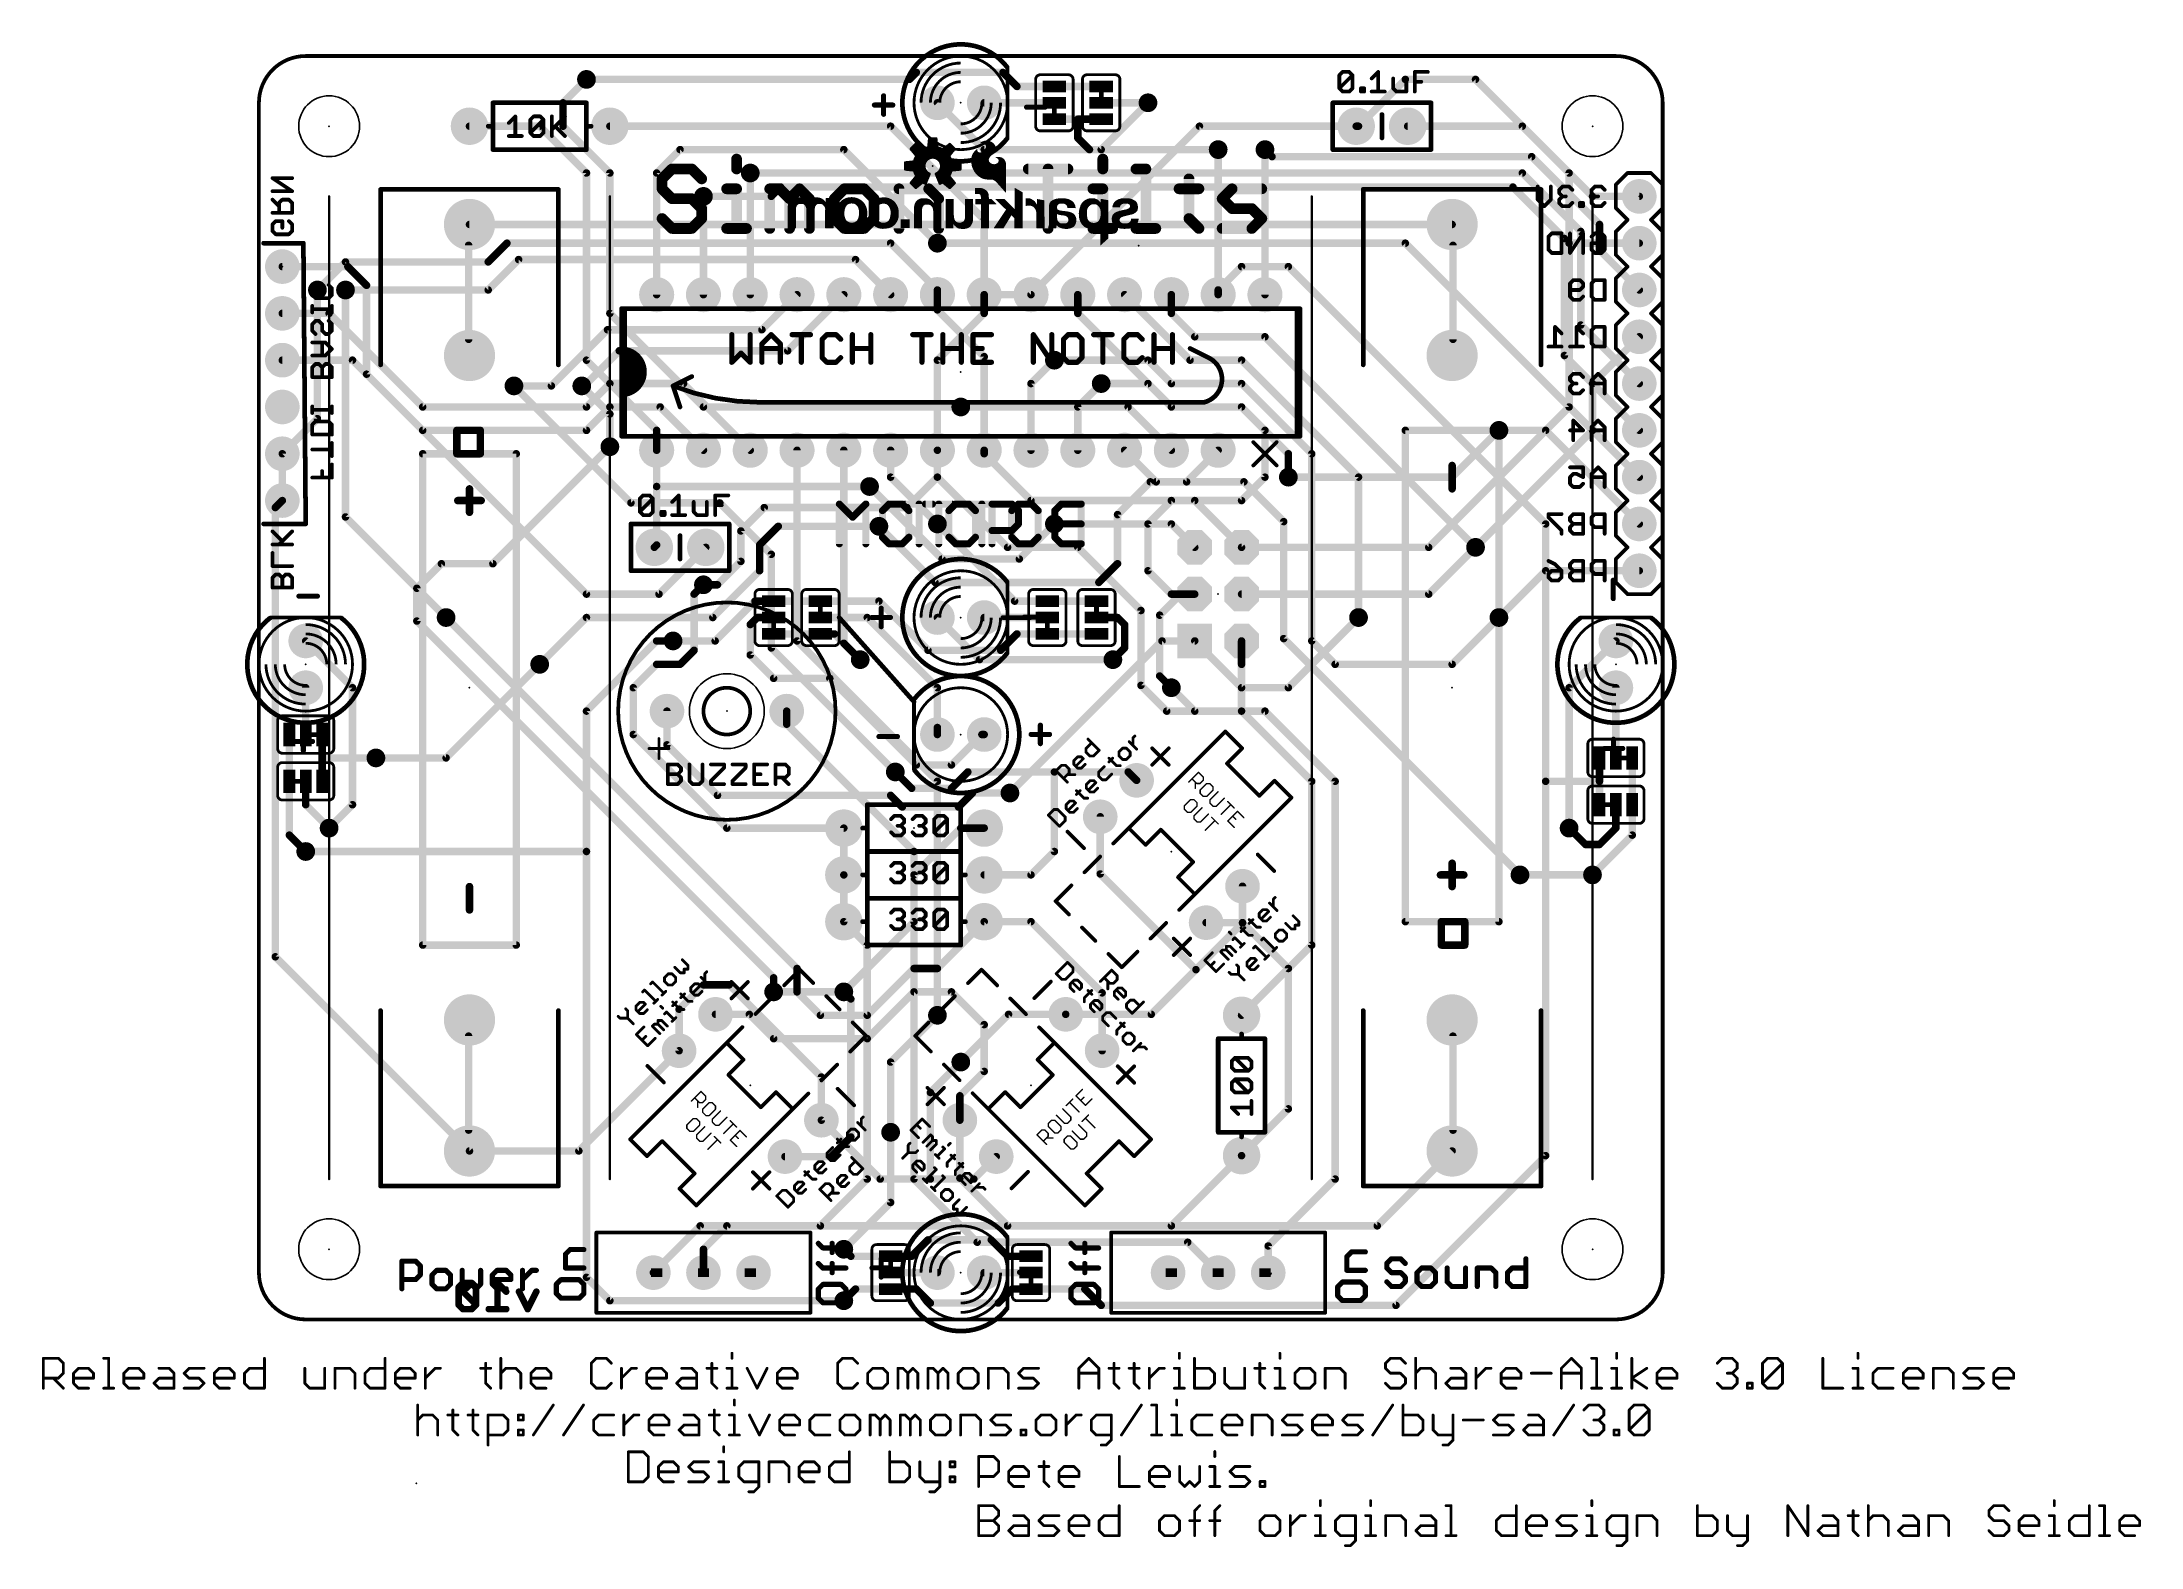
# Model space of a CAD drawing. Extents: x -12 to 102, y -12 to 69.
import ezdxf

# ---------------------------------------------------------------- set-up
doc = ezdxf.new("R2010")
doc.units = 0
for name, color, linetype in [('1', 12, 'CONTINUOUS'), ('16', 132, 'CONTINUOUS'), ('17', 110, 'CONTINUOUS'), ('18', 110, 'CONTINUOUS'), ('20', 53, 'CONTINUOUS'), ('21', 41, 'CONTINUOUS'), ('22', 40, 'CONTINUOUS'), ('23', 53, 'CONTINUOUS'), ('24', 53, 'CONTINUOUS'), ('49', 6, 'CONTINUOUS'), ('51', 53, 'CONTINUOUS')]:
    doc.layers.add(name, color=color, linetype=linetype)

# ---------------------------------------------------------------- blocks, each defined once
blk = doc.blocks.new('ROUNDP')
at = {"const_width": 0.5}
blk.add_lwpolyline([(0, -0.25, 1), (0, 0.25, 1), (0, -0.25)], format="xyb", dxfattribs=at)
blk = doc.blocks.new('SQUAREP')
blk.add_solid([(-0.5, -0.5), (0.5, -0.5), (-0.5, 0.5), (0.5, 0.5)])
blk = doc.blocks.new('OCTAGONP')
at = {"const_width": 0.5}
blk.add_lwpolyline([(-0.25, -0.1036), (-0.25, 0.1036), (-0.1036, 0.25), (0.1036, 0.25), (0.25, 0.1036), (0.25, -0.1036), (0.1036, -0.25), (-0.1036, -0.25), (-0.25, -0.1036), (-0.25, 0.1036)], dxfattribs=at)
blk = doc.blocks.new('RECT')
blk.add_solid([(-0.5, -0.5), (0.5, -0.5), (-0.5, 0.5), (0.5, 0.5)])
blk = doc.blocks.new('ROUNDV')
at = {"const_width": 0.5}
blk.add_lwpolyline([(0, -0.25, 1), (0, 0.25, 1), (0, -0.25)], format="xyb", dxfattribs=at)

msp = doc.modelspace()

# ---------------------------------------------------------------- linework, layer by layer
at = {"layer": '1'}
for points, const_width in [([(16.51, 66.04), (17.78, 67.31)], 0.4064), ([(16.51, 64.77), (16.51, 66.04)], 0.4064), ([(39.37, 63.5), (36.83, 66.04)], 0.4064), ([(48.26, 66.04), (45.72, 63.5)], 0.4064), ([(11.43, 64.77), (15.24, 64.77)], 0.4064), ([(15.24, 64.77), (17.78, 62.23)], 0.4064), ([(19.05, 62.23), (16.51, 64.77)], 0.4064), ([(19.05, 64.77), (34.29, 64.77)], 0.4064), ([(34.29, 64.77), (39.37, 59.69)], 0.4064), ([(41.91, 55.626), (51.054, 64.77)], 0.4064), ([(51.054, 64.77), (59.563, 64.77)], 0.4064), ([(62.357, 64.77), (68.58, 64.77)], 0.4064), ([(68.58, 64.77), (71.12, 62.23)], 0.4064), ([(22.86, 63.5), (21.59, 62.23)], 0.4064), ([(31.75, 63.5), (22.86, 63.5)], 0.4064), ([(36.83, 58.42), (31.75, 63.5)], 0.4064), ([(45.72, 63.5), (39.37, 63.5)], 0.4064), ([(52.07, 63.5), (52.07, 55.626)], 0.4064), ([(54.61, 63.5), (54.61, 55.626)], 0.4064), ([(17.78, 62.23), (17.78, 52.07)], 0.4064), ([(19.05, 54.61), (19.05, 62.23)], 0.4064), ([(21.59, 62.23), (21.59, 55.626)], 0.4064), ([(26.67, 62.23), (26.67, 55.626)], 0.4064), ([(71.12, 62.23), (71.12, 58.42)], 0.4064), ([(24.13, 60.96), (24.13, 55.626)], 0.4064), ([(39.37, 59.69), (39.37, 55.626)], 0.4064), ([(71.12, 58.42), (71.12, 49.53)], 0.4064), ([(74.93, 58.42), (71.12, 58.42)], 0.4064), ([(1.27, 57.15), (4.826, 57.15)], 0.4064), ([(4.826, 57.15), (5.842, 56.134)], 0.4064), ([(3.175, 55.88), (3.175, 48.895)], 0.4064), ([(4.699, 55.88), (4.699, 43.561)], 0.4064), ([(5.842, 56.134), (5.842, 51.308)], 0.4064), ([(24.13, 49.53), (19.05, 54.61)], 0.4064), ([(36.83, 54.8005), (36.83, 55.626)], 0.4064), ([(39.37, 52.2605), (36.83, 54.8005)], 0.4064), ([(44.45, 54.61), (44.45, 55.626)], 0.4064), ([(49.53, 49.53), (44.45, 54.61)], 0.4064), ([(39.37, 52.2605), (39.37, 47.1805)], 0.4064), ([(74.93, 53.34), (72.39, 50.8)], 0.4064), ([(5.842, 51.308), (17.78, 39.37)], 0.4064), ([(17.78, 52.07), (21.59, 48.26)], 0.4064), ([(41.91, 50.8), (43.18, 52.07)], 0.4064), ([(13.843, 50.673), (20.193, 44.323)], 0.4064), ([(17.526, 50.673), (19.05, 49.149)], 0.4064), ([(41.91, 47.1805), (41.91, 50.8)], 0.4064), ([(44.45, 49.53), (45.72, 50.8)], 0.4064), ([(72.39, 50.8), (72.39, 48.26)], 0.4064), ([(3.175, 48.895), (1.27, 46.99)], 0.4064), ([(19.05, 49.149), (19.05, 47.371)], 0.4064), ([(38.1, 49.53), (24.13, 49.53)], 0.4064), ([(44.45, 47.1805), (44.45, 49.53)], 0.4064), ([(53.34, 49.53), (49.53, 49.53)], 0.4064), ([(54.61, 48.26), (53.34, 49.53)], 0.4064), ([(71.12, 49.53), (63.5, 41.91)], 0.4064), ([(21.59, 48.26), (21.59, 47.1805)], 0.4064), ([(54.61, 45.72), (54.61, 48.26)], 0.4064), ([(64.77, 45.72), (67.31, 48.26)], 0.4064), ([(72.39, 48.26), (66.04, 41.91)], 0.4064), ([(29.21, 47.1805), (29.21, 36.83)], 0.4064), ([(31.75, 47.1805), (31.75, 36.703)], 0.4064), ([(34.29, 47.1805), (34.29, 45.72)], 0.4064), ([(52.07, 47.1805), (50.3555, 45.466)], 0.4064), ([(34.29, 45.72), (36.83, 43.18)], 0.4064), ([(48.387, 45.466), (46.609, 43.688)], 0.4064), ([(50.3555, 45.466), (48.387, 45.466)], 0.4064), ([(53.34, 44.45), (54.61, 45.72)], 0.4064), ([(55.88, 45.72), (64.77, 45.72)], 0.4064), ([(20.193, 44.323), (25.019, 44.323)], 0.4064), ([(25.019, 44.323), (27.813, 41.529)], 0.4064), ([(33.147, 45.212), (37.084, 41.275)], 0.4064), ([(49.53, 44.45), (48.26, 43.18)], 0.4064), ([(49.53, 44.45), (53.34, 44.45)], 0.4064), ([(4.699, 43.561), (10.16, 38.1)], 0.4064), ([(41.275, 41.275), (43.18, 43.18)], 0.4064), ([(46.609, 43.688), (46.609, 41.021)], 0.4064), ([(48.26, 43.18), (48.26, 40.64)], 0.4064), ([(36.703, 40.005), (33.655, 43.053)], 0.4064), ([(21.717, 39.37), (24.257, 41.91)], 0.4064), ([(27.813, 41.529), (27.813, 36.449)], 0.4064), ([(37.084, 41.275), (41.275, 41.275)], 0.4064), ([(46.609, 41.021), (45.593, 40.005)], 0.4064), ([(53.34, 41.91), (63.5, 41.91)], 0.4064), ([(66.04, 41.91), (63.5, 39.37)], 0.4064), ([(23.622, 39.37), (24.13, 39.878)], 0.4064), ([(45.593, 40.005), (36.703, 40.005)], 0.4064), ([(48.26, 40.64), (49.53, 39.37)], 0.4064), ([(67.31, 38.1), (69.85, 40.64)], 0.4064), ([(69.85, 40.64), (74.93, 40.64)], 0.4064), ([(17.78, 39.37), (21.717, 39.37)], 0.4064), ([(23.622, 36.322), (23.622, 39.37)], 0.4064), ([(49.53, 39.37), (50.8, 39.37)], 0.4064), ([(53.34, 39.37), (63.5, 39.37)], 0.4064), ([(39.116, 35.814), (36.83, 38.1)], 0.4064), ([(55.88, 34.29), (59.69, 38.1)], 0.4064), ([(5.08, 34.29), (2.54, 36.83)], 0.4064), ([(21.59, 36.83), (17.78, 33.02)], 0.4064), ([(22.479, 36.83), (21.59, 36.83)], 0.4064), ([(22.86, 35.56), (23.622, 36.322)], 0.4064), ([(27.813, 36.449), (34.544, 29.718)], 0.4064), ([(29.21, 36.83), (36.83, 29.21)], 0.4064), ([(31.75, 36.703), (32.639, 35.814)], 0.4064), ([(49.022, 36.83), (40.767, 28.575)], 0.4064), ([(50.8, 36.83), (49.022, 36.83)], 0.4064), ([(53.34, 34.29), (50.8, 36.83)], 0.4064), ([(71.12, 34.29), (73.66, 36.83)], 0.4064), ([(10.16, 30.48), (15.24, 35.56)], 0.4064), ([(21.59, 35.56), (20.32, 34.29)], 0.4064), ([(22.86, 35.56), (21.59, 35.56)], 0.4064), ([(46.355, 35.814), (39.116, 35.814)], 0.4064), ([(5.08, 27.94), (5.08, 34.29)], 0.4064), ([(20.32, 34.29), (20.32, 31.75)], 0.4064), ([(50.8, 33.02), (49.53, 34.29)], 0.4064), ([(53.34, 34.29), (55.88, 34.29)], 0.4064), ([(71.12, 26.67), (71.12, 34.29)], 0.4064), ([(17.78, 25.4), (17.78, 33.02)], 0.4064), ([(28.65, 32.31), (28.65, 33.02)], 0.4064), ([(54.61, 33.02), (50.8, 33.02)], 0.4064), ([(58.42, 29.21), (54.61, 33.02)], 0.4064), ([(20.32, 31.75), (25.4, 26.67)], 0.4064), ([(35.56, 25.4), (28.65, 32.31)], 0.4064), ([(6.35, 30.48), (10.16, 30.48)], 0.4064), ([(50.4761, 29.1776), (50.9973, 29.6989)], 0.0762), ([(50.9973, 29.6989), (51.258, 29.4382)], 0.0762), ([(36.83, 29.21), (36.83, 16.51)], 0.4064), ([(50.9105, 29.0907), (50.6498, 29.3513)], 0.0762), ([(50.8236, 29.1776), (50.8236, 28.83)], 0.0762), ([(51.0842, 29.0907), (50.9105, 29.0907)], 0.0762), ([(51.258, 29.2644), (51.0842, 29.0907)], 0.0762), ([(51.4397, 29.0828), (51.0921, 28.7352)], 0.0762), ([(51.0921, 28.7352), (51.0921, 28.5615)], 0.0762), ([(51.0921, 28.5615), (51.2659, 28.3877)], 0.0762), ([(51.258, 29.4382), (51.258, 29.2644)], 0.0762), ([(51.6134, 29.0828), (51.4397, 29.0828)], 0.0762), ([(51.4397, 28.3877), (51.7872, 28.7352)], 0.0762), ([(51.7872, 28.909), (51.6134, 29.0828)], 0.0762), ([(52.0558, 28.6404), (51.6213, 28.206)], 0.0762), ([(51.7872, 28.7352), (51.7872, 28.909)], 0.0762), ([(58.42, 7.62), (58.42, 29.21)], 0.4064), ([(3.81, 26.67), (5.08, 27.94)], 0.4064), ([(50.5776, 28.2206), (50.23, 27.8731)], 0.0762), ([(50.23, 27.8731), (50.23, 27.6994)], 0.0762), ([(50.23, 27.6994), (50.4038, 27.5256)], 0.0762), ([(50.4038, 27.5256), (50.5776, 27.5256)], 0.0762), ([(50.7513, 28.2207), (50.5776, 28.2206)], 0.0762), ([(50.5776, 27.5256), (50.9251, 27.8731)], 0.0762), ([(50.9251, 28.0469), (50.7513, 28.2207)], 0.0762), ([(51.1937, 27.7783), (50.7592, 27.3439)], 0.0762), ([(50.7592, 27.3439), (50.7592, 27.1701)], 0.0762), ([(50.9251, 27.8731), (50.9251, 28.0469)], 0.0762), ([(51.1068, 26.9964), (51.5412, 27.4308)], 0.0762), ([(51.2659, 28.3877), (51.4397, 28.3877)], 0.0762), ([(51.6213, 28.206), (51.6213, 28.0322)], 0.0762), ([(51.6213, 28.0322), (51.7951, 27.8585)], 0.0762), ([(51.7951, 27.8585), (51.9689, 27.8585)], 0.0762), ([(51.9689, 27.8585), (52.4033, 28.2929)], 0.0762), ([(52.2374, 27.4162), (52.7587, 27.9374)], 0.0762), ([(52.585, 28.1112), (52.9325, 27.7637)], 0.0762), ([(53.1142, 27.582), (52.5929, 27.0607)], 0.0762), ([(52.8535, 27.3214), (53.0273, 27.1476)], 0.0762), ([(53.4617, 27.2345), (53.1142, 27.582)], 0.0762), ([(25.4, 26.67), (31.75, 26.67)], 0.4064), ([(31.75, 24.13), (31.75, 26.67)], 0.4064), ([(50.7592, 27.1701), (50.933, 26.9964)], 0.0762), ([(50.933, 26.9964), (51.1068, 26.9964)], 0.0762), ([(51.3753, 26.554), (51.8966, 27.0753)], 0.0762), ([(51.7229, 27.2491), (52.0704, 26.9016)], 0.0762), ([(52.5929, 27.0607), (52.9404, 26.7132)], 0.0762), ([(2.54, 25.4), (17.78, 25.4)], 0.4064), ([(17.78, 2.286), (17.78, 25.4)], 0.4064), ([(35.56, 7.62), (35.56, 25.4)], 0.4064), ([(31.75, 21.59), (31.75, 24.13)], 0.4064), ([(68.453, 24.13), (72.39, 24.13)], 0.4064), ([(33.02, 20.32), (31.75, 21.59)], 0.4064), ([(41.91, 21.59), (39.37, 21.59)], 0.4064), ([(45.7715, 17.7285), (41.91, 21.59)], 0.4064), ([(53.3915, 21.5385), (51.4159, 21.5385)], 0.4064), ([(55.88, 19.05), (53.3915, 21.5385)], 0.4064), ([(33.02, 7.62), (33.02, 20.32)], 0.4064), ([(24.13, 18.161), (22.8085, 16.8395)], 0.4064), ([(25.527, 18.161), (24.13, 18.161)], 0.4064), ([(25.527, 18.161), (30.5315, 13.1565)], 0.4064), ([(55.88, 19.05), (55.88, 11.43)], 0.4064), ([(31.75, 17.78), (27.94, 17.78)], 0.4064), ([(32.131, 17.399), (31.75, 17.78)], 0.4064), ([(32.131, 9.906), (32.131, 17.399)], 0.4064), ([(45.7715, 17.7285), (45.7715, 14.5859)], 0.4064), ([(22.8085, 16.8395), (22.8085, 14.5859)], 0.4064), ([(40.6915, 16.5615), (38.1, 13.97)], 0.4064), ([(40.6915, 16.5615), (43.7959, 16.5615)], 0.4064), ([(30.5315, 13.1565), (30.5315, 10.8141)], 0.4064), ([(23.473, 11.8559), (23.9943, 12.3771)], 0.0762), ([(23.9074, 11.769), (23.6468, 12.0296)], 0.0762), ([(23.8206, 11.8559), (23.8206, 11.5083)], 0.0762), ([(24.0812, 11.769), (23.9074, 11.769)], 0.0762), ([(23.9943, 12.3771), (24.255, 12.1165)], 0.0762), ([(24.255, 11.9427), (24.0812, 11.769)], 0.0762), ([(24.4366, 11.7611), (24.0891, 11.4135)], 0.0762), ([(24.0891, 11.4135), (24.0891, 11.2398)], 0.0762), ([(24.255, 12.1165), (24.255, 11.9427)], 0.0762), ([(24.6104, 11.7611), (24.4366, 11.7611)], 0.0762), ([(24.4366, 11.066), (24.7842, 11.4135)], 0.0762), ([(24.7842, 11.5873), (24.6104, 11.7611)], 0.0762), ([(24.7842, 11.4135), (24.7842, 11.5873)], 0.0762), ([(44.0732, 10.9959), (43.6388, 11.4303)], 0.0762), ([(43.8205, 11.612), (44.168, 11.9595)], 0.0762), ([(44.5155, 11.2644), (43.9942, 11.7857)], 0.0762), ([(44.6972, 12.4887), (44.3497, 12.1412)], 0.0762), ([(44.3497, 12.1412), (44.871, 11.6199)], 0.0762), ([(44.6103, 11.8805), (44.7841, 12.0543)], 0.0762), ([(44.871, 11.6199), (45.2185, 11.9674)], 0.0762), ([(55.88, 11.43), (53.34, 8.89)], 0.4064), ([(23.5745, 10.8989), (23.227, 10.5514)], 0.0762), ([(23.227, 10.5514), (23.227, 10.3776)], 0.0762), ([(23.227, 10.3776), (23.4008, 10.2039)], 0.0762), ([(23.7483, 10.8989), (23.5745, 10.8989)], 0.0762), ([(23.5745, 10.2039), (23.9221, 10.5514)], 0.0762), ([(23.9221, 10.7252), (23.7483, 10.8989)], 0.0762), ([(24.1906, 10.4566), (23.7562, 10.0222)], 0.0762), ([(23.9221, 10.5514), (23.9221, 10.7252)], 0.0762), ([(24.0891, 11.2398), (24.2629, 11.066)], 0.0762), ([(24.2629, 11.066), (24.4366, 11.066)], 0.0762), ([(25.0527, 11.3187), (24.6183, 10.8843)], 0.0762), ([(24.6183, 10.8843), (24.6183, 10.7105)], 0.0762), ([(24.6183, 10.7105), (24.7921, 10.5368)], 0.0762), ([(24.7921, 10.5368), (24.9659, 10.5368)], 0.0762), ([(24.9659, 10.5368), (25.4003, 10.9712)], 0.0762), ([(25.2344, 10.0944), (25.7557, 10.6157)], 0.0762), ([(25.582, 10.7895), (25.9295, 10.442)], 0.0762), ([(26.1112, 10.2603), (25.5899, 9.739)], 0.0762), ([(26.4587, 9.9128), (26.1112, 10.2603)], 0.0762), ([(34.29, 10.16), (34.29, 6.35)], 0.4064), ([(38.0485, 7.6715), (38.0485, 10.8141)], 0.4064), ([(42.2328, 10.0243), (42.4935, 10.285)], 0.0762), ([(42.4935, 10.285), (42.6673, 10.285)], 0.0762), ([(42.6673, 10.285), (42.841, 10.1112)], 0.0762), ([(43.0227, 10.8142), (42.8489, 10.6404)], 0.0762), ([(42.8489, 10.6404), (42.8489, 10.4666)], 0.0762), ([(42.8489, 10.4666), (43.1965, 10.1191)], 0.0762), ([(43.1965, 10.8142), (43.0227, 10.8142)], 0.0762), ([(43.544, 10.4666), (43.1965, 10.8142)], 0.0762), ([(43.2913, 11.0827), (43.7257, 10.6483)], 0.0762), ([(43.3702, 10.1191), (43.544, 10.2929)], 0.0762), ([(43.544, 10.2929), (43.544, 10.4666)], 0.0762), ([(43.7257, 10.6483), (43.8994, 10.6483)], 0.0762), ([(43.8994, 10.6483), (44.0732, 10.8221)], 0.0762), ([(44.0732, 10.8221), (44.0732, 10.9959)], 0.0762), ([(44.1534, 10.2206), (44.5878, 9.7862)], 0.0762), ([(44.9353, 10.1338), (44.5009, 10.5682)], 0.0762), ([(44.6826, 10.7498), (45.0301, 11.0974)], 0.0762), ([(45.3776, 10.4023), (44.8563, 10.9236)], 0.0762), ([(23.4008, 10.2039), (23.5745, 10.2039)], 0.0762), ([(23.7562, 10.0222), (23.7562, 9.8484)], 0.0762), ([(23.7562, 9.8484), (23.93, 9.6747)], 0.0762), ([(23.93, 9.6747), (24.1038, 9.6747)], 0.0762), ([(24.1038, 9.6747), (24.5382, 10.1091)], 0.0762), ([(24.3723, 9.2323), (24.8936, 9.7536)], 0.0762), ([(24.7198, 9.9274), (25.0674, 9.5799)], 0.0762), ([(25.5899, 9.739), (25.9374, 9.3915)], 0.0762), ([(25.8505, 9.9996), (26.0243, 9.8259)], 0.0762), ([(32.131, 9.906), (31.0635, 8.8385)], 0.4064), ([(42.7541, 9.503), (42.2328, 10.0243)], 0.0762), ([(42.841, 9.9374), (42.5804, 9.6768)], 0.0762), ([(42.7541, 9.8506), (43.1017, 9.8506)], 0.0762), ([(42.841, 10.1112), (42.841, 9.9374)], 0.0762), ([(43.1965, 10.1191), (43.3702, 10.1191)], 0.0762), ([(43.8848, 9.9521), (43.711, 9.7783)], 0.0762), ([(43.711, 9.7783), (43.711, 9.6045)], 0.0762), ([(43.711, 9.6045), (44.0586, 9.257)], 0.0762), ([(44.0586, 9.9521), (43.8848, 9.9521)], 0.0762), ([(44.4061, 9.6045), (44.0586, 9.9521)], 0.0762), ([(44.0586, 9.257), (44.2323, 9.257)], 0.0762), ([(44.2323, 9.257), (44.4061, 9.4308)], 0.0762), ([(44.4061, 9.4308), (44.4061, 9.6045)], 0.0762), ([(44.5878, 9.7862), (44.7615, 9.7862)], 0.0762), ([(44.7615, 9.7862), (44.9353, 9.96)], 0.0762), ([(44.9353, 9.96), (44.9353, 10.1338)], 0.0762), ([(31.0635, 8.8385), (28.5559, 8.8385)], 0.4064), ([(53.34, 8.89), (49.53, 5.08)], 0.4064), ([(30.48, 5.08), (33.02, 7.62)], 0.4064), ([(38.989, 4.191), (35.56, 7.62)], 0.4064), ([(40.64, 5.08), (38.0485, 7.6715)], 0.4064), ([(54.7878, 3.9878), (58.42, 7.62)], 0.4064), ([(34.29, 6.35), (31.75, 3.81)], 0.4064), ([(21.4122, 2.54), (23.9522, 5.08)], 0.4064), ([(23.9522, 5.08), (30.48, 5.08)], 0.4064), ([(40.64, 5.08), (49.53, 5.08)], 0.4064), ([(50.419, 4.191), (38.989, 4.191)], 0.4064), ([(52.07, 2.54), (50.419, 4.191)], 0.4064), ([(54.7878, 2.54), (54.7878, 3.9878)], 0.4064), ([(19.05, 1.016), (17.78, 2.286)], 0.4064), ([(31.75, 1.016), (19.05, 1.016)], 0.4064)]:
    msp.add_lwpolyline(points, dxfattribs=dict(at, const_width=const_width))
for points, const_width in [([(17.8518, 67.2382, 1), (17.7082, 67.3818)], 0.2032), ([(16.6116, 66.04, 1), (16.4084, 66.04)], 0.2032), ([(16.4382, 66.1118, 1), (16.5818, 65.9682)], 0.2032), ([(36.9018, 66.1118, 1), (36.7582, 65.9682)], 0.2032), ([(48.3318, 65.9682, 1), (48.1882, 66.1118)], 0.2032), ([(11.43, 64.8716, 1), (11.43, 64.6684)], 0.2032), ([(15.3118, 64.8418, 1), (15.1682, 64.6982)], 0.2032), ([(15.24, 64.6684, 1), (15.24, 64.8716)], 0.2032), ([(16.5818, 64.8418, 1), (16.4382, 64.6982)], 0.2032), ([(19.05, 64.8716, 1), (19.05, 64.6684)], 0.2032), ([(34.3618, 64.8418, 1), (34.2182, 64.6982)], 0.2032), ([(34.29, 64.6684, 1), (34.29, 64.8716)], 0.2032), ([(51.054, 64.8716, 1), (51.054, 64.6684)], 0.2032), ([(51.1258, 64.6982, 1), (50.9822, 64.8418)], 0.2032), ([(59.563, 64.6684, 1), (59.563, 64.8716)], 0.2032), ([(62.357, 64.8716, 1), (62.357, 64.6684)], 0.2032), ([(68.6518, 64.8418, 1), (68.5082, 64.6982)], 0.2032), ([(68.58, 64.6684, 1), (68.58, 64.8716)], 0.2032), ([(16.4084, 64.77, 1), (16.6116, 64.77)], 0.2032), ([(22.86, 63.6016, 1), (22.86, 63.3984)], 0.2032), ([(22.9318, 63.4282, 1), (22.7882, 63.5718)], 0.2032), ([(31.8218, 63.5718, 1), (31.6782, 63.4282)], 0.2032), ([(31.75, 63.3984, 1), (31.75, 63.6016)], 0.2032), ([(39.37, 63.6016, 1), (39.37, 63.3984)], 0.2032), ([(39.2982, 63.4282, 1), (39.4418, 63.5718)], 0.2032), ([(45.6482, 63.5718, 1), (45.7918, 63.4282)], 0.2032), ([(45.72, 63.3984, 1), (45.72, 63.6016)], 0.2032), ([(52.1716, 63.5, 1), (51.9684, 63.5)], 0.2032), ([(54.7116, 63.5, 1), (54.5084, 63.5)], 0.2032), ([(17.8816, 62.23, 1), (17.6784, 62.23)], 0.2032), ([(17.7082, 62.1582, 1), (17.8518, 62.3018)], 0.2032), ([(19.1516, 62.23, 1), (18.9484, 62.23)], 0.2032), ([(18.9782, 62.1582, 1), (19.1218, 62.3018)], 0.2032), ([(21.6916, 62.23, 1), (21.4884, 62.23)], 0.2032), ([(21.5182, 62.3018, 1), (21.6618, 62.1582)], 0.2032), ([(26.7716, 62.23, 1), (26.5684, 62.23)], 0.2032), ([(71.2216, 62.23, 1), (71.0184, 62.23)], 0.2032), ([(71.0482, 62.1582, 1), (71.1918, 62.3018)], 0.2032), ([(24.2316, 60.96, 1), (24.0284, 60.96)], 0.2032), ([(39.4716, 59.69, 1), (39.2684, 59.69)], 0.2032), ([(39.2982, 59.6182, 1), (39.4418, 59.7618)], 0.2032), ([(36.7582, 58.3482, 1), (36.9018, 58.4918)], 0.2032), ([(71.2216, 58.42, 1), (71.0184, 58.42)], 0.2032), ([(71.12, 58.5216, 1), (71.12, 58.3184)], 0.2032), ([(71.0184, 58.42, 1), (71.2216, 58.42)], 0.2032), ([(74.93, 58.3184, 1), (74.93, 58.5216)], 0.2032), ([(1.27, 57.2516, 1), (1.27, 57.0484)], 0.2032), ([(4.8978, 57.2218, 1), (4.7542, 57.0782)], 0.2032), ([(4.826, 57.0484, 1), (4.826, 57.2516)], 0.2032), ([(3.2766, 55.88, 1), (3.0734, 55.88)], 0.2032), ([(4.8006, 55.88, 1), (4.5974, 55.88)], 0.2032), ([(5.9436, 56.134, 1), (5.7404, 56.134)], 0.2032), ([(5.7702, 56.0622, 1), (5.9138, 56.2058)], 0.2032), ([(18.9484, 54.61, 1), (19.1516, 54.61)], 0.2032), ([(19.1218, 54.6818, 1), (18.9782, 54.5382)], 0.2032), ([(21.4884, 55.626, 1), (21.6916, 55.626)], 0.2032), ([(24.0284, 55.626, 1), (24.2316, 55.626)], 0.2032), ([(26.5684, 55.626, 1), (26.7716, 55.626)], 0.2032), ([(36.9316, 55.626, 1), (36.7284, 55.626)], 0.2032), ([(36.7284, 54.8005, 1), (36.9316, 54.8005)], 0.2032), ([(36.9018, 54.8723, 1), (36.7582, 54.7287)], 0.2032), ([(39.2684, 55.626, 1), (39.4716, 55.626)], 0.2032), ([(41.8382, 55.6978, 1), (41.9818, 55.5542)], 0.2032), ([(44.5516, 55.626, 1), (44.3484, 55.626)], 0.2032), ([(44.3484, 54.61, 1), (44.5516, 54.61)], 0.2032), ([(44.5218, 54.6818, 1), (44.3782, 54.5382)], 0.2032), ([(51.9684, 55.626, 1), (52.1716, 55.626)], 0.2032), ([(54.5084, 55.626, 1), (54.7116, 55.626)], 0.2032), ([(39.4716, 52.2605, 1), (39.2684, 52.2605)], 0.2032), ([(39.2982, 52.1887, 1), (39.4418, 52.3323)], 0.2032), ([(75.0018, 53.2682, 1), (74.8582, 53.4118)], 0.2032), ([(5.7404, 51.308, 1), (5.9436, 51.308)], 0.2032), ([(5.9138, 51.3798, 1), (5.7702, 51.2362)], 0.2032), ([(17.6784, 52.07, 1), (17.8816, 52.07)], 0.2032), ([(17.8518, 52.1418, 1), (17.7082, 51.9982)], 0.2032), ([(43.2518, 51.9982, 1), (43.1082, 52.1418)], 0.2032), ([(13.9148, 50.7448, 1), (13.7712, 50.6012)], 0.2032), ([(17.5978, 50.7448, 1), (17.4542, 50.6012)], 0.2032), ([(42.0116, 50.8, 1), (41.8084, 50.8)], 0.2032), ([(41.8382, 50.8718, 1), (41.9818, 50.7282)], 0.2032), ([(45.7918, 50.7282, 1), (45.6482, 50.8718)], 0.2032), ([(72.4916, 50.8, 1), (72.2884, 50.8)], 0.2032), ([(72.3182, 50.8718, 1), (72.4618, 50.7282)], 0.2032), ([(3.0734, 48.895, 1), (3.2766, 48.895)], 0.2032), ([(3.2468, 48.8232, 1), (3.1032, 48.9668)], 0.2032), ([(19.1516, 49.149, 1), (18.9484, 49.149)], 0.2032), ([(18.9782, 49.0772, 1), (19.1218, 49.2208)], 0.2032), ([(24.13, 49.6316, 1), (24.13, 49.4284)], 0.2032), ([(24.0582, 49.4582, 1), (24.2018, 49.6018)], 0.2032), ([(38.1, 49.4284, 1), (38.1, 49.6316)], 0.2032), ([(44.5516, 49.53, 1), (44.3484, 49.53)], 0.2032), ([(44.3782, 49.6018, 1), (44.5218, 49.4582)], 0.2032), ([(49.53, 49.6316, 1), (49.53, 49.4284)], 0.2032), ([(49.4582, 49.4582, 1), (49.6018, 49.6018)], 0.2032), ([(53.4118, 49.6018, 1), (53.2682, 49.4582)], 0.2032), ([(53.34, 49.4284, 1), (53.34, 49.6316)], 0.2032), ([(71.0184, 49.53, 1), (71.2216, 49.53)], 0.2032), ([(71.1918, 49.4582, 1), (71.0482, 49.6018)], 0.2032), ([(21.6916, 48.26, 1), (21.4884, 48.26)], 0.2032), ([(21.5182, 48.1882, 1), (21.6618, 48.3318)], 0.2032), ([(54.7116, 48.26, 1), (54.5084, 48.26)], 0.2032), ([(54.5382, 48.1882, 1), (54.6818, 48.3318)], 0.2032), ([(67.3818, 48.1882, 1), (67.2382, 48.3318)], 0.2032), ([(72.2884, 48.26, 1), (72.4916, 48.26)], 0.2032), ([(72.4618, 48.1882, 1), (72.3182, 48.3318)], 0.2032), ([(1.1982, 47.0618, 1), (1.3418, 46.9182)], 0.2032), ([(18.9484, 47.371, 1), (19.1516, 47.371)], 0.2032), ([(21.4884, 47.1805, 1), (21.6916, 47.1805)], 0.2032), ([(29.3116, 47.1805, 1), (29.1084, 47.1805)], 0.2032), ([(31.8516, 47.1805, 1), (31.6484, 47.1805)], 0.2032), ([(34.3916, 47.1805, 1), (34.1884, 47.1805)], 0.2032), ([(39.2684, 47.1805, 1), (39.4716, 47.1805)], 0.2032), ([(41.8084, 47.1805, 1), (42.0116, 47.1805)], 0.2032), ([(44.3484, 47.1805, 1), (44.5516, 47.1805)], 0.2032), ([(52.1418, 47.1087, 1), (51.9982, 47.2523)], 0.2032), ([(34.1884, 45.72, 1), (34.3916, 45.72)], 0.2032), ([(34.3618, 45.7918, 1), (34.2182, 45.6482)], 0.2032), ([(48.387, 45.5676, 1), (48.387, 45.3644)], 0.2032), ([(48.4588, 45.3942, 1), (48.3152, 45.5378)], 0.2032), ([(50.2837, 45.5378, 1), (50.4273, 45.3942)], 0.2032), ([(50.3555, 45.3644, 1), (50.3555, 45.5676)], 0.2032), ([(54.5084, 45.72, 1), (54.7116, 45.72)], 0.2032), ([(54.6818, 45.6482, 1), (54.5382, 45.7918)], 0.2032), ([(55.88, 45.8216, 1), (55.88, 45.6184)], 0.2032), ([(64.6982, 45.7918, 1), (64.8418, 45.6482)], 0.2032), ([(64.77, 45.6184, 1), (64.77, 45.8216)], 0.2032), ([(20.193, 44.4246, 1), (20.193, 44.2214)], 0.2032), ([(20.1212, 44.2512, 1), (20.2648, 44.3948)], 0.2032), ([(25.0908, 44.3948, 1), (24.9472, 44.2512)], 0.2032), ([(25.019, 44.2214, 1), (25.019, 44.4246)], 0.2032), ([(33.2188, 45.2838, 1), (33.0752, 45.1402)], 0.2032), ([(49.53, 44.5516, 1), (49.53, 44.3484)], 0.2032), ([(49.6018, 44.3782, 1), (49.4582, 44.5218)], 0.2032), ([(53.2682, 44.5218, 1), (53.4118, 44.3782)], 0.2032), ([(53.34, 44.3484, 1), (53.34, 44.5516)], 0.2032), ([(4.5974, 43.561, 1), (4.8006, 43.561)], 0.2032), ([(4.7708, 43.6328, 1), (4.6272, 43.4892)], 0.2032), ([(36.7582, 43.1082, 1), (36.9018, 43.2518)], 0.2032), ([(43.2518, 43.1082, 1), (43.1082, 43.2518)], 0.2032), ([(46.7106, 43.688, 1), (46.5074, 43.688)], 0.2032), ([(46.5372, 43.7598, 1), (46.6808, 43.6162)], 0.2032), ([(48.3616, 43.18, 1), (48.1584, 43.18)], 0.2032), ([(48.1882, 43.2518, 1), (48.3318, 43.1082)], 0.2032), ([(33.7268, 43.1248, 1), (33.5832, 42.9812)], 0.2032), ([(24.3288, 41.8382, 1), (24.1852, 41.9818)], 0.2032), ([(27.9146, 41.529, 1), (27.7114, 41.529)], 0.2032), ([(27.7412, 41.4572, 1), (27.8848, 41.6008)], 0.2032), ([(37.084, 41.3766, 1), (37.084, 41.1734)], 0.2032), ([(37.0122, 41.2032, 1), (37.1558, 41.3468)], 0.2032), ([(41.2032, 41.3468, 1), (41.3468, 41.2032)], 0.2032), ([(41.275, 41.1734, 1), (41.275, 41.3766)], 0.2032), ([(46.5074, 41.021, 1), (46.7106, 41.021)], 0.2032), ([(46.6808, 40.9492, 1), (46.5372, 41.0928)], 0.2032), ([(53.34, 42.0116, 1), (53.34, 41.8084)], 0.2032), ([(63.4282, 41.9818, 1), (63.5718, 41.8382)], 0.2032), ([(63.5, 41.8084, 1), (63.5, 42.0116)], 0.2032), ([(65.9682, 41.9818, 1), (66.1118, 41.8382)], 0.2032), ([(66.1118, 41.8382, 1), (65.9682, 41.9818)], 0.2032), ([(24.2018, 39.8062, 1), (24.0582, 39.9498)], 0.2032), ([(36.703, 40.1066, 1), (36.703, 39.9034)], 0.2032), ([(36.6312, 39.9332, 1), (36.7748, 40.0768)], 0.2032), ([(45.5212, 40.0768, 1), (45.6648, 39.9332)], 0.2032), ([(45.593, 39.9034, 1), (45.593, 40.1066)], 0.2032), ([(48.1584, 40.64, 1), (48.3616, 40.64)], 0.2032), ([(48.3318, 40.7118, 1), (48.1882, 40.5682)], 0.2032), ([(69.85, 40.7416, 1), (69.85, 40.5384)], 0.2032), ([(69.9218, 40.5682, 1), (69.7782, 40.7118)], 0.2032), ([(74.93, 40.5384, 1), (74.93, 40.7416)], 0.2032), ([(17.78, 39.4716, 1), (17.78, 39.2684)], 0.2032), ([(17.7082, 39.2982, 1), (17.8518, 39.4418)], 0.2032), ([(21.6452, 39.4418, 1), (21.7888, 39.2982)], 0.2032), ([(21.717, 39.2684, 1), (21.717, 39.4716)], 0.2032), ([(23.7236, 39.37, 1), (23.5204, 39.37)], 0.2032), ([(23.5502, 39.4418, 1), (23.6938, 39.2982)], 0.2032), ([(49.53, 39.4716, 1), (49.53, 39.2684)], 0.2032), ([(49.4582, 39.2982, 1), (49.6018, 39.4418)], 0.2032), ([(50.8, 39.2684, 1), (50.8, 39.4716)], 0.2032), ([(53.34, 39.4716, 1), (53.34, 39.2684)], 0.2032), ([(63.4282, 39.4418, 1), (63.5718, 39.2982)], 0.2032), ([(63.5, 39.2684, 1), (63.5, 39.4716)], 0.2032), ([(10.0882, 38.0282, 1), (10.2318, 38.1718)], 0.2032), ([(36.9018, 38.1718, 1), (36.7582, 38.0282)], 0.2032), ([(59.7618, 38.0282, 1), (59.6182, 38.1718)], 0.2032), ([(67.2382, 38.1718, 1), (67.3818, 38.0282)], 0.2032), ([(2.6118, 36.9018, 1), (2.4682, 36.7582)], 0.2032), ([(21.59, 36.9316, 1), (21.59, 36.7284)], 0.2032), ([(21.6618, 36.7582, 1), (21.5182, 36.9018)], 0.2032), ([(22.479, 36.7284, 1), (22.479, 36.9316)], 0.2032), ([(23.6938, 36.2502, 1), (23.5502, 36.3938)], 0.2032), ([(27.7114, 36.449, 1), (27.9146, 36.449)], 0.2032), ([(27.8848, 36.5208, 1), (27.7412, 36.3772)], 0.2032), ([(29.1084, 36.83, 1), (29.3116, 36.83)], 0.2032), ([(29.2818, 36.9018, 1), (29.1382, 36.7582)], 0.2032), ([(31.6484, 36.703, 1), (31.8516, 36.703)], 0.2032), ([(31.8218, 36.7748, 1), (31.6782, 36.6312)], 0.2032), ([(49.022, 36.9316, 1), (49.022, 36.7284)], 0.2032), ([(49.0938, 36.7582, 1), (48.9502, 36.9018)], 0.2032), ([(50.8718, 36.9018, 1), (50.7282, 36.7582)], 0.2032), ([(50.8, 36.7284, 1), (50.8, 36.9316)], 0.2032), ([(73.7318, 36.7582, 1), (73.5882, 36.9018)], 0.2032), ([(15.3118, 35.4882, 1), (15.1682, 35.6318)], 0.2032), ([(21.59, 35.6616, 1), (21.59, 35.4584)], 0.2032), ([(21.6618, 35.4882, 1), (21.5182, 35.6318)], 0.2032), ([(22.7882, 35.6318, 1), (22.9318, 35.4882)], 0.2032), ([(22.86, 35.4584, 1), (22.86, 35.6616)], 0.2032), ([(23.5204, 36.322, 1), (23.7236, 36.322)], 0.2032), ([(32.5672, 35.7422, 1), (32.7108, 35.8858)], 0.2032), ([(39.116, 35.9156, 1), (39.116, 35.7124)], 0.2032), ([(39.0442, 35.7422, 1), (39.1878, 35.8858)], 0.2032), ([(46.355, 35.7124, 1), (46.355, 35.9156)], 0.2032), ([(5.1816, 34.29, 1), (4.9784, 34.29)], 0.2032), ([(5.0082, 34.2182, 1), (5.1518, 34.3618)], 0.2032), ([(20.4216, 34.29, 1), (20.2184, 34.29)], 0.2032), ([(20.2482, 34.3618, 1), (20.3918, 34.2182)], 0.2032), ([(49.6018, 34.3618, 1), (49.4582, 34.2182)], 0.2032), ([(53.34, 34.3916, 1), (53.34, 34.1884)], 0.2032), ([(53.2682, 34.2182, 1), (53.4118, 34.3618)], 0.2032), ([(55.8082, 34.3618, 1), (55.9518, 34.2182)], 0.2032), ([(55.88, 34.1884, 1), (55.88, 34.3916)], 0.2032), ([(71.2216, 34.29, 1), (71.0184, 34.29)], 0.2032), ([(71.0482, 34.3618, 1), (71.1918, 34.2182)], 0.2032), ([(17.8816, 33.02, 1), (17.6784, 33.02)], 0.2032), ([(17.7082, 33.0918, 1), (17.8518, 32.9482)], 0.2032), ([(28.7516, 33.02, 1), (28.5484, 33.02)], 0.2032), ([(50.8, 33.1216, 1), (50.8, 32.9184)], 0.2032), ([(50.7282, 32.9482, 1), (50.8718, 33.0918)], 0.2032), ([(54.6818, 33.0918, 1), (54.5382, 32.9482)], 0.2032), ([(54.61, 32.9184, 1), (54.61, 33.1216)], 0.2032), ([(20.3918, 31.8218, 1), (20.2482, 31.6782)], 0.2032), ([(28.5484, 32.31, 1), (28.7516, 32.31)], 0.2032), ([(28.7218, 32.3818, 1), (28.5782, 32.2382)], 0.2032), ([(20.2184, 31.75, 1), (20.4216, 31.75)], 0.2032), ([(6.35, 30.5816, 1), (6.35, 30.3784)], 0.2032), ([(10.0882, 30.5518, 1), (10.2318, 30.4082)], 0.2032), ([(10.16, 30.3784, 1), (10.16, 30.5816)], 0.2032), ([(34.4722, 29.6462, 1), (34.6158, 29.7898)], 0.2032), ([(51.0108, 29.7123, 1), (50.9839, 29.6854)], 0.0381), ([(51.0108, 29.6854, 1), (50.9839, 29.7123)], 0.0381), ([(36.9316, 29.21, 1), (36.7284, 29.21)], 0.2032), ([(36.7582, 29.1382, 1), (36.9018, 29.2818)], 0.2032), ([(40.6952, 28.6468, 1), (40.8388, 28.5032)], 0.2032), ([(50.4626, 29.191, 1), (50.4895, 29.1641)], 0.0381), ([(50.6633, 29.3648, 1), (50.6363, 29.3378)], 0.0381), ([(50.8426, 29.1776, 1), (50.8045, 29.1776)], 0.0381), ([(50.8045, 28.83, 1), (50.8426, 28.83)], 0.0381), ([(50.9105, 29.1097, 1), (50.9105, 29.0716)], 0.0381), ([(50.897, 29.0772, 1), (50.9239, 29.1041)], 0.0381), ([(51.0708, 29.1041, 1), (51.0977, 29.0772)], 0.0381), ([(51.1112, 28.7352, 1), (51.0731, 28.7352)], 0.0381), ([(51.0731, 28.5615, 1), (51.1112, 28.5615)], 0.0381), ([(51.0787, 28.7487, 1), (51.1056, 28.7218)], 0.0381), ([(51.1056, 28.5749, 1), (51.0787, 28.548)], 0.0381), ([(51.0842, 29.0716, 1), (51.0842, 29.1097)], 0.0381), ([(51.277, 29.4382, 1), (51.2389, 29.4382)], 0.0381), ([(51.2389, 29.2644, 1), (51.277, 29.2644)], 0.0381), ([(51.2445, 29.4247, 1), (51.2715, 29.4517)], 0.0381), ([(51.2715, 29.251, 1), (51.2445, 29.2779)], 0.0381), ([(51.4397, 29.1018, 1), (51.4397, 29.0637)], 0.0381), ([(51.4531, 29.0693, 1), (51.4262, 29.0962)], 0.0381), ([(51.6269, 29.0962, 1), (51.6, 29.0693)], 0.0381), ([(51.6134, 29.0637, 1), (51.6134, 29.1018)], 0.0381), ([(51.8063, 28.909, 1), (51.7682, 28.909)], 0.0381), ([(51.7682, 28.7352, 1), (51.8063, 28.7352)], 0.0381), ([(51.7737, 28.8955, 1), (51.8007, 28.9225)], 0.0381), ([(51.8007, 28.7218, 1), (51.7737, 28.7487)], 0.0381), ([(52.0692, 28.627, 1), (52.0423, 28.6539)], 0.0381), ([(58.5216, 29.21, 1), (58.3184, 29.21)], 0.2032), ([(58.3482, 29.1382, 1), (58.4918, 29.2818)], 0.2032), ([(4.9784, 27.94, 1), (5.1816, 27.94)], 0.2032), ([(5.1518, 27.8682, 1), (5.0082, 28.0118)], 0.2032), ([(50.2491, 27.8731, 1), (50.211, 27.8731)], 0.0381), ([(50.2166, 27.8866, 1), (50.2435, 27.8596)], 0.0381), ([(50.211, 27.6994, 1), (50.2491, 27.6994)], 0.0381), ([(50.2435, 27.7128, 1), (50.2166, 27.6859)], 0.0381), ([(50.4038, 27.5446, 1), (50.4038, 27.5065)], 0.0381), ([(50.3903, 27.5121, 1), (50.4173, 27.5391)], 0.0381), ([(50.5641, 27.5391, 1), (50.591, 27.5121)], 0.0381), ([(50.5776, 28.2397, 1), (50.5776, 28.2016)], 0.0381), ([(50.591, 28.2072, 1), (50.5641, 28.2341)], 0.0381), ([(50.5776, 27.5065, 1), (50.5776, 27.5446)], 0.0381), ([(50.7648, 28.2341, 1), (50.7379, 28.2072)], 0.0381), ([(50.7458, 27.3574, 1), (50.7727, 27.3304)], 0.0381), ([(50.7783, 27.3439, 1), (50.7402, 27.3439)], 0.0381), ([(50.7513, 28.2016, 1), (50.7513, 28.2397)], 0.0381), ([(50.9442, 28.0469, 1), (50.9061, 28.0469)], 0.0381), ([(50.9061, 27.8731, 1), (50.9442, 27.8731)], 0.0381), ([(50.9116, 28.0334, 1), (50.9386, 28.0604)], 0.0381), ([(50.9386, 27.8596, 1), (50.9116, 27.8866)], 0.0381), ([(51.2071, 27.7648, 1), (51.1802, 27.7918)], 0.0381), ([(51.2659, 28.4067, 1), (51.2659, 28.3686)], 0.0381), ([(51.2524, 28.3742, 1), (51.2794, 28.4012)], 0.0381), ([(51.4262, 28.4012, 1), (51.4531, 28.3742)], 0.0381), ([(51.4397, 28.3686, 1), (51.4397, 28.4067)], 0.0381), ([(51.5547, 27.4173, 1), (51.5277, 27.4443)], 0.0381), ([(51.6404, 28.206, 1), (51.6023, 28.206)], 0.0381), ([(51.6079, 28.2195, 1), (51.6348, 28.1925)], 0.0381), ([(51.6023, 28.0322, 1), (51.6404, 28.0322)], 0.0381), ([(51.6348, 28.0457, 1), (51.6079, 28.0188)], 0.0381), ([(51.7951, 27.8775, 1), (51.7951, 27.8394)], 0.0381), ([(51.7816, 27.845, 1), (51.8086, 27.8719)], 0.0381), ([(51.9554, 27.8719, 1), (51.9824, 27.845)], 0.0381), ([(51.9689, 27.8394, 1), (51.9689, 27.8775)], 0.0381), ([(52.224, 27.4296, 1), (52.2509, 27.4027)], 0.0381), ([(52.4168, 28.2794, 1), (52.3898, 28.3064)], 0.0381), ([(52.5984, 28.1247, 1), (52.5715, 28.0977)], 0.0381), ([(52.7722, 27.924, 1), (52.7453, 27.9509)], 0.0381), ([(52.867, 27.3348, 1), (52.8401, 27.3079)], 0.0381), ([(52.919, 27.7502, 1), (52.946, 27.7772)], 0.0381), ([(53.1277, 27.5955, 1), (53.1007, 27.5685)], 0.0381), ([(53.1277, 27.5685, 1), (53.1007, 27.5955)], 0.0381), ([(3.7382, 26.7418, 1), (3.8818, 26.5982)], 0.2032), ([(25.4, 26.7716, 1), (25.4, 26.5684)], 0.2032), ([(25.3282, 26.5982, 1), (25.4718, 26.7418)], 0.2032), ([(31.8516, 26.67, 1), (31.6484, 26.67)], 0.2032), ([(31.75, 26.5684, 1), (31.75, 26.7716)], 0.2032), ([(50.7727, 27.1836, 1), (50.7458, 27.1567)], 0.0381), ([(50.7402, 27.1701, 1), (50.7783, 27.1701)], 0.0381), ([(50.933, 27.0154, 1), (50.933, 26.9773)], 0.0381), ([(50.9195, 26.9829, 1), (50.9465, 27.0098)], 0.0381), ([(51.0933, 27.0098, 1), (51.1202, 26.9829)], 0.0381), ([(51.1068, 26.9773, 1), (51.1068, 27.0154)], 0.0381), ([(51.3619, 26.5675, 1), (51.3888, 26.5406)], 0.0381), ([(51.7363, 27.2626, 1), (51.7094, 27.2356)], 0.0381), ([(51.9101, 27.0619, 1), (51.8832, 27.0888)], 0.0381), ([(52.0569, 26.8881, 1), (52.0839, 26.915)], 0.0381), ([(52.6064, 27.0742, 1), (52.5794, 27.0472)], 0.0381), ([(52.5794, 27.0742, 1), (52.6064, 27.0472)], 0.0381), ([(52.9269, 26.6997, 1), (52.9539, 26.7266)], 0.0381), ([(53.0138, 27.1341, 1), (53.0408, 27.1611)], 0.0381), ([(53.4482, 27.221, 1), (53.4752, 27.2479)], 0.0381), ([(71.0184, 26.67, 1), (71.2216, 26.67)], 0.2032), ([(2.54, 25.5016, 1), (2.54, 25.2984)], 0.2032), ([(17.8816, 25.4, 1), (17.6784, 25.4)], 0.2032), ([(17.6784, 25.4, 1), (17.8816, 25.4)], 0.2032), ([(17.78, 25.2984, 1), (17.78, 25.5016)], 0.2032), ([(35.6616, 25.4, 1), (35.4584, 25.4)], 0.2032), ([(35.4882, 25.3282, 1), (35.6318, 25.4718)], 0.2032), ([(31.8516, 24.13, 1), (31.6484, 24.13)], 0.2032), ([(31.6484, 24.13, 1), (31.8516, 24.13)], 0.2032), ([(68.453, 24.2316, 1), (68.453, 24.0284)], 0.2032), ([(72.39, 24.0284, 1), (72.39, 24.2316)], 0.2032), ([(31.6484, 21.59, 1), (31.8516, 21.59)], 0.2032), ([(31.8218, 21.6618, 1), (31.6782, 21.5182)], 0.2032), ([(39.37, 21.6916, 1), (39.37, 21.4884)], 0.2032), ([(41.9818, 21.6618, 1), (41.8382, 21.5182)], 0.2032), ([(41.91, 21.4884, 1), (41.91, 21.6916)], 0.2032), ([(51.4159, 21.6401, 1), (51.4159, 21.4369)], 0.2032), ([(53.4634, 21.6103, 1), (53.3197, 21.4666)], 0.2032), ([(53.3915, 21.4369, 1), (53.3915, 21.6401)], 0.2032), ([(33.1216, 20.32, 1), (32.9184, 20.32)], 0.2032), ([(32.9482, 20.2482, 1), (33.0918, 20.3918)], 0.2032), ([(24.13, 18.2626, 1), (24.13, 18.0594)], 0.2032), ([(24.2018, 18.0892, 1), (24.0582, 18.2328)], 0.2032), ([(25.5988, 18.2328, 1), (25.4552, 18.0892)], 0.2032), ([(25.527, 18.0594, 1), (25.527, 18.2626)], 0.2032), ([(55.9816, 19.05, 1), (55.7784, 19.05)], 0.2032), ([(55.8082, 18.9782, 1), (55.9518, 19.1218)], 0.2032), ([(27.94, 17.8816, 1), (27.94, 17.6784)], 0.2032), ([(31.8218, 17.8518, 1), (31.6782, 17.7082)], 0.2032), ([(31.75, 17.6784, 1), (31.75, 17.8816)], 0.2032), ([(32.2326, 17.399, 1), (32.0294, 17.399)], 0.2032), ([(32.0592, 17.3272, 1), (32.2028, 17.4708)], 0.2032), ([(45.8731, 17.7285, 1), (45.6699, 17.7285)], 0.2032), ([(45.6997, 17.6566, 1), (45.8434, 17.8003)], 0.2032), ([(22.7366, 16.9113, 1), (22.8803, 16.7676)], 0.2032), ([(22.9101, 16.8395, 1), (22.7069, 16.8395)], 0.2032), ([(36.7284, 16.51, 1), (36.9316, 16.51)], 0.2032), ([(40.6915, 16.6631, 1), (40.6915, 16.4599)], 0.2032), ([(40.7634, 16.4897, 1), (40.6197, 16.6334)], 0.2032), ([(43.7959, 16.4599, 1), (43.7959, 16.6631)], 0.2032), ([(22.7069, 14.5859, 1), (22.9101, 14.5859)], 0.2032), ([(38.0282, 14.0418, 1), (38.1718, 13.8982)], 0.2032), ([(45.6699, 14.5859, 1), (45.8731, 14.5859)], 0.2032), ([(30.6331, 13.1565, 1), (30.4299, 13.1565)], 0.2032), ([(30.4597, 13.0846, 1), (30.6034, 13.2283)], 0.2032), ([(23.4596, 11.8693, 1), (23.4865, 11.8424)], 0.0381), ([(23.6603, 12.0431, 1), (23.6333, 12.0161)], 0.0381), ([(23.8396, 11.8559, 1), (23.8015, 11.8558)], 0.0381), ([(23.8015, 11.5083, 1), (23.8396, 11.5083)], 0.0381), ([(23.9074, 11.788, 1), (23.9074, 11.7499)], 0.0381), ([(23.894, 11.7555, 1), (23.9209, 11.7824)], 0.0381), ([(24.0078, 12.3906, 1), (23.9809, 12.3637)], 0.0381), ([(24.0078, 12.3637, 1), (23.9809, 12.3906)], 0.0381), ([(24.0677, 11.7824, 1), (24.0947, 11.7555)], 0.0381), ([(24.0756, 11.427, 1), (24.1026, 11.4)], 0.0381), ([(24.1082, 11.4135, 1), (24.0701, 11.4135)], 0.0381), ([(24.0812, 11.7499, 1), (24.0812, 11.788)], 0.0381), ([(24.274, 12.1165, 1), (24.2359, 12.1165)], 0.0381), ([(24.2359, 11.9427, 1), (24.274, 11.9427)], 0.0381), ([(24.2415, 12.103, 1), (24.2684, 12.13)], 0.0381), ([(24.2684, 11.9293, 1), (24.2415, 11.9562)], 0.0381), ([(24.4366, 11.7801, 1), (24.4366, 11.742)], 0.0381), ([(24.4501, 11.7476, 1), (24.4232, 11.7745)], 0.0381), ([(24.6239, 11.7745, 1), (24.5969, 11.7476)], 0.0381), ([(24.6104, 11.742, 1), (24.6104, 11.7801)], 0.0381), ([(24.8032, 11.5873, 1), (24.7651, 11.5873)], 0.0381), ([(24.7651, 11.4135, 1), (24.8032, 11.4135)], 0.0381), ([(24.7707, 11.5738, 1), (24.7977, 11.6008)], 0.0381), ([(24.7977, 11.4, 1), (24.7707, 11.427)], 0.0381), ([(43.6523, 11.4437, 1), (43.6253, 11.4168)], 0.0381), ([(43.807, 11.6254, 1), (43.8339, 11.5985)], 0.0381), ([(44.0077, 11.7992, 1), (43.9808, 11.7722)], 0.0381), ([(44.1815, 11.946, 1), (44.1545, 11.973)], 0.0381), ([(44.3631, 12.1546, 1), (44.3362, 12.1277)], 0.0381), ([(44.3362, 12.1546, 1), (44.3631, 12.1277)], 0.0381), ([(44.5969, 11.894, 1), (44.6238, 11.867)], 0.0381), ([(44.7107, 12.4752, 1), (44.6837, 12.5022)], 0.0381), ([(44.7976, 12.0408, 1), (44.7706, 12.0677)], 0.0381), ([(44.8575, 11.6333, 1), (44.8844, 11.6064)], 0.0381), ([(44.8575, 11.6064, 1), (44.8844, 11.6333)], 0.0381), ([(45.232, 11.9539, 1), (45.205, 11.9809)], 0.0381), ([(55.7784, 11.43, 1), (55.9816, 11.43)], 0.2032), ([(55.9518, 11.3582, 1), (55.8082, 11.5018)], 0.2032), ([(23.2461, 10.5514, 1), (23.208, 10.5514)], 0.0381), ([(23.2135, 10.5649, 1), (23.2405, 10.5379)], 0.0381), ([(23.2405, 10.3911, 1), (23.2135, 10.3642)], 0.0381), ([(23.208, 10.3776, 1), (23.2461, 10.3776)], 0.0381), ([(23.5745, 10.918, 1), (23.5745, 10.8799)], 0.0381), ([(23.588, 10.8855, 1), (23.5611, 10.9124)], 0.0381), ([(23.7618, 10.9124, 1), (23.7348, 10.8855)], 0.0381), ([(23.7483, 10.8799, 1), (23.7483, 10.918)], 0.0381), ([(23.9411, 10.7252, 1), (23.903, 10.7252)], 0.0381), ([(23.903, 10.5514, 1), (23.9411, 10.5514)], 0.0381), ([(23.9086, 10.7117, 1), (23.9355, 10.7387)], 0.0381), ([(23.9355, 10.5379, 1), (23.9086, 10.5649)], 0.0381), ([(24.1026, 11.2532, 1), (24.0756, 11.2263)], 0.0381), ([(24.0701, 11.2398, 1), (24.1082, 11.2398)], 0.0381), ([(24.2041, 10.4431, 1), (24.1772, 10.4701)], 0.0381), ([(24.2629, 11.085, 1), (24.2629, 11.0469)], 0.0381), ([(24.2494, 11.0525, 1), (24.2764, 11.0795)], 0.0381), ([(24.4232, 11.0795, 1), (24.4501, 11.0525)], 0.0381), ([(24.4366, 11.0469, 1), (24.4366, 11.085)], 0.0381), ([(24.6374, 10.8843, 1), (24.5993, 10.8843)], 0.0381), ([(24.6049, 10.8978, 1), (24.6318, 10.8708)], 0.0381), ([(24.5993, 10.7105, 1), (24.6374, 10.7105)], 0.0381), ([(24.6318, 10.724, 1), (24.6049, 10.6971)], 0.0381), ([(24.7921, 10.5558, 1), (24.7921, 10.5177)], 0.0381), ([(24.7786, 10.5233, 1), (24.8056, 10.5502)], 0.0381), ([(24.9524, 10.5502, 1), (24.9793, 10.5233)], 0.0381), ([(24.9659, 10.5177, 1), (24.9659, 10.5558)], 0.0381), ([(25.0662, 11.3053, 1), (25.0393, 11.3322)], 0.0381), ([(25.4137, 10.9577, 1), (25.3868, 10.9847)], 0.0381), ([(25.5954, 10.803, 1), (25.5685, 10.776)], 0.0381), ([(25.7692, 10.6023, 1), (25.7422, 10.6292)], 0.0381), ([(25.916, 10.4285, 1), (25.943, 10.4554)], 0.0381), ([(26.1246, 10.2738, 1), (26.0977, 10.2468)], 0.0381), ([(26.1246, 10.2468, 1), (26.0977, 10.2738)], 0.0381), ([(30.4299, 10.8141, 1), (30.6331, 10.8141)], 0.2032), ([(34.3916, 10.16, 1), (34.1884, 10.16)], 0.2032), ([(38.1501, 10.8141, 1), (37.9469, 10.8141)], 0.2032), ([(42.4935, 10.304, 1), (42.4935, 10.2659)], 0.0381), ([(42.507, 10.2715, 1), (42.48, 10.2984)], 0.0381), ([(42.6807, 10.2984, 1), (42.6538, 10.2715)], 0.0381), ([(42.6673, 10.2659, 1), (42.6673, 10.304)], 0.0381), ([(42.8355, 10.6539, 1), (42.8624, 10.6269)], 0.0381), ([(42.868, 10.6404, 1), (42.8299, 10.6404)], 0.0381), ([(42.8624, 10.4801, 1), (42.8355, 10.4532)], 0.0381), ([(42.8299, 10.4666, 1), (42.868, 10.4666)], 0.0381), ([(43.0227, 10.8332, 1), (43.0227, 10.7951)], 0.0381), ([(43.0362, 10.8007, 1), (43.0092, 10.8277)], 0.0381), ([(43.2099, 10.8277, 1), (43.183, 10.8007)], 0.0381), ([(43.1965, 10.7951, 1), (43.1965, 10.8332)], 0.0381), ([(43.3047, 11.0962, 1), (43.2778, 11.0693)], 0.0381), ([(43.563, 10.4666, 1), (43.5249, 10.4666)], 0.0381), ([(43.5249, 10.2929, 1), (43.563, 10.2929)], 0.0381), ([(43.5305, 10.4532, 1), (43.5575, 10.4801)], 0.0381), ([(43.5575, 10.2794, 1), (43.5305, 10.3064)], 0.0381), ([(43.7257, 10.6674, 1), (43.7257, 10.6293)], 0.0381), ([(43.7122, 10.6349, 1), (43.7391, 10.6618)], 0.0381), ([(43.886, 10.6618, 1), (43.9129, 10.6349)], 0.0381), ([(43.8994, 10.6293, 1), (43.8994, 10.6674)], 0.0381), ([(44.0923, 10.9959, 1), (44.0542, 10.9959)], 0.0381), ([(44.0542, 10.8221, 1), (44.0923, 10.8221)], 0.0381), ([(44.0597, 10.9824, 1), (44.0867, 11.0093)], 0.0381), ([(44.0867, 10.8086, 1), (44.0597, 10.8356)], 0.0381), ([(44.1668, 10.2341, 1), (44.1399, 10.2072)], 0.0381), ([(44.5144, 10.5816, 1), (44.4874, 10.5547)], 0.0381), ([(44.5021, 11.2509, 1), (44.529, 11.2779)], 0.0381), ([(44.6691, 10.7633, 1), (44.696, 10.7364)], 0.0381), ([(44.8698, 10.9371, 1), (44.8429, 10.9101)], 0.0381), ([(45.0436, 11.0839, 1), (45.0166, 11.1108)], 0.0381), ([(45.3642, 10.3888, 1), (45.3911, 10.4158)], 0.0381), ([(23.4008, 10.2229, 1), (23.4008, 10.1848)], 0.0381), ([(23.3873, 10.1904, 1), (23.4142, 10.2174)], 0.0381), ([(23.5611, 10.2173, 1), (23.588, 10.1904)], 0.0381), ([(23.5745, 10.1848, 1), (23.5745, 10.2229)], 0.0381), ([(23.7427, 10.0357, 1), (23.7697, 10.0087)], 0.0381), ([(23.7697, 9.8619, 1), (23.7427, 9.835)], 0.0381), ([(23.7753, 10.0222, 1), (23.7372, 10.0222)], 0.0381), ([(23.7372, 9.8484, 1), (23.7753, 9.8484)], 0.0381), ([(23.93, 9.6937, 1), (23.93, 9.6556)], 0.0381), ([(23.9165, 9.6612, 1), (23.9435, 9.6881)], 0.0381), ([(24.0903, 9.6881, 1), (24.1172, 9.6612)], 0.0381), ([(24.1037, 9.6556, 1), (24.1038, 9.6937)], 0.0381), ([(24.3588, 9.2458, 1), (24.3858, 9.2189)], 0.0381), ([(24.5516, 10.0956, 1), (24.5247, 10.1226)], 0.0381), ([(24.7333, 9.9409, 1), (24.7064, 9.9139)], 0.0381), ([(24.9071, 9.7402, 1), (24.8801, 9.7671)], 0.0381), ([(25.0539, 9.5664, 1), (25.0808, 9.5933)], 0.0381), ([(25.2209, 10.1079, 1), (25.2479, 10.081)], 0.0381), ([(25.6033, 9.7525, 1), (25.5764, 9.7255)], 0.0381), ([(25.5764, 9.7525, 1), (25.6033, 9.7255)], 0.0381), ([(25.864, 10.0131, 1), (25.837, 9.9862)], 0.0381), ([(25.9239, 9.378, 1), (25.9509, 9.4049)], 0.0381), ([(26.0108, 9.8124, 1), (26.0377, 9.8394)], 0.0381), ([(26.4452, 9.8993, 1), (26.4722, 9.9262)], 0.0381), ([(32.0294, 9.906, 1), (32.2326, 9.906)], 0.2032), ([(32.2028, 9.8342, 1), (32.0592, 9.9778)], 0.2032), ([(42.2463, 10.0378, 1), (42.2194, 10.0109)], 0.0381), ([(42.2194, 10.0378, 1), (42.2463, 10.0109)], 0.0381), ([(42.5669, 9.6903, 1), (42.5938, 9.6633)], 0.0381), ([(42.7541, 9.8696, 1), (42.7541, 9.8315)], 0.0381), ([(42.7407, 9.4896, 1), (42.7676, 9.5165)], 0.0381), ([(42.8601, 10.1112, 1), (42.822, 10.1112)], 0.0381), ([(42.822, 9.9374, 1), (42.8601, 9.9374)], 0.0381), ([(42.8275, 10.0977, 1), (42.8545, 10.1247)], 0.0381), ([(42.8545, 9.924, 1), (42.8275, 9.9509)], 0.0381), ([(43.1017, 9.8315, 1), (43.1017, 9.8696)], 0.0381), ([(43.1965, 10.1382, 1), (43.1965, 10.1001)], 0.0381), ([(43.183, 10.1056, 1), (43.2099, 10.1326)], 0.0381), ([(43.3568, 10.1326, 1), (43.3837, 10.1056)], 0.0381), ([(43.3702, 10.1001, 1), (43.3702, 10.1382)], 0.0381), ([(43.6976, 9.7918, 1), (43.7245, 9.7648)], 0.0381), ([(43.7301, 9.7783, 1), (43.692, 9.7783)], 0.0381), ([(43.7245, 9.618, 1), (43.6976, 9.5911)], 0.0381), ([(43.692, 9.6045, 1), (43.7301, 9.6045)], 0.0381), ([(43.8848, 9.9711, 1), (43.8848, 9.933)], 0.0381), ([(43.8983, 9.9386, 1), (43.8713, 9.9655)], 0.0381), ([(44.072, 9.9655, 1), (44.0451, 9.9386)], 0.0381), ([(44.0586, 9.2761, 1), (44.0586, 9.238)], 0.0381), ([(44.0451, 9.2435, 1), (44.072, 9.2705)], 0.0381), ([(44.0586, 9.933, 1), (44.0586, 9.9711)], 0.0381), ([(44.2189, 9.2705, 1), (44.2458, 9.2435)], 0.0381), ([(44.2323, 9.238, 1), (44.2323, 9.2761)], 0.0381), ([(44.4251, 9.6045, 1), (44.3871, 9.6045)], 0.0381), ([(44.387, 9.4308, 1), (44.4251, 9.4308)], 0.0381), ([(44.3926, 9.5911, 1), (44.4196, 9.618)], 0.0381), ([(44.4196, 9.4173, 1), (44.3926, 9.4442)], 0.0381), ([(44.5878, 9.8053, 1), (44.5878, 9.7672)], 0.0381), ([(44.5743, 9.7727, 1), (44.6012, 9.7997)], 0.0381), ([(44.7481, 9.7997, 1), (44.775, 9.7727)], 0.0381), ([(44.7615, 9.7672, 1), (44.7615, 9.8053)], 0.0381), ([(44.9544, 10.1337, 1), (44.9163, 10.1338)], 0.0381), ([(44.9163, 9.96, 1), (44.9544, 9.96)], 0.0381), ([(44.9218, 10.1203, 1), (44.9488, 10.1472)], 0.0381), ([(44.9488, 9.9465, 1), (44.9218, 9.9735)], 0.0381), ([(28.5559, 8.9401, 1), (28.5559, 8.7369)], 0.2032), ([(30.9916, 8.9103, 1), (31.1353, 8.7666)], 0.2032), ([(31.0635, 8.7369, 1), (31.0635, 8.9401)], 0.2032), ([(53.2682, 8.9618, 1), (53.4118, 8.8182)], 0.2032), ([(53.4118, 8.8182, 1), (53.2682, 8.9618)], 0.2032), ([(32.9184, 7.62, 1), (33.1216, 7.62)], 0.2032), ([(33.0918, 7.5482, 1), (32.9482, 7.6918)], 0.2032), ([(35.4584, 7.62, 1), (35.6616, 7.62)], 0.2032), ([(35.6318, 7.6918, 1), (35.4882, 7.5482)], 0.2032), ([(38.1203, 7.7434, 1), (37.9766, 7.5997)], 0.2032), ([(37.9469, 7.6715, 1), (38.1501, 7.6715)], 0.2032), ([(58.3184, 7.62, 1), (58.5216, 7.62)], 0.2032), ([(58.4918, 7.5482, 1), (58.3482, 7.6918)], 0.2032), ([(34.1884, 6.35, 1), (34.3916, 6.35)], 0.2032), ([(34.3618, 6.2782, 1), (34.2182, 6.4218)], 0.2032), ([(23.9522, 5.1816, 1), (23.9522, 4.9784)], 0.2032), ([(24.024, 5.0082, 1), (23.8804, 5.1518)], 0.2032), ([(30.4082, 5.1518, 1), (30.5518, 5.0082)], 0.2032), ([(30.48, 4.9784, 1), (30.48, 5.1816)], 0.2032), ([(40.64, 5.1816, 1), (40.64, 4.9784)], 0.2032), ([(40.5682, 5.0082, 1), (40.7118, 5.1518)], 0.2032), ([(49.4582, 5.1518, 1), (49.6018, 5.0082)], 0.2032), ([(49.53, 4.9784, 1), (49.53, 5.1816)], 0.2032), ([(31.6782, 3.8818, 1), (31.8218, 3.7382)], 0.2032), ([(38.989, 4.2926, 1), (38.989, 4.0894)], 0.2032), ([(38.9172, 4.1192, 1), (39.0608, 4.2628)], 0.2032), ([(50.4908, 4.2628, 1), (50.3472, 4.1192)], 0.2032), ([(50.419, 4.0894, 1), (50.419, 4.2926)], 0.2032), ([(54.8894, 3.9878, 1), (54.6862, 3.9878)], 0.2032), ([(54.716, 4.0596, 1), (54.8596, 3.916)], 0.2032), ([(17.6784, 2.286, 1), (17.8816, 2.286)], 0.2032), ([(17.8518, 2.3578, 1), (17.7082, 2.2142)], 0.2032), ([(21.3404, 2.6118, 1), (21.484, 2.4682)], 0.2032), ([(51.9982, 2.4682, 1), (52.1418, 2.6118)], 0.2032), ([(54.6862, 2.54, 1), (54.8894, 2.54)], 0.2032), ([(19.05, 1.1176, 1), (19.05, 0.9144)], 0.2032), ([(18.9782, 0.9442, 1), (19.1218, 1.0878)], 0.2032), ([(31.75, 0.9144, 1), (31.75, 1.1176)], 0.2032)]:
    msp.add_lwpolyline(points, format="xyb", dxfattribs=dict(at, const_width=const_width))
at = {"layer": '16'}
for points, const_width in [([(17.78, 67.31), (35.306, 67.31)], 0.4064), ([(35.306, 67.31), (35.687, 67.691)], 0.4064), ([(35.687, 67.691), (40.386, 67.691)], 0.4064), ([(40.386, 67.691), (41.148, 66.929)], 0.4064), ([(59.69, 64.77), (62.23, 67.31)], 0.4064), ([(62.23, 67.31), (66.04, 67.31)], 0.4064), ([(66.04, 67.31), (72.39, 60.96)], 0.4064), ([(43.18, 66.04), (39.37, 66.04)], 0.4064), ([(41.148, 66.929), (45.72, 66.929)], 0.4064), ([(43.18, 66.929), (45.72, 66.929)], 0.4064), ([(43.18, 66.04), (43.18, 65.278)], 0.254), ([(45.72, 66.04), (48.26, 66.04)], 0.4064), ([(45.72, 66.04), (45.72, 66.802)], 0.254), ([(43.18, 65.151), (45.72, 65.151)], 0.4064), ([(44.45, 65.151), (45.72, 65.151)], 0.4064), ([(44.45, 64.135), (44.45, 65.151)], 0.4064), ([(59.563, 64.77), (59.69, 64.77)], 0.4064), ([(45.085, 63.5), (44.45, 64.135)], 0.4064), ([(52.07, 63.5), (45.085, 63.5)], 0.4064), ([(54.991, 63.119), (54.61, 63.5)], 0.4064), ([(69.088, 63.119), (54.991, 63.119)], 0.4064), ([(72.771, 59.436), (69.088, 63.119)], 0.4064), ([(68.58, 62.23), (26.67, 62.23)], 0.4064), ([(28.321, 61.468), (27.813, 60.96)], 0.4064), ([(68.072, 61.468), (28.321, 61.468)], 0.4064), ([(70.866, 58.674), (68.072, 61.468)], 0.4064), ([(71.755, 59.055), (68.58, 62.23)], 0.4064), ([(27.813, 60.96), (24.13, 60.96)], 0.4064), ([(72.39, 60.96), (74.93, 60.96)], 0.4064), ([(64.77, 59.436), (11.43, 59.436)], 0.4064), ([(71.755, 59.055), (71.755, 53.975)], 0.4064), ([(72.771, 58.039), (72.771, 59.436)], 0.4064), ([(13.462, 58.42), (12.446, 57.404)], 0.4064), ([(34.29, 58.42), (13.462, 58.42)], 0.4064), ([(36.83, 55.88), (34.29, 58.42)], 0.4064), ([(62.23, 58.42), (36.83, 58.42)], 0.4064), ([(74.93, 45.72), (62.23, 58.42)], 0.4064), ([(70.866, 58.674), (70.866, 52.324)], 0.4064), ([(74.93, 55.88), (72.771, 58.039)], 0.4064), ([(4.699, 57.404), (3.175, 55.88)], 0.4064), ([(12.446, 57.404), (4.699, 57.404)], 0.4064), ([(14.097, 57.531), (12.446, 55.88)], 0.4064), ([(32.385, 57.531), (14.097, 57.531)], 0.4064), ([(34.29, 55.626), (32.385, 57.531)], 0.4064), ([(52.07, 55.88), (53.34, 57.15)], 0.4064), ([(55.88, 57.15), (53.34, 57.15)], 0.4064), ([(69.85, 43.18), (55.88, 57.15)], 0.4064), ([(12.446, 55.88), (4.699, 55.88)], 0.4064), ([(36.83, 55.626), (36.83, 55.88)], 0.4064), ([(52.07, 55.626), (52.07, 55.88)], 0.4064), ([(3.81, 54.61), (1.27, 54.61)], 0.4064), ([(8.89, 49.53), (3.81, 54.61)], 0.4064), ([(29.21, 55.626), (27.305, 53.721)], 0.4064), ([(31.75, 55.626), (28.702, 52.578)], 0.4064), ([(39.37, 54.61), (36.83, 52.07)], 0.4064), ([(41.91, 55.626), (39.37, 55.626)], 0.4064), ([(39.37, 55.626), (39.37, 54.61)], 0.4064), ([(46.99, 55.626), (50.546, 52.07)], 0.4064), ([(49.53, 54.61), (49.53, 55.626)], 0.4064), ([(50.8, 53.34), (49.53, 54.61)], 0.4064), ([(18.923, 53.721), (15.875, 50.673)], 0.4064), ([(27.305, 53.721), (18.923, 53.721)], 0.4064), ([(74.93, 50.8), (71.755, 53.975)], 0.4064), ([(19.558, 52.578), (17.653, 50.673)], 0.4064), ([(28.702, 52.578), (19.558, 52.578)], 0.4064), ([(54.61, 53.34), (50.8, 53.34)], 0.4064), ([(66.04, 41.91), (54.61, 53.34)], 0.4064), ([(74.93, 48.26), (70.866, 52.324)], 0.4064), ([(1.27, 52.07), (5.08, 52.07)], 0.4064), ([(5.08, 52.07), (8.89, 48.26)], 0.4064), ([(36.83, 52.07), (36.83, 47.1805)], 0.4064), ([(43.18, 52.07), (48.26, 52.07)], 0.4064), ([(48.26, 52.07), (49.53, 50.8)], 0.4064), ([(50.546, 52.07), (53.34, 52.07)], 0.4064), ([(53.34, 52.07), (59.69, 45.72)], 0.4064), ([(15.875, 50.673), (13.843, 50.673)], 0.4064), ([(17.653, 50.673), (17.526, 50.673)], 0.4064), ([(19.05, 50.8), (17.78, 49.53)], 0.4064), ([(23.0505, 50.8), (19.05, 50.8)], 0.4064), ([(26.67, 47.1805), (23.0505, 50.8)], 0.4064), ([(45.72, 50.8), (48.26, 50.8)], 0.4064), ([(48.26, 50.8), (49.53, 49.53)], 0.4064), ([(49.53, 50.8), (53.34, 50.8)], 0.4064), ([(53.34, 50.8), (57.15, 46.99)], 0.4064), ([(17.78, 49.53), (8.89, 49.53)], 0.4064), ([(19.05, 49.53), (17.78, 48.26)], 0.4064), ([(21.7805, 49.53), (19.05, 49.53)], 0.4064), ([(21.7805, 49.53), (24.13, 47.1805)], 0.4064), ([(47.1805, 49.53), (38.1, 49.53)], 0.4064), ([(49.53, 47.1805), (47.1805, 49.53)], 0.4064), ([(49.53, 49.53), (53.34, 49.53)], 0.4064), ([(53.34, 49.53), (55.88, 46.99)], 0.4064), ([(17.78, 48.26), (8.89, 48.26)], 0.4064), ([(67.31, 48.26), (69.85, 48.26)], 0.4064), ([(69.85, 48.26), (74.93, 43.18)], 0.4064), ([(1.27, 44.45), (1.27, 46.99)], 0.4064), ([(19.05, 47.371), (12.7, 41.021)], 0.4064), ([(21.59, 47.1805), (21.59, 45.212)], 0.4064), ([(36.83, 47.1805), (36.83, 45.72)], 0.4064), ([(39.37, 47.1805), (39.37, 46.99)], 0.4064), ([(39.37, 46.99), (41.91, 44.45)], 0.4064), ([(46.99, 47.1805), (48.7045, 45.466)], 0.4064), ([(55.88, 46.99), (55.88, 45.72)], 0.4064), ([(57.15, 46.99), (57.15, 36.83)], 0.4064), ([(36.83, 45.72), (35.179, 44.069)], 0.4064), ([(40.64, 41.91), (36.83, 45.72)], 0.4064), ([(48.7045, 45.466), (53.467, 45.466)], 0.4064), ([(53.467, 45.466), (55.626, 43.307)], 0.4064), ([(59.69, 38.1), (59.69, 45.72)], 0.4064), ([(1.27, 44.45), (0.889, 44.069)], 0.4064), ([(21.59, 45.212), (21.59, 42.037)], 0.4064), ([(21.59, 45.212), (33.147, 45.212)], 0.4064), ([(41.91, 44.45), (50.8, 44.45)], 0.4064), ([(53.34, 41.91), (50.8, 44.45)], 0.4064), ([(0.889, 44.069), (0.889, 19.685)], 0.4064), ([(27.432, 44.069), (26.162, 42.799)], 0.4064), ([(35.179, 44.069), (27.432, 44.069)], 0.4064), ([(36.83, 43.18), (41.021, 38.989)], 0.4064), ([(43.18, 43.18), (49.53, 43.18)], 0.4064), ([(49.53, 43.18), (50.8, 41.91)], 0.4064), ([(55.626, 43.307), (55.626, 36.957)], 0.4064), ([(69.85, 43.18), (69.85, 29.21)], 0.4064), ([(21.59, 42.037), (21.463, 41.91)], 0.4064), ([(26.162, 42.799), (26.162, 41.148)], 0.4064), ([(28.194, 43.053), (27.178, 42.037)], 0.4064), ([(27.178, 42.037), (27.178, 40.64)], 0.4064), ([(33.655, 43.053), (28.194, 43.053)], 0.4064), ([(9.906, 41.021), (8.5725, 39.6875)], 0.4064), ([(12.7, 41.021), (9.906, 41.021)], 0.4064), ([(24.892, 39.878), (26.162, 41.148)], 0.4064), ([(44.45, 41.91), (40.64, 41.91)], 0.4064), ([(47.879, 38.481), (44.45, 41.91)], 0.4064), ([(8.5725, 37.9095), (8.5725, 39.6875)], 0.4064), ([(24.13, 39.878), (24.892, 39.878)], 0.4064), ([(27.178, 40.64), (24.638, 38.1)], 0.4064), ([(24.765, 36.83), (26.924, 38.989)], 0.4064), ([(26.924, 38.989), (27.94, 38.989)], 0.4064), ([(27.94, 38.989), (30.48, 38.989)], 0.4064), ([(33.655, 38.989), (30.48, 38.989)], 0.4064), ([(30.48, 38.1), (30.48, 38.862)], 0.254), ([(36.322, 36.322), (33.655, 38.989)], 0.4064), ([(41.021, 38.989), (42.799, 38.989)], 0.4064), ([(42.799, 38.989), (45.466, 38.989)], 0.4064), ([(45.466, 38.1), (45.466, 38.862)], 0.254), ([(48.895, 38.227), (50.038, 39.37)], 0.4064), ([(50.038, 39.37), (50.8, 39.37)], 0.4064), ([(27.94, 18.542), (8.5725, 37.9095)], 0.4064), ([(10.16, 38.1), (29.21, 19.05)], 0.4064), ([(17.78, 38.1), (15.24, 35.56)], 0.4064), ([(24.638, 38.1), (17.78, 38.1)], 0.4064), ([(27.051, 38.1), (26.67, 37.719)], 0.4064), ([(26.67, 37.719), (26.67, 36.068)], 0.4064), ([(27.94, 38.1), (27.051, 38.1)], 0.4064), ([(27.94, 38.1), (27.94, 37.338)], 0.254), ([(30.48, 38.1), (33.02, 38.1)], 0.4064), ([(33.02, 38.1), (36.83, 34.29)], 0.4064), ([(42.799, 38.1), (39.37, 38.1)], 0.4064), ([(42.799, 38.1), (42.799, 37.338)], 0.254), ([(45.466, 38.1), (46.609, 38.1)], 0.4064), ([(46.609, 38.1), (46.99, 37.719)], 0.4064), ([(46.99, 37.719), (46.99, 36.449)], 0.4064), ([(47.879, 38.481), (47.879, 34.417)], 0.4064), ([(48.895, 34.925), (48.895, 38.227)], 0.4064), ([(64.77, 35.56), (67.31, 38.1)], 0.4064), ([(22.479, 36.83), (24.765, 36.83)], 0.4064), ([(27.94, 37.211), (30.48, 37.211)], 0.4064), ([(30.48, 37.211), (31.242, 37.211)], 0.4064), ([(31.242, 37.211), (32.639, 35.814)], 0.4064), ([(40.259, 36.322), (36.322, 36.322)], 0.4064), ([(41.148, 37.211), (40.259, 36.322)], 0.4064), ([(42.799, 37.211), (41.148, 37.211)], 0.4064), ([(45.466, 37.211), (42.799, 37.211)], 0.4064), ([(46.99, 36.449), (46.355, 35.814)], 0.4064), ([(53.34, 35.56), (53.34, 36.83)], 0.4064), ([(53.34, 33.02), (53.34, 36.83)], 0.4064), ([(55.626, 36.957), (68.453, 24.13)], 0.4064), ([(57.15, 36.83), (58.42, 35.56)], 0.4064), ([(26.67, 36.068), (27.94, 34.798)], 0.4064), ([(58.42, 35.56), (64.77, 35.56)], 0.4064), ([(2.54, 31.75), (2.54, 34.29)], 0.4064), ([(27.94, 34.798), (30.988, 34.798)], 0.4064), ([(30.988, 34.798), (35.687, 30.099)], 0.4064), ([(36.83, 34.29), (36.83, 31.75)], 0.4064), ([(47.879, 34.417), (49.276, 33.02)], 0.4064), ([(49.53, 34.29), (48.895, 34.925)], 0.4064), ([(73.66, 30.48), (73.66, 34.29)], 0.4064), ([(22.15, 31.19), (22.15, 33.02)], 0.4064), ([(49.276, 33.02), (53.34, 33.02)], 0.4064), ([(57.15, 29.21), (53.34, 33.02)], 0.4064), ([(1.651, 31.75), (1.651, 29.21)], 0.4064), ([(1.651, 31.75), (1.651, 26.289)], 0.4064), ([(3.429, 31.75), (3.429, 30.48)], 0.4064), ([(36.83, 32.131), (36.83, 31.75)], 0.4064), ([(37.592, 30.099), (39.243, 31.75)], 0.4064), ([(39.243, 31.75), (39.37, 31.75)], 0.4064), ([(2.54, 31.75), (3.302, 31.75)], 0.254), ([(24.892, 28.448), (22.15, 31.19)], 0.4064), ([(3.429, 30.48), (3.429, 29.21)], 0.4064), ([(6.35, 30.48), (3.429, 30.48)], 0.4064), ([(35.433, 28.829), (34.544, 29.718)], 0.4064), ([(35.687, 30.099), (37.592, 30.099)], 0.4064), ([(38.481, 29.718), (37.592, 28.829)], 0.4064), ([(43.18, 29.718), (38.481, 29.718)], 0.4064), ([(43.18, 25.4), (43.18, 29.718)], 0.4064), ([(43.18, 29.718), (47.1877, 29.718)], 0.4064), ([(47.1877, 29.718), (47.6441, 29.2615)], 0.4064), ([(72.771, 30.48), (72.771, 27.94)], 0.4064), ([(72.771, 30.48), (72.771, 29.21)], 0.4064), ([(73.66, 30.48), (74.422, 30.48)], 0.254), ([(74.549, 27.94), (74.549, 30.48)], 0.4064), ([(2.54, 29.21), (1.778, 29.21)], 0.254), ([(2.54, 29.21), (2.54, 27.94)], 0.4064), ([(34.29, 28.448), (24.892, 28.448)], 0.4064), ([(34.925, 27.813), (34.29, 28.448)], 0.4064), ([(37.592, 28.829), (35.433, 28.829)], 0.4064), ([(38.735, 28.575), (37.973, 27.813)], 0.4064), ([(40.767, 28.575), (38.735, 28.575)], 0.4064), ([(57.15, 20.32), (57.15, 29.21)], 0.4064), ([(69.85, 29.21), (69.85, 8.89)], 0.4064), ([(72.771, 29.21), (69.85, 29.21)], 0.4064), ([(2.54, 27.94), (3.81, 26.67)], 0.4064), ([(37.973, 27.813), (34.925, 27.813)], 0.4064), ([(45.6685, 24.1815), (45.6685, 27.2859)], 0.4064), ([(73.66, 27.94), (72.898, 27.94)], 0.254), ([(73.66, 27.94), (73.66, 26.67)], 0.4064), ([(74.549, 26.289), (74.549, 27.94)], 0.4064), ([(1.651, 26.289), (2.54, 25.4)], 0.4064), ([(38.1, 26.67), (35.56, 24.13)], 0.4064), ([(39.37, 26.67), (38.1, 26.67)], 0.4064), ([(72.009, 25.781), (71.12, 26.67)], 0.4064), ([(72.39, 24.13), (74.549, 26.289)], 0.4064), ([(73.66, 26.67), (72.771, 25.781)], 0.4064), ([(41.91, 24.13), (43.18, 25.4)], 0.4064), ([(72.771, 25.781), (72.009, 25.781)], 0.4064), ([(35.56, 24.13), (35.56, 21.59)], 0.4064), ([(39.37, 24.13), (41.91, 24.13)], 0.4064), ([(45.6685, 24.1815), (50.8635, 18.9865)], 0.4064), ([(53.3915, 21.5145), (53.3915, 23.5141)], 0.4064), ([(35.56, 21.59), (31.75, 17.78)], 0.4064), ([(39.37, 21.59), (36.83, 19.05)], 0.4064), ([(50.8635, 18.9865), (53.3915, 21.5145)], 0.4064), ([(53.34, 16.51), (57.15, 20.32)], 0.4064), ([(0.889, 19.685), (11.43, 9.144)], 0.4064), ([(27.94, 17.78), (27.94, 18.542)], 0.4064), ([(29.21, 17.78), (29.21, 19.05)], 0.4064), ([(35.56, 19.05), (33.02, 16.51)], 0.4064), ([(36.83, 19.05), (35.56, 19.05)], 0.4064), ([(50.8635, 18.9865), (48.4385, 16.5615)], 0.4064), ([(30.48, 16.51), (29.21, 17.78)], 0.4064), ([(35.56, 17.78), (33.02, 15.24)], 0.4064), ([(37.592, 17.78), (35.56, 17.78)], 0.4064), ([(39.37, 16.002), (37.592, 17.78)], 0.4064), ([(26.6185, 16.5615), (24.7841, 16.5615)], 0.4064), ([(27.94, 15.24), (26.6185, 16.5615)], 0.4064), ([(33.02, 16.51), (30.48, 16.51)], 0.4064), ([(36.83, 16.51), (34.29, 13.97)], 0.4064), ([(39.37, 13.462), (39.37, 16.002)], 0.4064), ([(48.4385, 16.5615), (43.7959, 16.5615)], 0.4064), ([(33.02, 15.24), (27.94, 15.24)], 0.4064), ([(17.3666, 9.144), (22.8085, 14.5859)], 0.4064), ([(34.29, 13.97), (34.29, 10.16)], 0.4064), ([(38.1, 13.97), (36.449, 12.319)], 0.4064), ([(38.0485, 12.1405), (39.37, 13.462)], 0.4064), ([(36.449, 12.319), (36.449, 7.62)], 0.4064), ([(38.0485, 12.1405), (38.0485, 10.8141)], 0.4064), ([(33.7257, 7.62), (30.5315, 10.8141)], 0.4064), ([(11.43, 9.144), (17.3666, 9.144)], 0.4064), ([(60.706, 5.08), (64.77, 9.144)], 0.4064), ([(38.8057, 7.62), (40.0241, 8.8385)], 0.4064), ([(69.85, 8.89), (61.722, 0.762)], 0.4064), ([(36.449, 7.62), (33.7257, 7.62)], 0.4064), ([(36.449, 7.62), (38.8057, 7.62)], 0.4064), ([(24.13, 3.81), (25.4, 5.08)], 0.4064), ([(25.4, 5.08), (60.706, 5.08)], 0.4064), ([(24.13, 2.54), (24.13, 3.81)], 0.4064), ([(31.75, 3.81), (32.131, 3.429)], 0.4064), ([(32.131, 3.429), (34.29, 3.429)], 0.4064), ([(34.29, 3.429), (35.433, 3.429)], 0.4064), ([(34.29, 3.302), (34.29, 2.667)], 0.254), ([(35.433, 3.429), (36.322, 4.318)], 0.4064), ([(36.322, 4.318), (39.751, 4.318)], 0.4064), ([(39.751, 4.318), (40.64, 3.429)], 0.4064), ([(40.64, 3.429), (41.91, 3.429)], 0.4064), ([(36.83, 2.54), (34.29, 2.54)], 0.4064), ([(39.37, 2.54), (41.91, 2.54)], 0.4064), ([(41.91, 2.54), (41.91, 1.778)], 0.254), ([(11.0761, 1.9824), (10.8388, 1.7451)], 0.3556), ([(10.8388, 1.7451), (10.8388, 0.7961)], 0.3556), ([(11.7879, 0.7961), (10.8388, 1.7451)], 0.3556), ([(11.5506, 1.9824), (11.0761, 1.9824)], 0.3556), ([(11.7879, 1.7451), (11.5506, 1.9824)], 0.3556), ([(11.7879, 0.7961), (11.7879, 1.7451)], 0.3556), ([(13.425, 1.5079), (12.9505, 1.9824)], 0.3556), ([(12.9505, 1.9824), (12.9505, 0.5588)], 0.3556), ([(14.5877, 0.5588), (14.1131, 1.5079)], 0.3556), ([(15.0622, 1.5079), (14.5877, 0.5588)], 0.3556), ([(32.385, 1.651), (31.75, 1.016)], 0.4064), ([(34.29, 1.651), (32.385, 1.651)], 0.4064), ([(35.687, 1.651), (34.29, 1.651)], 0.4064), ([(36.449, 0.889), (35.687, 1.651)], 0.4064), ([(40.894, 1.651), (40.132, 0.889)], 0.4064), ([(40.894, 1.651), (41.91, 1.651)], 0.4064), ([(44.831, 1.651), (41.91, 1.651)], 0.4064), ([(44.831, 1.651), (45.72, 0.762)], 0.4064), ([(10.8388, 0.7961), (11.0761, 0.5588)], 0.3556), ([(11.0761, 0.5588), (11.5506, 0.5588)], 0.3556), ([(11.5506, 0.5588), (11.7879, 0.7961)], 0.3556), ([(13.425, 0.5588), (12.476, 0.5588)], 0.3556), ([(40.132, 0.889), (36.449, 0.889)], 0.4064), ([(61.722, 0.762), (45.72, 0.762)], 0.4064)]:
    msp.add_lwpolyline(points, dxfattribs=dict(at, const_width=const_width))
for points, const_width in [([(17.78, 67.4116, 1), (17.78, 67.2084)], 0.2032), ([(35.2342, 67.3818, 1), (35.3778, 67.2382)], 0.2032), ([(35.306, 67.2084, 1), (35.306, 67.4116)], 0.2032), ([(35.687, 67.7926, 1), (35.687, 67.5894)], 0.2032), ([(35.7588, 67.6192, 1), (35.6152, 67.7628)], 0.2032), ([(40.4578, 67.7628, 1), (40.3142, 67.6192)], 0.2032), ([(40.386, 67.5894, 1), (40.386, 67.7926)], 0.2032), ([(62.23, 67.4116, 1), (62.23, 67.2084)], 0.2032), ([(62.3018, 67.2382, 1), (62.1582, 67.3818)], 0.2032), ([(66.1118, 67.3818, 1), (65.9682, 67.2382)], 0.2032), ([(66.04, 67.2084, 1), (66.04, 67.4116)], 0.2032), ([(39.37, 66.1416, 1), (39.37, 65.9384)], 0.2032), ([(41.148, 67.0306, 1), (41.148, 66.8274)], 0.2032), ([(41.0762, 66.8572, 1), (41.2198, 67.0008)], 0.2032), ([(43.18, 67.0306, 1), (43.18, 66.8274)], 0.2032), ([(43.2435, 66.04, 1), (43.1165, 66.04)], 0.127), ([(43.18, 65.9384, 1), (43.18, 66.1416)], 0.2032), ([(45.72, 66.1416, 1), (45.72, 65.9384)], 0.2032), ([(45.7835, 66.802, 1), (45.6565, 66.802)], 0.127), ([(45.6565, 66.04, 1), (45.7835, 66.04)], 0.127), ([(45.72, 66.8274, 1), (45.72, 67.0306)], 0.2032), ([(45.72, 66.8274, 1), (45.72, 67.0306)], 0.2032), ([(48.26, 65.9384, 1), (48.26, 66.1416)], 0.2032), ([(43.18, 65.2526, 1), (43.18, 65.0494)], 0.2032), ([(43.1165, 65.278, 1), (43.2435, 65.278)], 0.127), ([(44.45, 65.2526, 1), (44.45, 65.0494)], 0.2032), ([(44.5516, 65.151, 1), (44.3484, 65.151)], 0.2032), ([(45.72, 65.0494, 1), (45.72, 65.2526)], 0.2032), ([(45.72, 65.0494, 1), (45.72, 65.2526)], 0.2032), ([(59.563, 64.8716, 1), (59.563, 64.6684)], 0.2032), ([(59.69, 64.6684, 1), (59.69, 64.8716)], 0.2032), ([(44.3484, 64.135, 1), (44.5516, 64.135)], 0.2032), ([(44.5218, 64.2068, 1), (44.3782, 64.0632)], 0.2032), ([(59.6182, 64.8418, 1), (59.7618, 64.6982)], 0.2032), ([(45.085, 63.6016, 1), (45.085, 63.3984)], 0.2032), ([(45.0132, 63.4282, 1), (45.1568, 63.5718)], 0.2032), ([(52.07, 63.3984, 1), (52.07, 63.6016)], 0.2032), ([(54.6818, 63.5718, 1), (54.5382, 63.4282)], 0.2032), ([(54.991, 63.2206, 1), (54.991, 63.0174)], 0.2032), ([(54.9192, 63.0472, 1), (55.0628, 63.1908)], 0.2032), ([(69.1598, 63.1908, 1), (69.0162, 63.0472)], 0.2032), ([(69.088, 63.0174, 1), (69.088, 63.2206)], 0.2032), ([(26.67, 62.3316, 1), (26.67, 62.1284)], 0.2032), ([(28.321, 61.5696, 1), (28.321, 61.3664)], 0.2032), ([(28.3928, 61.3962, 1), (28.2492, 61.5398)], 0.2032), ([(68.1438, 61.5398, 1), (68.0002, 61.3962)], 0.2032), ([(68.072, 61.3664, 1), (68.072, 61.5696)], 0.2032), ([(68.6518, 62.3018, 1), (68.5082, 62.1582)], 0.2032), ([(68.58, 62.1284, 1), (68.58, 62.3316)], 0.2032), ([(24.13, 61.0616, 1), (24.13, 60.8584)], 0.2032), ([(27.7412, 61.0318, 1), (27.8848, 60.8882)], 0.2032), ([(27.813, 60.8584, 1), (27.813, 61.0616)], 0.2032), ([(72.39, 61.0616, 1), (72.39, 60.8584)], 0.2032), ([(72.3182, 60.8882, 1), (72.4618, 61.0318)], 0.2032), ([(74.93, 60.8584, 1), (74.93, 61.0616)], 0.2032), ([(11.43, 59.5376, 1), (11.43, 59.3344)], 0.2032), ([(64.77, 59.3344, 1), (64.77, 59.5376)], 0.2032), ([(71.8566, 59.055, 1), (71.6534, 59.055)], 0.2032), ([(72.8726, 59.436, 1), (72.6694, 59.436)], 0.2032), ([(72.6992, 59.3642, 1), (72.8428, 59.5078)], 0.2032), ([(13.462, 58.5216, 1), (13.462, 58.3184)], 0.2032), ([(13.5338, 58.3482, 1), (13.3902, 58.4918)], 0.2032), ([(34.3618, 58.4918, 1), (34.2182, 58.3482)], 0.2032), ([(34.29, 58.3184, 1), (34.29, 58.5216)], 0.2032), ([(36.83, 58.5216, 1), (36.83, 58.3184)], 0.2032), ([(62.3018, 58.4918, 1), (62.1582, 58.3482)], 0.2032), ([(62.23, 58.3184, 1), (62.23, 58.5216)], 0.2032), ([(70.9676, 58.674, 1), (70.7644, 58.674)], 0.2032), ([(70.7942, 58.6022, 1), (70.9378, 58.7458)], 0.2032), ([(71.6832, 58.9832, 1), (71.8268, 59.1268)], 0.2032), ([(72.6694, 58.039, 1), (72.8726, 58.039)], 0.2032), ([(72.8428, 58.1108, 1), (72.6992, 57.9672)], 0.2032), ([(4.699, 57.5056, 1), (4.699, 57.3024)], 0.2032), ([(4.7708, 57.3322, 1), (4.6272, 57.4758)], 0.2032), ([(12.3742, 57.4758, 1), (12.5178, 57.3322)], 0.2032), ([(12.446, 57.3024, 1), (12.446, 57.5056)], 0.2032), ([(14.097, 57.6326, 1), (14.097, 57.4294)], 0.2032), ([(14.1688, 57.4592, 1), (14.0252, 57.6028)], 0.2032), ([(32.4568, 57.6028, 1), (32.3132, 57.4592)], 0.2032), ([(32.385, 57.4294, 1), (32.385, 57.6326)], 0.2032), ([(53.34, 57.2516, 1), (53.34, 57.0484)], 0.2032), ([(53.4118, 57.0782, 1), (53.2682, 57.2218)], 0.2032), ([(55.9518, 57.2218, 1), (55.8082, 57.0782)], 0.2032), ([(55.88, 57.0484, 1), (55.88, 57.2516)], 0.2032), ([(3.1032, 55.9518, 1), (3.2468, 55.8082)], 0.2032), ([(4.699, 55.9816, 1), (4.699, 55.7784)], 0.2032), ([(12.3742, 55.9518, 1), (12.5178, 55.8082)], 0.2032), ([(12.446, 55.7784, 1), (12.446, 55.9816)], 0.2032), ([(36.9316, 55.88, 1), (36.7284, 55.88)], 0.2032), ([(36.7582, 55.8082, 1), (36.9018, 55.9518)], 0.2032), ([(52.1716, 55.88, 1), (51.9684, 55.88)], 0.2032), ([(51.9982, 55.9518, 1), (52.1418, 55.8082)], 0.2032), ([(74.8582, 55.8082, 1), (75.0018, 55.9518)], 0.2032), ([(1.27, 54.7116, 1), (1.27, 54.5084)], 0.2032), ([(3.8818, 54.6818, 1), (3.7382, 54.5382)], 0.2032), ([(3.81, 54.5084, 1), (3.81, 54.7116)], 0.2032), ([(29.2818, 55.5542, 1), (29.1382, 55.6978)], 0.2032), ([(31.8218, 55.5542, 1), (31.6782, 55.6978)], 0.2032), ([(34.2182, 55.5542, 1), (34.3618, 55.6978)], 0.2032), ([(36.7284, 55.626, 1), (36.9316, 55.626)], 0.2032), ([(39.37, 55.7276, 1), (39.37, 55.5244)], 0.2032), ([(39.4716, 55.626, 1), (39.2684, 55.626)], 0.2032), ([(39.2684, 54.61, 1), (39.4716, 54.61)], 0.2032), ([(39.4418, 54.5382, 1), (39.2982, 54.6818)], 0.2032), ([(41.91, 55.5244, 1), (41.91, 55.7276)], 0.2032), ([(47.0618, 55.6978, 1), (46.9182, 55.5542)], 0.2032), ([(49.6316, 55.626, 1), (49.4284, 55.626)], 0.2032), ([(49.4284, 54.61, 1), (49.6316, 54.61)], 0.2032), ([(49.6018, 54.6818, 1), (49.4582, 54.5382)], 0.2032), ([(51.9684, 55.626, 1), (52.1716, 55.626)], 0.2032), ([(18.923, 53.8226, 1), (18.923, 53.6194)], 0.2032), ([(18.9948, 53.6492, 1), (18.8512, 53.7928)], 0.2032), ([(27.2332, 53.7928, 1), (27.3768, 53.6492)], 0.2032), ([(27.305, 53.6194, 1), (27.305, 53.8226)], 0.2032), ([(71.6534, 53.975, 1), (71.8566, 53.975)], 0.2032), ([(71.8268, 54.0468, 1), (71.6832, 53.9032)], 0.2032), ([(19.558, 52.6796, 1), (19.558, 52.4764)], 0.2032), ([(19.6298, 52.5062, 1), (19.4862, 52.6498)], 0.2032), ([(28.6302, 52.6498, 1), (28.7738, 52.5062)], 0.2032), ([(28.702, 52.4764, 1), (28.702, 52.6796)], 0.2032), ([(50.8, 53.4416, 1), (50.8, 53.2384)], 0.2032), ([(50.7282, 53.2682, 1), (50.8718, 53.4118)], 0.2032), ([(54.6818, 53.4118, 1), (54.5382, 53.2682)], 0.2032), ([(54.61, 53.2384, 1), (54.61, 53.4416)], 0.2032), ([(70.7644, 52.324, 1), (70.9676, 52.324)], 0.2032), ([(70.9378, 52.3958, 1), (70.7942, 52.2522)], 0.2032), ([(1.27, 52.1716, 1), (1.27, 51.9684)], 0.2032), ([(5.1518, 52.1418, 1), (5.0082, 51.9982)], 0.2032), ([(5.08, 51.9684, 1), (5.08, 52.1716)], 0.2032), ([(36.9316, 52.07, 1), (36.7284, 52.07)], 0.2032), ([(36.7582, 52.1418, 1), (36.9018, 51.9982)], 0.2032), ([(43.18, 52.1716, 1), (43.18, 51.9684)], 0.2032), ([(48.3318, 52.1418, 1), (48.1882, 51.9982)], 0.2032), ([(48.26, 51.9684, 1), (48.26, 52.1716)], 0.2032), ([(50.546, 52.1716, 1), (50.546, 51.9684)], 0.2032), ([(50.4742, 51.9982, 1), (50.6178, 52.1418)], 0.2032), ([(53.4118, 52.1418, 1), (53.2682, 51.9982)], 0.2032), ([(53.34, 51.9684, 1), (53.34, 52.1716)], 0.2032), ([(13.843, 50.7746, 1), (13.843, 50.5714)], 0.2032), ([(15.8032, 50.7448, 1), (15.9468, 50.6012)], 0.2032), ([(15.875, 50.5714, 1), (15.875, 50.7746)], 0.2032), ([(17.526, 50.7746, 1), (17.526, 50.5714)], 0.2032), ([(17.5812, 50.7448, 1), (17.7248, 50.6012)], 0.2032), ([(17.653, 50.5714, 1), (17.653, 50.7746)], 0.2032), ([(19.05, 50.9016, 1), (19.05, 50.6984)], 0.2032), ([(19.1218, 50.7282, 1), (18.9782, 50.8718)], 0.2032), ([(23.1223, 50.8718, 1), (22.9787, 50.7282)], 0.2032), ([(23.0505, 50.6984, 1), (23.0505, 50.9016)], 0.2032), ([(45.72, 50.9016, 1), (45.72, 50.6984)], 0.2032), ([(48.3318, 50.8718, 1), (48.1882, 50.7282)], 0.2032), ([(48.26, 50.6984, 1), (48.26, 50.9016)], 0.2032), ([(49.53, 50.9016, 1), (49.53, 50.6984)], 0.2032), ([(49.4582, 50.7282, 1), (49.6018, 50.8718)], 0.2032), ([(53.4118, 50.8718, 1), (53.2682, 50.7282)], 0.2032), ([(53.34, 50.6984, 1), (53.34, 50.9016)], 0.2032), ([(74.8582, 50.7282, 1), (75.0018, 50.8718)], 0.2032), ([(8.89, 49.6316, 1), (8.89, 49.4284)], 0.2032), ([(8.8182, 49.4582, 1), (8.9618, 49.6018)], 0.2032), ([(17.7082, 49.6018, 1), (17.8518, 49.4582)], 0.2032), ([(17.78, 49.4284, 1), (17.78, 49.6316)], 0.2032), ([(19.05, 49.6316, 1), (19.05, 49.4284)], 0.2032), ([(19.1218, 49.4582, 1), (18.9782, 49.6018)], 0.2032), ([(21.8523, 49.6018, 1), (21.7087, 49.4582)], 0.2032), ([(21.7805, 49.4284, 1), (21.7805, 49.6316)], 0.2032), ([(38.1, 49.6316, 1), (38.1, 49.4284)], 0.2032), ([(47.2523, 49.6018, 1), (47.1087, 49.4582)], 0.2032), ([(47.1805, 49.4284, 1), (47.1805, 49.6316)], 0.2032), ([(49.53, 49.6316, 1), (49.53, 49.4284)], 0.2032), ([(49.4582, 49.4582, 1), (49.6018, 49.6018)], 0.2032), ([(53.4118, 49.6018, 1), (53.2682, 49.4582)], 0.2032), ([(53.34, 49.4284, 1), (53.34, 49.6316)], 0.2032), ([(8.89, 48.3616, 1), (8.89, 48.1584)], 0.2032), ([(8.8182, 48.1882, 1), (8.9618, 48.3318)], 0.2032), ([(17.7082, 48.3318, 1), (17.8518, 48.1882)], 0.2032), ([(17.78, 48.1584, 1), (17.78, 48.3616)], 0.2032), ([(67.31, 48.3616, 1), (67.31, 48.1584)], 0.2032), ([(69.9218, 48.3318, 1), (69.7782, 48.1882)], 0.2032), ([(69.85, 48.1584, 1), (69.85, 48.3616)], 0.2032), ([(74.8582, 48.1882, 1), (75.0018, 48.3318)], 0.2032), ([(1.3716, 46.99, 1), (1.1684, 46.99)], 0.2032), ([(19.1218, 47.2992, 1), (18.9782, 47.4428)], 0.2032), ([(21.6916, 47.1805, 1), (21.4884, 47.1805)], 0.2032), ([(24.0582, 47.1087, 1), (24.2018, 47.2523)], 0.2032), ([(26.5982, 47.1087, 1), (26.7418, 47.2523)], 0.2032), ([(36.9316, 47.1805, 1), (36.7284, 47.1805)], 0.2032), ([(36.7284, 47.1805, 1), (36.9316, 47.1805)], 0.2032), ([(39.4716, 47.1805, 1), (39.2684, 47.1805)], 0.2032), ([(39.2684, 46.99, 1), (39.4716, 46.99)], 0.2032), ([(39.4418, 47.0618, 1), (39.2982, 46.9182)], 0.2032), ([(47.0618, 47.2523, 1), (46.9182, 47.1087)], 0.2032), ([(49.4582, 47.1087, 1), (49.6018, 47.2523)], 0.2032), ([(55.9816, 46.99, 1), (55.7784, 46.99)], 0.2032), ([(55.8082, 46.9182, 1), (55.9518, 47.0618)], 0.2032), ([(57.2516, 46.99, 1), (57.0484, 46.99)], 0.2032), ([(57.0782, 46.9182, 1), (57.2218, 47.0618)], 0.2032), ([(36.7284, 45.72, 1), (36.9316, 45.72)], 0.2032), ([(36.9018, 45.7918, 1), (36.7582, 45.6482)], 0.2032), ([(36.9018, 45.6482, 1), (36.7582, 45.7918)], 0.2032), ([(48.7045, 45.5676, 1), (48.7045, 45.3644)], 0.2032), ([(48.6327, 45.3942, 1), (48.7763, 45.5378)], 0.2032), ([(53.5388, 45.5378, 1), (53.3952, 45.3942)], 0.2032), ([(53.467, 45.3644, 1), (53.467, 45.5676)], 0.2032), ([(55.7784, 45.72, 1), (55.9816, 45.72)], 0.2032), ([(59.7916, 45.72, 1), (59.5884, 45.72)], 0.2032), ([(59.6182, 45.6482, 1), (59.7618, 45.7918)], 0.2032), ([(74.8582, 45.6482, 1), (75.0018, 45.7918)], 0.2032), ([(1.1684, 44.45, 1), (1.3716, 44.45)], 0.2032), ([(1.3418, 44.3782, 1), (1.1982, 44.5218)], 0.2032), ([(21.6916, 45.212, 1), (21.4884, 45.212)], 0.2032), ([(21.59, 45.3136, 1), (21.59, 45.1104)], 0.2032), ([(21.4884, 45.212, 1), (21.6916, 45.212)], 0.2032), ([(33.147, 45.1104, 1), (33.147, 45.3136)], 0.2032), ([(41.91, 44.5516, 1), (41.91, 44.3484)], 0.2032), ([(41.8382, 44.3782, 1), (41.9818, 44.5218)], 0.2032), ([(50.8718, 44.5218, 1), (50.7282, 44.3782)], 0.2032), ([(50.8, 44.3484, 1), (50.8, 44.5516)], 0.2032), ([(0.9906, 44.069, 1), (0.7874, 44.069)], 0.2032), ([(0.8172, 44.1408, 1), (0.9608, 43.9972)], 0.2032), ([(27.432, 44.1706, 1), (27.432, 43.9674)], 0.2032), ([(27.5038, 43.9972, 1), (27.3602, 44.1408)], 0.2032), ([(35.1072, 44.1408, 1), (35.2508, 43.9972)], 0.2032), ([(35.179, 43.9674, 1), (35.179, 44.1706)], 0.2032), ([(36.9018, 43.2518, 1), (36.7582, 43.1082)], 0.2032), ([(43.18, 43.2816, 1), (43.18, 43.0784)], 0.2032), ([(49.6018, 43.2518, 1), (49.4582, 43.1082)], 0.2032), ([(49.53, 43.0784, 1), (49.53, 43.2816)], 0.2032), ([(55.7276, 43.307, 1), (55.5244, 43.307)], 0.2032), ([(55.5542, 43.2352, 1), (55.6978, 43.3788)], 0.2032), ([(69.9516, 43.18, 1), (69.7484, 43.18)], 0.2032), ([(69.7782, 43.1082, 1), (69.9218, 43.2518)], 0.2032), ([(74.8582, 43.1082, 1), (75.0018, 43.2518)], 0.2032), ([(21.6618, 41.9652, 1), (21.5182, 42.1088)], 0.2032), ([(26.2636, 42.799, 1), (26.0604, 42.799)], 0.2032), ([(26.0902, 42.8708, 1), (26.2338, 42.7272)], 0.2032), ([(27.2796, 42.037, 1), (27.0764, 42.037)], 0.2032), ([(27.1062, 42.1088, 1), (27.2498, 41.9652)], 0.2032), ([(28.194, 43.1546, 1), (28.194, 42.9514)], 0.2032), ([(28.2658, 42.9812, 1), (28.1222, 43.1248)], 0.2032), ([(33.655, 42.9514, 1), (33.655, 43.1546)], 0.2032), ([(9.906, 41.1226, 1), (9.906, 40.9194)], 0.2032), ([(9.9778, 40.9492, 1), (9.8342, 41.0928)], 0.2032), ([(12.6282, 41.0928, 1), (12.7718, 40.9492)], 0.2032), ([(12.7, 40.9194, 1), (12.7, 41.1226)], 0.2032), ([(21.3912, 41.9818, 1), (21.5348, 41.8382)], 0.2032), ([(21.4884, 42.037, 1), (21.6916, 42.037)], 0.2032), ([(26.0604, 41.148, 1), (26.2636, 41.148)], 0.2032), ([(26.2338, 41.0762, 1), (26.0902, 41.2198)], 0.2032), ([(40.64, 42.0116, 1), (40.64, 41.8084)], 0.2032), ([(40.5682, 41.8382, 1), (40.7118, 41.9818)], 0.2032), ([(44.5218, 41.9818, 1), (44.3782, 41.8382)], 0.2032), ([(44.45, 41.8084, 1), (44.45, 42.0116)], 0.2032), ([(50.7282, 41.8382, 1), (50.8718, 41.9818)], 0.2032), ([(53.2682, 41.8382, 1), (53.4118, 41.9818)], 0.2032), ([(65.9682, 41.8382, 1), (66.1118, 41.9818)], 0.2032), ([(8.6741, 39.6875, 1), (8.4709, 39.6875)], 0.2032), ([(24.13, 39.9796, 1), (24.13, 39.7764)], 0.2032), ([(24.8202, 39.9498, 1), (24.9638, 39.8062)], 0.2032), ([(24.892, 39.7764, 1), (24.892, 39.9796)], 0.2032), ([(27.0764, 40.64, 1), (27.2796, 40.64)], 0.2032), ([(27.2498, 40.5682, 1), (27.1062, 40.7118)], 0.2032), ([(8.5007, 39.7593, 1), (8.6443, 39.6157)], 0.2032), ([(26.924, 39.0906, 1), (26.924, 38.8874)], 0.2032), ([(26.9958, 38.9172, 1), (26.8522, 39.0608)], 0.2032), ([(27.94, 39.0906, 1), (27.94, 38.8874)], 0.2032), ([(27.94, 38.8874, 1), (27.94, 39.0906)], 0.2032), ([(30.48, 39.0906, 1), (30.48, 38.8874)], 0.2032), ([(30.5435, 38.862, 1), (30.4165, 38.862)], 0.127), ([(30.48, 38.8874, 1), (30.48, 39.0906)], 0.2032), ([(33.7268, 39.0608, 1), (33.5832, 38.9172)], 0.2032), ([(33.655, 38.8874, 1), (33.655, 39.0906)], 0.2032), ([(41.021, 39.0906, 1), (41.021, 38.8874)], 0.2032), ([(40.9492, 38.9172, 1), (41.0928, 39.0608)], 0.2032), ([(42.799, 39.0906, 1), (42.799, 38.8874)], 0.2032), ([(42.799, 38.8874, 1), (42.799, 39.0906)], 0.2032), ([(45.5295, 38.862, 1), (45.4025, 38.862)], 0.127), ([(45.466, 38.8874, 1), (45.466, 39.0906)], 0.2032), ([(50.038, 39.4716, 1), (50.038, 39.2684)], 0.2032), ([(50.1098, 39.2982, 1), (49.9662, 39.4418)], 0.2032), ([(50.8, 39.2684, 1), (50.8, 39.4716)], 0.2032), ([(8.4709, 37.9095, 1), (8.6741, 37.9095)], 0.2032), ([(8.6443, 37.9813, 1), (8.5007, 37.8377)], 0.2032), ([(10.2318, 38.1718, 1), (10.0882, 38.0282)], 0.2032), ([(17.78, 38.2016, 1), (17.78, 37.9984)], 0.2032), ([(17.8518, 38.0282, 1), (17.7082, 38.1718)], 0.2032), ([(24.5662, 38.1718, 1), (24.7098, 38.0282)], 0.2032), ([(24.638, 37.9984, 1), (24.638, 38.2016)], 0.2032), ([(26.7716, 37.719, 1), (26.5684, 37.719)], 0.2032), ([(26.5982, 37.7908, 1), (26.7418, 37.6472)], 0.2032), ([(27.051, 38.2016, 1), (27.051, 37.9984)], 0.2032), ([(27.1228, 38.0282, 1), (26.9792, 38.1718)], 0.2032), ([(28.0035, 38.1, 1), (27.8765, 38.1)], 0.127), ([(27.94, 37.9984, 1), (27.94, 38.2016)], 0.2032), ([(30.48, 38.2016, 1), (30.48, 37.9984)], 0.2032), ([(30.4165, 38.1, 1), (30.5435, 38.1)], 0.127), ([(33.0918, 38.1718, 1), (32.9482, 38.0282)], 0.2032), ([(33.02, 37.9984, 1), (33.02, 38.2016)], 0.2032), ([(39.37, 38.2016, 1), (39.37, 37.9984)], 0.2032), ([(42.8625, 38.1, 1), (42.7355, 38.1)], 0.127), ([(42.799, 37.9984, 1), (42.799, 38.2016)], 0.2032), ([(45.466, 38.2016, 1), (45.466, 37.9984)], 0.2032), ([(45.4025, 38.1, 1), (45.5295, 38.1)], 0.127), ([(46.6808, 38.1718, 1), (46.5372, 38.0282)], 0.2032), ([(46.609, 37.9984, 1), (46.609, 38.2016)], 0.2032), ([(47.0916, 37.719, 1), (46.8884, 37.719)], 0.2032), ([(46.9182, 37.6472, 1), (47.0618, 37.7908)], 0.2032), ([(47.9806, 38.481, 1), (47.7774, 38.481)], 0.2032), ([(47.8072, 38.4092, 1), (47.9508, 38.5528)], 0.2032), ([(48.9966, 38.227, 1), (48.7934, 38.227)], 0.2032), ([(48.8232, 38.2988, 1), (48.9668, 38.1552)], 0.2032), ([(59.5884, 38.1, 1), (59.7916, 38.1)], 0.2032), ([(67.3818, 38.0282, 1), (67.2382, 38.1718)], 0.2032), ([(22.479, 36.9316, 1), (22.479, 36.7284)], 0.2032), ([(24.6932, 36.9018, 1), (24.8368, 36.7582)], 0.2032), ([(24.765, 36.7284, 1), (24.765, 36.9316)], 0.2032), ([(27.94, 37.3126, 1), (27.94, 37.1094)], 0.2032), ([(27.8765, 37.338, 1), (28.0035, 37.338)], 0.127), ([(30.48, 37.3126, 1), (30.48, 37.1094)], 0.2032), ([(30.48, 37.1094, 1), (30.48, 37.3126)], 0.2032), ([(31.3138, 37.2828, 1), (31.1702, 37.1392)], 0.2032), ([(31.242, 37.1094, 1), (31.242, 37.3126)], 0.2032), ([(36.322, 36.4236, 1), (36.322, 36.2204)], 0.2032), ([(36.2502, 36.2502, 1), (36.3938, 36.3938)], 0.2032), ([(40.1872, 36.3938, 1), (40.3308, 36.2502)], 0.2032), ([(40.259, 36.2204, 1), (40.259, 36.4236)], 0.2032), ([(41.148, 37.3126, 1), (41.148, 37.1094)], 0.2032), ([(41.2198, 37.1392, 1), (41.0762, 37.2828)], 0.2032), ([(42.799, 37.3126, 1), (42.799, 37.1094)], 0.2032), ([(42.7355, 37.338, 1), (42.8625, 37.338)], 0.127), ([(42.799, 37.1094, 1), (42.799, 37.3126)], 0.2032), ([(45.466, 37.1094, 1), (45.466, 37.3126)], 0.2032), ([(46.8884, 36.449, 1), (47.0916, 36.449)], 0.2032), ([(47.0618, 36.3772, 1), (46.9182, 36.5208)], 0.2032), ([(53.4416, 36.83, 1), (53.2384, 36.83)], 0.2032), ([(53.4416, 36.83, 1), (53.2384, 36.83)], 0.2032), ([(55.5244, 36.957, 1), (55.7276, 36.957)], 0.2032), ([(55.6978, 37.0288, 1), (55.5542, 36.8852)], 0.2032), ([(57.0484, 36.83, 1), (57.2516, 36.83)], 0.2032), ([(57.2218, 36.9018, 1), (57.0782, 36.7582)], 0.2032), ([(15.1682, 35.6318, 1), (15.3118, 35.4882)], 0.2032), ([(26.5684, 36.068, 1), (26.7716, 36.068)], 0.2032), ([(26.7418, 36.1398, 1), (26.5982, 35.9962)], 0.2032), ([(32.5672, 35.7422, 1), (32.7108, 35.8858)], 0.2032), ([(46.2832, 35.8858, 1), (46.4268, 35.7422)], 0.2032), ([(53.2384, 35.56, 1), (53.4416, 35.56)], 0.2032), ([(58.42, 35.6616, 1), (58.42, 35.4584)], 0.2032), ([(58.3482, 35.4882, 1), (58.4918, 35.6318)], 0.2032), ([(64.6982, 35.6318, 1), (64.8418, 35.4882)], 0.2032), ([(64.77, 35.4584, 1), (64.77, 35.6616)], 0.2032), ([(2.6416, 34.29, 1), (2.4384, 34.29)], 0.2032), ([(27.94, 34.8996, 1), (27.94, 34.6964)], 0.2032), ([(27.8682, 34.7262, 1), (28.0118, 34.8698)], 0.2032), ([(31.0598, 34.8698, 1), (30.9162, 34.7262)], 0.2032), ([(30.988, 34.6964, 1), (30.988, 34.8996)], 0.2032), ([(36.9316, 34.29, 1), (36.7284, 34.29)], 0.2032), ([(36.7582, 34.2182, 1), (36.9018, 34.3618)], 0.2032), ([(47.7774, 34.417, 1), (47.9806, 34.417)], 0.2032), ([(47.9508, 34.4888, 1), (47.8072, 34.3452)], 0.2032), ([(48.7934, 34.925, 1), (48.9966, 34.925)], 0.2032), ([(48.9668, 34.9968, 1), (48.8232, 34.8532)], 0.2032), ([(49.4582, 34.2182, 1), (49.6018, 34.3618)], 0.2032), ([(73.7616, 34.29, 1), (73.5584, 34.29)], 0.2032), ([(22.2516, 33.02, 1), (22.0484, 33.02)], 0.2032), ([(49.276, 33.1216, 1), (49.276, 32.9184)], 0.2032), ([(49.2042, 32.9482, 1), (49.3478, 33.0918)], 0.2032), ([(53.2384, 33.02, 1), (53.4416, 33.02)], 0.2032), ([(53.4118, 33.0918, 1), (53.2682, 32.9482)], 0.2032), ([(53.34, 32.9184, 1), (53.34, 33.1216)], 0.2032), ([(1.7526, 31.75, 1), (1.5494, 31.75)], 0.2032), ([(1.7526, 31.75, 1), (1.5494, 31.75)], 0.2032), ([(3.5306, 31.75, 1), (3.3274, 31.75)], 0.2032), ([(36.9316, 32.131, 1), (36.7284, 32.131)], 0.2032), ([(39.243, 31.8516, 1), (39.243, 31.6484)], 0.2032), ([(39.3148, 31.6782, 1), (39.1712, 31.8218)], 0.2032), ([(39.37, 31.6484, 1), (39.37, 31.8516)], 0.2032), ([(2.4384, 31.75, 1), (2.6416, 31.75)], 0.2032), ([(2.54, 31.8135, 1), (2.54, 31.6865)], 0.127), ([(3.302, 31.6865, 1), (3.302, 31.8135)], 0.127), ([(22.0484, 31.19, 1), (22.2516, 31.19)], 0.2032), ([(22.2218, 31.2618, 1), (22.0782, 31.1182)], 0.2032), ([(36.7284, 31.75, 1), (36.9316, 31.75)], 0.2032), ([(36.7284, 31.75, 1), (36.9316, 31.75)], 0.2032), ([(3.5306, 30.48, 1), (3.3274, 30.48)], 0.2032), ([(3.429, 30.5816, 1), (3.429, 30.3784)], 0.2032), ([(3.3274, 30.48, 1), (3.5306, 30.48)], 0.2032), ([(6.35, 30.3784, 1), (6.35, 30.5816)], 0.2032), ([(34.6158, 29.7898, 1), (34.4722, 29.6462)], 0.2032), ([(35.687, 30.2006, 1), (35.687, 29.9974)], 0.2032), ([(35.6152, 30.0272, 1), (35.7588, 30.1708)], 0.2032), ([(37.5202, 30.1708, 1), (37.6638, 30.0272)], 0.2032), ([(37.592, 29.9974, 1), (37.592, 30.2006)], 0.2032), ([(38.481, 29.8196, 1), (38.481, 29.6164)], 0.2032), ([(38.5528, 29.6462, 1), (38.4092, 29.7898)], 0.2032), ([(43.2816, 29.718, 1), (43.0784, 29.718)], 0.2032), ([(43.18, 29.8196, 1), (43.18, 29.6164)], 0.2032), ([(43.18, 29.6164, 1), (43.18, 29.8196)], 0.2032), ([(47.2595, 29.7898, 1), (47.1158, 29.6462)], 0.2032), ([(47.1877, 29.6164, 1), (47.1877, 29.8196)], 0.2032), ([(72.8726, 30.48, 1), (72.6694, 30.48)], 0.2032), ([(72.8726, 30.48, 1), (72.6694, 30.48)], 0.2032), ([(73.5584, 30.48, 1), (73.7616, 30.48)], 0.2032), ([(73.66, 30.5435, 1), (73.66, 30.4165)], 0.127), ([(74.6506, 30.48, 1), (74.4474, 30.48)], 0.2032), ([(74.422, 30.4165, 1), (74.422, 30.5435)], 0.127), ([(1.5494, 29.21, 1), (1.7526, 29.21)], 0.2032), ([(1.778, 29.2735, 1), (1.778, 29.1465)], 0.127), ([(2.6416, 29.21, 1), (2.4384, 29.21)], 0.2032), ([(2.54, 29.1465, 1), (2.54, 29.2735)], 0.127), ([(3.3274, 29.21, 1), (3.5306, 29.21)], 0.2032), ([(24.892, 28.5496, 1), (24.892, 28.3464)], 0.2032), ([(24.8202, 28.3762, 1), (24.9638, 28.5198)], 0.2032), ([(34.3618, 28.5198, 1), (34.2182, 28.3762)], 0.2032), ([(34.29, 28.3464, 1), (34.29, 28.5496)], 0.2032), ([(35.433, 28.9306, 1), (35.433, 28.7274)], 0.2032), ([(35.3612, 28.7572, 1), (35.5048, 28.9008)], 0.2032), ([(37.5202, 28.9008, 1), (37.6638, 28.7572)], 0.2032), ([(37.592, 28.7274, 1), (37.592, 28.9306)], 0.2032), ([(38.735, 28.6766, 1), (38.735, 28.4734)], 0.2032), ([(38.8068, 28.5032, 1), (38.6632, 28.6468)], 0.2032), ([(40.767, 28.4734, 1), (40.767, 28.6766)], 0.2032), ([(47.5723, 29.1897, 1), (47.716, 29.3334)], 0.2032), ([(57.2516, 29.21, 1), (57.0484, 29.21)], 0.2032), ([(57.0782, 29.1382, 1), (57.2218, 29.2818)], 0.2032), ([(69.9516, 29.21, 1), (69.7484, 29.21)], 0.2032), ([(69.85, 29.3116, 1), (69.85, 29.1084)], 0.2032), ([(69.7484, 29.21, 1), (69.9516, 29.21)], 0.2032), ([(72.6694, 29.21, 1), (72.8726, 29.21)], 0.2032), ([(72.771, 29.1084, 1), (72.771, 29.3116)], 0.2032), ([(2.4384, 27.94, 1), (2.6416, 27.94)], 0.2032), ([(2.6118, 28.0118, 1), (2.4682, 27.8682)], 0.2032), ([(34.925, 27.9146, 1), (34.925, 27.7114)], 0.2032), ([(34.8532, 27.7412, 1), (34.9968, 27.8848)], 0.2032), ([(37.9012, 27.8848, 1), (38.0448, 27.7412)], 0.2032), ([(37.973, 27.7114, 1), (37.973, 27.9146)], 0.2032), ([(45.7701, 27.2859, 1), (45.5669, 27.2859)], 0.2032), ([(72.6694, 27.94, 1), (72.8726, 27.94)], 0.2032), ([(72.898, 28.0035, 1), (72.898, 27.8765)], 0.127), ([(73.7616, 27.94, 1), (73.5584, 27.94)], 0.2032), ([(73.66, 27.8765, 1), (73.66, 28.0035)], 0.127), ([(74.6506, 27.94, 1), (74.4474, 27.94)], 0.2032), ([(74.4474, 27.94, 1), (74.6506, 27.94)], 0.2032), ([(1.5494, 26.289, 1), (1.7526, 26.289)], 0.2032), ([(1.7228, 26.3608, 1), (1.5792, 26.2172)], 0.2032), ([(3.7382, 26.5982, 1), (3.8818, 26.7418)], 0.2032), ([(38.1, 26.7716, 1), (38.1, 26.5684)], 0.2032), ([(38.1718, 26.5982, 1), (38.0282, 26.7418)], 0.2032), ([(39.37, 26.5684, 1), (39.37, 26.7716)], 0.2032), ([(71.1918, 26.7418, 1), (71.0482, 26.5982)], 0.2032), ([(73.5584, 26.67, 1), (73.7616, 26.67)], 0.2032), ([(73.7318, 26.5982, 1), (73.5882, 26.7418)], 0.2032), ([(74.4474, 26.289, 1), (74.6506, 26.289)], 0.2032), ([(74.6208, 26.2172, 1), (74.4772, 26.3608)], 0.2032), ([(2.4682, 25.3282, 1), (2.6118, 25.4718)], 0.2032), ([(43.0784, 25.4, 1), (43.2816, 25.4)], 0.2032), ([(43.2518, 25.3282, 1), (43.1082, 25.4718)], 0.2032), ([(72.009, 25.8826, 1), (72.009, 25.6794)], 0.2032), ([(71.9372, 25.7092, 1), (72.0808, 25.8528)], 0.2032), ([(72.6992, 25.8528, 1), (72.8428, 25.7092)], 0.2032), ([(72.771, 25.6794, 1), (72.771, 25.8826)], 0.2032), ([(35.6616, 24.13, 1), (35.4584, 24.13)], 0.2032), ([(35.4882, 24.2018, 1), (35.6318, 24.0582)], 0.2032), ([(39.37, 24.2316, 1), (39.37, 24.0284)], 0.2032), ([(41.8382, 24.2018, 1), (41.9818, 24.0582)], 0.2032), ([(41.91, 24.0284, 1), (41.91, 24.2316)], 0.2032), ([(45.7403, 24.2534, 1), (45.5966, 24.1097)], 0.2032), ([(45.5669, 24.1815, 1), (45.7701, 24.1815)], 0.2032), ([(68.3812, 24.0582, 1), (68.5248, 24.2018)], 0.2032), ([(72.3182, 24.2018, 1), (72.4618, 24.0582)], 0.2032), ([(53.4931, 23.5141, 1), (53.2899, 23.5141)], 0.2032), ([(35.4584, 21.59, 1), (35.6616, 21.59)], 0.2032), ([(35.6318, 21.5182, 1), (35.4882, 21.6618)], 0.2032), ([(39.4418, 21.5182, 1), (39.2982, 21.6618)], 0.2032), ([(53.4634, 21.4427, 1), (53.3197, 21.5864)], 0.2032), ([(53.2899, 21.5145, 1), (53.4931, 21.5145)], 0.2032), ([(57.2218, 20.2482, 1), (57.0782, 20.3918)], 0.2032), ([(0.7874, 19.685, 1), (0.9906, 19.685)], 0.2032), ([(0.9608, 19.7568, 1), (0.8172, 19.6132)], 0.2032), ([(57.0484, 20.32, 1), (57.2516, 20.32)], 0.2032), ([(28.0416, 18.542, 1), (27.8384, 18.542)], 0.2032), ([(27.8682, 18.4702, 1), (28.0118, 18.6138)], 0.2032), ([(29.3116, 19.05, 1), (29.1084, 19.05)], 0.2032), ([(29.1382, 18.9782, 1), (29.2818, 19.1218)], 0.2032), ([(35.56, 19.1516, 1), (35.56, 18.9484)], 0.2032), ([(35.6318, 18.9782, 1), (35.4882, 19.1218)], 0.2032), ([(36.7582, 19.1218, 1), (36.9018, 18.9782)], 0.2032), ([(36.83, 18.9484, 1), (36.83, 19.1516)], 0.2032), ([(50.7917, 19.0583, 1), (50.9353, 18.9147)], 0.2032), ([(50.9353, 18.9147, 1), (50.7917, 19.0583)], 0.2032), ([(50.7917, 18.9147, 1), (50.9353, 19.0583)], 0.2032), ([(27.8384, 17.78, 1), (28.0416, 17.78)], 0.2032), ([(29.1084, 17.78, 1), (29.3116, 17.78)], 0.2032), ([(29.2818, 17.8518, 1), (29.1382, 17.7082)], 0.2032), ([(31.6782, 17.8518, 1), (31.8218, 17.7082)], 0.2032), ([(35.56, 17.8816, 1), (35.56, 17.6784)], 0.2032), ([(35.6318, 17.7082, 1), (35.4882, 17.8518)], 0.2032), ([(37.6638, 17.8518, 1), (37.5202, 17.7082)], 0.2032), ([(37.592, 17.6784, 1), (37.592, 17.8816)], 0.2032), ([(24.7841, 16.6631, 1), (24.7841, 16.4599)], 0.2032), ([(26.6903, 16.6334, 1), (26.5466, 16.4897)], 0.2032), ([(26.6185, 16.4599, 1), (26.6185, 16.6631)], 0.2032), ([(30.48, 16.6116, 1), (30.48, 16.4084)], 0.2032), ([(30.4082, 16.4382, 1), (30.5518, 16.5818)], 0.2032), ([(32.9482, 16.5818, 1), (33.0918, 16.4382)], 0.2032), ([(33.02, 16.4084, 1), (33.02, 16.6116)], 0.2032), ([(36.9018, 16.4382, 1), (36.7582, 16.5818)], 0.2032), ([(39.4716, 16.002, 1), (39.2684, 16.002)], 0.2032), ([(39.2982, 15.9302, 1), (39.4418, 16.0738)], 0.2032), ([(43.7959, 16.6631, 1), (43.7959, 16.4599)], 0.2032), ([(48.3667, 16.6334, 1), (48.5104, 16.4897)], 0.2032), ([(48.4385, 16.4599, 1), (48.4385, 16.6631)], 0.2032), ([(53.2682, 16.5818, 1), (53.4118, 16.4382)], 0.2032), ([(27.94, 15.3416, 1), (27.94, 15.1384)], 0.2032), ([(27.8682, 15.1682, 1), (28.0118, 15.3118)], 0.2032), ([(32.9482, 15.3118, 1), (33.0918, 15.1682)], 0.2032), ([(33.02, 15.1384, 1), (33.02, 15.3416)], 0.2032), ([(22.8803, 14.514, 1), (22.7366, 14.6577)], 0.2032), ([(34.3916, 13.97, 1), (34.1884, 13.97)], 0.2032), ([(34.2182, 14.0418, 1), (34.3618, 13.8982)], 0.2032), ([(38.1718, 13.8982, 1), (38.0282, 14.0418)], 0.2032), ([(39.2684, 13.462, 1), (39.4716, 13.462)], 0.2032), ([(39.4418, 13.3902, 1), (39.2982, 13.5338)], 0.2032), ([(36.5506, 12.319, 1), (36.3474, 12.319)], 0.2032), ([(36.3772, 12.3908, 1), (36.5208, 12.2472)], 0.2032), ([(37.9766, 12.2123, 1), (38.1203, 12.0686)], 0.2032), ([(38.1501, 12.1405, 1), (37.9469, 12.1405)], 0.2032), ([(30.6034, 10.886, 1), (30.4597, 10.7423)], 0.2032), ([(34.1884, 10.16, 1), (34.3916, 10.16)], 0.2032), ([(37.9469, 10.8141, 1), (38.1501, 10.8141)], 0.2032), ([(11.43, 9.2456, 1), (11.43, 9.0424)], 0.2032), ([(11.3582, 9.0722, 1), (11.5018, 9.2158)], 0.2032), ([(17.2948, 9.2158, 1), (17.4385, 9.0722)], 0.2032), ([(17.3666, 9.0424, 1), (17.3666, 9.2456)], 0.2032), ([(64.8418, 9.0722, 1), (64.6982, 9.2158)], 0.2032), ([(40.096, 8.7666, 1), (39.9523, 8.9103)], 0.2032), ([(69.7484, 8.89, 1), (69.9516, 8.89)], 0.2032), ([(69.9218, 8.8182, 1), (69.7782, 8.9618)], 0.2032), ([(33.7257, 7.7216, 1), (33.7257, 7.5184)], 0.2032), ([(33.6538, 7.5482, 1), (33.7975, 7.6918)], 0.2032), ([(36.449, 7.7216, 1), (36.449, 7.5184)], 0.2032), ([(36.3474, 7.62, 1), (36.5506, 7.62)], 0.2032), ([(36.449, 7.5184, 1), (36.449, 7.7216)], 0.2032), ([(38.7338, 7.6918, 1), (38.8775, 7.5482)], 0.2032), ([(38.8057, 7.5184, 1), (38.8057, 7.7216)], 0.2032), ([(25.4, 5.1816, 1), (25.4, 4.9784)], 0.2032), ([(25.4718, 5.0082, 1), (25.3282, 5.1518)], 0.2032), ([(60.6342, 5.1518, 1), (60.7778, 5.0082)], 0.2032), ([(60.706, 4.9784, 1), (60.706, 5.1816)], 0.2032), ([(24.2316, 3.81, 1), (24.0284, 3.81)], 0.2032), ([(24.0582, 3.8818, 1), (24.2018, 3.7382)], 0.2032), ([(31.8218, 3.8818, 1), (31.6782, 3.7382)], 0.2032), ([(32.131, 3.5306, 1), (32.131, 3.3274)], 0.2032), ([(32.0592, 3.3572, 1), (32.2028, 3.5008)], 0.2032), ([(34.29, 3.5306, 1), (34.29, 3.3274)], 0.2032), ([(34.3535, 3.302, 1), (34.2265, 3.302)], 0.127), ([(34.29, 3.3274, 1), (34.29, 3.5306)], 0.2032), ([(35.3612, 3.5008, 1), (35.5048, 3.3572)], 0.2032), ([(35.433, 3.3274, 1), (35.433, 3.5306)], 0.2032), ([(36.322, 4.4196, 1), (36.322, 4.2164)], 0.2032), ([(36.3938, 4.2462, 1), (36.2502, 4.3898)], 0.2032), ([(39.8228, 4.3898, 1), (39.6792, 4.2462)], 0.2032), ([(39.751, 4.2164, 1), (39.751, 4.4196)], 0.2032), ([(40.64, 3.5306, 1), (40.64, 3.3274)], 0.2032), ([(40.5682, 3.3572, 1), (40.7118, 3.5008)], 0.2032), ([(41.91, 3.3274, 1), (41.91, 3.5306)], 0.2032), ([(24.0284, 2.54, 1), (24.2316, 2.54)], 0.2032), ([(34.29, 2.6416, 1), (34.29, 2.4384)], 0.2032), ([(34.2265, 2.667, 1), (34.3535, 2.667)], 0.127), ([(36.83, 2.4384, 1), (36.83, 2.6416)], 0.2032), ([(39.37, 2.6416, 1), (39.37, 2.4384)], 0.2032), ([(41.9735, 2.54, 1), (41.8465, 2.54)], 0.127), ([(41.91, 2.4384, 1), (41.91, 2.6416)], 0.2032), ([(10.9277, 1.7451, 1), (10.7499, 1.7451)], 0.1778), ([(10.9017, 1.808, 1), (10.776, 1.6823)], 0.1778), ([(10.776, 1.808, 1), (10.9017, 1.6823)], 0.1778), ([(11.0761, 2.0713, 1), (11.0761, 1.8935)], 0.1778), ([(11.1389, 1.9196, 1), (11.0132, 2.0453)], 0.1778), ([(11.6135, 2.0453, 1), (11.4878, 1.9196)], 0.1778), ([(11.5506, 1.8935, 1), (11.5506, 2.0713)], 0.1778), ([(11.8768, 1.7451, 1), (11.699, 1.7451)], 0.1778), ([(11.725, 1.6823, 1), (11.8507, 1.808)], 0.1778), ([(13.0134, 2.0453, 1), (12.8876, 1.9196)], 0.1778), ([(13.0394, 1.9824, 1), (12.8616, 1.9824)], 0.1778), ([(13.3622, 1.445, 1), (13.4879, 1.5707)], 0.1778), ([(14.1926, 1.5476, 1), (14.0336, 1.4681)], 0.1778), ([(15.1417, 1.4681, 1), (14.9827, 1.5476)], 0.1778), ([(31.6782, 1.0878, 1), (31.8218, 0.9442)], 0.2032), ([(32.385, 1.7526, 1), (32.385, 1.5494)], 0.2032), ([(32.4568, 1.5792, 1), (32.3132, 1.7228)], 0.2032), ([(34.29, 1.7526, 1), (34.29, 1.5494)], 0.2032), ([(34.29, 1.5494, 1), (34.29, 1.7526)], 0.2032), ([(35.7588, 1.7228, 1), (35.6152, 1.5792)], 0.2032), ([(35.687, 1.5494, 1), (35.687, 1.7526)], 0.2032), ([(40.894, 1.7526, 1), (40.894, 1.5494)], 0.2032), ([(40.9658, 1.5792, 1), (40.8222, 1.7228)], 0.2032), ([(41.91, 1.7526, 1), (41.91, 1.5494)], 0.2032), ([(41.8465, 1.778, 1), (41.9735, 1.778)], 0.127), ([(41.91, 1.5494, 1), (41.91, 1.7526)], 0.2032), ([(44.9028, 1.7228, 1), (44.7592, 1.5792)], 0.2032), ([(44.831, 1.5494, 1), (44.831, 1.7526)], 0.2032), ([(10.7499, 0.7961, 1), (10.9277, 0.7961)], 0.1778), ([(10.9017, 0.8589, 1), (10.776, 0.7332)], 0.1778), ([(11.0761, 0.6477, 1), (11.0761, 0.4699)], 0.1778), ([(11.0132, 0.4959, 1), (11.1389, 0.6217)], 0.1778), ([(11.4878, 0.6217, 1), (11.6135, 0.4959)], 0.1778), ([(11.5506, 0.4699, 1), (11.5506, 0.6477)], 0.1778), ([(11.699, 0.7961, 1), (11.8768, 0.7961)], 0.1778), ([(11.8507, 0.7332, 1), (11.725, 0.8589)], 0.1778), ([(11.725, 0.7332, 1), (11.8507, 0.8589)], 0.1778), ([(12.476, 0.6477, 1), (12.476, 0.4699)], 0.1778), ([(12.8616, 0.5588, 1), (13.0394, 0.5588)], 0.1778), ([(13.425, 0.4699, 1), (13.425, 0.6477)], 0.1778), ([(14.5081, 0.5986, 1), (14.6672, 0.519)], 0.1778), ([(14.5081, 0.519, 1), (14.6672, 0.5986)], 0.1778), ([(36.449, 0.9906, 1), (36.449, 0.7874)], 0.2032), ([(36.3772, 0.8172, 1), (36.5208, 0.9608)], 0.2032), ([(40.0602, 0.9608, 1), (40.2038, 0.8172)], 0.2032), ([(40.132, 0.7874, 1), (40.132, 0.9906)], 0.2032), ([(45.72, 0.8636, 1), (45.72, 0.6604)], 0.2032), ([(45.6482, 0.6902, 1), (45.7918, 0.8338)], 0.2032), ([(61.6502, 0.8338, 1), (61.7938, 0.6902)], 0.2032), ([(61.722, 0.6604, 1), (61.722, 0.8636)], 0.2032)]:
    msp.add_lwpolyline(points, format="xyb", dxfattribs=dict(at, const_width=const_width))
at = {"layer": '20'}
for points, const_width in [([(2.54, 68.58, 0.4142), (0, 66.04)], 0.2032), ([(2.54, 68.6308, 1), (2.54, 68.5292)], 0.1016), ([(2.54, 68.5292, 1), (2.54, 68.6308)], 0.1016), ([(76.2, 66.04, 0.4142), (73.66, 68.58)], 0.2032), ([(73.66, 68.6308, 1), (73.66, 68.5292)], 0.1016), ([(73.66, 68.5292, 1), (73.66, 68.6308)], 0.1016), ([(0.0508, 66.04, 1), (-0.0508, 66.04)], 0.1016), ([(-0.0508, 66.04, 1), (0.0508, 66.04)], 0.1016), ([(76.2508, 66.04, 1), (76.1492, 66.04)], 0.1016), ([(76.1492, 66.04, 1), (76.2508, 66.04)], 0.1016), ([(52.4935, 31.9556, 1), (52.4216, 31.8837)], 0.1016), ([(52.4935, 31.8837, 1), (52.4216, 31.9556)], 0.1016), ([(53.4095, 30.9678, 1), (53.3376, 31.0396)], 0.1016), ([(53.3376, 30.9678, 1), (53.4095, 31.0396)], 0.1016), ([(52.5833, 30.2134, 1), (52.5114, 30.1416)], 0.1016), ([(52.5114, 30.2134, 1), (52.5833, 30.1416)], 0.1016), ([(54.2716, 28.4533, 1), (54.3434, 28.3814)], 0.1016), ([(54.2716, 28.3814, 1), (54.3434, 28.4533)], 0.1016), ([(55.1696, 29.2795, 1), (55.0978, 29.2076)], 0.1016), ([(55.1696, 29.2076, 1), (55.0978, 29.2795)], 0.1016), ([(56.0856, 28.2916, 1), (56.0137, 28.3635)], 0.1016), ([(56.0137, 28.2916, 1), (56.0856, 28.3635)], 0.1016), ([(47.249, 26.7111, 1), (47.1772, 26.6393)], 0.1016), ([(47.1772, 26.7111, 1), (47.249, 26.6393)], 0.1016), ([(48.9912, 26.6213, 1), (48.9193, 26.5495)], 0.1016), ([(48.9912, 26.5495, 1), (48.9193, 26.6213)], 0.1016), ([(48.0932, 25.7951, 1), (48.165, 25.7233)], 0.1016), ([(48.0932, 25.7233, 1), (48.165, 25.7951)], 0.1016), ([(49.9251, 24.035, 1), (49.8533, 23.9632)], 0.1016), ([(49.8533, 24.035, 1), (49.9251, 23.9632)], 0.1016), ([(50.7513, 24.7893, 1), (50.6795, 24.8612)], 0.1016), ([(50.6795, 24.7893, 1), (50.7513, 24.8612)], 0.1016), ([(50.7693, 23.119, 1), (50.8411, 23.0472)], 0.1016), ([(50.7693, 23.0472, 1), (50.8411, 23.119)], 0.1016), ([(25.4307, 15.0528, 1), (25.3589, 14.981)], 0.1016), ([(25.4307, 14.981, 1), (25.3589, 15.0528)], 0.1016), ([(43.2211, 15.0528, 1), (43.1493, 14.981)], 0.1016), ([(43.2211, 14.981, 1), (43.1493, 15.0528)], 0.1016), ([(26.3467, 14.065, 1), (26.2749, 14.1368)], 0.1016), ([(26.2749, 14.065, 1), (26.3467, 14.1368)], 0.1016), ([(42.3051, 14.1368, 1), (42.2333, 14.065)], 0.1016), ([(42.2333, 14.1368, 1), (42.3051, 14.065)], 0.1016), ([(25.5205, 13.3107, 1), (25.4487, 13.2388)], 0.1016), ([(25.4487, 13.3107, 1), (25.5205, 13.2388)], 0.1016), ([(43.1313, 13.2388, 1), (43.0595, 13.3107)], 0.1016), ([(43.0595, 13.2388, 1), (43.1313, 13.3107)], 0.1016), ([(27.2088, 11.5505, 1), (27.2807, 11.4787)], 0.1016), ([(27.2088, 11.4787, 1), (27.2807, 11.5505)], 0.1016), ([(28.1068, 12.3767, 1), (28.035, 12.3049)], 0.1016), ([(28.1068, 12.3049, 1), (28.035, 12.3767)], 0.1016), ([(29.0228, 11.3889, 1), (28.951, 11.4607)], 0.1016), ([(28.951, 11.3889, 1), (29.0228, 11.4607)], 0.1016), ([(39.629, 11.4607, 1), (39.5572, 11.3889)], 0.1016), ([(39.5572, 11.4607, 1), (39.629, 11.3889)], 0.1016), ([(40.545, 12.3767, 1), (40.4732, 12.3049)], 0.1016), ([(40.545, 12.3049, 1), (40.4732, 12.3767)], 0.1016), ([(41.2993, 11.5505, 1), (41.3712, 11.4787)], 0.1016), ([(41.2993, 11.4787, 1), (41.3712, 11.5505)], 0.1016), ([(20.1863, 9.8084, 1), (20.1144, 9.7365)], 0.1016), ([(20.1144, 9.8084, 1), (20.1863, 9.7365)], 0.1016), ([(21.9284, 9.7186, 1), (21.8566, 9.6467)], 0.1016), ([(21.9284, 9.6467, 1), (21.8566, 9.7186)], 0.1016), ([(46.7234, 9.7186, 1), (46.6516, 9.6467)], 0.1016), ([(46.7234, 9.6467, 1), (46.6516, 9.7186)], 0.1016), ([(48.4656, 9.7365, 1), (48.3937, 9.8084)], 0.1016), ([(48.3937, 9.7365, 1), (48.4656, 9.8084)], 0.1016), ([(21.0304, 8.8924, 1), (21.1022, 8.8205)], 0.1016), ([(21.0304, 8.8205, 1), (21.1022, 8.8924)], 0.1016), ([(23.6886, 7.8866, 1), (23.6167, 7.9584)], 0.1016), ([(23.6167, 7.8866, 1), (23.6886, 7.9584)], 0.1016), ([(44.9633, 7.9584, 1), (44.8914, 7.8866)], 0.1016), ([(44.8914, 7.9584, 1), (44.9633, 7.8866)], 0.1016), ([(47.4778, 8.8924, 1), (47.5496, 8.8205)], 0.1016), ([(47.4778, 8.8205, 1), (47.5496, 8.8924)], 0.1016), ([(22.8624, 7.1322, 1), (22.7905, 7.0604)], 0.1016), ([(22.7905, 7.1322, 1), (22.8624, 7.0604)], 0.1016), ([(45.7895, 7.0604, 1), (45.7176, 7.1322)], 0.1016), ([(45.7176, 7.0604, 1), (45.7895, 7.1322)], 0.1016), ([(23.7065, 6.2163, 1), (23.7784, 6.1444)], 0.1016), ([(23.7065, 6.1444, 1), (23.7784, 6.2163)], 0.1016), ([(44.8016, 6.2163, 1), (44.8735, 6.1444)], 0.1016), ([(44.8016, 6.1444, 1), (44.8735, 6.2163)], 0.1016), ([(0, 2.54, 0.4142), (2.54, 0)], 0.2032), ([(0.0508, 2.54, 1), (-0.0508, 2.54)], 0.1016), ([(-0.0508, 2.54, 1), (0.0508, 2.54)], 0.1016), ([(73.66, 0, 0.4142), (76.2, 2.54)], 0.2032), ([(76.2508, 2.54, 1), (76.1492, 2.54)], 0.1016), ([(76.1492, 2.54, 1), (76.2508, 2.54)], 0.1016), ([(2.54, 0.0508, 1), (2.54, -0.0508)], 0.1016), ([(2.54, -0.0508, 1), (2.54, 0.0508)], 0.1016), ([(73.66, 0.0508, 1), (73.66, -0.0508)], 0.1016), ([(73.66, -0.0508, 1), (73.66, 0.0508)], 0.1016)]:
    msp.add_lwpolyline(points, format="xyb", dxfattribs=dict(at, const_width=const_width))
at = {"layer": '20', "const_width": 0.2032}
for points in [[(73.66, 68.58), (2.54, 68.58)], [(0, 66.04), (0, 2.54)], [(76.2, 2.54), (76.2, 66.04)], [(52.4576, 31.9197), (47.2131, 26.6752)], [(52.4576, 31.9197), (53.3735, 31.0037)], [(53.3735, 31.0037), (52.5474, 30.1775)], [(54.3075, 28.4174), (52.5474, 30.1775)], [(54.3075, 28.4174), (55.1337, 29.2435)], [(55.1337, 29.2435), (56.0497, 28.3276)], [(50.8052, 23.0831), (56.0497, 28.3276)], [(48.1291, 25.7592), (47.2131, 26.6752)], [(48.9553, 26.5854), (48.1291, 25.7592)], [(48.9553, 26.5854), (50.7154, 24.8253)], [(49.8892, 23.9991), (50.7154, 24.8253)], [(50.8052, 23.0831), (49.8892, 23.9991)], [(25.3948, 15.0169), (20.1503, 9.7724)], [(25.3948, 15.0169), (26.3108, 14.1009)], [(42.2692, 14.1009), (43.1852, 15.0169)], [(48.4297, 9.7724), (43.1852, 15.0169)], [(26.3108, 14.1009), (25.4846, 13.2747)], [(43.0954, 13.2747), (42.2692, 14.1009)], [(27.2447, 11.5146), (25.4846, 13.2747)], [(43.0954, 13.2747), (41.3353, 11.5146)], [(23.7424, 6.1803), (28.9869, 11.4248)], [(27.2447, 11.5146), (28.0709, 12.3408)], [(28.0709, 12.3408), (28.9869, 11.4248)], [(39.5931, 11.4248), (40.5091, 12.3408)], [(39.5931, 11.4248), (44.8376, 6.1803)], [(40.5091, 12.3408), (41.3353, 11.5146)], [(21.0663, 8.8565), (20.1503, 9.7724)], [(21.8925, 9.6826), (21.0663, 8.8565)], [(21.8925, 9.6826), (23.6526, 7.9225)], [(44.9274, 7.9225), (46.6875, 9.6826)], [(47.5137, 8.8565), (46.6875, 9.6826)], [(48.4297, 9.7724), (47.5137, 8.8565)], [(22.8265, 7.0963), (23.6526, 7.9225)], [(44.9274, 7.9225), (45.7535, 7.0963)], [(23.7424, 6.1803), (22.8265, 7.0963)], [(45.7535, 7.0963), (44.8376, 6.1803)], [(2.54, 0), (73.66, 0)]]:
    msp.add_lwpolyline(points, dxfattribs=at)
at = {"layer": '20'}
for centre, radius in [((3.81, 64.77), 1.651), ((72.39, 64.77), 1.651), ((25.4, 33.02), 2.032), ((3.81, 3.81), 1.651), ((72.39, 3.81), 1.651)]:
    msp.add_circle(centre, radius, dxfattribs=at)
at = {"layer": '21'}
for points, const_width in [([(40.64, 67.945, 3), (40.64, 64.135)], 0.254), ([(38.1, 63.5, 1), (38.1, 68.58, 1), (38.1, 63.5)], 0.1524), ([(40.6908, 67.945, 1), (40.5892, 67.945)], 0.1016), ([(58.6994, 67.5394, 1), (58.5978, 67.5394)], 0.1016), ([(58.6127, 67.5753, 1), (58.6845, 67.5034)], 0.1016), ([(58.8266, 67.7681, 1), (58.8266, 67.6665)], 0.1016), ([(58.8625, 67.6814, 1), (58.7906, 67.7532)], 0.1016), ([(59.2184, 67.7532, 1), (59.1465, 67.6814)], 0.1016), ([(59.1825, 67.6665, 1), (59.1825, 67.7681)], 0.1016), ([(59.4112, 67.5394, 1), (59.3096, 67.5394)], 0.1016), ([(59.3963, 67.5034, 1), (59.3245, 67.5753)], 0.1016), ([(59.3245, 67.5034, 1), (59.3963, 67.5753)], 0.1016), ([(60.3668, 67.3973, 1), (60.4386, 67.3255)], 0.1016), ([(60.8094, 67.7173, 1), (60.7078, 67.7173)], 0.1016), ([(60.7945, 67.6814, 1), (60.7227, 67.7532)], 0.1016), ([(61.6229, 67.3614, 1), (61.5213, 67.3614)], 0.1016), ([(62.3347, 67.3614, 1), (62.2331, 67.3614)], 0.1016), ([(62.7923, 67.7173, 1), (62.6907, 67.7173)], 0.1016), ([(62.7415, 67.7681, 1), (62.7415, 67.6665)], 0.1016), ([(62.7415, 67.2343, 1), (62.7415, 67.1327)], 0.1016), ([(63.0974, 67.1327, 1), (63.0974, 67.2343)], 0.1016), ([(63.4533, 67.6665, 1), (63.4533, 67.7681)], 0.1016), ([(12.7, 66.1035, 1), (12.7, 65.9765)], 0.127), ([(12.7635, 66.04, 1), (12.6365, 66.04)], 0.127), ([(17.8435, 66.04, 1), (17.7165, 66.04)], 0.127), ([(17.78, 65.9765, 1), (17.78, 66.1035)], 0.127), ([(33.9782, 66.4176, 1), (33.8385, 66.4176)], 0.1397), ([(58.3565, 66.04, 1), (58.2295, 66.04)], 0.127), ([(58.293, 66.1035, 1), (58.293, 65.9765)], 0.127), ([(58.6845, 66.8635, 1), (58.6127, 66.7916)], 0.1016), ([(58.6127, 66.8635, 1), (58.6845, 66.7916)], 0.1016), ([(58.5978, 66.8276, 1), (58.6994, 66.8276)], 0.1016), ([(58.8266, 66.7004, 1), (58.8266, 66.5988)], 0.1016), ([(58.7906, 66.6137, 1), (58.8625, 66.6855)], 0.1016), ([(59.1465, 66.6855, 1), (59.2184, 66.6137)], 0.1016), ([(59.1825, 66.5988, 1), (59.1825, 66.7004)], 0.1016), ([(59.3096, 66.8276, 1), (59.4112, 66.8276)], 0.1016), ([(59.3963, 66.7916, 1), (59.3245, 66.8635)], 0.1016), ([(59.8688, 66.8276, 1), (59.7672, 66.8276)], 0.1016), ([(59.818, 66.8783, 1), (59.818, 66.7768)], 0.1016), ([(59.818, 66.7004, 1), (59.818, 66.5988)], 0.1016), ([(59.7672, 66.6496, 1), (59.8688, 66.6496)], 0.1016), ([(60.0467, 66.8276, 1), (59.9451, 66.8276)], 0.1016), ([(59.9451, 66.6496, 1), (60.0467, 66.6496)], 0.1016), ([(59.9959, 66.7768, 1), (59.9959, 66.8783)], 0.1016), ([(59.9959, 66.5988, 1), (59.9959, 66.7004)], 0.1016), ([(60.4027, 66.7004, 1), (60.4027, 66.5988)], 0.1016), ([(60.7078, 66.6496, 1), (60.8094, 66.6496)], 0.1016), ([(61.1145, 66.5988, 1), (61.1145, 66.7004)], 0.1016), ([(61.608, 66.8635, 1), (61.5362, 66.7916)], 0.1016), ([(61.5213, 66.8276, 1), (61.6229, 66.8276)], 0.1016), ([(61.75, 66.7004, 1), (61.75, 66.5988)], 0.1016), ([(61.7141, 66.6137, 1), (61.786, 66.6855)], 0.1016), ([(62.2331, 66.6496, 1), (62.3347, 66.6496)], 0.1016), ([(62.2839, 66.5988, 1), (62.2839, 66.7004)], 0.1016), ([(62.6907, 66.6496, 1), (62.7923, 66.6496)], 0.1016), ([(63.6905, 66.04, 1), (63.5635, 66.04)], 0.127), ([(63.627, 65.9765, 1), (63.627, 66.1035)], 0.127), ([(13.5277, 64.9843, 1), (13.5995, 64.9125)], 0.1016), ([(13.9703, 65.3043, 1), (13.8687, 65.3043)], 0.1016), ([(13.9554, 65.2684, 1), (13.8836, 65.3402)], 0.1016), ([(14.7838, 65.1264, 1), (14.6822, 65.1264)], 0.1016), ([(14.6971, 65.1623, 1), (14.7689, 65.0904)], 0.1016), ([(14.9109, 65.3551, 1), (14.9109, 65.2535)], 0.1016), ([(14.9469, 65.2684, 1), (14.875, 65.3402)], 0.1016), ([(15.3028, 65.3402, 1), (15.2309, 65.2684)], 0.1016), ([(15.2669, 65.2535, 1), (15.2669, 65.3551)], 0.1016), ([(15.4956, 65.1264, 1), (15.394, 65.1264)], 0.1016), ([(15.4807, 65.0904, 1), (15.4089, 65.1623)], 0.1016), ([(15.4089, 65.0904, 1), (15.4807, 65.1623)], 0.1016), ([(15.9532, 65.3043, 1), (15.8516, 65.3043)], 0.1016), ([(16.6501, 65.2684, 1), (16.5783, 65.3402)], 0.1016), ([(33.4084, 65.9875, 1), (33.4084, 65.8478)], 0.1397), ([(33.8385, 65.4177, 1), (33.9782, 65.4177)], 0.1397), ([(34.4083, 65.8478, 1), (34.4083, 65.9875)], 0.1397), ([(41.6687, 65.8726, 1), (41.6687, 65.7329)], 0.1397), ([(42.6686, 65.7329, 1), (42.6686, 65.8726)], 0.1397), ([(61.0235, 65.405, 1), (60.8965, 65.405)], 0.127), ([(12.446, 64.8335, 1), (12.446, 64.7065)], 0.127), ([(12.7635, 64.77, 1), (12.6365, 64.77)], 0.127), ([(12.6365, 64.77, 1), (12.7635, 64.77)], 0.127), ([(12.7, 64.7065, 1), (12.7, 64.8335)], 0.127), ([(13.5636, 64.2874, 1), (13.5636, 64.1858)], 0.1016), ([(13.8687, 64.2366, 1), (13.9703, 64.2366)], 0.1016), ([(14.2754, 64.1858, 1), (14.2754, 64.2874)], 0.1016), ([(14.7689, 64.4505, 1), (14.6971, 64.3786)], 0.1016), ([(14.6971, 64.4505, 1), (14.7689, 64.3786)], 0.1016), ([(14.6822, 64.4146, 1), (14.7838, 64.4146)], 0.1016), ([(14.9109, 64.2874, 1), (14.9109, 64.1858)], 0.1016), ([(14.875, 64.2007, 1), (14.9469, 64.2725)], 0.1016), ([(15.2309, 64.2725, 1), (15.3028, 64.2007)], 0.1016), ([(15.2669, 64.1858, 1), (15.2669, 64.2874)], 0.1016), ([(15.394, 64.4146, 1), (15.4956, 64.4146)], 0.1016), ([(15.4807, 64.3786, 1), (15.4089, 64.4505)], 0.1016), ([(15.8665, 64.6284, 1), (15.9383, 64.5566)], 0.1016), ([(15.8516, 64.2366, 1), (15.9532, 64.2366)], 0.1016), ([(16.1163, 64.8064, 1), (16.0444, 64.7345)], 0.1016), ([(16.5783, 64.2007, 1), (16.6501, 64.2725)], 0.1016), ([(17.8435, 64.77, 1), (17.7165, 64.77)], 0.127), ([(17.78, 64.8335, 1), (17.78, 64.7065)], 0.127), ([(17.7165, 64.77, 1), (17.8435, 64.77)], 0.127), ([(18.034, 64.7065, 1), (18.034, 64.8335)], 0.127), ([(40.5892, 64.135, 1), (40.6908, 64.135)], 0.1016), ([(60.8965, 64.135, 1), (61.0235, 64.135)], 0.127), ([(12.7, 63.5635, 1), (12.7, 63.4365)], 0.127), ([(12.6365, 63.5, 1), (12.7635, 63.5)], 0.127), ([(17.7165, 63.5, 1), (17.8435, 63.5)], 0.127), ([(17.78, 63.4365, 1), (17.78, 63.5635)], 0.127), ([(22.4202, 62.5947, 1), (22.4202, 62.3026)], 0.2921), ([(22.5235, 62.3454, 1), (22.3169, 62.5519)], 0.2921), ([(23.5997, 62.5519, 1), (23.3931, 62.3454)], 0.2921), ([(23.4964, 62.3026, 1), (23.4964, 62.5947)], 0.2921), ([(26.0744, 62.9868, 1), (25.7823, 62.9868)], 0.2921), ([(41.7619, 62.5947, 1), (41.7619, 62.3026)], 0.2921), ([(42.9841, 62.4487, 1), (42.692, 62.4487)], 0.2921), ([(43.9143, 62.3026, 1), (43.9143, 62.5947)], 0.2921), ([(45.9542, 62.9868, 1), (45.6621, 62.9868)], 0.2921), ([(47.6089, 62.5947, 1), (47.6089, 62.3026)], 0.2921), ([(48.293, 62.4487, 1), (48.0009, 62.4487)], 0.2921), ([(48.147, 62.3026, 1), (48.147, 62.5947)], 0.2921), ([(58.293, 63.5635, 1), (58.293, 63.4365)], 0.127), ([(58.2295, 63.5, 1), (58.3565, 63.5)], 0.127), ([(63.5635, 63.5, 1), (63.6905, 63.5)], 0.127), ([(63.627, 63.4365, 1), (63.627, 63.5635)], 0.127), ([(21.7788, 62.0138, 1), (21.9854, 61.8073)], 0.2921), ([(21.9854, 61.4757, 1), (21.7788, 61.2692)], 0.2921), ([(22.0282, 61.9106, 1), (21.7361, 61.9106)], 0.2921), ([(23.9312, 61.8073, 1), (24.1377, 62.0138)], 0.2921), ([(25.3903, 61.5185, 1), (25.3903, 61.2264)], 0.2921), ([(25.7823, 62.4487, 1), (26.0744, 62.4487)], 0.2921), ([(26.0744, 61.3725, 1), (25.7823, 61.3725)], 0.2921), ([(25.9284, 61.2264, 1), (25.9284, 61.5185)], 0.2921), ([(27.8751, 61.3725, 1), (27.583, 61.3725)], 0.2921), ([(27.7291, 61.5185, 1), (27.7291, 61.2264)], 0.2921), ([(28.3705, 61.4757, 1), (28.1639, 61.2692)], 0.2921), ([(28.2672, 61.2264, 1), (28.2672, 61.5185)], 0.2921), ([(29.4466, 61.4757, 1), (29.2401, 61.2692)], 0.2921), ([(29.4466, 61.2692, 1), (29.2401, 61.4757)], 0.2921), ([(31.7754, 61.5185, 1), (31.7754, 61.2264)], 0.2921), ([(31.8787, 61.2692, 1), (31.6721, 61.4757)], 0.2921), ([(32.9548, 61.4757, 1), (32.7483, 61.2692)], 0.2921), ([(32.8516, 61.2264, 1), (32.8516, 61.5185)], 0.2921), ([(34.8915, 61.3725, 1), (34.5994, 61.3725)], 0.2921), ([(34.7455, 61.5185, 1), (34.7455, 61.2264)], 0.2921), ([(36.463, 61.4757, 1), (36.2565, 61.2692)], 0.2921), ([(36.3598, 61.2264, 1), (36.3598, 61.5185)], 0.2921), ([(45.2701, 61.5185, 1), (45.2701, 61.2264)], 0.2921), ([(45.6621, 62.4487, 1), (45.9542, 62.4487)], 0.2921), ([(45.9542, 61.3725, 1), (45.6621, 61.3725)], 0.2921), ([(45.8082, 61.2264, 1), (45.8082, 61.5185)], 0.2921), ([(49.9477, 61.5185, 1), (49.9477, 61.2264)], 0.2921), ([(50.6318, 61.9106, 1), (50.3397, 61.9106)], 0.2921), ([(51.0239, 61.2264, 1), (51.0239, 61.5185)], 0.2921), ([(52.8246, 61.5185, 1), (52.8246, 61.2264)], 0.2921), ([(52.9278, 61.2692, 1), (52.7213, 61.4757)], 0.2921), ([(54.4388, 61.2264, 1), (54.4388, 61.5185)], 0.2921), ([(6.6675, 61.341, 1), (6.5405, 61.341)], 0.127), ([(6.604, 61.4045, 1), (6.604, 61.2775)], 0.127), ([(16.3195, 61.341, 1), (16.1925, 61.341)], 0.127), ([(16.256, 61.2775, 1), (16.256, 61.4045)], 0.127), ([(21.7361, 61.3725, 1), (22.0282, 61.3725)], 0.2921), ([(22.4202, 60.9804, 1), (22.4202, 60.6883)], 0.2921), ([(22.3169, 60.7311, 1), (22.5235, 60.9377)], 0.2921), ([(23.5997, 60.9377, 1), (23.3931, 60.7311)], 0.2921), ([(23.4964, 60.6883, 1), (23.4964, 60.9804)], 0.2921), ([(24.1805, 60.2963, 1), (23.8884, 60.2963)], 0.2921), ([(23.9312, 60.193, 1), (24.1377, 60.3996)], 0.2921), ([(28.9513, 60.8344, 1), (28.6592, 60.8344)], 0.2921), ([(28.702, 60.9377, 1), (28.9086, 60.7311)], 0.2921), ([(28.702, 60.7311, 1), (28.9086, 60.9377)], 0.2921), ([(30.0275, 60.8344, 1), (29.7354, 60.8344)], 0.2921), ([(29.7782, 60.7311, 1), (29.9847, 60.9377)], 0.2921), ([(31.3833, 60.8344, 1), (31.0912, 60.8344)], 0.2921), ([(31.134, 60.9377, 1), (31.3406, 60.7311)], 0.2921), ([(33.5357, 60.8344, 1), (33.2436, 60.8344)], 0.2921), ([(33.2864, 60.7311, 1), (33.4929, 60.9377)], 0.2921), ([(37.0439, 60.8344, 1), (36.7518, 60.8344)], 0.2921), ([(36.7946, 60.7311, 1), (37.0011, 60.9377)], 0.2921), ([(52.3897, 60.9377, 1), (52.1832, 60.7311)], 0.2921), ([(52.1832, 60.9377, 1), (52.3897, 60.7311)], 0.2921), ([(52.8246, 60.4423, 1), (52.8246, 60.1502)], 0.2921), ([(52.7213, 60.193, 1), (52.9278, 60.3996)], 0.2921), ([(54.004, 60.3996, 1), (53.7975, 60.193)], 0.2921), ([(53.9007, 60.1502, 1), (53.9007, 60.4423)], 0.2921), ([(60.0075, 61.341, 1), (59.8805, 61.341)], 0.127), ([(59.944, 61.4045, 1), (59.944, 61.2775)], 0.127), ([(69.6595, 61.341, 1), (69.5325, 61.341)], 0.127), ([(69.596, 61.2775, 1), (69.596, 61.4045)], 0.127), ([(21.9854, 59.8615, 1), (21.7788, 59.6549)], 0.2921), ([(22.4202, 59.3662, 1), (22.4202, 59.074)], 0.2921), ([(22.3169, 59.1168, 1), (22.5235, 59.3234)], 0.2921), ([(23.3931, 59.3234, 1), (23.5997, 59.1168)], 0.2921), ([(23.4964, 59.074, 1), (23.4964, 59.3662)], 0.2921), ([(23.8884, 59.7582, 1), (24.1805, 59.7582)], 0.2921), ([(24.1377, 59.6549, 1), (23.9312, 59.8615)], 0.2921), ([(25.3903, 59.3662, 1), (25.3903, 59.074)], 0.2921), ([(25.7823, 59.2201, 1), (26.0744, 59.2201)], 0.2921), ([(26.4665, 59.074, 1), (26.4665, 59.3662)], 0.2921), ([(27.583, 59.2201, 1), (27.8751, 59.2201)], 0.2921), ([(28.6592, 59.2201, 1), (28.9513, 59.2201)], 0.2921), ([(29.7354, 59.2201, 1), (30.0275, 59.2201)], 0.2921), ([(31.3406, 59.8615, 1), (31.134, 59.6549)], 0.2921), ([(31.0912, 59.7582, 1), (31.3833, 59.7582)], 0.2921), ([(31.7754, 59.3662, 1), (31.7754, 59.074)], 0.2921), ([(31.6721, 59.1168, 1), (31.8787, 59.3234)], 0.2921), ([(32.7483, 59.3234, 1), (32.9548, 59.1168)], 0.2921), ([(32.8516, 59.074, 1), (32.8516, 59.3662)], 0.2921), ([(33.2436, 59.7582, 1), (33.5357, 59.7582)], 0.2921), ([(33.4929, 59.6549, 1), (33.2864, 59.8615)], 0.2921), ([(34.5994, 59.2201, 1), (34.8915, 59.2201)], 0.2921), ([(36.7518, 59.2201, 1), (37.0439, 59.2201)], 0.2921), ([(42.692, 59.2201, 1), (42.9841, 59.2201)], 0.2921), ([(45.2701, 59.3662, 1), (45.2701, 59.074)], 0.2921), ([(45.6621, 59.2201, 1), (45.9542, 59.2201)], 0.2921), ([(46.3463, 59.074, 1), (46.3463, 59.3662)], 0.2921), ([(47.6089, 59.3662, 1), (47.6089, 59.074)], 0.2921), ([(48.0009, 59.2201, 1), (48.293, 59.2201)], 0.2921), ([(48.6851, 59.074, 1), (48.6851, 59.3662)], 0.2921), ([(50.589, 59.8615, 1), (50.3825, 59.6549)], 0.2921), ([(50.3397, 59.7582, 1), (50.6318, 59.7582)], 0.2921), ([(50.9206, 59.1168, 1), (51.1271, 59.3234)], 0.2921), ([(52.2865, 59.3662, 1), (52.2865, 59.074)], 0.2921), ([(53.7975, 59.3234, 1), (54.004, 59.1168)], 0.2921), ([(53.9007, 59.074, 1), (53.9007, 59.3662)], 0.2921), ([(54.5421, 59.6549, 1), (54.3356, 59.8615)], 0.2921), ([(54.3356, 59.6549, 1), (54.5421, 59.8615)], 0.2921), ([(19.7485, 54.864, 1), (19.6215, 54.864)], 0.127), ([(19.685, 54.9275, 1), (19.685, 54.8005)], 0.127), ([(19.9263, 54.8005, 1), (19.8247, 54.8005)], 0.1016), ([(56.3753, 54.8005, 1), (56.2737, 54.8005)], 0.1016), ([(56.5785, 54.864, 1), (56.4515, 54.864)], 0.127), ([(56.515, 54.8005, 1), (56.515, 54.9275)], 0.127), ([(25.7366, 53.4556, 1), (25.5969, 53.4556)], 0.1397), ([(26.7365, 53.4556, 1), (26.5968, 53.4556)], 0.1397), ([(27.8532, 53.505, 1), (27.7544, 53.4062)], 0.1397), ([(27.8532, 53.4062, 1), (27.7544, 53.505)], 0.1397), ([(28.941, 53.5254, 1), (28.941, 53.3857)], 0.1397), ([(29.5108, 53.4556, 1), (29.3711, 53.4556)], 0.1397), ([(29.9409, 53.3857, 1), (29.9409, 53.5254)], 0.1397), ([(30.8281, 53.5254, 1), (30.8281, 53.3857)], 0.1397), ([(30.8775, 53.4062, 1), (30.7788, 53.505)], 0.1397), ([(31.3775, 53.505, 1), (31.2787, 53.4062)], 0.1397), ([(31.3281, 53.3857, 1), (31.3281, 53.5254)], 0.1397), ([(32.2852, 53.4556, 1), (32.1455, 53.4556)], 0.1397), ([(33.2851, 53.4556, 1), (33.1454, 53.4556)], 0.1397), ([(35.4896, 53.5254, 1), (35.4896, 53.3857)], 0.1397), ([(36.0594, 53.4556, 1), (35.9197, 53.4556)], 0.1397), ([(36.4896, 53.3857, 1), (36.4896, 53.5254)], 0.1397), ([(37.1966, 53.4556, 1), (37.0569, 53.4556)], 0.1397), ([(38.1966, 53.4556, 1), (38.0569, 53.4556)], 0.1397), ([(38.8338, 53.4556, 1), (38.6941, 53.4556)], 0.1397), ([(38.764, 53.5254, 1), (38.764, 53.3857)], 0.1397), ([(39.7639, 53.3857, 1), (39.7639, 53.5254)], 0.1397), ([(42.0964, 53.4943, 1), (41.9801, 53.4168)], 0.1397), ([(42.1081, 53.4556, 1), (41.9684, 53.4556)], 0.1397), ([(43.108, 53.4556, 1), (42.9683, 53.4556)], 0.1397), ([(43.9254, 53.5254, 1), (43.9254, 53.3857)], 0.1397), ([(43.9748, 53.4062, 1), (43.876, 53.505)], 0.1397), ([(44.4748, 53.505, 1), (44.376, 53.4062)], 0.1397), ([(44.4254, 53.3857, 1), (44.4254, 53.5254)], 0.1397), ([(45.3126, 53.5254, 1), (45.3126, 53.3857)], 0.1397), ([(45.8824, 53.4556, 1), (45.7427, 53.4556)], 0.1397), ([(46.3125, 53.3857, 1), (46.3125, 53.5254)], 0.1397), ([(47.1997, 53.5254, 1), (47.1997, 53.3857)], 0.1397), ([(47.2491, 53.4062, 1), (47.1503, 53.505)], 0.1397), ([(47.7491, 53.505, 1), (47.6503, 53.4062)], 0.1397), ([(47.6997, 53.3857, 1), (47.6997, 53.5254)], 0.1397), ([(48.6567, 53.4556, 1), (48.517, 53.4556)], 0.1397), ([(49.6567, 53.4556, 1), (49.517, 53.4556)], 0.1397), ([(19.7485, 52.705, 1), (19.6215, 52.705)], 0.127), ([(19.6215, 52.705, 1), (19.7485, 52.705)], 0.127), ([(19.685, 50.165, 1), (19.685, 52.705)], 0.2032), ([(19.685, 52.7558, 1), (19.685, 52.6542)], 0.1016), ([(19.8628, 52.578, 1), (19.7612, 52.578)], 0.1016), ([(20.0533, 52.578, 1), (19.9517, 52.578)], 0.1016), ([(20.0531, 52.5738, 1), (19.9519, 52.5822)], 0.1016), ([(20.2438, 52.5145, 1), (20.1422, 52.5145)], 0.1016), ([(20.2436, 52.5102, 1), (20.1424, 52.5188)], 0.1016), ([(20.4343, 52.3875, 1), (20.3327, 52.3875)], 0.1016), ([(20.4341, 52.3828, 1), (20.3329, 52.3922)], 0.1016), ([(26.2161, 52.5051, 1), (26.1173, 52.4063)], 0.1397), ([(26.2161, 52.4063, 1), (26.1173, 52.5051)], 0.1397), ([(27.3737, 52.9556, 1), (27.234, 52.9556)], 0.1397), ([(27.2545, 53.005, 1), (27.3532, 52.9062)], 0.1397), ([(27.3039, 52.7755, 1), (27.3039, 52.6358)], 0.1397), ([(28.3736, 52.9556, 1), (28.2339, 52.9556)], 0.1397), ([(28.2544, 52.9062, 1), (28.3532, 53.005)], 0.1397), ([(28.3038, 52.6358, 1), (28.3038, 52.7755)], 0.1397), ([(30.648, 53.2056, 1), (30.5083, 53.2056)], 0.1397), ([(30.5288, 53.255, 1), (30.6276, 53.1562)], 0.1397), ([(31.5287, 53.1562, 1), (31.6275, 53.255)], 0.1397), ([(32.2153, 52.7755, 1), (32.2153, 52.6358)], 0.1397), ([(33.2152, 52.6358, 1), (33.2152, 52.7755)], 0.1397), ([(37.1268, 52.7755, 1), (37.1268, 52.6358)], 0.1397), ([(38.1267, 52.6358, 1), (38.1267, 52.7755)], 0.1397), ([(38.764, 52.7755, 1), (38.764, 52.6358)], 0.1397), ([(39.2639, 52.6358, 1), (39.2639, 52.7755)], 0.1397), ([(43.7453, 53.2056, 1), (43.6056, 53.2056)], 0.1397), ([(43.626, 53.255, 1), (43.7248, 53.1562)], 0.1397), ([(44.7452, 53.2056, 1), (44.6055, 53.2056)], 0.1397), ([(44.6259, 53.1562, 1), (44.7247, 53.255)], 0.1397), ([(47.0196, 53.2056, 1), (46.8799, 53.2056)], 0.1397), ([(46.9003, 53.255, 1), (46.9991, 53.1562)], 0.1397), ([(47.9003, 53.1562, 1), (47.999, 53.255)], 0.1397), ([(48.5869, 52.7755, 1), (48.5869, 52.6358)], 0.1397), ([(49.5868, 52.6358, 1), (49.5868, 52.7755)], 0.1397), ([(50.5744, 52.7618, 1), (50.5176, 52.6482)], 0.127), ([(6.5405, 51.816, 1), (6.6675, 51.816)], 0.127), ([(16.1925, 51.816, 1), (16.3195, 51.816)], 0.127), ([(20.5613, 52.2605, 1), (20.4597, 52.2605)], 0.1016), ([(20.5612, 52.257, 1), (20.4598, 52.264)], 0.1016), ([(20.6883, 52.1335, 1), (20.5867, 52.1335)], 0.1016), ([(20.6881, 52.1293, 1), (20.5869, 52.1377)], 0.1016), ([(20.8153, 51.943, 1), (20.7137, 51.943)], 0.1016), ([(20.815, 51.9377, 1), (20.714, 51.9483)], 0.1016), ([(23.5234, 51.1242, 1), (23.4666, 51.2378)], 0.127), ([(25.6173, 52.0051, 1), (25.7161, 51.9063)], 0.1397), ([(25.5969, 51.9557, 1), (25.7366, 51.9557)], 0.1397), ([(26.5968, 51.9557, 1), (26.7365, 51.9557)], 0.1397), ([(26.6172, 51.9063, 1), (26.716, 52.0051)], 0.1397), ([(27.234, 51.9557, 1), (27.3737, 51.9557)], 0.1397), ([(28.2339, 51.9557, 1), (28.3736, 51.9557)], 0.1397), ([(29.3711, 51.9557, 1), (29.5108, 51.9557)], 0.1397), ([(30.5083, 52.2057, 1), (30.648, 52.2057)], 0.1397), ([(30.6276, 52.2551, 1), (30.5288, 52.1563)], 0.1397), ([(30.8281, 52.0256, 1), (30.8281, 51.8858)], 0.1397), ([(30.7788, 51.9063, 1), (30.8775, 52.0051)], 0.1397), ([(31.2787, 52.0051, 1), (31.3775, 51.9063)], 0.1397), ([(31.3281, 51.8858, 1), (31.3281, 52.0256)], 0.1397), ([(31.6275, 52.1563, 1), (31.5287, 52.2551)], 0.1397), ([(32.1455, 51.9557, 1), (32.2852, 51.9557)], 0.1397), ([(33.1454, 51.9557, 1), (33.2851, 51.9557)], 0.1397), ([(35.9197, 51.9557, 1), (36.0594, 51.9557)], 0.1397), ([(37.0569, 51.9557, 1), (37.1966, 51.9557)], 0.1397), ([(38.0569, 51.9557, 1), (38.1966, 51.9557)], 0.1397), ([(38.6941, 51.9557, 1), (38.8338, 51.9557)], 0.1397), ([(38.764, 52.0256, 1), (38.764, 51.8858)], 0.1397), ([(39.7639, 51.8858, 1), (39.7639, 52.0256)], 0.1397), ([(41.9684, 51.9557, 1), (42.1081, 51.9557)], 0.1397), ([(42.9683, 51.9557, 1), (43.108, 51.9557)], 0.1397), ([(42.9801, 51.917, 1), (43.0963, 51.9944)], 0.1397), ([(43.7248, 52.2551, 1), (43.626, 52.1563)], 0.1397), ([(43.6056, 52.2057, 1), (43.7453, 52.2057)], 0.1397), ([(43.9254, 52.0256, 1), (43.9254, 51.8858)], 0.1397), ([(43.876, 51.9063, 1), (43.9748, 52.0051)], 0.1397), ([(44.376, 52.0051, 1), (44.4748, 51.9063)], 0.1397), ([(44.4254, 51.8858, 1), (44.4254, 52.0256)], 0.1397), ([(44.6055, 52.2057, 1), (44.7452, 52.2057)], 0.1397), ([(44.7247, 52.1563, 1), (44.6259, 52.2551)], 0.1397), ([(45.7427, 51.9557, 1), (45.8824, 51.9557)], 0.1397), ([(46.9991, 52.2551, 1), (46.9003, 52.1563)], 0.1397), ([(46.8799, 52.2057, 1), (47.0196, 52.2057)], 0.1397), ([(47.1997, 52.0256, 1), (47.1997, 51.8858)], 0.1397), ([(47.1503, 51.9063, 1), (47.2491, 52.0051)], 0.1397), ([(47.6503, 52.0051, 1), (47.7491, 51.9063)], 0.1397), ([(47.6997, 51.8858, 1), (47.6997, 52.0256)], 0.1397), ([(47.999, 52.1563, 1), (47.9003, 52.2551)], 0.1397), ([(48.517, 51.9557, 1), (48.6567, 51.9557)], 0.1397), ([(49.517, 51.9557, 1), (49.6567, 51.9557)], 0.1397), ([(51.308, 49.784, 0.693), (51.562, 52.197)], 0.254), ([(51.5904, 52.2538, 1), (51.5336, 52.1402)], 0.127), ([(51.5336, 52.1402, 1), (51.5904, 52.2538)], 0.127), ([(59.8805, 51.816, 1), (60.0075, 51.816)], 0.127), ([(69.5325, 51.816, 1), (69.6595, 51.816)], 0.127), ([(19.7485, 50.165, 1), (19.6215, 50.165)], 0.127), ([(19.6215, 50.165, 1), (19.7485, 50.165)], 0.127), ([(19.685, 50.2158, 1), (19.685, 50.1142)], 0.1016), ([(19.7614, 50.2962, 1), (19.8626, 50.2878)], 0.1016), ([(19.7612, 50.292, 1), (19.8628, 50.292)], 0.1016), ([(19.9519, 50.2963, 1), (20.0531, 50.2877)], 0.1016), ([(19.9517, 50.292, 1), (20.0533, 50.292)], 0.1016), ([(20.1424, 50.3602, 1), (20.2436, 50.3508)], 0.1016), ([(20.1422, 50.3555, 1), (20.2438, 50.3555)], 0.1016), ([(20.3328, 50.4225, 1), (20.4342, 50.4155)], 0.1016), ([(20.3327, 50.419, 1), (20.4343, 50.419)], 0.1016), ([(20.4599, 50.6137, 1), (20.5611, 50.6053)], 0.1016), ([(20.4597, 50.6095, 1), (20.5613, 50.6095)], 0.1016), ([(20.587, 50.7418, 1), (20.688, 50.7312)], 0.1016), ([(20.5867, 50.7365, 1), (20.6883, 50.7365)], 0.1016), ([(20.7137, 51.054, 1), (20.8153, 51.054)], 0.1016), ([(22.479, 50.673, 0.0938), (27.178, 49.784)], 0.254), ([(22.5022, 50.7321, 1), (22.4558, 50.6139)], 0.127), ([(22.5392, 50.6931, 1), (22.4188, 50.6529)], 0.127), ([(22.4506, 50.7298, 1), (22.5074, 50.6162)], 0.127), ([(22.7998, 49.5099, 1), (22.9202, 49.5501)], 0.127), ([(27.178, 49.8475, 1), (27.178, 49.7205)], 0.127), ([(27.178, 49.7205, 1), (27.178, 49.8475)], 0.127), ([(51.2921, 49.8455, 1), (51.3239, 49.7225)], 0.127), ([(51.308, 49.7205, 1), (51.308, 49.8475)], 0.127), ([(10.7442, 48.3616, 1), (10.7442, 48.1584)], 0.2032), ([(10.8458, 48.26, 1), (10.6426, 48.26)], 0.2032), ([(12.1158, 48.26, 1), (11.9126, 48.26)], 0.2032), ([(12.0142, 48.1584, 1), (12.0142, 48.3616)], 0.2032), ([(19.685, 48.006, 1), (19.685, 47.879)], 0.127), ([(19.6215, 47.9425, 1), (19.7485, 47.9425)], 0.127), ([(19.8247, 48.006, 1), (19.9263, 48.006)], 0.1016), ([(56.2737, 48.006, 1), (56.3753, 48.006)], 0.1016), ([(56.4515, 47.9425, 1), (56.5785, 47.9425)], 0.127), ([(56.515, 47.879, 1), (56.515, 48.006)], 0.127), ([(62.3316, 48.26, 1), (62.1284, 48.26)], 0.2032), ([(62.23, 48.3616, 1), (62.23, 48.1584)], 0.2032), ([(67.4116, 48.26, 1), (67.2084, 48.26)], 0.2032), ([(67.31, 48.1584, 1), (67.31, 48.3616)], 0.2032), ([(8.89, 47.0916, 1), (8.89, 46.8884)], 0.2032), ([(8.9916, 46.99, 1), (8.7884, 46.99)], 0.2032), ([(10.7442, 47.0916, 1), (10.7442, 46.8884)], 0.2032), ([(10.6426, 46.99, 1), (10.8458, 46.99)], 0.2032), ([(10.7442, 46.8884, 1), (10.7442, 47.0916)], 0.2032), ([(12.0142, 47.0916, 1), (12.0142, 46.8884)], 0.2032), ([(11.9126, 46.99, 1), (12.1158, 46.99)], 0.2032), ([(12.0142, 46.8884, 1), (12.0142, 47.0916)], 0.2032), ([(14.0716, 46.99, 1), (13.8684, 46.99)], 0.2032), ([(13.97, 46.8884, 1), (13.97, 47.0916)], 0.2032), ([(54.0109, 47.6609, 1), (53.9391, 47.5891)], 0.1016), ([(55.2809, 47.5891, 1), (55.2091, 47.6609)], 0.1016), ([(53.9391, 46.3909, 1), (54.0109, 46.3191)], 0.1016), ([(55.2091, 46.3191, 1), (55.2809, 46.3909)], 0.1016), ([(64.8716, 46.355, 1), (64.6684, 46.355)], 0.2032), ([(10.795, 44.5516, 1), (10.795, 44.3484)], 0.2032), ([(11.5316, 45.085, 1), (11.3284, 45.085)], 0.2032), ([(12.065, 44.3484, 1), (12.065, 44.5516)], 0.2032), ([(20.7264, 44.5524, 1), (20.6248, 44.5524)], 0.1016), ([(20.6397, 44.5883, 1), (20.7115, 44.5164)], 0.1016), ([(20.8536, 44.7811, 1), (20.8536, 44.6795)], 0.1016), ([(20.8895, 44.6944, 1), (20.8176, 44.7662)], 0.1016), ([(21.2454, 44.7662, 1), (21.1735, 44.6944)], 0.1016), ([(21.2095, 44.6795, 1), (21.2095, 44.7811)], 0.1016), ([(21.4382, 44.5524, 1), (21.3366, 44.5524)], 0.1016), ([(21.4233, 44.5164, 1), (21.3515, 44.5883)], 0.1016), ([(21.3515, 44.5164, 1), (21.4233, 44.5883)], 0.1016), ([(22.3938, 44.4103, 1), (22.4656, 44.3385)], 0.1016), ([(22.8364, 44.7303, 1), (22.7348, 44.7303)], 0.1016), ([(22.8215, 44.6944, 1), (22.7497, 44.7662)], 0.1016), ([(23.6499, 44.3744, 1), (23.5483, 44.3744)], 0.1016), ([(24.3617, 44.3744, 1), (24.2601, 44.3744)], 0.1016), ([(24.8193, 44.7303, 1), (24.7177, 44.7303)], 0.1016), ([(24.7685, 44.7811, 1), (24.7685, 44.6795)], 0.1016), ([(25.4803, 44.6795, 1), (25.4803, 44.7811)], 0.1016), ([(35.1155, 44.3566, 1), (35.1155, 44.1661)], 0.1905), ([(35.931, 44.2613, 1), (35.7405, 44.2613)], 0.1905), ([(36.5561, 44.1661, 1), (36.5561, 44.3566)], 0.1905), ([(37.8144, 44.3566, 1), (37.8144, 44.1661)], 0.1905), ([(37.8818, 44.194, 1), (37.7471, 44.3287)], 0.1905), ([(38.6021, 44.3287, 1), (38.4674, 44.194)], 0.1905), ([(38.5347, 44.1661, 1), (38.5347, 44.3566)], 0.1905), ([(39.7931, 44.3566, 1), (39.7931, 44.1661)], 0.1905), ([(39.8883, 44.2613, 1), (39.6978, 44.2613)], 0.1905), ([(40.9409, 44.3287, 1), (40.8062, 44.194)], 0.1905), ([(40.8735, 44.1661, 1), (40.8735, 44.3566)], 0.1905), ([(64.6684, 45.085, 1), (64.8716, 45.085)], 0.2032), ([(11.3284, 43.815, 1), (11.5316, 43.815)], 0.2032), ([(20.2565, 43.18, 1), (20.1295, 43.18)], 0.127), ([(20.193, 43.2435, 1), (20.193, 43.1165)], 0.127), ([(20.7115, 43.8765, 1), (20.6397, 43.8046)], 0.1016), ([(20.6397, 43.8765, 1), (20.7115, 43.8046)], 0.1016), ([(20.6248, 43.8406, 1), (20.7264, 43.8406)], 0.1016), ([(20.8536, 43.7134, 1), (20.8536, 43.6118)], 0.1016), ([(20.8176, 43.6267, 1), (20.8895, 43.6985)], 0.1016), ([(21.1735, 43.6985, 1), (21.2454, 43.6267)], 0.1016), ([(21.2095, 43.6118, 1), (21.2095, 43.7134)], 0.1016), ([(21.3366, 43.8406, 1), (21.4382, 43.8406)], 0.1016), ([(21.4233, 43.8046, 1), (21.3515, 43.8765)], 0.1016), ([(21.8958, 43.8406, 1), (21.7942, 43.8406)], 0.1016), ([(21.845, 43.8914, 1), (21.845, 43.7897)], 0.1016), ([(21.845, 43.7134, 1), (21.845, 43.6118)], 0.1016), ([(21.7942, 43.6626, 1), (21.8958, 43.6626)], 0.1016), ([(22.0737, 43.8406, 1), (21.9721, 43.8406)], 0.1016), ([(21.9721, 43.6626, 1), (22.0737, 43.6626)], 0.1016), ([(22.0229, 43.7897, 1), (22.0229, 43.8914)], 0.1016), ([(22.0229, 43.6118, 1), (22.0229, 43.7134)], 0.1016), ([(22.4297, 43.7134, 1), (22.4297, 43.6118)], 0.1016), ([(22.7348, 43.6626, 1), (22.8364, 43.6626)], 0.1016), ([(23.1415, 43.6118, 1), (23.1415, 43.7134)], 0.1016), ([(23.635, 43.8765, 1), (23.5632, 43.8046)], 0.1016), ([(23.5483, 43.8406, 1), (23.6499, 43.8406)], 0.1016), ([(23.777, 43.7134, 1), (23.777, 43.6118)], 0.1016), ([(23.7411, 43.6267, 1), (23.813, 43.6985)], 0.1016), ([(24.2601, 43.6626, 1), (24.3617, 43.6626)], 0.1016), ([(24.3109, 43.6118, 1), (24.3109, 43.7134)], 0.1016), ([(24.7685, 44.2473, 1), (24.7685, 44.1457)], 0.1016), ([(24.7177, 43.6626, 1), (24.8193, 43.6626)], 0.1016), ([(25.1244, 44.1457, 1), (25.1244, 44.2473)], 0.1016), ([(25.5905, 43.18, 1), (25.4635, 43.18)], 0.127), ([(25.527, 43.1165, 1), (25.527, 43.2435)], 0.127), ([(37.5495, 43.9012, 1), (37.359, 43.9012)], 0.1905), ([(37.3869, 43.9686, 1), (37.5216, 43.8339)], 0.1905), ([(38.9901, 43.9012, 1), (38.7996, 43.9012)], 0.1905), ([(38.8275, 43.8339, 1), (38.9622, 43.9686)], 0.1905), ([(41.3289, 43.9012, 1), (41.1384, 43.9012)], 0.1905), ([(41.1663, 43.8339, 1), (41.301, 43.9686)], 0.1905), ([(41.301, 43.1136, 1), (41.1663, 43.2483)], 0.1905), ([(22.9235, 42.545, 1), (22.7965, 42.545)], 0.127), ([(35.7405, 42.1005, 1), (35.931, 42.1005)], 0.1905), ([(37.5216, 42.528, 1), (37.3869, 42.3933)], 0.1905), ([(37.359, 42.4606, 1), (37.5495, 42.4606)], 0.1905), ([(37.8144, 42.1958, 1), (37.8144, 42.0053)], 0.1905), ([(37.7471, 42.0331, 1), (37.8818, 42.1679)], 0.1905), ([(38.4674, 42.1679, 1), (38.6021, 42.0331)], 0.1905), ([(38.5347, 42.0053, 1), (38.5347, 42.1958)], 0.1905), ([(38.7996, 42.4606, 1), (38.9901, 42.4606)], 0.1905), ([(38.9622, 42.3933, 1), (38.8275, 42.528)], 0.1905), ([(39.7931, 42.916, 1), (39.7931, 42.7255)], 0.1905), ([(39.6978, 42.1005, 1), (39.8883, 42.1005)], 0.1905), ([(40.8062, 42.8881, 1), (40.9409, 42.7534)], 0.1905), ([(40.8735, 42.7255, 1), (40.8735, 42.916)], 0.1905), ([(41.1384, 43.1809, 1), (41.3289, 43.1809)], 0.1905), ([(22.7965, 41.275, 1), (22.9235, 41.275)], 0.127), ([(40.64, 40.005, 3), (40.64, 36.195)], 0.254), ([(20.193, 40.7035, 1), (20.193, 40.5765)], 0.127), ([(20.1295, 40.64, 1), (20.2565, 40.64)], 0.127), ([(25.4635, 40.64, 1), (25.5905, 40.64)], 0.127), ([(25.527, 40.5765, 1), (25.527, 40.7035)], 0.127), ([(38.1, 35.56, 1), (38.1, 40.64, 1), (38.1, 35.56)], 0.1524), ([(40.6908, 40.005, 1), (40.5892, 40.005)], 0.1016), ([(73.5861, 40.1286, 1), (73.4464, 40.1286)], 0.1397), ([(2.1717, 39.3296, 1), (2.1717, 39.1899)], 0.1397), ([(3.1716, 39.1899, 1), (3.1716, 39.3296)], 0.1397), ([(25.4, 27.12, 1), (25.4, 38.92, 1), (25.4, 27.12)], 0.2032), ([(33.8512, 38.6046, 1), (33.7115, 38.6046)], 0.1397), ([(73.4464, 39.1287, 1), (73.5861, 39.1287)], 0.1397), ([(0.635, 38.1, 3), (4.445, 38.1)], 0.254), ([(2.54, 33.02, 1), (2.54, 38.1, 1), (2.54, 33.02)], 0.1524), ([(0.635, 38.1508, 1), (0.635, 38.0492)], 0.1016), ([(4.445, 38.0492, 1), (4.445, 38.1508)], 0.1016), ([(33.2814, 38.1745, 1), (33.2814, 38.0348)], 0.1397), ([(33.7115, 37.6047, 1), (33.8512, 37.6047)], 0.1397), ([(34.2813, 38.0348, 1), (34.2813, 38.1745)], 0.1397), ([(41.5417, 38.1866, 1), (41.5417, 38.0469)], 0.1397), ([(42.5416, 38.0469, 1), (42.5416, 38.1866)], 0.1397), ([(71.755, 38.1, 3), (75.565, 38.1)], 0.254), ([(73.66, 33.02, 1), (73.66, 38.1, 1), (73.66, 33.02)], 0.1524), ([(71.755, 38.1508, 1), (71.755, 38.0492)], 0.1016), ([(75.565, 38.0492, 1), (75.565, 38.1508)], 0.1016), ([(40.5892, 36.195, 1), (40.6908, 36.195)], 0.1016), ([(2.4822, 31.8736, 1), (2.3425, 31.8736)], 0.1397), ([(1.9124, 31.4435, 1), (1.9124, 31.3038)], 0.1397), ([(2.3425, 30.8737, 1), (2.4822, 30.8737)], 0.1397), ([(2.9123, 31.3038, 1), (2.9123, 31.4435)], 0.1397), ([(44.937, 30.9952, 1), (44.8608, 30.9952)], 0.0762), ([(44.872, 31.0221, 1), (44.9259, 30.9682)], 0.0762), ([(44.9259, 30.8184, 1), (44.872, 30.7645)], 0.0762), ([(44.8608, 30.7914, 1), (44.937, 30.7914)], 0.0762), ([(45.0277, 31.5314, 1), (44.9739, 31.4775)], 0.0762), ([(45.2315, 31.2738, 1), (45.1776, 31.3277)], 0.0762), ([(45.6389, 30.8664, 1), (45.585, 30.9202)], 0.0762), ([(45.585, 30.8664, 1), (45.6389, 30.9202)], 0.0762), ([(46.7206, 30.8031, 1), (46.6444, 30.8031)], 0.0762), ([(46.6556, 30.83, 1), (46.7095, 30.7762)], 0.0762), ([(46.8863, 31.0449, 1), (46.8863, 30.9687)], 0.0762), ([(46.9132, 30.9799, 1), (46.8593, 31.0338)], 0.0762), ([(47.1169, 31.0338, 1), (47.063, 30.9799)], 0.0762), ([(47.09, 30.9687, 1), (47.09, 31.0449)], 0.0762), ([(47.2691, 31.3897, 1), (47.2152, 31.3358)], 0.0762), ([(47.3318, 30.8031, 1), (47.2556, 30.8031)], 0.0762), ([(47.2668, 30.7762, 1), (47.3207, 30.83)], 0.0762), ([(47.484, 31.5665, 1), (47.4078, 31.5665)], 0.0762), ([(47.419, 31.5934, 1), (47.4729, 31.5395)], 0.0762), ([(47.4078, 31.159, 1), (47.484, 31.159)], 0.0762), ([(47.5747, 31.6414, 1), (47.5208, 31.6953)], 0.0762), ([(47.6227, 30.9284, 1), (47.6766, 30.9822)], 0.0762), ([(48.5242, 31.0396, 1), (48.4524, 30.9678)], 0.1016), ([(49.4222, 30.9678, 1), (49.3504, 31.0396)], 0.1016), ([(73.0324, 31.0625, 1), (73.0324, 30.9228)], 0.1397), ([(73.6022, 31.4926, 1), (73.4625, 31.4926)], 0.1397), ([(74.0323, 30.9228, 1), (74.0323, 31.0625)], 0.1397), ([(22.2504, 30.1253, 1), (22.1488, 30.1253)], 0.1016), ([(22.1996, 30.1761, 1), (22.1996, 30.0745)], 0.1016), ([(22.1996, 29.6423, 1), (22.1996, 29.5407)], 0.1016), ([(22.7694, 30.1612, 1), (22.6975, 30.0894)], 0.1016), ([(22.7694, 29.6274, 1), (22.6975, 29.5555)], 0.1016), ([(22.6975, 29.6274, 1), (22.7694, 29.5555)], 0.1016), ([(22.7335, 30.0745, 1), (22.7335, 30.1761)], 0.1016), ([(22.7335, 29.5407, 1), (22.7335, 29.6423)], 0.1016), ([(22.9622, 29.9474, 1), (22.8606, 29.9474)], 0.1016), ([(22.8606, 29.7694, 1), (22.9622, 29.7694)], 0.1016), ([(22.8755, 29.9114, 1), (22.9473, 29.9833)], 0.1016), ([(22.9473, 29.7335, 1), (22.8755, 29.8053)], 0.1016), ([(23.4198, 30.1253, 1), (23.3182, 30.1253)], 0.1016), ([(24.1316, 30.1253, 1), (24.03, 30.1253)], 0.1016), ([(24.5384, 30.1761, 1), (24.5384, 30.0745)], 0.1016), ([(25.301, 30.1253, 1), (25.1994, 30.1253)], 0.1016), ([(25.1994, 29.9474, 1), (25.301, 29.9474)], 0.1016), ([(25.2861, 29.9114, 1), (25.2143, 29.9833)], 0.1016), ([(25.2502, 30.0745, 1), (25.2502, 30.1761)], 0.1016), ([(25.7078, 30.1761, 1), (25.7078, 30.0745)], 0.1016), ([(26.4704, 30.1253, 1), (26.3688, 30.1253)], 0.1016), ([(26.3688, 29.9474, 1), (26.4704, 29.9474)], 0.1016), ([(26.4555, 29.9114, 1), (26.3837, 29.9833)], 0.1016), ([(26.4196, 30.0745, 1), (26.4196, 30.1761)], 0.1016), ([(26.8772, 30.1761, 1), (26.8772, 30.0745)], 0.1016), ([(26.928, 30.1253, 1), (26.8264, 30.1253)], 0.1016), ([(26.8772, 29.6423, 1), (26.8772, 29.5407)], 0.1016), ([(27.2331, 29.5407, 1), (27.2331, 29.6423)], 0.1016), ([(27.589, 30.0745, 1), (27.589, 30.1761)], 0.1016), ([(28.0974, 30.1253, 1), (27.9958, 30.1253)], 0.1016), ([(28.0466, 30.1761, 1), (28.0466, 30.0745)], 0.1016), ([(28.6164, 30.1612, 1), (28.5445, 30.0894)], 0.1016), ([(28.5804, 30.0745, 1), (28.5804, 30.1761)], 0.1016), ([(28.8092, 29.9474, 1), (28.7076, 29.9474)], 0.1016), ([(28.7076, 29.5915, 1), (28.8092, 29.5915)], 0.1016), ([(28.7225, 29.9114, 1), (28.7943, 29.9833)], 0.1016), ([(28.7943, 29.5555, 1), (28.7225, 29.6274)], 0.1016), ([(43.2973, 29.8009, 1), (43.2434, 29.7471)], 0.0762), ([(43.2434, 29.8009, 1), (43.2973, 29.7471)], 0.0762), ([(43.5759, 30.1177, 1), (43.5759, 30.0415)], 0.0762), ([(43.6029, 30.0526, 1), (43.549, 30.1065)], 0.0762), ([(43.8066, 30.1065, 1), (43.7527, 30.0526)], 0.0762), ([(43.7797, 30.0415, 1), (43.7797, 30.1177)], 0.0762), ([(43.8815, 29.6084, 1), (43.8815, 29.5322)], 0.0762), ([(44.0215, 29.8759, 1), (43.9453, 29.8759)], 0.0762), ([(43.9453, 29.6721, 1), (44.0215, 29.6721)], 0.0762), ([(43.9564, 29.8489, 1), (44.0103, 29.9028)], 0.0762), ([(44.0103, 29.6452, 1), (43.9564, 29.6991)], 0.0762), ([(44.2755, 30.3337, 1), (44.1993, 30.3337)], 0.0762), ([(44.2105, 30.3606, 1), (44.2644, 30.3067)], 0.0762), ([(44.2644, 30.1569, 1), (44.2105, 30.103)], 0.0762), ([(44.1993, 30.1299, 1), (44.2755, 30.1299)], 0.0762), ([(44.289, 29.5322, 1), (44.289, 29.6084)], 0.0762), ([(44.3124, 30.055, 1), (44.3662, 30.0011)], 0.0762), ([(44.4412, 30.5755, 1), (44.4412, 30.4993)], 0.0762), ([(44.4412, 29.9643, 1), (44.4412, 29.8881)], 0.0762), ([(44.4681, 30.5104, 1), (44.4142, 30.5643)], 0.0762), ([(44.4142, 29.8993, 1), (44.4681, 29.9531)], 0.0762), ([(44.6718, 30.5643, 1), (44.6179, 30.5104)], 0.0762), ([(44.6179, 29.9531, 1), (44.6718, 29.8993)], 0.0762), ([(44.6449, 30.4993, 1), (44.6449, 30.5755)], 0.0762), ([(44.6449, 29.8881, 1), (44.6449, 29.9643)], 0.0762), ([(44.7737, 30.4086, 1), (44.7198, 30.4625)], 0.0762), ([(44.7198, 30.4086, 1), (44.7737, 30.4625)], 0.0762), ([(44.8756, 30.103, 1), (44.8217, 30.1569)], 0.0762), ([(45.1027, 30.6258, 1), (45.1027, 30.5496)], 0.0762), ([(45.0757, 30.5608, 1), (45.1296, 30.6146)], 0.0762), ([(45.2795, 30.6146, 1), (45.3333, 30.5608)], 0.0762), ([(45.3064, 30.5496, 1), (45.3064, 30.6258)], 0.0762), ([(45.6181, 29.7006, 1), (45.5419, 29.7006)], 0.0762), ([(45.5531, 29.7275, 1), (45.607, 29.6736)], 0.0762), ([(45.9126, 29.9792, 1), (45.8587, 30.0331)], 0.0762), ([(46.1666, 30.4909, 1), (46.1127, 30.437)], 0.0762), ([(46.1127, 30.2872, 1), (46.1666, 30.2333)], 0.0762), ([(46.32, 29.5718, 1), (46.2661, 29.6257)], 0.0762), ([(46.3703, 30.437, 1), (46.3165, 30.4909)], 0.0762), ([(46.5471, 30.0946, 1), (46.5471, 30.0184)], 0.0762), ([(46.5202, 30.0296, 1), (46.5741, 30.0834)], 0.0762), ([(46.7095, 30.6263, 1), (46.6556, 30.5724)], 0.0762), ([(46.6444, 30.5994, 1), (46.7206, 30.5994)], 0.0762), ([(46.7508, 30.0184, 1), (46.7508, 30.0946)], 0.0762), ([(46.8863, 30.4337, 1), (46.8863, 30.3575)], 0.0762), ([(46.8593, 30.3687, 1), (46.9132, 30.4226)], 0.0762), ([(47.063, 30.4226, 1), (47.1169, 30.3687)], 0.0762), ([(47.09, 30.3575, 1), (47.09, 30.4337)], 0.0762), ([(47.2556, 30.5994, 1), (47.3318, 30.5994)], 0.0762), ([(47.3207, 30.5724, 1), (47.2668, 30.6263)], 0.0762), ([(48.4524, 30.1416, 1), (48.5242, 30.0697)], 0.1016), ([(49.3504, 30.0697, 1), (49.4222, 30.1416)], 0.1016), ([(51.0108, 29.7123, 1), (50.9839, 29.6854)], 0.0381), ([(51.0108, 29.6854, 1), (50.9839, 29.7123)], 0.0381), ([(73.4625, 30.4927, 1), (73.6022, 30.4927)], 0.1397), ([(22.1996, 29.1084, 1), (22.1996, 29.0068)], 0.1016), ([(22.1488, 29.0576, 1), (22.2504, 29.0576)], 0.1016), ([(22.6975, 29.0935, 1), (22.7694, 29.0217)], 0.1016), ([(22.7335, 29.0068, 1), (22.7335, 29.1084)], 0.1016), ([(22.9622, 29.4135, 1), (22.8606, 29.4135)], 0.1016), ([(22.8606, 29.2355, 1), (22.9622, 29.2355)], 0.1016), ([(22.8755, 29.3776, 1), (22.9473, 29.4494)], 0.1016), ([(22.9473, 29.1996, 1), (22.8755, 29.2715)], 0.1016), ([(23.4049, 29.2715, 1), (23.3331, 29.1996)], 0.1016), ([(23.3182, 29.2355, 1), (23.4198, 29.2355)], 0.1016), ([(23.5469, 29.1084, 1), (23.5469, 29.0068)], 0.1016), ([(23.511, 29.0217, 1), (23.5829, 29.0935)], 0.1016), ([(23.8669, 29.0935, 1), (23.9388, 29.0217)], 0.1016), ([(23.9029, 29.0068, 1), (23.9029, 29.1084)], 0.1016), ([(24.03, 29.2355, 1), (24.1316, 29.2355)], 0.1016), ([(24.1167, 29.1996, 1), (24.0449, 29.2715)], 0.1016), ([(24.5892, 29.2355, 1), (24.4876, 29.2355)], 0.1016), ([(24.5025, 29.2715, 1), (24.5743, 29.1996)], 0.1016), ([(24.5384, 29.1084, 1), (24.5384, 29.0068)], 0.1016), ([(24.4876, 29.0576, 1), (24.5892, 29.0576)], 0.1016), ([(25.2502, 29.0068, 1), (25.2502, 29.1084)], 0.1016), ([(25.7586, 29.2355, 1), (25.657, 29.2355)], 0.1016), ([(25.6719, 29.2715, 1), (25.7437, 29.1996)], 0.1016), ([(25.7078, 29.1084, 1), (25.7078, 29.0068)], 0.1016), ([(25.657, 29.0576, 1), (25.7586, 29.0576)], 0.1016), ([(26.4196, 29.0068, 1), (26.4196, 29.1084)], 0.1016), ([(26.8772, 29.1084, 1), (26.8772, 29.0068)], 0.1016), ([(26.8264, 29.0576, 1), (26.928, 29.0576)], 0.1016), ([(27.589, 29.0068, 1), (27.589, 29.1084)], 0.1016), ([(28.0466, 29.4643, 1), (28.0466, 29.3627)], 0.1016), ([(27.9958, 29.0576, 1), (28.0974, 29.0576)], 0.1016), ([(28.4384, 29.4494, 1), (28.3666, 29.3776)], 0.1016), ([(28.5445, 29.4494, 1), (28.6164, 29.3776)], 0.1016), ([(28.5804, 29.3627, 1), (28.5804, 29.4643)], 0.1016), ([(28.7225, 29.0217, 1), (28.7943, 29.0935)], 0.1016), ([(43.6508, 29.3935, 1), (43.7047, 29.3396)], 0.0762), ([(43.8546, 29.1359, 1), (43.9085, 29.1898)], 0.0762), ([(44.4026, 28.7269, 1), (44.3487, 28.673)], 0.0762), ([(44.3487, 28.5231, 1), (44.4026, 28.4693)], 0.0762), ([(44.6063, 28.673, 1), (44.5524, 28.7269)], 0.0762), ([(44.9566, 29.0391, 1), (44.8804, 29.0391)], 0.0762), ([(44.8916, 29.066, 1), (44.9455, 29.0121)], 0.0762), ([(44.9455, 28.8623, 1), (44.8916, 28.8084)], 0.0762), ([(44.8804, 28.8353, 1), (44.9566, 28.8353)], 0.0762), ([(44.9934, 28.7604, 1), (45.0473, 28.7065)], 0.0762), ([(45.1222, 29.2809, 1), (45.1222, 29.2047)], 0.0762), ([(45.1222, 28.6697, 1), (45.1222, 28.5935)], 0.0762), ([(45.1492, 29.2159, 1), (45.0953, 29.2697)], 0.0762), ([(45.0953, 28.6047, 1), (45.1492, 28.6586)], 0.0762), ([(45.299, 28.6586, 1), (45.3529, 28.6047)], 0.0762), ([(45.3529, 29.2697, 1), (45.299, 29.2159)], 0.0762), ([(45.326, 29.2047, 1), (45.326, 29.2809)], 0.0762), ([(45.326, 28.5935, 1), (45.326, 28.6697)], 0.0762), ([(45.4548, 29.114, 1), (45.4009, 29.1679)], 0.0762), ([(45.4009, 29.114, 1), (45.4548, 29.1679)], 0.0762), ([(45.5566, 28.8084, 1), (45.5027, 28.8623)], 0.0762), ([(45.607, 29.5238, 1), (45.5531, 29.4699)], 0.0762), ([(45.5419, 29.4969, 1), (45.6181, 29.4969)], 0.0762), ([(45.7837, 29.3312, 1), (45.7837, 29.255)], 0.0762), ([(45.7568, 29.2662, 1), (45.8107, 29.3201)], 0.0762), ([(45.9605, 29.3201, 1), (46.0144, 29.2662)], 0.0762), ([(45.9875, 29.255, 1), (45.9875, 29.3312)], 0.0762), ([(50.4626, 29.191, 1), (50.4895, 29.1641)], 0.0381), ([(50.6633, 29.3648, 1), (50.6363, 29.3378)], 0.0381), ([(50.8426, 29.1776, 1), (50.8045, 29.1776)], 0.0381), ([(50.8045, 28.83, 1), (50.8426, 28.83)], 0.0381), ([(50.9105, 29.1097, 1), (50.9105, 29.0716)], 0.0381), ([(50.897, 29.0772, 1), (50.9239, 29.1041)], 0.0381), ([(51.0708, 29.1041, 1), (51.0977, 29.0772)], 0.0381), ([(51.1112, 28.7352, 1), (51.0731, 28.7352)], 0.0381), ([(51.0731, 28.5615, 1), (51.1112, 28.5615)], 0.0381), ([(51.0787, 28.7487, 1), (51.1056, 28.7218)], 0.0381), ([(51.1056, 28.5749, 1), (51.0787, 28.548)], 0.0381), ([(51.0842, 29.0716, 1), (51.0842, 29.1097)], 0.0381), ([(51.277, 29.4382, 1), (51.2389, 29.4382)], 0.0381), ([(51.2389, 29.2644, 1), (51.277, 29.2644)], 0.0381), ([(51.2445, 29.4247, 1), (51.2715, 29.4517)], 0.0381), ([(51.2715, 29.251, 1), (51.2445, 29.2779)], 0.0381), ([(51.4397, 29.1018, 1), (51.4397, 29.0637)], 0.0381), ([(51.4531, 29.0693, 1), (51.4262, 29.0962)], 0.0381), ([(51.6269, 29.0962, 1), (51.6, 29.0693)], 0.0381), ([(51.6134, 29.0637, 1), (51.6134, 29.1018)], 0.0381), ([(51.8063, 28.909, 1), (51.7682, 28.909)], 0.0381), ([(51.7682, 28.7352, 1), (51.8063, 28.7352)], 0.0381), ([(51.7737, 28.8955, 1), (51.8007, 28.9225)], 0.0381), ([(51.8007, 28.7218, 1), (51.7737, 28.7487)], 0.0381), ([(52.0692, 28.627, 1), (52.0423, 28.6539)], 0.0381), ([(33.0835, 27.94, 1), (32.9565, 27.94)], 0.127), ([(33.02, 28.0035, 1), (33.02, 27.8765)], 0.127), ([(34.4904, 27.3821, 1), (34.4904, 27.2805)], 0.1016), ([(34.5263, 27.2954, 1), (34.4544, 27.3672)], 0.1016), ([(34.8822, 27.3672, 1), (34.8103, 27.2954)], 0.1016), ([(34.8463, 27.2805, 1), (34.8463, 27.3821)], 0.1016), ([(35.6598, 27.3821, 1), (35.6598, 27.2805)], 0.1016), ([(35.6957, 27.2954, 1), (35.6238, 27.3672)], 0.1016), ([(36.0516, 27.3672, 1), (35.9797, 27.2954)], 0.1016), ([(36.0157, 27.2805, 1), (36.0157, 27.3821)], 0.1016), ([(36.8291, 27.3821, 1), (36.8291, 27.2805)], 0.1016), ([(36.8651, 27.2954, 1), (36.7932, 27.3672)], 0.1016), ([(37.221, 27.3672, 1), (37.1491, 27.2954)], 0.1016), ([(37.1851, 27.2805, 1), (37.1851, 27.3821)], 0.1016), ([(38.1635, 27.94, 1), (38.0365, 27.94)], 0.127), ([(38.1, 27.8765, 1), (38.1, 28.0035)], 0.127), ([(42.8758, 27.4039, 1), (42.822, 27.35)], 0.0762), ([(42.822, 27.4039, 1), (42.8758, 27.35)], 0.0762), ([(43.1545, 27.7206, 1), (43.1545, 27.6444)], 0.0762), ([(43.1814, 27.6556, 1), (43.1275, 27.7094)], 0.0762), ([(43.3852, 27.7094, 1), (43.3313, 27.6556)], 0.0762), ([(43.3582, 27.6444, 1), (43.3582, 27.7206)], 0.0762), ([(43.8038, 27.2751, 1), (43.7276, 27.2751)], 0.0762), ([(43.8541, 27.9366, 1), (43.7779, 27.9366)], 0.0762), ([(43.7891, 27.9635, 1), (43.8429, 27.9096)], 0.0762), ([(43.8429, 27.7598, 1), (43.7891, 27.7059)], 0.0762), ([(43.7779, 27.7328, 1), (43.8541, 27.7328)], 0.0762), ([(43.8909, 27.6579, 1), (43.9448, 27.604)], 0.0762), ([(44.0197, 28.1784, 1), (44.0197, 28.1022)], 0.0762), ([(44.0197, 27.5672, 1), (44.0197, 27.491)], 0.0762), ([(44.0467, 28.1133, 1), (43.9928, 28.1672)], 0.0762), ([(43.9928, 27.5022, 1), (44.0467, 27.556)], 0.0762), ([(44.2504, 28.1672, 1), (44.1965, 28.1133)], 0.0762), ([(44.1965, 27.556, 1), (44.2504, 27.5022)], 0.0762), ([(44.2234, 28.1022, 1), (44.2234, 28.1784)], 0.0762), ([(44.2234, 27.491, 1), (44.2234, 27.5672)], 0.0762), ([(44.3523, 28.0115, 1), (44.2984, 28.0654)], 0.0762), ([(44.2984, 28.0115, 1), (44.3523, 28.0654)], 0.0762), ([(44.4541, 27.7059, 1), (44.4002, 27.7598)], 0.0762), ([(44.7831, 28.3306, 1), (44.7831, 28.2544)], 0.0762), ([(44.7562, 28.2655, 1), (44.81, 28.3194)], 0.0762), ([(44.9868, 28.2544, 1), (44.9868, 28.3306)], 0.0762), ([(50.2491, 27.8731, 1), (50.211, 27.8731)], 0.0381), ([(50.2166, 27.8866, 1), (50.2435, 27.8596)], 0.0381), ([(50.211, 27.6994, 1), (50.2491, 27.6994)], 0.0381), ([(50.2435, 27.7128, 1), (50.2166, 27.6859)], 0.0381), ([(50.4038, 27.5446, 1), (50.4038, 27.5065)], 0.0381), ([(50.3903, 27.5121, 1), (50.4173, 27.5391)], 0.0381), ([(50.5641, 27.5391, 1), (50.591, 27.5121)], 0.0381), ([(50.5776, 28.2397, 1), (50.5776, 28.2016)], 0.0381), ([(50.591, 28.2072, 1), (50.5641, 28.2341)], 0.0381), ([(50.5776, 27.5065, 1), (50.5776, 27.5446)], 0.0381), ([(50.7648, 28.2341, 1), (50.7379, 28.2072)], 0.0381), ([(50.7458, 27.3574, 1), (50.7727, 27.3304)], 0.0381), ([(50.7783, 27.3439, 1), (50.7402, 27.3439)], 0.0381), ([(50.7513, 28.2016, 1), (50.7513, 28.2397)], 0.0381), ([(50.9442, 28.0469, 1), (50.9061, 28.0469)], 0.0381), ([(50.9061, 27.8731, 1), (50.9442, 27.8731)], 0.0381), ([(50.9116, 28.0334, 1), (50.9386, 28.0604)], 0.0381), ([(50.9386, 27.8596, 1), (50.9116, 27.8866)], 0.0381), ([(51.2071, 27.7648, 1), (51.1802, 27.7918)], 0.0381), ([(51.2659, 28.4067, 1), (51.2659, 28.3686)], 0.0381), ([(51.2524, 28.3742, 1), (51.2794, 28.4012)], 0.0381), ([(51.4262, 28.4012, 1), (51.4531, 28.3742)], 0.0381), ([(51.4397, 28.3686, 1), (51.4397, 28.4067)], 0.0381), ([(51.5547, 27.4173, 1), (51.5277, 27.4443)], 0.0381), ([(51.6404, 28.206, 1), (51.6023, 28.206)], 0.0381), ([(51.6079, 28.2195, 1), (51.6348, 28.1925)], 0.0381), ([(51.6023, 28.0322, 1), (51.6404, 28.0322)], 0.0381), ([(51.6348, 28.0457, 1), (51.6079, 28.0188)], 0.0381), ([(51.7951, 27.8775, 1), (51.7951, 27.8394)], 0.0381), ([(51.7816, 27.845, 1), (51.8086, 27.8719)], 0.0381), ([(51.9554, 27.8719, 1), (51.9824, 27.845)], 0.0381), ([(51.9689, 27.8394, 1), (51.9689, 27.8775)], 0.0381), ([(52.224, 27.4296, 1), (52.2509, 27.4027)], 0.0381), ([(52.4168, 28.2794, 1), (52.3898, 28.3064)], 0.0381), ([(52.5984, 28.1247, 1), (52.5715, 28.0977)], 0.0381), ([(52.7722, 27.924, 1), (52.7453, 27.9509)], 0.0381), ([(52.867, 27.3348, 1), (52.8401, 27.3079)], 0.0381), ([(52.919, 27.7502, 1), (52.946, 27.7772)], 0.0381), ([(53.1277, 27.5955, 1), (53.1007, 27.5685)], 0.0381), ([(53.1277, 27.5685, 1), (53.1007, 27.5955)], 0.0381), ([(32.766, 26.7335, 1), (32.766, 26.6065)], 0.127), ([(33.0835, 26.67, 1), (32.9565, 26.67)], 0.127), ([(32.9565, 26.67, 1), (33.0835, 26.67)], 0.127), ([(33.02, 26.6065, 1), (33.02, 26.7335)], 0.127), ([(34.2765, 27.1893, 1), (34.3483, 27.1174)], 0.1016), ([(34.3483, 26.4775, 1), (34.2765, 26.4056)], 0.1016), ([(34.4904, 26.3144, 1), (34.4904, 26.2128)], 0.1016), ([(34.4544, 26.2277, 1), (34.5263, 26.2995)], 0.1016), ([(34.6683, 26.8483, 1), (34.6683, 26.7467)], 0.1016), ([(34.8822, 26.8334, 1), (34.8103, 26.7615)], 0.1016), ([(34.8103, 26.8334, 1), (34.8822, 26.7615)], 0.1016), ([(34.8103, 26.2995, 1), (34.8822, 26.2277)], 0.1016), ([(34.8463, 26.7467, 1), (34.8463, 26.8483)], 0.1016), ([(34.8463, 26.2128, 1), (34.8463, 26.3144)], 0.1016), ([(35.075, 27.1534, 1), (34.9734, 27.1534)], 0.1016), ([(34.9734, 26.9754, 1), (35.075, 26.9754)], 0.1016), ([(35.075, 26.6195, 1), (34.9734, 26.6195)], 0.1016), ([(34.9734, 26.4416, 1), (35.075, 26.4416)], 0.1016), ([(34.9883, 27.1174, 1), (35.0601, 27.1893)], 0.1016), ([(35.0601, 26.9395, 1), (34.9883, 27.0113)], 0.1016), ([(34.9883, 26.5836, 1), (35.0601, 26.6554)], 0.1016), ([(35.0601, 26.4056, 1), (34.9883, 26.4775)], 0.1016), ([(35.4459, 27.1893, 1), (35.5177, 27.1174)], 0.1016), ([(35.5177, 26.4775, 1), (35.4459, 26.4056)], 0.1016), ([(35.6598, 26.3144, 1), (35.6598, 26.2128)], 0.1016), ([(35.6238, 26.2277, 1), (35.6957, 26.2995)], 0.1016), ([(35.8377, 26.8483, 1), (35.8377, 26.7467)], 0.1016), ([(36.0516, 26.8334, 1), (35.9797, 26.7615)], 0.1016), ([(35.9797, 26.8334, 1), (36.0516, 26.7615)], 0.1016), ([(35.9797, 26.2995, 1), (36.0516, 26.2277)], 0.1016), ([(36.0157, 26.7467, 1), (36.0157, 26.8483)], 0.1016), ([(36.0157, 26.2128, 1), (36.0157, 26.3144)], 0.1016), ([(36.2444, 27.1534, 1), (36.1428, 27.1534)], 0.1016), ([(36.1428, 26.9754, 1), (36.2444, 26.9754)], 0.1016), ([(36.2444, 26.6195, 1), (36.1428, 26.6195)], 0.1016), ([(36.1428, 26.4416, 1), (36.2444, 26.4416)], 0.1016), ([(36.1577, 27.1174, 1), (36.2295, 27.1893)], 0.1016), ([(36.2295, 26.9395, 1), (36.1577, 27.0113)], 0.1016), ([(36.1577, 26.5836, 1), (36.2295, 26.6554)], 0.1016), ([(36.2295, 26.4056, 1), (36.1577, 26.4775)], 0.1016), ([(36.702, 27.1534, 1), (36.6004, 27.1534)], 0.1016), ([(36.6153, 27.1893, 1), (36.6871, 27.1174)], 0.1016), ([(36.6871, 26.4775, 1), (36.6153, 26.4056)], 0.1016), ([(36.6153, 26.4775, 1), (36.6871, 26.4056)], 0.1016), ([(36.6004, 26.4416, 1), (36.702, 26.4416)], 0.1016), ([(36.8291, 26.3144, 1), (36.8291, 26.2128)], 0.1016), ([(36.7932, 26.2277, 1), (36.8651, 26.2995)], 0.1016), ([(37.1491, 26.2995, 1), (37.221, 26.2277)], 0.1016), ([(37.1851, 26.2128, 1), (37.1851, 26.3144)], 0.1016), ([(37.4138, 27.1534, 1), (37.3122, 27.1534)], 0.1016), ([(37.3122, 26.4416, 1), (37.4138, 26.4416)], 0.1016), ([(37.3989, 27.1174, 1), (37.3271, 27.1893)], 0.1016), ([(37.3271, 27.1174, 1), (37.3989, 27.1893)], 0.1016), ([(37.3989, 26.4056, 1), (37.3271, 26.4775)], 0.1016), ([(38.1635, 26.67, 1), (38.0365, 26.67)], 0.127), ([(38.1, 26.7335, 1), (38.1, 26.6065)], 0.127), ([(38.0365, 26.67, 1), (38.1635, 26.67)], 0.127), ([(38.354, 26.6065, 1), (38.354, 26.7335)], 0.127), ([(43.4331, 26.7927, 1), (43.487, 26.7388)], 0.0762), ([(43.4331, 26.7388, 1), (43.487, 26.7927)], 0.0762), ([(43.7276, 27.0713, 1), (43.8038, 27.0713)], 0.0762), ([(43.7387, 27.2481, 1), (43.7926, 27.302)], 0.0762), ([(43.7926, 27.0444, 1), (43.7387, 27.0983)], 0.0762), ([(43.9263, 26.5135, 1), (43.8545, 26.4417)], 0.1016), ([(47.267, 26.6572, 1), (47.1951, 26.7291)], 0.1016), ([(50.7727, 27.1836, 1), (50.7458, 27.1567)], 0.0381), ([(50.7402, 27.1701, 1), (50.7783, 27.1701)], 0.0381), ([(50.933, 27.0154, 1), (50.933, 26.9773)], 0.0381), ([(50.9195, 26.9829, 1), (50.9465, 27.0098)], 0.0381), ([(51.0933, 27.0098, 1), (51.1202, 26.9829)], 0.0381), ([(51.1068, 26.9773, 1), (51.1068, 27.0154)], 0.0381), ([(51.3619, 26.5675, 1), (51.3888, 26.5406)], 0.0381), ([(51.7363, 27.2626, 1), (51.7094, 27.2356)], 0.0381), ([(51.9101, 27.0619, 1), (51.8832, 27.0888)], 0.0381), ([(52.0569, 26.8881, 1), (52.0839, 26.915)], 0.0381), ([(52.6064, 27.0742, 1), (52.5794, 27.0472)], 0.0381), ([(52.5794, 27.0742, 1), (52.6064, 27.0472)], 0.0381), ([(52.9269, 26.6997, 1), (52.9539, 26.7266)], 0.0381), ([(53.0138, 27.1341, 1), (53.0408, 27.1611)], 0.0381), ([(53.4482, 27.221, 1), (53.4752, 27.2479)], 0.0381), ([(33.0835, 25.4, 1), (32.9565, 25.4)], 0.127), ([(33.02, 25.4635, 1), (33.02, 25.3365)], 0.127), ([(33.02, 25.4635, 1), (33.02, 25.3365)], 0.127), ([(32.9565, 25.4, 1), (33.0835, 25.4)], 0.127), ([(38.1635, 25.4, 1), (38.0365, 25.4)], 0.127), ([(38.0365, 25.4, 1), (38.1635, 25.4)], 0.127), ([(38.1, 25.3365, 1), (38.1, 25.4635)], 0.127), ([(38.1, 25.3365, 1), (38.1, 25.4635)], 0.127), ([(44.7525, 25.5437, 1), (44.8243, 25.6155)], 0.1016), ([(45.7022, 25.0925, 1), (45.6304, 25.1643)], 0.1016), ([(46.3375, 25.8714, 1), (46.4093, 25.7996)], 0.1016), ([(54.2536, 25.2743, 1), (54.1818, 25.2024)], 0.1016), ([(32.766, 24.1935, 1), (32.766, 24.0665)], 0.127), ([(33.0835, 24.13, 1), (32.9565, 24.13)], 0.127), ([(32.9565, 24.13, 1), (33.0835, 24.13)], 0.127), ([(33.02, 24.0665, 1), (33.02, 24.1935)], 0.127), ([(34.2765, 24.6493, 1), (34.3483, 24.5774)], 0.1016), ([(34.3483, 23.9375, 1), (34.2765, 23.8656)], 0.1016), ([(34.4904, 24.8421, 1), (34.4904, 24.7405)], 0.1016), ([(34.5263, 24.7554, 1), (34.4544, 24.8272)], 0.1016), ([(34.6683, 24.3083, 1), (34.6683, 24.2067)], 0.1016), ([(34.8822, 24.8272, 1), (34.8103, 24.7554)], 0.1016), ([(34.8822, 24.2934, 1), (34.8103, 24.2215)], 0.1016), ([(34.8103, 24.2934, 1), (34.8822, 24.2215)], 0.1016), ([(34.8463, 24.7405, 1), (34.8463, 24.8421)], 0.1016), ([(34.8463, 24.2067, 1), (34.8463, 24.3083)], 0.1016), ([(35.075, 24.6134, 1), (34.9734, 24.6134)], 0.1016), ([(34.9734, 24.4354, 1), (35.075, 24.4354)], 0.1016), ([(35.075, 24.0795, 1), (34.9734, 24.0795)], 0.1016), ([(34.9734, 23.9016, 1), (35.075, 23.9016)], 0.1016), ([(34.9883, 24.5774, 1), (35.0601, 24.6493)], 0.1016), ([(35.0601, 24.3995, 1), (34.9883, 24.4713)], 0.1016), ([(34.9883, 24.0436, 1), (35.0601, 24.1154)], 0.1016), ([(35.0601, 23.8656, 1), (34.9883, 23.9375)], 0.1016), ([(35.4459, 24.6493, 1), (35.5177, 24.5774)], 0.1016), ([(35.5177, 23.9375, 1), (35.4459, 23.8656)], 0.1016), ([(35.6598, 24.8421, 1), (35.6598, 24.7405)], 0.1016), ([(35.6957, 24.7554, 1), (35.6238, 24.8272)], 0.1016), ([(35.8377, 24.3083, 1), (35.8377, 24.2067)], 0.1016), ([(36.0516, 24.8272, 1), (35.9797, 24.7554)], 0.1016), ([(36.0516, 24.2934, 1), (35.9797, 24.2215)], 0.1016), ([(35.9797, 24.2934, 1), (36.0516, 24.2215)], 0.1016), ([(36.0157, 24.7405, 1), (36.0157, 24.8421)], 0.1016), ([(36.0157, 24.2067, 1), (36.0157, 24.3083)], 0.1016), ([(36.2444, 24.6134, 1), (36.1428, 24.6134)], 0.1016), ([(36.1428, 24.4354, 1), (36.2444, 24.4354)], 0.1016), ([(36.2444, 24.0795, 1), (36.1428, 24.0795)], 0.1016), ([(36.1428, 23.9016, 1), (36.2444, 23.9016)], 0.1016), ([(36.1577, 24.5774, 1), (36.2295, 24.6493)], 0.1016), ([(36.2295, 24.3995, 1), (36.1577, 24.4713)], 0.1016), ([(36.1577, 24.0436, 1), (36.2295, 24.1154)], 0.1016), ([(36.2295, 23.8656, 1), (36.1577, 23.9375)], 0.1016), ([(36.702, 24.6134, 1), (36.6004, 24.6134)], 0.1016), ([(36.6153, 24.6493, 1), (36.6871, 24.5774)], 0.1016), ([(36.6871, 23.9375, 1), (36.6153, 23.8656)], 0.1016), ([(36.6153, 23.9375, 1), (36.6871, 23.8656)], 0.1016), ([(36.6004, 23.9016, 1), (36.702, 23.9016)], 0.1016), ([(36.8291, 24.8421, 1), (36.8291, 24.7405)], 0.1016), ([(36.8651, 24.7554, 1), (36.7932, 24.8272)], 0.1016), ([(37.221, 24.8272, 1), (37.1491, 24.7554)], 0.1016), ([(37.1851, 24.7405, 1), (37.1851, 24.8421)], 0.1016), ([(37.4138, 24.6134, 1), (37.3122, 24.6134)], 0.1016), ([(37.3122, 23.9016, 1), (37.4138, 23.9016)], 0.1016), ([(37.3989, 24.5774, 1), (37.3271, 24.6493)], 0.1016), ([(37.3271, 24.5774, 1), (37.3989, 24.6493)], 0.1016), ([(37.3989, 23.8656, 1), (37.3271, 23.9375)], 0.1016), ([(38.1635, 24.13, 1), (38.0365, 24.13)], 0.127), ([(38.1, 24.1935, 1), (38.1, 24.0665)], 0.127), ([(38.0365, 24.13, 1), (38.1635, 24.13)], 0.127), ([(38.354, 24.0665, 1), (38.354, 24.1935)], 0.127), ([(44.7727, 24.3066, 1), (44.8445, 24.2348)], 0.1016), ([(55.0798, 24.3044, 1), (55.1516, 24.3762)], 0.1016), ([(64.135, 24.2316, 1), (64.135, 24.0284)], 0.2032), ([(64.8716, 24.765, 1), (64.6684, 24.765)], 0.2032), ([(65.405, 24.0284, 1), (65.405, 24.2316)], 0.2032), ([(11.5316, 23.495, 1), (11.3284, 23.495)], 0.2032), ([(33.02, 22.9235, 1), (33.02, 22.7965)], 0.127), ([(33.0835, 22.86, 1), (32.9565, 22.86)], 0.127), ([(33.02, 22.9235, 1), (33.02, 22.7965)], 0.127), ([(32.9565, 22.86, 1), (33.0835, 22.86)], 0.127), ([(34.4904, 23.7744, 1), (34.4904, 23.6728)], 0.1016), ([(34.4544, 23.6877, 1), (34.5263, 23.7595)], 0.1016), ([(34.8103, 23.7595, 1), (34.8822, 23.6877)], 0.1016), ([(34.8463, 23.6728, 1), (34.8463, 23.7744)], 0.1016), ([(35.6598, 23.7744, 1), (35.6598, 23.6728)], 0.1016), ([(35.6238, 23.6877, 1), (35.6957, 23.7595)], 0.1016), ([(35.9797, 23.7595, 1), (36.0516, 23.6877)], 0.1016), ([(36.0157, 23.6728, 1), (36.0157, 23.7744)], 0.1016), ([(36.8291, 23.7744, 1), (36.8291, 23.6728)], 0.1016), ([(36.7932, 23.6877, 1), (36.8651, 23.7595)], 0.1016), ([(37.1491, 23.7595, 1), (37.221, 23.6877)], 0.1016), ([(37.1851, 23.6728, 1), (37.1851, 23.7744)], 0.1016), ([(38.1635, 22.86, 1), (38.0365, 22.86)], 0.127), ([(38.0365, 22.86, 1), (38.1635, 22.86)], 0.127), ([(38.1, 22.7965, 1), (38.1, 22.9235)], 0.127), ([(38.1, 22.7965, 1), (38.1, 22.9235)], 0.127), ([(43.2797, 22.7418, 1), (43.2079, 22.67)], 0.1016), ([(43.2079, 22.7418, 1), (43.2797, 22.67)], 0.1016), ([(44.1374, 23.5277, 1), (44.0656, 23.5995)], 0.1016), ([(50.8411, 23.0472, 1), (50.7693, 23.119)], 0.1016), ([(55.0342, 22.8287, 1), (55.0881, 22.7748)], 0.0762), ([(55.0993, 22.8017, 1), (55.0231, 22.8017)], 0.0762), ([(55.19, 22.8767, 1), (55.1361, 22.9305)], 0.0762), ([(64.6684, 23.495, 1), (64.8716, 23.495)], 0.2032), ([(11.3284, 22.225, 1), (11.5316, 22.225)], 0.2032), ([(32.766, 21.6535, 1), (32.766, 21.5265)], 0.127), ([(33.0835, 21.59, 1), (32.9565, 21.59)], 0.127), ([(32.9565, 21.59, 1), (33.0835, 21.59)], 0.127), ([(33.02, 21.5265, 1), (33.02, 21.6535)], 0.127), ([(34.2765, 22.1093, 1), (34.3483, 22.0374)], 0.1016), ([(34.4904, 22.3021, 1), (34.4904, 22.2005)], 0.1016), ([(34.5263, 22.2154, 1), (34.4544, 22.2872)], 0.1016), ([(34.6683, 21.7683, 1), (34.6683, 21.6667)], 0.1016), ([(34.8822, 22.2872, 1), (34.8103, 22.2154)], 0.1016), ([(34.8822, 21.7534, 1), (34.8103, 21.6815)], 0.1016), ([(34.8103, 21.7534, 1), (34.8822, 21.6815)], 0.1016), ([(34.8463, 22.2005, 1), (34.8463, 22.3021)], 0.1016), ([(34.8463, 21.6667, 1), (34.8463, 21.7683)], 0.1016), ([(35.075, 22.0734, 1), (34.9734, 22.0734)], 0.1016), ([(34.9734, 21.8954, 1), (35.075, 21.8954)], 0.1016), ([(34.9883, 22.0374, 1), (35.0601, 22.1093)], 0.1016), ([(35.0601, 21.8595, 1), (34.9883, 21.9313)], 0.1016), ([(35.4459, 22.1093, 1), (35.5177, 22.0374)], 0.1016), ([(35.6598, 22.3021, 1), (35.6598, 22.2005)], 0.1016), ([(35.6957, 22.2154, 1), (35.6238, 22.2872)], 0.1016), ([(35.8377, 21.7683, 1), (35.8377, 21.6667)], 0.1016), ([(36.0516, 22.2872, 1), (35.9797, 22.2154)], 0.1016), ([(36.0516, 21.7534, 1), (35.9797, 21.6815)], 0.1016), ([(35.9797, 21.7534, 1), (36.0516, 21.6815)], 0.1016), ([(36.0157, 22.2005, 1), (36.0157, 22.3021)], 0.1016), ([(36.0157, 21.6667, 1), (36.0157, 21.7683)], 0.1016), ([(36.2444, 22.0734, 1), (36.1428, 22.0734)], 0.1016), ([(36.1428, 21.8954, 1), (36.2444, 21.8954)], 0.1016), ([(36.1577, 22.0374, 1), (36.2295, 22.1093)], 0.1016), ([(36.2295, 21.8595, 1), (36.1577, 21.9313)], 0.1016), ([(36.702, 22.0734, 1), (36.6004, 22.0734)], 0.1016), ([(36.6153, 22.1093, 1), (36.6871, 22.0374)], 0.1016), ([(36.8291, 22.3021, 1), (36.8291, 22.2005)], 0.1016), ([(36.8651, 22.2154, 1), (36.7932, 22.2872)], 0.1016), ([(37.221, 22.2872, 1), (37.1491, 22.2154)], 0.1016), ([(37.1851, 22.2005, 1), (37.1851, 22.3021)], 0.1016), ([(37.4138, 22.0734, 1), (37.3122, 22.0734)], 0.1016), ([(37.3989, 22.0374, 1), (37.3271, 22.1093)], 0.1016), ([(37.3271, 22.0374, 1), (37.3989, 22.1093)], 0.1016), ([(38.1635, 21.59, 1), (38.0365, 21.59)], 0.127), ([(38.1, 21.6535, 1), (38.1, 21.5265)], 0.127), ([(38.0365, 21.59, 1), (38.1635, 21.59)], 0.127), ([(38.354, 21.5265, 1), (38.354, 21.6535)], 0.127), ([(43.9339, 21.944, 1), (44.0057, 22.0159)], 0.1016), ([(49.9176, 22.2673, 1), (49.9894, 22.1955)], 0.1016), ([(53.7819, 21.7262, 1), (53.728, 21.6723)], 0.0762), ([(53.9856, 21.6723, 1), (53.9317, 21.7262)], 0.0762), ([(54.3359, 22.0384, 1), (54.2597, 22.0384)], 0.0762), ([(54.2709, 22.0653, 1), (54.3247, 22.0114)], 0.0762), ([(54.3247, 21.8616, 1), (54.2709, 21.8077)], 0.0762), ([(54.2597, 21.8346, 1), (54.3359, 21.8346)], 0.0762), ([(54.3727, 21.7597, 1), (54.4266, 21.7058)], 0.0762), ([(54.5015, 22.2802, 1), (54.5015, 22.204)], 0.0762), ([(54.5015, 21.669, 1), (54.5015, 21.5928)], 0.0762), ([(54.5285, 22.2152, 1), (54.4746, 22.269)], 0.0762), ([(54.4746, 21.604, 1), (54.5285, 21.6579)], 0.0762), ([(54.6783, 21.6579, 1), (54.7322, 21.604)], 0.0762), ([(54.7322, 22.269, 1), (54.6783, 22.2152)], 0.0762), ([(54.7052, 22.204, 1), (54.7052, 22.2802)], 0.0762), ([(54.7052, 21.5928, 1), (54.7052, 21.669)], 0.0762), ([(54.8341, 22.1133, 1), (54.7802, 22.1672)], 0.0762), ([(54.7802, 22.1133, 1), (54.8341, 22.1672)], 0.0762), ([(54.8844, 22.625, 1), (54.8305, 22.5711)], 0.0762), ([(54.9359, 21.8077, 1), (54.882, 21.8616)], 0.0762), ([(55.0231, 22.3943, 1), (55.0993, 22.3943)], 0.0762), ([(55.238, 22.1636, 1), (55.2918, 22.2175)], 0.0762), ([(56.1694, 21.9343, 1), (56.1155, 21.8804)], 0.0762), ([(56.4862, 21.6018, 1), (56.41, 21.6018)], 0.0762), ([(56.4211, 21.5749, 1), (56.475, 21.6287)], 0.0762), ([(62.23, 21.6916, 1), (62.23, 21.4884)], 0.2032), ([(62.1284, 21.59, 1), (62.3316, 21.59)], 0.2032), ([(64.1858, 21.6916, 1), (64.1858, 21.4884)], 0.2032), ([(64.2874, 21.59, 1), (64.0842, 21.59)], 0.2032), ([(64.1858, 21.4884, 1), (64.1858, 21.6916)], 0.2032), ([(65.4558, 21.6916, 1), (65.4558, 21.4884)], 0.2032), ([(65.5574, 21.59, 1), (65.3542, 21.59)], 0.2032), ([(65.4558, 21.4884, 1), (65.4558, 21.6916)], 0.2032), ([(67.2084, 21.59, 1), (67.4116, 21.59)], 0.2032), ([(67.31, 21.4884, 1), (67.31, 21.6916)], 0.2032), ([(8.89, 20.4216, 1), (8.89, 20.2184)], 0.2032), ([(13.97, 20.2184, 1), (13.97, 20.4216)], 0.2032), ([(34.3483, 21.3975, 1), (34.2765, 21.3256)], 0.1016), ([(34.4904, 21.2344, 1), (34.4904, 21.1328)], 0.1016), ([(34.4544, 21.1477, 1), (34.5263, 21.2195)], 0.1016), ([(34.8103, 21.2195, 1), (34.8822, 21.1477)], 0.1016), ([(34.8463, 21.1328, 1), (34.8463, 21.2344)], 0.1016), ([(35.075, 21.5395, 1), (34.9734, 21.5395)], 0.1016), ([(34.9734, 21.3616, 1), (35.075, 21.3616)], 0.1016), ([(34.9883, 21.5036, 1), (35.0601, 21.5754)], 0.1016), ([(35.0601, 21.3256, 1), (34.9883, 21.3975)], 0.1016), ([(35.5177, 21.3975, 1), (35.4459, 21.3256)], 0.1016), ([(35.6598, 21.2344, 1), (35.6598, 21.1328)], 0.1016), ([(35.6238, 21.1477, 1), (35.6957, 21.2195)], 0.1016), ([(35.9797, 21.2195, 1), (36.0516, 21.1477)], 0.1016), ([(36.0157, 21.1328, 1), (36.0157, 21.2344)], 0.1016), ([(36.2444, 21.5395, 1), (36.1428, 21.5395)], 0.1016), ([(36.1428, 21.3616, 1), (36.2444, 21.3616)], 0.1016), ([(36.1577, 21.5036, 1), (36.2295, 21.5754)], 0.1016), ([(36.2295, 21.3256, 1), (36.1577, 21.3975)], 0.1016), ([(36.6871, 21.3975, 1), (36.6153, 21.3256)], 0.1016), ([(36.6153, 21.3975, 1), (36.6871, 21.3256)], 0.1016), ([(36.6004, 21.3616, 1), (36.702, 21.3616)], 0.1016), ([(36.8291, 21.2344, 1), (36.8291, 21.1328)], 0.1016), ([(36.7932, 21.1477, 1), (36.8651, 21.2195)], 0.1016), ([(37.1491, 21.2195, 1), (37.221, 21.1477)], 0.1016), ([(37.1851, 21.1328, 1), (37.1851, 21.2344)], 0.1016), ([(37.3122, 21.3616, 1), (37.4138, 21.3616)], 0.1016), ([(37.3989, 21.3256, 1), (37.3271, 21.3975)], 0.1016), ([(44.7128, 21.3088, 1), (44.641, 21.2369)], 0.1016), ([(45.3669, 20.511, 1), (45.4388, 20.5828)], 0.1016), ([(48.3588, 20.7085, 1), (48.4306, 20.6367)], 0.1016), ([(49.2823, 21.4884, 1), (49.2105, 21.5602)], 0.1016), ([(49.6916, 20.7123, 1), (49.6198, 20.6405)], 0.1016), ([(50.5897, 20.6405, 1), (50.5178, 20.7123)], 0.1016), ([(52.6961, 21.0479, 1), (52.6422, 20.994)], 0.0762), ([(52.7441, 20.8921, 1), (52.798, 20.946)], 0.0762), ([(52.846, 20.6404, 1), (52.8999, 20.5865)], 0.0762), ([(53.0017, 20.7423, 1), (52.9478, 20.6884)], 0.0762), ([(53.0017, 20.6884, 1), (52.9478, 20.7423)], 0.0762), ([(53.3409, 21.2852, 1), (53.287, 21.2313)], 0.0762), ([(53.287, 21.0814, 1), (53.3409, 21.0276)], 0.0762), ([(53.5446, 21.2313, 1), (53.4907, 21.2852)], 0.0762), ([(53.7214, 20.8889, 1), (53.7214, 20.8127)], 0.0762), ([(53.6944, 20.8238, 1), (53.7483, 20.8777)], 0.0762), ([(53.728, 21.5224, 1), (53.7819, 21.4686)], 0.0762), ([(53.9251, 20.8127, 1), (53.9251, 20.8889)], 0.0762), ([(54.1624, 21.3299, 1), (54.1624, 21.2537)], 0.0762), ([(54.1354, 21.2648, 1), (54.1893, 21.3187)], 0.0762), ([(54.3661, 21.2537, 1), (54.3661, 21.3299)], 0.0762), ([(54.4018, 20.6281, 1), (54.4557, 20.5742)], 0.0762), ([(54.5576, 20.73, 1), (54.5037, 20.6761)], 0.0762), ([(54.5576, 20.6761, 1), (54.5037, 20.73)], 0.0762), ([(55.2023, 20.7635, 1), (55.1484, 20.7096)], 0.0762), ([(55.2135, 20.9403, 1), (55.1373, 20.9403)], 0.0762), ([(55.1484, 20.9672, 1), (55.2023, 20.9134)], 0.0762), ([(55.1373, 20.7366, 1), (55.2135, 20.7366)], 0.0762), ([(55.3791, 21.1821, 1), (55.3791, 21.1059)], 0.0762), ([(55.3791, 20.5709, 1), (55.3791, 20.4947)], 0.0762), ([(55.406, 21.1171, 1), (55.3522, 21.171)], 0.0762), ([(55.3522, 20.5059, 1), (55.406, 20.5598)], 0.0762), ([(55.6098, 21.171, 1), (55.5559, 21.1171)], 0.0762), ([(55.5559, 20.5598, 1), (55.6098, 20.5059)], 0.0762), ([(55.5828, 21.1059, 1), (55.5828, 21.1821)], 0.0762), ([(55.5828, 20.4947, 1), (55.5828, 20.5709)], 0.0762), ([(55.762, 21.5269, 1), (55.7081, 21.473)], 0.0762), ([(55.8247, 20.9403, 1), (55.7485, 20.9403)], 0.0762), ([(55.7485, 20.7366, 1), (55.8247, 20.7366)], 0.0762), ([(55.7596, 20.9134, 1), (55.8135, 20.9672)], 0.0762), ([(55.8135, 20.7096, 1), (55.7596, 20.7635)], 0.0762), ([(56.0406, 21.2325, 1), (56.0406, 21.1563)], 0.0762), ([(56.0137, 21.1674, 1), (56.0676, 21.2213)], 0.0762), ([(56.2824, 21.3981, 1), (56.2062, 21.3981)], 0.0762), ([(56.2443, 21.4362, 1), (56.2443, 21.36)], 0.0762), ([(56.2062, 21.1944, 1), (56.2824, 21.1944)], 0.0762), ([(56.2443, 21.1563, 1), (56.2443, 21.2325)], 0.0762), ([(56.41, 21.3981, 1), (56.4862, 21.3981)], 0.0762), ([(56.4481, 21.36, 1), (56.4481, 21.4362)], 0.0762), ([(64.1858, 20.4216, 1), (64.1858, 20.2184)], 0.2032), ([(65.4558, 20.2184, 1), (65.4558, 20.4216)], 0.2032), ([(8.7884, 20.32, 1), (8.9916, 20.32)], 0.2032), ([(13.8684, 20.32, 1), (14.0716, 20.32)], 0.2032), ([(23.0079, 19.5515, 1), (22.954, 19.4976)], 0.0762), ([(33.02, 20.3835, 1), (33.02, 20.2565)], 0.127), ([(32.9565, 20.32, 1), (33.0835, 20.32)], 0.127), ([(38.0365, 20.32, 1), (38.1635, 20.32)], 0.127), ([(38.1, 20.2565, 1), (38.1, 20.3835)], 0.127), ([(43.9139, 19.408, 1), (43.86, 19.3541)], 0.0762), ([(43.9139, 19.3541, 1), (43.86, 19.408)], 0.0762), ([(46.1459, 19.8757, 1), (46.074, 19.8039)], 0.1016), ([(47.7235, 19.9296, 1), (47.6517, 20.0014)], 0.1016), ([(49.6198, 19.8143, 1), (49.6916, 19.7424)], 0.1016), ([(50.5178, 19.7424, 1), (50.5897, 19.8143)], 0.1016), ([(51.3731, 19.5211, 1), (51.3192, 19.4673)], 0.0762), ([(51.3192, 19.5211, 1), (51.3731, 19.4673)], 0.0762), ([(51.7806, 19.8747, 1), (51.7267, 19.9286)], 0.0762), ([(51.8824, 19.3654, 1), (51.8285, 19.4193)], 0.0762), ([(52.2383, 19.9789, 1), (52.1845, 19.925)], 0.0762), ([(52.1845, 19.9789, 1), (52.2383, 19.925)], 0.0762), ([(52.3133, 20.0919, 1), (52.3133, 20.0157)], 0.0762), ([(52.3402, 20.0269, 1), (52.2863, 20.0808)], 0.0762), ([(52.5551, 20.2576, 1), (52.4789, 20.2576)], 0.0762), ([(52.517, 20.2957, 1), (52.517, 20.2195)], 0.0762), ([(52.5439, 20.0808, 1), (52.4901, 20.0269)], 0.0762), ([(52.4789, 20.0538, 1), (52.5551, 20.0538)], 0.0762), ([(52.517, 20.0157, 1), (52.517, 20.0919)], 0.0762), ([(52.5919, 19.5176, 1), (52.6458, 19.5715)], 0.0762), ([(52.7477, 20.2845, 1), (52.6938, 20.2306)], 0.0762), ([(52.7207, 20.2195, 1), (52.7207, 20.2957)], 0.0762), ([(52.7956, 19.7213, 1), (52.8495, 19.7752)], 0.0762), ([(52.9994, 19.925, 1), (53.0533, 19.9789)], 0.0762), ([(53.2534, 20.233, 1), (53.3073, 20.1791)], 0.0762), ([(53.3553, 20.281, 1), (53.4092, 20.3348)], 0.0762), ([(53.511, 20.3828, 1), (53.4572, 20.4367)], 0.0762), ([(53.6049, 19.4237, 1), (53.6588, 19.3698)], 0.0762), ([(53.67, 19.3968, 1), (53.5938, 19.3968)], 0.0762), ([(53.8356, 19.6386, 1), (53.8356, 19.5624)], 0.0762), ([(53.8625, 19.5736, 1), (53.8086, 19.6274)], 0.0762), ([(53.9608, 20.1871, 1), (54.0147, 20.1332)], 0.0762), ([(54.0662, 19.6274, 1), (54.0124, 19.5736)], 0.0762), ([(54.0393, 19.5624, 1), (54.0393, 19.6386)], 0.0762), ([(54.1166, 20.2889, 1), (54.0627, 20.2351)], 0.0762), ([(54.1166, 20.2351, 1), (54.0627, 20.2889)], 0.0762), ([(54.1681, 19.4717, 1), (54.1142, 19.5256)], 0.0762), ([(54.1142, 19.4717, 1), (54.1681, 19.5256)], 0.0762), ([(54.572, 19.5759, 1), (54.6259, 19.522)], 0.0762), ([(54.6739, 19.6239, 1), (54.7278, 19.6778)], 0.0762), ([(54.8296, 19.7257, 1), (54.7757, 19.7796)], 0.0762), ([(55.013, 20.0169, 1), (55.0669, 19.963)], 0.0762), ([(55.1149, 20.0649, 1), (55.1688, 20.1188)], 0.0762), ([(55.2706, 20.1668, 1), (55.2167, 20.2206)], 0.0762), ([(64.0842, 20.32, 1), (64.2874, 20.32)], 0.2032), ([(65.3542, 20.32, 1), (65.5574, 20.32)], 0.2032), ([(21.2403, 18.2452, 1), (21.2942, 18.1913)], 0.0762), ([(21.3961, 18.3471, 1), (21.3422, 18.2932)], 0.0762), ([(21.3961, 18.2932, 1), (21.3422, 18.3471)], 0.0762), ([(21.9869, 18.5844, 1), (22.0408, 18.5305)], 0.0762), ([(22.052, 18.5574, 1), (21.9758, 18.5574)], 0.0762), ([(22.0408, 18.3806, 1), (21.9869, 18.3268)], 0.0762), ([(21.9758, 18.3537, 1), (22.052, 18.3537)], 0.0762), ([(22.2176, 18.7993, 1), (22.2176, 18.7231)], 0.0762), ([(22.2445, 18.7342, 1), (22.1906, 18.7881)], 0.0762), ([(22.4482, 18.7881, 1), (22.3944, 18.7342)], 0.0762), ([(22.4213, 18.7231, 1), (22.4213, 18.7993)], 0.0762), ([(22.6004, 19.144, 1), (22.5466, 19.0901)], 0.0762), ([(22.6631, 18.5574, 1), (22.5869, 18.5574)], 0.0762), ([(22.5869, 18.3537, 1), (22.6631, 18.3537)], 0.0762), ([(22.5981, 18.5305, 1), (22.652, 18.5844)], 0.0762), ([(22.652, 18.3268, 1), (22.5981, 18.3806)], 0.0762), ([(22.8791, 18.8496, 1), (22.8791, 18.7734)], 0.0762), ([(22.8521, 18.7845, 1), (22.906, 18.8384)], 0.0762), ([(23.1209, 19.0152, 1), (23.0447, 19.0152)], 0.0762), ([(23.0828, 19.0533, 1), (23.0828, 18.9771)], 0.0762), ([(23.0447, 18.8115, 1), (23.1209, 18.8115)], 0.0762), ([(23.0828, 18.7734, 1), (23.0828, 18.8496)], 0.0762), ([(23.3246, 19.2189, 1), (23.2484, 19.2189)], 0.0762), ([(23.2484, 19.0152, 1), (23.3246, 19.0152)], 0.0762), ([(23.2596, 19.192, 1), (23.3135, 19.2459)], 0.0762), ([(23.2865, 18.9771, 1), (23.2865, 19.0533)], 0.0762), ([(23.6464, 18.2524, 1), (23.6464, 18.1762)], 0.0762), ([(23.6734, 18.1874, 1), (23.6195, 18.2413)], 0.0762), ([(23.8771, 18.2413, 1), (23.8232, 18.1874)], 0.0762), ([(23.8501, 18.1762, 1), (23.8501, 18.2524)], 0.0762), ([(24.0293, 18.5972, 1), (23.9754, 18.5433)], 0.0762), ([(24.1791, 18.8009, 1), (24.233, 18.747)], 0.0762), ([(24.2442, 18.774, 1), (24.168, 18.774)], 0.0762), ([(24.168, 18.3665, 1), (24.2442, 18.3665)], 0.0762), ([(24.3349, 18.8489, 1), (24.281, 18.9028)], 0.0762), ([(25.6822, 18.3576, 1), (25.6103, 18.2857)], 0.1016), ([(26.5802, 18.2857, 1), (26.5084, 18.3576)], 0.1016), ([(29.4, 19.0221, 1), (29.3282, 18.9503)], 0.1016), ([(29.4, 18.9503, 1), (29.3282, 19.0221)], 0.1016), ([(30.0541, 18.2243, 1), (30.126, 18.2961)], 0.1016), ([(38.454, 18.2961, 1), (38.5259, 18.2243)], 0.1016), ([(39.2518, 19.0221, 1), (39.18, 18.9503)], 0.1016), ([(39.2518, 18.9503, 1), (39.18, 19.0221)], 0.1016), ([(43.0235, 18.3037, 1), (42.9517, 18.3755)], 0.1016), ([(43.3027, 18.7969, 1), (43.2488, 18.743)], 0.0762), ([(43.2488, 18.7969, 1), (43.3027, 18.743)], 0.0762), ([(43.5813, 18.5024, 1), (43.5813, 18.4262)], 0.0762), ([(43.5544, 18.4374, 1), (43.6083, 18.4913)], 0.0762), ([(43.7581, 18.4913, 1), (43.812, 18.4374)], 0.0762), ([(43.7851, 18.4262, 1), (43.7851, 18.5024)], 0.0762), ([(44.0772, 18.2103, 1), (44.001, 18.2103)], 0.0762), ([(44.0122, 18.2372, 1), (44.066, 18.1833)], 0.0762), ([(44.1679, 18.3391, 1), (44.114, 18.2852)], 0.0762), ([(44.2306, 19.0755, 1), (44.1544, 19.0755)], 0.0762), ([(44.1544, 18.8718, 1), (44.2306, 18.8718)], 0.0762), ([(44.1656, 19.0486, 1), (44.2194, 19.1024)], 0.0762), ([(44.2194, 18.8448, 1), (44.1656, 18.8987)], 0.0762), ([(44.2428, 18.4521, 1), (44.2428, 18.3759)], 0.0762), ([(44.2698, 18.387, 1), (44.2159, 18.4409)], 0.0762), ([(44.4735, 18.4409, 1), (44.4196, 18.387)], 0.0762), ([(44.4466, 18.3759, 1), (44.4466, 18.4521)], 0.0762), ([(44.6884, 18.2103, 1), (44.6122, 18.2103)], 0.0762), ([(44.6233, 18.1833, 1), (44.6772, 18.2372)], 0.0762), ([(45.6459, 18.3754, 1), (45.6998, 18.3215)], 0.0762), ([(45.9035, 18.5791, 1), (45.8496, 18.5253)], 0.0762), ([(46.1184, 18.3485, 1), (46.0422, 18.3485)], 0.0762), ([(46.1821, 18.2847, 1), (46.1821, 18.2085)], 0.0762), ([(46.1552, 18.2197, 1), (46.2091, 18.2735)], 0.0762), ([(46.3109, 18.9866, 1), (46.2571, 18.9327)], 0.0762), ([(46.3109, 18.9327, 1), (46.2571, 18.9866)], 0.0762), ([(46.3589, 18.2735, 1), (46.4128, 18.2197)], 0.0762), ([(46.3859, 18.2085, 1), (46.3859, 18.2847)], 0.0762), ([(46.6277, 18.6541, 1), (46.5515, 18.6541)], 0.0762), ([(46.5515, 18.4503, 1), (46.6277, 18.4503)], 0.0762), ([(46.5626, 18.6271, 1), (46.6165, 18.681)], 0.0762), ([(46.6165, 18.4234, 1), (46.5626, 18.4773)], 0.0762), ([(46.8, 19.1497, 1), (46.8718, 19.0779)], 0.1016), ([(46.8, 19.0779, 1), (46.8718, 19.1497)], 0.1016), ([(51.6248, 19.2155, 1), (51.6787, 19.1617)], 0.0762), ([(51.9304, 18.91, 1), (51.9843, 18.8561)], 0.0762), ([(51.9304, 18.8561, 1), (51.9843, 18.91)], 0.0762), ([(52.3917, 19.2635, 1), (52.3379, 19.3174)], 0.0762), ([(52.6917, 18.8641, 1), (52.6378, 18.8102)], 0.0762), ([(52.7666, 18.7734, 1), (52.7666, 18.6972)], 0.0762), ([(52.7397, 18.7083, 1), (52.7936, 18.7622)], 0.0762), ([(53.0991, 19.2715, 1), (53.0453, 19.2176)], 0.0762), ([(53.201, 18.7622, 1), (53.1471, 18.7083)], 0.0762), ([(53.2122, 19.1427, 1), (53.136, 19.1427)], 0.0762), ([(53.136, 18.7353, 1), (53.2122, 18.7353)], 0.0762), ([(53.1471, 19.1158, 1), (53.201, 19.1697)], 0.0762), ([(53.1741, 18.6972, 1), (53.1741, 18.7734)], 0.0762), ([(53.4527, 18.4027, 1), (53.5066, 18.4566)], 0.0762), ([(53.6588, 19.22, 1), (53.6049, 19.1661)], 0.0762), ([(53.5938, 19.193, 1), (53.67, 19.193)], 0.0762), ([(53.7068, 19.1181, 1), (53.7607, 19.0642)], 0.0762), ([(53.8356, 19.0274, 1), (53.8356, 18.9512)], 0.0762), ([(53.8086, 18.9624, 1), (53.8625, 19.0163)], 0.0762), ([(54.0124, 19.0163, 1), (54.0662, 18.9624)], 0.0762), ([(54.0393, 18.9512, 1), (54.0393, 19.0274)], 0.0762), ([(54.27, 19.1661, 1), (54.2161, 19.22)], 0.0762), ([(20.6741, 17.2557, 1), (20.6741, 17.1795)], 0.0762), ([(20.701, 17.1907, 1), (20.6471, 17.2446)], 0.0762), ([(20.7993, 17.8042, 1), (20.8532, 17.7503)], 0.0762), ([(20.9047, 17.2446, 1), (20.8508, 17.1907)], 0.0762), ([(20.8778, 17.1795, 1), (20.8778, 17.2557)], 0.0762), ([(20.9551, 17.9061, 1), (20.9012, 17.8522)], 0.0762), ([(20.9551, 17.8522, 1), (20.9012, 17.9061)], 0.0762), ([(21.0066, 17.0888, 1), (20.9527, 17.1427)], 0.0762), ([(20.9527, 17.0888, 1), (21.0066, 17.1427)], 0.0762), ([(21.4105, 17.193, 1), (21.4644, 17.1392)], 0.0762), ([(21.5123, 17.241, 1), (21.5662, 17.2949)], 0.0762), ([(21.6681, 17.3429, 1), (21.6142, 17.3968)], 0.0762), ([(21.8515, 17.6341, 1), (21.9054, 17.5802)], 0.0762), ([(21.9534, 17.682, 1), (22.0072, 17.7359)], 0.0762), ([(22.1091, 17.7839, 1), (22.0552, 17.8378)], 0.0762), ([(22.2176, 18.1881, 1), (22.2176, 18.1119)], 0.0762), ([(22.1906, 18.123, 1), (22.2445, 18.1769)], 0.0762), ([(22.3944, 18.1769, 1), (22.4482, 18.123)], 0.0762), ([(22.4858, 17.2574, 1), (22.4319, 17.2035)], 0.0762), ([(22.4319, 17.0537, 1), (22.4858, 16.9998)], 0.0762), ([(22.4213, 18.1119, 1), (22.4213, 18.1881)], 0.0762), ([(22.6895, 17.2035, 1), (22.6356, 17.2574)], 0.0762), ([(22.9268, 17.6984, 1), (22.8729, 17.6445)], 0.0762), ([(22.8729, 17.4947, 1), (22.9268, 17.4408)], 0.0762), ([(23.1305, 17.6445, 1), (23.0766, 17.6984)], 0.0762), ([(23.3073, 17.3021, 1), (23.3073, 17.2259)], 0.0762), ([(23.2803, 17.2371, 1), (23.3342, 17.291)], 0.0762), ([(23.4157, 18.0376, 1), (23.4696, 17.9837)], 0.0762), ([(23.4696, 17.8338, 1), (23.4157, 17.7799)], 0.0762), ([(23.4808, 18.0106, 1), (23.4046, 18.0106)], 0.0762), ([(23.4046, 17.8069, 1), (23.4808, 17.8069)], 0.0762), ([(23.5176, 17.732, 1), (23.5715, 17.6781)], 0.0762), ([(23.511, 17.2259, 1), (23.511, 17.3021)], 0.0762), ([(23.6464, 17.6413, 1), (23.6464, 17.5651)], 0.0762), ([(23.6195, 17.5762, 1), (23.6734, 17.6301)], 0.0762), ([(23.8232, 17.6301, 1), (23.8771, 17.5762)], 0.0762), ([(23.8501, 17.5651, 1), (23.8501, 17.6413)], 0.0762), ([(23.9789, 18.0855, 1), (23.9251, 18.1394)], 0.0762), ([(23.9251, 18.0855, 1), (23.9789, 18.1394)], 0.0762), ([(24.0808, 17.7799, 1), (24.0269, 17.8338)], 0.0762), ([(24.3828, 18.1359, 1), (24.4367, 18.1897)], 0.0762), ([(25.6103, 17.4595, 1), (25.6822, 17.3877)], 0.1016), ([(26.5084, 17.3877, 1), (26.5802, 17.4595)], 0.1016), ([(27.8412, 17.3915, 1), (27.7694, 17.4633)], 0.1016), ([(28.4765, 18.1704, 1), (28.5483, 18.0986)], 0.1016), ([(30.8331, 17.589, 1), (30.7612, 17.5172)], 0.1016), ([(37.8188, 17.5172, 1), (37.7469, 17.589)], 0.1016), ([(40.0377, 18.0926, 1), (40.1095, 18.1644)], 0.1016), ([(40.8166, 17.4573, 1), (40.7448, 17.3855)], 0.1016), ([(42.0537, 17.4775, 1), (42.1255, 17.4057)], 0.1016), ([(44.066, 18.0335, 1), (44.0122, 17.9796)], 0.0762), ([(44.001, 18.0065, 1), (44.0772, 18.0065)], 0.0762), ([(44.2159, 17.7759, 1), (44.2698, 17.8297)], 0.0762), ([(44.5215, 17.9316, 1), (44.5754, 17.8777)], 0.0762), ([(44.5215, 17.8777, 1), (44.5754, 17.9316)], 0.0762), ([(44.6122, 18.0065, 1), (44.6884, 18.0065)], 0.0762), ([(44.6772, 17.9796, 1), (44.6233, 18.0335)], 0.0762), ([(44.7755, 17.4738, 1), (44.8294, 17.4199)], 0.0762), ([(44.8406, 17.4469, 1), (44.7644, 17.4469)], 0.0762), ([(44.7644, 17.2432, 1), (44.8406, 17.2432)], 0.0762), ([(45.0331, 17.8813, 1), (44.9793, 17.8274)], 0.0762), ([(45.1797, 17.1077, 1), (45.1035, 17.1077)], 0.0762), ([(45.1147, 17.1347, 1), (45.1686, 17.0808)], 0.0762), ([(45.2369, 17.8274, 1), (45.183, 17.8813)], 0.0762), ([(45.183, 17.6237, 1), (45.2369, 17.6776)], 0.0762), ([(45.2704, 17.2365, 1), (45.2165, 17.1827)], 0.0762), ([(45.3453, 17.3496, 1), (45.3453, 17.2734)], 0.0762), ([(45.3723, 17.2845, 1), (45.3184, 17.3384)], 0.0762), ([(45.576, 17.3384, 1), (45.5221, 17.2845)], 0.0762), ([(45.5491, 17.2734, 1), (45.5491, 17.3496)], 0.0762), ([(45.7909, 17.1077, 1), (45.7147, 17.1077)], 0.0762), ([(45.7259, 17.0808, 1), (45.7797, 17.1347)], 0.0762), ([(46.0422, 17.941, 1), (46.1184, 17.941)], 0.0762), ([(46.4743, 17.7888, 1), (46.3981, 17.7888)], 0.0762), ([(46.4093, 17.8158, 1), (46.4631, 17.7619)], 0.0762), ([(46.3981, 17.5851, 1), (46.4743, 17.5851)], 0.0762), ([(46.4631, 17.612, 1), (46.4093, 17.5582)], 0.0762), ([(46.565, 17.9176, 1), (46.5111, 17.8637)], 0.0762), ([(46.6399, 18.0306, 1), (46.6399, 17.9544)], 0.0762), ([(46.6669, 17.9656, 1), (46.613, 18.0195)], 0.0762), ([(46.613, 17.3544, 1), (46.6669, 17.4083)], 0.0762), ([(46.8706, 18.0195, 1), (46.8167, 17.9656)], 0.0762), ([(46.8437, 17.9544, 1), (46.8437, 18.0306)], 0.0762), ([(46.9186, 17.5102, 1), (46.9725, 17.4563)], 0.0762), ([(46.9186, 17.4563, 1), (46.9725, 17.5102)], 0.0762), ([(47.0855, 17.7888, 1), (47.0093, 17.7888)], 0.0762), ([(47.0093, 17.5851, 1), (47.0855, 17.5851)], 0.0762), ([(47.0204, 17.7619, 1), (47.0743, 17.8158)], 0.0762), ([(47.0743, 17.5582, 1), (47.0204, 17.612)], 0.0762), ([(47.1358, 17.1273, 1), (47.0596, 17.1273)], 0.0762), ([(47.0708, 17.1543, 1), (47.1246, 17.1004)], 0.0762), ([(47.3014, 17.3691, 1), (47.3014, 17.2929)], 0.0762), ([(47.3284, 17.3041, 1), (47.2745, 17.358)], 0.0762), ([(47.5321, 17.358, 1), (47.4782, 17.3041)], 0.0762), ([(47.5052, 17.2929, 1), (47.5052, 17.3691)], 0.0762), ([(48.0414, 17.2022, 1), (47.9875, 17.2561)], 0.0762), ([(6.6675, 16.764, 1), (6.5405, 16.764)], 0.127), ([(16.3195, 16.764, 1), (16.1925, 16.764)], 0.127), ([(19.5302, 16.4812, 1), (19.4763, 16.4273)], 0.0762), ([(19.6051, 16.3905, 1), (19.6051, 16.3143)], 0.0762), ([(19.5781, 16.3255, 1), (19.632, 16.3793)], 0.0762), ([(19.9376, 16.8887, 1), (19.8837, 16.8348)], 0.0762), ([(20.0506, 16.7599, 1), (19.9744, 16.7599)], 0.0762), ([(19.9744, 16.3524, 1), (20.0506, 16.3524)], 0.0762), ([(20.0395, 16.3793, 1), (19.9856, 16.3255)], 0.0762), ([(19.9856, 16.7329, 1), (20.0395, 16.7868)], 0.0762), ([(20.0125, 16.3143, 1), (20.0125, 16.3905)], 0.0762), ([(20.2912, 16.0199, 1), (20.3451, 16.0738)], 0.0762), ([(20.5084, 17.0139, 1), (20.4322, 17.0139)], 0.0762), ([(20.4434, 17.0409, 1), (20.4973, 16.987)], 0.0762), ([(20.4973, 16.8371, 1), (20.4434, 16.7832)], 0.0762), ([(20.4322, 16.8102, 1), (20.5084, 16.8102)], 0.0762), ([(20.5452, 16.7353, 1), (20.5991, 16.6814)], 0.0762), ([(20.6741, 16.6446, 1), (20.6741, 16.5684)], 0.0762), ([(20.6471, 16.5795, 1), (20.701, 16.6334)], 0.0762), ([(20.8508, 16.6334, 1), (20.9047, 16.5795)], 0.0762), ([(20.8778, 16.5684, 1), (20.8778, 16.6446)], 0.0762), ([(21.1084, 16.7832, 1), (21.0546, 16.8371)], 0.0762), ([(21.3832, 15.9512, 1), (21.3294, 15.8973)], 0.0762), ([(21.3294, 15.9512, 1), (21.3832, 15.8973)], 0.0762), ([(21.4582, 16.0642, 1), (21.4582, 15.988)], 0.0762), ([(21.4851, 15.9991, 1), (21.4312, 16.053)], 0.0762), ([(21.6888, 16.053, 1), (21.6349, 15.9991)], 0.0762), ([(21.7, 16.2298, 1), (21.6238, 16.2298)], 0.0762), ([(21.6619, 16.2679, 1), (21.6619, 16.1917)], 0.0762), ([(21.6238, 16.0261, 1), (21.7, 16.0261)], 0.0762), ([(21.6619, 15.988, 1), (21.6619, 16.0642)], 0.0762), ([(21.841, 17.0201, 1), (21.7871, 16.9662)], 0.0762), ([(21.8926, 16.2568, 1), (21.8387, 16.2029)], 0.0762), ([(21.8656, 16.1917, 1), (21.8656, 16.2679)], 0.0762), ([(21.889, 16.8644, 1), (21.9429, 16.9183)], 0.0762), ([(21.9909, 16.6127, 1), (22.0447, 16.5588)], 0.0762), ([(22.1466, 16.7145, 1), (22.0927, 16.6607)], 0.0762), ([(22.1466, 16.6607, 1), (22.0927, 16.7145)], 0.0762), ([(22.1443, 15.8973, 1), (22.1981, 15.9512)], 0.0762), ([(22.3983, 16.2052, 1), (22.4522, 16.1513)], 0.0762), ([(22.5002, 16.2532, 1), (22.5541, 16.3071)], 0.0762), ([(22.6559, 16.3551, 1), (22.602, 16.4089)], 0.0762), ([(22.8663, 16.8611, 1), (22.8663, 16.7849)], 0.0762), ([(22.8393, 16.7961, 1), (22.8932, 16.85)], 0.0762), ([(23.07, 16.7849, 1), (23.07, 16.8611)], 0.0762), ([(26.2824, 15.8327, 1), (26.2106, 15.9045)], 0.1016), ([(26.9177, 16.6116, 1), (26.9895, 16.5398)], 0.1016), ([(31.4872, 16.7912, 1), (31.559, 16.8631)], 0.1016), ([(32.2661, 16.156, 1), (32.1943, 16.0841)], 0.1016), ([(36.3857, 16.0841, 1), (36.3139, 16.156)], 0.1016), ([(37.021, 16.8631, 1), (37.0928, 16.7912)], 0.1016), ([(41.6025, 16.5278, 1), (41.6743, 16.5996)], 0.1016), ([(42.3814, 15.8925, 1), (42.3096, 15.8207)], 0.1016), ([(45.1686, 16.931, 1), (45.1147, 16.8771)], 0.0762), ([(45.1035, 16.904, 1), (45.1797, 16.904)], 0.0762), ([(45.3184, 16.6733, 1), (45.3723, 16.7272)], 0.0762), ([(45.624, 16.8291, 1), (45.6779, 16.7752)], 0.0762), ([(45.624, 16.7752, 1), (45.6779, 16.8291)], 0.0762), ([(45.7147, 16.904, 1), (45.7909, 16.904)], 0.0762), ([(45.7797, 16.8771, 1), (45.7259, 16.931)], 0.0762), ([(45.8412, 16.4462, 1), (45.765, 16.4462)], 0.0762), ([(45.7762, 16.4732, 1), (45.8301, 16.4193)], 0.0762), ([(45.765, 16.2425, 1), (45.8412, 16.2425)], 0.0762), ([(45.8301, 16.2694, 1), (45.7762, 16.2156)], 0.0762), ([(46.0069, 16.6881, 1), (46.0069, 16.6119)], 0.0762), ([(46.0338, 16.623, 1), (45.9799, 16.6769)], 0.0762), ([(46.0818, 15.91, 1), (46.1357, 15.9639)], 0.0762), ([(46.2375, 16.6769, 1), (46.1836, 16.623)], 0.0762), ([(46.2106, 16.6119, 1), (46.2106, 16.6881)], 0.0762), ([(46.4892, 16.3174, 1), (46.5431, 16.3713)], 0.0762), ([(46.7972, 16.1172, 1), (46.7433, 16.0634)], 0.0762), ([(47.0009, 16.0634, 1), (46.947, 16.1172)], 0.0762), ([(47.1246, 16.9505, 1), (47.0708, 16.8966)], 0.0762), ([(47.0596, 16.9236, 1), (47.1358, 16.9236)], 0.0762), ([(47.3764, 16.6449, 1), (47.4302, 16.5911)], 0.0762), ([(47.3764, 16.5911, 1), (47.4302, 16.6449)], 0.0762), ([(47.7838, 16.9985, 1), (47.8377, 17.0524)], 0.0762), ([(60.0075, 16.764, 1), (59.8805, 16.764)], 0.127), ([(69.6595, 16.764, 1), (69.5325, 16.764)], 0.127), ([(20.518, 15.4934, 1), (20.4641, 15.4395)], 0.0762), ([(20.4641, 15.4934, 1), (20.518, 15.4395)], 0.0762), ([(20.7697, 15.1878, 1), (20.8236, 15.1339)], 0.0762), ([(20.9255, 15.8469, 1), (20.8716, 15.9008)], 0.0762), ([(21.0273, 15.3376, 1), (20.9734, 15.3915)], 0.0762), ([(21.0753, 14.8822, 1), (21.1292, 14.8283)], 0.0762), ([(21.0753, 14.8283, 1), (21.1292, 14.8822)], 0.0762), ([(21.5366, 15.2358, 1), (21.4827, 15.2897)], 0.0762), ([(21.7368, 15.4898, 1), (21.7907, 15.5437)], 0.0762), ([(21.9405, 15.6936, 1), (21.9944, 15.7474)], 0.0762), ([(25.3589, 15.0528, 1), (25.4307, 14.981)], 0.1016), ([(32.9921, 15.3582, 1), (32.9203, 15.43)], 0.1016), ([(32.9203, 15.3582, 1), (32.9921, 15.43)], 0.1016), ([(35.6597, 15.43, 1), (35.5879, 15.3582)], 0.1016), ([(35.5879, 15.43, 1), (35.6597, 15.3582)], 0.1016), ([(43.1672, 14.963, 1), (43.2391, 15.0349)], 0.1016), ([(46.6046, 15.6829, 1), (46.5284, 15.6829)], 0.0762), ([(46.5396, 15.7098, 1), (46.5934, 15.6559)], 0.0762), ([(46.5284, 15.4791, 1), (46.6046, 15.4791)], 0.0762), ([(46.9437, 15.3437, 1), (46.8675, 15.3437)], 0.0762), ([(46.9326, 15.1669, 1), (46.8787, 15.113)], 0.0762), ([(46.8675, 15.14, 1), (46.9437, 15.14)], 0.0762), ([(46.8787, 15.3706, 1), (46.9326, 15.3168)], 0.0762), ([(46.947, 15.8596, 1), (47.0009, 15.9135)], 0.0762), ([(47.1094, 15.5855, 1), (47.1094, 15.5093)], 0.0762), ([(47.1094, 14.9744, 1), (47.1094, 14.8982)], 0.0762), ([(47.1363, 15.5205, 1), (47.0824, 15.5744)], 0.0762), ([(47.0824, 14.9093, 1), (47.1363, 14.9632)], 0.0762), ([(47.34, 15.5744, 1), (47.2862, 15.5205)], 0.0762), ([(47.2862, 14.9632, 1), (47.34, 14.9093)], 0.0762), ([(47.3131, 15.5093, 1), (47.3131, 15.5855)], 0.0762), ([(47.3131, 14.8982, 1), (47.3131, 14.9744)], 0.0762), ([(47.5549, 15.3437, 1), (47.4787, 15.3437)], 0.0762), ([(47.4787, 15.14, 1), (47.5549, 15.14)], 0.0762), ([(47.4899, 15.3168, 1), (47.5438, 15.3706)], 0.0762), ([(47.5438, 15.113, 1), (47.4899, 15.1669)], 0.0762), ([(47.669, 14.8222, 1), (47.669, 14.746)], 0.0762), ([(47.8997, 14.9608, 1), (47.8458, 15.0147)], 0.0762), ([(48.1034, 14.811, 1), (48.0495, 14.7571)], 0.0762), ([(48.0765, 14.746, 1), (48.0765, 14.8222)], 0.0762), ([(52.1335, 15.24, 1), (52.0065, 15.24)], 0.127), ([(52.07, 15.3035, 1), (52.07, 15.1765)], 0.127), ([(53.4035, 15.494, 1), (53.2765, 15.494)], 0.127), ([(53.34, 15.3035, 1), (53.34, 15.1765)], 0.127), ([(53.2765, 15.24, 1), (53.4035, 15.24)], 0.127), ([(53.34, 15.1765, 1), (53.34, 15.3035)], 0.127), ([(54.6735, 15.24, 1), (54.5465, 15.24)], 0.127), ([(54.61, 15.1765, 1), (54.61, 15.3035)], 0.127), ([(21.1202, 13.7956, 1), (21.0484, 13.7237)], 0.1016), ([(31.4273, 13.7934, 1), (31.3555, 13.8652)], 0.1016), ([(32.0626, 14.5723, 1), (32.1344, 14.5005)], 0.1016), ([(36.4396, 14.5065, 1), (36.5114, 14.5783)], 0.1016), ([(37.2185, 13.8712, 1), (37.1467, 13.7994)], 0.1016), ([(46.6516, 13.7776, 1), (46.5797, 13.7058)], 0.1016), ([(47.4384, 14.6073, 1), (47.4922, 14.5534)], 0.0762), ([(47.5496, 13.7058, 1), (47.4778, 13.7776)], 0.1016), ([(48.1514, 14.6552, 1), (48.2053, 14.7091)], 0.0762), ([(52.8565, 14.0233, 1), (52.7549, 14.0233)], 0.1016), ([(52.7698, 14.0592, 1), (52.8416, 13.9873)], 0.1016), ([(52.8416, 13.7033, 1), (52.7698, 13.6314)], 0.1016), ([(52.7549, 13.6673, 1), (52.8565, 13.6673)], 0.1016), ([(52.9836, 14.252, 1), (52.9836, 14.1504)], 0.1016), ([(53.0196, 14.2371, 1), (52.9477, 14.1653)], 0.1016), ([(53.0196, 14.1653, 1), (52.9477, 14.2371)], 0.1016), ([(53.7314, 14.2371, 1), (53.6595, 14.1653)], 0.1016), ([(53.6955, 14.1504, 1), (53.6955, 14.252)], 0.1016), ([(53.9242, 14.0233, 1), (53.8226, 14.0233)], 0.1016), ([(53.8226, 13.6673, 1), (53.9242, 13.6673)], 0.1016), ([(53.8375, 13.9873, 1), (53.9093, 14.0592)], 0.1016), ([(53.9093, 13.6314, 1), (53.8375, 13.7033)], 0.1016), ([(21.9464, 12.8257, 1), (22.0182, 12.8976)], 0.1016), ([(30.4978, 13.0075, 1), (30.5696, 12.9357)], 0.1016), ([(31.4475, 12.5563, 1), (31.3757, 12.4845)], 0.1016), ([(36.3243, 12.6102, 1), (36.2524, 12.5384)], 0.1016), ([(37.2223, 12.5384, 1), (37.1505, 12.6102)], 0.1016), ([(37.9984, 12.9477, 1), (38.0702, 13.0195)], 0.1016), ([(46.5797, 12.8796, 1), (46.6516, 12.8078)], 0.1016), ([(47.4778, 12.8078, 1), (47.5496, 12.8796)], 0.1016), ([(52.8565, 12.8539, 1), (52.7549, 12.8539)], 0.1016), ([(52.7698, 12.8898, 1), (52.8416, 12.8179)], 0.1016), ([(52.8416, 12.5339, 1), (52.7698, 12.462)], 0.1016), ([(52.7549, 12.4979, 1), (52.8565, 12.4979)], 0.1016), ([(52.9836, 13.5402, 1), (52.9836, 13.4386)], 0.1016), ([(52.9836, 13.0826, 1), (52.9836, 12.981)], 0.1016), ([(53.0196, 13.0677, 1), (52.9477, 12.9959)], 0.1016), ([(52.9477, 13.4535, 1), (53.0196, 13.5253)], 0.1016), ([(53.0196, 12.9959, 1), (52.9477, 13.0677)], 0.1016), ([(53.6595, 13.5253, 1), (53.7314, 13.4535)], 0.1016), ([(53.7314, 13.0677, 1), (53.6595, 12.9959)], 0.1016), ([(53.6595, 13.4535, 1), (53.7314, 13.5253)], 0.1016), ([(53.6955, 13.4386, 1), (53.6955, 13.5402)], 0.1016), ([(53.6955, 12.981, 1), (53.6955, 13.0826)], 0.1016), ([(53.9242, 12.8539, 1), (53.8226, 12.8539)], 0.1016), ([(53.8226, 12.4979, 1), (53.9242, 12.4979)], 0.1016), ([(53.8375, 12.8179, 1), (53.9093, 12.8898)], 0.1016), ([(53.9093, 12.462, 1), (53.8375, 12.5339)], 0.1016), ([(23.4596, 11.8693, 1), (23.4865, 11.8424)], 0.0381), ([(23.6603, 12.0431, 1), (23.6333, 12.0161)], 0.0381), ([(23.8396, 11.8559, 1), (23.8015, 11.8558)], 0.0381), ([(23.8015, 11.5083, 1), (23.8396, 11.5083)], 0.0381), ([(23.9074, 11.788, 1), (23.9074, 11.7499)], 0.0381), ([(23.894, 11.7555, 1), (23.9209, 11.7824)], 0.0381), ([(24.0078, 12.3906, 1), (23.9809, 12.3637)], 0.0381), ([(24.0078, 12.3637, 1), (23.9809, 12.3906)], 0.0381), ([(24.0677, 11.7824, 1), (24.0947, 11.7555)], 0.0381), ([(24.0756, 11.427, 1), (24.1026, 11.4)], 0.0381), ([(24.1082, 11.4135, 1), (24.0701, 11.4135)], 0.0381), ([(24.0812, 11.7499, 1), (24.0812, 11.788)], 0.0381), ([(24.274, 12.1165, 1), (24.2359, 12.1165)], 0.0381), ([(24.2359, 11.9427, 1), (24.274, 11.9427)], 0.0381), ([(24.2415, 12.103, 1), (24.2684, 12.13)], 0.0381), ([(24.2684, 11.9293, 1), (24.2415, 11.9562)], 0.0381), ([(24.4366, 11.7801, 1), (24.4366, 11.742)], 0.0381), ([(24.4501, 11.7476, 1), (24.4232, 11.7745)], 0.0381), ([(24.6239, 11.7745, 1), (24.5969, 11.7476)], 0.0381), ([(24.6104, 11.742, 1), (24.6104, 11.7801)], 0.0381), ([(24.8032, 11.5873, 1), (24.7651, 11.5873)], 0.0381), ([(24.7651, 11.4135, 1), (24.8032, 11.4135)], 0.0381), ([(24.7707, 11.5738, 1), (24.7977, 11.6008)], 0.0381), ([(24.7977, 11.4, 1), (24.7707, 11.427)], 0.0381), ([(28.933, 11.4428, 1), (29.0049, 11.3709)], 0.1016), ([(29.8625, 12.2286, 1), (29.7907, 12.3004)], 0.1016), ([(32.2737, 11.5864, 1), (32.3455, 11.6583)], 0.1016), ([(36.2524, 11.7122, 1), (36.3243, 11.6403)], 0.1016), ([(37.1505, 11.6403, 1), (37.2223, 11.7122)], 0.1016), ([(38.7773, 12.3124, 1), (38.7055, 12.2406)], 0.1016), ([(39.5572, 11.3889, 1), (39.629, 11.4607)], 0.1016), ([(43.6523, 11.4437, 1), (43.6253, 11.4168)], 0.0381), ([(43.807, 11.6254, 1), (43.8339, 11.5985)], 0.0381), ([(44.0077, 11.7992, 1), (43.9808, 11.7722)], 0.0381), ([(44.1815, 11.946, 1), (44.1545, 11.973)], 0.0381), ([(44.3631, 12.1546, 1), (44.3362, 12.1277)], 0.0381), ([(44.3362, 12.1546, 1), (44.3631, 12.1277)], 0.0381), ([(44.5969, 11.894, 1), (44.6238, 11.867)], 0.0381), ([(44.7107, 12.4752, 1), (44.6837, 12.5022)], 0.0381), ([(44.7976, 12.0408, 1), (44.7706, 12.0677)], 0.0381), ([(44.8575, 11.6333, 1), (44.8844, 11.6064)], 0.0381), ([(44.8575, 11.6064, 1), (44.8844, 11.6333)], 0.0381), ([(45.232, 11.9539, 1), (45.205, 11.9809)], 0.0381), ([(52.8416, 11.5424, 1), (52.7698, 11.4706)], 0.1016), ([(52.8057, 11.5573, 1), (52.8057, 11.4557)], 0.1016), ([(52.9836, 12.3708, 1), (52.9836, 12.2692)], 0.1016), ([(52.9477, 12.2841, 1), (53.0196, 12.3559)], 0.1016), ([(53.6595, 12.3559, 1), (53.7314, 12.2841)], 0.1016), ([(53.6595, 12.2841, 1), (53.7314, 12.3559)], 0.1016), ([(53.6955, 12.2692, 1), (53.6955, 12.3708)], 0.1016), ([(53.9242, 11.8624, 1), (53.8226, 11.8624)], 0.1016), ([(53.8734, 11.4557, 1), (53.8734, 11.5573)], 0.1016), ([(23.2461, 10.5514, 1), (23.208, 10.5514)], 0.0381), ([(23.2135, 10.5649, 1), (23.2405, 10.5379)], 0.0381), ([(23.2405, 10.3911, 1), (23.2135, 10.3642)], 0.0381), ([(23.208, 10.3776, 1), (23.2461, 10.3776)], 0.0381), ([(23.5745, 10.918, 1), (23.5745, 10.8799)], 0.0381), ([(23.588, 10.8855, 1), (23.5611, 10.9124)], 0.0381), ([(23.7618, 10.9124, 1), (23.7348, 10.8855)], 0.0381), ([(23.7483, 10.8799, 1), (23.7483, 10.918)], 0.0381), ([(23.9411, 10.7252, 1), (23.903, 10.7252)], 0.0381), ([(23.903, 10.5514, 1), (23.9411, 10.5514)], 0.0381), ([(23.9086, 10.7117, 1), (23.9355, 10.7387)], 0.0381), ([(23.9355, 10.5379, 1), (23.9086, 10.5649)], 0.0381), ([(24.1026, 11.2532, 1), (24.0756, 11.2263)], 0.0381), ([(24.0701, 11.2398, 1), (24.1082, 11.2398)], 0.0381), ([(24.2041, 10.4431, 1), (24.1772, 10.4701)], 0.0381), ([(24.2629, 11.085, 1), (24.2629, 11.0469)], 0.0381), ([(24.2494, 11.0525, 1), (24.2764, 11.0795)], 0.0381), ([(24.4232, 11.0795, 1), (24.4501, 11.0525)], 0.0381), ([(24.4366, 11.0469, 1), (24.4366, 11.085)], 0.0381), ([(24.6374, 10.8843, 1), (24.5993, 10.8843)], 0.0381), ([(24.6049, 10.8978, 1), (24.6318, 10.8708)], 0.0381), ([(24.5993, 10.7105, 1), (24.6374, 10.7105)], 0.0381), ([(24.6318, 10.724, 1), (24.6049, 10.6971)], 0.0381), ([(24.7921, 10.5558, 1), (24.7921, 10.5177)], 0.0381), ([(24.7786, 10.5233, 1), (24.8056, 10.5502)], 0.0381), ([(24.9524, 10.5502, 1), (24.9793, 10.5233)], 0.0381), ([(24.9659, 10.5177, 1), (24.9659, 10.5558)], 0.0381), ([(25.0662, 11.3053, 1), (25.0393, 11.3322)], 0.0381), ([(25.4137, 10.9577, 1), (25.3868, 10.9847)], 0.0381), ([(25.5954, 10.803, 1), (25.5685, 10.776)], 0.0381), ([(25.7692, 10.6023, 1), (25.7422, 10.6292)], 0.0381), ([(25.916, 10.4285, 1), (25.943, 10.4554)], 0.0381), ([(26.1246, 10.2738, 1), (26.0977, 10.2468)], 0.0381), ([(26.1246, 10.2468, 1), (26.0977, 10.2738)], 0.0381), ([(32.1437, 10.3697, 1), (32.1437, 10.2935)], 0.0762), ([(32.1706, 10.3047, 1), (32.1167, 10.3586)], 0.0762), ([(32.3743, 10.3586, 1), (32.3205, 10.3047)], 0.0762), ([(32.3474, 10.2935, 1), (32.3474, 10.3697)], 0.0762), ([(32.5265, 10.7145, 1), (32.4727, 10.6606)], 0.0762), ([(32.7414, 10.8913, 1), (32.6652, 10.8913)], 0.0762), ([(32.6764, 10.9182, 1), (32.7303, 10.8643)], 0.0762), ([(32.6652, 10.4838, 1), (32.7414, 10.4838)], 0.0762), ([(32.8321, 10.9662, 1), (32.7782, 11.0201)], 0.0762), ([(32.8801, 10.2531, 1), (32.934, 10.307)], 0.0762), ([(35.42, 10.2996, 1), (35.3661, 10.2457)], 0.0762), ([(35.3661, 10.2996, 1), (35.42, 10.2457)], 0.0762), ([(35.7255, 10.6052, 1), (35.6717, 10.5513)], 0.0762), ([(35.8754, 10.3476, 1), (35.9293, 10.4014)], 0.0762), ([(36.0311, 10.9108, 1), (35.9773, 10.8569)], 0.0762), ([(36.0311, 10.8569, 1), (35.9773, 10.9108)], 0.0762), ([(36.3847, 10.4494, 1), (36.4386, 10.5033)], 0.0762), ([(42.4935, 10.304, 1), (42.4935, 10.2659)], 0.0381), ([(42.507, 10.2715, 1), (42.48, 10.2984)], 0.0381), ([(42.6807, 10.2984, 1), (42.6538, 10.2715)], 0.0381), ([(42.6673, 10.2659, 1), (42.6673, 10.304)], 0.0381), ([(42.8355, 10.6539, 1), (42.8624, 10.6269)], 0.0381), ([(42.868, 10.6404, 1), (42.8299, 10.6404)], 0.0381), ([(42.8624, 10.4801, 1), (42.8355, 10.4532)], 0.0381), ([(42.8299, 10.4666, 1), (42.868, 10.4666)], 0.0381), ([(43.0227, 10.8332, 1), (43.0227, 10.7951)], 0.0381), ([(43.0362, 10.8007, 1), (43.0092, 10.8277)], 0.0381), ([(43.2099, 10.8277, 1), (43.183, 10.8007)], 0.0381), ([(43.1965, 10.7951, 1), (43.1965, 10.8332)], 0.0381), ([(43.3047, 11.0962, 1), (43.2778, 11.0693)], 0.0381), ([(43.563, 10.4666, 1), (43.5249, 10.4666)], 0.0381), ([(43.5249, 10.2929, 1), (43.563, 10.2929)], 0.0381), ([(43.5305, 10.4532, 1), (43.5575, 10.4801)], 0.0381), ([(43.5575, 10.2794, 1), (43.5305, 10.3064)], 0.0381), ([(43.7257, 10.6674, 1), (43.7257, 10.6293)], 0.0381), ([(43.7122, 10.6349, 1), (43.7391, 10.6618)], 0.0381), ([(43.886, 10.6618, 1), (43.9129, 10.6349)], 0.0381), ([(43.8994, 10.6293, 1), (43.8994, 10.6674)], 0.0381), ([(44.0923, 10.9959, 1), (44.0542, 10.9959)], 0.0381), ([(44.0542, 10.8221, 1), (44.0923, 10.8221)], 0.0381), ([(44.0597, 10.9824, 1), (44.0867, 11.0093)], 0.0381), ([(44.0867, 10.8086, 1), (44.0597, 10.8356)], 0.0381), ([(44.1668, 10.2341, 1), (44.1399, 10.2072)], 0.0381), ([(44.5144, 10.5816, 1), (44.4874, 10.5547)], 0.0381), ([(44.5021, 11.2509, 1), (44.529, 11.2779)], 0.0381), ([(44.6691, 10.7633, 1), (44.696, 10.7364)], 0.0381), ([(44.8698, 10.9371, 1), (44.8429, 10.9101)], 0.0381), ([(45.0436, 11.0839, 1), (45.0166, 11.1108)], 0.0381), ([(45.3642, 10.3888, 1), (45.3911, 10.4158)], 0.0381), ([(52.07, 10.2235, 1), (52.07, 10.0965)], 0.127), ([(53.1257, 11.1147, 1), (53.1975, 11.1865)], 0.1016), ([(53.34, 10.2235, 1), (53.34, 10.0965)], 0.127), ([(53.4035, 10.16, 1), (53.2765, 10.16)], 0.127), ([(53.34, 10.0965, 1), (53.34, 10.2235)], 0.127), ([(53.8226, 11.1506, 1), (53.9242, 11.1506)], 0.1016), ([(54.61, 10.0965, 1), (54.61, 10.2235)], 0.127), ([(23.4008, 10.2229, 1), (23.4008, 10.1848)], 0.0381), ([(23.3873, 10.1904, 1), (23.4142, 10.2174)], 0.0381), ([(23.5611, 10.2173, 1), (23.588, 10.1904)], 0.0381), ([(23.5745, 10.1848, 1), (23.5745, 10.2229)], 0.0381), ([(23.7427, 10.0357, 1), (23.7697, 10.0087)], 0.0381), ([(23.7697, 9.8619, 1), (23.7427, 9.835)], 0.0381), ([(23.7753, 10.0222, 1), (23.7372, 10.0222)], 0.0381), ([(23.7372, 9.8484, 1), (23.7753, 9.8484)], 0.0381), ([(23.93, 9.6937, 1), (23.93, 9.6556)], 0.0381), ([(23.9165, 9.6612, 1), (23.9435, 9.6881)], 0.0381), ([(24.0903, 9.6881, 1), (24.1172, 9.6612)], 0.0381), ([(24.1037, 9.6556, 1), (24.1038, 9.6937)], 0.0381), ([(24.3588, 9.2458, 1), (24.3858, 9.2189)], 0.0381), ([(24.5516, 10.0956, 1), (24.5247, 10.1226)], 0.0381), ([(24.7333, 9.9409, 1), (24.7064, 9.9139)], 0.0381), ([(24.9071, 9.7402, 1), (24.8801, 9.7671)], 0.0381), ([(25.0539, 9.5664, 1), (25.0808, 9.5933)], 0.0381), ([(25.2209, 10.1079, 1), (25.2479, 10.081)], 0.0381), ([(25.6033, 9.7525, 1), (25.5764, 9.7255)], 0.0381), ([(25.5764, 9.7525, 1), (25.6033, 9.7255)], 0.0381), ([(25.864, 10.0131, 1), (25.837, 9.9862)], 0.0381), ([(25.9239, 9.378, 1), (25.9509, 9.4049)], 0.0381), ([(26.0108, 9.8124, 1), (26.0377, 9.8394)], 0.0381), ([(26.4452, 9.8993, 1), (26.4722, 9.9262)], 0.0381), ([(31.17, 9.304, 1), (31.1161, 9.3579)], 0.0762), ([(31.424, 9.8157, 1), (31.3701, 9.7618)], 0.0762), ([(31.3701, 9.612, 1), (31.424, 9.5581)], 0.0762), ([(31.6278, 9.7618, 1), (31.5739, 9.8157)], 0.0762), ([(31.8045, 9.4194, 1), (31.8045, 9.3432)], 0.0762), ([(31.7776, 9.3544, 1), (31.8315, 9.4082)], 0.0762), ([(31.9669, 9.9511, 1), (31.913, 9.8972)], 0.0762), ([(31.9781, 10.1279, 1), (31.9019, 10.1279)], 0.0762), ([(31.913, 10.1548, 1), (31.9669, 10.101)], 0.0762), ([(31.9019, 9.9242, 1), (31.9781, 9.9242)], 0.0762), ([(32.0083, 9.3432, 1), (32.0083, 9.4194)], 0.0762), ([(32.1437, 9.7585, 1), (32.1437, 9.6823)], 0.0762), ([(32.1167, 9.6935, 1), (32.1706, 9.7474)], 0.0762), ([(32.3205, 9.7474, 1), (32.3743, 9.6935)], 0.0762), ([(32.3474, 9.6823, 1), (32.3474, 9.7585)], 0.0762), ([(32.5892, 10.1279, 1), (32.513, 10.1279)], 0.0762), ([(32.513, 9.9242, 1), (32.5892, 9.9242)], 0.0762), ([(32.5242, 10.101, 1), (32.5781, 10.1548)], 0.0762), ([(32.5781, 9.8972, 1), (32.5242, 9.9511)], 0.0762), ([(35.2183, 9.4903, 1), (35.2722, 9.4364)], 0.0762), ([(35.2834, 9.4634, 1), (35.2072, 9.4634)], 0.0762), ([(35.2453, 9.094, 1), (35.2453, 9.0178)], 0.0762), ([(35.2722, 9.029, 1), (35.2183, 9.0829)], 0.0762), ([(35.3741, 9.5383, 1), (35.3202, 9.5922)], 0.0762), ([(35.6258, 9.0829, 1), (35.6797, 9.029)], 0.0762), ([(35.6527, 9.0178, 1), (35.6527, 9.094)], 0.0762), ([(35.7815, 9.1308, 1), (35.7276, 9.1847)], 0.0762), ([(35.7735, 9.8382, 1), (35.8274, 9.8921)], 0.0762), ([(36.0276, 9.6381, 1), (36.0815, 9.5842)], 0.0762), ([(36.2313, 9.4343, 1), (36.2852, 9.3805)], 0.0762), ([(36.4889, 10.0455, 1), (36.435, 9.9916)], 0.0762), ([(36.435, 9.2306, 1), (36.4889, 9.1767)], 0.0762), ([(36.4889, 9.9916, 1), (36.435, 10.0455)], 0.0762), ([(36.6019, 9.9167, 1), (36.5257, 9.9167)], 0.0762), ([(36.5638, 9.7511, 1), (36.5638, 9.6749)], 0.0762), ([(36.5257, 9.713, 1), (36.6019, 9.713)], 0.0762), ([(36.5369, 9.8898, 1), (36.5908, 9.9437)], 0.0762), ([(36.5908, 9.686, 1), (36.5369, 9.7399)], 0.0762), ([(36.8057, 9.713, 1), (36.7295, 9.713)], 0.0762), ([(36.7295, 9.5093, 1), (36.8057, 9.5093)], 0.0762), ([(36.7945, 9.4823, 1), (36.7406, 9.5362)], 0.0762), ([(36.7676, 9.6749, 1), (36.7676, 9.7511)], 0.0762), ([(37.1504, 9.384, 1), (37.0965, 9.3301)], 0.0762), ([(37.2523, 9.2283, 1), (37.1984, 9.2821)], 0.0762), ([(37.1984, 9.2283, 1), (37.2523, 9.2821)], 0.0762), ([(37.4021, 9.4859, 1), (37.456, 9.432)], 0.0762), ([(37.5579, 9.5338, 1), (37.504, 9.5877)], 0.0762), ([(42.2463, 10.0378, 1), (42.2194, 10.0109)], 0.0381), ([(42.2194, 10.0378, 1), (42.2463, 10.0109)], 0.0381), ([(42.5669, 9.6903, 1), (42.5938, 9.6633)], 0.0381), ([(42.7541, 9.8696, 1), (42.7541, 9.8315)], 0.0381), ([(42.7407, 9.4896, 1), (42.7676, 9.5165)], 0.0381), ([(42.8601, 10.1112, 1), (42.822, 10.1112)], 0.0381), ([(42.822, 9.9374, 1), (42.8601, 9.9374)], 0.0381), ([(42.8275, 10.0977, 1), (42.8545, 10.1247)], 0.0381), ([(42.8545, 9.924, 1), (42.8275, 9.9509)], 0.0381), ([(43.1017, 9.8315, 1), (43.1017, 9.8696)], 0.0381), ([(43.1965, 10.1382, 1), (43.1965, 10.1001)], 0.0381), ([(43.183, 10.1056, 1), (43.2099, 10.1326)], 0.0381), ([(43.3568, 10.1326, 1), (43.3837, 10.1056)], 0.0381), ([(43.3702, 10.1001, 1), (43.3702, 10.1382)], 0.0381), ([(43.6976, 9.7918, 1), (43.7245, 9.7648)], 0.0381), ([(43.7301, 9.7783, 1), (43.692, 9.7783)], 0.0381), ([(43.7245, 9.618, 1), (43.6976, 9.5911)], 0.0381), ([(43.692, 9.6045, 1), (43.7301, 9.6045)], 0.0381), ([(43.8848, 9.9711, 1), (43.8848, 9.933)], 0.0381), ([(43.8983, 9.9386, 1), (43.8713, 9.9655)], 0.0381), ([(44.072, 9.9655, 1), (44.0451, 9.9386)], 0.0381), ([(44.0586, 9.2761, 1), (44.0586, 9.238)], 0.0381), ([(44.0451, 9.2435, 1), (44.072, 9.2705)], 0.0381), ([(44.0586, 9.933, 1), (44.0586, 9.9711)], 0.0381), ([(44.2189, 9.2705, 1), (44.2458, 9.2435)], 0.0381), ([(44.2323, 9.238, 1), (44.2323, 9.2761)], 0.0381), ([(44.4251, 9.6045, 1), (44.3871, 9.6045)], 0.0381), ([(44.387, 9.4308, 1), (44.4251, 9.4308)], 0.0381), ([(44.3926, 9.5911, 1), (44.4196, 9.618)], 0.0381), ([(44.4196, 9.4173, 1), (44.3926, 9.4442)], 0.0381), ([(44.5878, 9.8053, 1), (44.5878, 9.7672)], 0.0381), ([(44.5743, 9.7727, 1), (44.6012, 9.7997)], 0.0381), ([(44.7481, 9.7997, 1), (44.775, 9.7727)], 0.0381), ([(44.7615, 9.7672, 1), (44.7615, 9.8053)], 0.0381), ([(44.9544, 10.1337, 1), (44.9163, 10.1338)], 0.0381), ([(44.9163, 9.96, 1), (44.9544, 9.96)], 0.0381), ([(44.9218, 10.1203, 1), (44.9488, 10.1472)], 0.0381), ([(44.9488, 9.9465, 1), (44.9218, 9.9735)], 0.0381), ([(52.0065, 10.16, 1), (52.1335, 10.16)], 0.127), ([(53.2765, 9.906, 1), (53.4035, 9.906)], 0.127), ([(54.5465, 10.16, 1), (54.6735, 10.16)], 0.127), ([(26.8496, 8.0303, 1), (26.7778, 7.9584)], 0.1016), ([(27.7476, 7.9584, 1), (27.6758, 8.0303)], 0.1016), ([(29.66, 8.0517, 1), (29.6061, 7.9978)], 0.0762), ([(29.8637, 7.9978, 1), (29.8098, 8.0517)], 0.0762), ([(30.214, 8.3639, 1), (30.1378, 8.3639)], 0.0762), ([(30.149, 8.3908, 1), (30.2029, 8.3369)], 0.0762), ([(30.2029, 8.1871, 1), (30.149, 8.1332)], 0.0762), ([(30.1378, 8.1601, 1), (30.214, 8.1601)], 0.0762), ([(30.2508, 8.0852, 1), (30.3047, 8.0313)], 0.0762), ([(30.3797, 8.6057, 1), (30.3797, 8.5295)], 0.0762), ([(30.3797, 7.9945, 1), (30.3797, 7.9183)], 0.0762), ([(30.4066, 8.5407, 1), (30.3527, 8.5945)], 0.0762), ([(30.3527, 7.9295, 1), (30.4066, 7.9834)], 0.0762), ([(30.5564, 7.9834, 1), (30.6103, 7.9295)], 0.0762), ([(30.6103, 8.5945, 1), (30.5564, 8.5407)], 0.0762), ([(30.5834, 8.5295, 1), (30.5834, 8.6057)], 0.0762), ([(30.5834, 7.9183, 1), (30.5834, 7.9945)], 0.0762), ([(30.7122, 8.4388, 1), (30.6583, 8.4927)], 0.0762), ([(30.6583, 8.4388, 1), (30.7122, 8.4927)], 0.0762), ([(30.814, 8.1332, 1), (30.7602, 8.1871)], 0.0762), ([(30.8755, 9.0254, 1), (30.7993, 9.0254)], 0.0762), ([(30.8105, 9.0523, 1), (30.8644, 8.9984)], 0.0762), ([(30.8644, 8.8486, 1), (30.8105, 8.7947)], 0.0762), ([(30.7993, 8.8216, 1), (30.8755, 8.8216)], 0.0762), ([(31.0412, 8.656, 1), (31.0412, 8.5798)], 0.0762), ([(31.0142, 8.591, 1), (31.0681, 8.6449)], 0.0762), ([(31.2179, 8.6449, 1), (31.2718, 8.591)], 0.0762), ([(31.2449, 8.5798, 1), (31.2449, 8.656)], 0.0762), ([(31.5774, 8.8966, 1), (31.5235, 8.9505)], 0.0762), ([(32.0428, 8.309, 1), (32.0967, 8.2551)], 0.0762), ([(32.0967, 8.1053, 1), (32.0428, 8.0514)], 0.0762), ([(32.1079, 8.2821, 1), (32.0317, 8.2821)], 0.0762), ([(32.0317, 8.0783, 1), (32.1079, 8.0783)], 0.0762), ([(32.1986, 8.8183, 1), (32.1447, 8.7644)], 0.0762), ([(32.4023, 8.5607, 1), (32.3484, 8.6146)], 0.0762), ([(32.8098, 8.1533, 1), (32.7559, 8.2072)], 0.0762), ([(32.7559, 8.1533, 1), (32.8098, 8.2072)], 0.0762), ([(34.9127, 8.7773, 1), (34.9666, 8.7234)], 0.0762), ([(35.2072, 9.0559, 1), (35.2834, 9.0559)], 0.0762), ([(35.5374, 8.3944, 1), (35.4612, 8.3944)], 0.0762), ([(35.5263, 8.2176, 1), (35.4724, 8.1637)], 0.0762), ([(35.4612, 8.1907, 1), (35.5374, 8.1907)], 0.0762), ([(35.4724, 8.4213, 1), (35.5263, 8.3675)], 0.0762), ([(35.6281, 8.5232, 1), (35.5742, 8.4693)], 0.0762), ([(35.703, 8.6362, 1), (35.703, 8.56)], 0.0762), ([(35.73, 8.5712, 1), (35.6761, 8.6251)], 0.0762), ([(35.6761, 7.96, 1), (35.73, 8.0139)], 0.0762), ([(35.9337, 8.6251, 1), (35.8798, 8.5712)], 0.0762), ([(35.9068, 8.56, 1), (35.9068, 8.6362)], 0.0762), ([(35.9817, 8.1158, 1), (36.0356, 8.0619)], 0.0762), ([(35.9817, 8.0619, 1), (36.0356, 8.1158)], 0.0762), ([(36.1486, 8.3944, 1), (36.0724, 8.3944)], 0.0762), ([(36.0724, 8.1907, 1), (36.1486, 8.1907)], 0.0762), ([(36.0836, 8.3675, 1), (36.1374, 8.4213)], 0.0762), ([(36.1374, 8.1637, 1), (36.0836, 8.2176)], 0.0762), ([(36.6971, 8.2691, 1), (36.6432, 8.2153)], 0.0762), ([(36.743, 8.9766, 1), (36.6891, 8.9227)], 0.0762), ([(36.7989, 8.1134, 1), (36.7451, 8.1673)], 0.0762), ([(36.7451, 8.1134, 1), (36.7989, 8.1673)], 0.0762), ([(36.791, 8.8747, 1), (36.8448, 8.8208)], 0.0762), ([(36.8928, 8.7189, 1), (36.9467, 8.7728)], 0.0762), ([(37.3989, 8.5086, 1), (37.3227, 8.5086)], 0.0762), ([(37.3338, 8.5355, 1), (37.3877, 8.4817)], 0.0762), ([(37.3227, 8.3049, 1), (37.3989, 8.3049)], 0.0762), ([(37.5914, 8.943, 1), (37.5376, 8.8891)], 0.0762), ([(37.7952, 8.8891, 1), (37.7413, 8.943)], 0.0762), ([(37.7413, 8.6854, 1), (37.7952, 8.7393)], 0.0762), ([(37.8399, 8.0676, 1), (37.7637, 8.0676)], 0.0762), ([(37.7748, 8.0945, 1), (37.8287, 8.0407)], 0.0762), ([(38.0324, 8.502, 1), (37.9786, 8.4481)], 0.0762), ([(38.2362, 8.4481, 1), (38.1823, 8.502)], 0.0762), ([(38.1823, 8.2444, 1), (38.2362, 8.2983)], 0.0762), ([(38.3446, 7.9703, 1), (38.3446, 7.8941)], 0.0762), ([(38.3716, 7.9052, 1), (38.3177, 7.9591)], 0.0762), ([(38.5753, 7.9591, 1), (38.5214, 7.9052)], 0.0762), ([(38.5484, 7.8941, 1), (38.5484, 7.9703)], 0.0762), ([(41.7843, 7.9764, 1), (41.7124, 8.0482)], 0.1016), ([(6.604, 7.3025, 1), (6.604, 7.1755)], 0.127), ([(6.5405, 7.239, 1), (6.6675, 7.239)], 0.127), ([(16.1925, 7.239, 1), (16.3195, 7.239)], 0.127), ([(16.256, 7.1755, 1), (16.256, 7.3025)], 0.127), ([(26.7778, 7.1322, 1), (26.8496, 7.0604)], 0.1016), ([(27.6758, 7.0604, 1), (27.7476, 7.1322)], 0.1016), ([(28.4119, 7.0454, 1), (28.4119, 6.9692)], 0.0762), ([(28.4388, 6.9804, 1), (28.385, 7.0342)], 0.0762), ([(28.6426, 7.0342, 1), (28.5887, 6.9804)], 0.0762), ([(28.6156, 6.9692, 1), (28.6156, 7.0454)], 0.0762), ([(29.1115, 7.2614, 1), (29.0353, 7.2614)], 0.0762), ([(29.0465, 7.2883, 1), (29.1004, 7.2344)], 0.0762), ([(29.1004, 7.0846, 1), (29.0465, 7.0307)], 0.0762), ([(29.0353, 7.0576, 1), (29.1115, 7.0576)], 0.0762), ([(29.1483, 6.9827, 1), (29.2022, 6.9288)], 0.0762), ([(29.2771, 7.5032, 1), (29.2771, 7.427)], 0.0762), ([(29.2771, 6.892, 1), (29.2771, 6.8158)], 0.0762), ([(29.3041, 7.4381, 1), (29.2502, 7.492)], 0.0762), ([(29.2502, 6.827, 1), (29.3041, 6.8808)], 0.0762), ([(29.5078, 7.492, 1), (29.4539, 7.4381)], 0.0762), ([(29.4539, 6.8808, 1), (29.5078, 6.827)], 0.0762), ([(29.4809, 7.427, 1), (29.4809, 7.5032)], 0.0762), ([(29.4809, 6.8158, 1), (29.4809, 6.892)], 0.0762), ([(29.6097, 7.3363, 1), (29.5558, 7.3902)], 0.0762), ([(29.5558, 7.3363, 1), (29.6097, 7.3902)], 0.0762), ([(29.6061, 7.8479, 1), (29.66, 7.7941)], 0.0762), ([(29.7115, 7.0307, 1), (29.6576, 7.0846)], 0.0762), ([(30.0405, 7.6554, 1), (30.0405, 7.5792)], 0.0762), ([(30.0136, 7.5903, 1), (30.0675, 7.6442)], 0.0762), ([(30.2442, 7.5792, 1), (30.2442, 7.6554)], 0.0762), ([(30.4681, 7.0879, 1), (30.4142, 7.034)], 0.0762), ([(30.4142, 7.0879, 1), (30.4681, 7.034)], 0.0762), ([(30.7468, 7.4046, 1), (30.7468, 7.3284)], 0.0762), ([(30.7737, 7.3396, 1), (30.7198, 7.3934)], 0.0762), ([(30.9774, 7.3934, 1), (30.9236, 7.3396)], 0.0762), ([(30.9505, 7.3284, 1), (30.9505, 7.4046)], 0.0762), ([(31.0524, 6.8953, 1), (31.0524, 6.8191)], 0.0762), ([(31.1923, 7.1628, 1), (31.1161, 7.1628)], 0.0762), ([(31.1161, 6.9591, 1), (31.1923, 6.9591)], 0.0762), ([(31.1273, 7.1358, 1), (31.1812, 7.1897)], 0.0762), ([(31.1812, 6.9321, 1), (31.1273, 6.986)], 0.0762), ([(31.3813, 7.6475, 1), (31.4352, 7.5936)], 0.0762), ([(31.4352, 7.4438, 1), (31.3813, 7.3899)], 0.0762), ([(31.4464, 7.6206, 1), (31.3702, 7.6206)], 0.0762), ([(31.3702, 7.4168, 1), (31.4464, 7.4168)], 0.0762), ([(31.4598, 6.8191, 1), (31.4598, 6.8953)], 0.0762), ([(31.4832, 7.3419, 1), (31.5371, 7.288)], 0.0762), ([(31.612, 7.8624, 1), (31.612, 7.7862)], 0.0762), ([(31.612, 7.2512, 1), (31.612, 7.175)], 0.0762), ([(31.6389, 7.7973, 1), (31.5851, 7.8512)], 0.0762), ([(31.5851, 7.1862, 1), (31.6389, 7.2401)], 0.0762), ([(31.8427, 7.8512, 1), (31.7888, 7.7973)], 0.0762), ([(31.7888, 7.2401, 1), (31.8427, 7.1862)], 0.0762), ([(31.8157, 7.7862, 1), (31.8157, 7.8624)], 0.0762), ([(31.8157, 7.175, 1), (31.8157, 7.2512)], 0.0762), ([(31.9445, 7.6955, 1), (31.8907, 7.7494)], 0.0762), ([(31.8907, 7.6955, 1), (31.9445, 7.7494)], 0.0762), ([(32.0464, 7.3899, 1), (31.9925, 7.4438)], 0.0762), ([(32.2735, 7.9127, 1), (32.2735, 7.8365)], 0.0762), ([(32.2466, 7.8477, 1), (32.3005, 7.9016)], 0.0762), ([(32.4503, 7.9016, 1), (32.5042, 7.8477)], 0.0762), ([(32.4772, 7.8365, 1), (32.4772, 7.9127)], 0.0762), ([(36.0859, 7.658, 1), (36.032, 7.6041)], 0.0762), ([(36.1339, 7.5561, 1), (36.1878, 7.5022)], 0.0762), ([(36.2357, 7.4004, 1), (36.2896, 7.4542)], 0.0762), ([(36.5269, 7.217, 1), (36.473, 7.1631)], 0.0762), ([(36.5749, 7.1151, 1), (36.6288, 7.0612)], 0.0762), ([(36.6768, 6.9594, 1), (36.7306, 7.0132)], 0.0762), ([(37.0809, 6.8509, 1), (37.0047, 6.8509)], 0.0762), ([(37.0159, 6.8778, 1), (37.0698, 6.8239)], 0.0762), ([(37.1381, 7.8281, 1), (37.0842, 7.7743)], 0.0762), ([(37.24, 7.6724, 1), (37.1861, 7.7263)], 0.0762), ([(37.1861, 7.6724, 1), (37.24, 7.7263)], 0.0762), ([(37.2466, 7.0927, 1), (37.2466, 7.0165)], 0.0762), ([(37.2735, 7.0277, 1), (37.2196, 7.0815)], 0.0762), ([(37.4772, 7.0815, 1), (37.4234, 7.0277)], 0.0762), ([(37.4503, 7.0165, 1), (37.4503, 7.0927)], 0.0762), ([(37.6921, 6.8509, 1), (37.6159, 6.8509)], 0.0762), ([(37.6271, 6.8239, 1), (37.681, 6.8778)], 0.0762), ([(37.7637, 7.8639, 1), (37.8399, 7.8639)], 0.0762), ([(38.179, 7.7284, 1), (38.1028, 7.7284)], 0.0762), ([(38.114, 7.7554, 1), (38.1679, 7.7015)], 0.0762), ([(38.1679, 7.5517, 1), (38.114, 7.4978)], 0.0762), ([(38.1028, 7.5247, 1), (38.179, 7.5247)], 0.0762), ([(38.2697, 7.8573, 1), (38.2158, 7.8034)], 0.0762), ([(38.3177, 7.2941, 1), (38.3716, 7.3479)], 0.0762), ([(38.6233, 7.4498, 1), (38.6772, 7.3959)], 0.0762), ([(38.6233, 7.3959, 1), (38.6772, 7.4498)], 0.0762), ([(38.6736, 6.992, 1), (38.7275, 6.9381)], 0.0762), ([(38.7902, 7.7284, 1), (38.714, 7.7284)], 0.0762), ([(38.714, 7.5247, 1), (38.7902, 7.5247)], 0.0762), ([(38.7252, 7.7015, 1), (38.779, 7.7554)], 0.0762), ([(38.779, 7.4978, 1), (38.7252, 7.5517)], 0.0762), ([(38.9043, 7.2069, 1), (38.9043, 7.1307)], 0.0762), ([(39.135, 7.3456, 1), (39.0811, 7.3995)], 0.0762), ([(39.3387, 7.1957, 1), (39.2848, 7.1419)], 0.0762), ([(39.3117, 7.1307, 1), (39.3117, 7.2069)], 0.0762), ([(39.3867, 7.04, 1), (39.4405, 7.0939)], 0.0762), ([(40.8144, 7.1502, 1), (40.8862, 7.0784)], 0.1016), ([(59.944, 7.3025, 1), (59.944, 7.1755)], 0.127), ([(59.8805, 7.239, 1), (60.0075, 7.239)], 0.127), ([(69.5325, 7.239, 1), (69.6595, 7.239)], 0.127), ([(69.596, 7.1755, 1), (69.596, 7.3025)], 0.127), ([(28.1333, 6.7286, 1), (28.0794, 6.6748)], 0.0762), ([(28.0794, 6.7286, 1), (28.1333, 6.6748)], 0.0762), ([(28.6906, 6.1175, 1), (28.7444, 6.0636)], 0.0762), ([(28.6906, 6.0636, 1), (28.7444, 6.1175)], 0.0762), ([(29.0612, 6.5998, 1), (28.985, 6.5998)], 0.0762), ([(28.985, 6.3961, 1), (29.0612, 6.3961)], 0.0762), ([(28.9961, 6.5729, 1), (29.05, 6.6268)], 0.0762), ([(29.05, 6.3692, 1), (28.9961, 6.4231)], 0.0762), ([(30.8217, 6.6804, 1), (30.8756, 6.6265)], 0.0762), ([(31.0254, 6.4228, 1), (31.0793, 6.4767)], 0.0762), ([(40.64, 4.445, 3), (40.64, 0.635)], 0.254), ([(37.0698, 6.6741, 1), (37.0159, 6.6202)], 0.0762), ([(37.0047, 6.6471, 1), (37.0809, 6.6471)], 0.0762), ([(37.2466, 6.4815, 1), (37.2466, 6.4053)], 0.0762), ([(37.2196, 6.4165, 1), (37.2735, 6.4704)], 0.0762), ([(37.4234, 6.4704, 1), (37.4772, 6.4165)], 0.0762), ([(37.4503, 6.4053, 1), (37.4503, 6.4815)], 0.0762), ([(37.6159, 6.6471, 1), (37.6921, 6.6471)], 0.0762), ([(37.681, 6.6202, 1), (37.6271, 6.6741)], 0.0762), ([(37.6774, 6.2163, 1), (37.7313, 6.1624)], 0.0762), ([(37.7425, 6.1894, 1), (37.6663, 6.1894)], 0.0762), ([(37.7044, 6.0237, 1), (37.7044, 5.9475)], 0.0762), ([(37.6663, 5.9856, 1), (37.7425, 5.9856)], 0.0762), ([(37.9462, 5.9856, 1), (37.87, 5.9856)], 0.0762), ([(37.9081, 5.82, 1), (37.9081, 5.7438)], 0.0762), ([(37.87, 5.7819, 1), (37.9462, 5.7819)], 0.0762), ([(37.9081, 5.9475, 1), (37.9081, 6.0237)], 0.0762), ([(38.0369, 6.468, 1), (37.983, 6.5219)], 0.0762), ([(38.0849, 5.8088, 1), (38.1387, 5.755)], 0.0762), ([(38.1118, 5.7438, 1), (38.1118, 5.82)], 0.0762), ([(38.4443, 6.0606, 1), (38.3904, 6.1144)], 0.0762), ([(18.315, 4.7658, 1), (18.315, 4.6642)], 0.1016), ([(18.3658, 4.715, 1), (18.2642, 4.715)], 0.1016), ([(29.9958, 4.715, 1), (29.8942, 4.715)], 0.1016), ([(29.945, 4.6642, 1), (29.945, 4.7658)], 0.1016), ([(38.1, 0, 1), (38.1, 5.08, 1), (38.1, 0)], 0.1524), ([(46.255, 4.7658, 1), (46.255, 4.6642)], 0.1016), ([(46.3058, 4.715, 1), (46.2042, 4.715)], 0.1016), ([(57.9358, 4.715, 1), (57.8342, 4.715)], 0.1016), ([(57.885, 4.6642, 1), (57.885, 4.7658)], 0.1016), ([(16.7102, 3.5428, 1), (16.5705, 3.5428)], 0.1397), ([(16.591, 3.5922, 1), (16.6898, 3.4934)], 0.1397), ([(16.8904, 3.8626, 1), (16.8904, 3.7229)], 0.1397), ([(16.9398, 3.7434, 1), (16.841, 3.8422)], 0.1397), ([(17.6403, 3.7229, 1), (17.6403, 3.8626)], 0.1397), ([(30.4138, 4.1796, 1), (30.315, 4.0809)], 0.1397), ([(30.6144, 3.9501, 1), (30.6144, 3.8104)], 0.1397), ([(30.565, 3.8309, 1), (30.6638, 3.9297)], 0.1397), ([(31.1842, 4.1303, 1), (31.0445, 4.1303)], 0.1397), ([(31.0445, 3.6303, 1), (31.1842, 3.6303)], 0.1397), ([(31.8643, 3.8104, 1), (31.8643, 3.9501)], 0.1397), ([(33.8512, 3.2986, 1), (33.7115, 3.2986)], 0.1397), ([(40.6908, 4.445, 1), (40.5892, 4.445)], 0.1016), ([(44.1298, 4.1796, 1), (44.031, 4.0809)], 0.1397), ([(44.3304, 3.9501, 1), (44.3304, 3.8104)], 0.1397), ([(44.281, 3.8309, 1), (44.3798, 3.9297)], 0.1397), ([(44.9002, 4.1303, 1), (44.7605, 4.1303)], 0.1397), ([(44.7605, 3.6303, 1), (44.9002, 3.6303)], 0.1397), ([(45.5803, 3.8104, 1), (45.5803, 3.9501)], 0.1397), ([(59.1282, 3.4158, 1), (58.9885, 3.4158)], 0.1397), ([(59.009, 3.4652, 1), (59.1078, 3.3664)], 0.1397), ([(59.3084, 3.7356, 1), (59.3084, 3.5959)], 0.1397), ([(59.3578, 3.6164, 1), (59.259, 3.7152)], 0.1397), ([(60.0583, 3.5959, 1), (60.0583, 3.7356)], 0.1397), ([(61.4767, 3.3604, 1), (61.4767, 3.2207)], 0.1397), ([(61.5261, 3.2412, 1), (61.4273, 3.34)], 0.1397), ([(62.026, 3.34, 1), (61.9272, 3.2412)], 0.1397), ([(61.9766, 3.2207, 1), (61.9766, 3.3604)], 0.1397), ([(68.8451, 3.2906, 1), (68.7054, 3.2906)], 0.1397), ([(7.8296, 3.1636, 1), (7.6899, 3.1636)], 0.1397), ([(7.7597, 3.2334, 1), (7.7597, 3.0937)], 0.1397), ([(7.7597, 2.2335, 1), (7.7597, 2.0938)], 0.1397), ([(8.559, 3.213, 1), (8.4602, 3.1142)], 0.1397), ([(8.4602, 2.2131, 1), (8.559, 2.1143)], 0.1397), ([(8.5096, 3.0937, 1), (8.5096, 3.2334)], 0.1397), ([(8.5096, 2.0938, 1), (8.5096, 2.2335)], 0.1397), ([(8.8295, 2.9136, 1), (8.6898, 2.9136)], 0.1397), ([(8.6898, 2.4136, 1), (8.8295, 2.4136)], 0.1397), ([(8.7102, 2.8642, 1), (8.809, 2.963)], 0.1397), ([(8.809, 2.3642, 1), (8.7102, 2.463)], 0.1397), ([(9.4667, 2.4136, 1), (9.327, 2.4136)], 0.1397), ([(9.3475, 2.463, 1), (9.4462, 2.3642)], 0.1397), ([(9.6468, 2.7335, 1), (9.6468, 2.5938)], 0.1397), ([(9.6962, 2.6142, 1), (9.5974, 2.713)], 0.1397), ([(10.1962, 2.713, 1), (10.0974, 2.6142)], 0.1397), ([(10.1468, 2.5938, 1), (10.1468, 2.7335)], 0.1397), ([(10.4666, 2.4136, 1), (10.3269, 2.4136)], 0.1397), ([(10.3474, 2.3642, 1), (10.4462, 2.463)], 0.1397), ([(11.1039, 2.6636, 1), (10.9642, 2.6636)], 0.1397), ([(12.1038, 2.6636, 1), (11.9641, 2.6636)], 0.1397), ([(12.741, 2.4136, 1), (12.6013, 2.4136)], 0.1397), ([(12.6218, 2.463, 1), (12.7206, 2.3642)], 0.1397), ([(12.6712, 2.2335, 1), (12.6712, 2.0938)], 0.1397), ([(12.9211, 2.7335, 1), (12.9211, 2.5938)], 0.1397), ([(12.9705, 2.6142, 1), (12.8718, 2.713)], 0.1397), ([(13.4705, 2.713, 1), (13.3717, 2.6142)], 0.1397), ([(13.4211, 2.5938, 1), (13.4211, 2.7335)], 0.1397), ([(13.7409, 2.4136, 1), (13.6012, 2.4136)], 0.1397), ([(13.6217, 2.3642, 1), (13.7205, 2.463)], 0.1397), ([(13.6711, 2.0938, 1), (13.6711, 2.2335)], 0.1397), ([(14.2589, 2.2131, 1), (14.3577, 2.1143)], 0.1397), ([(14.3782, 2.6636, 1), (14.2385, 2.6636)], 0.1397), ([(14.8083, 2.7335, 1), (14.8083, 2.5938)], 0.1397), ([(14.8577, 2.6142, 1), (14.7589, 2.713)], 0.1397), ([(15.0583, 2.5938, 1), (15.0583, 2.7335)], 0.1397), ([(16.3904, 2.2255, 1), (16.3904, 2.0858)], 0.1397), ([(16.4398, 2.1062, 1), (16.341, 2.205)], 0.1397), ([(16.5705, 2.7929, 1), (16.7102, 2.7929)], 0.1397), ([(16.6404, 2.8627, 1), (16.6404, 2.723)], 0.1397), ([(17.4397, 2.205, 1), (17.3409, 2.1062)], 0.1397), ([(17.3903, 2.0858, 1), (17.3903, 2.2255)], 0.1397), ([(17.6403, 2.723, 1), (17.6403, 2.8627)], 0.1397), ([(30.4138, 3.0882, 1), (30.315, 2.9894)], 0.1397), ([(30.6144, 2.8587, 1), (30.6144, 2.719)], 0.1397), ([(30.565, 2.7394, 1), (30.6638, 2.8382)], 0.1397), ([(31.1842, 3.0388, 1), (31.0445, 3.0388)], 0.1397), ([(31.0445, 2.5389, 1), (31.1842, 2.5389)], 0.1397), ([(31.8643, 2.719, 1), (31.8643, 2.8587)], 0.1397), ([(33.2814, 2.8685, 1), (33.2814, 2.7288)], 0.1397), ([(33.7115, 2.2987, 1), (33.8512, 2.2987)], 0.1397), ([(34.2813, 2.7288, 1), (34.2813, 2.8685)], 0.1397), ([(41.2877, 2.6266, 1), (41.2877, 2.4869)], 0.1397), ([(42.2876, 2.4869, 1), (42.2876, 2.6266)], 0.1397), ([(44.1298, 3.0882, 1), (44.031, 2.9894)], 0.1397), ([(44.3304, 2.8587, 1), (44.3304, 2.719)], 0.1397), ([(44.281, 2.7394, 1), (44.3798, 2.8382)], 0.1397), ([(44.9002, 3.0388, 1), (44.7605, 3.0388)], 0.1397), ([(44.7605, 2.5389, 1), (44.9002, 2.5389)], 0.1397), ([(45.5803, 2.719, 1), (45.5803, 2.8587)], 0.1397), ([(58.9885, 2.6659, 1), (59.1282, 2.6659)], 0.1397), ([(59.0584, 2.7357, 1), (59.0584, 2.596)], 0.1397), ([(60.0583, 2.596, 1), (60.0583, 2.7357)], 0.1397), ([(61.2966, 3.0406, 1), (61.1568, 3.0406)], 0.1397), ([(61.1568, 2.7906, 1), (61.2966, 2.7906)], 0.1397), ([(61.1773, 3.09, 1), (61.2761, 2.9912)], 0.1397), ([(61.2761, 2.84, 1), (61.1773, 2.7412)], 0.1397), ([(61.4767, 2.6105, 1), (61.4767, 2.4708)], 0.1397), ([(61.4273, 2.4912, 1), (61.5261, 2.59)], 0.1397), ([(62.026, 2.59, 1), (61.9272, 2.4912)], 0.1397), ([(61.9766, 2.4708, 1), (61.9766, 2.6105)], 0.1397), ([(62.2965, 2.2907, 1), (62.1568, 2.2907)], 0.1397), ([(62.1772, 2.9912, 1), (62.276, 3.09)], 0.1397), ([(62.1772, 2.2413, 1), (62.276, 2.3401)], 0.1397), ([(62.9337, 2.5406, 1), (62.794, 2.5406)], 0.1397), ([(62.8145, 2.59, 1), (62.9132, 2.4912)], 0.1397), ([(63.1138, 2.8605, 1), (63.1138, 2.7208)], 0.1397), ([(63.1632, 2.7412, 1), (63.0644, 2.84)], 0.1397), ([(63.6632, 2.84, 1), (63.5644, 2.7412)], 0.1397), ([(63.6138, 2.7208, 1), (63.6138, 2.8605)], 0.1397), ([(63.9336, 2.5406, 1), (63.7939, 2.5406)], 0.1397), ([(63.8144, 2.4912, 1), (63.9132, 2.59)], 0.1397), ([(64.5709, 2.7906, 1), (64.4312, 2.7906)], 0.1397), ([(65.5708, 2.7906, 1), (65.4311, 2.7906)], 0.1397), ([(66.208, 2.7906, 1), (66.0683, 2.7906)], 0.1397), ([(66.1382, 2.8605, 1), (66.1382, 2.7208)], 0.1397), ([(66.9375, 2.84, 1), (66.8387, 2.7412)], 0.1397), ([(66.8881, 2.7208, 1), (66.8881, 2.8605)], 0.1397), ([(67.2079, 2.5406, 1), (67.0682, 2.5406)], 0.1397), ([(67.0887, 2.4912, 1), (67.1875, 2.59)], 0.1397), ([(67.8452, 2.5406, 1), (67.7055, 2.5406)], 0.1397), ([(67.7259, 2.59, 1), (67.8247, 2.4912)], 0.1397), ([(68.0253, 2.8605, 1), (68.0253, 2.7208)], 0.1397), ([(68.0747, 2.7412, 1), (67.9759, 2.84)], 0.1397), ([(68.7752, 2.7208, 1), (68.7752, 2.8605)], 0.1397), ([(7.6899, 1.6637, 1), (7.8296, 1.6637)], 0.1397), ([(9.4462, 1.9631, 1), (9.3475, 1.8643)], 0.1397), ([(9.327, 1.9137, 1), (9.4667, 1.9137)], 0.1397), ([(9.6468, 1.7336, 1), (9.6468, 1.5939)], 0.1397), ([(9.5974, 1.6143, 1), (9.6962, 1.7131)], 0.1397), ([(10.0974, 1.7131, 1), (10.1962, 1.6143)], 0.1397), ([(10.1468, 1.5939, 1), (10.1468, 1.7336)], 0.1397), ([(10.3269, 1.9137, 1), (10.4666, 1.9137)], 0.1397), ([(10.4462, 1.8643, 1), (10.3474, 1.9631)], 0.1397), ([(11.0834, 1.9631, 1), (10.9846, 1.8643)], 0.1397), ([(10.9642, 1.9137, 1), (11.1039, 1.9137)], 0.1397), ([(11.2346, 1.7131, 1), (11.3334, 1.6143)], 0.1397), ([(11.2346, 1.6143, 1), (11.3334, 1.7131)], 0.1397), ([(11.5834, 1.9631, 1), (11.4846, 1.8643)], 0.1397), ([(11.5834, 1.8643, 1), (11.4846, 1.9631)], 0.1397), ([(11.7346, 1.7131, 1), (11.8333, 1.6143)], 0.1397), ([(11.7346, 1.6143, 1), (11.8333, 1.7131)], 0.1397), ([(11.9641, 1.9137, 1), (12.1038, 1.9137)], 0.1397), ([(12.0833, 1.8643, 1), (11.9845, 1.9631)], 0.1397), ([(12.7206, 1.9631, 1), (12.6218, 1.8643)], 0.1397), ([(12.6013, 1.9137, 1), (12.741, 1.9137)], 0.1397), ([(12.9211, 1.7336, 1), (12.9211, 1.5939)], 0.1397), ([(12.8718, 1.6143, 1), (12.9705, 1.7131)], 0.1397), ([(13.4211, 1.5939, 1), (13.4211, 1.7336)], 0.1397), ([(13.6012, 2.1637, 1), (13.7409, 2.1637)], 0.1397), ([(14.2385, 1.6637, 1), (14.3782, 1.6637)], 0.1397), ([(16.091, 1.955, 1), (16.1898, 1.8562)], 0.1397), ([(16.1898, 1.4551, 1), (16.091, 1.3563)], 0.1397), ([(16.2103, 1.9056, 1), (16.0706, 1.9056)], 0.1397), ([(16.0706, 1.4057, 1), (16.2103, 1.4057)], 0.1397), ([(16.3904, 1.2255, 1), (16.3904, 1.0858)], 0.1397), ([(16.341, 1.1063, 1), (16.4398, 1.2051)], 0.1397), ([(17.3409, 1.2051, 1), (17.4397, 1.1063)], 0.1397), ([(17.3903, 1.0858, 1), (17.3903, 1.2255)], 0.1397), ([(17.7101, 1.9056, 1), (17.5705, 1.9056)], 0.1397), ([(17.5705, 1.4057, 1), (17.7101, 1.4057)], 0.1397), ([(17.5909, 1.8562, 1), (17.6897, 1.955)], 0.1397), ([(17.6897, 1.3563, 1), (17.5909, 1.4551)], 0.1397), ([(30.4343, 1.6516, 1), (30.2946, 1.6516)], 0.1397), ([(30.315, 1.701, 1), (30.4138, 1.6022)], 0.1397), ([(30.4138, 1.2011, 1), (30.315, 1.1023)], 0.1397), ([(30.2946, 1.1517, 1), (30.4343, 1.1517)], 0.1397), ([(30.6144, 1.9715, 1), (30.6144, 1.8318)], 0.1397), ([(30.6638, 1.8522, 1), (30.565, 1.951)], 0.1397), ([(31.6637, 1.951, 1), (31.5649, 1.8522)], 0.1397), ([(31.6143, 1.8318, 1), (31.6143, 1.9715)], 0.1397), ([(31.9341, 1.6516, 1), (31.7945, 1.6516)], 0.1397), ([(31.7945, 1.1517, 1), (31.9341, 1.1517)], 0.1397), ([(31.8149, 1.6022, 1), (31.9137, 1.701)], 0.1397), ([(31.9137, 1.1023, 1), (31.8149, 1.2011)], 0.1397), ([(44.1503, 1.6516, 1), (44.0106, 1.6516)], 0.1397), ([(44.031, 1.701, 1), (44.1298, 1.6022)], 0.1397), ([(44.1298, 1.2011, 1), (44.031, 1.1023)], 0.1397), ([(44.0106, 1.1517, 1), (44.1503, 1.1517)], 0.1397), ([(44.3304, 1.9715, 1), (44.3304, 1.8318)], 0.1397), ([(44.3798, 1.8522, 1), (44.281, 1.951)], 0.1397), ([(45.3797, 1.951, 1), (45.2809, 1.8522)], 0.1397), ([(45.3303, 1.8318, 1), (45.3303, 1.9715)], 0.1397), ([(45.6502, 1.6516, 1), (45.5104, 1.6516)], 0.1397), ([(45.5104, 1.1517, 1), (45.6502, 1.1517)], 0.1397), ([(45.5309, 1.6022, 1), (45.6297, 1.701)], 0.1397), ([(45.6297, 1.1023, 1), (45.5309, 1.2011)], 0.1397), ([(58.6283, 1.7786, 1), (58.4886, 1.7786)], 0.1397), ([(58.509, 1.828, 1), (58.6078, 1.7292)], 0.1397), ([(58.6078, 1.3281, 1), (58.509, 1.2293)], 0.1397), ([(58.4886, 1.2787, 1), (58.6283, 1.2787)], 0.1397), ([(58.8084, 2.0985, 1), (58.8084, 1.9588)], 0.1397), ([(58.8084, 1.0985, 1), (58.8084, 0.9588)], 0.1397), ([(58.8578, 1.9792, 1), (58.759, 2.078)], 0.1397), ([(58.759, 0.9793, 1), (58.8578, 1.0781)], 0.1397), ([(59.8577, 2.078, 1), (59.7589, 1.9792)], 0.1397), ([(59.7589, 1.0781, 1), (59.8577, 0.9793)], 0.1397), ([(59.8083, 1.9588, 1), (59.8083, 2.0985)], 0.1397), ([(59.8083, 0.9588, 1), (59.8083, 1.0985)], 0.1397), ([(60.1282, 1.7786, 1), (59.9885, 1.7786)], 0.1397), ([(59.9885, 1.2787, 1), (60.1282, 1.2787)], 0.1397), ([(60.0089, 1.7292, 1), (60.1077, 1.828)], 0.1397), ([(60.1077, 1.2293, 1), (60.0089, 1.3281)], 0.1397), ([(61.2761, 2.0901, 1), (61.1773, 1.9913)], 0.1397), ([(61.4767, 1.8606, 1), (61.4767, 1.7209)], 0.1397), ([(61.4273, 1.7413, 1), (61.5261, 1.8401)], 0.1397), ([(61.9272, 1.8401, 1), (62.026, 1.7413)], 0.1397), ([(61.9766, 1.7209, 1), (61.9766, 1.8606)], 0.1397), ([(62.1568, 2.0407, 1), (62.2965, 2.0407)], 0.1397), ([(62.276, 1.9913, 1), (62.1772, 2.0901)], 0.1397), ([(62.794, 2.0407, 1), (62.9337, 2.0407)], 0.1397), ([(62.9132, 2.0901, 1), (62.8145, 1.9913)], 0.1397), ([(63.1138, 1.8606, 1), (63.1138, 1.7209)], 0.1397), ([(63.0644, 1.7413, 1), (63.1632, 1.8401)], 0.1397), ([(63.5644, 1.8401, 1), (63.6632, 1.7413)], 0.1397), ([(63.6138, 1.7209, 1), (63.6138, 1.8606)], 0.1397), ([(63.7939, 2.0407, 1), (63.9336, 2.0407)], 0.1397), ([(63.9132, 1.9913, 1), (63.8144, 2.0901)], 0.1397), ([(64.5504, 2.0901, 1), (64.4516, 1.9913)], 0.1397), ([(64.4312, 2.0407, 1), (64.5709, 2.0407)], 0.1397), ([(64.751, 1.8606, 1), (64.751, 1.7209)], 0.1397), ([(64.7016, 1.7413, 1), (64.8004, 1.8401)], 0.1397), ([(65.4311, 1.7907, 1), (65.5708, 1.7907)], 0.1397), ([(65.5009, 1.7209, 1), (65.5009, 1.8606)], 0.1397), ([(66.0683, 1.7907, 1), (66.208, 1.7907)], 0.1397), ([(67.0682, 1.7907, 1), (67.2079, 1.7907)], 0.1397), ([(67.8247, 2.0901, 1), (67.7259, 1.9913)], 0.1397), ([(67.7055, 2.0407, 1), (67.8452, 2.0407)], 0.1397), ([(68.0253, 1.8606, 1), (68.0253, 1.7209)], 0.1397), ([(67.9759, 1.7413, 1), (68.0747, 1.8401)], 0.1397), ([(68.7054, 1.7907, 1), (68.8451, 1.7907)], 0.1397), ([(68.7752, 1.7209, 1), (68.7752, 1.8606)], 0.1397), ([(18.315, 0.4158, 1), (18.315, 0.3142)], 0.1016), ([(18.2642, 0.365, 1), (18.3658, 0.365)], 0.1016), ([(29.8942, 0.365, 1), (29.9958, 0.365)], 0.1016), ([(29.945, 0.3142, 1), (29.945, 0.4158)], 0.1016), ([(30.6144, 0.9716, 1), (30.6144, 0.8319)], 0.1397), ([(30.565, 0.8523, 1), (30.6638, 0.9511)], 0.1397), ([(31.5649, 0.9511, 1), (31.6637, 0.8523)], 0.1397), ([(31.6143, 0.8319, 1), (31.6143, 0.9716)], 0.1397), ([(40.5892, 0.635, 1), (40.6908, 0.635)], 0.1016), ([(44.3304, 0.9716, 1), (44.3304, 0.8319)], 0.1397), ([(44.281, 0.8523, 1), (44.3798, 0.9511)], 0.1397), ([(45.2809, 0.9511, 1), (45.3797, 0.8523)], 0.1397), ([(45.3303, 0.8319, 1), (45.3303, 0.9716)], 0.1397), ([(46.255, 0.4158, 1), (46.255, 0.3142)], 0.1016), ([(46.2042, 0.365, 1), (46.3058, 0.365)], 0.1016), ([(57.8342, 0.365, 1), (57.9358, 0.365)], 0.1016), ([(57.885, 0.3142, 1), (57.885, 0.4158)], 0.1016)]:
    msp.add_lwpolyline(points, format="xyb", dxfattribs=dict(at, const_width=const_width))
for points, const_width in [([(40.64, 64.135), (40.64, 67.945)], 0.2032), ([(58.6486, 67.5394), (58.8266, 67.7173)], 0.2032), ([(58.6486, 66.8276), (58.6486, 67.5394)], 0.2032), ([(58.6486, 66.8276), (59.3604, 67.5394)], 0.2032), ([(58.8266, 67.7173), (59.1825, 67.7173)], 0.2032), ([(59.1825, 67.7173), (59.3604, 67.5394)], 0.2032), ([(59.3604, 67.5394), (59.3604, 66.8276)], 0.2032), ([(60.4027, 67.3614), (60.7586, 67.7173)], 0.2032), ([(60.7586, 67.7173), (60.7586, 66.6496)], 0.2032), ([(61.5721, 67.3614), (61.5721, 66.8276)], 0.2032), ([(62.2839, 66.6496), (62.2839, 67.3614)], 0.2032), ([(62.7415, 66.6496), (62.7415, 67.7173)], 0.2032), ([(62.7415, 67.7173), (63.4533, 67.7173)], 0.2032), ([(62.7415, 67.1835), (63.0974, 67.1835)], 0.2032), ([(12.7, 66.04), (17.78, 66.04)], 0.254), ([(12.7, 64.77), (12.7, 66.04)], 0.254), ([(17.78, 66.04), (17.78, 64.77)], 0.254), ([(33.9084, 65.4177), (33.9084, 66.4176)], 0.2794), ([(58.293, 63.5), (58.293, 66.04)], 0.254), ([(58.293, 66.04), (63.627, 66.04)], 0.254), ([(58.8266, 66.6496), (58.6486, 66.8276)], 0.2032), ([(59.1825, 66.6496), (58.8266, 66.6496)], 0.2032), ([(59.3604, 66.8276), (59.1825, 66.6496)], 0.2032), ([(59.818, 66.6496), (59.818, 66.8276)], 0.2032), ([(59.818, 66.8276), (59.9959, 66.8276)], 0.2032), ([(59.9959, 66.6496), (59.818, 66.6496)], 0.2032), ([(59.9959, 66.8276), (59.9959, 66.6496)], 0.2032), ([(60.4027, 66.6496), (61.1145, 66.6496)], 0.2032), ([(61.5721, 66.8276), (61.75, 66.6496)], 0.2032), ([(61.75, 66.6496), (62.2839, 66.6496)], 0.2032), ([(63.627, 66.04), (63.627, 63.5)], 0.254), ([(13.5636, 64.9484), (13.9195, 65.3043)], 0.2032), ([(13.9195, 65.3043), (13.9195, 64.2366)], 0.2032), ([(14.733, 65.1264), (14.9109, 65.3043)], 0.2032), ([(14.733, 64.4146), (14.733, 65.1264)], 0.2032), ([(14.733, 64.4146), (15.4448, 65.1264)], 0.2032), ([(14.9109, 65.3043), (15.2669, 65.3043)], 0.2032), ([(15.2669, 65.3043), (15.4448, 65.1264)], 0.2032), ([(15.4448, 65.1264), (15.4448, 64.4146)], 0.2032), ([(15.9024, 65.3043), (15.9024, 64.2366)], 0.2032), ([(15.9024, 64.5925), (16.6142, 65.3043)], 0.2032), ([(33.4084, 65.9177), (34.4083, 65.9177)], 0.2794), ([(41.6687, 65.8027), (42.6686, 65.8027)], 0.2794), ([(60.96, 64.135), (60.96, 65.405)], 0.254), ([(12.7, 64.77), (12.446, 64.77)], 0.254), ([(12.7, 63.5), (12.7, 64.77)], 0.254), ([(13.5636, 64.2366), (14.2754, 64.2366)], 0.2032), ([(14.9109, 64.2366), (14.733, 64.4146)], 0.2032), ([(15.2669, 64.2366), (14.9109, 64.2366)], 0.2032), ([(15.4448, 64.4146), (15.2669, 64.2366)], 0.2032), ([(16.0803, 64.7705), (16.6142, 64.2366)], 0.2032), ([(17.78, 64.77), (17.78, 63.5)], 0.254), ([(17.78, 64.77), (18.034, 64.77)], 0.254), ([(17.78, 63.5), (12.7, 63.5)], 0.254), ([(22.4202, 62.4487), (21.8821, 61.9106)], 0.5842), ([(23.4964, 62.4487), (22.4202, 62.4487)], 0.5842), ([(24.0345, 61.9106), (23.4964, 62.4487)], 0.5842), ([(25.9284, 62.9868), (25.9284, 62.4487)], 0.5842), ([(41.7619, 62.4487), (43.9143, 62.4487)], 0.5842), ([(42.8381, 59.2201), (42.8381, 62.4487)], 0.5842), ([(45.8082, 62.9868), (45.8082, 62.4487)], 0.5842), ([(47.6089, 62.4487), (48.147, 62.4487)], 0.5842), ([(48.147, 62.4487), (48.147, 59.2201)], 0.5842), ([(63.627, 63.5), (58.293, 63.5)], 0.254), ([(21.8821, 61.9106), (21.8821, 61.3725)], 0.5842), ([(21.8821, 61.3725), (22.4202, 60.8344)], 0.5842), ([(25.3903, 61.3725), (25.9284, 61.3725)], 0.5842), ([(25.9284, 61.3725), (25.9284, 59.2201)], 0.5842), ([(27.7291, 59.2201), (27.7291, 61.3725)], 0.5842), ([(27.7291, 61.3725), (28.2672, 61.3725)], 0.5842), ([(28.2672, 61.3725), (28.8053, 60.8344)], 0.5842), ([(28.8053, 60.8344), (29.3434, 61.3725)], 0.5842), ([(29.3434, 61.3725), (29.8815, 60.8344)], 0.5842), ([(31.7754, 61.3725), (31.2373, 60.8344)], 0.5842), ([(32.8516, 61.3725), (31.7754, 61.3725)], 0.5842), ([(33.3897, 60.8344), (32.8516, 61.3725)], 0.5842), ([(34.7455, 59.2201), (34.7455, 61.3725)], 0.5842), ([(34.7455, 61.3725), (36.3598, 61.3725)], 0.5842), ([(36.3598, 61.3725), (36.8979, 60.8344)], 0.5842), ([(45.2701, 61.3725), (45.8082, 61.3725)], 0.5842), ([(45.8082, 61.3725), (45.8082, 59.2201)], 0.5842), ([(49.9477, 61.3725), (51.0239, 61.3725)], 0.5842), ([(50.4858, 61.9106), (50.4858, 59.7582)], 0.5842), ([(52.2865, 60.8344), (52.8246, 61.3725)], 0.5842), ([(52.8246, 61.3725), (54.4388, 61.3725)], 0.5842), ([(6.604, 51.816), (6.604, 61.341)], 0.254), ([(6.604, 61.341), (16.256, 61.341)], 0.254), ([(16.256, 61.341), (16.256, 51.816)], 0.254), ([(22.4202, 60.8344), (23.4964, 60.8344)], 0.5842), ([(23.4964, 60.8344), (24.0345, 60.2963)], 0.5842), ([(24.0345, 60.2963), (24.0345, 59.7582)], 0.5842), ([(28.8053, 60.8344), (28.8053, 59.2201)], 0.5842), ([(29.8815, 60.8344), (29.8815, 59.2201)], 0.5842), ([(31.2373, 60.8344), (31.2373, 59.7582)], 0.5842), ([(33.3897, 59.7582), (33.3897, 60.8344)], 0.5842), ([(36.8979, 60.8344), (36.8979, 59.2201)], 0.5842), ([(52.8246, 60.2963), (52.2865, 60.8344)], 0.5842), ([(53.9007, 60.2963), (52.8246, 60.2963)], 0.5842), ([(54.4388, 59.7582), (53.9007, 60.2963)], 0.5842), ([(59.944, 61.341), (59.944, 51.816)], 0.254), ([(69.596, 61.341), (59.944, 61.341)], 0.254), ([(69.596, 51.816), (69.596, 61.341)], 0.254), ([(22.4202, 59.2201), (21.8821, 59.7582)], 0.5842), ([(23.4964, 59.2201), (22.4202, 59.2201)], 0.5842), ([(24.0345, 59.7582), (23.4964, 59.2201)], 0.5842), ([(25.3903, 59.2201), (26.4665, 59.2201)], 0.5842), ([(31.2373, 59.7582), (31.7754, 59.2201)], 0.5842), ([(31.7754, 59.2201), (32.8516, 59.2201)], 0.5842), ([(32.8516, 59.2201), (33.3897, 59.7582)], 0.5842), ([(45.2701, 59.2201), (46.3463, 59.2201)], 0.5842), ([(47.6089, 59.2201), (48.6851, 59.2201)], 0.5842), ([(50.4858, 59.7582), (51.0239, 59.2201)], 0.5842), ([(52.2865, 59.2201), (53.9007, 59.2201)], 0.5842), ([(53.9007, 59.2201), (54.4388, 59.7582)], 0.5842), ([(19.685, 54.864), (19.685, 52.705)], 0.254), ([(19.685, 54.864), (56.515, 54.864)], 0.254), ([(19.8755, 54.8005), (19.8755, 48.006)], 0.2032), ([(56.3245, 54.8005), (56.3245, 48.006)], 0.2032), ([(56.515, 47.9425), (56.515, 54.864)], 0.254), ([(25.6667, 53.4556), (25.6667, 51.9557)], 0.2794), ([(26.6666, 51.9557), (26.6666, 53.4556)], 0.2794), ([(27.3039, 52.9556), (27.8038, 53.4556)], 0.2794), ([(27.8038, 53.4556), (28.3038, 52.9556)], 0.2794), ([(28.941, 53.4556), (29.9409, 53.4556)], 0.2794), ([(29.441, 51.9557), (29.441, 53.4556)], 0.2794), ([(30.8281, 53.4556), (30.5782, 53.2056)], 0.2794), ([(31.3281, 53.4556), (30.8281, 53.4556)], 0.2794), ([(31.5781, 53.2056), (31.3281, 53.4556)], 0.2794), ([(32.2153, 51.9557), (32.2153, 53.4556)], 0.2794), ([(33.2152, 53.4556), (33.2152, 51.9557)], 0.2794), ([(35.4896, 53.4556), (36.4896, 53.4556)], 0.2794), ([(35.9896, 51.9557), (35.9896, 53.4556)], 0.2794), ([(37.1268, 51.9557), (37.1268, 53.4556)], 0.2794), ([(38.1267, 53.4556), (38.1267, 51.9557)], 0.2794), ([(39.7639, 53.4556), (38.764, 53.4556)], 0.2794), ([(38.764, 53.4556), (38.764, 51.9557)], 0.2794), ([(42.0383, 51.9557), (42.0383, 53.4556)], 0.2794), ([(42.0383, 53.4556), (43.0382, 51.9557)], 0.2794), ([(43.0382, 51.9557), (43.0382, 53.4556)], 0.2794), ([(43.9254, 53.4556), (43.6754, 53.2056)], 0.2794), ([(44.4254, 53.4556), (43.9254, 53.4556)], 0.2794), ([(44.6753, 53.2056), (44.4254, 53.4556)], 0.2794), ([(45.3126, 53.4556), (46.3125, 53.4556)], 0.2794), ([(45.8125, 51.9557), (45.8125, 53.4556)], 0.2794), ([(47.1997, 53.4556), (46.9497, 53.2056)], 0.2794), ([(47.6997, 53.4556), (47.1997, 53.4556)], 0.2794), ([(47.9497, 53.2056), (47.6997, 53.4556)], 0.2794), ([(48.5869, 51.9557), (48.5869, 53.4556)], 0.2794), ([(49.5868, 53.4556), (49.5868, 51.9557)], 0.2794), ([(19.685, 52.705), (19.685, 50.165)], 0.254), ([(19.812, 52.578), (19.812, 50.292)], 0.2032), ([(19.812, 50.292), (20.0025, 52.578)], 0.2032), ([(20.0025, 52.578), (20.0025, 50.292)], 0.2032), ([(20.0025, 50.292), (20.193, 52.5145)], 0.2032), ([(20.193, 52.5145), (20.193, 50.3555)], 0.2032), ([(20.193, 50.3555), (20.3835, 52.3875)], 0.2032), ([(20.3835, 52.3875), (20.3835, 50.419)], 0.2032), ([(25.6667, 51.9557), (26.1667, 52.4557)], 0.2794), ([(26.1667, 52.4557), (26.6666, 51.9557)], 0.2794), ([(27.3039, 51.9557), (27.3039, 52.9556)], 0.2794), ([(27.3039, 52.7056), (28.3038, 52.7056)], 0.2794), ([(28.3038, 52.9556), (28.3038, 51.9557)], 0.2794), ([(30.5782, 53.2056), (30.5782, 52.2057)], 0.2794), ([(32.2153, 52.7056), (33.2152, 52.7056)], 0.2794), ([(37.1268, 52.7056), (38.1267, 52.7056)], 0.2794), ([(38.764, 52.7056), (39.2639, 52.7056)], 0.2794), ([(43.6754, 53.2056), (43.6754, 52.2057)], 0.2794), ([(44.6753, 52.2057), (44.6753, 53.2056)], 0.2794), ([(46.9497, 53.2056), (46.9497, 52.2057)], 0.2794), ([(48.5869, 52.7056), (49.5868, 52.7056)], 0.2794), ([(50.546, 52.705), (51.562, 52.197)], 0.254), ([(20.3835, 50.419), (20.5105, 52.2605)], 0.2032), ([(20.5105, 52.2605), (20.5105, 50.6095)], 0.2032), ([(20.5105, 50.6095), (20.6375, 52.1335)], 0.2032), ([(20.6375, 52.1335), (20.6375, 50.7365)], 0.2032), ([(20.6375, 50.7365), (20.7645, 51.943)], 0.2032), ([(20.7645, 51.943), (20.7645, 51.054)], 0.2032), ([(22.479, 50.673), (23.495, 51.181)], 0.254), ([(30.5782, 52.2057), (30.8281, 51.9557)], 0.2794), ([(30.8281, 51.9557), (31.3281, 51.9557)], 0.2794), ([(31.3281, 51.9557), (31.5781, 52.2057)], 0.2794), ([(38.764, 51.9557), (39.7639, 51.9557)], 0.2794), ([(43.6754, 52.2057), (43.9254, 51.9557)], 0.2794), ([(43.9254, 51.9557), (44.4254, 51.9557)], 0.2794), ([(44.4254, 51.9557), (44.6753, 52.2057)], 0.2794), ([(46.9497, 52.2057), (47.1997, 51.9557)], 0.2794), ([(47.1997, 51.9557), (47.6997, 51.9557)], 0.2794), ([(47.6997, 51.9557), (47.9497, 52.2057)], 0.2794), ([(19.685, 50.165), (19.685, 47.9425)], 0.254), ([(22.479, 50.673), (22.86, 49.53)], 0.254), ([(51.308, 49.784), (27.178, 49.784)], 0.254), ([(12.0142, 48.26), (10.7442, 48.26)], 0.4064), ([(10.7442, 48.26), (10.7442, 46.99)], 0.4064), ([(12.0142, 46.99), (12.0142, 48.26)], 0.4064), ([(56.515, 47.9425), (19.685, 47.9425)], 0.254), ([(62.23, 48.26), (62.23, 21.59)], 0.4064), ([(67.31, 48.26), (62.23, 48.26)], 0.4064), ([(67.31, 21.59), (67.31, 48.26)], 0.4064), ([(10.7442, 46.99), (8.89, 46.99)], 0.4064), ([(8.89, 46.99), (8.89, 20.32)], 0.4064), ([(12.0142, 46.99), (10.7442, 46.99)], 0.4064), ([(13.97, 46.99), (12.0142, 46.99)], 0.4064), ([(13.97, 20.32), (13.97, 46.99)], 0.4064), ([(53.975, 47.625), (55.245, 46.355)], 0.2032), ([(55.245, 47.625), (53.975, 46.355)], 0.2032), ([(64.77, 46.355), (64.77, 45.085)], 0.4064), ([(12.065, 44.45), (10.795, 44.45)], 0.4064), ([(11.43, 43.815), (11.43, 45.085)], 0.4064), ([(20.6756, 44.5524), (20.8536, 44.7303)], 0.2032), ([(20.6756, 43.8406), (20.6756, 44.5524)], 0.2032), ([(20.6756, 43.8406), (21.3874, 44.5524)], 0.2032), ([(20.8536, 44.7303), (21.2095, 44.7303)], 0.2032), ([(21.2095, 44.7303), (21.3874, 44.5524)], 0.2032), ([(21.3874, 44.5524), (21.3874, 43.8406)], 0.2032), ([(22.4297, 44.3744), (22.7856, 44.7303)], 0.2032), ([(22.7856, 44.7303), (22.7856, 43.6626)], 0.2032), ([(23.5991, 44.3744), (23.5991, 43.8406)], 0.2032), ([(24.3109, 43.6626), (24.3109, 44.3744)], 0.2032), ([(24.7685, 43.6626), (24.7685, 44.7303)], 0.2032), ([(24.7685, 44.7303), (25.4803, 44.7303)], 0.2032), ([(35.1155, 44.2613), (36.5561, 44.2613)], 0.381), ([(35.8358, 42.1005), (35.8358, 44.2613)], 0.381), ([(37.8144, 44.2613), (37.4543, 43.9012)], 0.381), ([(38.5347, 44.2613), (37.8144, 44.2613)], 0.381), ([(38.8949, 43.9012), (38.5347, 44.2613)], 0.381), ([(39.7931, 42.1005), (39.7931, 44.2613)], 0.381), ([(39.7931, 44.2613), (40.8735, 44.2613)], 0.381), ([(40.8735, 44.2613), (41.2337, 43.9012)], 0.381), ([(20.193, 40.64), (20.193, 43.18)], 0.254), ([(20.193, 43.18), (25.527, 43.18)], 0.254), ([(20.8536, 43.6626), (20.6756, 43.8406)], 0.2032), ([(21.2095, 43.6626), (20.8536, 43.6626)], 0.2032), ([(21.3874, 43.8406), (21.2095, 43.6626)], 0.2032), ([(21.845, 43.6626), (21.845, 43.8406)], 0.2032), ([(21.845, 43.8406), (22.0229, 43.8406)], 0.2032), ([(22.0229, 43.6626), (21.845, 43.6626)], 0.2032), ([(22.0229, 43.8406), (22.0229, 43.6626)], 0.2032), ([(22.4297, 43.6626), (23.1415, 43.6626)], 0.2032), ([(23.5991, 43.8406), (23.777, 43.6626)], 0.2032), ([(23.777, 43.6626), (24.3109, 43.6626)], 0.2032), ([(24.7685, 44.1965), (25.1244, 44.1965)], 0.2032), ([(25.527, 43.18), (25.527, 40.64)], 0.254), ([(37.4543, 43.9012), (37.4543, 42.4606)], 0.381), ([(38.8949, 42.4606), (38.8949, 43.9012)], 0.381), ([(41.2337, 43.1809), (40.8735, 42.8208)], 0.381), ([(41.2337, 43.9012), (41.2337, 43.1809)], 0.381), ([(22.86, 41.275), (22.86, 42.545)], 0.254), ([(37.4543, 42.4606), (37.8144, 42.1005)], 0.381), ([(37.8144, 42.1005), (38.5347, 42.1005)], 0.381), ([(38.5347, 42.1005), (38.8949, 42.4606)], 0.381), ([(40.8735, 42.8208), (39.7931, 42.8208)], 0.381), ([(25.527, 40.64), (20.193, 40.64)], 0.254), ([(40.64, 36.195), (40.64, 40.005)], 0.2032), ([(73.5163, 39.1287), (73.5163, 40.1286)], 0.2794), ([(2.1717, 39.2597), (3.1716, 39.2597)], 0.2794), ([(33.7814, 37.6047), (33.7814, 38.6046)], 0.2794), ([(4.445, 38.1), (0.635, 38.1)], 0.2032), ([(33.2814, 38.1047), (34.2813, 38.1047)], 0.2794), ([(41.5417, 38.1167), (42.5416, 38.1167)], 0.2794), ([(75.565, 38.1), (71.755, 38.1)], 0.2032), ([(2.4124, 30.8737), (2.4124, 31.8736)], 0.2794), ([(1.9124, 31.3737), (2.9123, 31.3737)], 0.2794), ([(44.8989, 30.9952), (45.2045, 31.3007)], 0.1524), ([(44.8989, 30.7914), (44.8989, 30.9952)], 0.1524), ([(45.1027, 30.5877), (44.8989, 30.7914)], 0.1524), ([(45.0008, 31.5045), (45.612, 30.8933)], 0.1524), ([(45.612, 30.8933), (45.3064, 30.5877)], 0.1524), ([(46.8863, 31.0068), (46.6825, 30.8031)], 0.1524), ([(46.6825, 30.8031), (46.6825, 30.5994)], 0.1524), ([(47.09, 31.0068), (46.8863, 31.0068)], 0.1524), ([(47.2937, 30.8031), (47.09, 31.0068)], 0.1524), ([(47.6496, 30.9553), (47.2422, 31.3627)], 0.1524), ([(47.2937, 30.5994), (47.2937, 30.8031)], 0.1524), ([(47.4459, 31.5665), (47.5478, 31.6683)], 0.1524), ([(47.4459, 31.159), (47.4459, 31.5665)], 0.1524), ([(49.3863, 30.1057), (48.4883, 31.0037)], 0.2032), ([(48.4883, 30.1057), (49.3863, 31.0037)], 0.2032), ([(73.0324, 30.9927), (74.0323, 30.9927)], 0.2794), ([(73.5324, 30.4927), (73.5324, 31.4926)], 0.2794), ([(22.1996, 29.0576), (22.1996, 30.1253)], 0.2032), ([(22.1996, 30.1253), (22.7335, 30.1253)], 0.2032), ([(22.1996, 29.5915), (22.7335, 29.5915)], 0.2032), ([(22.7335, 30.1253), (22.9114, 29.9474)], 0.2032), ([(22.9114, 29.7694), (22.7335, 29.5915)], 0.2032), ([(22.7335, 29.5915), (22.9114, 29.4135)], 0.2032), ([(22.9114, 29.9474), (22.9114, 29.7694)], 0.2032), ([(23.369, 30.1253), (23.369, 29.2355)], 0.2032), ([(24.0808, 29.2355), (24.0808, 30.1253)], 0.2032), ([(24.5384, 30.1253), (25.2502, 30.1253)], 0.2032), ([(25.2502, 29.9474), (24.5384, 29.2355)], 0.2032), ([(25.2502, 30.1253), (25.2502, 29.9474)], 0.2032), ([(25.7078, 30.1253), (26.4196, 30.1253)], 0.2032), ([(26.4196, 29.9474), (25.7078, 29.2355)], 0.2032), ([(26.4196, 30.1253), (26.4196, 29.9474)], 0.2032), ([(27.589, 30.1253), (26.8772, 30.1253)], 0.2032), ([(26.8772, 30.1253), (26.8772, 29.0576)], 0.2032), ([(26.8772, 29.5915), (27.2331, 29.5915)], 0.2032), ([(28.0466, 29.0576), (28.0466, 30.1253)], 0.2032), ([(28.0466, 30.1253), (28.5804, 30.1253)], 0.2032), ([(28.5804, 30.1253), (28.7584, 29.9474)], 0.2032), ([(28.7584, 29.5915), (28.5804, 29.4135)], 0.2032), ([(28.7584, 29.9474), (28.7584, 29.5915)], 0.2032), ([(43.2703, 29.774), (43.5759, 30.0796)], 0.1524), ([(43.8815, 29.1628), (43.2703, 29.774)], 0.1524), ([(43.5759, 30.0796), (43.7797, 30.0796)], 0.1524), ([(43.9834, 29.6721), (43.6778, 29.3666)], 0.1524), ([(43.7797, 30.0796), (43.9834, 29.8759)], 0.1524), ([(43.8815, 29.5703), (44.289, 29.5703)], 0.1524), ([(43.9834, 29.8759), (43.9834, 29.6721)], 0.1524), ([(44.2374, 30.3337), (44.4412, 30.5374)], 0.1524), ([(44.2374, 30.1299), (44.2374, 30.3337)], 0.1524), ([(44.4412, 29.9262), (44.2374, 30.1299)], 0.1524), ([(44.7467, 30.4355), (44.3393, 30.0281)], 0.1524), ([(44.4412, 30.5374), (44.6449, 30.5374)], 0.1524), ([(44.6449, 29.9262), (44.4412, 29.9262)], 0.1524), ([(44.6449, 30.5374), (44.7467, 30.4355)], 0.1524), ([(44.8486, 30.1299), (44.6449, 29.9262)], 0.1524), ([(45.3064, 30.5877), (45.1027, 30.5877)], 0.1524), ([(45.8856, 30.0062), (45.58, 29.7006)], 0.1524), ([(45.58, 29.7006), (45.58, 29.4969)], 0.1524), ([(45.9875, 29.2931), (46.2931, 29.5987)], 0.1524), ([(46.1397, 30.464), (46.5471, 30.0565)], 0.1524), ([(46.1397, 30.2602), (46.3434, 30.464)], 0.1524), ([(46.5471, 30.0565), (46.7508, 30.0565)], 0.1524), ([(46.6825, 30.5994), (46.8863, 30.3956)], 0.1524), ([(46.8863, 30.3956), (47.09, 30.3956)], 0.1524), ([(47.09, 30.3956), (47.2937, 30.5994)], 0.1524), ([(50.4761, 29.1776), (50.9973, 29.6989)], 0.0762), ([(50.9973, 29.6989), (51.258, 29.4382)], 0.0762), ([(22.7335, 29.0576), (22.1996, 29.0576)], 0.2032), ([(22.9114, 29.2355), (22.7335, 29.0576)], 0.2032), ([(22.9114, 29.4135), (22.9114, 29.2355)], 0.2032), ([(23.369, 29.2355), (23.5469, 29.0576)], 0.2032), ([(23.5469, 29.0576), (23.9029, 29.0576)], 0.2032), ([(23.9029, 29.0576), (24.0808, 29.2355)], 0.2032), ([(24.5384, 29.2355), (24.5384, 29.0576)], 0.2032), ([(24.5384, 29.0576), (25.2502, 29.0576)], 0.2032), ([(25.7078, 29.2355), (25.7078, 29.0576)], 0.2032), ([(25.7078, 29.0576), (26.4196, 29.0576)], 0.2032), ([(26.8772, 29.0576), (27.589, 29.0576)], 0.2032), ([(28.5804, 29.4135), (28.0466, 29.4135)], 0.2032), ([(28.4025, 29.4135), (28.7584, 29.0576)], 0.2032), ([(44.3756, 28.6999), (44.7831, 28.2925)], 0.1524), ([(44.3756, 28.4962), (44.5794, 28.6999)], 0.1524), ([(44.9185, 29.0391), (45.1222, 29.2428)], 0.1524), ([(44.9185, 28.8353), (44.9185, 29.0391)], 0.1524), ([(45.1222, 28.6316), (44.9185, 28.8353)], 0.1524), ([(45.4278, 29.1409), (45.0204, 28.7335)], 0.1524), ([(45.1222, 29.2428), (45.326, 29.2428)], 0.1524), ([(45.326, 28.6316), (45.1222, 28.6316)], 0.1524), ([(45.326, 29.2428), (45.4278, 29.1409)], 0.1524), ([(45.5297, 28.8353), (45.326, 28.6316)], 0.1524), ([(45.58, 29.4969), (45.7837, 29.2931)], 0.1524), ([(45.7837, 29.2931), (45.9875, 29.2931)], 0.1524), ([(50.9105, 29.0907), (50.6498, 29.3513)], 0.0762), ([(50.8236, 29.1776), (50.8236, 28.83)], 0.0762), ([(51.0842, 29.0907), (50.9105, 29.0907)], 0.0762), ([(51.258, 29.2644), (51.0842, 29.0907)], 0.0762), ([(51.4397, 29.0828), (51.0921, 28.7352)], 0.0762), ([(51.0921, 28.7352), (51.0921, 28.5615)], 0.0762), ([(51.0921, 28.5615), (51.2659, 28.3877)], 0.0762), ([(51.258, 29.4382), (51.258, 29.2644)], 0.0762), ([(51.6134, 29.0828), (51.4397, 29.0828)], 0.0762), ([(51.4397, 28.3877), (51.7872, 28.7352)], 0.0762), ([(51.7872, 28.909), (51.6134, 29.0828)], 0.0762), ([(52.0558, 28.6404), (51.6213, 28.206)], 0.0762), ([(51.7872, 28.7352), (51.7872, 28.909)], 0.0762), ([(33.02, 26.67), (33.02, 27.94)], 0.254), ([(33.02, 27.94), (38.1, 27.94)], 0.254), ([(34.3124, 27.1534), (34.4904, 27.3313)], 0.2032), ([(34.4904, 27.3313), (34.8463, 27.3313)], 0.2032), ([(34.8463, 27.3313), (35.0242, 27.1534)], 0.2032), ([(35.4818, 27.1534), (35.6598, 27.3313)], 0.2032), ([(35.6598, 27.3313), (36.0157, 27.3313)], 0.2032), ([(36.0157, 27.3313), (36.1936, 27.1534)], 0.2032), ([(36.6512, 27.1534), (36.8291, 27.3313)], 0.2032), ([(36.8291, 27.3313), (37.1851, 27.3313)], 0.2032), ([(37.1851, 27.3313), (37.363, 27.1534)], 0.2032), ([(38.1, 27.94), (38.1, 26.67)], 0.254), ([(43.1545, 27.6825), (42.8489, 27.3769)], 0.1524), ([(42.8489, 27.3769), (43.4601, 26.7657)], 0.1524), ([(43.3582, 27.6825), (43.1545, 27.6825)], 0.1524), ([(43.7657, 27.2751), (43.3582, 27.6825)], 0.1524), ([(43.7657, 27.0713), (43.7657, 27.2751)], 0.1524), ([(43.816, 27.9366), (44.0197, 28.1403)], 0.1524), ([(43.816, 27.7328), (43.816, 27.9366)], 0.1524), ([(44.0197, 27.5291), (43.816, 27.7328)], 0.1524), ([(44.3253, 28.0384), (43.9179, 27.631)], 0.1524), ([(44.0197, 28.1403), (44.2234, 28.1403)], 0.1524), ([(44.2234, 27.5291), (44.0197, 27.5291)], 0.1524), ([(44.2234, 28.1403), (44.3253, 28.0384)], 0.1524), ([(44.4272, 27.7328), (44.2234, 27.5291)], 0.1524), ([(44.7831, 28.2925), (44.9868, 28.2925)], 0.1524), ([(50.5776, 28.2206), (50.23, 27.8731)], 0.0762), ([(50.23, 27.8731), (50.23, 27.6994)], 0.0762), ([(50.23, 27.6994), (50.4038, 27.5256)], 0.0762), ([(50.4038, 27.5256), (50.5776, 27.5256)], 0.0762), ([(50.7513, 28.2207), (50.5776, 28.2206)], 0.0762), ([(50.5776, 27.5256), (50.9251, 27.8731)], 0.0762), ([(50.9251, 28.0469), (50.7513, 28.2207)], 0.0762), ([(51.1937, 27.7783), (50.7592, 27.3439)], 0.0762), ([(50.7592, 27.3439), (50.7592, 27.1701)], 0.0762), ([(50.9251, 27.8731), (50.9251, 28.0469)], 0.0762), ([(51.1068, 26.9964), (51.5412, 27.4308)], 0.0762), ([(51.2659, 28.3877), (51.4397, 28.3877)], 0.0762), ([(51.6213, 28.206), (51.6213, 28.0322)], 0.0762), ([(51.6213, 28.0322), (51.7951, 27.8585)], 0.0762), ([(51.7951, 27.8585), (51.9689, 27.8585)], 0.0762), ([(51.9689, 27.8585), (52.4033, 28.2929)], 0.0762), ([(52.2374, 27.4162), (52.7587, 27.9374)], 0.0762), ([(52.585, 28.1112), (52.9325, 27.7637)], 0.0762), ([(53.1142, 27.582), (52.5929, 27.0607)], 0.0762), ([(52.8535, 27.3214), (53.0273, 27.1476)], 0.0762), ([(53.4617, 27.2345), (53.1142, 27.582)], 0.0762), ([(33.02, 26.67), (32.766, 26.67)], 0.254), ([(33.02, 25.4), (33.02, 26.67)], 0.254), ([(34.4904, 26.2636), (34.3124, 26.4416)], 0.2032), ([(34.8463, 26.2636), (34.4904, 26.2636)], 0.2032), ([(34.8463, 26.7975), (34.6683, 26.7975)], 0.2032), ([(35.0242, 26.9754), (34.8463, 26.7975)], 0.2032), ([(34.8463, 26.7975), (35.0242, 26.6195)], 0.2032), ([(35.0242, 26.4416), (34.8463, 26.2636)], 0.2032), ([(35.0242, 27.1534), (35.0242, 26.9754)], 0.2032), ([(35.0242, 26.6195), (35.0242, 26.4416)], 0.2032), ([(35.6598, 26.2636), (35.4818, 26.4416)], 0.2032), ([(36.0157, 26.2636), (35.6598, 26.2636)], 0.2032), ([(36.0157, 26.7975), (35.8377, 26.7975)], 0.2032), ([(36.1936, 26.9754), (36.0157, 26.7975)], 0.2032), ([(36.0157, 26.7975), (36.1936, 26.6195)], 0.2032), ([(36.1936, 26.4416), (36.0157, 26.2636)], 0.2032), ([(36.1936, 27.1534), (36.1936, 26.9754)], 0.2032), ([(36.1936, 26.6195), (36.1936, 26.4416)], 0.2032), ([(36.6512, 26.4416), (36.6512, 27.1534)], 0.2032), ([(36.6512, 26.4416), (37.363, 27.1534)], 0.2032), ([(36.8291, 26.2636), (36.6512, 26.4416)], 0.2032), ([(37.1851, 26.2636), (36.8291, 26.2636)], 0.2032), ([(37.363, 26.4416), (37.1851, 26.2636)], 0.2032), ([(37.363, 27.1534), (37.363, 26.4416)], 0.2032), ([(38.1, 26.67), (38.1, 25.4)], 0.254), ([(38.1, 26.67), (38.354, 26.67)], 0.254), ([(43.4601, 26.7657), (43.7657, 27.0713)], 0.1524), ([(44.7884, 25.5796), (43.8904, 26.4776)], 0.2032), ([(46.3734, 25.8355), (47.2311, 26.6932)], 0.2032), ([(50.7592, 27.1701), (50.933, 26.9964)], 0.0762), ([(50.933, 26.9964), (51.1068, 26.9964)], 0.0762), ([(51.3753, 26.554), (51.8966, 27.0753)], 0.0762), ([(51.7229, 27.2491), (52.0704, 26.9016)], 0.0762), ([(52.5929, 27.0607), (52.9404, 26.7132)], 0.0762), ([(33.02, 24.13), (33.02, 25.4)], 0.254), ([(33.02, 25.4), (38.1, 25.4)], 0.254), ([(38.1, 25.4), (33.02, 25.4)], 0.254), ([(38.1, 25.4), (38.1, 24.13)], 0.254), ([(44.8086, 24.2707), (45.6663, 25.1284)], 0.2032), ([(55.1157, 24.3403), (54.2177, 25.2384)], 0.2032), ([(33.02, 24.13), (32.766, 24.13)], 0.254), ([(33.02, 22.86), (33.02, 24.13)], 0.254), ([(34.3124, 24.6134), (34.4904, 24.7913)], 0.2032), ([(34.4904, 23.7236), (34.3124, 23.9016)], 0.2032), ([(34.4904, 24.7913), (34.8463, 24.7913)], 0.2032), ([(34.8463, 24.2575), (34.6683, 24.2575)], 0.2032), ([(34.8463, 24.7913), (35.0242, 24.6134)], 0.2032), ([(35.0242, 24.4354), (34.8463, 24.2575)], 0.2032), ([(34.8463, 24.2575), (35.0242, 24.0795)], 0.2032), ([(35.0242, 23.9016), (34.8463, 23.7236)], 0.2032), ([(35.0242, 24.6134), (35.0242, 24.4354)], 0.2032), ([(35.0242, 24.0795), (35.0242, 23.9016)], 0.2032), ([(35.4818, 24.6134), (35.6598, 24.7913)], 0.2032), ([(35.6598, 23.7236), (35.4818, 23.9016)], 0.2032), ([(35.6598, 24.7913), (36.0157, 24.7913)], 0.2032), ([(36.0157, 24.2575), (35.8377, 24.2575)], 0.2032), ([(36.0157, 24.7913), (36.1936, 24.6134)], 0.2032), ([(36.1936, 24.4354), (36.0157, 24.2575)], 0.2032), ([(36.0157, 24.2575), (36.1936, 24.0795)], 0.2032), ([(36.1936, 23.9016), (36.0157, 23.7236)], 0.2032), ([(36.1936, 24.6134), (36.1936, 24.4354)], 0.2032), ([(36.1936, 24.0795), (36.1936, 23.9016)], 0.2032), ([(36.6512, 24.6134), (36.8291, 24.7913)], 0.2032), ([(36.6512, 23.9016), (36.6512, 24.6134)], 0.2032), ([(36.6512, 23.9016), (37.363, 24.6134)], 0.2032), ([(36.8291, 23.7236), (36.6512, 23.9016)], 0.2032), ([(36.8291, 24.7913), (37.1851, 24.7913)], 0.2032), ([(37.1851, 24.7913), (37.363, 24.6134)], 0.2032), ([(37.363, 23.9016), (37.1851, 23.7236)], 0.2032), ([(37.363, 24.6134), (37.363, 23.9016)], 0.2032), ([(38.1, 24.13), (38.1, 22.86)], 0.254), ([(38.1, 24.13), (38.354, 24.13)], 0.254), ([(64.135, 24.13), (65.405, 24.13)], 0.4064), ([(64.77, 24.765), (64.77, 23.495)], 0.4064), ([(11.43, 22.225), (11.43, 23.495)], 0.4064), ([(38.1, 22.86), (33.02, 22.86)], 0.254), ([(33.02, 21.59), (33.02, 22.86)], 0.254), ([(33.02, 22.86), (38.1, 22.86)], 0.254), ([(34.8463, 23.7236), (34.4904, 23.7236)], 0.2032), ([(36.0157, 23.7236), (35.6598, 23.7236)], 0.2032), ([(37.1851, 23.7236), (36.8291, 23.7236)], 0.2032), ([(38.1, 22.86), (38.1, 21.59)], 0.254), ([(43.2438, 22.7059), (44.1015, 23.5636)], 0.2032), ([(43.9698, 21.98), (43.2438, 22.7059)], 0.2032), ([(50.8052, 23.0831), (49.9535, 22.2314)], 0.2032), ([(55.0612, 22.8017), (55.163, 22.9036)], 0.1524), ([(55.0612, 22.3943), (55.0612, 22.8017)], 0.1524), ([(33.02, 21.59), (32.766, 21.59)], 0.254), ([(33.02, 20.32), (33.02, 21.59)], 0.254), ([(34.3124, 22.0734), (34.4904, 22.2513)], 0.2032), ([(34.4904, 22.2513), (34.8463, 22.2513)], 0.2032), ([(34.8463, 21.7175), (34.6683, 21.7175)], 0.2032), ([(34.8463, 22.2513), (35.0242, 22.0734)], 0.2032), ([(35.0242, 21.8954), (34.8463, 21.7175)], 0.2032), ([(34.8463, 21.7175), (35.0242, 21.5395)], 0.2032), ([(35.0242, 22.0734), (35.0242, 21.8954)], 0.2032), ([(35.4818, 22.0734), (35.6598, 22.2513)], 0.2032), ([(35.6598, 22.2513), (36.0157, 22.2513)], 0.2032), ([(36.0157, 21.7175), (35.8377, 21.7175)], 0.2032), ([(36.0157, 22.2513), (36.1936, 22.0734)], 0.2032), ([(36.1936, 21.8954), (36.0157, 21.7175)], 0.2032), ([(36.0157, 21.7175), (36.1936, 21.5395)], 0.2032), ([(36.1936, 22.0734), (36.1936, 21.8954)], 0.2032), ([(36.6512, 22.0734), (36.8291, 22.2513)], 0.2032), ([(36.6512, 21.3616), (36.6512, 22.0734)], 0.2032), ([(36.6512, 21.3616), (37.363, 22.0734)], 0.2032), ([(36.8291, 22.2513), (37.1851, 22.2513)], 0.2032), ([(37.1851, 22.2513), (37.363, 22.0734)], 0.2032), ([(37.363, 22.0734), (37.363, 21.3616)], 0.2032), ([(38.1, 21.59), (38.1, 20.32)], 0.254), ([(38.1, 21.59), (38.354, 21.59)], 0.254), ([(53.7549, 21.6992), (54.1624, 21.2918)], 0.1524), ([(53.7549, 21.4955), (53.9587, 21.6992)], 0.1524), ([(54.2978, 22.0384), (54.5015, 22.2421)], 0.1524), ([(54.2978, 21.8346), (54.2978, 22.0384)], 0.1524), ([(54.5015, 21.6309), (54.2978, 21.8346)], 0.1524), ([(54.8071, 22.1402), (54.3997, 21.7328)], 0.1524), ([(54.5015, 22.2421), (54.7052, 22.2421)], 0.1524), ([(54.7052, 21.6309), (54.5015, 21.6309)], 0.1524), ([(54.7052, 22.2421), (54.8071, 22.1402)], 0.1524), ([(54.909, 21.8346), (54.7052, 21.6309)], 0.1524), ([(55.2649, 22.1906), (54.8574, 22.598)], 0.1524), ([(56.4481, 21.6018), (56.1425, 21.9074)], 0.1524), ([(56.4481, 21.3981), (56.4481, 21.6018)], 0.1524), ([(62.23, 21.59), (64.1858, 21.59)], 0.4064), ([(64.1858, 21.59), (65.4558, 21.59)], 0.4064), ([(64.1858, 21.59), (64.1858, 20.32)], 0.4064), ([(65.4558, 21.59), (67.31, 21.59)], 0.4064), ([(65.4558, 20.32), (65.4558, 21.59)], 0.4064), ([(8.89, 20.32), (13.97, 20.32)], 0.4064), ([(34.4904, 21.1836), (34.3124, 21.3616)], 0.2032), ([(34.8463, 21.1836), (34.4904, 21.1836)], 0.2032), ([(35.0242, 21.3616), (34.8463, 21.1836)], 0.2032), ([(35.0242, 21.5395), (35.0242, 21.3616)], 0.2032), ([(35.6598, 21.1836), (35.4818, 21.3616)], 0.2032), ([(36.0157, 21.1836), (35.6598, 21.1836)], 0.2032), ([(36.1936, 21.3616), (36.0157, 21.1836)], 0.2032), ([(36.1936, 21.5395), (36.1936, 21.3616)], 0.2032), ([(36.8291, 21.1836), (36.6512, 21.3616)], 0.2032), ([(37.1851, 21.1836), (36.8291, 21.1836)], 0.2032), ([(37.363, 21.3616), (37.1851, 21.1836)], 0.2032), ([(45.4029, 20.5469), (44.6769, 21.2729)], 0.2032), ([(49.2464, 21.5243), (48.3947, 20.6726)], 0.2032), ([(50.5537, 19.7784), (49.6557, 20.6764)], 0.2032), ([(49.6557, 19.7784), (50.5537, 20.6764)], 0.2032), ([(52.6692, 21.0209), (52.7711, 20.9191)], 0.1524), ([(52.8729, 20.6135), (52.9748, 20.7154)], 0.1524), ([(52.9748, 20.7154), (53.3822, 20.3079)], 0.1524), ([(53.3139, 21.2582), (53.7214, 20.8508)], 0.1524), ([(53.3139, 21.0545), (53.5176, 21.2582)], 0.1524), ([(53.7214, 20.8508), (53.9251, 20.8508)], 0.1524), ([(54.1624, 21.2918), (54.3661, 21.2918)], 0.1524), ([(54.4288, 20.6012), (54.5306, 20.703)], 0.1524), ([(54.5306, 20.703), (55.1418, 20.0918)], 0.1524), ([(55.3791, 21.144), (55.1754, 20.9403)], 0.1524), ([(55.1754, 20.9403), (55.1754, 20.7366)], 0.1524), ([(55.1754, 20.7366), (55.3791, 20.5328)], 0.1524), ([(55.5828, 21.144), (55.3791, 21.144)], 0.1524), ([(55.3791, 20.5328), (55.5828, 20.5328)], 0.1524), ([(55.7866, 20.9403), (55.5828, 21.144)], 0.1524), ([(55.5828, 20.5328), (55.7866, 20.7366)], 0.1524), ([(55.735, 21.4999), (56.0406, 21.1944)], 0.1524), ([(55.7866, 20.7366), (55.7866, 20.9403)], 0.1524), ([(56.0406, 21.1944), (56.2443, 21.1944)], 0.1524), ([(56.2443, 21.1944), (56.2443, 21.3981)], 0.1524), ([(56.2443, 21.3981), (56.4481, 21.3981)], 0.1524), ([(64.1858, 20.32), (65.4558, 20.32)], 0.4064), ([(23.2865, 19.2189), (22.9809, 19.5245)], 0.1524), ([(38.1, 20.32), (33.02, 20.32)], 0.254), ([(43.8869, 19.3811), (43.2757, 18.7699)], 0.1524), ([(44.1925, 19.0755), (43.8869, 19.3811)], 0.1524), ([(46.8359, 19.1138), (46.11, 19.8398)], 0.2032), ([(47.6876, 19.9655), (46.8359, 19.1138)], 0.2032), ([(51.7536, 19.9017), (51.3462, 19.4942)], 0.1524), ([(51.3462, 19.4942), (51.9574, 18.883)], 0.1524), ([(51.6518, 19.1886), (51.8555, 19.3923)], 0.1524), ([(52.2114, 19.952), (52.3133, 20.0538)], 0.1524), ([(52.6189, 19.5445), (52.2114, 19.952)], 0.1524), ([(52.3133, 20.0538), (52.517, 20.0538)], 0.1524), ([(52.517, 20.0538), (52.517, 20.2576)], 0.1524), ([(52.517, 20.2576), (52.7207, 20.2576)], 0.1524), ([(52.517, 20.0538), (52.8226, 19.7483)], 0.1524), ([(52.7207, 20.2576), (53.0263, 19.952)], 0.1524), ([(53.2804, 20.206), (53.4841, 20.4098)], 0.1524), ([(53.6319, 19.3968), (53.8356, 19.6005)], 0.1524), ([(53.6319, 19.193), (53.6319, 19.3968)], 0.1524), ([(54.1412, 19.4986), (53.7337, 19.0912)], 0.1524), ([(53.8356, 19.6005), (54.0393, 19.6005)], 0.1524), ([(53.9878, 20.1601), (54.0896, 20.262)], 0.1524), ([(54.0393, 19.6005), (54.1412, 19.4986)], 0.1524), ([(54.0896, 20.262), (54.7008, 19.6508)], 0.1524), ([(54.599, 19.549), (54.8027, 19.7527)], 0.1524), ([(55.04, 19.99), (55.2437, 20.1937)], 0.1524), ([(21.2673, 18.2183), (21.3691, 18.3202)], 0.1524), ([(21.3691, 18.3202), (21.9803, 17.709)], 0.1524), ([(22.2176, 18.7612), (22.0139, 18.5574)], 0.1524), ([(22.0139, 18.5574), (22.0139, 18.3537)], 0.1524), ([(22.0139, 18.3537), (22.2176, 18.15)], 0.1524), ([(22.4213, 18.7612), (22.2176, 18.7612)], 0.1524), ([(22.625, 18.5574), (22.4213, 18.7612)], 0.1524), ([(22.4213, 18.15), (22.625, 18.3537)], 0.1524), ([(22.5735, 19.1171), (22.8791, 18.8115)], 0.1524), ([(22.625, 18.3537), (22.625, 18.5574)], 0.1524), ([(22.8791, 18.8115), (23.0828, 18.8115)], 0.1524), ([(23.0828, 18.8115), (23.0828, 19.0152)], 0.1524), ([(23.0828, 19.0152), (23.2865, 19.0152)], 0.1524), ([(23.2865, 19.0152), (23.2865, 19.2189)], 0.1524), ([(23.4427, 18.0106), (23.6464, 18.2143)], 0.1524), ([(23.6464, 18.2143), (23.8501, 18.2143)], 0.1524), ([(23.8501, 18.2143), (23.952, 18.1125)], 0.1524), ([(24.4098, 18.1628), (24.0023, 18.5703)], 0.1524), ([(24.2061, 18.774), (24.3079, 18.8758)], 0.1524), ([(24.2061, 18.3665), (24.2061, 18.774)], 0.1524), ([(25.6463, 18.3216), (26.5443, 17.4236)], 0.2032), ([(26.5443, 18.3216), (25.6463, 17.4236)], 0.2032), ([(28.5124, 18.1345), (29.3641, 18.9862)], 0.2032), ([(29.3641, 18.9862), (30.09, 18.2602)], 0.2032), ([(38.49, 18.2602), (39.2159, 18.9862)], 0.2032), ([(39.2159, 18.9862), (40.0736, 18.1285)], 0.2032), ([(42.0896, 17.4416), (42.9876, 18.3396)], 0.2032), ([(43.2757, 18.7699), (43.5813, 18.4643)], 0.1524), ([(43.5813, 18.4643), (43.7851, 18.4643)], 0.1524), ([(43.7851, 18.4643), (44.1925, 18.8718)], 0.1524), ([(44.0391, 18.2103), (44.2428, 18.414)], 0.1524), ([(44.0391, 18.0065), (44.0391, 18.2103)], 0.1524), ([(44.5484, 17.9047), (44.141, 18.3121)], 0.1524), ([(44.1925, 18.8718), (44.1925, 19.0755)], 0.1524), ([(44.2428, 18.414), (44.4466, 18.414)], 0.1524), ([(44.4466, 18.414), (44.6503, 18.2103)], 0.1524), ([(44.6503, 18.2103), (44.6503, 18.0065)], 0.1524), ([(45.6728, 18.3485), (46.284, 18.9596)], 0.1524), ([(46.1821, 18.2466), (45.8766, 18.5522)], 0.1524), ([(46.0803, 18.3485), (46.0803, 17.941)], 0.1524), ([(46.3859, 18.2466), (46.1821, 18.2466)], 0.1524), ([(46.284, 18.9596), (46.5896, 18.6541)], 0.1524), ([(46.5896, 18.4503), (46.3859, 18.2466)], 0.1524), ([(46.5896, 18.6541), (46.5896, 18.4503)], 0.1524), ([(51.9574, 18.883), (52.3648, 19.2905)], 0.1524), ([(52.6648, 18.8371), (52.7666, 18.7353)], 0.1524), ([(52.7666, 18.7353), (53.1741, 18.7353)], 0.1524), ([(53.1741, 19.1427), (53.0722, 19.2446)], 0.1524), ([(53.1741, 18.7353), (53.1741, 19.1427)], 0.1524), ([(53.1741, 18.7353), (53.4797, 18.4297)], 0.1524), ([(53.8356, 18.9893), (53.6319, 19.193)], 0.1524), ([(54.0393, 18.9893), (53.8356, 18.9893)], 0.1524), ([(54.243, 19.193), (54.0393, 18.9893)], 0.1524), ([(20.4703, 17.0139), (20.6741, 17.2176)], 0.1524), ([(20.9796, 17.1158), (20.5722, 16.7083)], 0.1524), ([(20.6741, 17.2176), (20.8778, 17.2176)], 0.1524), ([(20.8262, 17.7773), (20.9281, 17.8791)], 0.1524), ([(20.8778, 17.2176), (20.9796, 17.1158)], 0.1524), ([(20.9281, 17.8791), (21.5393, 17.268)], 0.1524), ([(21.4374, 17.1661), (21.6412, 17.3698)], 0.1524), ([(21.8784, 17.6071), (22.0822, 17.8108)], 0.1524), ([(22.2176, 18.15), (22.4213, 18.15)], 0.1524), ([(22.4588, 17.2305), (22.8663, 16.823)], 0.1524), ([(22.4588, 17.0267), (22.6625, 17.2305)], 0.1524), ([(22.8998, 17.6715), (23.3073, 17.264)], 0.1524), ([(22.8998, 17.4677), (23.1035, 17.6715)], 0.1524), ([(23.3073, 17.264), (23.511, 17.264)], 0.1524), ([(23.4427, 17.8069), (23.4427, 18.0106)], 0.1524), ([(23.6464, 17.6032), (23.4427, 17.8069)], 0.1524), ([(23.952, 18.1125), (23.5445, 17.705)], 0.1524), ([(23.8501, 17.6032), (23.6464, 17.6032)], 0.1524), ([(24.0539, 17.8069), (23.8501, 17.6032)], 0.1524), ([(26.9536, 16.5757), (27.8053, 17.4274)], 0.2032), ([(30.7971, 17.5531), (31.5231, 16.8271)], 0.2032), ([(37.0569, 16.8271), (37.7829, 17.5531)], 0.2032), ([(40.7807, 17.4214), (41.6384, 16.5637)], 0.2032), ([(44.2428, 17.8028), (44.0391, 18.0065)], 0.1524), ([(44.6503, 18.0065), (44.5484, 17.9047)], 0.1524), ([(45.2099, 17.8543), (44.8025, 17.4469)], 0.1524), ([(44.8025, 17.4469), (44.8025, 17.2432)], 0.1524), ([(45.0062, 17.8543), (45.2099, 17.6506)], 0.1524), ([(45.1416, 17.1077), (45.3453, 17.3115)], 0.1524), ([(45.1416, 16.904), (45.1416, 17.1077)], 0.1524), ([(45.6509, 16.8021), (45.2435, 17.2096)], 0.1524), ([(45.3453, 17.3115), (45.5491, 17.3115)], 0.1524), ([(45.5491, 17.3115), (45.7528, 17.1077)], 0.1524), ([(45.7528, 17.1077), (45.7528, 16.904)], 0.1524), ([(46.4362, 17.7888), (46.6399, 17.9925)], 0.1524), ([(46.4362, 17.5851), (46.4362, 17.7888)], 0.1524), ([(46.6399, 17.3814), (46.4362, 17.5851)], 0.1524), ([(46.9455, 17.4832), (46.5381, 17.8907)], 0.1524), ([(46.6399, 17.9925), (46.8437, 17.9925)], 0.1524), ([(46.8437, 17.9925), (47.0474, 17.7888)], 0.1524), ([(47.0474, 17.5851), (46.9455, 17.4832)], 0.1524), ([(47.0474, 17.7888), (47.0474, 17.5851)], 0.1524), ([(47.0977, 17.1273), (47.3014, 17.331)], 0.1524), ([(47.0977, 16.9236), (47.0977, 17.1273)], 0.1524), ([(47.3014, 17.331), (47.5052, 17.331)], 0.1524), ([(48.0145, 17.2292), (47.4033, 16.618)], 0.1524), ([(47.5052, 17.331), (47.8107, 17.0254)], 0.1524), ([(6.604, 16.764), (6.604, 7.239)], 0.254), ([(16.256, 7.239), (16.256, 16.764)], 0.254), ([(19.5032, 16.4543), (19.6051, 16.3524)], 0.1524), ([(19.6051, 16.3524), (20.0125, 16.3524)], 0.1524), ([(20.0125, 16.7599), (19.9107, 16.8617)], 0.1524), ([(20.0125, 16.3524), (20.0125, 16.7599)], 0.1524), ([(20.0125, 16.3524), (20.3181, 16.0468)], 0.1524), ([(20.4703, 16.8102), (20.4703, 17.0139)], 0.1524), ([(20.6741, 16.6065), (20.4703, 16.8102)], 0.1524), ([(20.8778, 16.6065), (20.6741, 16.6065)], 0.1524), ([(21.0815, 16.8102), (20.8778, 16.6065)], 0.1524), ([(21.3563, 15.9242), (21.4582, 16.0261)], 0.1524), ([(21.7637, 15.5168), (21.3563, 15.9242)], 0.1524), ([(21.4582, 16.0261), (21.6619, 16.0261)], 0.1524), ([(21.6619, 16.0261), (21.6619, 16.2298)], 0.1524), ([(21.6619, 16.2298), (21.8656, 16.2298)], 0.1524), ([(21.6619, 16.0261), (21.9675, 15.7205)], 0.1524), ([(21.8141, 16.9932), (21.9159, 16.8913)], 0.1524), ([(21.8656, 16.2298), (22.1712, 15.9242)], 0.1524), ([(22.0178, 16.5857), (22.1197, 16.6876)], 0.1524), ([(22.1197, 16.6876), (22.5271, 16.2801)], 0.1524), ([(22.4253, 16.1783), (22.629, 16.382)], 0.1524), ([(22.8663, 16.823), (23.07, 16.823)], 0.1524), ([(25.3948, 15.0169), (26.2465, 15.8686)], 0.2032), ([(32.2302, 16.12), (32.9562, 15.3941)], 0.2032), ([(35.6238, 15.3941), (36.3498, 16.12)], 0.2032), ([(42.3455, 15.8566), (43.2032, 14.9989)], 0.2032), ([(45.3453, 16.7003), (45.1416, 16.904)], 0.1524), ([(45.7528, 16.904), (45.6509, 16.8021)], 0.1524), ([(46.0069, 16.65), (45.8031, 16.4462)], 0.1524), ([(45.8031, 16.4462), (45.8031, 16.2425)], 0.1524), ([(45.8031, 16.2425), (46.1087, 15.9369)], 0.1524), ([(46.2106, 16.65), (46.0069, 16.65)], 0.1524), ([(46.5162, 16.3444), (46.2106, 16.65)], 0.1524), ([(46.974, 16.0903), (46.5665, 15.6829)], 0.1524), ([(46.7702, 16.0903), (46.974, 15.8866)], 0.1524), ([(47.4033, 16.618), (47.0977, 16.9236)], 0.1524), ([(59.944, 7.239), (59.944, 16.764)], 0.254), ([(69.596, 16.764), (69.596, 7.239)], 0.254), ([(20.8985, 15.8739), (20.4911, 15.4664)], 0.1524), ([(20.4911, 15.4664), (21.1022, 14.8553)], 0.1524), ([(20.7966, 15.1608), (21.0004, 15.3646)], 0.1524), ([(21.1022, 14.8553), (21.5097, 15.2627)], 0.1524), ([(32.9562, 15.3941), (32.0985, 14.5364)], 0.2032), ([(36.4755, 14.5424), (35.6238, 15.3941)], 0.2032), ([(46.5665, 15.6829), (46.5665, 15.4791)], 0.1524), ([(47.1094, 15.5474), (46.9056, 15.3437)], 0.1524), ([(46.9056, 15.3437), (46.9056, 15.14)], 0.1524), ([(46.9056, 15.14), (47.1094, 14.9363)], 0.1524), ([(47.3131, 15.5474), (47.1094, 15.5474)], 0.1524), ([(47.1094, 14.9363), (47.3131, 14.9363)], 0.1524), ([(47.5168, 15.3437), (47.3131, 15.5474)], 0.1524), ([(47.3131, 14.9363), (47.5168, 15.14)], 0.1524), ([(47.4653, 14.5803), (47.8727, 14.9878)], 0.1524), ([(47.5168, 15.14), (47.5168, 15.3437)], 0.1524), ([(47.669, 14.7841), (48.0765, 14.7841)], 0.1524), ([(48.0765, 14.7841), (48.1783, 14.6822)], 0.1524), ([(52.07, 10.16), (52.07, 15.24)], 0.254), ([(52.07, 15.24), (53.34, 15.24)], 0.254), ([(53.34, 15.24), (53.34, 15.494)], 0.254), ([(53.34, 15.24), (54.61, 15.24)], 0.254), ([(54.61, 15.24), (54.61, 10.16)], 0.254), ([(21.0843, 13.7597), (21.9823, 12.8616)], 0.2032), ([(31.3914, 13.8293), (30.5337, 12.9716)], 0.2032), ([(38.0343, 12.9836), (37.1826, 13.8353)], 0.2032), ([(46.6157, 12.8437), (47.5137, 13.7417)], 0.2032), ([(46.6157, 13.7417), (47.5137, 12.8437)], 0.2032), ([(52.8057, 14.0233), (52.9836, 14.2012)], 0.2032), ([(52.8057, 13.6673), (52.8057, 14.0233)], 0.2032), ([(52.9836, 13.4894), (52.8057, 13.6673)], 0.2032), ([(52.9836, 14.2012), (53.6955, 14.2012)], 0.2032), ([(53.6955, 13.4894), (52.9836, 14.2012)], 0.2032), ([(53.6955, 14.2012), (53.8734, 14.0233)], 0.2032), ([(53.8734, 13.6673), (53.6955, 13.4894)], 0.2032), ([(53.8734, 14.0233), (53.8734, 13.6673)], 0.2032), ([(31.4116, 12.5204), (32.3096, 11.6224)], 0.2032), ([(36.2884, 11.6763), (37.1864, 12.5743)], 0.2032), ([(36.2884, 12.5743), (37.1864, 11.6763)], 0.2032), ([(52.8057, 12.8539), (52.9836, 13.0318)], 0.2032), ([(52.8057, 12.4979), (52.8057, 12.8539)], 0.2032), ([(52.9836, 12.32), (52.8057, 12.4979)], 0.2032), ([(53.6955, 13.4894), (52.9836, 13.4894)], 0.2032), ([(52.9836, 13.0318), (53.6955, 13.0318)], 0.2032), ([(53.6955, 12.32), (52.9836, 13.0318)], 0.2032), ([(53.6955, 13.0318), (53.8734, 12.8539)], 0.2032), ([(53.8734, 12.4979), (53.6955, 12.32)], 0.2032), ([(53.8734, 12.8539), (53.8734, 12.4979)], 0.2032), ([(23.473, 11.8559), (23.9943, 12.3771)], 0.0762), ([(23.9074, 11.769), (23.6468, 12.0296)], 0.0762), ([(23.8206, 11.8559), (23.8206, 11.5083)], 0.0762), ([(24.0812, 11.769), (23.9074, 11.769)], 0.0762), ([(23.9943, 12.3771), (24.255, 12.1165)], 0.0762), ([(24.255, 11.9427), (24.0812, 11.769)], 0.0762), ([(24.4366, 11.7611), (24.0891, 11.4135)], 0.0762), ([(24.0891, 11.4135), (24.0891, 11.2398)], 0.0762), ([(24.255, 12.1165), (24.255, 11.9427)], 0.0762), ([(24.6104, 11.7611), (24.4366, 11.7611)], 0.0762), ([(24.4366, 11.066), (24.7842, 11.4135)], 0.0762), ([(24.7842, 11.5873), (24.6104, 11.7611)], 0.0762), ([(24.7842, 11.4135), (24.7842, 11.5873)], 0.0762), ([(29.8266, 12.2645), (28.9689, 11.4068)], 0.2032), ([(39.5931, 11.4248), (38.7414, 12.2765)], 0.2032), ([(44.0732, 10.9959), (43.6388, 11.4303)], 0.0762), ([(43.8205, 11.612), (44.168, 11.9595)], 0.0762), ([(44.5155, 11.2644), (43.9942, 11.7857)], 0.0762), ([(44.6972, 12.4887), (44.3497, 12.1412)], 0.0762), ([(44.3497, 12.1412), (44.871, 11.6199)], 0.0762), ([(44.6103, 11.8805), (44.7841, 12.0543)], 0.0762), ([(44.871, 11.6199), (45.2185, 11.9674)], 0.0762), ([(53.1616, 11.1506), (52.8057, 11.5065)], 0.2032), ([(52.8057, 11.5065), (53.8734, 11.5065)], 0.2032), ([(53.6955, 12.32), (52.9836, 12.32)], 0.2032), ([(53.8734, 11.1506), (53.8734, 11.8624)], 0.2032), ([(23.5745, 10.8989), (23.227, 10.5514)], 0.0762), ([(23.227, 10.5514), (23.227, 10.3776)], 0.0762), ([(23.227, 10.3776), (23.4008, 10.2039)], 0.0762), ([(23.7483, 10.8989), (23.5745, 10.8989)], 0.0762), ([(23.5745, 10.2039), (23.9221, 10.5514)], 0.0762), ([(23.9221, 10.7252), (23.7483, 10.8989)], 0.0762), ([(24.1906, 10.4566), (23.7562, 10.0222)], 0.0762), ([(23.9221, 10.5514), (23.9221, 10.7252)], 0.0762), ([(24.0891, 11.2398), (24.2629, 11.066)], 0.0762), ([(24.2629, 11.066), (24.4366, 11.066)], 0.0762), ([(25.0527, 11.3187), (24.6183, 10.8843)], 0.0762), ([(24.6183, 10.8843), (24.6183, 10.7105)], 0.0762), ([(24.6183, 10.7105), (24.7921, 10.5368)], 0.0762), ([(24.7921, 10.5368), (24.9659, 10.5368)], 0.0762), ([(24.9659, 10.5368), (25.4003, 10.9712)], 0.0762), ([(25.2344, 10.0944), (25.7557, 10.6157)], 0.0762), ([(25.582, 10.7895), (25.9295, 10.442)], 0.0762), ([(26.1112, 10.2603), (25.5899, 9.739)], 0.0762), ([(26.4587, 9.9128), (26.1112, 10.2603)], 0.0762), ([(32.1437, 10.3316), (31.94, 10.1279)], 0.1524), ([(32.3474, 10.3316), (32.1437, 10.3316)], 0.1524), ([(32.5511, 10.1279), (32.3474, 10.3316)], 0.1524), ([(32.9071, 10.2801), (32.4996, 10.6875)], 0.1524), ([(32.7033, 10.8913), (32.8052, 10.9931)], 0.1524), ([(32.7033, 10.4838), (32.7033, 10.8913)], 0.1524), ([(36.0042, 10.8838), (35.393, 10.2726)], 0.1524), ([(35.393, 10.2726), (35.8005, 9.8652)], 0.1524), ([(35.6986, 10.5782), (35.9023, 10.3745)], 0.1524), ([(36.4117, 10.4764), (36.0042, 10.8838)], 0.1524), ([(42.2328, 10.0243), (42.4935, 10.285)], 0.0762), ([(42.4935, 10.285), (42.6673, 10.285)], 0.0762), ([(42.6673, 10.285), (42.841, 10.1112)], 0.0762), ([(43.0227, 10.8142), (42.8489, 10.6404)], 0.0762), ([(42.8489, 10.6404), (42.8489, 10.4666)], 0.0762), ([(42.8489, 10.4666), (43.1965, 10.1191)], 0.0762), ([(43.1965, 10.8142), (43.0227, 10.8142)], 0.0762), ([(43.544, 10.4666), (43.1965, 10.8142)], 0.0762), ([(43.2913, 11.0827), (43.7257, 10.6483)], 0.0762), ([(43.3702, 10.1191), (43.544, 10.2929)], 0.0762), ([(43.544, 10.2929), (43.544, 10.4666)], 0.0762), ([(43.7257, 10.6483), (43.8994, 10.6483)], 0.0762), ([(43.8994, 10.6483), (44.0732, 10.8221)], 0.0762), ([(44.0732, 10.8221), (44.0732, 10.9959)], 0.0762), ([(44.1534, 10.2206), (44.5878, 9.7862)], 0.0762), ([(44.9353, 10.1338), (44.5009, 10.5682)], 0.0762), ([(44.6826, 10.7498), (45.0301, 11.0974)], 0.0762), ([(45.3776, 10.4023), (44.8563, 10.9236)], 0.0762), ([(53.34, 10.16), (52.07, 10.16)], 0.254), ([(54.61, 10.16), (53.34, 10.16)], 0.254), ([(53.34, 10.16), (53.34, 9.906)], 0.254), ([(23.4008, 10.2039), (23.5745, 10.2039)], 0.0762), ([(23.7562, 10.0222), (23.7562, 9.8484)], 0.0762), ([(23.7562, 9.8484), (23.93, 9.6747)], 0.0762), ([(23.93, 9.6747), (24.1038, 9.6747)], 0.0762), ([(24.1038, 9.6747), (24.5382, 10.1091)], 0.0762), ([(24.3723, 9.2323), (24.8936, 9.7536)], 0.0762), ([(24.7198, 9.9274), (25.0674, 9.5799)], 0.0762), ([(25.5899, 9.739), (25.9374, 9.3915)], 0.0762), ([(25.8505, 9.9996), (26.0243, 9.8259)], 0.0762), ([(31.143, 9.331), (30.8374, 9.0254)], 0.1524), ([(31.3971, 9.7888), (31.8045, 9.3813)], 0.1524), ([(31.3971, 9.585), (31.6008, 9.7888)], 0.1524), ([(31.8045, 9.3813), (32.0083, 9.3813)], 0.1524), ([(31.94, 10.1279), (31.94, 9.9242)], 0.1524), ([(31.94, 9.9242), (32.1437, 9.7204)], 0.1524), ([(32.1437, 9.7204), (32.3474, 9.7204)], 0.1524), ([(32.3474, 9.7204), (32.5511, 9.9242)], 0.1524), ([(32.5511, 9.9242), (32.5511, 10.1279)], 0.1524), ([(35.2453, 9.0559), (34.9397, 8.7503)], 0.1524), ([(35.3471, 9.5652), (35.2453, 9.4634)], 0.1524), ([(35.2453, 9.4634), (35.2453, 9.0559)], 0.1524), ([(35.2453, 9.0559), (35.6527, 9.0559)], 0.1524), ([(35.6527, 9.0559), (35.7546, 9.1578)], 0.1524), ([(36.0545, 9.6111), (36.462, 10.0186)], 0.1524), ([(36.5638, 9.713), (36.2583, 9.4074)], 0.1524), ([(36.462, 10.0186), (36.5638, 9.9167)], 0.1524), ([(36.7676, 9.5093), (36.462, 9.2037)], 0.1524), ([(36.5638, 9.9167), (36.5638, 9.713)], 0.1524), ([(36.5638, 9.713), (36.7676, 9.713)], 0.1524), ([(36.7676, 9.713), (36.7676, 9.5093)], 0.1524), ([(37.2254, 9.2552), (36.8179, 8.8477)], 0.1524), ([(37.1235, 9.3571), (37.2254, 9.2552)], 0.1524), ([(37.5309, 9.5608), (37.4291, 9.4589)], 0.1524), ([(42.7541, 9.503), (42.2328, 10.0243)], 0.0762), ([(42.841, 9.9374), (42.5804, 9.6768)], 0.0762), ([(42.7541, 9.8506), (43.1017, 9.8506)], 0.0762), ([(42.841, 10.1112), (42.841, 9.9374)], 0.0762), ([(43.1965, 10.1191), (43.3702, 10.1191)], 0.0762), ([(43.8848, 9.9521), (43.711, 9.7783)], 0.0762), ([(43.711, 9.7783), (43.711, 9.6045)], 0.0762), ([(43.711, 9.6045), (44.0586, 9.257)], 0.0762), ([(44.0586, 9.9521), (43.8848, 9.9521)], 0.0762), ([(44.4061, 9.6045), (44.0586, 9.9521)], 0.0762), ([(44.0586, 9.257), (44.2323, 9.257)], 0.0762), ([(44.2323, 9.257), (44.4061, 9.4308)], 0.0762), ([(44.4061, 9.4308), (44.4061, 9.6045)], 0.0762), ([(44.5878, 9.7862), (44.7615, 9.7862)], 0.0762), ([(44.7615, 9.7862), (44.9353, 9.96)], 0.0762), ([(44.9353, 9.96), (44.9353, 10.1338)], 0.0762), ([(26.8137, 7.9943), (27.7117, 7.0963)], 0.2032), ([(27.7117, 7.9943), (26.8137, 7.0963)], 0.2032), ([(29.6331, 8.0247), (30.0405, 7.6173)], 0.1524), ([(29.6331, 7.821), (29.8368, 8.0247)], 0.1524), ([(30.1759, 8.3639), (30.3797, 8.5676)], 0.1524), ([(30.1759, 8.1601), (30.1759, 8.3639)], 0.1524), ([(30.3797, 7.9564), (30.1759, 8.1601)], 0.1524), ([(30.6852, 8.4657), (30.2778, 8.0583)], 0.1524), ([(30.3797, 8.5676), (30.5834, 8.5676)], 0.1524), ([(30.5834, 7.9564), (30.3797, 7.9564)], 0.1524), ([(30.5834, 8.5676), (30.6852, 8.4657)], 0.1524), ([(30.7871, 8.1601), (30.5834, 7.9564)], 0.1524), ([(30.8374, 9.0254), (30.8374, 8.8216)], 0.1524), ([(30.8374, 8.8216), (31.0412, 8.6179)], 0.1524), ([(31.0412, 8.6179), (31.2449, 8.6179)], 0.1524), ([(31.2449, 8.6179), (31.5505, 8.9235)], 0.1524), ([(32.0698, 8.2821), (32.3754, 8.5877)], 0.1524), ([(32.0698, 8.0783), (32.0698, 8.2821)], 0.1524), ([(32.2735, 7.8746), (32.0698, 8.0783)], 0.1524), ([(32.1716, 8.7914), (32.7828, 8.1802)], 0.1524), ([(32.7828, 8.1802), (32.4772, 7.8746)], 0.1524), ([(35.4993, 8.3944), (35.703, 8.5981)], 0.1524), ([(35.4993, 8.1907), (35.4993, 8.3944)], 0.1524), ([(35.703, 7.987), (35.4993, 8.1907)], 0.1524), ([(36.0086, 8.0888), (35.6012, 8.4963)], 0.1524), ([(35.703, 8.5981), (35.9068, 8.5981)], 0.1524), ([(35.9068, 8.5981), (36.1105, 8.3944)], 0.1524), ([(36.1105, 8.1907), (36.0086, 8.0888)], 0.1524), ([(36.1105, 8.3944), (36.1105, 8.1907)], 0.1524), ([(36.772, 8.1403), (36.1608, 7.5292)], 0.1524), ([(36.6701, 8.2422), (36.772, 8.1403)], 0.1524), ([(36.716, 8.9496), (36.9198, 8.7459)], 0.1524), ([(37.7682, 8.9161), (37.3608, 8.5086)], 0.1524), ([(37.3608, 8.5086), (37.3608, 8.3049)], 0.1524), ([(37.5645, 8.9161), (37.7682, 8.7123)], 0.1524), ([(38.2092, 8.475), (37.8018, 8.0676)], 0.1524), ([(37.8018, 8.0676), (37.8018, 7.8639)], 0.1524), ([(38.0055, 8.475), (38.2092, 8.2713)], 0.1524), ([(38.1409, 7.7284), (38.3446, 7.9322)], 0.1524), ([(38.3446, 7.9322), (38.5484, 7.9322)], 0.1524), ([(38.5484, 7.9322), (38.7521, 7.7284)], 0.1524), ([(40.8503, 7.1143), (41.7484, 8.0123)], 0.2032), ([(6.604, 7.239), (16.256, 7.239)], 0.254), ([(28.4119, 7.0073), (28.1063, 6.7017)], 0.1524), ([(28.6156, 7.0073), (28.4119, 7.0073)], 0.1524), ([(29.0231, 6.5998), (28.6156, 7.0073)], 0.1524), ([(29.0734, 7.2614), (29.2771, 7.4651)], 0.1524), ([(29.0734, 7.0576), (29.0734, 7.2614)], 0.1524), ([(29.2771, 6.8539), (29.0734, 7.0576)], 0.1524), ([(29.5827, 7.3632), (29.1753, 6.9558)], 0.1524), ([(29.2771, 7.4651), (29.4809, 7.4651)], 0.1524), ([(29.4809, 6.8539), (29.2771, 6.8539)], 0.1524), ([(29.4809, 7.4651), (29.5827, 7.3632)], 0.1524), ([(29.6846, 7.0576), (29.4809, 6.8539)], 0.1524), ([(30.0405, 7.6173), (30.2442, 7.6173)], 0.1524), ([(30.4412, 7.0609), (30.7468, 7.3665)], 0.1524), ([(31.0524, 6.4497), (30.4412, 7.0609)], 0.1524), ([(30.7468, 7.3665), (30.9505, 7.3665)], 0.1524), ([(31.1542, 6.9591), (30.8486, 6.6535)], 0.1524), ([(30.9505, 7.3665), (31.1542, 7.1628)], 0.1524), ([(31.0524, 6.8572), (31.4598, 6.8572)], 0.1524), ([(31.1542, 7.1628), (31.1542, 6.9591)], 0.1524), ([(31.4083, 7.6206), (31.612, 7.8243)], 0.1524), ([(31.4083, 7.4168), (31.4083, 7.6206)], 0.1524), ([(31.612, 7.2131), (31.4083, 7.4168)], 0.1524), ([(31.9176, 7.7224), (31.5101, 7.315)], 0.1524), ([(31.612, 7.8243), (31.8157, 7.8243)], 0.1524), ([(31.8157, 7.2131), (31.612, 7.2131)], 0.1524), ([(31.8157, 7.8243), (31.9176, 7.7224)], 0.1524), ([(32.0195, 7.4168), (31.8157, 7.2131)], 0.1524), ([(32.4772, 7.8746), (32.2735, 7.8746)], 0.1524), ([(36.059, 7.631), (36.2627, 7.4273)], 0.1524), ([(36.5, 7.19), (36.7037, 6.9863)], 0.1524), ([(37.213, 7.6993), (36.6018, 7.0882)], 0.1524), ([(37.2466, 7.0546), (37.0428, 6.8509)], 0.1524), ([(37.0428, 6.8509), (37.0428, 6.6471)], 0.1524), ([(37.1112, 7.8012), (37.213, 7.6993)], 0.1524), ([(37.4503, 7.0546), (37.2466, 7.0546)], 0.1524), ([(37.654, 6.8509), (37.4503, 7.0546)], 0.1524), ([(37.654, 6.6471), (37.654, 6.8509)], 0.1524), ([(38.1409, 7.5247), (38.1409, 7.7284)], 0.1524), ([(38.3446, 7.321), (38.1409, 7.5247)], 0.1524), ([(38.6502, 7.4229), (38.2428, 7.8303)], 0.1524), ([(38.7521, 7.5247), (38.6502, 7.4229)], 0.1524), ([(38.7006, 6.9651), (39.108, 7.3725)], 0.1524), ([(38.7521, 7.7284), (38.7521, 7.5247)], 0.1524), ([(38.9043, 7.1688), (39.3117, 7.1688)], 0.1524), ([(39.3117, 7.1688), (39.4136, 7.0669)], 0.1524), ([(69.596, 7.239), (59.944, 7.239)], 0.254), ([(28.1063, 6.7017), (28.7175, 6.0905)], 0.1524), ([(28.7175, 6.0905), (29.0231, 6.3961)], 0.1524), ([(29.0231, 6.3961), (29.0231, 6.5998)], 0.1524), ([(37.0428, 6.6471), (37.2466, 6.4434)], 0.1524), ([(37.2466, 6.4434), (37.4503, 6.4434)], 0.1524), ([(37.4503, 6.4434), (37.654, 6.6471)], 0.1524), ([(38.0099, 6.4949), (37.7044, 6.1894)], 0.1524), ([(37.7044, 6.1894), (37.7044, 5.9856)], 0.1524), ([(37.7044, 5.9856), (37.9081, 5.9856)], 0.1524), ([(37.9081, 5.9856), (37.9081, 5.7819)], 0.1524), ([(37.9081, 5.7819), (38.1118, 5.7819)], 0.1524), ([(38.1118, 5.7819), (38.4174, 6.0875)], 0.1524), ([(29.945, 4.715), (18.315, 4.715)], 0.2032), ([(18.315, 4.715), (18.315, 0.365)], 0.2032), ([(29.945, 0.365), (29.945, 4.715)], 0.2032), ([(57.885, 4.715), (46.255, 4.715)], 0.2032), ([(46.255, 4.715), (46.255, 0.365)], 0.2032), ([(57.885, 0.365), (57.885, 4.715)], 0.2032), ([(16.6404, 3.5428), (16.8904, 3.7928)], 0.2794), ([(16.6404, 2.7929), (16.6404, 3.5428)], 0.2794), ([(16.8904, 3.7928), (17.6403, 3.7928)], 0.2794), ([(30.6144, 3.8803), (30.3644, 4.1303)], 0.2794), ([(31.8643, 3.8803), (30.6144, 3.8803)], 0.2794), ([(31.1144, 3.6303), (31.1144, 4.1303)], 0.2794), ([(33.7814, 2.2987), (33.7814, 3.2986)], 0.2794), ([(40.64, 0.635), (40.64, 4.445)], 0.2032), ([(44.3304, 3.8803), (44.0804, 4.1303)], 0.2794), ([(45.5803, 3.8803), (44.3304, 3.8803)], 0.2794), ([(44.8304, 3.6303), (44.8304, 4.1303)], 0.2794), ([(59.0584, 3.4158), (59.3084, 3.6658)], 0.2794), ([(59.0584, 2.6659), (59.0584, 3.4158)], 0.2794), ([(59.3084, 3.6658), (60.0583, 3.6658)], 0.2794), ([(61.4767, 3.2906), (61.2267, 3.0406)], 0.2794), ([(61.9766, 3.2906), (61.4767, 3.2906)], 0.2794), ([(62.2266, 3.0406), (61.9766, 3.2906)], 0.2794), ([(68.7752, 3.2906), (68.7752, 1.7907)], 0.2794), ([(7.7597, 1.6637), (7.7597, 3.1636)], 0.2794), ([(7.7597, 3.1636), (8.5096, 3.1636)], 0.2794), ([(8.5096, 2.1637), (7.7597, 2.1637)], 0.2794), ([(8.5096, 3.1636), (8.7596, 2.9136)], 0.2794), ([(8.7596, 2.4136), (8.5096, 2.1637)], 0.2794), ([(8.7596, 2.9136), (8.7596, 2.4136)], 0.2794), ([(9.6468, 2.6636), (9.3969, 2.4136)], 0.2794), ([(9.3969, 2.4136), (9.3969, 1.9137)], 0.2794), ([(10.1468, 2.6636), (9.6468, 2.6636)], 0.2794), ([(10.3968, 2.4136), (10.1468, 2.6636)], 0.2794), ([(10.3968, 1.9137), (10.3968, 2.4136)], 0.2794), ([(11.034, 2.6636), (11.034, 1.9137)], 0.2794), ([(12.0339, 1.9137), (12.0339, 2.6636)], 0.2794), ([(12.6712, 2.4136), (12.9211, 2.6636)], 0.2794), ([(12.6712, 1.9137), (12.6712, 2.4136)], 0.2794), ([(13.6711, 2.1637), (12.6712, 2.1637)], 0.2794), ([(12.9211, 2.6636), (13.4211, 2.6636)], 0.2794), ([(13.4211, 2.6636), (13.6711, 2.4136)], 0.2794), ([(13.6711, 2.4136), (13.6711, 2.1637)], 0.2794), ([(14.3083, 1.6637), (14.3083, 2.6636)], 0.2794), ([(14.3083, 2.1637), (14.8083, 2.6636)], 0.2794), ([(14.8083, 2.6636), (15.0583, 2.6636)], 0.2794), ([(16.3904, 2.1556), (16.1404, 1.9056)], 0.2794), ([(17.3903, 2.1556), (16.3904, 2.1556)], 0.2794), ([(17.6403, 2.7929), (16.6404, 2.7929)], 0.2794), ([(17.6403, 1.9056), (17.3903, 2.1556)], 0.2794), ([(30.6144, 2.7888), (30.3644, 3.0388)], 0.2794), ([(31.8643, 2.7888), (30.6144, 2.7888)], 0.2794), ([(31.1144, 2.5389), (31.1144, 3.0388)], 0.2794), ([(33.2814, 2.7987), (34.2813, 2.7987)], 0.2794), ([(41.2877, 2.5567), (42.2876, 2.5567)], 0.2794), ([(44.3304, 2.7888), (44.0804, 3.0388)], 0.2794), ([(45.5803, 2.7888), (44.3304, 2.7888)], 0.2794), ([(44.8304, 2.5389), (44.8304, 3.0388)], 0.2794), ([(60.0583, 2.6659), (59.0584, 2.6659)], 0.2794), ([(61.2267, 3.0406), (61.2267, 2.7906)], 0.2794), ([(61.2267, 2.7906), (61.4767, 2.5406)], 0.2794), ([(61.4767, 2.5406), (61.9766, 2.5406)], 0.2794), ([(61.9766, 2.5406), (62.2266, 2.2907)], 0.2794), ([(62.2266, 2.2907), (62.2266, 2.0407)], 0.2794), ([(63.1138, 2.7906), (62.8639, 2.5406)], 0.2794), ([(62.8639, 2.5406), (62.8639, 2.0407)], 0.2794), ([(63.6138, 2.7906), (63.1138, 2.7906)], 0.2794), ([(63.8638, 2.5406), (63.6138, 2.7906)], 0.2794), ([(63.8638, 2.0407), (63.8638, 2.5406)], 0.2794), ([(64.501, 2.7906), (64.501, 2.0407)], 0.2794), ([(65.5009, 1.7907), (65.5009, 2.7906)], 0.2794), ([(66.1382, 1.7907), (66.1382, 2.7906)], 0.2794), ([(66.1382, 2.7906), (66.8881, 2.7906)], 0.2794), ([(66.8881, 2.7906), (67.1381, 2.5406)], 0.2794), ([(67.1381, 2.5406), (67.1381, 1.7907)], 0.2794), ([(67.7753, 2.5406), (68.0253, 2.7906)], 0.2794), ([(67.7753, 2.0407), (67.7753, 2.5406)], 0.2794), ([(68.0253, 2.7906), (68.7752, 2.7906)], 0.2794), ([(9.3969, 1.9137), (9.6468, 1.6637)], 0.2794), ([(9.6468, 1.6637), (10.1468, 1.6637)], 0.2794), ([(10.1468, 1.6637), (10.3968, 1.9137)], 0.2794), ([(11.034, 1.9137), (11.284, 1.6637)], 0.2794), ([(11.284, 1.6637), (11.534, 1.9137)], 0.2794), ([(11.534, 1.9137), (11.784, 1.6637)], 0.2794), ([(11.784, 1.6637), (12.0339, 1.9137)], 0.2794), ([(12.9211, 1.6637), (12.6712, 1.9137)], 0.2794), ([(13.4211, 1.6637), (12.9211, 1.6637)], 0.2794), ([(16.1404, 1.9056), (16.1404, 1.4057)], 0.2794), ([(16.1404, 1.4057), (16.3904, 1.1557)], 0.2794), ([(16.3904, 1.1557), (17.3903, 1.1557)], 0.2794), ([(17.3903, 1.1557), (17.6403, 1.4057)], 0.2794), ([(17.6403, 1.4057), (17.6403, 1.9056)], 0.2794), ([(30.6144, 1.9016), (30.3644, 1.6516)], 0.2794), ([(30.3644, 1.6516), (30.3644, 1.1517)], 0.2794), ([(30.3644, 1.1517), (30.6144, 0.9017)], 0.2794), ([(31.6143, 1.9016), (30.6144, 1.9016)], 0.2794), ([(31.8643, 1.6516), (31.6143, 1.9016)], 0.2794), ([(31.6143, 0.9017), (31.8643, 1.1517)], 0.2794), ([(31.8643, 1.1517), (31.8643, 1.6516)], 0.2794), ([(44.3304, 1.9016), (44.0804, 1.6516)], 0.2794), ([(44.0804, 1.6516), (44.0804, 1.1517)], 0.2794), ([(44.0804, 1.1517), (44.3304, 0.9017)], 0.2794), ([(45.3303, 1.9016), (44.3304, 1.9016)], 0.2794), ([(45.5803, 1.6516), (45.3303, 1.9016)], 0.2794), ([(45.3303, 0.9017), (45.5803, 1.1517)], 0.2794), ([(45.5803, 1.1517), (45.5803, 1.6516)], 0.2794), ([(58.8084, 2.0286), (58.5584, 1.7786)], 0.2794), ([(58.5584, 1.7786), (58.5584, 1.2787)], 0.2794), ([(58.5584, 1.2787), (58.8084, 1.0287)], 0.2794), ([(59.8083, 2.0286), (58.8084, 2.0286)], 0.2794), ([(58.8084, 1.0287), (59.8083, 1.0287)], 0.2794), ([(60.0583, 1.7786), (59.8083, 2.0286)], 0.2794), ([(59.8083, 1.0287), (60.0583, 1.2787)], 0.2794), ([(60.0583, 1.2787), (60.0583, 1.7786)], 0.2794), ([(61.4767, 1.7907), (61.2267, 2.0407)], 0.2794), ([(61.9766, 1.7907), (61.4767, 1.7907)], 0.2794), ([(62.2266, 2.0407), (61.9766, 1.7907)], 0.2794), ([(62.8639, 2.0407), (63.1138, 1.7907)], 0.2794), ([(63.1138, 1.7907), (63.6138, 1.7907)], 0.2794), ([(63.6138, 1.7907), (63.8638, 2.0407)], 0.2794), ([(64.501, 2.0407), (64.751, 1.7907)], 0.2794), ([(64.751, 1.7907), (65.5009, 1.7907)], 0.2794), ([(68.0253, 1.7907), (67.7753, 2.0407)], 0.2794), ([(68.7752, 1.7907), (68.0253, 1.7907)], 0.2794), ([(18.315, 0.365), (29.945, 0.365)], 0.2032), ([(30.6144, 0.9017), (31.6143, 0.9017)], 0.2794), ([(44.3304, 0.9017), (45.3303, 0.9017)], 0.2794), ([(46.255, 0.365), (57.885, 0.365)], 0.2032)]:
    msp.add_lwpolyline(points, dxfattribs=dict(at, const_width=const_width))
at = {"layer": '22'}
for points, const_width in [([(42.418, 67.564, 0.4142), (42.164, 67.31)], 0.1524), ([(42.2021, 67.31, 1), (42.1259, 67.31)], 0.0762), ([(42.1259, 67.31, 1), (42.2021, 67.31)], 0.0762), ([(42.418, 67.6021, 1), (42.418, 67.5259)], 0.0762), ([(42.418, 67.5259, 1), (42.418, 67.6021)], 0.0762), ([(44.196, 67.31, 0.4142), (43.942, 67.564)], 0.1524), ([(43.942, 67.6021, 1), (43.942, 67.5259)], 0.0762), ([(43.942, 67.5259, 1), (43.942, 67.6021)], 0.0762), ([(44.2341, 67.31, 1), (44.1579, 67.31)], 0.0762), ([(44.1579, 67.31, 1), (44.2341, 67.31)], 0.0762), ([(44.958, 67.564, 0.4142), (44.704, 67.31)], 0.1524), ([(44.7421, 67.31, 1), (44.6659, 67.31)], 0.0762), ([(44.6659, 67.31, 1), (44.7421, 67.31)], 0.0762), ([(44.958, 67.6021, 1), (44.958, 67.5259)], 0.0762), ([(44.958, 67.5259, 1), (44.958, 67.6021)], 0.0762), ([(46.736, 67.31, 0.4142), (46.482, 67.564)], 0.1524), ([(46.482, 67.6021, 1), (46.482, 67.5259)], 0.0762), ([(46.482, 67.5259, 1), (46.482, 67.6021)], 0.0762), ([(46.7741, 67.31, 1), (46.6979, 67.31)], 0.0762), ([(46.6979, 67.31, 1), (46.7741, 67.31)], 0.0762), ([(35.6095, 63.7875, 1), (35.6095, 63.7125)], 0.075), ([(35.6762, 63.8221, 1), (35.6288, 63.7639)], 0.075), ([(35.679, 63.7665, 1), (35.626, 63.8195)], 0.075), ([(35.7052, 63.7125, 1), (35.7052, 63.7875)], 0.075), ([(36.3576, 63.7875, 1), (36.3576, 63.7125)], 0.075), ([(36.3729, 63.9375, 1), (36.3729, 63.8625)], 0.075), ([(36.3881, 64.0875, 1), (36.3881, 64.0125)], 0.075), ([(36.3932, 64.1373, 1), (36.3932, 64.0623)], 0.075), ([(36.4305, 64.096, 1), (36.3559, 64.1036)], 0.075), ([(36.7961, 64.1036, 1), (36.7215, 64.096)], 0.075), ([(36.7588, 64.0623, 1), (36.7588, 64.1373)], 0.075), ([(36.7639, 64.0125, 1), (36.7639, 64.0875)], 0.075), ([(36.7791, 63.8625, 1), (36.7791, 63.9375)], 0.075), ([(36.7944, 63.7125, 1), (36.7944, 63.7875)], 0.075), ([(37.4468, 63.7875, 1), (37.4468, 63.7125)], 0.075), ([(37.526, 63.8195, 1), (37.473, 63.7665)], 0.075), ([(37.5232, 63.7639, 1), (37.4758, 63.8221)], 0.075), ([(37.5425, 63.7125, 1), (37.5425, 63.7875)], 0.075), ([(39.1744, 63.8721, 1), (39.1744, 63.8595)], 0.0127), ([(39.1744, 63.8721, 1), (39.1744, 63.8595)], 0.0127), ([(39.17, 63.8703, 1), (39.179, 63.8613)], 0.0127), ([(39.1731, 63.8733, 1), (39.1809, 63.8633)], 0.0127), ([(39.1815, 63.8638, 1), (39.1725, 63.8728)], 0.0127), ([(39.1745, 63.8595, 1), (39.1745, 63.8721)], 0.0127), ([(39.1933, 63.8873, 1), (39.1933, 63.8747)], 0.0127), ([(39.2179, 63.9079, 1), (39.223, 63.8963)], 0.0127), ([(39.2244, 63.8971, 1), (39.2166, 63.9071)], 0.0127), ([(39.2303, 63.9128, 1), (39.2303, 63.9001)], 0.0127), ([(39.2361, 63.8721, 1), (39.2347, 63.8595)], 0.0127), ([(39.2354, 63.8595, 1), (39.2354, 63.8721)], 0.0127), ([(39.2684, 63.93, 1), (39.2734, 63.9184)], 0.0127), ([(39.2734, 63.9184, 1), (39.2684, 63.93)], 0.0127), ([(39.29, 63.866, 1), (39.2866, 63.8538)], 0.0127), ([(39.2887, 63.9382, 1), (39.2887, 63.9255)], 0.0127), ([(39.2876, 63.8536, 1), (39.289, 63.8662)], 0.0127), ([(39.3034, 63.862, 1), (39.3034, 63.8493)], 0.0127), ([(39.3039, 63.9452, 1), (39.3091, 63.9336)], 0.0127), ([(39.309, 63.9336, 1), (39.304, 63.9452)], 0.0127), ([(39.3279, 63.9558, 1), (39.3309, 63.9434)], 0.0127), ([(39.332, 63.9438, 1), (39.3268, 63.9554)], 0.0127), ([(39.3425, 63.851, 1), (39.3365, 63.8398)], 0.0127), ([(39.3378, 63.8393, 1), (39.3412, 63.8515)], 0.0127), ([(39.3598, 63.9635, 1), (39.3598, 63.9509)], 0.0127), ([(39.3681, 63.8366, 1), (39.3681, 63.8239)], 0.0127), ([(39.3946, 63.8231, 1), (39.3859, 63.8138)], 0.0127), ([(39.3873, 63.8128, 1), (39.3932, 63.824)], 0.0127), ([(39.4048, 63.8111, 1), (39.4048, 63.7985)], 0.0127), ([(39.4165, 63.9779, 1), (39.4178, 63.9652)], 0.0127), ([(39.4187, 63.9654, 1), (39.4156, 63.9777)], 0.0127), ([(39.5077, 63.9864, 1), (39.5067, 63.9738)], 0.0127), ([(39.5078, 63.9738, 1), (39.5066, 63.9864)], 0.0127), ([(39.5958, 63.9796, 1), (39.5924, 63.9674)], 0.0127), ([(39.5936, 63.9671, 1), (39.5946, 63.9798)], 0.0127), ([(39.6531, 63.9509, 1), (39.6531, 63.9635)], 0.0127), ([(39.6809, 63.956, 1), (39.6753, 63.9446)], 0.0127), ([(39.6764, 63.9442, 1), (39.6798, 63.9564)], 0.0127), ([(39.7153, 63.9255, 1), (39.7153, 63.9382)], 0.0127), ([(39.7598, 63.9167, 1), (39.7524, 63.9063)], 0.0127), ([(39.7533, 63.9058, 1), (39.7589, 63.9172)], 0.0127), ([(39.7632, 63.9001, 1), (39.7632, 63.9128)], 0.0127), ([(39.7984, 63.8747, 1), (39.7984, 63.8873)], 0.0127), ([(39.8382, 63.8601, 1), (39.8294, 63.8508)], 0.0127), ([(39.8301, 63.8503, 1), (39.8375, 63.8606)], 0.0127), ([(39.8336, 63.8493, 1), (39.8336, 63.862)], 0.0127), ([(39.8605, 63.8239, 1), (39.8605, 63.8366)], 0.0127), ([(39.8873, 63.7985, 1), (39.8873, 63.8111)], 0.0127), ([(42.164, 64.77, 0.4142), (42.418, 64.516)], 0.1524), ([(42.2021, 64.77, 1), (42.1259, 64.77)], 0.0762), ([(42.1259, 64.77, 1), (42.2021, 64.77)], 0.0762), ([(42.418, 64.5541, 1), (42.418, 64.4779)], 0.0762), ([(42.418, 64.4779, 1), (42.418, 64.5541)], 0.0762), ([(43.942, 64.516, 0.4142), (44.196, 64.77)], 0.1524), ([(43.942, 64.5541, 1), (43.942, 64.4779)], 0.0762), ([(43.942, 64.4779, 1), (43.942, 64.5541)], 0.0762), ([(44.2341, 64.77, 1), (44.1579, 64.77)], 0.0762), ([(44.1579, 64.77, 1), (44.2341, 64.77)], 0.0762), ([(44.704, 64.77, 0.4142), (44.958, 64.516)], 0.1524), ([(44.7421, 64.77, 1), (44.6659, 64.77)], 0.0762), ([(44.6659, 64.77, 1), (44.7421, 64.77)], 0.0762), ([(44.958, 64.5541, 1), (44.958, 64.4779)], 0.0762), ([(44.958, 64.4779, 1), (44.958, 64.5541)], 0.0762), ([(46.482, 64.516, 0.4142), (46.736, 64.77)], 0.1524), ([(46.482, 64.5541, 1), (46.482, 64.4779)], 0.0762), ([(46.482, 64.4779, 1), (46.482, 64.5541)], 0.0762), ([(46.7741, 64.77, 1), (46.6979, 64.77)], 0.0762), ([(46.6979, 64.77, 1), (46.7741, 64.77)], 0.0762), ([(35.1247, 62.7938, 1), (35.0497, 62.7938)], 0.075), ([(35.0834, 62.8311, 1), (35.091, 62.7565)], 0.075), ([(35.0872, 62.7375, 1), (35.0872, 62.6625)], 0.075), ([(35.4231, 63.5582, 1), (35.3649, 63.5108)], 0.075), ([(35.3675, 63.561, 1), (35.4205, 63.508)], 0.075), ([(35.4595, 63.6375, 1), (35.4595, 63.5625)], 0.075), ([(35.4629, 63.4875, 1), (35.4629, 63.4125)], 0.075), ([(35.5354, 62.8544, 1), (35.6068, 62.8316)], 0.075), ([(35.5733, 62.8875, 1), (35.5733, 62.8125)], 0.075), ([(35.5852, 63.3375, 1), (35.5852, 63.2625)], 0.075), ([(35.5749, 62.8057, 1), (35.5673, 62.8803)], 0.075), ([(35.6214, 63.0375, 1), (35.6214, 62.9625)], 0.075), ([(35.5898, 63.0228, 1), (35.6565, 62.9885)], 0.075), ([(35.6589, 62.9942, 1), (35.5875, 63.0171)], 0.075), ([(35.6975, 63.1875, 1), (35.6975, 63.1125)], 0.075), ([(35.7347, 63.1403, 1), (35.6681, 63.1747)], 0.075), ([(35.6723, 63.1338, 1), (35.7305, 63.1812)], 0.075), ([(35.8892, 63.5625, 1), (35.8892, 63.6375)], 0.075), ([(36.0123, 63.5189, 1), (36.0467, 63.4523)], 0.075), ([(36.0058, 63.4565, 1), (36.0532, 63.5147)], 0.075), ([(36.1448, 62.6248, 1), (36.0701, 62.6175)], 0.075), ([(36.0885, 62.7462, 1), (36.1581, 62.7183)], 0.075), ([(36.1605, 62.727, 1), (36.0862, 62.7376)], 0.075), ([(36.1187, 62.6625, 1), (36.1187, 62.7375)], 0.075), ([(36.1347, 62.8582, 1), (36.1956, 62.8145)], 0.075), ([(36.1999, 62.8224, 1), (36.1304, 62.8504)], 0.075), ([(36.1699, 63.5995, 1), (36.1928, 63.5281)], 0.075), ([(36.1985, 63.5305, 1), (36.1642, 63.5972)], 0.075), ([(36.1749, 62.8125, 1), (36.1749, 62.8875)], 0.075), ([(36.2061, 62.956, 1), (36.2549, 62.8991)], 0.075), ([(36.261, 62.9057, 1), (36.2, 62.9494)], 0.075), ([(36.2943, 63.6375, 1), (36.2943, 63.5625)], 0.075), ([(36.2987, 63.0341, 1), (36.3326, 62.9672)], 0.075), ([(36.3401, 62.9722, 1), (36.2913, 63.0291)], 0.075), ([(36.3067, 63.6197, 1), (36.3813, 63.6121)], 0.075), ([(36.3149, 62.9625, 1), (36.3149, 63.0375)], 0.075), ([(36.3554, 63.5802, 1), (36.3326, 63.6516)], 0.075), ([(36.4072, 63.0879, 1), (36.4243, 63.0148)], 0.075), ([(36.4327, 63.0179, 1), (36.3988, 63.0848)], 0.075), ([(36.5254, 63.1143, 1), (36.5246, 63.0393)], 0.075), ([(36.5335, 63.0403, 1), (36.5165, 63.1134)], 0.075), ([(36.6465, 63.1119, 1), (36.6279, 63.0393)], 0.075), ([(36.6368, 63.0381, 1), (36.6376, 63.1131)], 0.075), ([(36.7636, 63.0808, 1), (36.7282, 63.0147)], 0.075), ([(36.7366, 63.0114, 1), (36.7552, 63.0841)], 0.075), ([(36.8194, 63.6516, 1), (36.7966, 63.5802)], 0.075), ([(36.7707, 63.6121, 1), (36.8453, 63.6197)], 0.075), ([(36.8353, 63.0375, 1), (36.8353, 62.9625)], 0.075), ([(36.8699, 63.0228, 1), (36.8199, 62.967)], 0.075), ([(36.8272, 62.9618, 1), (36.8626, 63.028)], 0.075), ([(36.8577, 63.5625, 1), (36.8577, 63.6375)], 0.075), ([(36.9594, 62.9412, 1), (36.8975, 62.8988)], 0.075), ([(36.9034, 62.8921, 1), (36.9535, 62.9479)], 0.075), ([(36.9878, 63.5972, 1), (36.9535, 63.5305)], 0.075), ([(36.9763, 62.8875, 1), (36.9763, 62.8125)], 0.075), ([(37.0269, 62.8406, 1), (36.9567, 62.8142)], 0.075), ([(36.9592, 63.5281, 1), (36.9821, 63.5995)], 0.075), ([(36.9609, 62.8062, 1), (37.0228, 62.8486)], 0.075), ([(37.0686, 62.7269, 1), (36.9941, 62.7179)], 0.075), ([(36.9963, 62.7092, 1), (37.0664, 62.7356)], 0.075), ([(37.0341, 62.7375, 1), (37.0341, 62.6625)], 0.075), ([(37.082, 62.6066, 1), (37.0076, 62.6154)], 0.075), ([(37.0988, 63.5147, 1), (37.1462, 63.4565)], 0.075), ([(37.1053, 63.4523, 1), (37.1397, 63.5189)], 0.075), ([(37.2628, 63.6375, 1), (37.2628, 63.5625)], 0.075), ([(37.4839, 63.1747, 1), (37.4173, 63.1403)], 0.075), ([(37.4215, 63.1812, 1), (37.4797, 63.1338)], 0.075), ([(37.4545, 63.1125, 1), (37.4545, 63.1875)], 0.075), ([(37.5645, 63.0171, 1), (37.4931, 62.9942)], 0.075), ([(37.4955, 62.9885, 1), (37.5622, 63.0228)], 0.075), ([(37.5306, 62.9625, 1), (37.5306, 63.0375)], 0.075), ([(37.5847, 62.8803, 1), (37.5771, 62.8057)], 0.075), ([(37.5452, 62.8316, 1), (37.6166, 62.8544)], 0.075), ([(37.5668, 63.2625, 1), (37.5668, 63.3375)], 0.075), ([(37.5787, 62.8125, 1), (37.5787, 62.8875)], 0.075), ([(37.6891, 63.4125, 1), (37.6891, 63.4875)], 0.075), ([(37.6925, 63.5625, 1), (37.6925, 63.6375)], 0.075), ([(37.7871, 63.5108, 1), (37.7289, 63.5582)], 0.075), ([(37.7315, 63.508, 1), (37.7845, 63.561)], 0.075), ([(38.1023, 62.7938, 1), (38.0273, 62.7938)], 0.075), ([(38.061, 62.7565, 1), (38.0686, 62.8311)], 0.075), ([(38.0648, 62.6625, 1), (38.0648, 62.7375)], 0.075), ([(38.6693, 62.8273, 1), (38.682, 62.8269)], 0.0127), ([(38.6819, 62.828, 1), (38.6694, 62.8261)], 0.0127), ([(38.6761, 62.846, 1), (38.6761, 62.8333)], 0.0127), ([(38.6769, 62.8713, 1), (38.6769, 62.8587)], 0.0127), ([(38.6776, 62.8967, 1), (38.6776, 62.8841)], 0.0127), ([(38.6776, 62.8205, 1), (38.6776, 62.8079)], 0.0127), ([(38.6784, 62.9222, 1), (38.6784, 62.9095)], 0.0127), ([(38.6792, 62.9475, 1), (38.6792, 62.9349)], 0.0127), ([(38.68, 62.9729, 1), (38.68, 62.9603)], 0.0127), ([(38.6808, 62.9984, 1), (38.6808, 62.9857)], 0.0127), ([(38.6815, 62.7951, 1), (38.6815, 62.7825)], 0.0127), ([(38.6816, 63.0237, 1), (38.6816, 63.0111)], 0.0127), ([(38.6755, 63.0211, 1), (38.6879, 63.0187)], 0.0127), ([(38.688, 63.0197, 1), (38.6754, 63.0201)], 0.0127), ([(38.6853, 62.7698, 1), (38.6853, 62.7571)], 0.0127), ([(38.6863, 63.0491, 1), (38.6863, 63.0365)], 0.0127), ([(38.6892, 62.7443, 1), (38.6892, 62.7317)], 0.0127), ([(38.6913, 63.0746, 1), (38.6913, 63.0619)], 0.0127), ([(38.693, 62.7189, 1), (38.693, 62.7063)], 0.0127), ([(38.6963, 63.0999, 1), (38.6963, 63.0873)], 0.0127), ([(38.6968, 62.6936, 1), (38.6968, 62.6809)], 0.0127), ([(38.7007, 62.6681, 1), (38.7007, 62.6555)], 0.0127), ([(38.7014, 63.1253, 1), (38.7014, 63.1127)], 0.0127), ([(38.7086, 63.1226, 1), (38.6961, 63.1251)], 0.0127), ([(38.6964, 63.126, 1), (38.7083, 63.1217)], 0.0127), ([(38.7097, 63.1508, 1), (38.7097, 63.1381)], 0.0127), ([(38.7188, 63.1761, 1), (38.7188, 63.1635)], 0.0127), ([(38.7279, 63.2015, 1), (38.7279, 63.1889)], 0.0127), ([(38.737, 63.227, 1), (38.737, 63.2143)], 0.0127), ([(38.7326, 63.2267, 1), (38.7438, 63.2207)], 0.0127), ([(38.7441, 63.2215, 1), (38.7322, 63.2258)], 0.0127), ([(38.7501, 63.2523, 1), (38.7501, 63.2397)], 0.0127), ([(38.7638, 63.2777, 1), (38.7638, 63.2651)], 0.0127), ([(38.7774, 63.3032, 1), (38.7774, 63.2905)], 0.0127), ([(38.7833, 63.3211, 1), (38.7933, 63.3131)], 0.0127), ([(38.7939, 63.3141, 1), (38.7827, 63.3201)], 0.0127), ([(38.7924, 63.3285, 1), (38.7924, 63.3159)], 0.0127), ([(38.8126, 63.3539, 1), (38.8126, 63.3413)], 0.0127), ([(38.8329, 63.3794, 1), (38.8329, 63.3667)], 0.0127), ([(38.8531, 63.4047, 1), (38.8531, 63.3921)], 0.0127), ([(38.8733, 63.4301, 1), (38.8733, 63.4175)], 0.0127), ([(38.8749, 63.4357, 1), (38.883, 63.4259)], 0.0127), ([(38.8839, 63.4269, 1), (38.874, 63.4348)], 0.0127), ([(38.9014, 63.4556, 1), (38.9014, 63.4429)], 0.0127), ([(38.9325, 63.4809, 1), (38.9325, 63.4683)], 0.0127), ([(38.9635, 63.5063, 1), (38.9635, 63.4937)], 0.0127), ([(38.9978, 63.4349, 1), (38.9852, 63.4331)], 0.0127), ([(38.9978, 63.5229, 1), (38.9852, 63.5229)], 0.0127), ([(38.9852, 63.434, 1), (38.9978, 63.434)], 0.0127), ([(38.9993, 63.422, 1), (38.9876, 63.417)], 0.0127), ([(38.9872, 63.4186, 1), (38.9998, 63.4203)], 0.0127), ([(38.9955, 63.518, 1), (38.9875, 63.5278)], 0.0127), ([(38.9915, 63.4937, 1), (38.9915, 63.5063)], 0.0127), ([(38.9915, 63.4683, 1), (38.9915, 63.4809)], 0.0127), ([(38.9915, 63.4429, 1), (38.9915, 63.4556)], 0.0127), ([(39.0041, 63.41, 1), (38.9943, 63.402)], 0.0127), ([(38.9929, 63.4175, 1), (38.9929, 63.4301)], 0.0127), ([(38.9934, 63.4035, 1), (39.005, 63.4085)], 0.0127), ([(39.0053, 63.3921, 1), (39.0053, 63.4047)], 0.0127), ([(39.0325, 63.3745, 1), (39.0253, 63.3641)], 0.0127), ([(39.0239, 63.3653, 1), (39.0338, 63.3733)], 0.0127), ([(39.0259, 63.3667, 1), (39.0259, 63.3794)], 0.0127), ([(39.0603, 63.3413, 1), (39.0603, 63.3539)], 0.0127), ([(39.0699, 63.3485, 1), (39.0655, 63.3365)], 0.0127), ([(39.0641, 63.3373, 1), (39.0713, 63.3477)], 0.0127), ([(39.0888, 63.3412, 1), (39.0874, 63.3286)], 0.0127), ([(39.0859, 63.3289, 1), (39.0903, 63.3409)], 0.0127), ([(39.1442, 63.335, 1), (39.1465, 63.3225)], 0.0127), ([(39.1447, 63.3224, 1), (39.146, 63.3351)], 0.0127), ([(39.199, 63.3449, 1), (39.2048, 63.3336)], 0.0127), ([(39.2031, 63.333, 1), (39.2008, 63.3455)], 0.0127), ([(39.2184, 63.3539, 1), (39.2184, 63.3413)], 0.0127), ([(39.2495, 63.3705, 1), (39.2569, 63.3603)], 0.0127), ([(39.2561, 63.3597, 1), (39.2503, 63.3711)], 0.0127), ([(39.2637, 63.3794, 1), (39.2637, 63.3667)], 0.0127), ([(39.2989, 63.4047, 1), (39.2989, 63.3921)], 0.0127), ([(39.3341, 63.4301, 1), (39.3341, 63.4175)], 0.0127), ([(39.3405, 63.4362, 1), (39.3487, 63.4266)], 0.0127), ([(39.3483, 63.4263, 1), (39.3409, 63.4365)], 0.0127), ([(39.3653, 63.4556, 1), (39.3653, 63.4429)], 0.0127), ([(39.3821, 63.4719, 1), (39.3918, 63.4637)], 0.0127), ([(39.3911, 63.463, 1), (39.3828, 63.4726)], 0.0127), ([(39.3928, 63.4809, 1), (39.3928, 63.4683)], 0.0127), ([(39.4146, 63.5063, 1), (39.4146, 63.4937)], 0.0127), ([(39.4179, 63.5135, 1), (39.4287, 63.5069)], 0.0127), ([(39.4281, 63.5061, 1), (39.4185, 63.5143)], 0.0127), ([(39.432, 63.7858, 1), (39.432, 63.7731)], 0.0127), ([(39.4376, 63.7825, 1), (39.4269, 63.7758)], 0.0127), ([(39.4327, 63.5318, 1), (39.4327, 63.5191)], 0.0127), ([(39.4279, 63.7745, 1), (39.4366, 63.7838)], 0.0127), ([(39.4479, 63.7604, 1), (39.4479, 63.7477)], 0.0127), ([(39.4484, 63.5572, 1), (39.4484, 63.5445)], 0.0127), ([(39.4468, 63.5601, 1), (39.4585, 63.5552)], 0.0127), ([(39.458, 63.5544, 1), (39.4472, 63.561)], 0.0127), ([(39.4603, 63.5825, 1), (39.4603, 63.5699)], 0.0127), ([(39.4687, 63.7322, 1), (39.4565, 63.7285)], 0.0127), ([(39.4631, 63.7349, 1), (39.4631, 63.7223)], 0.0127), ([(39.4572, 63.727, 1), (39.468, 63.7337)], 0.0127), ([(39.4708, 63.7096, 1), (39.4708, 63.6969)], 0.0127), ([(39.4709, 63.608, 1), (39.4709, 63.5953)], 0.0127), ([(39.4679, 63.6104, 1), (39.4803, 63.608)], 0.0127), ([(39.48, 63.6068, 1), (39.4682, 63.6116)], 0.0127), ([(39.4776, 63.6334, 1), (39.4776, 63.6207)], 0.0127), ([(39.4784, 63.6842, 1), (39.4784, 63.6715)], 0.0127), ([(39.4855, 63.6756, 1), (39.4729, 63.675)], 0.0127), ([(39.4731, 63.6735, 1), (39.4853, 63.6771)], 0.0127), ([(39.4802, 63.6587, 1), (39.4802, 63.6461)], 0.0127), ([(39.4743, 63.6417, 1), (39.487, 63.6422)], 0.0127), ([(39.4868, 63.6407, 1), (39.4744, 63.6432)], 0.0127), ([(39.6117, 62.9581, 1), (39.599, 62.9571)], 0.0127), ([(39.5991, 62.9587, 1), (39.6116, 62.9564)], 0.0127), ([(39.6159, 62.9008, 1), (39.604, 62.8966)], 0.0127), ([(39.6036, 62.8982, 1), (39.6163, 62.8992)], 0.0127), ([(39.6066, 62.9349, 1), (39.6066, 62.9475)], 0.0127), ([(39.607, 62.9603, 1), (39.607, 62.9729)], 0.0127), ([(39.6086, 62.9095, 1), (39.6086, 62.9222)], 0.0127), ([(39.6104, 63.0184, 1), (39.6219, 63.0129)], 0.0127), ([(39.6224, 63.0145, 1), (39.6099, 63.0168)], 0.0127), ([(39.6118, 62.9857, 1), (39.6118, 62.9984)], 0.0127), ([(39.6129, 62.8841, 1), (39.6129, 62.8967)], 0.0127), ([(39.617, 63.0111, 1), (39.617, 63.0237)], 0.0127), ([(39.6218, 62.8587, 1), (39.6218, 62.8713)], 0.0127), ([(39.6348, 62.8466, 1), (39.6244, 62.8394)], 0.0127), ([(39.6236, 62.8409, 1), (39.6356, 62.8451)], 0.0127), ([(39.6291, 63.0365, 1), (39.6291, 63.0491)], 0.0127), ([(39.6319, 62.8333, 1), (39.6319, 62.846)], 0.0127), ([(39.6367, 63.0731, 1), (39.6464, 63.0648)], 0.0127), ([(39.6473, 63.0662, 1), (39.6358, 63.0717)], 0.0127), ([(39.6412, 63.0619, 1), (39.6412, 63.0746)], 0.0127), ([(39.6493, 62.8079, 1), (39.6493, 62.8205)], 0.0127), ([(39.6671, 62.7991, 1), (39.6588, 62.7894)], 0.0127), ([(39.6577, 62.7907, 1), (39.6682, 62.7978)], 0.0127), ([(39.6626, 63.0873, 1), (39.6626, 63.0999)], 0.0127), ([(39.6693, 62.7825, 1), (39.6693, 62.7951)], 0.0127), ([(39.6753, 63.1183, 1), (39.6845, 63.1095)], 0.0127), ([(39.6847, 63.1098, 1), (39.6751, 63.118)], 0.0127), ([(39.6847, 63.1127, 1), (39.6847, 63.1253)], 0.0127), ([(39.6989, 62.7571, 1), (39.6989, 62.7698)], 0.0127), ([(39.7108, 62.7614, 1), (39.7048, 62.7502)], 0.0127), ([(39.7037, 62.751, 1), (39.7119, 62.7606)], 0.0127), ([(39.7086, 63.1381, 1), (39.7086, 63.1508)], 0.0127), ([(39.7326, 63.1635, 1), (39.7326, 63.1761)], 0.0127), ([(39.7408, 62.7317, 1), (39.7408, 62.7443)], 0.0127), ([(39.7565, 63.1889, 1), (39.7565, 63.2015)], 0.0127), ([(39.7662, 62.7314, 1), (39.7622, 62.7194)], 0.0127), ([(39.7612, 62.7198, 1), (39.7672, 62.731)], 0.0127), ([(39.7805, 63.2143, 1), (39.7805, 63.227)], 0.0127), ([(39.8021, 62.7063, 1), (39.8021, 62.7189)], 0.0127), ([(39.8044, 63.2397, 1), (39.8044, 63.2523)], 0.0127), ([(39.8259, 62.7111, 1), (39.8239, 62.6986)], 0.0127), ([(39.8201, 63.2718, 1), (39.8306, 63.2647)], 0.0127), ([(39.83, 63.2639, 1), (39.8208, 63.2726)], 0.0127), ([(39.8229, 62.6989, 1), (39.8269, 62.7109)], 0.0127), ([(39.8275, 63.2651, 1), (39.8275, 63.2777)], 0.0127), ([(39.8446, 63.2905, 1), (39.8446, 63.3032)], 0.0127), ([(39.8618, 63.3159, 1), (39.8618, 63.3285)], 0.0127), ([(39.8789, 63.3413, 1), (39.8789, 63.3539)], 0.0127), ([(39.8879, 62.7011, 1), (39.8885, 62.6885)], 0.0127), ([(39.8872, 62.6885, 1), (39.8892, 62.7011)], 0.0127), ([(39.896, 63.3667, 1), (39.896, 63.3794)], 0.0127), ([(39.9086, 63.7933, 1), (39.8982, 63.7859)], 0.0127), ([(39.899, 63.785, 1), (39.9078, 63.7942)], 0.0127), ([(39.9107, 63.7731, 1), (39.9107, 63.7858)], 0.0127), ([(39.9132, 63.3921, 1), (39.9132, 63.4047)], 0.0127), ([(39.9288, 63.7477, 1), (39.9288, 63.7604)], 0.0127), ([(39.9303, 63.4175, 1), (39.9303, 63.4301)], 0.0127), ([(39.9381, 63.4465, 1), (39.9499, 63.4417)], 0.0127), ([(39.9493, 63.4405, 1), (39.9387, 63.4477)], 0.0127), ([(39.9525, 63.7315, 1), (39.9406, 63.7269)], 0.0127), ([(39.9414, 63.7255, 1), (39.9517, 63.7329)], 0.0127), ([(39.9461, 63.4429, 1), (39.9461, 63.4556)], 0.0127), ([(39.9468, 63.7223, 1), (39.9468, 63.7349)], 0.0127), ([(39.9603, 62.7045, 1), (39.964, 62.6924)], 0.0127), ([(39.9564, 63.4683, 1), (39.9564, 63.4809)], 0.0127), ([(39.9566, 63.6969, 1), (39.9566, 63.7096)], 0.0127), ([(39.9625, 62.6921, 1), (39.9618, 62.7048)], 0.0127), ([(39.9657, 63.5137, 1), (39.9783, 63.512)], 0.0127), ([(39.9778, 63.5104, 1), (39.9661, 63.5152)], 0.0127), ([(39.9664, 63.6715, 1), (39.9664, 63.6842)], 0.0127), ([(39.9667, 63.4937, 1), (39.9667, 63.5063)], 0.0127), ([(39.9796, 63.6608, 1), (39.967, 63.6593)], 0.0127), ([(39.9673, 63.6577, 1), (39.9792, 63.6623)], 0.0127), ([(39.9737, 63.5191, 1), (39.9737, 63.5318)], 0.0127), ([(39.9742, 63.6461, 1), (39.9742, 63.6587)], 0.0127), ([(39.9756, 63.5856, 1), (39.9882, 63.5871)], 0.0127), ([(39.9882, 63.5855, 1), (39.9756, 63.5872)], 0.0127), ([(39.9771, 63.6207, 1), (39.9771, 63.6334)], 0.0127), ([(39.9771, 63.5445, 1), (39.9771, 63.5572)], 0.0127), ([(39.9801, 63.5953, 1), (39.9801, 63.608)], 0.0127), ([(39.9806, 63.5699, 1), (39.9806, 63.5825)], 0.0127), ([(39.9938, 63.0796, 1), (39.9958, 63.067)], 0.0127), ([(39.9942, 63.0796, 1), (39.9954, 63.067)], 0.0127), ([(40.0085, 62.7189, 1), (40.0085, 62.7063)], 0.0127), ([(40.0138, 63.0812, 1), (40.0112, 63.0688)], 0.0127), ([(40.0131, 63.0687, 1), (40.0119, 63.0813)], 0.0127), ([(40.0329, 63.0771, 1), (40.0269, 63.0659)], 0.0127), ([(40.0297, 62.7255, 1), (40.0363, 62.7146)], 0.0127), ([(40.0287, 63.0653, 1), (40.0312, 63.0777)], 0.0127), ([(40.0361, 63.0746, 1), (40.0361, 63.0619)], 0.0127), ([(40.0348, 62.714, 1), (40.0311, 62.7262)], 0.0127), ([(40.0426, 63.0872, 1), (40.0436, 63.0746)], 0.0127), ([(40.0493, 63.0682, 1), (40.0419, 63.058)], 0.0127), ([(40.0441, 63.0746, 1), (40.0421, 63.0872)], 0.0127), ([(40.0426, 63.0575, 1), (40.0486, 63.0687)], 0.0127), ([(40.0627, 62.7443, 1), (40.0627, 62.7317)], 0.0127), ([(40.0736, 63.0491, 1), (40.0736, 63.0365)], 0.0127), ([(40.0918, 62.7627, 1), (40.101, 62.7539)], 0.0127), ([(40.0997, 62.7529, 1), (40.0931, 62.7637)], 0.0127), ([(40.1013, 62.7698, 1), (40.1013, 62.7571)], 0.0127), ([(40.1086, 63.0237, 1), (40.1086, 63.0111)], 0.0127), ([(40.1254, 62.7951, 1), (40.1254, 62.7825)], 0.0127), ([(40.1339, 63.0067, 1), (40.1251, 62.9977)], 0.0127), ([(40.1244, 62.7965, 1), (40.1357, 62.7908)], 0.0127), ([(40.1347, 62.7893, 1), (40.1255, 62.798)], 0.0127), ([(40.1258, 62.9971, 1), (40.1332, 63.0073)], 0.0127), ([(40.1376, 63.0946, 1), (40.1366, 63.0819)], 0.0127), ([(40.14, 62.9984, 1), (40.14, 62.9857)], 0.0127), ([(40.1406, 62.8205, 1), (40.1406, 62.8079)], 0.0127), ([(40.1376, 63.0819, 1), (40.1366, 63.0946)], 0.0127), ([(40.1489, 62.9917, 1), (40.1377, 62.9858)], 0.0127), ([(40.1389, 62.9842, 1), (40.1477, 62.9933)], 0.0127), ([(40.1585, 62.9731, 1), (40.1461, 62.9703)], 0.0127), ([(40.1461, 62.8385, 1), (40.1585, 62.8357)], 0.0127), ([(40.1529, 62.846, 1), (40.1529, 62.8333)], 0.0127), ([(40.158, 62.8342, 1), (40.1466, 62.84)], 0.0127), ([(40.1467, 62.9687, 1), (40.1579, 62.9747)], 0.0127), ([(40.1534, 62.9729, 1), (40.1534, 62.9603)], 0.0127), ([(40.1585, 62.8713, 1), (40.1585, 62.8587)], 0.0127), ([(40.1591, 62.9475, 1), (40.1591, 62.9349)], 0.0127), ([(40.1622, 62.9222, 1), (40.1622, 62.9095)], 0.0127), ([(40.1622, 62.8967, 1), (40.1622, 62.8841)], 0.0127), ([(40.1686, 62.9272, 1), (40.1559, 62.9272)], 0.0127), ([(40.1559, 62.8816, 1), (40.1686, 62.8816)], 0.0127), ([(40.156, 62.9258, 1), (40.1684, 62.9286)], 0.0127), ([(40.1684, 62.8802, 1), (40.156, 62.883)], 0.0127), ([(40.2327, 63.087, 1), (40.2295, 63.0748)], 0.0127), ([(40.2306, 63.0746, 1), (40.2316, 63.0872)], 0.0127), ([(40.2793, 63.0619, 1), (40.2793, 63.0746)], 0.0127), ([(40.3038, 63.0682, 1), (40.2982, 63.0568)], 0.0127), ([(40.2994, 63.0563, 1), (40.3026, 63.0686)], 0.0127), ([(40.3408, 63.0365, 1), (40.3408, 63.0491)], 0.0127), ([(40.3697, 63.0354, 1), (40.3619, 63.0254)], 0.0127), ([(40.363, 63.0247, 1), (40.3686, 63.0361)], 0.0127), ([(40.3825, 63.0111, 1), (40.3825, 63.0237)], 0.0127), ([(40.4151, 62.9857, 1), (40.4151, 62.9984)], 0.0127), ([(40.4277, 62.9901, 1), (40.418, 62.9819)], 0.0127), ([(40.4189, 62.981, 1), (40.4267, 62.991)], 0.0127), ([(40.4394, 62.9603, 1), (40.4394, 62.9729)], 0.0127), ([(40.4611, 62.9349, 1), (40.4611, 62.9475)], 0.0127), ([(40.4754, 62.9341, 1), (40.4642, 62.9279)], 0.0127), ([(40.465, 62.9269, 1), (40.4746, 62.9351)], 0.0127), ([(40.4781, 62.9095, 1), (40.4781, 62.9222)], 0.0127), ([(40.492, 62.8841, 1), (40.492, 62.8967)], 0.0127), ([(40.516, 62.8597, 1), (40.5038, 62.856)], 0.0127), ([(40.5043, 62.8548, 1), (40.5155, 62.8609)], 0.0127), ([(40.506, 62.8587, 1), (40.506, 62.8713)], 0.0127), ([(40.5154, 62.8333, 1), (40.5154, 62.846)], 0.0127), ([(40.523, 62.8079, 1), (40.523, 62.8205)], 0.0127), ([(40.5403, 62.7785, 1), (40.5276, 62.7774)], 0.0127), ([(40.5279, 62.7761, 1), (40.54, 62.7798)], 0.0127), ([(40.5307, 62.7825, 1), (40.5307, 62.7951)], 0.0127), ([(40.5472, 62.6948, 1), (40.5346, 62.6948)], 0.0127), ([(40.5346, 62.6943, 1), (40.5472, 62.6953)], 0.0127), ([(40.5352, 62.7571, 1), (40.5352, 62.7698)], 0.0127), ([(40.5373, 62.7317, 1), (40.5373, 62.7443)], 0.0127), ([(40.5394, 62.7063, 1), (40.5394, 62.7189)], 0.0127), ([(40.5409, 62.6809, 1), (40.5409, 62.6936)], 0.0127), ([(40.5409, 62.6555, 1), (40.5409, 62.6681)], 0.0127), ([(0.7648, 61.9955, 1), (0.7084, 61.9109)], 0.1016), ([(0.7366, 62.004, 1), (0.7366, 61.9024)], 0.1016), ([(1.8043, 61.9024, 1), (1.8043, 62.004)], 0.1016), ([(35.0872, 62.5875, 1), (35.0872, 62.5125)], 0.075), ([(35.091, 62.4655, 1), (35.0834, 62.3909)], 0.075), ([(35.0497, 62.4282, 1), (35.1247, 62.4282)], 0.075), ([(35.3646, 62.4375, 1), (35.3646, 62.3625)], 0.075), ([(35.4205, 61.714, 1), (35.3675, 61.661)], 0.075), ([(35.3649, 61.7112, 1), (35.4231, 61.6638)], 0.075), ([(35.4315, 61.6875, 1), (35.4315, 61.6125)], 0.075), ([(35.4857, 61.8375, 1), (35.4857, 61.7625)], 0.075), ([(35.6068, 62.3904, 1), (35.5354, 62.3676)], 0.075), ([(35.5815, 61.5375, 1), (35.5815, 61.4625)], 0.075), ([(35.5673, 62.3417, 1), (35.5749, 62.4163)], 0.075), ([(35.608, 61.9875, 1), (35.608, 61.9125)], 0.075), ([(35.6124, 62.2875, 1), (35.6124, 62.2125)], 0.075), ([(35.6565, 62.2335, 1), (35.5898, 62.1992)], 0.075), ([(35.5875, 62.2049, 1), (35.6589, 62.2278)], 0.075), ([(35.6831, 62.1375, 1), (35.6831, 62.0625)], 0.075), ([(35.6681, 62.0473, 1), (35.7347, 62.0817)], 0.075), ([(35.7305, 62.0408, 1), (35.6723, 62.0882)], 0.075), ([(35.7396, 61.4625, 1), (35.7396, 61.5375)], 0.075), ([(35.9235, 61.6125, 1), (35.9235, 61.6875)], 0.075), ([(36.0467, 61.7697, 1), (36.0123, 61.7031)], 0.075), ([(36.0532, 61.7073, 1), (36.0058, 61.7655)], 0.075), ([(36.0703, 62.6265, 1), (36.1446, 62.6159)], 0.075), ([(36.1538, 62.522, 1), (36.0831, 62.4971)], 0.075), ([(36.0811, 62.5058, 1), (36.1558, 62.5132)], 0.075), ([(36.1145, 62.5125, 1), (36.1145, 62.5875)], 0.075), ([(36.1871, 62.4241, 1), (36.1242, 62.3832)], 0.075), ([(36.1203, 62.3912, 1), (36.191, 62.4161)], 0.075), ([(36.1467, 61.6726, 1), (36.2159, 61.6438)], 0.075), ([(36.158, 62.3625, 1), (36.158, 62.4375)], 0.075), ([(36.1641, 61.6249, 1), (36.1985, 61.6915)], 0.075), ([(36.2426, 62.337, 1), (36.1913, 62.2823)], 0.075), ([(36.1855, 62.2892, 1), (36.2484, 62.3302)], 0.075), ([(36.24, 61.7625, 1), (36.24, 61.8375)], 0.075), ([(36.3172, 62.2656, 1), (36.2804, 62.2003)], 0.075), ([(36.2732, 62.2056, 1), (36.3245, 62.2603)], 0.075), ([(36.2807, 62.2125, 1), (36.2807, 62.2875)], 0.075), ([(36.3022, 61.9125, 1), (36.3022, 61.9875)], 0.075), ([(36.4312, 62.1635, 1), (36.362, 62.1923)], 0.075), ([(36.3643, 62.0625, 1), (36.3643, 62.1375)], 0.075), ([(36.3782, 62.1452, 1), (36.415, 62.2106)], 0.075), ([(36.79, 62.1923, 1), (36.7208, 62.1635)], 0.075), ([(36.7371, 62.2106, 1), (36.7737, 62.1452)], 0.075), ([(36.7877, 62.1375, 1), (36.7877, 62.0625)], 0.075), ([(36.8498, 61.9875, 1), (36.8498, 61.9125)], 0.075), ([(36.8261, 62.2593, 1), (36.877, 62.2042)], 0.075), ([(36.8699, 62.199, 1), (36.8332, 62.2645)], 0.075), ([(36.8713, 62.2875, 1), (36.8713, 62.2125)], 0.075), ([(36.912, 61.8375, 1), (36.912, 61.7625)], 0.075), ([(36.9013, 62.3274, 1), (36.9637, 62.2857)], 0.075), ([(36.9579, 62.279, 1), (36.907, 62.3341)], 0.075), ([(36.9535, 61.6915, 1), (36.9879, 61.6249)], 0.075), ([(36.9361, 61.6438, 1), (37.0053, 61.6726)], 0.075), ([(36.9585, 62.4111, 1), (37.0289, 62.3852)], 0.075), ([(36.9944, 62.4375, 1), (36.9944, 62.3625)], 0.075), ([(37.0249, 62.3773, 1), (36.9625, 62.419)], 0.075), ([(36.9946, 62.506, 1), (37.0691, 62.4972)], 0.075), ([(37.067, 62.4886, 1), (36.9967, 62.5145)], 0.075), ([(37.0376, 62.5875, 1), (37.0376, 62.5125)], 0.075), ([(37.0076, 62.6065, 1), (37.082, 62.6155)], 0.075), ([(37.1462, 61.7655, 1), (37.0988, 61.7073)], 0.075), ([(37.1397, 61.7031, 1), (37.1053, 61.7697)], 0.075), ([(37.2285, 61.6875, 1), (37.2285, 61.6125)], 0.075), ([(37.4124, 61.5375, 1), (37.4124, 61.4625)], 0.075), ([(37.4797, 62.0882, 1), (37.4215, 62.0408)], 0.075), ([(37.4173, 62.0817, 1), (37.4839, 62.0473)], 0.075), ([(37.4689, 62.0625, 1), (37.4689, 62.1375)], 0.075), ([(37.4931, 62.2278, 1), (37.5645, 62.2049)], 0.075), ([(37.5622, 62.1992, 1), (37.4955, 62.2335)], 0.075), ([(37.5396, 62.2125, 1), (37.5396, 62.2875)], 0.075), ([(37.5771, 62.4163, 1), (37.5847, 62.3417)], 0.075), ([(37.544, 61.9125, 1), (37.544, 61.9875)], 0.075), ([(37.6166, 62.3676, 1), (37.5452, 62.3904)], 0.075), ([(37.5705, 61.4625, 1), (37.5705, 61.5375)], 0.075), ([(37.6663, 61.7625, 1), (37.6663, 61.8375)], 0.075), ([(37.7205, 61.6125, 1), (37.7205, 61.6875)], 0.075), ([(37.7289, 61.6638, 1), (37.7871, 61.7112)], 0.075), ([(37.7845, 61.661, 1), (37.7315, 61.714)], 0.075), ([(37.7874, 62.3625, 1), (37.7874, 62.4375)], 0.075), ([(38.0273, 62.4282, 1), (38.1023, 62.4282)], 0.075), ([(38.0686, 62.3909, 1), (38.061, 62.4655)], 0.075), ([(38.0648, 62.5125, 1), (38.0648, 62.5875)], 0.075), ([(38.7105, 62.6384, 1), (38.6985, 62.6343)], 0.0127), ([(38.7045, 62.6427, 1), (38.7045, 62.6301)], 0.0127), ([(38.6982, 62.6354, 1), (38.7108, 62.6373)], 0.0127), ([(38.7133, 62.6174, 1), (38.7133, 62.6047)], 0.0127), ([(38.722, 62.5919, 1), (38.722, 62.5793)], 0.0127), ([(38.7308, 62.5665, 1), (38.7308, 62.5539)], 0.0127), ([(38.7395, 62.5412, 1), (38.7395, 62.5285)], 0.0127), ([(38.7482, 62.5158, 1), (38.7482, 62.5031)], 0.0127), ([(38.757, 62.4903, 1), (38.757, 62.4777)], 0.0127), ([(38.7657, 62.465, 1), (38.7657, 62.4523)], 0.0127), ([(38.7729, 62.4571, 1), (38.7618, 62.4509)], 0.0127), ([(38.7613, 62.4519, 1), (38.7733, 62.456)], 0.0127), ([(38.779, 62.4396, 1), (38.779, 62.4269)], 0.0127), ([(38.7933, 62.4141, 1), (38.7933, 62.4015)], 0.0127), ([(38.8076, 62.3888, 1), (38.8076, 62.3761)], 0.0127), ([(38.822, 62.3634, 1), (38.822, 62.3507)], 0.0127), ([(38.8363, 62.3379, 1), (38.8363, 62.3253)], 0.0127), ([(38.8506, 62.3126, 1), (38.8506, 62.2999)], 0.0127), ([(38.867, 62.2899, 1), (38.857, 62.2819)], 0.0127), ([(38.8565, 62.2828, 1), (38.8675, 62.289)], 0.0127), ([(38.8661, 62.2872, 1), (38.8661, 62.2745)], 0.0127), ([(38.8864, 62.2617, 1), (38.8864, 62.2491)], 0.0127), ([(38.9067, 62.2364, 1), (38.9067, 62.2237)], 0.0127), ([(38.927, 62.211, 1), (38.927, 62.1983)], 0.0127), ([(38.9473, 62.1855, 1), (38.9473, 62.1729)], 0.0127), ([(38.9548, 62.1798, 1), (38.9461, 62.1706)], 0.0127), ([(38.9455, 62.1712, 1), (38.9554, 62.1792)], 0.0127), ([(38.9732, 62.1602, 1), (38.9732, 62.1475)], 0.0127), ([(39.0001, 62.1348, 1), (39.0001, 62.1221)], 0.0127), ([(39.0271, 62.1093, 1), (39.0271, 62.0967)], 0.0127), ([(39.0572, 62.0832, 1), (39.0499, 62.0728)], 0.0127), ([(39.0542, 62.084, 1), (39.0542, 62.0713)], 0.0127), ([(39.0492, 62.0734, 1), (39.0579, 62.0827)], 0.0127), ([(39.0901, 62.0586, 1), (39.0901, 62.0459)], 0.0127), ([(39.1261, 62.0331, 1), (39.1261, 62.0205)], 0.0127), ([(39.1621, 62.0078, 1), (39.1621, 61.9951)], 0.0127), ([(39.1721, 62.002, 1), (39.1665, 61.9906)], 0.0127), ([(39.1656, 61.9911, 1), (39.173, 62.0015)], 0.0127), ([(39.2109, 61.9824, 1), (39.2109, 61.9697)], 0.0127), ([(39.263, 61.9569, 1), (39.263, 61.9443)], 0.0127), ([(39.294, 61.9424, 1), (39.2906, 61.9302)], 0.0127), ([(39.2896, 61.9306, 1), (39.2951, 61.942)], 0.0127), ([(39.3321, 61.9316, 1), (39.3321, 61.9189)], 0.0127), ([(39.4231, 61.9062, 1), (39.4231, 61.8935)], 0.0127), ([(39.4248, 61.9058, 1), (39.4236, 61.8932)], 0.0127), ([(39.4225, 61.8934, 1), (39.4259, 61.9056)], 0.0127), ([(39.5605, 61.8935, 1), (39.5605, 61.8808)], 0.0127), ([(39.5599, 61.8808, 1), (39.5611, 61.8934)], 0.0127), ([(39.7902, 61.8934, 1), (39.788, 61.8808)], 0.0127), ([(39.7891, 61.8808, 1), (39.7891, 61.8935)], 0.0127), ([(39.8302, 61.8862, 1), (39.8259, 61.8743)], 0.0127), ([(39.827, 61.874, 1), (39.8292, 61.8865)], 0.0127), ([(39.8443, 61.8807, 1), (39.8443, 61.8681)], 0.0127), ([(39.8685, 61.8723, 1), (39.8621, 61.8613)], 0.0127), ([(39.8631, 61.8608, 1), (39.8675, 61.8728)], 0.0127), ([(39.8952, 61.8554, 1), (39.8952, 61.8427)], 0.0127), ([(39.938, 61.83, 1), (39.938, 61.8173)], 0.0127), ([(39.9708, 61.8113, 1), (39.9622, 61.8019)], 0.0127), ([(39.9632, 61.8012, 1), (39.9697, 61.8121)], 0.0127), ([(39.9757, 61.8045, 1), (39.9757, 61.7919)], 0.0127), ([(40.0034, 61.7792, 1), (40.0034, 61.7665)], 0.0127), ([(40.0311, 61.7538, 1), (40.0311, 61.7411)], 0.0127), ([(40.058, 61.7313, 1), (40.0486, 61.7229)], 0.0127), ([(40.049, 61.7224, 1), (40.0576, 61.7318)], 0.0127), ([(40.0578, 61.7283, 1), (40.0578, 61.7157)], 0.0127), ([(40.0804, 61.703, 1), (40.0804, 61.6903)], 0.0127), ([(40.103, 61.6776, 1), (40.103, 61.6649)], 0.0127), ([(40.1256, 61.6521, 1), (40.1256, 61.6395)], 0.0127), ([(40.1481, 61.6268, 1), (40.1481, 61.6141)], 0.0127), ([(40.1707, 61.6014, 1), (40.1707, 61.5887)], 0.0127), ([(40.1933, 61.5759, 1), (40.1933, 61.5633)], 0.0127), ([(40.2158, 61.5506, 1), (40.2158, 61.5379)], 0.0127), ([(40.2384, 61.5252, 1), (40.2384, 61.5125)], 0.0127), ([(40.5409, 62.6301, 1), (40.5409, 62.6427)], 0.0127), ([(40.5409, 62.6047, 1), (40.5409, 62.6174)], 0.0127), ([(40.5409, 62.5793, 1), (40.5409, 62.5919)], 0.0127), ([(40.5409, 62.5539, 1), (40.5409, 62.5665)], 0.0127), ([(40.5409, 62.5285, 1), (40.5409, 62.5412)], 0.0127), ([(40.5409, 62.5031, 1), (40.5409, 62.5158)], 0.0127), ([(40.5409, 62.4777, 1), (40.5409, 62.4903)], 0.0127), ([(40.5409, 62.4523, 1), (40.5409, 62.465)], 0.0127), ([(40.5409, 62.4269, 1), (40.5409, 62.4396)], 0.0127), ([(40.5409, 62.4015, 1), (40.5409, 62.4141)], 0.0127), ([(40.5409, 62.3761, 1), (40.5409, 62.3888)], 0.0127), ([(40.5409, 62.3507, 1), (40.5409, 62.3634)], 0.0127), ([(40.5409, 62.3253, 1), (40.5409, 62.3379)], 0.0127), ([(40.5409, 62.2999, 1), (40.5409, 62.3126)], 0.0127), ([(40.5409, 62.2745, 1), (40.5409, 62.2872)], 0.0127), ([(40.5409, 62.2491, 1), (40.5409, 62.2617)], 0.0127), ([(40.5409, 62.2237, 1), (40.5409, 62.2364)], 0.0127), ([(40.5409, 62.1983, 1), (40.5409, 62.211)], 0.0127), ([(40.5409, 62.1729, 1), (40.5409, 62.1855)], 0.0127), ([(40.5409, 62.1475, 1), (40.5409, 62.1602)], 0.0127), ([(40.5409, 62.1221, 1), (40.5409, 62.1348)], 0.0127), ([(40.5409, 62.0967, 1), (40.5409, 62.1093)], 0.0127), ([(40.5409, 62.0713, 1), (40.5409, 62.084)], 0.0127), ([(40.5409, 62.0459, 1), (40.5409, 62.0586)], 0.0127), ([(40.5409, 62.0205, 1), (40.5409, 62.0331)], 0.0127), ([(40.5409, 61.9951, 1), (40.5409, 62.0078)], 0.0127), ([(40.5409, 61.9697, 1), (40.5409, 61.9824)], 0.0127), ([(40.5409, 61.9443, 1), (40.5409, 61.9569)], 0.0127), ([(40.5409, 61.9189, 1), (40.5409, 61.9316)], 0.0127), ([(40.5409, 61.8935, 1), (40.5409, 61.9062)], 0.0127), ([(40.5409, 61.8681, 1), (40.5409, 61.8807)], 0.0127), ([(40.5409, 61.8427, 1), (40.5409, 61.8554)], 0.0127), ([(40.5409, 61.8173, 1), (40.5409, 61.83)], 0.0127), ([(40.5409, 61.7919, 1), (40.5409, 61.8045)], 0.0127), ([(40.5409, 61.7665, 1), (40.5409, 61.7792)], 0.0127), ([(40.5409, 61.7411, 1), (40.5409, 61.7538)], 0.0127), ([(40.5409, 61.7157, 1), (40.5409, 61.7283)], 0.0127), ([(40.5409, 61.6903, 1), (40.5409, 61.703)], 0.0127), ([(40.5409, 61.6649, 1), (40.5409, 61.6776)], 0.0127), ([(40.5409, 61.6395, 1), (40.5409, 61.6521)], 0.0127), ([(40.5409, 61.6141, 1), (40.5409, 61.6268)], 0.0127), ([(40.5409, 61.5887, 1), (40.5409, 61.6014)], 0.0127), ([(40.5409, 61.5633, 1), (40.5409, 61.5759)], 0.0127), ([(40.5409, 61.5379, 1), (40.5409, 61.5506)], 0.0127), ([(40.5409, 61.5125, 1), (40.5409, 61.5252)], 0.0127), ([(69.4659, 61.4943, 1), (69.3643, 61.4943)], 0.1016), ([(70.1777, 61.4943, 1), (70.0761, 61.4943)], 0.1016), ([(70.7625, 61.5451, 1), (70.7625, 61.4435)], 0.1016), ([(70.7984, 61.4584, 1), (70.7265, 61.5302)], 0.1016), ([(71.1543, 61.5302, 1), (71.0824, 61.4584)], 0.1016), ([(71.1184, 61.4435, 1), (71.1184, 61.5451)], 0.1016), ([(72.5165, 61.5451, 1), (72.5165, 61.4435)], 0.1016), ([(72.5525, 61.4584, 1), (72.4806, 61.5302)], 0.1016), ([(72.9084, 61.5302, 1), (72.8365, 61.4584)], 0.1016), ([(72.8725, 61.4435, 1), (72.8725, 61.5451)], 0.1016), ([(73.7108, 61.595, 1), (73.6092, 61.595)], 0.1016), ([(73.6241, 61.6309, 1), (73.6959, 61.5591)], 0.1016), ([(74.295, 62.2808, 1), (74.295, 62.1792)], 0.1016), ([(74.3309, 62.1941, 1), (74.2591, 62.2659)], 0.1016), ([(75.6009, 62.2659, 1), (75.5291, 62.1941)], 0.1016), ([(75.565, 62.1792, 1), (75.565, 62.2808)], 0.1016), ([(76.2508, 61.595, 1), (76.1492, 61.595)], 0.1016), ([(76.1641, 61.5591, 1), (76.2359, 61.6309)], 0.1016), ([(0.7366, 61.2922, 1), (0.7366, 61.1906)], 0.1016), ([(0.7725, 60.8197, 1), (0.7007, 60.7479)], 0.1016), ([(1.1433, 60.6059, 1), (1.0417, 60.6059)], 0.1016), ([(1.0566, 60.6418, 1), (1.1284, 60.5699)], 0.1016), ([(1.0566, 60.392, 1), (1.1284, 60.4638)], 0.1016), ([(1.2705, 60.8346, 1), (1.2705, 60.733)], 0.1016), ([(1.3064, 60.7479, 1), (1.2345, 60.8197)], 0.1016), ([(1.6623, 60.8197, 1), (1.5904, 60.7479)], 0.1016), ([(1.6264, 60.733, 1), (1.6264, 60.8346)], 0.1016), ([(1.8551, 60.6059, 1), (1.7535, 60.6059)], 0.1016), ([(1.7684, 60.5699, 1), (1.8402, 60.6418)], 0.1016), ([(1.7761, 61.1991, 1), (1.8325, 61.2837)], 0.1016), ([(1.8043, 61.1906, 1), (1.8043, 61.2922)], 0.1016), ([(28.7211, 60.4037, 1), (28.7083, 60.4037)], 0.0127), ([(28.7147, 60.4076, 1), (28.7147, 60.3949)], 0.0127), ([(28.7084, 60.4047, 1), (28.721, 60.4027)], 0.0127), ([(28.7182, 60.4329, 1), (28.7182, 60.4203)], 0.0127), ([(28.7221, 60.4584, 1), (28.7221, 60.4457)], 0.0127), ([(28.726, 60.4838, 1), (28.726, 60.4711)], 0.0127), ([(28.7299, 60.5091, 1), (28.7299, 60.4965)], 0.0127), ([(28.7256, 60.5155, 1), (28.7375, 60.511)], 0.0127), ([(28.7378, 60.5123, 1), (28.7253, 60.5142)], 0.0127), ([(28.7371, 60.5346, 1), (28.7371, 60.5219)], 0.0127), ([(28.7465, 60.56, 1), (28.7465, 60.5473)], 0.0127), ([(28.756, 60.5853, 1), (28.756, 60.5727)], 0.0127), ([(28.7654, 60.6108, 1), (28.7654, 60.5981)], 0.0127), ([(28.7648, 60.6205, 1), (28.7755, 60.6138)], 0.0127), ([(28.7761, 60.6149, 1), (28.7642, 60.6194)], 0.0127), ([(28.7781, 60.6362, 1), (28.7781, 60.6235)], 0.0127), ([(28.794, 60.6615, 1), (28.794, 60.6489)], 0.0127), ([(28.8099, 60.687, 1), (28.8099, 60.6743)], 0.0127), ([(28.8258, 60.7124, 1), (28.8258, 60.6997)], 0.0127), ([(28.8244, 60.7155, 1), (28.8336, 60.7067)], 0.0127), ([(28.8344, 60.7077, 1), (28.8236, 60.7145)], 0.0127), ([(28.8487, 60.7377, 1), (28.8487, 60.7251)], 0.0127), ([(28.8734, 60.7632, 1), (28.8734, 60.7505)], 0.0127), ([(28.89, 60.7828, 1), (28.897, 60.7722)], 0.0127), ([(28.8981, 60.7731, 1), (28.889, 60.7819)], 0.0127), ([(28.9007, 60.7886, 1), (28.9007, 60.7759)], 0.0127), ([(28.9395, 60.8139, 1), (28.9395, 60.8013)], 0.0127), ([(28.9687, 60.8342, 1), (28.9732, 60.8223)], 0.0127), ([(28.9744, 60.8229, 1), (28.9675, 60.8336)], 0.0127), ([(28.9836, 60.8394, 1), (28.9836, 60.8267)], 0.0127), ([(29.051, 60.8648, 1), (29.051, 60.8521)], 0.0127), ([(29.0564, 60.8671, 1), (29.0588, 60.8547)], 0.0127), ([(29.0598, 60.855, 1), (29.0554, 60.8668)], 0.0127), ([(29.1638, 60.3949, 1), (29.1638, 60.4076)], 0.0127), ([(29.1736, 60.8901, 1), (29.1736, 60.8775)], 0.0127), ([(29.1734, 60.4203, 1), (29.1734, 60.4329)], 0.0127), ([(29.1769, 60.4531, 1), (29.1873, 60.4459)], 0.0127), ([(29.188, 60.4472, 1), (29.1762, 60.4518)], 0.0127), ([(29.1831, 60.8921, 1), (29.1841, 60.8795)], 0.0127), ([(29.1848, 60.8796, 1), (29.1824, 60.892)], 0.0127), ([(29.1838, 60.4457, 1), (29.1838, 60.4584)], 0.0127), ([(29.2012, 60.4711, 1), (29.2012, 60.4838)], 0.0127), ([(29.2057, 60.495, 1), (29.2142, 60.4856)], 0.0127), ([(29.2152, 60.4867, 1), (29.2047, 60.4939)], 0.0127), ([(29.2237, 60.4965, 1), (29.2237, 60.5091)], 0.0127), ([(29.2433, 60.5291, 1), (29.2495, 60.518)], 0.0127), ([(29.2507, 60.5189, 1), (29.2421, 60.5283)], 0.0127), ([(29.2547, 60.5219, 1), (29.2547, 60.5346)], 0.0127), ([(29.2878, 60.5538, 1), (29.2913, 60.5415)], 0.0127), ([(29.2926, 60.5421, 1), (29.2864, 60.5532)], 0.0127), ([(29.312, 60.9028, 1), (29.3112, 60.8902)], 0.0127), ([(29.3104, 60.5473, 1), (29.3104, 60.56)], 0.0127), ([(29.3121, 60.8902, 1), (29.3111, 60.9028)], 0.0127), ([(29.3365, 60.5675, 1), (29.3375, 60.5549)], 0.0127), ([(29.3387, 60.5551, 1), (29.3353, 60.5673)], 0.0127), ([(29.4026, 60.8965, 1), (29.3994, 60.8842)], 0.0127), ([(29.4006, 60.884, 1), (29.4014, 60.8967)], 0.0127), ([(29.4305, 60.5745, 1), (29.4292, 60.5618)], 0.0127), ([(29.4255, 60.8775, 1), (29.4255, 60.8901)], 0.0127), ([(29.4303, 60.5618, 1), (29.4293, 60.5745)], 0.0127), ([(29.4904, 60.8729, 1), (29.4848, 60.8615)], 0.0127), ([(29.4859, 60.8611, 1), (29.4892, 60.8733)], 0.0127), ([(29.5056, 60.8521, 1), (29.5056, 60.8648)], 0.0127), ([(29.5243, 60.5648, 1), (29.5205, 60.5526)], 0.0127), ([(29.5218, 60.5524, 1), (29.523, 60.565)], 0.0127), ([(29.539, 60.56, 1), (29.539, 60.5473)], 0.0127), ([(29.5577, 60.8267, 1), (29.5577, 60.8394)], 0.0127), ([(29.569, 60.5509, 1), (29.5628, 60.5398)], 0.0127), ([(29.5718, 60.8331, 1), (29.5644, 60.8227)], 0.0127), ([(29.564, 60.5393, 1), (29.5677, 60.5514)], 0.0127), ([(29.5653, 60.8222, 1), (29.5709, 60.8336)], 0.0127), ([(29.5962, 60.5346, 1), (29.5962, 60.5219)], 0.0127), ([(29.5964, 60.8013, 1), (29.5964, 60.8139)], 0.0127), ([(29.6097, 60.5277, 1), (29.6012, 60.5183)], 0.0127), ([(29.6023, 60.5175, 1), (29.6086, 60.5285)], 0.0127), ([(29.6279, 60.5091, 1), (29.6279, 60.4965)], 0.0127), ([(29.6318, 60.7759, 1), (29.6318, 60.7886)], 0.0127), ([(29.6444, 60.4963, 1), (29.6342, 60.4889)], 0.0127), ([(29.6351, 60.4879, 1), (29.6435, 60.4973)], 0.0127), ([(29.6504, 60.4838, 1), (29.6504, 60.4711)], 0.0127), ([(29.6614, 60.7687, 1), (29.6526, 60.7595)], 0.0127), ([(29.6533, 60.7589, 1), (29.6607, 60.7693)], 0.0127), ([(29.6689, 60.4584, 1), (29.6689, 60.4457)], 0.0127), ([(29.6646, 60.7505, 1), (29.6646, 60.7632)], 0.0127), ([(29.6851, 60.4404, 1), (29.6736, 60.4351)], 0.0127), ([(29.6742, 60.434, 1), (29.6845, 60.4415)], 0.0127), ([(29.6845, 60.4329, 1), (29.6845, 60.4203)], 0.0127), ([(29.6961, 60.4076, 1), (29.6961, 60.3949)], 0.0127), ([(29.691, 60.7251, 1), (29.691, 60.7377)], 0.0127), ([(29.7173, 60.6997, 1), (29.7173, 60.7124)], 0.0127), ([(29.7404, 60.6926, 1), (29.7312, 60.6838)], 0.0127), ([(29.7314, 60.6836, 1), (29.7402, 60.6928)], 0.0127), ([(29.743, 60.6743, 1), (29.743, 60.687)], 0.0127), ([(29.7671, 60.6489, 1), (29.7671, 60.6615)], 0.0127), ([(29.786, 60.6445, 1), (29.777, 60.6355)], 0.0127), ([(29.7769, 60.6356, 1), (29.7861, 60.6444)], 0.0127), ([(29.7941, 60.6362, 1), (29.7871, 60.6256)], 0.0127), ([(29.7861, 60.6264, 1), (29.7951, 60.6354)], 0.0127), ([(29.7958, 60.6345, 1), (29.7934, 60.622)], 0.0127), ([(29.791, 60.623, 1), (29.7981, 60.6335)], 0.0127), ([(29.7922, 60.6235, 1), (29.7922, 60.6362)], 0.0127), ([(29.7938, 60.6305, 1), (29.8048, 60.6241)], 0.0127), ([(29.8007, 60.6362, 1), (29.8007, 60.6235)], 0.0127), ([(29.7981, 60.6211, 1), (29.8005, 60.6335)], 0.0127), ([(29.8154, 60.6615, 1), (29.8154, 60.6489)], 0.0127), ([(29.8301, 60.687, 1), (29.8301, 60.6743)], 0.0127), ([(29.8389, 60.7083, 1), (29.8485, 60.6999)], 0.0127), ([(29.8492, 60.7009, 1), (29.8382, 60.7073)], 0.0127), ([(29.8453, 60.7124, 1), (29.8453, 60.6997)], 0.0127), ([(29.8674, 60.7377, 1), (29.8674, 60.7251)], 0.0127), ([(29.8895, 60.7632, 1), (29.8895, 60.7505)], 0.0127), ([(29.8979, 60.776, 1), (29.9058, 60.766)], 0.0127), ([(29.9066, 60.7669, 1), (29.8971, 60.7752)], 0.0127), ([(29.9161, 60.7886, 1), (29.9161, 60.7759)], 0.0127), ([(29.9486, 60.8139, 1), (29.9486, 60.8013)], 0.0127), ([(29.9688, 60.8313, 1), (29.9746, 60.82)], 0.0127), ([(29.9756, 60.8207, 1), (29.9678, 60.8307)], 0.0127), ([(29.9861, 60.8394, 1), (29.9861, 60.8267)], 0.0127), ([(30.0358, 60.8648, 1), (30.0358, 60.8521)], 0.0127), ([(30.049, 60.8721, 1), (30.0524, 60.8599)], 0.0127), ([(30.0536, 60.8603, 1), (30.0478, 60.8717)], 0.0127), ([(30.1138, 60.8901, 1), (30.1138, 60.8775)], 0.0127), ([(30.1426, 60.8984, 1), (30.1435, 60.8857)], 0.0127), ([(30.1447, 60.8859, 1), (30.1413, 60.8982)], 0.0127), ([(30.1821, 60.3949, 1), (30.1821, 60.4076)], 0.0127), ([(30.1896, 60.439, 1), (30.2001, 60.4318)], 0.0127), ([(30.2008, 60.4332, 1), (30.1889, 60.4376)], 0.0127), ([(30.1916, 60.4203, 1), (30.1916, 60.4329)], 0.0127), ([(30.2061, 60.4457, 1), (30.2061, 60.4584)], 0.0127), ([(30.2233, 60.4711, 1), (30.2233, 60.4838)], 0.0127), ([(30.2293, 60.4973, 1), (30.2379, 60.4879)], 0.0127), ([(30.2389, 60.489, 1), (30.2283, 60.4962)], 0.0127), ([(30.2393, 60.9053, 1), (30.2381, 60.8927)], 0.0127), ([(30.2392, 60.8927, 1), (30.2382, 60.9053)], 0.0127), ([(30.2447, 60.4965, 1), (30.2447, 60.5091)], 0.0127), ([(30.2672, 60.5319, 1), (30.2735, 60.5209)], 0.0127), ([(30.2747, 60.5217, 1), (30.2661, 60.5311)], 0.0127), ([(30.2735, 60.5219, 1), (30.2735, 60.5346)], 0.0127), ([(30.3119, 60.5572, 1), (30.3156, 60.545)], 0.0127), ([(30.3169, 60.5456, 1), (30.3106, 60.5566)], 0.0127), ([(30.322, 60.5473, 1), (30.322, 60.56)], 0.0127), ([(30.3612, 60.5718, 1), (30.362, 60.5592)], 0.0127), ([(30.3634, 60.5594, 1), (30.3597, 60.5716)], 0.0127), ([(30.3773, 60.8925, 1), (30.3745, 60.8801)], 0.0127), ([(30.3753, 60.88, 1), (30.3765, 60.8926)], 0.0127), ([(30.3867, 60.8775, 1), (30.3867, 60.8901)], 0.0127), ([(30.4118, 60.5751, 1), (30.411, 60.5625)], 0.0127), ([(30.4118, 60.5625, 1), (30.411, 60.5751)], 0.0127), ([(30.4877, 60.8667, 1), (30.4825, 60.8551)], 0.0127), ([(30.4837, 60.8547, 1), (30.4865, 60.8671)], 0.0127), ([(30.4906, 60.8521, 1), (30.4906, 60.8648)], 0.0127), ([(30.499, 60.57, 1), (30.4966, 60.5576)], 0.0127), ([(30.4974, 60.5575, 1), (30.4982, 60.5701)], 0.0127), ([(30.5466, 60.561, 1), (30.5415, 60.5493)], 0.0127), ([(30.5476, 60.56, 1), (30.5476, 60.5473)], 0.0127), ([(30.5429, 60.5489, 1), (30.5452, 60.5614)], 0.0127), ([(30.5465, 60.8267, 1), (30.5465, 60.8394)], 0.0127), ([(30.578, 60.8254, 1), (30.5701, 60.8155)], 0.0127), ([(30.5714, 60.8147, 1), (30.5767, 60.8262)], 0.0127), ([(30.591, 60.5413, 1), (30.5833, 60.5311)], 0.0127), ([(30.5846, 60.5304, 1), (30.5897, 60.542)], 0.0127), ([(30.5901, 60.8013, 1), (30.5901, 60.8139)], 0.0127), ([(30.5978, 60.5346, 1), (30.5978, 60.5219)], 0.0127), ([(30.6296, 60.5121, 1), (30.62, 60.5037)], 0.0127), ([(30.621, 60.5028, 1), (30.6286, 60.513)], 0.0127), ([(30.6217, 60.7759, 1), (30.6217, 60.7886)], 0.0127), ([(30.6292, 60.5091, 1), (30.6292, 60.4965)], 0.0127), ([(30.6548, 60.7637, 1), (30.6456, 60.7549)], 0.0127), ([(30.6513, 60.4838, 1), (30.6513, 60.4711)], 0.0127), ([(30.6462, 60.7543, 1), (30.6542, 60.7643)], 0.0127), ([(30.6526, 60.7505, 1), (30.6526, 60.7632)], 0.0127), ([(30.6733, 60.4584, 1), (30.6733, 60.4457)], 0.0127), ([(30.6772, 60.7251, 1), (30.6772, 60.7377)], 0.0127), ([(30.6954, 60.4329, 1), (30.6954, 60.4203)], 0.0127), ([(30.7018, 60.6997, 1), (30.7018, 60.7124)], 0.0127), ([(30.7142, 60.4144, 1), (30.703, 60.4084)], 0.0127), ([(30.7038, 60.4072, 1), (30.7134, 60.4156)], 0.0127), ([(30.714, 60.4076, 1), (30.714, 60.3949)], 0.0127), ([(30.7314, 60.6845, 1), (30.7214, 60.6767)], 0.0127), ([(30.7218, 60.6762, 1), (30.731, 60.685)], 0.0127), ([(30.7264, 60.6743, 1), (30.7264, 60.687)], 0.0127), ([(30.7458, 60.6489, 1), (30.7458, 60.6615)], 0.0127), ([(30.7608, 60.6436, 1), (30.758, 60.6312)], 0.0127), ([(30.7544, 60.6335, 1), (30.7644, 60.6413)], 0.0127), ([(30.7823, 60.8597, 1), (30.7823, 60.847)], 0.0127), ([(30.7823, 60.8394, 1), (30.7823, 60.8267)], 0.0127), ([(30.7823, 60.8139, 1), (30.7823, 60.8013)], 0.0127), ([(30.7823, 60.7886, 1), (30.7823, 60.7759)], 0.0127), ([(30.7823, 60.7632, 1), (30.7823, 60.7505)], 0.0127), ([(30.7823, 60.7377, 1), (30.7823, 60.7251)], 0.0127), ([(30.7823, 60.7124, 1), (30.7823, 60.6997)], 0.0127), ([(30.7823, 60.687, 1), (30.7823, 60.6743)], 0.0127), ([(30.7823, 60.6615, 1), (30.7823, 60.6489)], 0.0127), ([(30.7887, 60.8533, 1), (30.776, 60.8533)], 0.0127), ([(30.776, 60.6323, 1), (30.7887, 60.6323)], 0.0127), ([(30.7809, 60.6261, 1), (30.7837, 60.6385)], 0.0127), ([(31.1874, 60.8533, 1), (31.1746, 60.8533)], 0.0127), ([(31.181, 60.847, 1), (31.181, 60.8597)], 0.0127), ([(31.181, 60.8267, 1), (31.181, 60.8394)], 0.0127), ([(31.181, 60.8013, 1), (31.181, 60.8139)], 0.0127), ([(31.181, 60.7759, 1), (31.181, 60.7886)], 0.0127), ([(31.181, 60.7505, 1), (31.181, 60.7632)], 0.0127), ([(31.181, 60.7251, 1), (31.181, 60.7377)], 0.0127), ([(31.181, 60.6997, 1), (31.181, 60.7124)], 0.0127), ([(31.181, 60.6743, 1), (31.181, 60.687)], 0.0127), ([(31.181, 60.6489, 1), (31.181, 60.6615)], 0.0127), ([(31.181, 60.6235, 1), (31.181, 60.6362)], 0.0127), ([(31.181, 60.5981, 1), (31.181, 60.6108)], 0.0127), ([(31.181, 60.5727, 1), (31.181, 60.5853)], 0.0127), ([(31.181, 60.5473, 1), (31.181, 60.56)], 0.0127), ([(31.181, 60.5219, 1), (31.181, 60.5346)], 0.0127), ([(31.181, 60.4965, 1), (31.181, 60.5091)], 0.0127), ([(31.181, 60.4711, 1), (31.181, 60.4838)], 0.0127), ([(31.181, 60.4457, 1), (31.181, 60.4584)], 0.0127), ([(31.181, 60.4203, 1), (31.181, 60.4329)], 0.0127), ([(31.181, 60.3949, 1), (31.181, 60.4076)], 0.0127), ([(31.623, 60.7111, 0.2195), (31.3487, 60.1015)], 0.0254), ([(31.4292, 60.4076, 1), (31.4292, 60.3949)], 0.0127), ([(31.4405, 60.4329, 1), (31.4405, 60.4203)], 0.0127), ([(31.4519, 60.4584, 1), (31.4519, 60.4457)], 0.0127), ([(31.4632, 60.4838, 1), (31.4632, 60.4711)], 0.0127), ([(31.4745, 60.5091, 1), (31.4745, 60.4965)], 0.0127), ([(31.4858, 60.5346, 1), (31.4858, 60.5219)], 0.0127), ([(31.4912, 60.5552, 1), (31.5008, 60.547)], 0.0127), ([(31.5018, 60.5485, 1), (31.4902, 60.5537)], 0.0127), ([(31.4982, 60.56, 1), (31.4982, 60.5473)], 0.0127), ([(31.52, 60.5853, 1), (31.52, 60.5727)], 0.0127), ([(31.5418, 60.6108, 1), (31.5418, 60.5981)], 0.0127), ([(31.5637, 60.6362, 1), (31.5637, 60.6235)], 0.0127), ([(31.5855, 60.6615, 1), (31.5855, 60.6489)], 0.0127), ([(31.6016, 60.6833, 1), (31.6088, 60.6729)], 0.0127), ([(31.61, 60.674, 1), (31.6004, 60.6822)], 0.0127), ([(31.6088, 60.687, 1), (31.6088, 60.6743)], 0.0127), ([(31.943, 60.8787, 0.1172), (31.623, 60.7111)], 0.0254), ([(31.6188, 60.7159, 1), (31.6272, 60.7063)], 0.0127), ([(31.6272, 60.7063, 1), (31.6188, 60.7159)], 0.0127), ([(31.6455, 60.7124, 1), (31.6455, 60.6997)], 0.0127), ([(31.6822, 60.7377, 1), (31.6822, 60.7251)], 0.0127), ([(31.7189, 60.7632, 1), (31.7189, 60.7505)], 0.0127), ([(31.7556, 60.7886, 1), (31.7556, 60.7759)], 0.0127), ([(31.7923, 60.8139, 1), (31.7923, 60.8013)], 0.0127), ([(31.9202, 60.4977, 0.1342), (31.7932, 60.264)], 0.0254), ([(31.8012, 60.8212, 1), (31.8054, 60.8092)], 0.0127), ([(31.8069, 60.81, 1), (31.7997, 60.8204)], 0.0127), ([(31.8307, 60.3949, 1), (31.8307, 60.4076)], 0.0127), ([(31.8424, 60.4203, 1), (31.8424, 60.4329)], 0.0127), ([(31.8497, 60.4566, 1), (31.8585, 60.4474)], 0.0127), ([(31.8599, 60.4493, 1), (31.8483, 60.4547)], 0.0127), ([(31.8551, 60.8394, 1), (31.8551, 60.8267)], 0.0127), ([(31.8541, 60.4457, 1), (31.8541, 60.4584)], 0.0127), ([(31.8803, 60.4711, 1), (31.8803, 60.4838)], 0.0127), ([(31.9065, 60.4965, 1), (31.9065, 60.5091)], 0.0127), ([(32.0243, 60.5638, 0.1209), (31.9202, 60.4977)], 0.0254), ([(31.9156, 60.5021, 1), (31.9248, 60.4933)], 0.0127), ([(31.9248, 60.4933, 1), (31.9156, 60.5021)], 0.0127), ([(31.929, 60.8648, 1), (31.929, 60.8521)], 0.0127), ([(31.9327, 60.5219, 1), (31.9327, 60.5346)], 0.0127), ([(31.9375, 60.5414, 1), (31.9435, 60.5302)], 0.0127), ([(31.9449, 60.5312, 1), (31.9361, 60.5404)], 0.0127), ([(31.9414, 60.8849, 1), (31.9446, 60.8725)], 0.0127), ([(32.1666, 60.9067, 0.0624), (31.943, 60.8787)], 0.0254), ([(31.9446, 60.8725, 1), (31.9414, 60.8849)], 0.0127), ([(31.9651, 60.8774, 1), (31.9667, 60.8648)], 0.0127), ([(31.968, 60.8651, 1), (31.9638, 60.8771)], 0.0127), ([(31.9735, 60.5473, 1), (31.9735, 60.56)], 0.0127), ([(32.1818, 60.5892, 0.0828), (32.0243, 60.5638)], 0.0254), ([(32.0223, 60.5698, 1), (32.0263, 60.5578)], 0.0127), ([(32.0207, 60.5727, 1), (32.0207, 60.5853)], 0.0127), ([(32.0263, 60.5578, 1), (32.0223, 60.5698)], 0.0127), ([(32.0391, 60.5955, 1), (32.0401, 60.5829)], 0.0127), ([(32.0426, 60.5836, 1), (32.0366, 60.5948)], 0.0127), ([(32.0663, 60.8901, 1), (32.0663, 60.8775)], 0.0127), ([(32.1615, 60.6056, 1), (32.1615, 60.593)], 0.0127), ([(32.1729, 60.8966, 1), (32.1603, 60.8964)], 0.0127), ([(32.1666, 60.913, 1), (32.1666, 60.9004)], 0.0127), ([(32.162, 60.593, 1), (32.161, 60.6056)], 0.0127), ([(32.1653, 60.5992, 1), (32.1779, 60.5994)], 0.0127), ([(32.1674, 60.8902, 1), (32.1658, 60.9028)], 0.0127), ([(32.1666, 60.9004, 1), (32.1666, 60.913)], 0.0127), ([(32.1668, 60.8775, 1), (32.1668, 60.8901)], 0.0127), ([(32.1672, 60.8521, 1), (32.1672, 60.8648)], 0.0127), ([(32.1677, 60.8267, 1), (32.1677, 60.8394)], 0.0127), ([(32.1681, 60.8013, 1), (32.1681, 60.8139)], 0.0127), ([(32.1685, 60.7759, 1), (32.1685, 60.7886)], 0.0127), ([(32.169, 60.7505, 1), (32.169, 60.7632)], 0.0127), ([(32.1694, 60.7251, 1), (32.1694, 60.7377)], 0.0127), ([(32.1698, 60.6997, 1), (32.1698, 60.7124)], 0.0127), ([(32.1702, 60.6743, 1), (32.1702, 60.687)], 0.0127), ([(32.1707, 60.6489, 1), (32.1707, 60.6615)], 0.0127), ([(32.1711, 60.6235, 1), (32.1711, 60.6362)], 0.0127), ([(32.1715, 60.5981, 1), (32.1715, 60.6108)], 0.0127), ([(32.1716, 60.593, 1), (32.1716, 60.6056)], 0.0127), ([(32.1882, 60.9067, 1), (32.1755, 60.9067)], 0.0127), ([(32.1755, 60.5892, 1), (32.1882, 60.5892)], 0.0127), ([(32.1818, 60.9004, 1), (32.1818, 60.913)], 0.0127), ([(32.1818, 60.5829, 1), (32.1818, 60.5955)], 0.0127), ([(32.6238, 60.7822, 0.1246), (32.2021, 60.9067)], 0.0254), ([(32.2023, 60.913, 1), (32.2019, 60.9004)], 0.0127), ([(32.2084, 60.9067, 1), (32.1958, 60.9067)], 0.0127), ([(32.2021, 60.5904, 1), (32.2021, 60.5778)], 0.0127), ([(32.1958, 60.5841, 1), (32.2084, 60.5841)], 0.0127), ([(32.2125, 60.8999, 1), (32.2171, 60.8881)], 0.0127), ([(32.2148, 60.8648, 1), (32.2148, 60.8521)], 0.0127), ([(32.2148, 60.8394, 1), (32.2148, 60.8267)], 0.0127), ([(32.2148, 60.7886, 1), (32.2148, 60.7759)], 0.0127), ([(32.2148, 60.7632, 1), (32.2148, 60.7505)], 0.0127), ([(32.2148, 60.7124, 1), (32.2148, 60.6997)], 0.0127), ([(32.2148, 60.687, 1), (32.2148, 60.6743)], 0.0127), ([(32.2148, 60.6362, 1), (32.2148, 60.6235)], 0.0127), ([(32.2148, 60.6108, 1), (32.2148, 60.5981)], 0.0127), ([(32.2157, 60.6082, 1), (32.2139, 60.5956)], 0.0127), ([(32.2212, 60.894, 1), (32.2085, 60.894)], 0.0127), ([(32.2148, 60.8901, 1), (32.2148, 60.8775)], 0.0127), ([(32.2148, 60.8139, 1), (32.2148, 60.8013)], 0.0127), ([(32.2148, 60.7377, 1), (32.2148, 60.7251)], 0.0127), ([(32.2148, 60.6615, 1), (32.2148, 60.6489)], 0.0127), ([(32.2085, 60.6019, 1), (32.2212, 60.6019)], 0.0127), ([(32.4739, 60.4622, 0.2316), (32.225, 60.5841)], 0.0254), ([(32.225, 60.5904, 1), (32.225, 60.5778)], 0.0127), ([(32.2275, 60.9053, 1), (32.2275, 60.8927)], 0.0127), ([(32.225, 60.5778, 1), (32.225, 60.5904)], 0.0127), ([(32.2298, 60.8931, 1), (32.2252, 60.9049)], 0.0127), ([(32.2334, 60.9053, 1), (32.2318, 60.8927)], 0.0127), ([(32.2326, 60.8927, 1), (32.2326, 60.9053)], 0.0127), ([(32.3297, 60.5922, 1), (32.3235, 60.581)], 0.0127), ([(32.3257, 60.5803, 1), (32.3275, 60.5929)], 0.0127), ([(32.3403, 60.5853, 1), (32.3403, 60.5727)], 0.0127), ([(32.3591, 60.8775, 1), (32.3591, 60.8901)], 0.0127), ([(32.3827, 60.887, 1), (32.3771, 60.8756)], 0.0127), ([(32.3791, 60.875, 1), (32.3807, 60.8876)], 0.0127), ([(32.3863, 60.56, 1), (32.3863, 60.5473)], 0.0127), ([(32.4323, 60.5346, 1), (32.4323, 60.5219)], 0.0127), ([(32.426, 60.8521, 1), (32.426, 60.8648)], 0.0127), ([(32.4511, 60.5243, 1), (32.4409, 60.5169)], 0.0127), ([(32.4429, 60.515, 1), (32.4491, 60.5262)], 0.0127), ([(32.4589, 60.5091, 1), (32.4589, 60.4965)], 0.0127), ([(32.5831, 60.1777, 0.1478), (32.4739, 60.4622)], 0.0254), ([(32.4789, 60.4661, 1), (32.4689, 60.4583)], 0.0127), ([(32.4689, 60.4583, 1), (32.4789, 60.4661)], 0.0127), ([(32.4774, 60.4838, 1), (32.4774, 60.4711)], 0.0127), ([(32.4772, 60.8267, 1), (32.4772, 60.8394)], 0.0127), ([(32.4958, 60.4584, 1), (32.4958, 60.4457)], 0.0127), ([(32.5143, 60.4329, 1), (32.5143, 60.4203)], 0.0127), ([(32.533, 60.4114, 1), (32.5214, 60.4062)], 0.0127), ([(32.5221, 60.4051, 1), (32.5323, 60.4125)], 0.0127), ([(32.5306, 60.4076, 1), (32.5306, 60.3949)], 0.0127), ([(32.5284, 60.8013, 1), (32.5284, 60.8139)], 0.0127), ([(32.5795, 60.7759, 1), (32.5795, 60.7886)], 0.0127), ([(32.9971, 60.2437, 0.2183), (32.6238, 60.7822)], 0.0254), ([(32.627, 60.7877, 1), (32.6206, 60.7767)], 0.0127), ([(32.6206, 60.7767, 1), (32.627, 60.7877)], 0.0127), ([(32.6307, 60.7505, 1), (32.6307, 60.7632)], 0.0127), ([(32.6818, 60.7251, 1), (32.6818, 60.7377)], 0.0127), ([(32.7227, 60.7175, 1), (32.7127, 60.7097)], 0.0127), ([(32.7149, 60.7079, 1), (32.7205, 60.7193)], 0.0127), ([(32.7237, 60.6997, 1), (32.7237, 60.7124)], 0.0127), ([(32.7436, 60.6743, 1), (32.7436, 60.687)], 0.0127), ([(32.7636, 60.6489, 1), (32.7636, 60.6615)], 0.0127), ([(32.7835, 60.6235, 1), (32.7835, 60.6362)], 0.0127), ([(32.8034, 60.5981, 1), (32.8034, 60.6108)], 0.0127), ([(32.8234, 60.5727, 1), (32.8234, 60.5853)], 0.0127), ([(32.8433, 60.5473, 1), (32.8433, 60.56)], 0.0127), ([(32.8633, 60.5219, 1), (32.8633, 60.5346)], 0.0127), ([(32.8832, 60.4965, 1), (32.8832, 60.5091)], 0.0127), ([(32.9032, 60.4711, 1), (32.9032, 60.4838)], 0.0127), ([(32.9231, 60.4457, 1), (32.9231, 60.4584)], 0.0127), ([(32.9373, 60.4432, 1), (32.9249, 60.4404)], 0.0127), ([(32.9261, 60.4379, 1), (32.9361, 60.4457)], 0.0127), ([(32.9346, 60.4203, 1), (32.9346, 60.4329)], 0.0127), ([(32.9404, 60.3949, 1), (32.9404, 60.4076)], 0.0127), ([(33.1699, 60.4076, 1), (33.1699, 60.3949)], 0.0127), ([(33.1672, 60.42, 1), (33.1791, 60.4156)], 0.0127), ([(33.1794, 60.4166, 1), (33.1669, 60.4191)], 0.0127), ([(33.1764, 60.4329, 1), (33.1764, 60.4203)], 0.0127), ([(33.1857, 60.4584, 1), (33.1857, 60.4457)], 0.0127), ([(33.1951, 60.4838, 1), (33.1951, 60.4711)], 0.0127), ([(33.2044, 60.5091, 1), (33.2044, 60.4965)], 0.0127), ([(33.2137, 60.5346, 1), (33.2137, 60.5219)], 0.0127), ([(33.2102, 60.5366, 1), (33.221, 60.53)], 0.0127), ([(33.2216, 60.5311, 1), (33.2096, 60.5355)], 0.0127), ([(33.2278, 60.56, 1), (33.2278, 60.5473)], 0.0127), ([(33.243, 60.5853, 1), (33.243, 60.5727)], 0.0127), ([(33.2583, 60.6108, 1), (33.2583, 60.5981)], 0.0127), ([(33.2735, 60.6362, 1), (33.2735, 60.6235)], 0.0127), ([(33.275, 60.6443, 1), (33.2842, 60.6356)], 0.0127), ([(33.2851, 60.6367, 1), (33.2742, 60.6432)], 0.0127), ([(33.2941, 60.6615, 1), (33.2941, 60.6489)], 0.0127), ([(33.3181, 60.687, 1), (33.3181, 60.6743)], 0.0127), ([(33.3422, 60.7124, 1), (33.3422, 60.6997)], 0.0127), ([(33.3616, 60.7355, 1), (33.3687, 60.725)], 0.0127), ([(33.3669, 60.7377, 1), (33.3669, 60.7251)], 0.0127), ([(33.3698, 60.7259, 1), (33.3606, 60.7346)], 0.0127), ([(33.4045, 60.7632, 1), (33.4045, 60.7505)], 0.0127), ([(33.442, 60.7886, 1), (33.442, 60.7759)], 0.0127), ([(33.4659, 60.8058, 1), (33.4706, 60.794)], 0.0127), ([(33.4718, 60.7947, 1), (33.4647, 60.8052)], 0.0127), ([(33.4876, 60.8139, 1), (33.4876, 60.8013)], 0.0127), ([(33.5518, 60.8394, 1), (33.5518, 60.8267)], 0.0127), ([(33.5825, 60.8519, 1), (33.5853, 60.8395)], 0.0127), ([(33.5862, 60.8398, 1), (33.5816, 60.8516)], 0.0127), ([(33.5904, 60.4201, 1), (33.6011, 60.4132)], 0.0127), ([(33.6018, 60.4145, 1), (33.5898, 60.4188)], 0.0127), ([(33.5903, 60.3949, 1), (33.5903, 60.4076)], 0.0127), ([(33.6022, 60.4203, 1), (33.6022, 60.4329)], 0.0127), ([(33.6185, 60.4457, 1), (33.6185, 60.4584)], 0.0127), ([(33.624, 60.4721, 1), (33.6329, 60.463)], 0.0127), ([(33.6338, 60.4641, 1), (33.6231, 60.4709)], 0.0127), ([(33.6401, 60.8648, 1), (33.6401, 60.8521)], 0.0127), ([(33.6386, 60.4711, 1), (33.6386, 60.4838)], 0.0127), ([(33.6648, 60.4965, 1), (33.6648, 60.5091)], 0.0127), ([(33.6685, 60.5151, 1), (33.6751, 60.5042)], 0.0127), ([(33.6762, 60.5051, 1), (33.6674, 60.5142)], 0.0127), ([(33.7025, 60.5219, 1), (33.7025, 60.5346)], 0.0127), ([(33.7216, 60.5469, 1), (33.7256, 60.5349)], 0.0127), ([(33.7242, 60.8839, 1), (33.7258, 60.8713)], 0.0127), ([(33.7269, 60.5355, 1), (33.7203, 60.5463)], 0.0127), ([(33.7264, 60.8714, 1), (33.7236, 60.8838)], 0.0127), ([(33.7621, 60.5473, 1), (33.7621, 60.56)], 0.0127), ([(33.7721, 60.8901, 1), (33.7721, 60.8775)], 0.0127), ([(33.8048, 60.5742, 1), (33.8061, 60.5616)], 0.0127), ([(33.8074, 60.5619, 1), (33.8034, 60.574)], 0.0127), ([(33.8685, 60.9028, 1), (33.8683, 60.8902)], 0.0127), ([(33.8692, 60.8902, 1), (33.8676, 60.9028)], 0.0127), ([(33.8917, 60.5828, 1), (33.8907, 60.5702)], 0.0127), ([(33.8918, 60.5702, 1), (33.8906, 60.5828)], 0.0127), ([(33.9785, 60.5759, 1), (33.9758, 60.5635)], 0.0127), ([(33.9767, 60.5633, 1), (33.9777, 60.576)], 0.0127), ([(34.024, 60.9003, 1), (34.0212, 60.8879)], 0.0127), ([(34.0225, 60.8878, 1), (34.0227, 60.9005)], 0.0127), ([(34.0501, 60.56, 1), (34.0501, 60.5473)], 0.0127), ([(34.064, 60.5569, 1), (34.0588, 60.5453)], 0.0127), ([(34.06, 60.5449, 1), (34.0628, 60.5573)], 0.0127), ([(34.0694, 60.8775, 1), (34.0694, 60.8901)], 0.0127), ([(34.1096, 60.5361, 1), (34.1015, 60.5264)], 0.0127), ([(34.1092, 60.5346, 1), (34.1092, 60.5219)], 0.0127), ([(34.1029, 60.5255, 1), (34.1081, 60.5371)], 0.0127), ([(34.1397, 60.5091, 1), (34.1397, 60.4965)], 0.0127), ([(34.1478, 60.5041, 1), (34.1376, 60.4965)], 0.0127), ([(34.1386, 60.4954, 1), (34.1468, 60.5052)], 0.0127), ([(34.16, 60.4838, 1), (34.16, 60.4711)], 0.0127), ([(34.1758, 60.8667, 1), (34.1706, 60.8551)], 0.0127), ([(34.1718, 60.8547, 1), (34.1746, 60.8671)], 0.0127), ([(34.1791, 60.4584, 1), (34.1791, 60.4457)], 0.0127), ([(34.1789, 60.8521, 1), (34.1789, 60.8648)], 0.0127), ([(34.1983, 60.4329, 1), (34.1983, 60.4203)], 0.0127), ([(34.2187, 60.4099, 1), (34.2073, 60.4043)], 0.0127), ([(34.2079, 60.4033, 1), (34.2181, 60.4109)], 0.0127), ([(34.2159, 60.4076, 1), (34.2159, 60.3949)], 0.0127), ([(34.2367, 60.8267, 1), (34.2367, 60.8394)], 0.0127), ([(34.2945, 60.8013, 1), (34.2945, 60.8139)], 0.0127), ([(34.3159, 60.805, 1), (34.3087, 60.7945)], 0.0127), ([(34.3098, 60.7939, 1), (34.3149, 60.8056)], 0.0127), ([(34.3377, 60.7759, 1), (34.3377, 60.7886)], 0.0127), ([(34.3743, 60.7505, 1), (34.3743, 60.7632)], 0.0127), ([(34.411, 60.7251, 1), (34.411, 60.7377)], 0.0127), ([(34.4418, 60.7176, 1), (34.4327, 60.7088)], 0.0127), ([(34.4336, 60.708, 1), (34.4408, 60.7184)], 0.0127), ([(34.4443, 60.6997, 1), (34.4443, 60.7124)], 0.0127), ([(34.469, 60.6743, 1), (34.469, 60.687)], 0.0127), ([(34.4938, 60.6489, 1), (34.4938, 60.6615)], 0.0127), ([(34.5186, 60.6235, 1), (34.5186, 60.6362)], 0.0127), ([(34.5486, 60.6079, 1), (34.538, 60.6009)], 0.0127), ([(34.5388, 60.6, 1), (34.5479, 60.6089)], 0.0127), ([(34.5434, 60.5981, 1), (34.5434, 60.6108)], 0.0127), ([(34.56, 60.5727, 1), (34.56, 60.5853)], 0.0127), ([(34.5767, 60.5473, 1), (34.5767, 60.56)], 0.0127), ([(34.5934, 60.5219, 1), (34.5934, 60.5346)], 0.0127), ([(34.6101, 60.4965, 1), (34.6101, 60.5091)], 0.0127), ([(34.6326, 60.4798, 1), (34.6209, 60.475)], 0.0127), ([(34.6214, 60.4739, 1), (34.6321, 60.4809)], 0.0127), ([(34.6268, 60.4711, 1), (34.6268, 60.4838)], 0.0127), ([(34.6372, 60.4457, 1), (34.6372, 60.4584)], 0.0127), ([(34.6476, 60.4203, 1), (34.6476, 60.4329)], 0.0127), ([(34.658, 60.3949, 1), (34.658, 60.4076)], 0.0127), ([(35.6032, 60.5257, 0.0668), (35.5702, 60.3021)], 0.0254), ([(35.5781, 60.4076, 1), (35.5781, 60.3949)], 0.0127), ([(35.5856, 60.4145, 1), (35.5729, 60.4155)], 0.0127), ([(35.573, 60.4163, 1), (35.5854, 60.4137)], 0.0127), ([(35.5817, 60.4329, 1), (35.5817, 60.4203)], 0.0127), ([(35.5872, 60.4584, 1), (35.5872, 60.4457)], 0.0127), ([(35.6288, 61.4581, 1), (35.6762, 61.3999)], 0.075), ([(35.5927, 60.4838, 1), (35.5927, 60.4711)], 0.0127), ([(35.5982, 60.5091, 1), (35.5982, 60.4965)], 0.0127), ([(35.626, 61.4025, 1), (35.679, 61.4555)], 0.075), ([(35.7175, 60.7187, 0.1281), (35.6032, 60.5257)], 0.0254), ([(35.5973, 60.528, 1), (35.6091, 60.5234)], 0.0127), ([(35.5971, 60.5275, 1), (35.6093, 60.5239)], 0.0127), ([(35.6094, 60.5244, 1), (35.597, 60.527)], 0.0127), ([(35.6093, 60.5239, 1), (35.5971, 60.5275)], 0.0127), ([(35.6042, 60.5346, 1), (35.6042, 60.5219)], 0.0127), ([(35.6139, 60.56, 1), (35.6139, 60.5473)], 0.0127), ([(35.6236, 60.5853, 1), (35.6236, 60.5727)], 0.0127), ([(35.6247, 60.5995, 1), (35.6356, 60.593)], 0.0127), ([(35.6361, 60.594, 1), (35.6242, 60.5985)], 0.0127), ([(35.635, 60.6108, 1), (35.635, 60.5981)], 0.0127), ([(35.65, 60.6362, 1), (35.65, 60.6235)], 0.0127), ([(35.6651, 60.6615, 1), (35.6651, 60.6489)], 0.0127), ([(35.6638, 60.6653, 1), (35.6734, 60.6571)], 0.0127), ([(35.6741, 60.6579, 1), (35.6631, 60.6644)], 0.0127), ([(35.6851, 60.687, 1), (35.6851, 60.6743)], 0.0127), ([(35.7067, 60.7124, 1), (35.7067, 60.6997)], 0.0127), ([(35.9842, 60.8432, 0.1741), (35.7175, 60.7187)], 0.0254), ([(35.7136, 60.7237, 1), (35.7214, 60.7137)], 0.0127), ([(35.713, 60.7232, 1), (35.722, 60.7142)], 0.0127), ([(35.7223, 60.7146, 1), (35.7127, 60.7228)], 0.0127), ([(35.722, 60.7142, 1), (35.713, 60.7232)], 0.0127), ([(35.7336, 60.7377, 1), (35.7336, 60.7251)], 0.0127), ([(35.7659, 60.7632, 1), (35.7659, 60.7505)], 0.0127), ([(35.7933, 60.7862, 1), (35.7987, 60.7747)], 0.0127), ([(35.7999, 60.7754, 1), (35.7921, 60.7854)], 0.0127), ([(35.7998, 60.7886, 1), (35.7998, 60.7759)], 0.0127), ([(35.8542, 60.8139, 1), (35.8542, 60.8013)], 0.0127), ([(35.8852, 60.8289, 1), (35.8878, 60.8165)], 0.0127), ([(35.8892, 60.8169, 1), (35.8838, 60.8284)], 0.0127), ([(35.9356, 60.8394, 1), (35.9356, 60.8267)], 0.0127), ([(36.0375, 60.4241, 0.136), (35.9791, 60.2132)], 0.0254), ([(36.1848, 60.8482, 0.0335), (35.9842, 60.8432)], 0.0254), ([(35.984, 60.8495, 1), (35.9844, 60.8369)], 0.0127), ([(35.9836, 60.8495, 1), (35.9848, 60.8369)], 0.0127), ([(35.9855, 60.837, 1), (35.9829, 60.8494)], 0.0127), ([(35.9848, 60.8369, 1), (35.9836, 60.8495)], 0.0127), ([(36.0264, 60.3949, 1), (36.0264, 60.4076)], 0.0127), ([(36.1544, 60.5206, 0.1719), (36.0375, 60.4241)], 0.0254), ([(36.0325, 60.428, 1), (36.0425, 60.4202)], 0.0127), ([(36.0321, 60.4274, 1), (36.0429, 60.4208)], 0.0127), ([(36.0432, 60.4213, 1), (36.0318, 60.4269)], 0.0127), ([(36.0429, 60.4208, 1), (36.0321, 60.4274)], 0.0127), ([(36.0394, 60.4203, 1), (36.0394, 60.4329)], 0.0127), ([(36.0589, 60.4457, 1), (36.0589, 60.4584)], 0.0127), ([(36.0647, 60.4698, 1), (36.0728, 60.46)], 0.0127), ([(36.0738, 60.461, 1), (36.0637, 60.4688)], 0.0127), ([(36.0839, 60.4711, 1), (36.0839, 60.4838)], 0.0127), ([(36.1056, 60.5033, 1), (36.1112, 60.492)], 0.0127), ([(36.1124, 60.4927, 1), (36.1044, 60.5025)], 0.0127), ([(36.1187, 60.4965, 1), (36.1187, 60.5091)], 0.0127), ([(36.1528, 60.5268, 1), (36.156, 60.5144)], 0.0127), ([(36.2204, 60.5307, 0.0992), (36.1544, 60.5206)], 0.0254), ([(36.1522, 60.5266, 1), (36.1566, 60.5146)], 0.0127), ([(36.1572, 60.5149, 1), (36.1516, 60.5263)], 0.0127), ([(36.1566, 60.5146, 1), (36.1522, 60.5266)], 0.0127), ([(36.1857, 60.8545, 1), (36.1839, 60.8419)], 0.0127), ([(36.4795, 60.739, 0.1577), (36.1848, 60.8482)], 0.0254), ([(36.1851, 60.8545, 1), (36.1845, 60.8419)], 0.0127), ([(36.1866, 60.5353, 1), (36.1872, 60.5226)], 0.0127), ([(36.1841, 60.5219, 1), (36.1841, 60.5346)], 0.0127), ([(36.1845, 60.8419, 1), (36.1851, 60.8545)], 0.0127), ([(36.185, 60.8419, 1), (36.1846, 60.8545)], 0.0127), ([(36.1885, 60.5228, 1), (36.1853, 60.5351)], 0.0127), ([(36.2207, 60.537, 1), (36.2201, 60.5244)], 0.0127), ([(36.2204, 60.5307, 0.0006), (36.3322, 60.5257)], 0.0254), ([(36.2207, 60.537, 1), (36.2201, 60.5244)], 0.0127), ([(36.2207, 60.5244, 1), (36.2201, 60.537)], 0.0127), ([(36.2201, 60.5244, 1), (36.2207, 60.537)], 0.0127), ([(36.2763, 60.5346, 1), (36.2763, 60.5219)], 0.0127), ([(36.2922, 60.8387, 1), (36.2878, 60.8268)], 0.0127), ([(36.288, 60.8267, 1), (36.288, 60.8394)], 0.0127), ([(36.289, 60.8264, 1), (36.2909, 60.839)], 0.0127), ([(36.3332, 60.532, 1), (36.3312, 60.5194)], 0.0127), ([(36.4922, 60.4622, 0.1688), (36.3322, 60.5257)], 0.0254), ([(36.3325, 60.532, 1), (36.3319, 60.5194)], 0.0127), ([(36.3319, 60.5194, 1), (36.3325, 60.532)], 0.0127), ([(36.3319, 60.5194, 1), (36.3325, 60.532)], 0.0127), ([(36.3577, 60.8013, 1), (36.3577, 60.8139)], 0.0127), ([(36.393, 60.8011, 1), (36.3862, 60.7904)], 0.0127), ([(36.3922, 60.5226, 1), (36.3875, 60.5108)], 0.0127), ([(36.3874, 60.7898, 1), (36.3918, 60.8017)], 0.0127), ([(36.3889, 60.5104, 1), (36.3908, 60.523)], 0.0127), ([(36.4111, 60.7759, 1), (36.4111, 60.7886)], 0.0127), ([(36.4249, 60.5091, 1), (36.4249, 60.4965)], 0.0127), ([(36.4477, 60.5004, 1), (36.4405, 60.4899)], 0.0127), ([(36.4417, 60.4893, 1), (36.4464, 60.5011)], 0.0127), ([(36.4513, 60.7505, 1), (36.4513, 60.7632)], 0.0127), ([(36.47, 60.4838, 1), (36.47, 60.4711)], 0.0127), ([(36.4838, 60.7437, 1), (36.4752, 60.7343)], 0.0127), ([(36.5658, 60.6501, 0.0664), (36.4795, 60.739)], 0.0254), ([(36.4834, 60.744, 1), (36.4756, 60.734)], 0.0127), ([(36.4756, 60.734, 1), (36.4834, 60.744)], 0.0127), ([(36.4761, 60.7336, 1), (36.4829, 60.7444)], 0.0127), ([(36.4969, 60.4665, 1), (36.4875, 60.4579)], 0.0127), ([(36.5836, 60.3326, 0.1229), (36.4922, 60.4622)], 0.0254), ([(36.4963, 60.467, 1), (36.4881, 60.4574)], 0.0127), ([(36.4879, 60.7251, 1), (36.4879, 60.7377)], 0.0127), ([(36.4881, 60.4574, 1), (36.4963, 60.467)], 0.0127), ([(36.4886, 60.457, 1), (36.4958, 60.4674)], 0.0127), ([(36.5014, 60.4584, 1), (36.5014, 60.4457)], 0.0127), ([(36.5161, 60.6997, 1), (36.5161, 60.7124)], 0.0127), ([(36.5245, 60.4329, 1), (36.5245, 60.4203)], 0.0127), ([(36.5304, 60.7015, 1), (36.5208, 60.6933)], 0.0127), ([(36.5213, 60.6927, 1), (36.5299, 60.7021)], 0.0127), ([(36.5515, 60.406, 1), (36.5403, 60.4)], 0.0127), ([(36.5399, 60.6743, 1), (36.5399, 60.687)], 0.0127), ([(36.5468, 60.4076, 1), (36.5468, 60.3949)], 0.0127), ([(36.5412, 60.3988, 1), (36.5506, 60.4073)], 0.0127), ([(36.5709, 60.6539, 1), (36.5607, 60.6463)], 0.0127), ([(36.5938, 60.612, 0.0022), (36.5658, 60.6501)], 0.0254), ([(36.5709, 60.6539, 1), (36.5607, 60.6463)], 0.0127), ([(36.5607, 60.6463, 1), (36.5709, 60.6539)], 0.0127), ([(36.561, 60.646, 1), (36.5706, 60.6542)], 0.0127), ([(36.5615, 60.6489, 1), (36.5615, 60.6615)], 0.0127), ([(36.5807, 60.6235, 1), (36.5807, 60.6362)], 0.0127), ([(36.5987, 60.6161, 1), (36.5889, 60.6079)], 0.0127), ([(36.5938, 60.612, 0.0333), (36.6065, 60.5968)], 0.0254), ([(36.5989, 60.6157, 1), (36.5887, 60.6083)], 0.0127), ([(36.5887, 60.6082, 1), (36.5989, 60.6158)], 0.0127), ([(36.5887, 60.6083, 1), (36.5989, 60.6157)], 0.0127), ([(36.6001, 60.5981, 1), (36.6001, 60.6108)], 0.0127), ([(36.6101, 60.602, 1), (36.6029, 60.5916)], 0.0127), ([(36.6065, 60.5968, 0.205), (36.6243, 60.5892)], 0.0254), ([(36.6111, 60.6012, 1), (36.6019, 60.5924)], 0.0127), ([(36.6016, 60.5927, 1), (36.6114, 60.6009)], 0.0127), ([(36.6019, 60.5924, 1), (36.6111, 60.6012)], 0.0127), ([(36.6159, 60.5974, 1), (36.6134, 60.585)], 0.0127), ([(36.611, 60.586, 1), (36.6182, 60.5964)], 0.0127), ([(36.6243, 60.5956, 1), (36.6243, 60.5829)], 0.0127), ([(36.6243, 60.5956, 1), (36.6243, 60.5829)], 0.0127), ([(36.623, 60.583, 1), (36.6256, 60.5954)], 0.0127), ([(36.6243, 60.5829, 1), (36.6243, 60.5955)], 0.0127), ([(36.6319, 60.8165, 1), (36.6319, 60.8038)], 0.0127), ([(36.6319, 60.8165, 1), (36.6319, 60.8038)], 0.0127), ([(36.6319, 60.7886, 1), (36.6319, 60.7759)], 0.0127), ([(36.6319, 60.7632, 1), (36.6319, 60.7505)], 0.0127), ([(36.6319, 60.7124, 1), (36.6319, 60.6997)], 0.0127), ([(36.6319, 60.687, 1), (36.6319, 60.6743)], 0.0127), ([(36.6319, 60.6362, 1), (36.6319, 60.6235)], 0.0127), ([(36.6319, 60.6108, 1), (36.6319, 60.5981)], 0.0127), ([(36.6382, 60.8101, 1), (36.6256, 60.8101)], 0.0127), ([(36.6382, 60.8101, 1), (36.6256, 60.8101)], 0.0127), ([(36.6319, 60.8139, 1), (36.6319, 60.8013)], 0.0127), ([(36.6319, 60.7377, 1), (36.6319, 60.7251)], 0.0127), ([(36.6319, 60.6615, 1), (36.6319, 60.6489)], 0.0127), ([(36.6256, 60.5892, 1), (36.6382, 60.5892)], 0.0127), ([(36.6256, 60.5892, 1), (36.6382, 60.5892)], 0.0127), ([(36.6319, 60.5829, 1), (36.6319, 60.5956)], 0.0127), ([(36.6319, 60.5829, 1), (36.6319, 60.5956)], 0.0127), ([(37.042, 60.8101, 1), (37.0294, 60.8101)], 0.0127), ([(37.042, 60.8101, 1), (37.0294, 60.8101)], 0.0127), ([(37.0357, 60.8038, 1), (37.0357, 60.8165)], 0.0127), ([(37.0357, 60.8038, 1), (37.0357, 60.8165)], 0.0127), ([(37.0357, 60.8013, 1), (37.0357, 60.8139)], 0.0127), ([(37.0357, 60.7759, 1), (37.0357, 60.7886)], 0.0127), ([(37.0357, 60.7505, 1), (37.0357, 60.7632)], 0.0127), ([(37.0357, 60.7251, 1), (37.0357, 60.7377)], 0.0127), ([(37.0357, 60.6997, 1), (37.0357, 60.7124)], 0.0127), ([(37.0357, 60.6743, 1), (37.0357, 60.687)], 0.0127), ([(37.0357, 60.6489, 1), (37.0357, 60.6615)], 0.0127), ([(37.0357, 60.6235, 1), (37.0357, 60.6362)], 0.0127), ([(37.0357, 60.5981, 1), (37.0357, 60.6108)], 0.0127), ([(37.0357, 60.5727, 1), (37.0357, 60.5853)], 0.0127), ([(37.0357, 60.5473, 1), (37.0357, 60.56)], 0.0127), ([(37.0357, 60.5219, 1), (37.0357, 60.5346)], 0.0127), ([(37.0357, 60.4965, 1), (37.0357, 60.5091)], 0.0127), ([(37.0357, 60.4711, 1), (37.0357, 60.4838)], 0.0127), ([(37.0357, 60.4457, 1), (37.0357, 60.4584)], 0.0127), ([(37.0357, 60.4203, 1), (37.0357, 60.4329)], 0.0127), ([(37.0357, 60.3949, 1), (37.0357, 60.4076)], 0.0127), ([(37.2847, 60.7886, 1), (37.2847, 60.7759)], 0.0127), ([(37.2847, 60.7632, 1), (37.2847, 60.7505)], 0.0127), ([(37.2847, 60.7124, 1), (37.2847, 60.6997)], 0.0127), ([(37.2847, 60.687, 1), (37.2847, 60.6743)], 0.0127), ([(37.2847, 60.6362, 1), (37.2847, 60.6235)], 0.0127), ([(37.2847, 60.6108, 1), (37.2847, 60.5981)], 0.0127), ([(37.2847, 60.56, 1), (37.2847, 60.5473)], 0.0127), ([(37.2847, 60.5346, 1), (37.2847, 60.5219)], 0.0127), ([(37.2847, 60.4838, 1), (37.2847, 60.4711)], 0.0127), ([(37.2847, 60.4584, 1), (37.2847, 60.4457)], 0.0127), ([(37.2847, 60.4076, 1), (37.2847, 60.3949)], 0.0127), ([(37.291, 60.8076, 1), (37.2784, 60.8076)], 0.0127), ([(37.2847, 60.8139, 1), (37.2847, 60.8013)], 0.0127), ([(37.2847, 60.7377, 1), (37.2847, 60.7251)], 0.0127), ([(37.2847, 60.6615, 1), (37.2847, 60.6489)], 0.0127), ([(37.2847, 60.5853, 1), (37.2847, 60.5727)], 0.0127), ([(37.2847, 60.5091, 1), (37.2847, 60.4965)], 0.0127), ([(37.2847, 60.4329, 1), (37.2847, 60.4203)], 0.0127), ([(37.473, 61.4555, 1), (37.526, 61.4025)], 0.075), ([(37.4758, 61.3999, 1), (37.5232, 61.4581)], 0.075), ([(37.7126, 60.8076, 1), (37.7, 60.8076)], 0.0127), ([(37.7063, 60.8013, 1), (37.7063, 60.8139)], 0.0127), ([(37.7063, 60.7759, 1), (37.7063, 60.7886)], 0.0127), ([(37.7063, 60.7505, 1), (37.7063, 60.7632)], 0.0127), ([(37.7063, 60.7251, 1), (37.7063, 60.7377)], 0.0127), ([(37.7063, 60.6997, 1), (37.7063, 60.7124)], 0.0127), ([(37.7063, 60.6743, 1), (37.7063, 60.687)], 0.0127), ([(37.7063, 60.6489, 1), (37.7063, 60.6615)], 0.0127), ([(37.7063, 60.6235, 1), (37.7063, 60.6362)], 0.0127), ([(37.7063, 60.5981, 1), (37.7063, 60.6108)], 0.0127), ([(37.7063, 60.5727, 1), (37.7063, 60.5853)], 0.0127), ([(37.7063, 60.5473, 1), (37.7063, 60.56)], 0.0127), ([(37.7063, 60.5219, 1), (37.7063, 60.5346)], 0.0127), ([(37.7063, 60.4965, 1), (37.7063, 60.5091)], 0.0127), ([(37.7063, 60.4711, 1), (37.7063, 60.4838)], 0.0127), ([(37.7063, 60.4457, 1), (37.7063, 60.4584)], 0.0127), ([(37.7063, 60.4203, 1), (37.7063, 60.4329)], 0.0127), ([(37.7063, 60.3949, 1), (37.7063, 60.4076)], 0.0127), ([(38.3413, 60.819, 1), (38.3413, 60.8064)], 0.0127), ([(38.3413, 60.8139, 1), (38.3413, 60.8013)], 0.0127), ([(38.3413, 60.7886, 1), (38.3413, 60.7759)], 0.0127), ([(38.3413, 60.7632, 1), (38.3413, 60.7505)], 0.0127), ([(38.3413, 60.7377, 1), (38.3413, 60.7251)], 0.0127), ([(38.3413, 60.7124, 1), (38.3413, 60.6997)], 0.0127), ([(38.3413, 60.687, 1), (38.3413, 60.6743)], 0.0127), ([(38.3413, 60.6615, 1), (38.3413, 60.6489)], 0.0127), ([(38.3413, 60.6362, 1), (38.3413, 60.6235)], 0.0127), ([(38.3413, 60.6108, 1), (38.3413, 60.5981)], 0.0127), ([(38.3413, 60.5853, 1), (38.3413, 60.5727)], 0.0127), ([(38.3413, 60.56, 1), (38.3413, 60.5473)], 0.0127), ([(38.3413, 60.5346, 1), (38.3413, 60.5219)], 0.0127), ([(38.3413, 60.5091, 1), (38.3413, 60.4965)], 0.0127), ([(38.3413, 60.4838, 1), (38.3413, 60.4711)], 0.0127), ([(38.3413, 60.4584, 1), (38.3413, 60.4457)], 0.0127), ([(38.3413, 60.4329, 1), (38.3413, 60.4203)], 0.0127), ([(38.3413, 60.4076, 1), (38.3413, 60.3949)], 0.0127), ([(38.3477, 60.8127, 1), (38.335, 60.8127)], 0.0127), ([(38.7616, 60.8127, 1), (38.749, 60.8127)], 0.0127), ([(38.7553, 60.8064, 1), (38.7553, 60.819)], 0.0127), ([(38.7553, 60.8013, 1), (38.7553, 60.8139)], 0.0127), ([(38.7553, 60.7759, 1), (38.7553, 60.7886)], 0.0127), ([(38.7553, 60.7505, 1), (38.7553, 60.7632)], 0.0127), ([(38.7553, 60.7251, 1), (38.7553, 60.7377)], 0.0127), ([(38.7553, 60.6997, 1), (38.7553, 60.7124)], 0.0127), ([(38.7553, 60.6743, 1), (38.7553, 60.687)], 0.0127), ([(38.7553, 60.6489, 1), (38.7553, 60.6615)], 0.0127), ([(38.7553, 60.6235, 1), (38.7553, 60.6362)], 0.0127), ([(38.7553, 60.5981, 1), (38.7553, 60.6108)], 0.0127), ([(38.7553, 60.5727, 1), (38.7553, 60.5853)], 0.0127), ([(38.7553, 60.5473, 1), (38.7553, 60.56)], 0.0127), ([(38.7553, 60.5219, 1), (38.7553, 60.5346)], 0.0127), ([(38.7553, 60.4965, 1), (38.7553, 60.5091)], 0.0127), ([(38.7553, 60.4711, 1), (38.7553, 60.4838)], 0.0127), ([(38.7553, 60.4457, 1), (38.7553, 60.4584)], 0.0127), ([(38.7553, 60.4203, 1), (38.7553, 60.4329)], 0.0127), ([(38.7553, 60.3949, 1), (38.7553, 60.4076)], 0.0127), ([(38.8747, 61.4032, 1), (38.8747, 61.3906)], 0.0127), ([(38.8747, 61.3982, 1), (38.8747, 61.3855)], 0.0127), ([(38.8747, 61.3728, 1), (38.8747, 61.3601)], 0.0127), ([(38.8747, 61.3473, 1), (38.8747, 61.3347)], 0.0127), ([(38.8747, 61.322, 1), (38.8747, 61.3093)], 0.0127), ([(38.8747, 61.2966, 1), (38.8747, 61.2839)], 0.0127), ([(38.8747, 61.2711, 1), (38.8747, 61.2585)], 0.0127), ([(38.8747, 61.2458, 1), (38.8747, 61.2331)], 0.0127), ([(38.8747, 61.2204, 1), (38.8747, 61.2077)], 0.0127), ([(38.8747, 61.1949, 1), (38.8747, 61.1823)], 0.0127), ([(38.8747, 61.1696, 1), (38.8747, 61.1569)], 0.0127), ([(38.8747, 61.1442, 1), (38.8747, 61.1315)], 0.0127), ([(38.8747, 61.1187, 1), (38.8747, 61.1061)], 0.0127), ([(38.8747, 61.1009, 1), (38.8747, 61.0883)], 0.0127), ([(38.8811, 61.3969, 1), (38.8684, 61.3969)], 0.0127), ([(38.8684, 61.0946, 1), (38.8811, 61.0946)], 0.0127), ([(38.8768, 61.4032, 1), (38.8776, 61.3906)], 0.0127), ([(38.8817, 61.1009, 1), (38.8829, 61.0883)], 0.0127), ([(38.8772, 61.3906, 1), (38.8772, 61.4032)], 0.0127), ([(38.8823, 61.0883, 1), (38.8823, 61.1009)], 0.0127), ([(38.9089, 60.8076, 1), (38.8963, 60.8076)], 0.0127), ([(38.9026, 60.8139, 1), (38.9026, 60.8013)], 0.0127), ([(38.9026, 60.7886, 1), (38.9026, 60.7759)], 0.0127), ([(38.9026, 60.7632, 1), (38.9026, 60.7505)], 0.0127), ([(38.9026, 60.7377, 1), (38.9026, 60.7251)], 0.0127), ([(38.9026, 60.7124, 1), (38.9026, 60.6997)], 0.0127), ([(38.9026, 60.687, 1), (38.9026, 60.6743)], 0.0127), ([(38.9026, 60.6615, 1), (38.9026, 60.6489)], 0.0127), ([(38.9026, 60.6362, 1), (38.9026, 60.6235)], 0.0127), ([(38.9026, 60.6108, 1), (38.9026, 60.5981)], 0.0127), ([(38.9026, 60.5853, 1), (38.9026, 60.5727)], 0.0127), ([(38.9026, 60.56, 1), (38.9026, 60.5473)], 0.0127), ([(38.9026, 60.5472, 1), (38.9026, 60.5346)], 0.0127), ([(38.8963, 60.5409, 1), (38.9089, 60.5409)], 0.0127), ([(38.9097, 61.1035, 1), (38.9109, 61.0909)], 0.0127), ([(38.9109, 61.0909, 1), (38.9097, 61.1035)], 0.0127), ([(39.0036, 61.1121, 1), (39.0024, 61.0995)], 0.0127), ([(39.0036, 61.0995, 1), (39.0024, 61.1121)], 0.0127), ([(39.0093, 61.4109, 1), (39.0093, 61.3982)], 0.0127), ([(39.0097, 61.3982, 1), (39.0089, 61.4108)], 0.0127), ([(39.0978, 61.1032, 1), (39.0936, 61.0912)], 0.0127), ([(39.0951, 61.0909, 1), (39.0963, 61.1035)], 0.0127), ([(39.1255, 61.0934, 1), (39.1255, 61.0807)], 0.0127), ([(39.1307, 61.0917, 1), (39.1233, 61.0813)], 0.0127), ([(39.125, 61.0805, 1), (39.1291, 61.0925)], 0.0127), ([(39.159, 61.0713, 1), (39.149, 61.0634)], 0.0127), ([(39.1503, 61.0622, 1), (39.1577, 61.0725)], 0.0127), ([(39.1585, 61.068, 1), (39.1585, 61.0553)], 0.0127), ([(39.1654, 61.4108, 1), (39.1632, 61.3982)], 0.0127), ([(39.1643, 61.3982, 1), (39.1643, 61.4109)], 0.0127), ([(39.1803, 61.0437, 1), (39.1685, 61.0389)], 0.0127), ([(39.1694, 61.0374, 1), (39.1794, 61.0452)], 0.0127), ([(39.1765, 61.0425, 1), (39.1765, 61.0299)], 0.0127), ([(39.187, 61.0172, 1), (39.187, 61.0045)], 0.0127), ([(39.1995, 60.9968, 1), (39.1869, 60.9951)], 0.0127), ([(39.1873, 60.9935, 1), (39.199, 60.9984)], 0.0127), ([(39.1946, 60.9918, 1), (39.1946, 60.9791)], 0.0127), ([(39.1981, 60.9663, 1), (39.1981, 60.9537)], 0.0127), ([(39.1998, 60.941, 1), (39.1998, 60.9283)], 0.0127), ([(39.1998, 60.9156, 1), (39.1998, 60.9029)], 0.0127), ([(39.1998, 60.8648, 1), (39.1998, 60.8521)], 0.0127), ([(39.1998, 60.8394, 1), (39.1998, 60.8267)], 0.0127), ([(39.2062, 60.9473, 1), (39.1935, 60.9473)], 0.0127), ([(39.1935, 60.9464, 1), (39.2061, 60.9482)], 0.0127), ([(39.1998, 60.8901, 1), (39.1998, 60.8775)], 0.0127), ([(39.1998, 60.8139, 1), (39.1998, 60.8013)], 0.0127), ([(39.1935, 60.8076, 1), (39.2062, 60.8076)], 0.0127), ([(39.2024, 60.5346, 1), (39.2024, 60.5219)], 0.0127), ([(39.2024, 60.4838, 1), (39.2024, 60.4711)], 0.0127), ([(39.2024, 60.4584, 1), (39.2024, 60.4457)], 0.0127), ([(39.2024, 60.4076, 1), (39.2024, 60.3949)], 0.0127), ([(39.2088, 60.5409, 1), (39.1961, 60.5409)], 0.0127), ([(39.2024, 60.5091, 1), (39.2024, 60.4965)], 0.0127), ([(39.2024, 60.4329, 1), (39.2024, 60.4203)], 0.0127), ([(39.1998, 60.8013, 1), (39.1998, 60.8139)], 0.0127), ([(39.2024, 60.5346, 1), (39.2024, 60.5472)], 0.0127), ([(39.238, 61.3855, 1), (39.238, 61.3982)], 0.0127), ([(39.2678, 61.393, 1), (39.2632, 61.3811)], 0.0127), ([(39.2644, 61.3808, 1), (39.2666, 61.3933)], 0.0127), ([(39.3191, 61.3601, 1), (39.3191, 61.3728)], 0.0127), ([(39.3648, 61.3555, 1), (39.358, 61.3448)], 0.0127), ([(39.3591, 61.3442, 1), (39.3636, 61.3561)], 0.0127), ([(39.3758, 61.3347, 1), (39.3758, 61.3473)], 0.0127), ([(39.4158, 61.3093, 1), (39.4158, 61.322)], 0.0127), ([(39.4525, 61.2997, 1), (39.4437, 61.2905)], 0.0127), ([(39.4447, 61.2898, 1), (39.4515, 61.3005)], 0.0127), ([(39.4533, 61.2839, 1), (39.4533, 61.2966)], 0.0127), ([(39.4799, 61.2585, 1), (39.4799, 61.2711)], 0.0127), ([(39.5065, 61.2331, 1), (39.5065, 61.2458)], 0.0127), ([(39.5276, 61.2279, 1), (39.5172, 61.2205)], 0.0127), ([(39.518, 61.2196, 1), (39.5268, 61.2288)], 0.0127), ([(39.5297, 61.2077, 1), (39.5297, 61.2204)], 0.0127), ([(39.5478, 61.1823, 1), (39.5478, 61.1949)], 0.0127), ([(39.5622, 61.1792, 1), (39.5507, 61.1738)], 0.0127), ([(39.5512, 61.1728, 1), (39.5616, 61.1802)], 0.0127), ([(39.5626, 61.1569, 1), (39.5626, 61.1696)], 0.0127), ([(39.5745, 61.1315, 1), (39.5745, 61.1442)], 0.0127), ([(39.5874, 61.125, 1), (39.5751, 61.1218)], 0.0127), ([(39.5755, 61.1207, 1), (39.587, 61.1261)], 0.0127), ([(39.5841, 61.1061, 1), (39.5841, 61.1187)], 0.0127), ([(39.6024, 61.0672, 1), (39.5898, 61.0662)], 0.0127), ([(39.59, 61.0651, 1), (39.6022, 61.0683)], 0.0127), ([(39.5908, 61.0807, 1), (39.5908, 61.0934)], 0.0127), ([(39.5965, 61.0553, 1), (39.5965, 61.068)], 0.0127), ([(39.5986, 61.0299, 1), (39.5986, 61.0425)], 0.0127), ([(39.6007, 61.0045, 1), (39.6007, 61.0172)], 0.0127), ([(39.6028, 60.9791, 1), (39.6028, 60.9918)], 0.0127), ([(39.605, 60.9537, 1), (39.605, 60.9663)], 0.0127), ([(39.6071, 60.9283, 1), (39.6071, 60.941)], 0.0127), ([(39.6202, 60.8533, 1), (39.6075, 60.8533)], 0.0127), ([(39.6075, 60.8528, 1), (39.6201, 60.8538)], 0.0127), ([(39.6138, 60.8139, 1), (39.6138, 60.8013)], 0.0127), ([(39.6075, 60.8076, 1), (39.6202, 60.8076)], 0.0127), ([(39.6092, 60.9029, 1), (39.6092, 60.9156)], 0.0127), ([(39.6113, 60.8775, 1), (39.6113, 60.8901)], 0.0127), ([(39.6253, 60.5384, 1), (39.6126, 60.5384)], 0.0127), ([(39.6189, 60.5447, 1), (39.6189, 60.5321)], 0.0127), ([(39.6134, 60.8521, 1), (39.6134, 60.8648)], 0.0127), ([(39.6138, 60.8267, 1), (39.6138, 60.8394)], 0.0127), ([(39.6138, 60.8013, 1), (39.6138, 60.8139)], 0.0127), ([(39.6189, 60.5219, 1), (39.6189, 60.5346)], 0.0127), ([(39.6189, 60.4965, 1), (39.6189, 60.5091)], 0.0127), ([(39.6189, 60.4711, 1), (39.6189, 60.4838)], 0.0127), ([(39.6189, 60.4457, 1), (39.6189, 60.4584)], 0.0127), ([(39.6189, 60.4203, 1), (39.6189, 60.4329)], 0.0127), ([(39.6189, 60.3949, 1), (39.6189, 60.4076)], 0.0127), ([(39.7555, 60.8121, 1), (39.7465, 60.8031)], 0.0127), ([(39.751, 60.8013, 1), (39.751, 60.8139)], 0.0127), ([(39.7764, 60.7759, 1), (39.7764, 60.7886)], 0.0127), ([(39.8018, 60.7505, 1), (39.8018, 60.7632)], 0.0127), ([(39.8272, 60.7251, 1), (39.8272, 60.7377)], 0.0127), ([(39.8526, 60.6997, 1), (39.8526, 60.7124)], 0.0127), ([(39.878, 60.6743, 1), (39.878, 60.687)], 0.0127), ([(39.9034, 60.6489, 1), (39.9034, 60.6615)], 0.0127), ([(39.9288, 60.6235, 1), (39.9288, 60.6362)], 0.0127), ([(39.9542, 60.5981, 1), (39.9542, 60.6108)], 0.0127), ([(39.9796, 60.5727, 1), (39.9796, 60.5853)], 0.0127), ([(39.9948, 60.8115, 1), (39.9948, 60.7988)], 0.0127), ([(39.9992, 60.8096, 1), (39.9904, 60.8006)], 0.0127), ([(40.005, 60.5473, 1), (40.005, 60.56)], 0.0127), ([(40.0182, 60.7886, 1), (40.0182, 60.7759)], 0.0127), ([(40.0132, 60.5364, 1), (40.0222, 60.5454)], 0.0127), ([(40.0177, 60.5346, 1), (40.0177, 60.5472)], 0.0127), ([(40.0442, 60.7632, 1), (40.0442, 60.7505)], 0.0127), ([(40.0702, 60.7377, 1), (40.0702, 60.7251)], 0.0127), ([(40.0961, 60.7124, 1), (40.0961, 60.6997)], 0.0127), ([(40.1221, 60.687, 1), (40.1221, 60.6743)], 0.0127), ([(40.1481, 60.6615, 1), (40.1481, 60.6489)], 0.0127), ([(40.174, 60.6362, 1), (40.174, 60.6235)], 0.0127), ([(40.2, 60.6108, 1), (40.2, 60.5981)], 0.0127), ([(40.226, 60.5853, 1), (40.226, 60.5727)], 0.0127), ([(40.252, 60.56, 1), (40.252, 60.5473)], 0.0127), ([(40.261, 61.4997, 1), (40.261, 61.4871)], 0.0127), ([(40.2779, 60.5346, 1), (40.2779, 60.5219)], 0.0127), ([(40.2836, 61.4744, 1), (40.2836, 61.4617)], 0.0127), ([(40.3039, 60.5091, 1), (40.3039, 60.4965)], 0.0127), ([(40.3061, 61.449, 1), (40.3061, 61.4363)], 0.0127), ([(40.3287, 61.4235, 1), (40.3287, 61.4109)], 0.0127), ([(40.3299, 60.4838, 1), (40.3299, 60.4711)], 0.0127), ([(40.3513, 61.3982, 1), (40.3513, 61.3855)], 0.0127), ([(40.3559, 60.4584, 1), (40.3559, 60.4457)], 0.0127), ([(40.3738, 61.3728, 1), (40.3738, 61.3601)], 0.0127), ([(40.3818, 60.4329, 1), (40.3818, 60.4203)], 0.0127), ([(40.3964, 61.3473, 1), (40.3964, 61.3347)], 0.0127), ([(40.4078, 60.4076, 1), (40.4078, 60.3949)], 0.0127), ([(40.419, 61.322, 1), (40.419, 61.3093)], 0.0127), ([(40.4415, 61.2966, 1), (40.4415, 61.2839)], 0.0127), ([(40.4667, 60.8096, 1), (40.4577, 60.8006)], 0.0127), ([(40.4641, 61.2711, 1), (40.4641, 61.2585)], 0.0127), ([(40.4622, 60.7988, 1), (40.4622, 60.8115)], 0.0127), ([(40.4867, 61.2458, 1), (40.4867, 61.2331)], 0.0127), ([(40.4851, 60.7759, 1), (40.4851, 60.7886)], 0.0127), ([(40.5093, 61.2204, 1), (40.5093, 61.2077)], 0.0127), ([(40.5105, 60.7505, 1), (40.5105, 60.7632)], 0.0127), ([(40.5318, 61.1949, 1), (40.5318, 61.1823)], 0.0127), ([(40.5346, 61.1784, 1), (40.5472, 61.1784)], 0.0127), ([(40.5359, 60.7251, 1), (40.5359, 60.7377)], 0.0127), ([(40.5362, 61.1742, 1), (40.5456, 61.1826)], 0.0127), ([(40.5409, 61.4871, 1), (40.5409, 61.4997)], 0.0127), ([(40.5409, 61.4617, 1), (40.5409, 61.4744)], 0.0127), ([(40.5409, 61.4363, 1), (40.5409, 61.449)], 0.0127), ([(40.5409, 61.4109, 1), (40.5409, 61.4235)], 0.0127), ([(40.5409, 61.3855, 1), (40.5409, 61.3982)], 0.0127), ([(40.5409, 61.3601, 1), (40.5409, 61.3728)], 0.0127), ([(40.5409, 61.3347, 1), (40.5409, 61.3473)], 0.0127), ([(40.5409, 61.3093, 1), (40.5409, 61.322)], 0.0127), ([(40.5409, 61.2839, 1), (40.5409, 61.2966)], 0.0127), ([(40.5409, 61.2585, 1), (40.5409, 61.2711)], 0.0127), ([(40.5409, 61.2331, 1), (40.5409, 61.2458)], 0.0127), ([(40.5409, 61.2077, 1), (40.5409, 61.2204)], 0.0127), ([(40.5409, 61.1823, 1), (40.5409, 61.1949)], 0.0127), ([(40.5613, 60.6997, 1), (40.5613, 60.7124)], 0.0127), ([(40.5867, 60.6743, 1), (40.5867, 60.687)], 0.0127), ([(40.6121, 60.6489, 1), (40.6121, 60.6615)], 0.0127), ([(40.6375, 60.6235, 1), (40.6375, 60.6362)], 0.0127), ([(40.6629, 60.5981, 1), (40.6629, 60.6108)], 0.0127), ([(40.6883, 60.5727, 1), (40.6883, 60.5853)], 0.0127), ([(40.7137, 60.5473, 1), (40.7137, 60.56)], 0.0127), ([(40.7391, 60.5219, 1), (40.7391, 60.5346)], 0.0127), ([(40.7645, 60.4965, 1), (40.7645, 60.5091)], 0.0127), ([(40.7899, 60.4711, 1), (40.7899, 60.4838)], 0.0127), ([(40.8153, 60.4457, 1), (40.8153, 60.4584)], 0.0127), ([(40.8407, 60.4203, 1), (40.8407, 60.4329)], 0.0127), ([(40.8661, 60.3949, 1), (40.8661, 60.4076)], 0.0127), ([(41.0343, 61.4151, 1), (41.0281, 61.4041)], 0.0127), ([(41.0312, 61.3982, 1), (41.0312, 61.3855)], 0.0127), ([(41.0312, 61.3728, 1), (41.0312, 61.3601)], 0.0127), ([(41.0312, 61.322, 1), (41.0312, 61.3093)], 0.0127), ([(41.0312, 61.2966, 1), (41.0312, 61.2839)], 0.0127), ([(41.0312, 61.2458, 1), (41.0312, 61.2331)], 0.0127), ([(41.0312, 61.2204, 1), (41.0312, 61.2077)], 0.0127), ([(41.0312, 61.1696, 1), (41.0312, 61.1569)], 0.0127), ([(41.0312, 61.1442, 1), (41.0312, 61.1315)], 0.0127), ([(41.0312, 61.0934, 1), (41.0312, 61.0807)], 0.0127), ([(41.0312, 61.068, 1), (41.0312, 61.0553)], 0.0127), ([(41.0312, 61.0172, 1), (41.0312, 61.0045)], 0.0127), ([(41.0312, 60.9918, 1), (41.0312, 60.9791)], 0.0127), ([(41.0312, 60.941, 1), (41.0312, 60.9283)], 0.0127), ([(41.0312, 60.9156, 1), (41.0312, 60.9029)], 0.0127), ([(41.0312, 60.8648, 1), (41.0312, 60.8521)], 0.0127), ([(41.0312, 60.8394, 1), (41.0312, 60.8267)], 0.0127), ([(41.0312, 60.7886, 1), (41.0312, 60.7759)], 0.0127), ([(41.0312, 60.7632, 1), (41.0312, 60.7505)], 0.0127), ([(41.0312, 60.7124, 1), (41.0312, 60.6997)], 0.0127), ([(41.0312, 60.687, 1), (41.0312, 60.6743)], 0.0127), ([(41.0312, 60.6362, 1), (41.0312, 60.6235)], 0.0127), ([(41.0312, 60.6108, 1), (41.0312, 60.5981)], 0.0127), ([(41.0312, 60.56, 1), (41.0312, 60.5473)], 0.0127), ([(41.0312, 60.5346, 1), (41.0312, 60.5219)], 0.0127), ([(41.0312, 60.4838, 1), (41.0312, 60.4711)], 0.0127), ([(41.0312, 60.4584, 1), (41.0312, 60.4457)], 0.0127), ([(41.0312, 60.4076, 1), (41.0312, 60.3949)], 0.0127), ([(41.0376, 61.4096, 1), (41.0249, 61.4096)], 0.0127), ([(41.0312, 61.3473, 1), (41.0312, 61.3347)], 0.0127), ([(41.0312, 61.2711, 1), (41.0312, 61.2585)], 0.0127), ([(41.0312, 61.1949, 1), (41.0312, 61.1823)], 0.0127), ([(41.0312, 61.1187, 1), (41.0312, 61.1061)], 0.0127), ([(41.0312, 61.0425, 1), (41.0312, 61.0299)], 0.0127), ([(41.0312, 60.9663, 1), (41.0312, 60.9537)], 0.0127), ([(41.0312, 60.8901, 1), (41.0312, 60.8775)], 0.0127), ([(41.0312, 60.8139, 1), (41.0312, 60.8013)], 0.0127), ([(41.0312, 60.7377, 1), (41.0312, 60.7251)], 0.0127), ([(41.0312, 60.6615, 1), (41.0312, 60.6489)], 0.0127), ([(41.0312, 60.5853, 1), (41.0312, 60.5727)], 0.0127), ([(41.0312, 60.5091, 1), (41.0312, 60.4965)], 0.0127), ([(41.0312, 60.4329, 1), (41.0312, 60.4203)], 0.0127), ([(41.0624, 61.3855, 1), (41.0624, 61.3982)], 0.0127), ([(41.1069, 61.3601, 1), (41.1069, 61.3728)], 0.0127), ([(41.1514, 61.3347, 1), (41.1514, 61.3473)], 0.0127), ([(41.196, 61.3093, 1), (41.196, 61.322)], 0.0127), ([(41.2405, 61.2839, 1), (41.2405, 61.2966)], 0.0127), ([(41.285, 61.2585, 1), (41.285, 61.2711)], 0.0127), ([(41.3295, 61.2331, 1), (41.3295, 61.2458)], 0.0127), ([(41.374, 61.2077, 1), (41.374, 61.2204)], 0.0127), ([(41.4186, 61.1823, 1), (41.4186, 61.1949)], 0.0127), ([(41.4515, 61.1734, 1), (41.4389, 61.1734)], 0.0127), ([(41.4421, 61.1679, 1), (41.4483, 61.1789)], 0.0127), ([(41.4452, 61.1569, 1), (41.4452, 61.1696)], 0.0127), ([(41.4452, 61.1315, 1), (41.4452, 61.1442)], 0.0127), ([(41.4452, 61.1061, 1), (41.4452, 61.1187)], 0.0127), ([(41.4452, 61.0807, 1), (41.4452, 61.0934)], 0.0127), ([(41.4452, 61.0553, 1), (41.4452, 61.068)], 0.0127), ([(41.4452, 61.0299, 1), (41.4452, 61.0425)], 0.0127), ([(41.4452, 61.0045, 1), (41.4452, 61.0172)], 0.0127), ([(41.4452, 60.9791, 1), (41.4452, 60.9918)], 0.0127), ([(41.4452, 60.9537, 1), (41.4452, 60.9663)], 0.0127), ([(41.4452, 60.9283, 1), (41.4452, 60.941)], 0.0127), ([(41.4452, 60.9029, 1), (41.4452, 60.9156)], 0.0127), ([(41.4452, 60.8775, 1), (41.4452, 60.8901)], 0.0127), ([(41.4452, 60.8521, 1), (41.4452, 60.8648)], 0.0127), ([(41.4452, 60.8267, 1), (41.4452, 60.8394)], 0.0127), ([(41.4452, 60.8013, 1), (41.4452, 60.8139)], 0.0127), ([(41.4452, 60.7759, 1), (41.4452, 60.7886)], 0.0127), ([(41.4452, 60.7505, 1), (41.4452, 60.7632)], 0.0127), ([(41.4452, 60.7251, 1), (41.4452, 60.7377)], 0.0127), ([(41.4452, 60.6997, 1), (41.4452, 60.7124)], 0.0127), ([(41.4452, 60.6743, 1), (41.4452, 60.687)], 0.0127), ([(41.4452, 60.6489, 1), (41.4452, 60.6615)], 0.0127), ([(41.4452, 60.6235, 1), (41.4452, 60.6362)], 0.0127), ([(41.4452, 60.5981, 1), (41.4452, 60.6108)], 0.0127), ([(41.4452, 60.5727, 1), (41.4452, 60.5853)], 0.0127), ([(41.4452, 60.5473, 1), (41.4452, 60.56)], 0.0127), ([(41.4452, 60.5219, 1), (41.4452, 60.5346)], 0.0127), ([(41.4452, 60.4965, 1), (41.4452, 60.5091)], 0.0127), ([(41.4452, 60.4711, 1), (41.4452, 60.4838)], 0.0127), ([(41.4452, 60.4457, 1), (41.4452, 60.4584)], 0.0127), ([(41.4452, 60.4203, 1), (41.4452, 60.4329)], 0.0127), ([(41.4452, 60.3949, 1), (41.4452, 60.4076)], 0.0127), ([(41.6327, 60.8444, 1), (41.6335, 60.8318)], 0.0127), ([(41.6331, 60.8394, 1), (41.6331, 60.8267)], 0.0127), ([(41.6331, 60.7886, 1), (41.6331, 60.7759)], 0.0127), ([(41.6331, 60.7632, 1), (41.6331, 60.7505)], 0.0127), ([(41.6331, 60.7124, 1), (41.6331, 60.6997)], 0.0127), ([(41.6331, 60.687, 1), (41.6331, 60.6743)], 0.0127), ([(41.6331, 60.6362, 1), (41.6331, 60.6235)], 0.0127), ([(41.6331, 60.6108, 1), (41.6331, 60.5981)], 0.0127), ([(41.6331, 60.56, 1), (41.6331, 60.5473)], 0.0127), ([(41.6331, 60.5346, 1), (41.6331, 60.5219)], 0.0127), ([(41.6331, 60.4838, 1), (41.6331, 60.4711)], 0.0127), ([(41.6331, 60.4584, 1), (41.6331, 60.4457)], 0.0127), ([(41.6331, 60.4584, 1), (41.6331, 60.4457)], 0.0127), ([(41.6394, 60.8381, 1), (41.6268, 60.8381)], 0.0127), ([(41.6331, 60.8139, 1), (41.6331, 60.8013)], 0.0127), ([(41.6331, 60.7377, 1), (41.6331, 60.7251)], 0.0127), ([(41.6331, 60.6615, 1), (41.6331, 60.6489)], 0.0127), ([(41.6331, 60.5853, 1), (41.6331, 60.5727)], 0.0127), ([(41.6331, 60.5091, 1), (41.6331, 60.4965)], 0.0127), ([(41.6268, 60.452, 1), (41.6394, 60.452)], 0.0127), ([(41.6347, 60.4583, 1), (41.6367, 60.4457)], 0.0127), ([(41.6357, 60.4457, 1), (41.6357, 60.4584)], 0.0127), ([(41.6357, 60.4457, 1), (41.6357, 60.4584)], 0.0127), ([(41.6496, 60.4607, 1), (41.6522, 60.4483)], 0.0127), ([(41.6519, 60.4482, 1), (41.6499, 60.4608)], 0.0127), ([(41.7119, 60.4736, 1), (41.7119, 60.4609)], 0.0127), ([(41.7132, 60.461, 1), (41.7106, 60.4734)], 0.0127), ([(41.7711, 60.852, 1), (41.7695, 60.8394)], 0.0127), ([(41.7707, 60.8394, 1), (41.7699, 60.852)], 0.0127), ([(41.8424, 60.8433, 1), (41.8383, 60.8313)], 0.0127), ([(41.8396, 60.831, 1), (41.8411, 60.8436)], 0.0127), ([(41.8532, 60.8267, 1), (41.8532, 60.8394)], 0.0127), ([(41.8679, 60.4735, 1), (41.8657, 60.4609)], 0.0127), ([(41.8668, 60.4609, 1), (41.8668, 60.4736)], 0.0127), ([(41.9105, 60.8205, 1), (41.9041, 60.8095)], 0.0127), ([(41.9053, 60.809, 1), (41.9093, 60.821)], 0.0127), ([(41.9251, 60.4637, 1), (41.9209, 60.4517)], 0.0127), ([(41.9201, 60.8013, 1), (41.9201, 60.8139)], 0.0127), ([(41.922, 60.4514, 1), (41.9241, 60.4639)], 0.0127), ([(41.9393, 60.4584, 1), (41.9393, 60.4457)], 0.0127), ([(41.9719, 60.785, 1), (41.9649, 60.7744)], 0.0127), ([(41.9641, 60.7759, 1), (41.9641, 60.7886)], 0.0127), ([(41.9652, 60.7742, 1), (41.9716, 60.7852)], 0.0127), ([(41.9799, 60.4445, 1), (41.9738, 60.4334)], 0.0127), ([(41.9748, 60.4329, 1), (41.979, 60.4449)], 0.0127), ([(41.9992, 60.4329, 1), (41.9992, 60.4203)], 0.0127), ([(42.0032, 60.7505, 1), (42.0032, 60.7632)], 0.0127), ([(42.0309, 60.4163, 1), (42.0227, 60.4065)], 0.0127), ([(42.0237, 60.4058, 1), (42.0299, 60.417)], 0.0127), ([(42.0389, 60.4076, 1), (42.0389, 60.3949)], 0.0127), ([(42.0418, 60.7251, 1), (42.0418, 60.7377)], 0.0127), ([(42.0612, 60.7262, 1), (42.0534, 60.7162)], 0.0127), ([(42.0538, 60.7159, 1), (42.0608, 60.7265)], 0.0127), ([(42.0772, 60.6997, 1), (42.0772, 60.7124)], 0.0127), ([(42.1016, 60.695, 1), (42.0919, 60.687)], 0.0127), ([(42.0929, 60.686, 1), (42.1006, 60.696)], 0.0127), ([(42.1053, 60.6743, 1), (42.1053, 60.687)], 0.0127), ([(42.1337, 60.6562, 1), (42.1231, 60.6492)], 0.0127), ([(42.1235, 60.6487, 1), (42.1333, 60.6567)], 0.0127), ([(42.1263, 60.6489, 1), (42.1263, 60.6615)], 0.0127), ([(42.1435, 60.6235, 1), (42.1435, 60.6362)], 0.0127), ([(42.1602, 60.5981, 1), (42.1602, 60.6108)], 0.0127), ([(42.1769, 60.5727, 1), (42.1769, 60.5853)], 0.0127), ([(42.2023, 60.552, 1), (42.1917, 60.545)], 0.0127), ([(42.1917, 60.545, 1), (42.2023, 60.552)], 0.0127), ([(42.1936, 60.5473, 1), (42.1936, 60.56)], 0.0127), ([(42.2105, 60.5219, 1), (42.2105, 60.5346)], 0.0127), ([(42.2193, 60.524, 1), (42.2153, 60.512)], 0.0127), ([(42.212, 60.5145, 1), (42.2226, 60.5215)], 0.0127), ([(42.2298, 60.5187, 1), (42.2354, 60.5073)], 0.0127), ([(42.2306, 60.507, 1), (42.2346, 60.519)], 0.0127), ([(42.2438, 60.8114, 1), (42.2416, 60.7988)], 0.0127), ([(42.2427, 60.7886, 1), (42.2427, 60.7759)], 0.0127), ([(42.2427, 60.7632, 1), (42.2427, 60.7505)], 0.0127), ([(42.2427, 60.7124, 1), (42.2427, 60.6997)], 0.0127), ([(42.2427, 60.687, 1), (42.2427, 60.6743)], 0.0127), ([(42.2427, 60.6362, 1), (42.2427, 60.6235)], 0.0127), ([(42.2427, 60.6108, 1), (42.2427, 60.5981)], 0.0127), ([(42.2427, 60.56, 1), (42.2427, 60.5473)], 0.0127), ([(42.2427, 60.5346, 1), (42.2427, 60.5219)], 0.0127), ([(42.249, 60.8051, 1), (42.2364, 60.8051)], 0.0127), ([(42.2427, 60.7377, 1), (42.2427, 60.7251)], 0.0127), ([(42.2427, 60.6615, 1), (42.2427, 60.6489)], 0.0127), ([(42.2427, 60.5853, 1), (42.2427, 60.5727)], 0.0127), ([(42.2364, 60.518, 1), (42.249, 60.518)], 0.0127), ([(42.2455, 60.5123, 1), (42.2399, 60.5237)], 0.0127), ([(42.3716, 60.7759, 1), (42.3716, 60.7886)], 0.0127), ([(42.5145, 60.7505, 1), (42.5145, 60.7632)], 0.0127), ([(42.6351, 60.7365, 1), (42.6225, 60.7365)], 0.0127), ([(42.6277, 60.7302, 1), (42.6299, 60.7428)], 0.0127), ([(42.6288, 60.7251, 1), (42.6288, 60.7377)], 0.0127), ([(42.6289, 60.6997, 1), (42.6289, 60.7124)], 0.0127), ([(42.6289, 60.6743, 1), (42.6289, 60.687)], 0.0127), ([(42.6289, 60.6489, 1), (42.6289, 60.6615)], 0.0127), ([(42.629, 60.6235, 1), (42.629, 60.6362)], 0.0127), ([(42.629, 60.5981, 1), (42.629, 60.6108)], 0.0127), ([(42.6291, 60.5727, 1), (42.6291, 60.5853)], 0.0127), ([(42.6291, 60.5473, 1), (42.6291, 60.56)], 0.0127), ([(42.6292, 60.5219, 1), (42.6292, 60.5346)], 0.0127), ([(42.6292, 60.4965, 1), (42.6292, 60.5091)], 0.0127), ([(42.6293, 60.4711, 1), (42.6293, 60.4838)], 0.0127), ([(42.6293, 60.4457, 1), (42.6293, 60.4584)], 0.0127), ([(42.6293, 60.4203, 1), (42.6293, 60.4329)], 0.0127), ([(42.6294, 60.3949, 1), (42.6294, 60.4076)], 0.0127), ([(42.8968, 60.463, 1), (42.9094, 60.4614)], 0.0127), ([(42.9031, 60.4584, 1), (42.9031, 60.4457)], 0.0127), ([(42.9031, 60.4076, 1), (42.9031, 60.3949)], 0.0127), ([(42.9094, 60.4622, 1), (42.8968, 60.4622)], 0.0127), ([(42.9031, 60.4329, 1), (42.9031, 60.4203)], 0.0127), ([(42.905, 60.4838, 1), (42.905, 60.4711)], 0.0127), ([(42.9081, 60.5091, 1), (42.9081, 60.4965)], 0.0127), ([(42.9113, 60.5346, 1), (42.9113, 60.5219)], 0.0127), ([(42.9063, 60.538, 1), (42.9181, 60.5334)], 0.0127), ([(42.9185, 60.5349, 1), (42.9059, 60.5365)], 0.0127), ([(42.9191, 60.56, 1), (42.9191, 60.5473)], 0.0127), ([(42.9289, 60.5853, 1), (42.9289, 60.5727)], 0.0127), ([(42.9387, 60.6108, 1), (42.9387, 60.5981)], 0.0127), ([(42.9337, 60.6085, 1), (42.9441, 60.6011)], 0.0127), ([(42.9448, 60.6025, 1), (42.933, 60.6071)], 0.0127), ([(42.9566, 60.6362, 1), (42.9566, 60.6235)], 0.0127), ([(42.9745, 60.6615, 1), (42.9745, 60.6489)], 0.0127), ([(42.9775, 60.6701, 1), (42.9858, 60.6605)], 0.0127), ([(42.9868, 60.6616, 1), (42.9764, 60.669)], 0.0127), ([(42.9994, 60.687, 1), (42.9994, 60.6743)], 0.0127), ([(43.029, 60.7124, 1), (43.029, 60.6997)], 0.0127), ([(43.0348, 60.7192, 1), (43.0408, 60.708)], 0.0127), ([(43.0419, 60.7088, 1), (43.0337, 60.7184)], 0.0127), ([(43.0713, 60.7377, 1), (43.0713, 60.7251)], 0.0127), ([(43.119, 60.7632, 1), (43.119, 60.7505)], 0.0127), ([(43.1668, 60.7886, 1), (43.1668, 60.7759)], 0.0127), ([(43.1663, 60.789, 1), (43.17, 60.7768)], 0.0127), ([(43.1711, 60.7773, 1), (43.1651, 60.7885)], 0.0127), ([(43.2503, 60.8139, 1), (43.2503, 60.8013)], 0.0127), ([(43.3087, 60.8317, 1), (43.3103, 60.8191)], 0.0127), ([(43.3043, 60.3936, 1), (43.3167, 60.391)], 0.0127), ([(43.3169, 60.3923, 1), (43.3042, 60.3923)], 0.0127), ([(43.3113, 60.8193, 1), (43.3077, 60.8315)], 0.0127), ([(43.3124, 60.3949, 1), (43.3124, 60.4076)], 0.0127), ([(43.3164, 60.4495, 1), (43.328, 60.4443)], 0.0127), ([(43.3284, 60.4456, 1), (43.316, 60.4482)], 0.0127), ([(43.3179, 60.4203, 1), (43.3179, 60.4329)], 0.0127), ([(43.3245, 60.4457, 1), (43.3245, 60.4584)], 0.0127), ([(43.332, 60.4843, 1), (43.3423, 60.477)], 0.0127), ([(43.343, 60.4781, 1), (43.3314, 60.4832)], 0.0127), ([(43.3357, 60.4711, 1), (43.3357, 60.4838)], 0.0127), ([(43.3543, 60.5154, 1), (43.3629, 60.506)], 0.0127), ([(43.353, 60.4965, 1), (43.353, 60.5091)], 0.0127), ([(43.3638, 60.507, 1), (43.3535, 60.5144)], 0.0127), ([(43.367, 60.8394, 1), (43.367, 60.8267)], 0.0127), ([(43.3775, 60.5219, 1), (43.3775, 60.5346)], 0.0127), ([(43.3824, 60.5412, 1), (43.389, 60.5304)], 0.0127), ([(43.39, 60.5311, 1), (43.3814, 60.5405)], 0.0127), ([(43.4171, 60.5623, 1), (43.4215, 60.5504)], 0.0127), ([(43.4148, 60.5473, 1), (43.4148, 60.56)], 0.0127), ([(43.4226, 60.5509, 1), (43.416, 60.5618)], 0.0127), ([(43.4551, 60.5764, 1), (43.4572, 60.5638)], 0.0127), ([(43.4584, 60.5641, 1), (43.4539, 60.576)], 0.0127), ([(43.4833, 60.8547, 1), (43.4834, 60.842)], 0.0127), ([(43.4842, 60.8421, 1), (43.4825, 60.8547)], 0.0127), ([(43.4948, 60.5828, 1), (43.4952, 60.5702)], 0.0127), ([(43.496, 60.5702, 1), (43.494, 60.5828)], 0.0127), ([(43.5635, 60.5727, 1), (43.5635, 60.5853)], 0.0127), ([(43.6327, 60.5878, 1), (43.6315, 60.5752)], 0.0127), ([(43.6323, 60.5752, 1), (43.6319, 60.5878)], 0.0127), ([(43.6595, 60.8555, 1), (43.658, 60.8429)], 0.0127), ([(43.6595, 60.5853, 1), (43.6595, 60.5727)], 0.0127), ([(43.6588, 60.8429, 1), (43.6587, 60.8556)], 0.0127), ([(43.6947, 60.582, 1), (43.6911, 60.5699)], 0.0127), ([(43.6923, 60.5696, 1), (43.6935, 60.5823)], 0.0127), ([(43.7546, 60.5643, 1), (43.7484, 60.5531)], 0.0127), ([(43.7497, 60.5526, 1), (43.7533, 60.5648)], 0.0127), ([(43.7608, 60.56, 1), (43.7608, 60.5473)], 0.0127), ([(43.7912, 60.8267, 1), (43.7912, 60.8394)], 0.0127), ([(43.8047, 60.5365, 1), (43.7961, 60.5271)], 0.0127), ([(43.7973, 60.5263, 1), (43.8035, 60.5374)], 0.0127), ([(43.8044, 60.5346, 1), (43.8044, 60.5219)], 0.0127), ([(43.8322, 60.5091, 1), (43.8322, 60.4965)], 0.0127), ([(43.8345, 60.834, 1), (43.8311, 60.8218)], 0.0127), ([(43.832, 60.8216, 1), (43.8336, 60.8342)], 0.0127), ([(43.8469, 60.4977, 1), (43.8363, 60.4906)], 0.0127), ([(43.8373, 60.4895, 1), (43.8459, 60.4989)], 0.0127), ([(43.8529, 60.4838, 1), (43.8529, 60.4711)], 0.0127), ([(43.87, 60.4584, 1), (43.87, 60.4457)], 0.0127), ([(43.8787, 60.4501, 1), (43.8668, 60.4457)], 0.0127), ([(43.8675, 60.4444, 1), (43.8781, 60.4515)], 0.0127), ([(43.8807, 60.4329, 1), (43.8807, 60.4203)], 0.0127), ([(43.8901, 60.4076, 1), (43.8901, 60.3949)], 0.0127), ([(43.8985, 60.3964, 1), (43.8859, 60.3949)], 0.0127), ([(43.8863, 60.3934, 1), (43.8982, 60.3978)], 0.0127), ([(43.9074, 60.8013, 1), (43.9074, 60.8139)], 0.0127), ([(43.9583, 60.8003, 1), (43.953, 60.7887)], 0.0127), ([(43.954, 60.7884, 1), (43.9573, 60.8006)], 0.0127), ([(43.9826, 60.7759, 1), (43.9826, 60.7886)], 0.0127), ([(44.0382, 60.7505, 1), (44.0382, 60.7632)], 0.0127), ([(44.0752, 60.7468, 1), (44.0678, 60.7364)], 0.0127), ([(44.0689, 60.7358, 1), (44.0741, 60.7474)], 0.0127), ([(44.086, 60.7251, 1), (44.086, 60.7377)], 0.0127), ([(44.1222, 60.6997, 1), (44.1222, 60.7124)], 0.0127), ([(44.1579, 60.6885, 1), (44.1486, 60.6798)], 0.0127), ([(44.1496, 60.6789, 1), (44.1569, 60.6893)], 0.0127), ([(44.1566, 60.6743, 1), (44.1566, 60.687)], 0.0127), ([(44.1804, 60.6489, 1), (44.1804, 60.6615)], 0.0127), ([(44.2042, 60.6235, 1), (44.2042, 60.6362)], 0.0127), ([(44.227, 60.6145, 1), (44.2162, 60.6079)], 0.0127), ([(44.217, 60.6068, 1), (44.2262, 60.6155)], 0.0127), ([(44.2257, 60.5981, 1), (44.2257, 60.6108)], 0.0127), ([(44.2412, 60.5727, 1), (44.2412, 60.5853)], 0.0127), ([(44.2566, 60.5473, 1), (44.2566, 60.56)], 0.0127), ([(44.2795, 60.5279, 1), (44.2676, 60.5237)], 0.0127), ([(44.2681, 60.5225, 1), (44.279, 60.5291)], 0.0127), ([(44.2721, 60.5219, 1), (44.2721, 60.5346)], 0.0127), ([(44.2817, 60.4965, 1), (44.2817, 60.5091)], 0.0127), ([(44.2907, 60.4711, 1), (44.2907, 60.4838)], 0.0127), ([(44.2998, 60.4457, 1), (44.2998, 60.4584)], 0.0127), ([(44.3133, 60.4325, 1), (44.3007, 60.4308)], 0.0127), ([(44.301, 60.4295, 1), (44.313, 60.4338)], 0.0127), ([(44.3077, 60.4203, 1), (44.3077, 60.4329)], 0.0127), ([(44.3111, 60.3949, 1), (44.3111, 60.4076)], 0.0127), ([(44.5891, 60.4076, 1), (44.5891, 60.3949)], 0.0127), ([(44.5972, 60.4329, 1), (44.5972, 60.4203)], 0.0127), ([(44.6053, 60.4584, 1), (44.6053, 60.4457)], 0.0127), ([(44.6071, 60.478, 1), (44.6181, 60.4718)], 0.0127), ([(44.6186, 60.473, 1), (44.6066, 60.4768)], 0.0127), ([(44.614, 60.4838, 1), (44.614, 60.4711)], 0.0127), ([(44.6282, 60.5091, 1), (44.6282, 60.4965)], 0.0127), ([(44.6423, 60.5346, 1), (44.6423, 60.5219)], 0.0127), ([(44.6565, 60.56, 1), (44.6565, 60.5473)], 0.0127), ([(44.6658, 60.5831, 1), (44.6753, 60.5747)], 0.0127), ([(44.6707, 60.5853, 1), (44.6707, 60.5727)], 0.0127), ([(44.6761, 60.5758, 1), (44.665, 60.582)], 0.0127), ([(44.6932, 60.6108, 1), (44.6932, 60.5981)], 0.0127), ([(44.7158, 60.6362, 1), (44.7158, 60.6235)], 0.0127), ([(44.7384, 60.6615, 1), (44.7384, 60.6489)], 0.0127), ([(44.7458, 60.6729, 1), (44.7536, 60.6629)], 0.0127), ([(44.7544, 60.6637, 1), (44.745, 60.6721)], 0.0127), ([(44.7657, 60.687, 1), (44.7657, 60.6743)], 0.0127), ([(44.7978, 60.7124, 1), (44.7978, 60.6997)], 0.0127), ([(44.8299, 60.7377, 1), (44.8299, 60.7251)], 0.0127), ([(44.8289, 60.7387, 1), (44.8354, 60.7278)], 0.0127), ([(44.8361, 60.7282, 1), (44.8282, 60.7382)], 0.0127), ([(44.8715, 60.7632, 1), (44.8715, 60.7505)], 0.0127), ([(44.9139, 60.7886, 1), (44.9139, 60.7759)], 0.0127), ([(44.9201, 60.7932, 1), (44.9247, 60.7814)], 0.0127), ([(44.9257, 60.7819, 1), (44.9191, 60.7927)], 0.0127), ([(44.9743, 60.8139, 1), (44.9743, 60.8013)], 0.0127), ([(45.0238, 60.8336, 1), (45.0259, 60.8211)], 0.0127), ([(45.0272, 60.8214, 1), (45.0225, 60.8333)], 0.0127), ([(45.0266, 60.3949, 1), (45.0266, 60.4076)], 0.0127), ([(45.0459, 60.4203, 1), (45.0459, 60.4329)], 0.0127), ([(45.0486, 60.4403, 1), (45.0567, 60.4306)], 0.0127), ([(45.0577, 60.4316, 1), (45.0476, 60.4393)], 0.0127), ([(45.0583, 60.8394, 1), (45.0583, 60.8267)], 0.0127), ([(45.0725, 60.4457, 1), (45.0725, 60.4584)], 0.0127), ([(45.1031, 60.4711, 1), (45.1031, 60.4838)], 0.0127), ([(45.1278, 60.5059, 1), (45.1336, 60.4947)], 0.0127), ([(45.1348, 60.4954, 1), (45.1266, 60.5052)], 0.0127), ([(45.1334, 60.852, 1), (45.1332, 60.8394)], 0.0127), ([(45.1344, 60.8394, 1), (45.1322, 60.852)], 0.0127), ([(45.1355, 60.4965, 1), (45.1355, 60.5091)], 0.0127), ([(45.1812, 60.5336, 1), (45.1848, 60.5214)], 0.0127), ([(45.1859, 60.5218, 1), (45.1801, 60.5331)], 0.0127), ([(45.1855, 60.5219, 1), (45.1855, 60.5346)], 0.0127), ([(45.2391, 60.5501, 1), (45.2402, 60.5374)], 0.0127), ([(45.2414, 60.5377, 1), (45.2379, 60.5499)], 0.0127), ([(45.2987, 60.5548, 1), (45.2981, 60.5422)], 0.0127), ([(45.2989, 60.5422, 1), (45.2979, 60.5548)], 0.0127), ([(45.3327, 60.8494, 1), (45.3301, 60.837)], 0.0127), ([(45.3313, 60.8369, 1), (45.3315, 60.8495)], 0.0127), ([(45.382, 60.8389, 1), (45.3772, 60.8271)], 0.0127), ([(45.3783, 60.8268, 1), (45.3809, 60.8392)], 0.0127), ([(45.3796, 60.8267, 1), (45.3796, 60.8394)], 0.0127), ([(45.4088, 60.5496, 1), (45.4064, 60.5372)], 0.0127), ([(45.4073, 60.5371, 1), (45.4079, 60.5497)], 0.0127), ([(45.45, 60.5412, 1), (45.4445, 60.5297)], 0.0127), ([(45.4426, 60.8013, 1), (45.4426, 60.8139)], 0.0127), ([(45.446, 60.5292, 1), (45.4485, 60.5417)], 0.0127), ([(45.4625, 60.5346, 1), (45.4625, 60.5219)], 0.0127), ([(45.4877, 60.523, 1), (45.4799, 60.513)], 0.0127), ([(45.4811, 60.5123, 1), (45.4865, 60.5237)], 0.0127), ([(45.5033, 60.5091, 1), (45.5033, 60.4965)], 0.0127), ([(45.5149, 60.7852, 1), (45.5085, 60.7742)], 0.0127), ([(45.5055, 60.7759, 1), (45.5055, 60.7886)], 0.0127), ([(45.5093, 60.7738, 1), (45.5141, 60.7856)], 0.0127), ([(45.5358, 60.4838, 1), (45.5358, 60.4711)], 0.0127), ([(45.5552, 60.7612, 1), (45.5469, 60.7517)], 0.0127), ([(45.5478, 60.751, 1), (45.5543, 60.7619)], 0.0127), ([(45.5505, 60.7505, 1), (45.5505, 60.7632)], 0.0127), ([(45.5618, 60.465, 1), (45.5523, 60.4566)], 0.0127), ([(45.5531, 60.4558, 1), (45.561, 60.4658)], 0.0127), ([(45.5648, 60.4584, 1), (45.5648, 60.4457)], 0.0127), ([(45.5901, 60.7306, 1), (45.5807, 60.722)], 0.0127), ([(45.5796, 60.7251, 1), (45.5796, 60.7377)], 0.0127), ([(45.5871, 60.4329, 1), (45.5871, 60.4203)], 0.0127), ([(45.5812, 60.7215, 1), (45.5896, 60.7311)], 0.0127), ([(45.6094, 60.4076, 1), (45.6094, 60.3949)], 0.0127), ([(45.6041, 60.6997, 1), (45.6041, 60.7124)], 0.0127), ([(45.6239, 60.3942, 1), (45.6129, 60.3878)], 0.0127), ([(45.6136, 60.3868, 1), (45.6232, 60.3952)], 0.0127), ([(45.6275, 60.6743, 1), (45.6275, 60.687)], 0.0127), ([(45.6509, 60.6489, 1), (45.6509, 60.6615)], 0.0127), ([(45.679, 60.634, 1), (45.6696, 60.6256)], 0.0127), ([(45.6696, 60.6255, 1), (45.679, 60.6341)], 0.0127), ([(45.6743, 60.6235, 1), (45.6743, 60.6362)], 0.0127), ([(45.6971, 60.6108, 1), (45.6971, 60.5981)], 0.0127), ([(45.6943, 60.6101, 1), (45.6999, 60.5987)], 0.0127), ([(45.6924, 60.6002, 1), (45.7018, 60.6086)], 0.0127), ([(45.6977, 60.6114, 1), (45.7067, 60.6024)], 0.0127), ([(45.6971, 60.5981, 1), (45.6971, 60.6108)], 0.0127), ([(45.705, 60.6012, 1), (45.6994, 60.6126)], 0.0127), ([(45.7136, 60.8153, 1), (45.701, 60.8151)], 0.0127), ([(45.7085, 60.8214, 1), (45.7061, 60.809)], 0.0127), ([(45.7074, 60.8139, 1), (45.7074, 60.8013)], 0.0127), ([(45.7077, 60.7886, 1), (45.7077, 60.7759)], 0.0127), ([(45.708, 60.7632, 1), (45.708, 60.7505)], 0.0127), ([(45.7083, 60.7377, 1), (45.7083, 60.7251)], 0.0127), ([(45.7087, 60.7124, 1), (45.7087, 60.6997)], 0.0127), ([(45.709, 60.687, 1), (45.709, 60.6743)], 0.0127), ([(45.7093, 60.6615, 1), (45.7093, 60.6489)], 0.0127), ([(45.7096, 60.6362, 1), (45.7096, 60.6235)], 0.0127), ([(45.7035, 60.6145, 1), (45.7161, 60.6147)], 0.0127), ([(45.7143, 60.6101, 1), (45.7053, 60.6191)], 0.0127), ([(45.7474, 60.8013, 1), (45.7474, 60.8139)], 0.0127), ([(45.8815, 60.7759, 1), (45.8815, 60.7886)], 0.0127), ([(46.0156, 60.7505, 1), (46.0156, 60.7632)], 0.0127), ([(46.1022, 60.7416, 1), (46.0896, 60.7416)], 0.0127), ([(46.0947, 60.7354, 1), (46.0971, 60.7478)], 0.0127), ([(46.0959, 60.7251, 1), (46.0959, 60.7377)], 0.0127), ([(46.0959, 60.6997, 1), (46.0959, 60.7124)], 0.0127), ([(46.0959, 60.6743, 1), (46.0959, 60.687)], 0.0127), ([(46.0959, 60.6489, 1), (46.0959, 60.6615)], 0.0127), ([(46.0959, 60.6235, 1), (46.0959, 60.6362)], 0.0127), ([(46.0959, 60.5981, 1), (46.0959, 60.6108)], 0.0127), ([(46.0959, 60.5727, 1), (46.0959, 60.5853)], 0.0127), ([(46.0959, 60.5473, 1), (46.0959, 60.56)], 0.0127), ([(46.0959, 60.5219, 1), (46.0959, 60.5346)], 0.0127), ([(46.0959, 60.4965, 1), (46.0959, 60.5091)], 0.0127), ([(46.0959, 60.4711, 1), (46.0959, 60.4838)], 0.0127), ([(46.0959, 60.4457, 1), (46.0959, 60.4584)], 0.0127), ([(46.0959, 60.4203, 1), (46.0959, 60.4329)], 0.0127), ([(46.0959, 60.3949, 1), (46.0959, 60.4076)], 0.0127), ([(46.3456, 60.4076, 1), (46.3456, 60.3949)], 0.0127), ([(46.3483, 60.4329, 1), (46.3483, 60.4203)], 0.0127), ([(46.3537, 60.4546, 1), (46.3461, 60.4444)], 0.0127), ([(46.3439, 60.4517, 1), (46.3559, 60.4473)], 0.0127), ([(46.3465, 60.4472, 1), (46.3533, 60.4364)], 0.0127), ([(46.3562, 60.4411, 1), (46.3436, 60.4425)], 0.0127), ([(46.3508, 60.4584, 1), (46.3508, 60.4457)], 0.0127), ([(46.3601, 60.4838, 1), (46.3601, 60.4711)], 0.0127), ([(46.3661, 60.4584, 1), (46.3661, 60.4457)], 0.0127), ([(46.3693, 60.5091, 1), (46.3693, 60.4965)], 0.0127), ([(46.3644, 60.5079, 1), (46.376, 60.5027)], 0.0127), ([(46.3762, 60.5031, 1), (46.3642, 60.5075)], 0.0127), ([(46.3805, 60.5346, 1), (46.3805, 60.5219)], 0.0127), ([(46.381, 60.4329, 1), (46.381, 60.4203)], 0.0127), ([(46.392, 60.56, 1), (46.392, 60.5473)], 0.0127), ([(46.3944, 60.419, 1), (46.402, 60.4088)], 0.0127), ([(46.3944, 60.4088, 1), (46.402, 60.419)], 0.0127), ([(46.4035, 60.5853, 1), (46.4035, 60.5727)], 0.0127), ([(46.4005, 60.5875, 1), (46.4111, 60.5807)], 0.0127), ([(46.4116, 60.5815, 1), (46.4, 60.5867)], 0.0127), ([(46.4064, 60.4838, 1), (46.4064, 60.4711)], 0.0127), ([(46.4189, 60.6108, 1), (46.4189, 60.5981)], 0.0127), ([(46.4154, 60.4203, 1), (46.4154, 60.4329)], 0.0127), ([(46.4297, 60.6326, 1), (46.4392, 60.6242)], 0.0127), ([(46.4398, 60.6249, 1), (46.4291, 60.6318)], 0.0127), ([(46.4357, 60.6362, 1), (46.4357, 60.6235)], 0.0127), ([(46.4468, 60.5091, 1), (46.4468, 60.4965)], 0.0127), ([(46.4497, 60.4457, 1), (46.4497, 60.4584)], 0.0127), ([(46.4581, 60.6615, 1), (46.4581, 60.6489)], 0.0127), ([(46.4654, 60.6729, 1), (46.4732, 60.6629)], 0.0127), ([(46.4741, 60.6637, 1), (46.4645, 60.6721)], 0.0127), ([(46.4854, 60.687, 1), (46.4854, 60.6743)], 0.0127), ([(46.4871, 60.5346, 1), (46.4871, 60.5219)], 0.0127), ([(46.484, 60.4711, 1), (46.484, 60.4838)], 0.0127), ([(46.5176, 60.7124, 1), (46.5176, 60.6997)], 0.0127), ([(46.5183, 60.4965, 1), (46.5183, 60.5091)], 0.0127), ([(46.5274, 60.56, 1), (46.5274, 60.5473)], 0.0127), ([(46.5498, 60.7377, 1), (46.5498, 60.7251)], 0.0127), ([(46.5539, 60.5775, 1), (46.5575, 60.5653)], 0.0127), ([(46.5591, 60.566, 1), (46.5523, 60.5768)], 0.0127), ([(46.5526, 60.5219, 1), (46.5526, 60.5346)], 0.0127), ([(46.5625, 60.7493, 1), (46.5681, 60.7379)], 0.0127), ([(46.5692, 60.7386, 1), (46.5613, 60.7486)], 0.0127), ([(46.5819, 60.5853, 1), (46.5819, 60.5727)], 0.0127), ([(46.5922, 60.7632, 1), (46.5922, 60.7505)], 0.0127), ([(46.5869, 60.5473, 1), (46.5869, 60.56)], 0.0127), ([(46.5919, 60.5647, 1), (46.5957, 60.5527)], 0.0127), ([(46.5976, 60.5536, 1), (46.59, 60.5638)], 0.0127), ([(46.644, 60.7886, 1), (46.644, 60.7759)], 0.0127), ([(46.6574, 60.5727, 1), (46.6574, 60.5853)], 0.0127), ([(46.6693, 60.6108, 1), (46.6693, 60.5981)], 0.0127), ([(46.6733, 60.8035, 1), (46.6767, 60.7913)], 0.0127), ([(46.6778, 60.7917, 1), (46.6722, 60.8031)], 0.0127), ([(46.7124, 60.8139, 1), (46.7124, 60.8013)], 0.0127), ([(46.7263, 60.3991, 1), (46.7387, 60.3963)], 0.0127), ([(46.7389, 60.3973, 1), (46.7262, 60.3981)], 0.0127), ([(46.7327, 60.4266, 1), (46.7443, 60.4216)], 0.0127), ([(46.7447, 60.4227, 1), (46.7323, 60.4255)], 0.0127), ([(46.7333, 60.3949, 1), (46.7333, 60.4076)], 0.0127), ([(46.7369, 60.5981, 1), (46.7369, 60.6108)], 0.0127), ([(46.7396, 60.4203, 1), (46.7396, 60.4329)], 0.0127), ([(46.7493, 60.4651, 1), (46.7598, 60.4579)], 0.0127), ([(46.7604, 60.459, 1), (46.7487, 60.464)], 0.0127), ([(46.7567, 60.6362, 1), (46.7567, 60.6235)], 0.0127), ([(46.7505, 60.4457, 1), (46.7505, 60.4584)], 0.0127), ([(46.7656, 60.4711, 1), (46.7656, 60.4838)], 0.0127), ([(46.7733, 60.4995, 1), (46.7821, 60.4904)], 0.0127), ([(46.7829, 60.4913, 1), (46.7725, 60.4986)], 0.0127), ([(46.7859, 60.4965, 1), (46.7859, 60.5091)], 0.0127), ([(46.8054, 60.8394, 1), (46.8054, 60.8267)], 0.0127), ([(46.8037, 60.5284, 1), (46.8105, 60.5178)], 0.0127), ([(46.8115, 60.5185, 1), (46.8027, 60.5277)], 0.0127), ([(46.8094, 60.8406, 1), (46.8107, 60.828)], 0.0127), ([(46.8118, 60.8281, 1), (46.8084, 60.8404)], 0.0127), ([(46.8151, 60.5219, 1), (46.8151, 60.5346)], 0.0127), ([(46.8165, 60.6235, 1), (46.8165, 60.6362)], 0.0127), ([(46.8441, 60.6615, 1), (46.8441, 60.6489)], 0.0127), ([(46.8491, 60.5574, 1), (46.8538, 60.5456)], 0.0127), ([(46.8549, 60.5462, 1), (46.848, 60.5569)], 0.0127), ([(46.8566, 60.5473, 1), (46.8566, 60.56)], 0.0127), ([(46.899, 60.5774, 1), (46.9015, 60.565)], 0.0127), ([(46.8961, 60.6489, 1), (46.8961, 60.6615)], 0.0127), ([(46.9026, 60.5653, 1), (46.8979, 60.5771)], 0.0127), ([(46.9315, 60.687, 1), (46.9315, 60.6743)], 0.0127), ([(46.9394, 60.5727, 1), (46.9394, 60.5853)], 0.0127), ([(46.9494, 60.8546, 1), (46.9494, 60.8419)], 0.0127), ([(46.9516, 60.5878, 1), (46.9522, 60.5752)], 0.0127), ([(46.95, 60.8419, 1), (46.9488, 60.8545)], 0.0127), ([(46.9531, 60.5753, 1), (46.9507, 60.5877)], 0.0127), ([(46.9756, 60.6743, 1), (46.9756, 60.687)], 0.0127), ([(47.0119, 60.7096, 1), (47.0087, 60.6974)], 0.0127), ([(47.0121, 60.6974, 1), (47.0085, 60.7096)], 0.0127), ([(47.0172, 60.6994, 1), (47.0136, 60.6872)], 0.0127), ([(47.0173, 60.6873, 1), (47.0135, 60.6993)], 0.0127), ([(47.0386, 60.5923, 1), (47.0379, 60.5796)], 0.0127), ([(47.0386, 60.5796, 1), (47.0379, 60.5923)], 0.0127), ([(47.0575, 60.687, 1), (47.0575, 60.6743)], 0.0127), ([(47.0981, 60.6743, 1), (47.0981, 60.687)], 0.0127), ([(47.1258, 60.5877, 1), (47.1234, 60.5753)], 0.0127), ([(47.1304, 60.8545, 1), (47.129, 60.8419)], 0.0127), ([(47.1243, 60.5752, 1), (47.1249, 60.5878)], 0.0127), ([(47.1297, 60.8419, 1), (47.1297, 60.8546)], 0.0127), ([(47.1378, 60.5853, 1), (47.1378, 60.5727)], 0.0127), ([(47.1416, 60.6615, 1), (47.1416, 60.6489)], 0.0127), ([(47.1736, 60.5786, 1), (47.1692, 60.5667)], 0.0127), ([(47.1702, 60.5664, 1), (47.1726, 60.5789)], 0.0127), ([(47.1955, 60.6489, 1), (47.1955, 60.6615)], 0.0127), ([(47.2196, 60.5614, 1), (47.2126, 60.5508)], 0.0127), ([(47.2199, 60.56, 1), (47.2199, 60.5473)], 0.0127), ([(47.2139, 60.5501, 1), (47.2183, 60.5621)], 0.0127), ([(47.2257, 60.6362, 1), (47.2257, 60.6235)], 0.0127), ([(47.2536, 60.5389, 1), (47.2441, 60.5306)], 0.0127), ([(47.2454, 60.5295, 1), (47.2523, 60.5401)], 0.0127), ([(47.2546, 60.5346, 1), (47.2546, 60.5219)], 0.0127), ([(47.2745, 60.8388, 1), (47.2709, 60.8266)], 0.0127), ([(47.2803, 60.5079, 1), (47.2687, 60.5027)], 0.0127), ([(47.2756, 60.5091, 1), (47.2756, 60.4965)], 0.0127), ([(47.2697, 60.5011, 1), (47.2793, 60.5095)], 0.0127), ([(47.2701, 60.8267, 1), (47.2701, 60.8394)], 0.0127), ([(47.272, 60.8264, 1), (47.2734, 60.839)], 0.0127), ([(47.2872, 60.4838, 1), (47.2872, 60.4711)], 0.0127), ([(47.2834, 60.3871, 1), (47.296, 60.3849)], 0.0127), ([(47.2954, 60.3831, 1), (47.284, 60.3889)], 0.0127), ([(47.2979, 60.4685, 1), (47.2853, 60.4669)], 0.0127), ([(47.2858, 60.4651, 1), (47.2974, 60.4703)], 0.0127), ([(47.2924, 60.4076, 1), (47.2924, 60.3949)], 0.0127), ([(47.2936, 60.4584, 1), (47.2936, 60.4457)], 0.0127), ([(47.2968, 60.4329, 1), (47.2968, 60.4203)], 0.0127), ([(47.2905, 60.4259, 1), (47.3031, 60.4275)], 0.0127), ([(47.3031, 60.4256, 1), (47.2906, 60.4278)], 0.0127), ([(47.2929, 60.6235, 1), (47.2929, 60.6362)], 0.0127), ([(47.3098, 60.6108, 1), (47.3098, 60.5981)], 0.0127), ([(47.3626, 60.4076, 1), (47.3626, 60.3949)], 0.0127), ([(47.357, 60.8013, 1), (47.357, 60.8139)], 0.0127), ([(47.3671, 60.4329, 1), (47.3671, 60.4203)], 0.0127), ([(47.3715, 60.4584, 1), (47.3715, 60.4457)], 0.0127), ([(47.376, 60.4838, 1), (47.376, 60.4711)], 0.0127), ([(47.3805, 60.5091, 1), (47.3805, 60.4965)], 0.0127), ([(47.385, 60.5346, 1), (47.385, 60.5219)], 0.0127), ([(47.3894, 60.56, 1), (47.3894, 60.5473)], 0.0127), ([(47.4002, 60.5779, 1), (47.3876, 60.5801)], 0.0127), ([(47.3939, 60.5853, 1), (47.3939, 60.5727)], 0.0127), ([(47.3903, 60.5981, 1), (47.3903, 60.6108)], 0.0127), ([(47.3921, 60.5729, 1), (47.3957, 60.5851)], 0.0127), ([(47.3957, 60.3949, 1), (47.3957, 60.4076)], 0.0127), ([(47.4001, 60.4203, 1), (47.4001, 60.4329)], 0.0127), ([(47.4134, 60.7973, 1), (47.4076, 60.786)], 0.0127), ([(47.4045, 60.4457, 1), (47.4045, 60.4584)], 0.0127), ([(47.4087, 60.7856, 1), (47.4123, 60.7977)], 0.0127), ([(47.409, 60.4711, 1), (47.409, 60.4838)], 0.0127), ([(47.4134, 60.4965, 1), (47.4134, 60.5091)], 0.0127), ([(47.4179, 60.5219, 1), (47.4179, 60.5346)], 0.0127), ([(47.4223, 60.5473, 1), (47.4223, 60.56)], 0.0127), ([(47.4357, 60.5931, 1), (47.4231, 60.5953)], 0.0127), ([(47.4267, 60.5727, 1), (47.4267, 60.5853)], 0.0127), ([(47.4278, 60.5881, 1), (47.431, 60.6003)], 0.0127), ([(47.429, 60.7759, 1), (47.429, 60.7886)], 0.0127), ([(47.4788, 60.7505, 1), (47.4788, 60.7632)], 0.0127), ([(47.5286, 60.7251, 1), (47.5286, 60.7377)], 0.0127), ([(47.5425, 60.7313, 1), (47.5347, 60.7213)], 0.0127), ([(47.5357, 60.7206, 1), (47.5415, 60.732)], 0.0127), ([(47.5647, 60.6997, 1), (47.5647, 60.7124)], 0.0127), ([(47.5909, 60.6935, 1), (47.5813, 60.6852)], 0.0127), ([(47.5822, 60.6844, 1), (47.59, 60.6944)], 0.0127), ([(47.5938, 60.6743, 1), (47.5938, 60.687)], 0.0127), ([(47.6158, 60.6489, 1), (47.6158, 60.6615)], 0.0127), ([(47.6311, 60.6471, 1), (47.6201, 60.6408)], 0.0127), ([(47.6208, 60.6398, 1), (47.6304, 60.6481)], 0.0127), ([(47.6337, 60.6235, 1), (47.6337, 60.6362)], 0.0127), ([(47.6482, 60.5981, 1), (47.6482, 60.6108)], 0.0127), ([(47.6615, 60.5937, 1), (47.6495, 60.5897)], 0.0127), ([(47.65, 60.5885, 1), (47.661, 60.5949)], 0.0127), ([(47.6597, 60.5727, 1), (47.6597, 60.5853)], 0.0127), ([(47.6681, 60.5473, 1), (47.6681, 60.56)], 0.0127), ([(47.6765, 60.5219, 1), (47.6765, 60.5346)], 0.0127), ([(47.6849, 60.4965, 1), (47.6849, 60.5091)], 0.0127), ([(47.6976, 60.4841, 1), (47.685, 60.4826)], 0.0127), ([(47.6853, 60.4814, 1), (47.6973, 60.4854)], 0.0127), ([(47.692, 60.4711, 1), (47.692, 60.4838)], 0.0127), ([(47.6949, 60.4457, 1), (47.6949, 60.4584)], 0.0127), ([(47.6977, 60.4203, 1), (47.6977, 60.4329)], 0.0127), ([(47.7006, 60.3949, 1), (47.7006, 60.4076)], 0.0127), ([(69.451, 60.8184, 1), (69.3792, 60.7466)], 0.1016), ([(69.3643, 60.7825, 1), (69.4659, 60.7825)], 0.1016), ([(69.7351, 60.4625, 1), (69.8069, 60.3907)], 0.1016), ([(69.7351, 60.3907, 1), (69.8069, 60.4625)], 0.1016), ([(70.0761, 60.7825, 1), (70.1777, 60.7825)], 0.1016), ([(70.1628, 60.7466, 1), (70.091, 60.8184)], 0.1016), ([(70.6353, 61.3164, 1), (70.5337, 61.3164)], 0.1016), ([(70.5486, 61.3523, 1), (70.6204, 61.2804)], 0.1016), ([(70.6204, 61.1743, 1), (70.5486, 61.1025)], 0.1016), ([(70.5337, 61.1384, 1), (70.6353, 61.1384)], 0.1016), ([(70.6353, 60.7825, 1), (70.5337, 60.7825)], 0.1016), ([(70.5486, 60.8184, 1), (70.6204, 60.7466)], 0.1016), ([(70.6204, 60.6405, 1), (70.5486, 60.5686)], 0.1016), ([(70.5337, 60.6046, 1), (70.6353, 60.6046)], 0.1016), ([(70.7625, 61.0113, 1), (70.7625, 60.9097)], 0.1016), ([(70.7625, 60.4774, 1), (70.7625, 60.3758)], 0.1016), ([(70.7984, 60.9245, 1), (70.7265, 60.9964)], 0.1016), ([(70.7265, 60.9245, 1), (70.7984, 60.9964)], 0.1016), ([(70.7265, 60.3907, 1), (70.7984, 60.4625)], 0.1016), ([(70.9404, 60.9097, 1), (70.9404, 61.0113)], 0.1016), ([(71.0824, 60.4625, 1), (71.1543, 60.3907)], 0.1016), ([(71.1184, 60.3758, 1), (71.1184, 60.4774)], 0.1016), ([(71.2604, 61.2804, 1), (71.3322, 61.3523)], 0.1016), ([(71.3322, 60.5686, 1), (71.2604, 60.6405)], 0.1016), ([(71.7031, 60.6554, 1), (71.7031, 60.5538)], 0.1016), ([(71.7539, 60.6046, 1), (71.6523, 60.6046)], 0.1016), ([(71.7031, 60.4774, 1), (71.7031, 60.3758)], 0.1016), ([(71.6523, 60.4266, 1), (71.7539, 60.4266)], 0.1016), ([(71.9318, 60.6046, 1), (71.8302, 60.6046)], 0.1016), ([(71.8302, 60.4266, 1), (71.9318, 60.4266)], 0.1016), ([(71.881, 60.5538, 1), (71.881, 60.6554)], 0.1016), ([(71.881, 60.3758, 1), (71.881, 60.4774)], 0.1016), ([(72.3894, 61.3164, 1), (72.2878, 61.3164)], 0.1016), ([(72.3027, 61.3523, 1), (72.3745, 61.2804)], 0.1016), ([(72.3745, 61.1743, 1), (72.3027, 61.1025)], 0.1016), ([(72.2878, 61.1384, 1), (72.3894, 61.1384)], 0.1016), ([(72.3894, 60.7825, 1), (72.2878, 60.7825)], 0.1016), ([(72.3027, 60.8184, 1), (72.3745, 60.7466)], 0.1016), ([(72.3745, 60.6405, 1), (72.3027, 60.5686)], 0.1016), ([(72.2878, 60.6046, 1), (72.3894, 60.6046)], 0.1016), ([(72.5165, 61.0113, 1), (72.5165, 60.9097)], 0.1016), ([(72.5165, 60.4774, 1), (72.5165, 60.3758)], 0.1016), ([(72.5525, 60.9245, 1), (72.4806, 60.9964)], 0.1016), ([(72.4806, 60.9245, 1), (72.5525, 60.9964)], 0.1016), ([(72.4806, 60.3907, 1), (72.5525, 60.4625)], 0.1016), ([(72.6945, 60.9097, 1), (72.6945, 61.0113)], 0.1016), ([(72.8365, 60.4625, 1), (72.9084, 60.3907)], 0.1016), ([(72.8725, 60.3758, 1), (72.8725, 60.4774)], 0.1016), ([(73.0145, 61.2804, 1), (73.0863, 61.3523)], 0.1016), ([(73.0863, 60.5686, 1), (73.0145, 60.6405)], 0.1016), ([(73.6959, 60.3609, 1), (73.6241, 60.2891)], 0.1016), ([(76.2359, 60.2891, 1), (76.1641, 60.3609)], 0.1016), ([(0.7366, 60.1228, 1), (0.7366, 60.0212)], 0.1016), ([(0.7874, 59.4365, 1), (0.6858, 59.4365)], 0.1016), ([(0.7007, 59.4724, 1), (0.7725, 59.4005)], 0.1016), ([(0.9146, 59.6652, 1), (0.9146, 59.5636)], 0.1016), ([(0.9505, 59.5785, 1), (0.8786, 59.6503)], 0.1016), ([(1.0417, 60.072, 1), (1.1433, 60.072)], 0.1016), ([(1.3213, 59.6144, 1), (1.2197, 59.6144)], 0.1016), ([(1.2197, 59.2585, 1), (1.3213, 59.2585)], 0.1016), ([(1.2705, 59.5636, 1), (1.2705, 59.6652)], 0.1016), ([(1.6623, 59.6503, 1), (1.5904, 59.5785)], 0.1016), ([(1.7535, 60.072, 1), (1.8551, 60.072)], 0.1016), ([(1.8551, 59.4365, 1), (1.7535, 59.4365)], 0.1016), ([(1.7684, 59.4005, 1), (1.8402, 59.4724)], 0.1016), ([(1.8043, 60.0212, 1), (1.8043, 60.1228)], 0.1016), ([(28.7147, 60.3822, 1), (28.7147, 60.3695)], 0.0127), ([(28.7147, 60.3567, 1), (28.7147, 60.3441)], 0.0127), ([(28.7147, 60.3314, 1), (28.7147, 60.3187)], 0.0127), ([(28.7147, 60.306, 1), (28.7147, 60.2933)], 0.0127), ([(28.7147, 60.2805, 1), (28.7147, 60.2679)], 0.0127), ([(28.7147, 60.2552, 1), (28.7147, 60.2425)], 0.0127), ([(28.7147, 60.2298, 1), (28.7147, 60.2171)], 0.0127), ([(28.7147, 60.2043, 1), (28.7147, 60.1917)], 0.0127), ([(28.7147, 60.179, 1), (28.7147, 60.1663)], 0.0127), ([(28.7147, 60.1536, 1), (28.7147, 60.1409)], 0.0127), ([(28.7147, 60.1281, 1), (28.7147, 60.1155)], 0.0127), ([(28.7147, 60.1028, 1), (28.7147, 60.0901)], 0.0127), ([(28.7147, 60.0774, 1), (28.7147, 60.0647)], 0.0127), ([(28.7147, 60.0519, 1), (28.7147, 60.0393)], 0.0127), ([(28.7147, 60.0266, 1), (28.7147, 60.0139)], 0.0127), ([(28.7147, 60.0012, 1), (28.7147, 59.9885)], 0.0127), ([(28.7147, 59.9757, 1), (28.7147, 59.9631)], 0.0127), ([(28.7147, 59.9504, 1), (28.7147, 59.9377)], 0.0127), ([(28.7147, 59.925, 1), (28.7147, 59.9123)], 0.0127), ([(28.7147, 59.8995, 1), (28.7147, 59.8869)], 0.0127), ([(28.7147, 59.8742, 1), (28.7147, 59.8615)], 0.0127), ([(28.7147, 59.8488, 1), (28.7147, 59.8361)], 0.0127), ([(28.7147, 59.8233, 1), (28.7147, 59.8107)], 0.0127), ([(28.7147, 59.798, 1), (28.7147, 59.7853)], 0.0127), ([(28.7147, 59.7726, 1), (28.7147, 59.7599)], 0.0127), ([(28.7147, 59.7471, 1), (28.7147, 59.7345)], 0.0127), ([(28.7147, 59.7218, 1), (28.7147, 59.7091)], 0.0127), ([(28.7147, 59.6964, 1), (28.7147, 59.6837)], 0.0127), ([(28.7147, 59.6709, 1), (28.7147, 59.6583)], 0.0127), ([(28.7147, 59.6456, 1), (28.7147, 59.6329)], 0.0127), ([(28.7147, 59.6202, 1), (28.7147, 59.6075)], 0.0127), ([(28.7147, 59.5947, 1), (28.7147, 59.5821)], 0.0127), ([(28.7147, 59.5694, 1), (28.7147, 59.5567)], 0.0127), ([(28.7147, 59.544, 1), (28.7147, 59.5313)], 0.0127), ([(28.7147, 59.5185, 1), (28.7147, 59.5059)], 0.0127), ([(28.7147, 59.4931, 1), (28.7147, 59.4805)], 0.0127), ([(28.7147, 59.4678, 1), (28.7147, 59.4551)], 0.0127), ([(28.7147, 59.4423, 1), (28.7147, 59.4297)], 0.0127), ([(28.7147, 59.4169, 1), (28.7147, 59.4043)], 0.0127), ([(28.7147, 59.3916, 1), (28.7147, 59.3789)], 0.0127), ([(28.7147, 59.3661, 1), (28.7147, 59.3535)], 0.0127), ([(28.7147, 59.3407, 1), (28.7147, 59.3281)], 0.0127), ([(28.7147, 59.3154, 1), (28.7147, 59.3027)], 0.0127), ([(28.7147, 59.2899, 1), (28.7147, 59.2773)], 0.0127), ([(28.7147, 59.2645, 1), (28.7147, 59.2519)], 0.0127), ([(28.7147, 59.2518, 1), (28.7147, 59.2392)], 0.0127), ([(28.7083, 59.2455, 1), (28.7211, 59.2455)], 0.0127), ([(29.1326, 60.275, 1), (29.1452, 60.2734)], 0.0127), ([(29.1453, 60.2742, 1), (29.1326, 60.2742)], 0.0127), ([(29.1326, 59.2455, 1), (29.1453, 59.2455)], 0.0127), ([(29.1389, 60.2679, 1), (29.1389, 60.2805)], 0.0127), ([(29.1389, 60.2425, 1), (29.1389, 60.2552)], 0.0127), ([(29.1389, 60.2171, 1), (29.1389, 60.2298)], 0.0127), ([(29.1389, 60.1917, 1), (29.1389, 60.2043)], 0.0127), ([(29.1389, 60.1663, 1), (29.1389, 60.179)], 0.0127), ([(29.1389, 60.1409, 1), (29.1389, 60.1536)], 0.0127), ([(29.1389, 60.1155, 1), (29.1389, 60.1281)], 0.0127), ([(29.1389, 60.0901, 1), (29.1389, 60.1028)], 0.0127), ([(29.1389, 60.0647, 1), (29.1389, 60.0774)], 0.0127), ([(29.1389, 60.0393, 1), (29.1389, 60.0519)], 0.0127), ([(29.1389, 60.0139, 1), (29.1389, 60.0266)], 0.0127), ([(29.1389, 59.9885, 1), (29.1389, 60.0012)], 0.0127), ([(29.1389, 59.9631, 1), (29.1389, 59.9757)], 0.0127), ([(29.1389, 59.9377, 1), (29.1389, 59.9504)], 0.0127), ([(29.1389, 59.9123, 1), (29.1389, 59.925)], 0.0127), ([(29.1389, 59.8869, 1), (29.1389, 59.8995)], 0.0127), ([(29.1389, 59.8615, 1), (29.1389, 59.8742)], 0.0127), ([(29.1389, 59.8361, 1), (29.1389, 59.8488)], 0.0127), ([(29.1389, 59.8107, 1), (29.1389, 59.8233)], 0.0127), ([(29.1389, 59.7853, 1), (29.1389, 59.798)], 0.0127), ([(29.1389, 59.7599, 1), (29.1389, 59.7726)], 0.0127), ([(29.1389, 59.7345, 1), (29.1389, 59.7471)], 0.0127), ([(29.1389, 59.7091, 1), (29.1389, 59.7218)], 0.0127), ([(29.1389, 59.6837, 1), (29.1389, 59.6964)], 0.0127), ([(29.1389, 59.6583, 1), (29.1389, 59.6709)], 0.0127), ([(29.1389, 59.6329, 1), (29.1389, 59.6456)], 0.0127), ([(29.1389, 59.6075, 1), (29.1389, 59.6202)], 0.0127), ([(29.1389, 59.5821, 1), (29.1389, 59.5947)], 0.0127), ([(29.1389, 59.5567, 1), (29.1389, 59.5694)], 0.0127), ([(29.1389, 59.5313, 1), (29.1389, 59.544)], 0.0127), ([(29.1389, 59.5059, 1), (29.1389, 59.5185)], 0.0127), ([(29.1389, 59.4805, 1), (29.1389, 59.4931)], 0.0127), ([(29.1389, 59.4551, 1), (29.1389, 59.4678)], 0.0127), ([(29.1389, 59.4297, 1), (29.1389, 59.4423)], 0.0127), ([(29.1389, 59.4043, 1), (29.1389, 59.4169)], 0.0127), ([(29.1389, 59.3789, 1), (29.1389, 59.3916)], 0.0127), ([(29.1389, 59.3535, 1), (29.1389, 59.3661)], 0.0127), ([(29.1389, 59.3281, 1), (29.1389, 59.3407)], 0.0127), ([(29.1389, 59.3027, 1), (29.1389, 59.3154)], 0.0127), ([(29.1389, 59.2773, 1), (29.1389, 59.2899)], 0.0127), ([(29.1389, 59.2519, 1), (29.1389, 59.2645)], 0.0127), ([(29.1389, 59.2392, 1), (29.1389, 59.2518)], 0.0127), ([(29.142, 60.2933, 1), (29.142, 60.306)], 0.0127), ([(29.1562, 60.3637, 1), (29.1435, 60.3652)], 0.0127), ([(29.1439, 60.3667, 1), (29.1558, 60.3622)], 0.0127), ([(29.1451, 60.3187, 1), (29.1451, 60.3314)], 0.0127), ([(29.1481, 60.3441, 1), (29.1481, 60.3567)], 0.0127), ([(29.1541, 60.3695, 1), (29.1541, 60.3822)], 0.0127), ([(29.7139, 60.3774, 1), (29.7015, 60.3745)], 0.0127), ([(29.7077, 60.3822, 1), (29.7077, 60.3695)], 0.0127), ([(29.7019, 60.3733, 1), (29.7134, 60.3786)], 0.0127), ([(29.7136, 60.3567, 1), (29.7136, 60.3441)], 0.0127), ([(29.7196, 60.3314, 1), (29.7196, 60.3187)], 0.0127), ([(29.7294, 60.3102, 1), (29.7168, 60.3094)], 0.0127), ([(29.7169, 60.3084, 1), (29.7293, 60.3112)], 0.0127), ([(29.7238, 60.306, 1), (29.7238, 60.2933)], 0.0127), ([(29.7255, 60.2805, 1), (29.7255, 60.2679)], 0.0127), ([(29.7272, 60.2552, 1), (29.7272, 60.2425)], 0.0127), ([(29.729, 60.2298, 1), (29.729, 60.2171)], 0.0127), ([(29.7371, 60.198, 1), (29.7244, 60.198)], 0.0127), ([(29.7307, 60.2043, 1), (29.7307, 60.1917)], 0.0127), ([(29.7244, 60.1976, 1), (29.737, 60.1984)], 0.0127), ([(29.7307, 60.179, 1), (29.7307, 60.1663)], 0.0127), ([(29.7307, 60.1536, 1), (29.7307, 60.1409)], 0.0127), ([(29.7307, 60.1281, 1), (29.7307, 60.1155)], 0.0127), ([(29.7307, 60.1028, 1), (29.7307, 60.0901)], 0.0127), ([(29.7307, 60.0774, 1), (29.7307, 60.0647)], 0.0127), ([(29.7307, 60.0519, 1), (29.7307, 60.0393)], 0.0127), ([(29.7307, 60.0266, 1), (29.7307, 60.0139)], 0.0127), ([(29.7307, 60.0012, 1), (29.7307, 59.9885)], 0.0127), ([(29.7307, 59.9757, 1), (29.7307, 59.9631)], 0.0127), ([(29.7307, 59.9504, 1), (29.7307, 59.9377)], 0.0127), ([(29.7307, 59.925, 1), (29.7307, 59.9123)], 0.0127), ([(29.7307, 59.8995, 1), (29.7307, 59.8869)], 0.0127), ([(29.7307, 59.8742, 1), (29.7307, 59.8615)], 0.0127), ([(29.7307, 59.8488, 1), (29.7307, 59.8361)], 0.0127), ([(29.7307, 59.8233, 1), (29.7307, 59.8107)], 0.0127), ([(29.7307, 59.798, 1), (29.7307, 59.7853)], 0.0127), ([(29.7307, 59.7726, 1), (29.7307, 59.7599)], 0.0127), ([(29.7307, 59.7471, 1), (29.7307, 59.7345)], 0.0127), ([(29.7307, 59.7218, 1), (29.7307, 59.7091)], 0.0127), ([(29.7307, 59.6964, 1), (29.7307, 59.6837)], 0.0127), ([(29.7307, 59.6709, 1), (29.7307, 59.6583)], 0.0127), ([(29.7307, 59.6456, 1), (29.7307, 59.6329)], 0.0127), ([(29.7307, 59.6202, 1), (29.7307, 59.6075)], 0.0127), ([(29.7307, 59.5947, 1), (29.7307, 59.5821)], 0.0127), ([(29.7307, 59.5694, 1), (29.7307, 59.5567)], 0.0127), ([(29.7307, 59.544, 1), (29.7307, 59.5313)], 0.0127), ([(29.7307, 59.5185, 1), (29.7307, 59.5059)], 0.0127), ([(29.7307, 59.4931, 1), (29.7307, 59.4805)], 0.0127), ([(29.7307, 59.4678, 1), (29.7307, 59.4551)], 0.0127), ([(29.7307, 59.4423, 1), (29.7307, 59.4297)], 0.0127), ([(29.7307, 59.4169, 1), (29.7307, 59.4043)], 0.0127), ([(29.7307, 59.3916, 1), (29.7307, 59.3789)], 0.0127), ([(29.7307, 59.3661, 1), (29.7307, 59.3535)], 0.0127), ([(29.7307, 59.3407, 1), (29.7307, 59.3281)], 0.0127), ([(29.7307, 59.3154, 1), (29.7307, 59.3027)], 0.0127), ([(29.7307, 59.2899, 1), (29.7307, 59.2773)], 0.0127), ([(29.7307, 59.2645, 1), (29.7307, 59.2519)], 0.0127), ([(29.7307, 59.2518, 1), (29.7307, 59.2392)], 0.0127), ([(29.7244, 59.2455, 1), (29.7371, 59.2455)], 0.0127), ([(30.1689, 60.3021, 1), (30.1562, 60.3021)], 0.0127), ([(30.1562, 60.3029, 1), (30.1688, 60.3013)], 0.0127), ([(30.1562, 59.2455, 1), (30.1689, 59.2455)], 0.0127), ([(30.1625, 60.2933, 1), (30.1625, 60.306)], 0.0127), ([(30.1625, 60.2679, 1), (30.1625, 60.2805)], 0.0127), ([(30.1625, 60.2425, 1), (30.1625, 60.2552)], 0.0127), ([(30.1625, 60.2171, 1), (30.1625, 60.2298)], 0.0127), ([(30.1625, 60.1917, 1), (30.1625, 60.2043)], 0.0127), ([(30.1625, 60.1663, 1), (30.1625, 60.179)], 0.0127), ([(30.1625, 60.1409, 1), (30.1625, 60.1536)], 0.0127), ([(30.1625, 60.1155, 1), (30.1625, 60.1281)], 0.0127), ([(30.1625, 60.0901, 1), (30.1625, 60.1028)], 0.0127), ([(30.1625, 60.0647, 1), (30.1625, 60.0774)], 0.0127), ([(30.1625, 60.0393, 1), (30.1625, 60.0519)], 0.0127), ([(30.1625, 60.0139, 1), (30.1625, 60.0266)], 0.0127), ([(30.1625, 59.9885, 1), (30.1625, 60.0012)], 0.0127), ([(30.1625, 59.9631, 1), (30.1625, 59.9757)], 0.0127), ([(30.1625, 59.9377, 1), (30.1625, 59.9504)], 0.0127), ([(30.1625, 59.9123, 1), (30.1625, 59.925)], 0.0127), ([(30.1625, 59.8869, 1), (30.1625, 59.8995)], 0.0127), ([(30.1625, 59.8615, 1), (30.1625, 59.8742)], 0.0127), ([(30.1625, 59.8361, 1), (30.1625, 59.8488)], 0.0127), ([(30.1625, 59.8107, 1), (30.1625, 59.8233)], 0.0127), ([(30.1625, 59.7853, 1), (30.1625, 59.798)], 0.0127), ([(30.1625, 59.7599, 1), (30.1625, 59.7726)], 0.0127), ([(30.1625, 59.7345, 1), (30.1625, 59.7471)], 0.0127), ([(30.1625, 59.7091, 1), (30.1625, 59.7218)], 0.0127), ([(30.1625, 59.6837, 1), (30.1625, 59.6964)], 0.0127), ([(30.1625, 59.6583, 1), (30.1625, 59.6709)], 0.0127), ([(30.1625, 59.6329, 1), (30.1625, 59.6456)], 0.0127), ([(30.1625, 59.6075, 1), (30.1625, 59.6202)], 0.0127), ([(30.1625, 59.5821, 1), (30.1625, 59.5947)], 0.0127), ([(30.1625, 59.5567, 1), (30.1625, 59.5694)], 0.0127), ([(30.1625, 59.5313, 1), (30.1625, 59.544)], 0.0127), ([(30.1625, 59.5059, 1), (30.1625, 59.5185)], 0.0127), ([(30.1625, 59.4805, 1), (30.1625, 59.4931)], 0.0127), ([(30.1625, 59.4551, 1), (30.1625, 59.4678)], 0.0127), ([(30.1625, 59.4297, 1), (30.1625, 59.4423)], 0.0127), ([(30.1625, 59.4043, 1), (30.1625, 59.4169)], 0.0127), ([(30.1625, 59.3789, 1), (30.1625, 59.3916)], 0.0127), ([(30.1625, 59.3535, 1), (30.1625, 59.3661)], 0.0127), ([(30.1625, 59.3281, 1), (30.1625, 59.3407)], 0.0127), ([(30.1625, 59.3027, 1), (30.1625, 59.3154)], 0.0127), ([(30.1625, 59.2773, 1), (30.1625, 59.2899)], 0.0127), ([(30.1625, 59.2519, 1), (30.1625, 59.2645)], 0.0127), ([(30.1625, 59.2392, 1), (30.1625, 59.2518)], 0.0127), ([(30.177, 60.3699, 1), (30.1644, 60.3714)], 0.0127), ([(30.1648, 60.3729, 1), (30.1767, 60.3685)], 0.0127), ([(30.1652, 60.3187, 1), (30.1652, 60.3314)], 0.0127), ([(30.1683, 60.3441, 1), (30.1683, 60.3567)], 0.0127), ([(30.1726, 60.3695, 1), (30.1726, 60.3822)], 0.0127), ([(30.7274, 60.3822, 1), (30.7274, 60.3695)], 0.0127), ([(30.7446, 60.3562, 1), (30.7322, 60.3534)], 0.0127), ([(30.7328, 60.3519, 1), (30.744, 60.3578)], 0.0127), ([(30.7394, 60.3567, 1), (30.7394, 60.3441)], 0.0127), ([(30.745, 60.3314, 1), (30.745, 60.3187)], 0.0127), ([(30.7556, 60.2285, 1), (30.7429, 60.2285)], 0.0127), ([(30.7492, 60.2298, 1), (30.7492, 60.2171)], 0.0127), ([(30.7429, 60.2288, 1), (30.7555, 60.2282)], 0.0127), ([(30.7492, 60.2043, 1), (30.7492, 60.1917)], 0.0127), ([(30.7492, 60.179, 1), (30.7492, 60.1663)], 0.0127), ([(30.7492, 60.1536, 1), (30.7492, 60.1409)], 0.0127), ([(30.7492, 60.1281, 1), (30.7492, 60.1155)], 0.0127), ([(30.7492, 60.1028, 1), (30.7492, 60.0901)], 0.0127), ([(30.7492, 60.0774, 1), (30.7492, 60.0647)], 0.0127), ([(30.7492, 60.0519, 1), (30.7492, 60.0393)], 0.0127), ([(30.7492, 60.0266, 1), (30.7492, 60.0139)], 0.0127), ([(30.7492, 60.0012, 1), (30.7492, 59.9885)], 0.0127), ([(30.7492, 59.9757, 1), (30.7492, 59.9631)], 0.0127), ([(30.7492, 59.9504, 1), (30.7492, 59.9377)], 0.0127), ([(30.7492, 59.925, 1), (30.7492, 59.9123)], 0.0127), ([(30.7492, 59.8995, 1), (30.7492, 59.8869)], 0.0127), ([(30.7492, 59.8742, 1), (30.7492, 59.8615)], 0.0127), ([(30.7492, 59.8488, 1), (30.7492, 59.8361)], 0.0127), ([(30.7492, 59.8233, 1), (30.7492, 59.8107)], 0.0127), ([(30.7492, 59.798, 1), (30.7492, 59.7853)], 0.0127), ([(30.7492, 59.7726, 1), (30.7492, 59.7599)], 0.0127), ([(30.7492, 59.7471, 1), (30.7492, 59.7345)], 0.0127), ([(30.7492, 59.7218, 1), (30.7492, 59.7091)], 0.0127), ([(30.7492, 59.6964, 1), (30.7492, 59.6837)], 0.0127), ([(30.7492, 59.6709, 1), (30.7492, 59.6583)], 0.0127), ([(30.7492, 59.6456, 1), (30.7492, 59.6329)], 0.0127), ([(30.7492, 59.6202, 1), (30.7492, 59.6075)], 0.0127), ([(30.7492, 59.5947, 1), (30.7492, 59.5821)], 0.0127), ([(30.7492, 59.5694, 1), (30.7492, 59.5567)], 0.0127), ([(30.7492, 59.544, 1), (30.7492, 59.5313)], 0.0127), ([(30.7492, 59.5185, 1), (30.7492, 59.5059)], 0.0127), ([(30.7492, 59.4931, 1), (30.7492, 59.4805)], 0.0127), ([(30.7492, 59.4678, 1), (30.7492, 59.4551)], 0.0127), ([(30.7492, 59.4423, 1), (30.7492, 59.4297)], 0.0127), ([(30.7492, 59.4169, 1), (30.7492, 59.4043)], 0.0127), ([(30.7492, 59.3916, 1), (30.7492, 59.3789)], 0.0127), ([(30.7492, 59.3661, 1), (30.7492, 59.3535)], 0.0127), ([(30.7492, 59.3407, 1), (30.7492, 59.3281)], 0.0127), ([(30.7492, 59.3154, 1), (30.7492, 59.3027)], 0.0127), ([(30.7492, 59.2899, 1), (30.7492, 59.2773)], 0.0127), ([(30.7492, 59.2645, 1), (30.7492, 59.2519)], 0.0127), ([(30.7492, 59.2544, 1), (30.7492, 59.2417)], 0.0127), ([(30.7429, 59.248, 1), (30.7556, 59.248)], 0.0127), ([(30.7502, 60.2552, 1), (30.7502, 60.2425)], 0.0127), ([(30.7507, 60.306, 1), (30.7507, 60.2933)], 0.0127), ([(30.7514, 60.2805, 1), (30.7514, 60.2679)], 0.0127), ([(30.7586, 60.2921, 1), (30.7459, 60.2927)], 0.0127), ([(30.7461, 60.291, 1), (30.7585, 60.2938)], 0.0127), ([(31.1746, 59.248, 1), (31.1874, 59.248)], 0.0127), ([(31.181, 60.3695, 1), (31.181, 60.3822)], 0.0127), ([(31.181, 60.3441, 1), (31.181, 60.3567)], 0.0127), ([(31.181, 60.3187, 1), (31.181, 60.3314)], 0.0127), ([(31.181, 60.2933, 1), (31.181, 60.306)], 0.0127), ([(31.181, 60.2679, 1), (31.181, 60.2805)], 0.0127), ([(31.181, 60.2425, 1), (31.181, 60.2552)], 0.0127), ([(31.181, 60.2171, 1), (31.181, 60.2298)], 0.0127), ([(31.181, 60.1917, 1), (31.181, 60.2043)], 0.0127), ([(31.181, 60.1663, 1), (31.181, 60.179)], 0.0127), ([(31.181, 60.1409, 1), (31.181, 60.1536)], 0.0127), ([(31.181, 60.1155, 1), (31.181, 60.1281)], 0.0127), ([(31.181, 60.0901, 1), (31.181, 60.1028)], 0.0127), ([(31.181, 60.0647, 1), (31.181, 60.0774)], 0.0127), ([(31.181, 60.0393, 1), (31.181, 60.0519)], 0.0127), ([(31.181, 60.0139, 1), (31.181, 60.0266)], 0.0127), ([(31.181, 59.9885, 1), (31.181, 60.0012)], 0.0127), ([(31.181, 59.9631, 1), (31.181, 59.9757)], 0.0127), ([(31.181, 59.9377, 1), (31.181, 59.9504)], 0.0127), ([(31.181, 59.9123, 1), (31.181, 59.925)], 0.0127), ([(31.181, 59.8869, 1), (31.181, 59.8995)], 0.0127), ([(31.181, 59.8615, 1), (31.181, 59.8742)], 0.0127), ([(31.181, 59.8361, 1), (31.181, 59.8488)], 0.0127), ([(31.181, 59.8107, 1), (31.181, 59.8233)], 0.0127), ([(31.181, 59.7853, 1), (31.181, 59.798)], 0.0127), ([(31.181, 59.7599, 1), (31.181, 59.7726)], 0.0127), ([(31.181, 59.7345, 1), (31.181, 59.7471)], 0.0127), ([(31.181, 59.7091, 1), (31.181, 59.7218)], 0.0127), ([(31.181, 59.6837, 1), (31.181, 59.6964)], 0.0127), ([(31.181, 59.6583, 1), (31.181, 59.6709)], 0.0127), ([(31.181, 59.6329, 1), (31.181, 59.6456)], 0.0127), ([(31.181, 59.6075, 1), (31.181, 59.6202)], 0.0127), ([(31.181, 59.5821, 1), (31.181, 59.5947)], 0.0127), ([(31.181, 59.5567, 1), (31.181, 59.5694)], 0.0127), ([(31.181, 59.5313, 1), (31.181, 59.544)], 0.0127), ([(31.181, 59.5059, 1), (31.181, 59.5185)], 0.0127), ([(31.181, 59.4805, 1), (31.181, 59.4931)], 0.0127), ([(31.181, 59.4551, 1), (31.181, 59.4678)], 0.0127), ([(31.181, 59.4297, 1), (31.181, 59.4423)], 0.0127), ([(31.181, 59.4043, 1), (31.181, 59.4169)], 0.0127), ([(31.181, 59.3789, 1), (31.181, 59.3916)], 0.0127), ([(31.181, 59.3535, 1), (31.181, 59.3661)], 0.0127), ([(31.181, 59.3281, 1), (31.181, 59.3407)], 0.0127), ([(31.181, 59.3027, 1), (31.181, 59.3154)], 0.0127), ([(31.181, 59.2773, 1), (31.181, 59.2899)], 0.0127), ([(31.181, 59.2519, 1), (31.181, 59.2645)], 0.0127), ([(31.181, 59.2417, 1), (31.181, 59.2544)], 0.0127), ([(31.3487, 60.1015, 0.092), (31.435, 59.6595)], 0.0254), ([(31.355, 60.1016, 1), (31.3424, 60.1014)], 0.0127), ([(31.3424, 60.1014, 1), (31.355, 60.1016)], 0.0127), ([(31.3702, 60.0997, 1), (31.3576, 60.0981)], 0.0127), ([(31.3576, 60.0997, 1), (31.3702, 60.0981)], 0.0127), ([(31.3642, 60.1028, 1), (31.3642, 60.0901)], 0.0127), ([(31.3668, 60.1281, 1), (31.3668, 60.1155)], 0.0127), ([(31.3673, 60.0774, 1), (31.3673, 60.0647)], 0.0127), ([(31.3701, 60.1536, 1), (31.3701, 60.1409)], 0.0127), ([(31.3703, 60.0519, 1), (31.3703, 60.0393)], 0.0127), ([(31.3733, 60.179, 1), (31.3733, 60.1663)], 0.0127), ([(31.3734, 60.0266, 1), (31.3734, 60.0139)], 0.0127), ([(31.3764, 60.0012, 1), (31.3764, 59.9885)], 0.0127), ([(31.3766, 60.2043, 1), (31.3766, 60.1917)], 0.0127), ([(31.3795, 59.9757, 1), (31.3795, 59.9631)], 0.0127), ([(31.3799, 60.2298, 1), (31.3799, 60.2171)], 0.0127), ([(31.3826, 59.9504, 1), (31.3826, 59.9377)], 0.0127), ([(31.3831, 60.2552, 1), (31.3831, 60.2425)], 0.0127), ([(31.3856, 59.925, 1), (31.3856, 59.9123)], 0.0127), ([(31.3864, 60.2805, 1), (31.3864, 60.2679)], 0.0127), ([(31.3887, 59.8995, 1), (31.3887, 59.8869)], 0.0127), ([(31.3954, 59.8898, 1), (31.3832, 59.8864)], 0.0127), ([(31.383, 59.8873, 1), (31.3956, 59.8889)], 0.0127), ([(31.3896, 60.306, 1), (31.3896, 60.2933)], 0.0127), ([(31.3982, 60.3166, 1), (31.3856, 60.3182)], 0.0127), ([(31.3861, 60.32, 1), (31.3977, 60.3148)], 0.0127), ([(31.395, 59.8742, 1), (31.395, 59.8615)], 0.0127), ([(31.3953, 60.3314, 1), (31.3953, 60.3187)], 0.0127), ([(31.402, 59.8488, 1), (31.402, 59.8361)], 0.0127), ([(31.4066, 60.3567, 1), (31.4066, 60.3441)], 0.0127), ([(31.4091, 59.8233, 1), (31.4091, 59.8107)], 0.0127), ([(31.4162, 59.798, 1), (31.4162, 59.7853)], 0.0127), ([(31.4179, 60.3822, 1), (31.4179, 60.3695)], 0.0127), ([(31.4232, 59.7726, 1), (31.4232, 59.7599)], 0.0127), ([(31.4303, 59.7471, 1), (31.4303, 59.7345)], 0.0127), ([(31.435, 59.6595, 0.2224), (31.8491, 59.2684)], 0.0254), ([(31.4409, 59.6618, 1), (31.4291, 59.6572)], 0.0127), ([(31.4291, 59.6572, 1), (31.4409, 59.6618)], 0.0127), ([(31.4374, 59.7218, 1), (31.4374, 59.7091)], 0.0127), ([(31.4444, 59.6964, 1), (31.4444, 59.6837)], 0.0127), ([(31.4515, 59.6709, 1), (31.4515, 59.6583)], 0.0127), ([(31.4633, 59.6451, 1), (31.4525, 59.6383)], 0.0127), ([(31.4518, 59.64, 1), (31.464, 59.6434)], 0.0127), ([(31.4595, 59.6456, 1), (31.4595, 59.6329)], 0.0127), ([(31.4754, 59.6202, 1), (31.4754, 59.6075)], 0.0127), ([(31.4914, 59.5947, 1), (31.4914, 59.5821)], 0.0127), ([(31.5073, 59.5694, 1), (31.5073, 59.5567)], 0.0127), ([(31.5233, 59.544, 1), (31.5233, 59.5313)], 0.0127), ([(31.5436, 59.5168, 1), (31.5348, 59.5076)], 0.0127), ([(31.5392, 59.5185, 1), (31.5392, 59.5059)], 0.0127), ([(31.5338, 59.5088, 1), (31.5446, 59.5156)], 0.0127), ([(31.5657, 59.4931, 1), (31.5657, 59.4805)], 0.0127), ([(31.5923, 59.4678, 1), (31.5923, 59.4551)], 0.0127), ([(31.6188, 59.4423, 1), (31.6188, 59.4297)], 0.0127), ([(31.6453, 59.4169, 1), (31.6453, 59.4043)], 0.0127), ([(31.6623, 59.4031, 1), (31.6549, 59.3927)], 0.0127), ([(31.6542, 59.3933, 1), (31.663, 59.4025)], 0.0127), ([(31.6766, 59.3916, 1), (31.6766, 59.3789)], 0.0127), ([(31.7127, 59.3661, 1), (31.7127, 59.3535)], 0.0127), ([(31.7487, 59.3407, 1), (31.7487, 59.3281)], 0.0127), ([(31.7462, 60.0921, 1), (31.7588, 60.0905)], 0.0127), ([(31.7587, 59.948, 1), (31.7463, 59.945)], 0.0127), ([(31.7589, 60.0913, 1), (31.7462, 60.0913)], 0.0127), ([(31.7462, 59.9465, 1), (31.7589, 59.9465)], 0.0127), ([(31.7525, 60.0647, 1), (31.7525, 60.0774)], 0.0127), ([(31.7525, 60.0393, 1), (31.7525, 60.0519)], 0.0127), ([(31.7525, 60.0139, 1), (31.7525, 60.0266)], 0.0127), ([(31.7525, 59.9885, 1), (31.7525, 60.0012)], 0.0127), ([(31.7525, 59.9631, 1), (31.7525, 59.9757)], 0.0127), ([(31.7531, 59.9377, 1), (31.7531, 59.9504)], 0.0127), ([(31.7532, 60.0901, 1), (31.7532, 60.1028)], 0.0127), ([(31.7565, 60.1155, 1), (31.7565, 60.1281)], 0.0127), ([(31.7932, 60.264, 0.0602), (31.7652, 60.0126)], 0.0254), ([(31.7652, 60.0126, 0.1204), (31.844, 59.7027)], 0.0254), ([(31.7715, 60.0127, 1), (31.7589, 60.0125)], 0.0127), ([(31.7589, 60.0125, 1), (31.7715, 60.0127)], 0.0127), ([(31.7593, 59.9123, 1), (31.7593, 59.925)], 0.0127), ([(31.7598, 60.1409, 1), (31.7598, 60.1536)], 0.0127), ([(31.7631, 60.1663, 1), (31.7631, 60.179)], 0.0127), ([(31.7724, 59.3252, 1), (31.7682, 59.3132)], 0.0127), ([(31.7654, 59.8869, 1), (31.7654, 59.8995)], 0.0127), ([(31.7664, 60.1917, 1), (31.7664, 60.2043)], 0.0127), ([(31.7666, 59.314, 1), (31.774, 59.3244)], 0.0127), ([(31.7697, 60.2171, 1), (31.7697, 60.2298)], 0.0127), ([(31.7842, 60.2861, 1), (31.7716, 60.2877)], 0.0127), ([(31.7721, 60.2896, 1), (31.7837, 60.2842)], 0.0127), ([(31.7716, 59.8615, 1), (31.7716, 59.8742)], 0.0127), ([(31.773, 60.2425, 1), (31.773, 60.2552)], 0.0127), ([(31.7763, 60.2679, 1), (31.7763, 60.2805)], 0.0127), ([(31.7777, 59.8361, 1), (31.7777, 59.8488)], 0.0127), ([(31.7838, 60.2933, 1), (31.7838, 60.306)], 0.0127), ([(31.7838, 59.8107, 1), (31.7838, 59.8233)], 0.0127), ([(31.7964, 59.7917, 1), (31.7848, 59.7865)], 0.0127), ([(31.7844, 59.7876, 1), (31.7968, 59.7906)], 0.0127), ([(31.787, 60.2655, 1), (31.7994, 60.2625)], 0.0127), ([(31.7994, 60.2625, 1), (31.787, 60.2655)], 0.0127), ([(31.79, 59.7853, 1), (31.79, 59.798)], 0.0127), ([(31.8001, 59.3154, 1), (31.8001, 59.3027)], 0.0127), ([(31.7955, 60.3187, 1), (31.7955, 60.3314)], 0.0127), ([(31.8009, 59.7599, 1), (31.8009, 59.7726)], 0.0127), ([(31.8072, 60.3441, 1), (31.8072, 60.3567)], 0.0127), ([(31.8123, 59.7345, 1), (31.8123, 59.7471)], 0.0127), ([(31.8189, 60.3695, 1), (31.8189, 60.3822)], 0.0127), ([(31.8237, 59.7091, 1), (31.8237, 59.7218)], 0.0127), ([(31.8351, 59.6837, 1), (31.8351, 59.6964)], 0.0127), ([(31.844, 59.7027, 0.1633), (31.9888, 59.5655)], 0.0254), ([(31.8496, 59.7057, 1), (31.8384, 59.6997)], 0.0127), ([(31.8384, 59.6997, 1), (31.8496, 59.7057)], 0.0127), ([(31.8508, 59.6693, 1), (31.8422, 59.6599)], 0.0127), ([(31.8407, 59.662, 1), (31.8523, 59.6672)], 0.0127), ([(31.8491, 59.2684, 0.083), (32.2097, 59.2125)], 0.0254), ([(31.8511, 59.2744, 1), (31.8471, 59.2624)], 0.0127), ([(31.8465, 59.6583, 1), (31.8465, 59.6709)], 0.0127), ([(31.8471, 59.2624, 1), (31.8511, 59.2744)], 0.0127), ([(31.8742, 59.2899, 1), (31.8742, 59.2773)], 0.0127), ([(31.8745, 59.6329, 1), (31.8745, 59.6456)], 0.0127), ([(31.9024, 59.6075, 1), (31.9024, 59.6202)], 0.0127), ([(31.9304, 59.5821, 1), (31.9304, 59.5947)], 0.0127), ([(31.9484, 59.2645, 1), (31.9484, 59.2519)], 0.0127), ([(31.9563, 59.262, 1), (31.9551, 59.2494)], 0.0127), ([(31.9603, 59.569, 1), (31.9563, 59.557)], 0.0127), ([(31.9536, 59.2497, 1), (31.9578, 59.2617)], 0.0127), ([(31.954, 59.5583, 1), (31.9626, 59.5677)], 0.0127), ([(31.9583, 59.5567, 1), (31.9583, 59.5694)], 0.0127), ([(31.9888, 59.5655, 0.1897), (32.324, 59.5452)], 0.0254), ([(31.9915, 59.5713, 1), (31.9861, 59.5597)], 0.0127), ([(31.9861, 59.5597, 1), (31.9915, 59.5713)], 0.0127), ([(32.0334, 59.5313, 1), (32.0334, 59.544)], 0.0127), ([(32.1085, 59.5059, 1), (32.1085, 59.5185)], 0.0127), ([(32.1378, 59.5083, 1), (32.1394, 59.4957)], 0.0127), ([(32.1366, 59.496, 1), (32.1406, 59.508)], 0.0127), ([(32.2097, 59.2125, 0.1703), (32.7609, 59.4131)], 0.0254), ([(32.219, 59.5185, 1), (32.219, 59.5059)], 0.0127), ([(32.3157, 59.5303, 1), (32.3223, 59.5195)], 0.0127), ([(32.324, 59.5452, 0.1942), (32.512, 59.7027)], 0.0254), ([(32.322, 59.5512, 1), (32.326, 59.5392)], 0.0127), ([(32.3198, 59.5186, 1), (32.3182, 59.5312)], 0.0127), ([(32.326, 59.5392, 1), (32.322, 59.5512)], 0.0127), ([(32.3398, 59.544, 1), (32.3398, 59.5313)], 0.0127), ([(32.3813, 59.5694, 1), (32.3813, 59.5567)], 0.0127), ([(32.4132, 59.2519, 1), (32.4132, 59.2645)], 0.0127), ([(32.4228, 59.5947, 1), (32.4228, 59.5821)], 0.0127), ([(32.4643, 59.6202, 1), (32.4643, 59.6075)], 0.0127), ([(32.4835, 59.6319, 1), (32.4947, 59.6261)], 0.0127), ([(32.4924, 59.6236, 1), (32.4858, 59.6344)], 0.0127), ([(32.4944, 59.6456, 1), (32.4944, 59.6329)], 0.0127), ([(32.5035, 59.2763, 1), (32.5103, 59.2655)], 0.0127), ([(32.5078, 59.6709, 1), (32.5078, 59.6583)], 0.0127), ([(32.512, 59.7027, 0.0995), (32.5806, 59.9313)], 0.0254), ([(32.5064, 59.7057, 1), (32.5176, 59.6997)], 0.0127), ([(32.5078, 59.2646, 1), (32.506, 59.2772)], 0.0127), ([(32.5176, 59.6997, 1), (32.5064, 59.7057)], 0.0127), ([(32.5211, 59.6964, 1), (32.5211, 59.6837)], 0.0127), ([(32.5272, 59.2773, 1), (32.5272, 59.2899)], 0.0127), ([(32.5344, 59.7218, 1), (32.5344, 59.7091)], 0.0127), ([(32.5419, 60.3822, 1), (32.5419, 60.3695)], 0.0127), ([(32.539, 59.7377, 1), (32.551, 59.7337)], 0.0127), ([(32.5506, 59.7328, 1), (32.5394, 59.7386)], 0.0127), ([(32.5467, 59.7471, 1), (32.5467, 59.7345)], 0.0127), ([(32.5532, 60.3567, 1), (32.5532, 60.3441)], 0.0127), ([(32.5549, 59.7726, 1), (32.5549, 59.7599)], 0.0127), ([(32.5632, 59.798, 1), (32.5632, 59.7853)], 0.0127), ([(32.5645, 60.3314, 1), (32.5645, 60.3187)], 0.0127), ([(32.5741, 60.3186, 1), (32.5617, 60.3162)], 0.0127), ([(32.5621, 60.3148, 1), (32.5737, 60.32)], 0.0127), ([(32.5712, 60.306, 1), (32.5712, 60.2933)], 0.0127), ([(32.5715, 59.8233, 1), (32.5715, 59.8107)], 0.0127), ([(32.5679, 59.3027, 1), (32.5679, 59.3154)], 0.0127), ([(32.5759, 60.2805, 1), (32.5759, 60.2679)], 0.0127), ([(32.5798, 59.8488, 1), (32.5798, 59.8361)], 0.0127), ([(32.5806, 59.9313, 0.0416), (32.5831, 60.1777)], 0.0254), ([(32.5743, 59.9319, 1), (32.5869, 59.9307)], 0.0127), ([(32.5807, 60.2552, 1), (32.5807, 60.2425)], 0.0127), ([(32.5869, 59.9307, 1), (32.5743, 59.9319)], 0.0127), ([(32.5894, 60.1782, 1), (32.5768, 60.1772)], 0.0127), ([(32.5768, 59.8535, 1), (32.5894, 59.8517)], 0.0127), ([(32.5768, 60.1772, 1), (32.5894, 60.1782)], 0.0127), ([(32.5891, 59.8506, 1), (32.5771, 59.8546)], 0.0127), ([(32.5852, 59.8742, 1), (32.5852, 59.8615)], 0.0127), ([(32.5854, 60.2298, 1), (32.5854, 60.2171)], 0.0127), ([(32.5888, 59.8995, 1), (32.5888, 59.8869)], 0.0127), ([(32.5901, 60.2043, 1), (32.5901, 60.1917)], 0.0127), ([(32.5924, 59.925, 1), (32.5924, 59.9123)], 0.0127), ([(32.5949, 60.179, 1), (32.5949, 60.1663)], 0.0127), ([(32.6021, 60.1677, 1), (32.5895, 60.1673)], 0.0127), ([(32.5896, 60.1663, 1), (32.602, 60.1687)], 0.0127), ([(32.5959, 59.9504, 1), (32.5959, 59.9377)], 0.0127), ([(32.5964, 60.1536, 1), (32.5964, 60.1409)], 0.0127), ([(32.597, 60.1281, 1), (32.597, 60.1155)], 0.0127), ([(32.5977, 60.1028, 1), (32.5977, 60.0901)], 0.0127), ([(32.5984, 60.0774, 1), (32.5984, 60.0647)], 0.0127), ([(32.5991, 60.0519, 1), (32.5991, 60.0393)], 0.0127), ([(32.5995, 59.9757, 1), (32.5995, 59.9631)], 0.0127), ([(32.5998, 60.0266, 1), (32.5998, 60.0139)], 0.0127), ([(32.6005, 60.0012, 1), (32.6005, 59.9885)], 0.0127), ([(32.6072, 59.9787, 1), (32.5946, 59.9805)], 0.0127), ([(32.5946, 59.9794, 1), (32.6072, 59.9798)], 0.0127), ([(32.6085, 59.3281, 1), (32.6085, 59.3407)], 0.0127), ([(32.6491, 59.3535, 1), (32.6491, 59.3661)], 0.0127), ([(32.6898, 59.3789, 1), (32.6898, 59.3916)], 0.0127), ([(32.7304, 59.4043, 1), (32.7304, 59.4169)], 0.0127), ([(32.7609, 59.4131, 0.0859), (32.8905, 59.563)], 0.0254), ([(32.7569, 59.418, 1), (32.7649, 59.4082)], 0.0127), ([(32.7649, 59.4082, 1), (32.7569, 59.418)], 0.0127), ([(32.7711, 59.4297, 1), (32.7711, 59.4423)], 0.0127), ([(32.7861, 59.4521, 1), (32.7967, 59.4453)], 0.0127), ([(32.7948, 59.4433, 1), (32.788, 59.4541)], 0.0127), ([(32.7996, 59.4551, 1), (32.7996, 59.4678)], 0.0127), ([(32.8159, 59.4805, 1), (32.8159, 59.4931)], 0.0127), ([(32.8322, 59.5059, 1), (32.8322, 59.5185)], 0.0127), ([(32.8485, 59.5313, 1), (32.8485, 59.544)], 0.0127), ([(32.8649, 59.5567, 1), (32.8649, 59.5694)], 0.0127), ([(32.8812, 59.5821, 1), (32.8812, 59.5947)], 0.0127), ([(32.8905, 59.563, 0.0949), (32.9997, 59.8602)], 0.0254), ([(32.8851, 59.5663, 1), (32.8959, 59.5597)], 0.0127), ([(32.8959, 59.5597, 1), (32.8851, 59.5663)], 0.0127), ([(32.8975, 59.6075, 1), (32.8975, 59.6202)], 0.0127), ([(32.9139, 59.6329, 1), (32.9139, 59.6456)], 0.0127), ([(32.9302, 59.6583, 1), (32.9302, 59.6709)], 0.0127), ([(32.9451, 59.6986, 1), (32.9577, 59.6966)], 0.0127), ([(32.9462, 60.3695, 1), (32.9462, 60.3822)], 0.0127), ([(32.9567, 59.6942, 1), (32.9461, 59.701)], 0.0127), ([(32.9465, 59.6837, 1), (32.9465, 59.6964)], 0.0127), ([(32.952, 60.3441, 1), (32.952, 60.3567)], 0.0127), ([(32.9542, 59.7091, 1), (32.9542, 59.7218)], 0.0127), ([(32.9578, 60.3187, 1), (32.9578, 60.3314)], 0.0127), ([(32.9582, 59.7345, 1), (32.9582, 59.7471)], 0.0127), ([(32.9622, 59.7599, 1), (32.9622, 59.7726)], 0.0127), ([(32.9636, 60.2933, 1), (32.9636, 60.306)], 0.0127), ([(32.9662, 59.7853, 1), (32.9662, 59.798)], 0.0127), ([(32.9694, 60.2679, 1), (32.9694, 60.2805)], 0.0127), ([(32.9701, 59.8107, 1), (32.9701, 59.8233)], 0.0127), ([(32.9741, 59.8361, 1), (32.9741, 59.8488)], 0.0127), ([(32.9752, 60.2425, 1), (32.9752, 60.2552)], 0.0127), ([(32.9781, 59.8615, 1), (32.9781, 59.8742)], 0.0127), ([(32.981, 60.2171, 1), (32.981, 60.2298)], 0.0127), ([(32.9821, 59.8869, 1), (32.9821, 59.8995)], 0.0127), ([(32.9861, 59.9123, 1), (32.9861, 59.925)], 0.0127), ([(32.9868, 60.1917, 1), (32.9868, 60.2043)], 0.0127), ([(32.9901, 59.9377, 1), (32.9901, 59.9504)], 0.0127), ([(32.9997, 59.8602, 0.0851), (32.9971, 60.2437)], 0.0254), ([(33.0034, 60.2448, 1), (32.9908, 60.2426)], 0.0127), ([(32.9908, 60.2426, 1), (33.0034, 60.2448)], 0.0127), ([(32.9926, 60.1663, 1), (32.9926, 60.179)], 0.0127), ([(32.9934, 59.8612, 1), (33.006, 59.8592)], 0.0127), ([(33.006, 59.8592, 1), (32.9934, 59.8612)], 0.0127), ([(32.9941, 59.9631, 1), (32.9941, 59.9757)], 0.0127), ([(32.998, 59.9885, 1), (32.998, 60.0012)], 0.0127), ([(32.9985, 60.1409, 1), (32.9985, 60.1536)], 0.0127), ([(33.002, 60.0139, 1), (33.002, 60.0266)], 0.0127), ([(33.0043, 60.1155, 1), (33.0043, 60.1281)], 0.0127), ([(33.0187, 60.0852, 1), (33.0061, 60.0872)], 0.0127), ([(33.006, 60.0393, 1), (33.006, 60.0519)], 0.0127), ([(33.0062, 60.0848, 1), (33.0186, 60.0876)], 0.0127), ([(33.01, 60.0647, 1), (33.01, 60.0774)], 0.0127), ([(33.0101, 60.0901, 1), (33.0101, 60.1028)], 0.0127), ([(33.1445, 59.8513, 1), (33.1445, 59.8386)], 0.0127), ([(33.1445, 59.8488, 1), (33.1445, 59.8361)], 0.0127), ([(33.1508, 59.8403, 1), (33.1382, 59.8395)], 0.0127), ([(33.1508, 59.8449, 1), (33.1382, 59.8449)], 0.0127), ([(33.1382, 59.8399, 1), (33.1508, 59.8399)], 0.0127), ([(33.146, 59.8233, 1), (33.146, 59.8107)], 0.0127), ([(33.1539, 59.7937, 1), (33.1415, 59.7912)], 0.0127), ([(33.1414, 59.792, 1), (33.154, 59.7929)], 0.0127), ([(33.1479, 59.798, 1), (33.1479, 59.7853)], 0.0127), ([(33.1433, 60.2983, 1), (33.1557, 60.2959)], 0.0127), ([(33.1495, 60.3034, 1), (33.1495, 60.2908)], 0.0127), ([(33.15, 60.306, 1), (33.15, 60.2933)], 0.0127), ([(33.1531, 59.7726, 1), (33.1531, 59.7599)], 0.0127), ([(33.155, 60.3314, 1), (33.155, 60.3187)], 0.0127), ([(33.1631, 59.7482, 1), (33.1513, 59.7436)], 0.0127), ([(33.151, 59.7446, 1), (33.1634, 59.7472)], 0.0127), ([(33.1592, 59.7471, 1), (33.1592, 59.7345)], 0.0127), ([(33.1599, 60.3567, 1), (33.1599, 60.3441)], 0.0127), ([(33.1649, 60.3822, 1), (33.1649, 60.3695)], 0.0127), ([(33.1691, 59.7218, 1), (33.1691, 59.7091)], 0.0127), ([(33.179, 59.6964, 1), (33.179, 59.6837)], 0.0127), ([(33.1889, 59.6709, 1), (33.1889, 59.6583)], 0.0127), ([(33.1988, 59.6456, 1), (33.1988, 59.6329)], 0.0127), ([(33.2087, 59.6202, 1), (33.2087, 59.6075)], 0.0127), ([(33.2167, 59.6103, 1), (33.2061, 59.6033)], 0.0127), ([(33.2055, 59.6045, 1), (33.2173, 59.6091)], 0.0127), ([(33.2234, 59.5947, 1), (33.2234, 59.5821)], 0.0127), ([(33.2399, 59.5694, 1), (33.2399, 59.5567)], 0.0127), ([(33.2565, 59.544, 1), (33.2565, 59.5313)], 0.0127), ([(33.273, 59.5185, 1), (33.273, 59.5059)], 0.0127), ([(33.2895, 59.4931, 1), (33.2895, 59.4805)], 0.0127), ([(33.2974, 59.4862, 1), (33.2884, 59.4772)], 0.0127), ([(33.2876, 59.4782, 1), (33.2982, 59.4852)], 0.0127), ([(33.3131, 59.4678, 1), (33.3131, 59.4551)], 0.0127), ([(33.3384, 59.4423, 1), (33.3384, 59.4297)], 0.0127), ([(33.3636, 59.4169, 1), (33.3636, 59.4043)], 0.0127), ([(33.3889, 59.3916, 1), (33.3889, 59.3789)], 0.0127), ([(33.4017, 59.3812, 1), (33.3947, 59.3706)], 0.0127), ([(33.3937, 59.3714, 1), (33.4027, 59.3804)], 0.0127), ([(33.4226, 59.3661, 1), (33.4226, 59.3535)], 0.0127), ([(33.4612, 59.3407, 1), (33.4612, 59.3281)], 0.0127), ([(33.4998, 59.3154, 1), (33.4998, 59.3027)], 0.0127), ([(33.5254, 59.2997, 1), (33.5204, 59.2879)], 0.0127), ([(33.5194, 59.2885, 1), (33.5264, 59.2991)], 0.0127), ([(33.5471, 59.2899, 1), (33.5471, 59.2773)], 0.0127), ([(33.5572, 59.8459, 1), (33.5446, 59.8439)], 0.0127), ([(33.5509, 59.8386, 1), (33.5509, 59.8513)], 0.0127), ([(33.5513, 59.8361, 1), (33.5513, 59.8488)], 0.0127), ([(33.5675, 59.7783, 1), (33.5554, 59.7742)], 0.0127), ([(33.5552, 59.8107, 1), (33.5552, 59.8233)], 0.0127), ([(33.5552, 59.7753, 1), (33.5677, 59.7772)], 0.0127), ([(33.5591, 59.7853, 1), (33.5591, 59.798)], 0.0127), ([(33.5623, 60.3003, 1), (33.5749, 60.2989)], 0.0127), ([(33.575, 60.2996, 1), (33.5623, 60.2996)], 0.0127), ([(33.5623, 60.2971, 1), (33.575, 60.2971)], 0.0127), ([(33.5648, 59.7599, 1), (33.5648, 59.7726)], 0.0127), ([(33.5686, 60.2933, 1), (33.5686, 60.306)], 0.0127), ([(33.5686, 60.2908, 1), (33.5686, 60.3034)], 0.0127), ([(33.5695, 60.3618, 1), (33.5815, 60.3575)], 0.0127), ([(33.5818, 60.359, 1), (33.5692, 60.3604)], 0.0127), ([(33.5715, 60.3187, 1), (33.5715, 60.3314)], 0.0127), ([(33.5734, 59.7345, 1), (33.5734, 59.7471)], 0.0127), ([(33.5744, 60.3441, 1), (33.5744, 60.3567)], 0.0127), ([(33.5893, 59.7134, 1), (33.5781, 59.7074)], 0.0127), ([(33.5777, 59.7084, 1), (33.5897, 59.7124)], 0.0127), ([(33.5812, 60.3695, 1), (33.5812, 60.3822)], 0.0127), ([(33.582, 59.7091, 1), (33.582, 59.7218)], 0.0127), ([(33.5948, 59.6837, 1), (33.5948, 59.6964)], 0.0127), ([(33.6072, 59.2645, 1), (33.6072, 59.2519)], 0.0127), ([(33.6086, 59.6583, 1), (33.6086, 59.6709)], 0.0127), ([(33.6218, 59.6535, 1), (33.612, 59.6453)], 0.0127), ([(33.6113, 59.6464, 1), (33.6225, 59.6524)], 0.0127), ([(33.6254, 59.6329, 1), (33.6254, 59.6456)], 0.0127), ([(33.6337, 59.2538, 1), (33.6307, 59.2415)], 0.0127), ([(33.6298, 59.2418, 1), (33.6347, 59.2535)], 0.0127), ([(33.6464, 59.6075, 1), (33.6464, 59.6202)], 0.0127), ([(33.6583, 59.6092, 1), (33.6505, 59.5992)], 0.0127), ([(33.6495, 59.6002, 1), (33.6593, 59.6083)], 0.0127), ([(33.6747, 59.5821, 1), (33.6747, 59.5947)], 0.0127), ([(33.7036, 59.5738, 1), (33.6978, 59.5624)], 0.0127), ([(33.6968, 59.5631, 1), (33.7046, 59.5731)], 0.0127), ([(33.7108, 59.5567, 1), (33.7108, 59.5694)], 0.0127), ([(33.7576, 59.5463, 1), (33.7539, 59.5342)], 0.0127), ([(33.7529, 59.5346, 1), (33.7586, 59.5459)], 0.0127), ([(33.7644, 59.5313, 1), (33.7644, 59.544)], 0.0127), ([(33.8155, 59.5286, 1), (33.814, 59.516)], 0.0127), ([(33.8129, 59.5162, 1), (33.8166, 59.5283)], 0.0127), ([(33.8757, 59.521, 1), (33.8763, 59.5084)], 0.0127), ([(33.8752, 59.5084, 1), (33.8768, 59.521)], 0.0127), ([(33.9568, 59.5251, 1), (33.9597, 59.5128)], 0.0127), ([(33.9586, 59.5126, 1), (33.9579, 59.5253)], 0.0127), ([(34.0385, 59.544, 1), (34.0385, 59.5313)], 0.0127), ([(34.0358, 59.5434, 1), (34.0412, 59.5318)], 0.0127), ([(34.0399, 59.5314, 1), (34.0371, 59.5438)], 0.0127), ([(34.093, 59.5694, 1), (34.093, 59.5567)], 0.0127), ([(34.108, 59.5768, 1), (34.1159, 59.5669)], 0.0127), ([(34.1146, 59.5661, 1), (34.1093, 59.5776)], 0.0127), ([(34.1325, 59.5947, 1), (34.1325, 59.5821)], 0.0127), ([(34.1642, 59.6202, 1), (34.1642, 59.6075)], 0.0127), ([(34.1701, 59.6265, 1), (34.1802, 59.6187)], 0.0127), ([(34.1791, 59.6176, 1), (34.1711, 59.6275)], 0.0127), ([(34.1788, 59.254, 1), (34.1828, 59.242)], 0.0127), ([(34.1819, 59.2418, 1), (34.1797, 59.2542)], 0.0127), ([(34.1879, 59.6456, 1), (34.1879, 59.6329)], 0.0127), ([(34.2073, 59.6709, 1), (34.2073, 59.6583)], 0.0127), ([(34.2116, 59.2519, 1), (34.2116, 59.2645)], 0.0127), ([(34.2186, 59.6895, 1), (34.2302, 59.6844)], 0.0127), ([(34.2258, 59.6964, 1), (34.2258, 59.6837)], 0.0127), ([(34.2295, 59.683, 1), (34.2194, 59.6908)], 0.0127), ([(34.2284, 60.3822, 1), (34.2284, 60.3695)], 0.0127), ([(34.2369, 59.7218, 1), (34.2369, 59.7091)], 0.0127), ([(34.2409, 60.3567, 1), (34.2409, 60.3441)], 0.0127), ([(34.2481, 59.7471, 1), (34.2481, 59.7345)], 0.0127), ([(34.2534, 60.3314, 1), (34.2534, 60.3187)], 0.0127), ([(34.2508, 59.7625, 1), (34.2632, 59.7597)], 0.0127), ([(34.2628, 59.7585, 1), (34.2512, 59.7637)], 0.0127), ([(34.2582, 59.7726, 1), (34.2582, 59.7599)], 0.0127), ([(34.2639, 59.798, 1), (34.2639, 59.7853)], 0.0127), ([(34.2707, 60.3041, 1), (34.2585, 60.3007)], 0.0127), ([(34.2589, 60.2996, 1), (34.2703, 60.3052)], 0.0127), ([(34.2654, 60.306, 1), (34.2654, 60.2933)], 0.0127), ([(34.2697, 59.8233, 1), (34.2697, 59.8107)], 0.0127), ([(34.2724, 60.2805, 1), (34.2724, 60.2679)], 0.0127), ([(34.2755, 59.8488, 1), (34.2755, 59.8361)], 0.0127), ([(34.2794, 60.2552, 1), (34.2794, 60.2425)], 0.0127), ([(34.2812, 59.8742, 1), (34.2812, 59.8615)], 0.0127), ([(34.2864, 60.2298, 1), (34.2864, 60.2171)], 0.0127), ([(34.287, 59.8995, 1), (34.287, 59.8869)], 0.0127), ([(34.2849, 59.2891, 1), (34.2908, 59.2778)], 0.0127), ([(34.2858, 59.9161, 1), (34.2984, 59.9151)], 0.0127), ([(34.2898, 59.2774, 1), (34.2858, 59.2895)], 0.0127), ([(34.2923, 59.925, 1), (34.2923, 59.9123)], 0.0127), ([(34.2983, 59.9142, 1), (34.2859, 59.917)], 0.0127), ([(34.2934, 60.2043, 1), (34.2934, 60.1917)], 0.0127), ([(34.2945, 59.9504, 1), (34.2945, 59.9377)], 0.0127), ([(34.2881, 59.2773, 1), (34.2881, 59.2899)], 0.0127), ([(34.302, 60.1904, 1), (34.2894, 60.1893)], 0.0127), ([(34.2896, 60.1882, 1), (34.3018, 60.1915)], 0.0127), ([(34.2966, 59.9757, 1), (34.2966, 59.9631)], 0.0127), ([(34.2971, 60.179, 1), (34.2971, 60.1663)], 0.0127), ([(34.2987, 60.0012, 1), (34.2987, 59.9885)], 0.0127), ([(34.2992, 60.1536, 1), (34.2992, 60.1409)], 0.0127), ([(34.3008, 60.0266, 1), (34.3008, 60.0139)], 0.0127), ([(34.3013, 60.1281, 1), (34.3013, 60.1155)], 0.0127), ([(34.3029, 60.0519, 1), (34.3029, 60.0393)], 0.0127), ([(34.3033, 60.1028, 1), (34.3033, 60.0901)], 0.0127), ([(34.305, 60.0774, 1), (34.305, 60.0647)], 0.0127), ([(34.2989, 60.073, 1), (34.3115, 60.074)], 0.0127), ([(34.3115, 60.073, 1), (34.2989, 60.074)], 0.0127), ([(34.3362, 59.3027, 1), (34.3362, 59.3154)], 0.0127), ([(34.3837, 59.3411, 1), (34.3914, 59.331)], 0.0127), ([(34.3843, 59.3281, 1), (34.3843, 59.3407)], 0.0127), ([(34.3905, 59.3305, 1), (34.3846, 59.3417)], 0.0127), ([(34.4186, 59.3535, 1), (34.4186, 59.3661)], 0.0127), ([(34.4518, 59.3789, 1), (34.4518, 59.3916)], 0.0127), ([(34.4725, 59.4088, 1), (34.4818, 59.4002)], 0.0127), ([(34.481, 59.3995, 1), (34.4733, 59.4096)], 0.0127), ([(34.4828, 59.4043, 1), (34.4828, 59.4169)], 0.0127), ([(34.5066, 59.4297, 1), (34.5066, 59.4423)], 0.0127), ([(34.5304, 59.4551, 1), (34.5304, 59.4678)], 0.0127), ([(34.5489, 59.4903, 1), (34.5595, 59.4833)], 0.0127), ([(34.5588, 59.4825, 1), (34.5496, 59.4911)], 0.0127), ([(34.5542, 59.4805, 1), (34.5542, 59.4931)], 0.0127), ([(34.5712, 59.5059, 1), (34.5712, 59.5185)], 0.0127), ([(34.5883, 59.5313, 1), (34.5883, 59.544)], 0.0127), ([(34.6053, 59.5567, 1), (34.6053, 59.5694)], 0.0127), ([(34.6167, 59.5911, 1), (34.6282, 59.5858)], 0.0127), ([(34.6277, 59.5849, 1), (34.6171, 59.592)], 0.0127), ([(34.6224, 59.5821, 1), (34.6224, 59.5947)], 0.0127), ([(34.6341, 59.6075, 1), (34.6341, 59.6202)], 0.0127), ([(34.6459, 59.6329, 1), (34.6459, 59.6456)], 0.0127), ([(34.6577, 59.6583, 1), (34.6577, 59.6709)], 0.0127), ([(34.6678, 59.7013, 1), (34.68, 59.6978)], 0.0127), ([(34.6796, 59.6969, 1), (34.6681, 59.7022)], 0.0127), ([(34.6684, 60.3695, 1), (34.6684, 60.3822)], 0.0127), ([(34.6694, 59.6837, 1), (34.6694, 59.6964)], 0.0127), ([(34.6906, 60.3381, 1), (34.6782, 60.3356)], 0.0127), ([(34.6785, 60.3344, 1), (34.6903, 60.3392)], 0.0127), ([(34.6784, 59.7091, 1), (34.6784, 59.7218)], 0.0127), ([(34.6788, 60.3441, 1), (34.6788, 60.3567)], 0.0127), ([(34.6856, 59.7345, 1), (34.6856, 59.7471)], 0.0127), ([(34.6868, 60.3187, 1), (34.6868, 60.3314)], 0.0127), ([(34.6919, 60.2933, 1), (34.6919, 60.306)], 0.0127), ([(34.6928, 59.7599, 1), (34.6928, 59.7726)], 0.0127), ([(34.6969, 60.2679, 1), (34.6969, 60.2805)], 0.0127), ([(34.7, 59.7853, 1), (34.7, 59.798)], 0.0127), ([(34.701, 59.8181, 1), (34.7136, 59.8166)], 0.0127), ([(34.7134, 59.8156, 1), (34.7012, 59.8191)], 0.0127), ([(34.702, 60.2425, 1), (34.702, 60.2552)], 0.0127), ([(34.7071, 60.2171, 1), (34.7071, 60.2298)], 0.0127), ([(34.7072, 59.8107, 1), (34.7072, 59.8233)], 0.0127), ([(34.7205, 60.188, 1), (34.7079, 60.1876)], 0.0127), ([(34.708, 60.1866, 1), (34.7204, 60.189)], 0.0127), ([(34.7103, 59.8361, 1), (34.7103, 59.8488)], 0.0127), ([(34.7122, 60.1917, 1), (34.7122, 60.2043)], 0.0127), ([(34.7133, 59.8615, 1), (34.7133, 59.8742)], 0.0127), ([(34.7147, 60.1663, 1), (34.7147, 60.179)], 0.0127), ([(34.7154, 60.1409, 1), (34.7154, 60.1536)], 0.0127), ([(34.7281, 59.9381, 1), (34.7155, 59.9397)], 0.0127), ([(34.7155, 59.9387, 1), (34.7281, 59.9391)], 0.0127), ([(34.7162, 60.1155, 1), (34.7162, 60.1281)], 0.0127), ([(34.7163, 59.8869, 1), (34.7163, 59.8995)], 0.0127), ([(34.717, 60.0901, 1), (34.717, 60.1028)], 0.0127), ([(34.7178, 60.0647, 1), (34.7178, 60.0774)], 0.0127), ([(34.7185, 60.0393, 1), (34.7185, 60.0519)], 0.0127), ([(34.7193, 60.0139, 1), (34.7193, 60.0266)], 0.0127), ([(34.7194, 59.9123, 1), (34.7194, 59.925)], 0.0127), ([(34.7201, 59.9885, 1), (34.7201, 60.0012)], 0.0127), ([(34.7209, 59.9631, 1), (34.7209, 59.9757)], 0.0127), ([(34.7216, 59.9377, 1), (34.7216, 59.9504)], 0.0127), ([(35.5765, 60.3021, 1), (35.5639, 60.3021)], 0.0127), ([(35.5765, 60.3021, 1), (35.5639, 60.3021)], 0.0127), ([(35.5702, 60.306, 1), (35.5702, 60.2933)], 0.0127), ([(35.5639, 60.3026, 1), (35.5765, 60.3016)], 0.0127), ([(35.5639, 60.3022, 1), (35.5765, 60.302)], 0.0127), ([(35.5702, 60.2805, 1), (35.5702, 60.2679)], 0.0127), ([(35.5702, 60.2552, 1), (35.5702, 60.2425)], 0.0127), ([(35.5702, 60.2298, 1), (35.5702, 60.2171)], 0.0127), ([(35.5702, 60.2043, 1), (35.5702, 60.1917)], 0.0127), ([(35.5702, 60.179, 1), (35.5702, 60.1663)], 0.0127), ([(35.5702, 60.1536, 1), (35.5702, 60.1409)], 0.0127), ([(35.5702, 60.1281, 1), (35.5702, 60.1155)], 0.0127), ([(35.5702, 60.1028, 1), (35.5702, 60.0901)], 0.0127), ([(35.5702, 60.0774, 1), (35.5702, 60.0647)], 0.0127), ([(35.5702, 60.0519, 1), (35.5702, 60.0393)], 0.0127), ([(35.5702, 60.0266, 1), (35.5702, 60.0139)], 0.0127), ([(35.5702, 60.0012, 1), (35.5702, 59.9885)], 0.0127), ([(35.5702, 59.9757, 1), (35.5702, 59.9631)], 0.0127), ([(35.5702, 59.9504, 1), (35.5702, 59.9377)], 0.0127), ([(35.5702, 59.925, 1), (35.5702, 59.9123)], 0.0127), ([(35.5702, 59.8995, 1), (35.5702, 59.8869)], 0.0127), ([(35.5702, 59.8742, 1), (35.5702, 59.8615)], 0.0127), ([(35.5702, 59.8488, 1), (35.5702, 59.8361)], 0.0127), ([(35.5702, 59.8233, 1), (35.5702, 59.8107)], 0.0127), ([(35.5702, 59.798, 1), (35.5702, 59.7853)], 0.0127), ([(35.5702, 59.7726, 1), (35.5702, 59.7599)], 0.0127), ([(35.5702, 59.7471, 1), (35.5702, 59.7345)], 0.0127), ([(35.5702, 59.7218, 1), (35.5702, 59.7091)], 0.0127), ([(35.5702, 59.6964, 1), (35.5702, 59.6837)], 0.0127), ([(35.5702, 59.6709, 1), (35.5702, 59.6583)], 0.0127), ([(35.5702, 59.6456, 1), (35.5702, 59.6329)], 0.0127), ([(35.5702, 59.6202, 1), (35.5702, 59.6075)], 0.0127), ([(35.5702, 59.5947, 1), (35.5702, 59.5821)], 0.0127), ([(35.5702, 59.5694, 1), (35.5702, 59.5567)], 0.0127), ([(35.5702, 59.544, 1), (35.5702, 59.5313)], 0.0127), ([(35.5702, 59.5185, 1), (35.5702, 59.5059)], 0.0127), ([(35.5702, 59.4678, 1), (35.5702, 59.4551)], 0.0127), ([(35.5702, 59.4423, 1), (35.5702, 59.4297)], 0.0127), ([(35.5702, 59.3916, 1), (35.5702, 59.3789)], 0.0127), ([(35.5702, 59.3661, 1), (35.5702, 59.3535)], 0.0127), ([(35.5702, 59.3154, 1), (35.5702, 59.3027)], 0.0127), ([(35.5702, 59.2899, 1), (35.5702, 59.2773)], 0.0127), ([(35.5702, 59.2544, 1), (35.5702, 59.2417)], 0.0127), ([(35.5702, 59.2544, 1), (35.5702, 59.2417)], 0.0127), ([(35.5639, 59.248, 1), (35.5765, 59.248)], 0.0127), ([(35.5639, 59.248, 1), (35.5765, 59.248)], 0.0127), ([(35.5702, 59.4931, 1), (35.5702, 59.4805)], 0.0127), ([(35.5702, 59.4169, 1), (35.5702, 59.4043)], 0.0127), ([(35.5702, 59.3407, 1), (35.5702, 59.3281)], 0.0127), ([(35.5702, 59.2645, 1), (35.5702, 59.2519)], 0.0127), ([(35.572, 60.3314, 1), (35.572, 60.3187)], 0.0127), ([(35.5741, 60.3567, 1), (35.5741, 60.3441)], 0.0127), ([(35.5761, 60.3822, 1), (35.5761, 60.3695)], 0.0127), ([(35.9728, 60.2138, 1), (35.9854, 60.2126)], 0.0127), ([(35.9855, 60.2132, 1), (35.9728, 60.2132)], 0.0127), ([(35.9855, 60.2132, 1), (35.9728, 60.2132)], 0.0127), ([(35.9728, 60.2132, 1), (35.9854, 60.2132)], 0.0127), ([(35.9728, 59.248, 1), (35.9855, 59.248)], 0.0127), ([(35.9728, 59.248, 1), (35.9855, 59.248)], 0.0127), ([(35.9791, 60.1917, 1), (35.9791, 60.2043)], 0.0127), ([(35.9791, 60.1663, 1), (35.9791, 60.179)], 0.0127), ([(35.9791, 60.1409, 1), (35.9791, 60.1536)], 0.0127), ([(35.9791, 60.1155, 1), (35.9791, 60.1281)], 0.0127), ([(35.9791, 60.0901, 1), (35.9791, 60.1028)], 0.0127), ([(35.9791, 60.0647, 1), (35.9791, 60.0774)], 0.0127), ([(35.9791, 60.0393, 1), (35.9791, 60.0519)], 0.0127), ([(35.9791, 60.0139, 1), (35.9791, 60.0266)], 0.0127), ([(35.9791, 59.9885, 1), (35.9791, 60.0012)], 0.0127), ([(35.9791, 59.9631, 1), (35.9791, 59.9757)], 0.0127), ([(35.9791, 59.9377, 1), (35.9791, 59.9504)], 0.0127), ([(35.9791, 59.9123, 1), (35.9791, 59.925)], 0.0127), ([(35.9791, 59.8869, 1), (35.9791, 59.8995)], 0.0127), ([(35.9791, 59.8615, 1), (35.9791, 59.8742)], 0.0127), ([(35.9791, 59.8361, 1), (35.9791, 59.8488)], 0.0127), ([(35.9791, 59.8107, 1), (35.9791, 59.8233)], 0.0127), ([(35.9791, 59.7853, 1), (35.9791, 59.798)], 0.0127), ([(35.9791, 59.7599, 1), (35.9791, 59.7726)], 0.0127), ([(35.9791, 59.7345, 1), (35.9791, 59.7471)], 0.0127), ([(35.9791, 59.7091, 1), (35.9791, 59.7218)], 0.0127), ([(35.9791, 59.6837, 1), (35.9791, 59.6964)], 0.0127), ([(35.9791, 59.6583, 1), (35.9791, 59.6709)], 0.0127), ([(35.9791, 59.6329, 1), (35.9791, 59.6456)], 0.0127), ([(35.9791, 59.6075, 1), (35.9791, 59.6202)], 0.0127), ([(35.9791, 59.5821, 1), (35.9791, 59.5947)], 0.0127), ([(35.9791, 59.5567, 1), (35.9791, 59.5694)], 0.0127), ([(35.9791, 59.5313, 1), (35.9791, 59.544)], 0.0127), ([(35.9791, 59.5059, 1), (35.9791, 59.5185)], 0.0127), ([(35.9791, 59.4805, 1), (35.9791, 59.4931)], 0.0127), ([(35.9791, 59.4551, 1), (35.9791, 59.4678)], 0.0127), ([(35.9791, 59.4297, 1), (35.9791, 59.4423)], 0.0127), ([(35.9791, 59.4043, 1), (35.9791, 59.4169)], 0.0127), ([(35.9791, 59.3789, 1), (35.9791, 59.3916)], 0.0127), ([(35.9791, 59.3535, 1), (35.9791, 59.3661)], 0.0127), ([(35.9791, 59.3281, 1), (35.9791, 59.3407)], 0.0127), ([(35.9791, 59.3027, 1), (35.9791, 59.3154)], 0.0127), ([(35.9791, 59.2773, 1), (35.9791, 59.2899)], 0.0127), ([(35.9791, 59.2519, 1), (35.9791, 59.2645)], 0.0127), ([(35.9791, 59.2417, 1), (35.9791, 59.2544)], 0.0127), ([(35.9791, 59.2417, 1), (35.9791, 59.2544)], 0.0127), ([(35.9796, 60.2883, 1), (35.9918, 60.2849)], 0.0127), ([(35.992, 60.2861, 1), (35.9794, 60.2872)], 0.0127), ([(35.98, 60.2171, 1), (35.98, 60.2298)], 0.0127), ([(35.9823, 60.2425, 1), (35.9823, 60.2552)], 0.0127), ([(35.9846, 60.2679, 1), (35.9846, 60.2805)], 0.0127), ([(35.9893, 60.2933, 1), (35.9893, 60.306)], 0.0127), ([(35.9963, 60.3187, 1), (35.9963, 60.3314)], 0.0127), ([(35.9997, 60.3605, 1), (36.0111, 60.3549)], 0.0127), ([(36.0115, 60.356, 1), (35.9993, 60.3594)], 0.0127), ([(36.0034, 60.3441, 1), (36.0034, 60.3567)], 0.0127), ([(36.0141, 60.3695, 1), (36.0141, 60.3822)], 0.0127), ([(36.5604, 60.3822, 1), (36.5604, 60.3695)], 0.0127), ([(36.5741, 60.3567, 1), (36.5741, 60.3441)], 0.0127), ([(36.5897, 60.3344, 1), (36.5775, 60.3308)], 0.0127), ([(36.6141, 60.1751, 0.0895), (36.5836, 60.3326)], 0.0254), ([(36.5895, 60.3349, 1), (36.5777, 60.3303)], 0.0127), ([(36.5777, 60.3303, 1), (36.5895, 60.3349)], 0.0127), ([(36.578, 60.3296, 1), (36.5892, 60.3356)], 0.0127), ([(36.5858, 60.3314, 1), (36.5858, 60.3187)], 0.0127), ([(36.5931, 60.306, 1), (36.5931, 60.2933)], 0.0127), ([(36.6004, 60.2805, 1), (36.6004, 60.2679)], 0.0127), ([(36.6122, 60.2559, 1), (36.5996, 60.2546)], 0.0127), ([(36.5998, 60.2535, 1), (36.612, 60.257)], 0.0127), ([(36.6065, 60.2552, 1), (36.6065, 60.2425)], 0.0127), ([(36.6091, 60.2298, 1), (36.6091, 60.2171)], 0.0127), ([(36.6118, 60.2043, 1), (36.6118, 60.1917)], 0.0127), ([(36.6141, 60.1066, 0.0064), (36.6141, 60.1751)], 0.0254), ([(36.6204, 60.1752, 1), (36.6078, 60.175)], 0.0127), ([(36.6204, 60.1751, 1), (36.6078, 60.1751)], 0.0127), ([(36.6141, 60.179, 1), (36.6141, 60.1663)], 0.0127), ([(36.6078, 60.1745, 1), (36.6204, 60.1757)], 0.0127), ([(36.6078, 60.175, 1), (36.6204, 60.1752)], 0.0127), ([(36.6141, 60.1536, 1), (36.6141, 60.1409)], 0.0127), ([(36.6141, 60.1281, 1), (36.6141, 60.1155)], 0.0127), ([(36.6204, 60.1066, 1), (36.6078, 60.1066)], 0.0127), ([(36.6078, 60.1067, 1), (36.6204, 60.1065)], 0.0127), ([(36.6141, 60.1028, 1), (36.6141, 60.0901)], 0.0127), ([(36.6141, 60.0774, 1), (36.6141, 60.0647)], 0.0127), ([(36.6141, 60.0519, 1), (36.6141, 60.0393)], 0.0127), ([(36.6141, 60.0266, 1), (36.6141, 60.0139)], 0.0127), ([(36.6141, 60.0012, 1), (36.6141, 59.9885)], 0.0127), ([(36.6141, 59.9757, 1), (36.6141, 59.9631)], 0.0127), ([(36.6141, 59.9504, 1), (36.6141, 59.9377)], 0.0127), ([(36.6141, 59.925, 1), (36.6141, 59.9123)], 0.0127), ([(36.6141, 59.8995, 1), (36.6141, 59.8869)], 0.0127), ([(36.6141, 59.8742, 1), (36.6141, 59.8615)], 0.0127), ([(36.6141, 59.8488, 1), (36.6141, 59.8361)], 0.0127), ([(36.6141, 59.8233, 1), (36.6141, 59.8107)], 0.0127), ([(36.6141, 59.798, 1), (36.6141, 59.7853)], 0.0127), ([(36.6141, 59.7726, 1), (36.6141, 59.7599)], 0.0127), ([(36.6141, 59.7471, 1), (36.6141, 59.7345)], 0.0127), ([(36.6141, 59.7218, 1), (36.6141, 59.7091)], 0.0127), ([(36.6141, 59.6964, 1), (36.6141, 59.6837)], 0.0127), ([(36.6141, 59.6709, 1), (36.6141, 59.6583)], 0.0127), ([(36.6141, 59.6456, 1), (36.6141, 59.6329)], 0.0127), ([(36.6141, 59.6202, 1), (36.6141, 59.6075)], 0.0127), ([(36.6141, 59.5947, 1), (36.6141, 59.5821)], 0.0127), ([(36.6141, 59.5694, 1), (36.6141, 59.5567)], 0.0127), ([(36.6141, 59.544, 1), (36.6141, 59.5313)], 0.0127), ([(36.6141, 59.5185, 1), (36.6141, 59.5059)], 0.0127), ([(36.6141, 59.4931, 1), (36.6141, 59.4805)], 0.0127), ([(36.6141, 59.4678, 1), (36.6141, 59.4551)], 0.0127), ([(36.6141, 59.4423, 1), (36.6141, 59.4297)], 0.0127), ([(36.6141, 59.4169, 1), (36.6141, 59.4043)], 0.0127), ([(36.6141, 59.3916, 1), (36.6141, 59.3789)], 0.0127), ([(36.6141, 59.3661, 1), (36.6141, 59.3535)], 0.0127), ([(36.6141, 59.3407, 1), (36.6141, 59.3281)], 0.0127), ([(36.6141, 59.3154, 1), (36.6141, 59.3027)], 0.0127), ([(36.6141, 59.2899, 1), (36.6141, 59.2773)], 0.0127), ([(36.6141, 59.2645, 1), (36.6141, 59.2519)], 0.0127), ([(36.6141, 59.2443, 1), (36.6141, 59.2316)], 0.0127), ([(36.6141, 59.2443, 1), (36.6141, 59.2316)], 0.0127), ([(37.0357, 60.3695, 1), (37.0357, 60.3822)], 0.0127), ([(37.0357, 60.3441, 1), (37.0357, 60.3567)], 0.0127), ([(37.0357, 60.3187, 1), (37.0357, 60.3314)], 0.0127), ([(37.0357, 60.2933, 1), (37.0357, 60.306)], 0.0127), ([(37.0357, 60.2679, 1), (37.0357, 60.2805)], 0.0127), ([(37.0357, 60.2425, 1), (37.0357, 60.2552)], 0.0127), ([(37.0357, 60.2171, 1), (37.0357, 60.2298)], 0.0127), ([(37.0357, 60.1917, 1), (37.0357, 60.2043)], 0.0127), ([(37.0357, 60.1663, 1), (37.0357, 60.179)], 0.0127), ([(37.0357, 60.1409, 1), (37.0357, 60.1536)], 0.0127), ([(37.0357, 60.1155, 1), (37.0357, 60.1281)], 0.0127), ([(37.0357, 60.0901, 1), (37.0357, 60.1028)], 0.0127), ([(37.0357, 60.0647, 1), (37.0357, 60.0774)], 0.0127), ([(37.0357, 60.0393, 1), (37.0357, 60.0519)], 0.0127), ([(37.0357, 60.0139, 1), (37.0357, 60.0266)], 0.0127), ([(37.0357, 59.9885, 1), (37.0357, 60.0012)], 0.0127), ([(37.0357, 59.9631, 1), (37.0357, 59.9757)], 0.0127), ([(37.0357, 59.9377, 1), (37.0357, 59.9504)], 0.0127), ([(37.0357, 59.9123, 1), (37.0357, 59.925)], 0.0127), ([(37.0357, 59.8869, 1), (37.0357, 59.8995)], 0.0127), ([(37.0357, 59.8615, 1), (37.0357, 59.8742)], 0.0127), ([(37.0357, 59.8361, 1), (37.0357, 59.8488)], 0.0127), ([(37.0357, 59.8107, 1), (37.0357, 59.8233)], 0.0127), ([(37.0357, 59.7853, 1), (37.0357, 59.798)], 0.0127), ([(37.0357, 59.7599, 1), (37.0357, 59.7726)], 0.0127), ([(37.0357, 59.7345, 1), (37.0357, 59.7471)], 0.0127), ([(37.0357, 59.7091, 1), (37.0357, 59.7218)], 0.0127), ([(37.0357, 59.6837, 1), (37.0357, 59.6964)], 0.0127), ([(37.0357, 59.6583, 1), (37.0357, 59.6709)], 0.0127), ([(37.0357, 59.6329, 1), (37.0357, 59.6456)], 0.0127), ([(37.0357, 59.6075, 1), (37.0357, 59.6202)], 0.0127), ([(37.0357, 59.5821, 1), (37.0357, 59.5947)], 0.0127), ([(37.0357, 59.5567, 1), (37.0357, 59.5694)], 0.0127), ([(37.0357, 59.5313, 1), (37.0357, 59.544)], 0.0127), ([(37.0357, 59.5059, 1), (37.0357, 59.5185)], 0.0127), ([(37.0357, 59.4805, 1), (37.0357, 59.4931)], 0.0127), ([(37.0357, 59.4551, 1), (37.0357, 59.4678)], 0.0127), ([(37.0357, 59.4297, 1), (37.0357, 59.4423)], 0.0127), ([(37.0357, 59.4043, 1), (37.0357, 59.4169)], 0.0127), ([(37.0357, 59.3789, 1), (37.0357, 59.3916)], 0.0127), ([(37.0357, 59.3535, 1), (37.0357, 59.3661)], 0.0127), ([(37.0357, 59.3281, 1), (37.0357, 59.3407)], 0.0127), ([(37.0357, 59.3027, 1), (37.0357, 59.3154)], 0.0127), ([(37.0357, 59.2773, 1), (37.0357, 59.2899)], 0.0127), ([(37.0357, 59.2519, 1), (37.0357, 59.2645)], 0.0127), ([(37.0357, 59.2316, 1), (37.0357, 59.2443)], 0.0127), ([(37.0357, 59.2316, 1), (37.0357, 59.2443)], 0.0127), ([(37.2847, 60.3822, 1), (37.2847, 60.3695)], 0.0127), ([(37.2847, 60.3314, 1), (37.2847, 60.3187)], 0.0127), ([(37.2847, 60.306, 1), (37.2847, 60.2933)], 0.0127), ([(37.2847, 60.2552, 1), (37.2847, 60.2425)], 0.0127), ([(37.2847, 60.2298, 1), (37.2847, 60.2171)], 0.0127), ([(37.2847, 60.179, 1), (37.2847, 60.1663)], 0.0127), ([(37.2847, 60.1536, 1), (37.2847, 60.1409)], 0.0127), ([(37.2847, 60.1028, 1), (37.2847, 60.0901)], 0.0127), ([(37.2847, 60.0774, 1), (37.2847, 60.0647)], 0.0127), ([(37.2847, 60.0266, 1), (37.2847, 60.0139)], 0.0127), ([(37.2847, 60.0012, 1), (37.2847, 59.9885)], 0.0127), ([(37.2847, 59.9504, 1), (37.2847, 59.9377)], 0.0127), ([(37.2847, 59.925, 1), (37.2847, 59.9123)], 0.0127), ([(37.2847, 59.8742, 1), (37.2847, 59.8615)], 0.0127), ([(37.2847, 59.8488, 1), (37.2847, 59.8361)], 0.0127), ([(37.2847, 59.798, 1), (37.2847, 59.7853)], 0.0127), ([(37.2847, 59.7726, 1), (37.2847, 59.7599)], 0.0127), ([(37.2847, 59.7218, 1), (37.2847, 59.7091)], 0.0127), ([(37.2847, 59.6964, 1), (37.2847, 59.6837)], 0.0127), ([(37.2847, 59.6456, 1), (37.2847, 59.6329)], 0.0127), ([(37.2847, 59.6202, 1), (37.2847, 59.6075)], 0.0127), ([(37.2847, 59.5694, 1), (37.2847, 59.5567)], 0.0127), ([(37.2847, 59.544, 1), (37.2847, 59.5313)], 0.0127), ([(37.2847, 59.4678, 1), (37.2847, 59.4551)], 0.0127), ([(37.2847, 59.3916, 1), (37.2847, 59.3789)], 0.0127), ([(37.2847, 59.3154, 1), (37.2847, 59.3027)], 0.0127), ([(37.2847, 60.3567, 1), (37.2847, 60.3441)], 0.0127), ([(37.2847, 60.2805, 1), (37.2847, 60.2679)], 0.0127), ([(37.2847, 60.2043, 1), (37.2847, 60.1917)], 0.0127), ([(37.2847, 60.1281, 1), (37.2847, 60.1155)], 0.0127), ([(37.2847, 60.0519, 1), (37.2847, 60.0393)], 0.0127), ([(37.2847, 59.9757, 1), (37.2847, 59.9631)], 0.0127), ([(37.2847, 59.8995, 1), (37.2847, 59.8869)], 0.0127), ([(37.2847, 59.8233, 1), (37.2847, 59.8107)], 0.0127), ([(37.2847, 59.7471, 1), (37.2847, 59.7345)], 0.0127), ([(37.2847, 59.6709, 1), (37.2847, 59.6583)], 0.0127), ([(37.2847, 59.5947, 1), (37.2847, 59.5821)], 0.0127), ([(37.2847, 59.5185, 1), (37.2847, 59.5059)], 0.0127), ([(37.2847, 59.4931, 1), (37.2847, 59.4805)], 0.0127), ([(37.2847, 59.4423, 1), (37.2847, 59.4297)], 0.0127), ([(37.2847, 59.4169, 1), (37.2847, 59.4043)], 0.0127), ([(37.2847, 59.3661, 1), (37.2847, 59.3535)], 0.0127), ([(37.2847, 59.3407, 1), (37.2847, 59.3281)], 0.0127), ([(37.2847, 59.2899, 1), (37.2847, 59.2773)], 0.0127), ([(37.2847, 59.2645, 1), (37.2847, 59.2519)], 0.0127), ([(37.2847, 59.2518, 1), (37.2847, 59.2392)], 0.0127), ([(37.2784, 59.2455, 1), (37.291, 59.2455)], 0.0127), ([(37.686, 59.4907, 1), (37.686, 59.478)], 0.0127), ([(37.6923, 59.4843, 1), (37.6797, 59.4843)], 0.0127), ([(37.6797, 59.2455, 1), (37.6923, 59.2455)], 0.0127), ([(37.6935, 59.4882, 1), (37.6835, 59.4804)], 0.0127), ([(37.686, 59.4551, 1), (37.686, 59.4678)], 0.0127), ([(37.686, 59.4297, 1), (37.686, 59.4423)], 0.0127), ([(37.686, 59.4043, 1), (37.686, 59.4169)], 0.0127), ([(37.686, 59.3789, 1), (37.686, 59.3916)], 0.0127), ([(37.686, 59.3535, 1), (37.686, 59.3661)], 0.0127), ([(37.686, 59.3281, 1), (37.686, 59.3407)], 0.0127), ([(37.686, 59.3027, 1), (37.686, 59.3154)], 0.0127), ([(37.686, 59.2773, 1), (37.686, 59.2899)], 0.0127), ([(37.686, 59.2519, 1), (37.686, 59.2645)], 0.0127), ([(37.686, 59.2392, 1), (37.686, 59.2518)], 0.0127), ([(37.6885, 59.478, 1), (37.6885, 59.4907)], 0.0127), ([(37.7126, 59.9774, 1), (37.7, 59.9766)], 0.0127), ([(37.7, 59.977, 1), (37.7126, 59.977)], 0.0127), ([(37.7066, 59.4678, 1), (37.7066, 59.4551)], 0.0127), ([(37.7063, 60.3695, 1), (37.7063, 60.3822)], 0.0127), ([(37.7063, 60.3441, 1), (37.7063, 60.3567)], 0.0127), ([(37.7063, 60.3187, 1), (37.7063, 60.3314)], 0.0127), ([(37.7063, 60.2933, 1), (37.7063, 60.306)], 0.0127), ([(37.7063, 60.2679, 1), (37.7063, 60.2805)], 0.0127), ([(37.7063, 60.2425, 1), (37.7063, 60.2552)], 0.0127), ([(37.7063, 60.2171, 1), (37.7063, 60.2298)], 0.0127), ([(37.7063, 60.1917, 1), (37.7063, 60.2043)], 0.0127), ([(37.7063, 60.1663, 1), (37.7063, 60.179)], 0.0127), ([(37.7063, 60.1409, 1), (37.7063, 60.1536)], 0.0127), ([(37.7063, 60.1155, 1), (37.7063, 60.1281)], 0.0127), ([(37.7063, 60.0901, 1), (37.7063, 60.1028)], 0.0127), ([(37.7063, 60.0647, 1), (37.7063, 60.0774)], 0.0127), ([(37.7063, 60.0393, 1), (37.7063, 60.0519)], 0.0127), ([(37.7063, 60.0139, 1), (37.7063, 60.0266)], 0.0127), ([(37.7063, 59.9885, 1), (37.7063, 60.0012)], 0.0127), ([(37.7068, 59.9631, 1), (37.7068, 59.9757)], 0.0127), ([(37.7202, 59.854, 1), (37.7077, 59.8517)], 0.0127), ([(37.7076, 59.8525, 1), (37.7203, 59.8533)], 0.0127), ([(37.7083, 59.9377, 1), (37.7083, 59.9504)], 0.0127), ([(37.7099, 59.9123, 1), (37.7099, 59.925)], 0.0127), ([(37.7115, 59.8869, 1), (37.7115, 59.8995)], 0.0127), ([(37.713, 59.8615, 1), (37.713, 59.8742)], 0.0127), ([(37.7159, 59.8361, 1), (37.7159, 59.8488)], 0.0127), ([(37.7267, 59.4423, 1), (37.7267, 59.4297)], 0.0127), ([(37.7207, 59.8107, 1), (37.7207, 59.8233)], 0.0127), ([(37.7254, 59.7853, 1), (37.7254, 59.798)], 0.0127), ([(37.7301, 59.7599, 1), (37.7301, 59.7726)], 0.0127), ([(37.7427, 59.7329, 1), (37.7309, 59.7283)], 0.0127), ([(37.7306, 59.7294, 1), (37.743, 59.7318)], 0.0127), ([(37.7349, 59.7345, 1), (37.7349, 59.7471)], 0.0127), ([(37.7468, 59.4169, 1), (37.7468, 59.4043)], 0.0127), ([(37.7426, 59.7091, 1), (37.7426, 59.7218)], 0.0127), ([(37.7522, 59.6837, 1), (37.7522, 59.6964)], 0.0127), ([(37.7639, 59.6767, 1), (37.7533, 59.6696)], 0.0127), ([(37.7527, 59.6709, 1), (37.7645, 59.6754)], 0.0127), ([(37.7636, 59.3995, 1), (37.7548, 59.3903)], 0.0127), ([(37.7542, 59.391, 1), (37.7642, 59.3989)], 0.0127), ([(37.7695, 59.3916, 1), (37.7695, 59.3789)], 0.0127), ([(37.7644, 59.6583, 1), (37.7644, 59.6709)], 0.0127), ([(37.7815, 59.6329, 1), (37.7815, 59.6456)], 0.0127), ([(37.7973, 59.6269, 1), (37.7887, 59.6175)], 0.0127), ([(37.7877, 59.6186, 1), (37.7983, 59.6257)], 0.0127), ([(37.7962, 59.3661, 1), (37.7962, 59.3535)], 0.0127), ([(37.8021, 59.6075, 1), (37.8021, 59.6202)], 0.0127), ([(37.823, 59.3407, 1), (37.823, 59.3281)], 0.0127), ([(37.8296, 59.5821, 1), (37.8296, 59.5947)], 0.0127), ([(37.8413, 59.586, 1), (37.835, 59.575)], 0.0127), ([(37.8339, 59.5758, 1), (37.8425, 59.5852)], 0.0127), ([(37.8456, 59.3217, 1), (37.8382, 59.3113)], 0.0127), ([(37.8375, 59.3119, 1), (37.8463, 59.3211)], 0.0127), ([(37.8525, 59.3154, 1), (37.8525, 59.3027)], 0.0127), ([(37.8692, 59.5567, 1), (37.8692, 59.5694)], 0.0127), ([(37.8883, 59.2899, 1), (37.8883, 59.2773)], 0.0127), ([(37.8936, 59.5564, 1), (37.8898, 59.5442)], 0.0127), ([(37.8886, 59.5448, 1), (37.8948, 59.5558)], 0.0127), ([(37.9242, 59.2645, 1), (37.9242, 59.2519)], 0.0127), ([(37.9377, 59.2563, 1), (37.9321, 59.2449)], 0.0127), ([(37.9312, 59.2454, 1), (37.9386, 59.2558)], 0.0127), ([(37.9332, 59.5313, 1), (37.9332, 59.544)], 0.0127), ([(37.9613, 59.2444, 1), (37.9576, 59.2323)], 0.0127), ([(37.9566, 59.2327, 1), (37.9623, 59.244)], 0.0127), ([(37.964, 59.5347, 1), (37.9628, 59.5221)], 0.0127), ([(37.9615, 59.5223, 1), (37.9652, 59.5345)], 0.0127), ([(38.0373, 59.5277, 1), (38.0387, 59.5151)], 0.0127), ([(38.0374, 59.5151, 1), (38.0386, 59.5277)], 0.0127), ([(38.1105, 59.5357, 1), (38.1145, 59.5236)], 0.0127), ([(38.1132, 59.5233, 1), (38.1118, 59.536)], 0.0127), ([(38.137, 59.544, 1), (38.137, 59.5313)], 0.0127), ([(38.1807, 59.5583, 1), (38.1869, 59.5473)], 0.0127), ([(38.1858, 59.5468, 1), (38.1818, 59.5588)], 0.0127), ([(38.2017, 59.5694, 1), (38.2017, 59.5567)], 0.0127), ([(38.2214, 59.5813, 1), (38.2298, 59.5718)], 0.0127), ([(38.2287, 59.5711, 1), (38.2224, 59.5821)], 0.0127), ([(38.239, 59.5947, 1), (38.239, 59.5821)], 0.0127), ([(38.2566, 59.6122, 1), (38.2667, 59.6045)], 0.0127), ([(38.2658, 59.6036, 1), (38.2574, 59.6131)], 0.0127), ([(38.2657, 59.6202, 1), (38.2657, 59.6075)], 0.0127), ([(38.2848, 59.6456, 1), (38.2848, 59.6329)], 0.0127), ([(38.2847, 59.6494, 1), (38.2963, 59.6442)], 0.0127), ([(38.2956, 59.643, 1), (38.2854, 59.6506)], 0.0127), ([(38.2985, 59.6709, 1), (38.2985, 59.6583)], 0.0127), ([(38.3098, 59.6964, 1), (38.3098, 59.6837)], 0.0127), ([(38.3211, 59.7218, 1), (38.3211, 59.7091)], 0.0127), ([(38.3197, 59.7274, 1), (38.3322, 59.7251)], 0.0127), ([(38.3318, 59.7237, 1), (38.3202, 59.7288)], 0.0127), ([(38.3286, 59.7471, 1), (38.3286, 59.7345)], 0.0127), ([(38.3331, 59.7726, 1), (38.3331, 59.7599)], 0.0127), ([(38.3377, 59.798, 1), (38.3377, 59.7853)], 0.0127), ([(38.3413, 60.3822, 1), (38.3413, 60.3695)], 0.0127), ([(38.3413, 60.3567, 1), (38.3413, 60.3441)], 0.0127), ([(38.3413, 60.3314, 1), (38.3413, 60.3187)], 0.0127), ([(38.3413, 60.306, 1), (38.3413, 60.2933)], 0.0127), ([(38.3413, 60.2805, 1), (38.3413, 60.2679)], 0.0127), ([(38.3413, 60.2552, 1), (38.3413, 60.2425)], 0.0127), ([(38.3413, 60.2298, 1), (38.3413, 60.2171)], 0.0127), ([(38.3413, 60.2043, 1), (38.3413, 60.1917)], 0.0127), ([(38.3413, 60.179, 1), (38.3413, 60.1663)], 0.0127), ([(38.3413, 60.1536, 1), (38.3413, 60.1409)], 0.0127), ([(38.3413, 60.1281, 1), (38.3413, 60.1155)], 0.0127), ([(38.3413, 60.1028, 1), (38.3413, 60.0901)], 0.0127), ([(38.3413, 60.0774, 1), (38.3413, 60.0647)], 0.0127), ([(38.3413, 60.0519, 1), (38.3413, 60.0393)], 0.0127), ([(38.3413, 60.0266, 1), (38.3413, 60.0139)], 0.0127), ([(38.3413, 60.0012, 1), (38.3413, 59.9885)], 0.0127), ([(38.3413, 59.9757, 1), (38.3413, 59.9631)], 0.0127), ([(38.3413, 59.9504, 1), (38.3413, 59.9377)], 0.0127), ([(38.3413, 59.925, 1), (38.3413, 59.9123)], 0.0127), ([(38.3413, 59.8995, 1), (38.3413, 59.8869)], 0.0127), ([(38.3413, 59.8742, 1), (38.3413, 59.8615)], 0.0127), ([(38.3413, 59.8488, 1), (38.3413, 59.8361)], 0.0127), ([(38.3413, 59.8233, 1), (38.3413, 59.8107)], 0.0127), ([(38.3476, 59.8108, 1), (38.335, 59.813)], 0.0127), ([(38.335, 59.8119, 1), (38.3477, 59.8119)], 0.0127), ([(38.4816, 59.2594, 1), (38.488, 59.2484)], 0.0127), ([(38.4869, 59.2479, 1), (38.4827, 59.2599)], 0.0127), ([(38.4922, 59.2519, 1), (38.4922, 59.2645)], 0.0127), ([(38.5357, 59.2773, 1), (38.5357, 59.2899)], 0.0127), ([(38.5708, 59.3112, 1), (38.5792, 59.3018)], 0.0127), ([(38.5782, 59.301, 1), (38.5718, 59.312)], 0.0127), ([(38.5778, 59.3027, 1), (38.5778, 59.3154)], 0.0127), ([(38.5953, 59.3331, 1), (38.6055, 59.3255)], 0.0127), ([(38.6046, 59.3246, 1), (38.5962, 59.334)], 0.0127), ([(38.6042, 59.3281, 1), (38.6042, 59.3407)], 0.0127), ([(38.6232, 59.3535, 1), (38.6232, 59.3661)], 0.0127), ([(38.6421, 59.3789, 1), (38.6421, 59.3916)], 0.0127), ([(38.6607, 59.4206, 1), (38.6721, 59.415)], 0.0127), ([(38.661, 59.4043, 1), (38.661, 59.4169)], 0.0127), ([(38.6715, 59.414, 1), (38.6613, 59.4216)], 0.0127), ([(38.6754, 59.4297, 1), (38.6754, 59.4423)], 0.0127), ([(38.6879, 59.4551, 1), (38.6879, 59.4678)], 0.0127), ([(38.7004, 59.4805, 1), (38.7004, 59.4931)], 0.0127), ([(38.7091, 59.5186, 1), (38.7214, 59.5152)], 0.0127), ([(38.7209, 59.5141, 1), (38.7095, 59.5197)], 0.0127), ([(38.7129, 59.5059, 1), (38.7129, 59.5185)], 0.0127), ([(38.7211, 59.5313, 1), (38.7211, 59.544)], 0.0127), ([(38.7282, 59.5567, 1), (38.7282, 59.5694)], 0.0127), ([(38.7354, 59.5821, 1), (38.7354, 59.5947)], 0.0127), ([(38.7389, 59.6238, 1), (38.7515, 59.6226)], 0.0127), ([(38.7513, 59.6215, 1), (38.7391, 59.6249)], 0.0127), ([(38.7425, 59.6075, 1), (38.7425, 59.6202)], 0.0127), ([(38.7467, 59.6329, 1), (38.7467, 59.6456)], 0.0127), ([(38.7616, 59.7326, 1), (38.749, 59.7338)], 0.0127), ([(38.749, 59.7332, 1), (38.7616, 59.7332)], 0.0127), ([(38.749, 59.6583, 1), (38.749, 59.6709)], 0.0127), ([(38.7513, 59.6837, 1), (38.7513, 59.6964)], 0.0127), ([(38.7537, 59.7091, 1), (38.7537, 59.7218)], 0.0127), ([(38.7553, 60.3695, 1), (38.7553, 60.3822)], 0.0127), ([(38.7553, 60.3441, 1), (38.7553, 60.3567)], 0.0127), ([(38.7553, 60.3187, 1), (38.7553, 60.3314)], 0.0127), ([(38.7553, 60.2933, 1), (38.7553, 60.306)], 0.0127), ([(38.7553, 60.2679, 1), (38.7553, 60.2805)], 0.0127), ([(38.7553, 60.2425, 1), (38.7553, 60.2552)], 0.0127), ([(38.7553, 60.2171, 1), (38.7553, 60.2298)], 0.0127), ([(38.7553, 60.1917, 1), (38.7553, 60.2043)], 0.0127), ([(38.7553, 60.1663, 1), (38.7553, 60.179)], 0.0127), ([(38.7553, 60.1409, 1), (38.7553, 60.1536)], 0.0127), ([(38.7553, 60.1155, 1), (38.7553, 60.1281)], 0.0127), ([(38.7553, 60.0901, 1), (38.7553, 60.1028)], 0.0127), ([(38.7553, 60.0647, 1), (38.7553, 60.0774)], 0.0127), ([(38.7553, 60.0393, 1), (38.7553, 60.0519)], 0.0127), ([(38.7553, 60.0139, 1), (38.7553, 60.0266)], 0.0127), ([(38.7553, 59.9885, 1), (38.7553, 60.0012)], 0.0127), ([(38.7553, 59.9631, 1), (38.7553, 59.9757)], 0.0127), ([(38.7553, 59.9377, 1), (38.7553, 59.9504)], 0.0127), ([(38.7553, 59.9123, 1), (38.7553, 59.925)], 0.0127), ([(38.7553, 59.8869, 1), (38.7553, 59.8995)], 0.0127), ([(38.7553, 59.8615, 1), (38.7553, 59.8742)], 0.0127), ([(38.7553, 59.8361, 1), (38.7553, 59.8488)], 0.0127), ([(38.7553, 59.8107, 1), (38.7553, 59.8233)], 0.0127), ([(38.7553, 59.7853, 1), (38.7553, 59.798)], 0.0127), ([(38.7553, 59.7599, 1), (38.7553, 59.7726)], 0.0127), ([(38.7553, 59.7345, 1), (38.7553, 59.7471)], 0.0127), ([(39.2024, 60.3822, 1), (39.2024, 60.3695)], 0.0127), ([(39.2024, 60.3314, 1), (39.2024, 60.3187)], 0.0127), ([(39.2024, 60.306, 1), (39.2024, 60.2933)], 0.0127), ([(39.2024, 60.2805, 1), (39.2024, 60.2679)], 0.0127), ([(39.2024, 60.2552, 1), (39.2024, 60.2425)], 0.0127), ([(39.2024, 60.2298, 1), (39.2024, 60.2171)], 0.0127), ([(39.2024, 60.2043, 1), (39.2024, 60.1917)], 0.0127), ([(39.2024, 60.179, 1), (39.2024, 60.1663)], 0.0127), ([(39.2024, 60.1536, 1), (39.2024, 60.1409)], 0.0127), ([(39.2024, 60.1281, 1), (39.2024, 60.1155)], 0.0127), ([(39.2024, 60.1028, 1), (39.2024, 60.0901)], 0.0127), ([(39.2024, 60.0774, 1), (39.2024, 60.0647)], 0.0127), ([(39.2024, 60.0519, 1), (39.2024, 60.0393)], 0.0127), ([(39.2024, 60.0266, 1), (39.2024, 60.0139)], 0.0127), ([(39.2024, 60.0012, 1), (39.2024, 59.9885)], 0.0127), ([(39.2024, 59.9757, 1), (39.2024, 59.9631)], 0.0127), ([(39.2024, 59.9504, 1), (39.2024, 59.9377)], 0.0127), ([(39.2024, 59.925, 1), (39.2024, 59.9123)], 0.0127), ([(39.2024, 59.8995, 1), (39.2024, 59.8869)], 0.0127), ([(39.2024, 59.8742, 1), (39.2024, 59.8615)], 0.0127), ([(39.2024, 59.8488, 1), (39.2024, 59.8361)], 0.0127), ([(39.2024, 59.8233, 1), (39.2024, 59.8107)], 0.0127), ([(39.2024, 59.798, 1), (39.2024, 59.7853)], 0.0127), ([(39.2024, 59.7726, 1), (39.2024, 59.7599)], 0.0127), ([(39.2024, 59.7471, 1), (39.2024, 59.7345)], 0.0127), ([(39.2024, 59.7218, 1), (39.2024, 59.7091)], 0.0127), ([(39.2024, 59.6964, 1), (39.2024, 59.6837)], 0.0127), ([(39.2024, 59.6709, 1), (39.2024, 59.6583)], 0.0127), ([(39.2024, 59.6456, 1), (39.2024, 59.6329)], 0.0127), ([(39.2024, 59.6202, 1), (39.2024, 59.6075)], 0.0127), ([(39.2024, 59.5947, 1), (39.2024, 59.5821)], 0.0127), ([(39.2024, 59.5694, 1), (39.2024, 59.5567)], 0.0127), ([(39.2024, 59.544, 1), (39.2024, 59.5313)], 0.0127), ([(39.2024, 59.5185, 1), (39.2024, 59.5059)], 0.0127), ([(39.2024, 59.4678, 1), (39.2024, 59.4551)], 0.0127), ([(39.2024, 59.4423, 1), (39.2024, 59.4297)], 0.0127), ([(39.2024, 59.3916, 1), (39.2024, 59.3789)], 0.0127), ([(39.2024, 59.3661, 1), (39.2024, 59.3535)], 0.0127), ([(39.2024, 59.3154, 1), (39.2024, 59.3027)], 0.0127), ([(39.2024, 59.2899, 1), (39.2024, 59.2773)], 0.0127), ([(39.2024, 59.2443, 1), (39.2024, 59.2316)], 0.0127), ([(39.2024, 60.3567, 1), (39.2024, 60.3441)], 0.0127), ([(39.2024, 59.4931, 1), (39.2024, 59.4805)], 0.0127), ([(39.2024, 59.4169, 1), (39.2024, 59.4043)], 0.0127), ([(39.2024, 59.3407, 1), (39.2024, 59.3281)], 0.0127), ([(39.2024, 59.2645, 1), (39.2024, 59.2519)], 0.0127), ([(39.6189, 60.3695, 1), (39.6189, 60.3822)], 0.0127), ([(39.6189, 60.3441, 1), (39.6189, 60.3567)], 0.0127), ([(39.6189, 60.3187, 1), (39.6189, 60.3314)], 0.0127), ([(39.6189, 60.2933, 1), (39.6189, 60.306)], 0.0127), ([(39.6189, 60.2679, 1), (39.6189, 60.2805)], 0.0127), ([(39.6189, 60.2425, 1), (39.6189, 60.2552)], 0.0127), ([(39.6189, 60.2171, 1), (39.6189, 60.2298)], 0.0127), ([(39.6189, 60.1917, 1), (39.6189, 60.2043)], 0.0127), ([(39.6189, 60.1663, 1), (39.6189, 60.179)], 0.0127), ([(39.6189, 60.1409, 1), (39.6189, 60.1536)], 0.0127), ([(39.6189, 60.1155, 1), (39.6189, 60.1281)], 0.0127), ([(39.6189, 60.0901, 1), (39.6189, 60.1028)], 0.0127), ([(39.6189, 60.0647, 1), (39.6189, 60.0774)], 0.0127), ([(39.6189, 60.0393, 1), (39.6189, 60.0519)], 0.0127), ([(39.6189, 60.0139, 1), (39.6189, 60.0266)], 0.0127), ([(39.6189, 59.9885, 1), (39.6189, 60.0012)], 0.0127), ([(39.6189, 59.9631, 1), (39.6189, 59.9757)], 0.0127), ([(39.6189, 59.9377, 1), (39.6189, 59.9504)], 0.0127), ([(39.6189, 59.9123, 1), (39.6189, 59.925)], 0.0127), ([(39.6189, 59.8869, 1), (39.6189, 59.8995)], 0.0127), ([(39.6189, 59.8615, 1), (39.6189, 59.8742)], 0.0127), ([(39.6189, 59.8361, 1), (39.6189, 59.8488)], 0.0127), ([(39.6189, 59.8107, 1), (39.6189, 59.8233)], 0.0127), ([(39.6189, 59.7853, 1), (39.6189, 59.798)], 0.0127), ([(39.6189, 59.7599, 1), (39.6189, 59.7726)], 0.0127), ([(39.6189, 59.7345, 1), (39.6189, 59.7471)], 0.0127), ([(39.6189, 59.7091, 1), (39.6189, 59.7218)], 0.0127), ([(39.6189, 59.6837, 1), (39.6189, 59.6964)], 0.0127), ([(39.6189, 59.6583, 1), (39.6189, 59.6709)], 0.0127), ([(39.6189, 59.6329, 1), (39.6189, 59.6456)], 0.0127), ([(39.6189, 59.6075, 1), (39.6189, 59.6202)], 0.0127), ([(39.6189, 59.5821, 1), (39.6189, 59.5947)], 0.0127), ([(39.6189, 59.5567, 1), (39.6189, 59.5694)], 0.0127), ([(39.6189, 59.5313, 1), (39.6189, 59.544)], 0.0127), ([(39.6189, 59.5059, 1), (39.6189, 59.5185)], 0.0127), ([(39.6189, 59.4805, 1), (39.6189, 59.4931)], 0.0127), ([(39.6189, 59.4551, 1), (39.6189, 59.4678)], 0.0127), ([(39.6189, 59.4297, 1), (39.6189, 59.4423)], 0.0127), ([(39.6189, 59.4043, 1), (39.6189, 59.4169)], 0.0127), ([(39.6189, 59.3789, 1), (39.6189, 59.3916)], 0.0127), ([(39.6189, 59.3535, 1), (39.6189, 59.3661)], 0.0127), ([(39.6189, 59.3281, 1), (39.6189, 59.3407)], 0.0127), ([(39.6189, 59.3027, 1), (39.6189, 59.3154)], 0.0127), ([(39.6189, 59.2773, 1), (39.6189, 59.2899)], 0.0127), ([(39.6189, 59.2519, 1), (39.6189, 59.2645)], 0.0127), ([(39.6189, 59.2316, 1), (39.6189, 59.2443)], 0.0127), ([(39.9006, 59.2465, 1), (39.9112, 59.2395)], 0.0127), ([(39.9059, 59.2493, 1), (39.9059, 59.2367)], 0.0127), ([(39.916, 59.2645, 1), (39.916, 59.2519)], 0.0127), ([(39.933, 59.2899, 1), (39.933, 59.2773)], 0.0127), ([(39.9499, 59.3154, 1), (39.9499, 59.3027)], 0.0127), ([(39.9668, 59.3407, 1), (39.9668, 59.3281)], 0.0127), ([(39.9838, 59.3661, 1), (39.9838, 59.3535)], 0.0127), ([(40.0007, 59.3916, 1), (40.0007, 59.3789)], 0.0127), ([(40.0176, 59.4169, 1), (40.0176, 59.4043)], 0.0127), ([(40.0346, 59.4423, 1), (40.0346, 59.4297)], 0.0127), ([(40.0515, 59.4678, 1), (40.0515, 59.4551)], 0.0127), ([(40.0684, 59.4931, 1), (40.0684, 59.4805)], 0.0127), ([(40.0854, 59.5185, 1), (40.0854, 59.5059)], 0.0127), ([(40.1023, 59.544, 1), (40.1023, 59.5313)], 0.0127), ([(40.1192, 59.5694, 1), (40.1192, 59.5567)], 0.0127), ([(40.1362, 59.5947, 1), (40.1362, 59.5821)], 0.0127), ([(40.1531, 59.6202, 1), (40.1531, 59.6075)], 0.0127), ([(40.17, 59.6456, 1), (40.17, 59.6329)], 0.0127), ([(40.187, 59.6709, 1), (40.187, 59.6583)], 0.0127), ([(40.2039, 59.6964, 1), (40.2039, 59.6837)], 0.0127), ([(40.2208, 59.7218, 1), (40.2208, 59.7091)], 0.0127), ([(40.2378, 59.7471, 1), (40.2378, 59.7345)], 0.0127), ([(40.2547, 59.7726, 1), (40.2547, 59.7599)], 0.0127), ([(40.2717, 59.798, 1), (40.2717, 59.7853)], 0.0127), ([(40.2886, 59.8233, 1), (40.2886, 59.8107)], 0.0127), ([(40.3055, 59.8488, 1), (40.3055, 59.8361)], 0.0127), ([(40.3225, 59.8742, 1), (40.3225, 59.8615)], 0.0127), ([(40.3394, 59.8995, 1), (40.3394, 59.8869)], 0.0127), ([(40.3563, 59.925, 1), (40.3563, 59.9123)], 0.0127), ([(40.3733, 59.9504, 1), (40.3733, 59.9377)], 0.0127), ([(40.3902, 59.9757, 1), (40.3902, 59.9631)], 0.0127), ([(40.4071, 60.0012, 1), (40.4071, 59.9885)], 0.0127), ([(40.4085, 59.2488, 1), (40.4193, 59.2422)], 0.0127), ([(40.4139, 59.2392, 1), (40.4139, 59.2518)], 0.0127), ([(40.4241, 60.0266, 1), (40.4241, 60.0139)], 0.0127), ([(40.4216, 59.2519, 1), (40.4216, 59.2645)], 0.0127), ([(40.4338, 60.3822, 1), (40.4338, 60.3695)], 0.0127), ([(40.441, 60.0519, 1), (40.441, 60.0393)], 0.0127), ([(40.437, 59.2773, 1), (40.437, 59.2899)], 0.0127), ([(40.4579, 60.0774, 1), (40.4579, 60.0647)], 0.0127), ([(40.4524, 59.3027, 1), (40.4524, 59.3154)], 0.0127), ([(40.4597, 60.3567, 1), (40.4597, 60.3441)], 0.0127), ([(40.4678, 59.3281, 1), (40.4678, 59.3407)], 0.0127), ([(40.4749, 60.1028, 1), (40.4749, 60.0901)], 0.0127), ([(40.4857, 60.3314, 1), (40.4857, 60.3187)], 0.0127), ([(40.4832, 59.3535, 1), (40.4832, 59.3661)], 0.0127), ([(40.4918, 60.1281, 1), (40.4918, 60.1155)], 0.0127), ([(40.4986, 59.3789, 1), (40.4986, 59.3916)], 0.0127), ([(40.5087, 60.1536, 1), (40.5087, 60.1409)], 0.0127), ([(40.5117, 60.306, 1), (40.5117, 60.2933)], 0.0127), ([(40.514, 59.4043, 1), (40.514, 59.4169)], 0.0127), ([(40.5257, 60.179, 1), (40.5257, 60.1663)], 0.0127), ([(40.5295, 59.4297, 1), (40.5295, 59.4423)], 0.0127), ([(40.5377, 60.2805, 1), (40.5377, 60.2679)], 0.0127), ([(40.5426, 60.2043, 1), (40.5426, 60.1917)], 0.0127), ([(40.5449, 59.4551, 1), (40.5449, 59.4678)], 0.0127), ([(40.5595, 60.2298, 1), (40.5595, 60.2171)], 0.0127), ([(40.5636, 60.2552, 1), (40.5636, 60.2425)], 0.0127), ([(40.5603, 59.4805, 1), (40.5603, 59.4931)], 0.0127), ([(40.5767, 60.2377, 1), (40.5661, 60.2447)], 0.0127), ([(40.567, 60.2367, 1), (40.5758, 60.2457)], 0.0127), ([(40.5757, 59.5059, 1), (40.5757, 59.5185)], 0.0127), ([(40.5911, 59.5313, 1), (40.5911, 59.544)], 0.0127), ([(40.6065, 59.5567, 1), (40.6065, 59.5694)], 0.0127), ([(40.6219, 59.5821, 1), (40.6219, 59.5947)], 0.0127), ([(40.6373, 59.6075, 1), (40.6373, 59.6202)], 0.0127), ([(40.6527, 59.6329, 1), (40.6527, 59.6456)], 0.0127), ([(40.6681, 59.6583, 1), (40.6681, 59.6709)], 0.0127), ([(40.6835, 59.6837, 1), (40.6835, 59.6964)], 0.0127), ([(40.6989, 59.7091, 1), (40.6989, 59.7218)], 0.0127), ([(40.7143, 59.7345, 1), (40.7143, 59.7471)], 0.0127), ([(40.7298, 59.7599, 1), (40.7298, 59.7726)], 0.0127), ([(40.7452, 59.7853, 1), (40.7452, 59.798)], 0.0127), ([(40.7606, 59.8107, 1), (40.7606, 59.8233)], 0.0127), ([(40.776, 59.8361, 1), (40.776, 59.8488)], 0.0127), ([(40.7914, 59.8615, 1), (40.7914, 59.8742)], 0.0127), ([(40.8068, 59.8869, 1), (40.8068, 59.8995)], 0.0127), ([(40.8222, 59.9123, 1), (40.8222, 59.925)], 0.0127), ([(40.8354, 59.9526, 1), (40.846, 59.9456)], 0.0127), ([(40.8461, 59.9458, 1), (40.8353, 59.9524)], 0.0127), ([(40.8376, 59.9377, 1), (40.8376, 59.9504)], 0.0127), ([(40.8501, 59.9613, 1), (40.8413, 59.9521)], 0.0127), ([(40.851, 59.9532, 1), (40.8404, 59.9602)], 0.0127), ([(40.8588, 59.9504, 1), (40.8588, 59.9377)], 0.0127), ([(40.8849, 59.925, 1), (40.8849, 59.9123)], 0.0127), ([(40.8915, 60.3695, 1), (40.8915, 60.3822)], 0.0127), ([(40.911, 59.8995, 1), (40.911, 59.8869)], 0.0127), ([(40.9169, 60.3441, 1), (40.9169, 60.3567)], 0.0127), ([(40.9372, 59.8742, 1), (40.9372, 59.8615)], 0.0127), ([(40.9423, 60.3187, 1), (40.9423, 60.3314)], 0.0127), ([(40.9633, 59.8488, 1), (40.9633, 59.8361)], 0.0127), ([(40.9677, 60.2933, 1), (40.9677, 60.306)], 0.0127), ([(40.9895, 59.8233, 1), (40.9895, 59.8107)], 0.0127), ([(40.9931, 60.2679, 1), (40.9931, 60.2805)], 0.0127), ([(41.0156, 59.798, 1), (41.0156, 59.7853)], 0.0127), ([(41.0185, 60.2425, 1), (41.0185, 60.2552)], 0.0127), ([(41.0324, 59.7814, 1), (41.0198, 59.7814)], 0.0127), ([(41.0261, 59.7726, 1), (41.0261, 59.7599)], 0.0127), ([(41.0261, 59.7471, 1), (41.0261, 59.7345)], 0.0127), ([(41.0261, 59.7218, 1), (41.0261, 59.7091)], 0.0127), ([(41.0261, 59.6964, 1), (41.0261, 59.6837)], 0.0127), ([(41.0261, 59.6709, 1), (41.0261, 59.6583)], 0.0127), ([(41.0261, 59.6456, 1), (41.0261, 59.6329)], 0.0127), ([(41.0261, 59.6202, 1), (41.0261, 59.6075)], 0.0127), ([(41.0261, 59.5947, 1), (41.0261, 59.5821)], 0.0127), ([(41.0261, 59.5694, 1), (41.0261, 59.5567)], 0.0127), ([(41.0261, 59.544, 1), (41.0261, 59.5313)], 0.0127), ([(41.0261, 59.5185, 1), (41.0261, 59.5059)], 0.0127), ([(41.0261, 59.4678, 1), (41.0261, 59.4551)], 0.0127), ([(41.0261, 59.4423, 1), (41.0261, 59.4297)], 0.0127), ([(41.0261, 59.3916, 1), (41.0261, 59.3789)], 0.0127), ([(41.0261, 59.3661, 1), (41.0261, 59.3535)], 0.0127), ([(41.0261, 59.3154, 1), (41.0261, 59.3027)], 0.0127), ([(41.0261, 59.2899, 1), (41.0261, 59.2773)], 0.0127), ([(41.0261, 59.4931, 1), (41.0261, 59.4805)], 0.0127), ([(41.0261, 59.4169, 1), (41.0261, 59.4043)], 0.0127), ([(41.0261, 59.3407, 1), (41.0261, 59.3281)], 0.0127), ([(41.0261, 59.2645, 1), (41.0261, 59.2519)], 0.0127), ([(41.0217, 59.7768, 1), (41.0305, 59.786)], 0.0127), ([(41.0312, 60.3822, 1), (41.0312, 60.3695)], 0.0127), ([(41.0312, 60.3314, 1), (41.0312, 60.3187)], 0.0127), ([(41.0312, 60.306, 1), (41.0312, 60.2933)], 0.0127), ([(41.0312, 60.2805, 1), (41.0312, 60.2679)], 0.0127), ([(41.0312, 60.2552, 1), (41.0312, 60.2425)], 0.0127), ([(41.0312, 60.3567, 1), (41.0312, 60.3441)], 0.0127), ([(41.0249, 60.2361, 1), (41.0376, 60.2361)], 0.0127), ([(41.0267, 60.2316, 1), (41.0357, 60.2406)], 0.0127), ([(41.4497, 59.2359, 1), (41.4407, 59.2449)], 0.0127), ([(41.4452, 60.3695, 1), (41.4452, 60.3822)], 0.0127), ([(41.4452, 60.3441, 1), (41.4452, 60.3567)], 0.0127), ([(41.4452, 60.3187, 1), (41.4452, 60.3314)], 0.0127), ([(41.4452, 60.2933, 1), (41.4452, 60.306)], 0.0127), ([(41.4452, 60.2679, 1), (41.4452, 60.2805)], 0.0127), ([(41.4452, 60.2425, 1), (41.4452, 60.2552)], 0.0127), ([(41.4452, 60.2171, 1), (41.4452, 60.2298)], 0.0127), ([(41.4452, 60.1917, 1), (41.4452, 60.2043)], 0.0127), ([(41.4452, 60.1663, 1), (41.4452, 60.179)], 0.0127), ([(41.4452, 60.1409, 1), (41.4452, 60.1536)], 0.0127), ([(41.4452, 60.1155, 1), (41.4452, 60.1281)], 0.0127), ([(41.4452, 60.0901, 1), (41.4452, 60.1028)], 0.0127), ([(41.4452, 60.0647, 1), (41.4452, 60.0774)], 0.0127), ([(41.4452, 60.0393, 1), (41.4452, 60.0519)], 0.0127), ([(41.4452, 60.0139, 1), (41.4452, 60.0266)], 0.0127), ([(41.4452, 59.9885, 1), (41.4452, 60.0012)], 0.0127), ([(41.4452, 59.9631, 1), (41.4452, 59.9757)], 0.0127), ([(41.4452, 59.9377, 1), (41.4452, 59.9504)], 0.0127), ([(41.4452, 59.9123, 1), (41.4452, 59.925)], 0.0127), ([(41.4452, 59.8869, 1), (41.4452, 59.8995)], 0.0127), ([(41.4452, 59.8615, 1), (41.4452, 59.8742)], 0.0127), ([(41.4452, 59.8361, 1), (41.4452, 59.8488)], 0.0127), ([(41.4452, 59.8107, 1), (41.4452, 59.8233)], 0.0127), ([(41.4452, 59.7853, 1), (41.4452, 59.798)], 0.0127), ([(41.4452, 59.7599, 1), (41.4452, 59.7726)], 0.0127), ([(41.4452, 59.7345, 1), (41.4452, 59.7471)], 0.0127), ([(41.4452, 59.7091, 1), (41.4452, 59.7218)], 0.0127), ([(41.4452, 59.6837, 1), (41.4452, 59.6964)], 0.0127), ([(41.4452, 59.6583, 1), (41.4452, 59.6709)], 0.0127), ([(41.4452, 59.6329, 1), (41.4452, 59.6456)], 0.0127), ([(41.4452, 59.6075, 1), (41.4452, 59.6202)], 0.0127), ([(41.4452, 59.5821, 1), (41.4452, 59.5947)], 0.0127), ([(41.4452, 59.5567, 1), (41.4452, 59.5694)], 0.0127), ([(41.4452, 59.5313, 1), (41.4452, 59.544)], 0.0127), ([(41.4452, 59.5059, 1), (41.4452, 59.5185)], 0.0127), ([(41.4452, 59.4805, 1), (41.4452, 59.4931)], 0.0127), ([(41.4452, 59.4551, 1), (41.4452, 59.4678)], 0.0127), ([(41.4452, 59.4297, 1), (41.4452, 59.4423)], 0.0127), ([(41.4452, 59.4043, 1), (41.4452, 59.4169)], 0.0127), ([(41.4452, 59.3789, 1), (41.4452, 59.3916)], 0.0127), ([(41.4452, 59.3535, 1), (41.4452, 59.3661)], 0.0127), ([(41.4452, 59.3281, 1), (41.4452, 59.3407)], 0.0127), ([(41.4452, 59.3027, 1), (41.4452, 59.3154)], 0.0127), ([(41.4452, 59.2773, 1), (41.4452, 59.2899)], 0.0127), ([(41.4452, 59.2519, 1), (41.4452, 59.2645)], 0.0127), ([(42.0692, 60.3822, 1), (42.0692, 60.3695)], 0.0127), ([(42.1006, 60.3575, 1), (42.0904, 60.3498)], 0.0127), ([(42.0914, 60.3488, 1), (42.0996, 60.3585)], 0.0127), ([(42.098, 60.3567, 1), (42.098, 60.3441)], 0.0127), ([(42.1173, 60.3314, 1), (42.1173, 60.3187)], 0.0127), ([(42.1365, 60.306, 1), (42.1365, 60.2933)], 0.0127), ([(42.1555, 60.2848, 1), (42.144, 60.2796)], 0.0127), ([(42.1447, 60.2783, 1), (42.1548, 60.286)], 0.0127), ([(42.1534, 60.2805, 1), (42.1534, 60.2679)], 0.0127), ([(42.1649, 60.2552, 1), (42.1649, 60.2425)], 0.0127), ([(42.1765, 60.2298, 1), (42.1765, 60.2171)], 0.0127), ([(42.1931, 60.202, 1), (42.1807, 60.199)], 0.0127), ([(42.1875, 60.2043, 1), (42.1875, 60.1917)], 0.0127), ([(42.1811, 60.1979, 1), (42.1927, 60.2031)], 0.0127), ([(42.1937, 60.179, 1), (42.1937, 60.1663)], 0.0127), ([(42.1999, 60.1536, 1), (42.1999, 60.1409)], 0.0127), ([(42.2061, 60.1281, 1), (42.2061, 60.1155)], 0.0127), ([(42.2137, 60.1171, 1), (42.201, 60.116)], 0.0127), ([(42.2012, 60.115, 1), (42.2135, 60.118)], 0.0127), ([(42.2091, 60.1028, 1), (42.2091, 60.0901)], 0.0127), ([(42.2113, 60.0774, 1), (42.2113, 60.0647)], 0.0127), ([(42.2135, 60.0519, 1), (42.2135, 60.0393)], 0.0127), ([(42.2148, 60.0266, 1), (42.2148, 60.0139)], 0.0127), ([(42.2148, 60.0012, 1), (42.2148, 59.9885)], 0.0127), ([(42.2148, 59.9757, 1), (42.2148, 59.9631)], 0.0127), ([(42.2148, 59.9504, 1), (42.2148, 59.9377)], 0.0127), ([(42.2148, 59.925, 1), (42.2148, 59.9123)], 0.0127), ([(42.2148, 59.8995, 1), (42.2148, 59.8869)], 0.0127), ([(42.2148, 59.8742, 1), (42.2148, 59.8615)], 0.0127), ([(42.2148, 59.8488, 1), (42.2148, 59.8361)], 0.0127), ([(42.2148, 59.8233, 1), (42.2148, 59.8107)], 0.0127), ([(42.2148, 59.798, 1), (42.2148, 59.7853)], 0.0127), ([(42.2148, 59.7726, 1), (42.2148, 59.7599)], 0.0127), ([(42.2148, 59.7471, 1), (42.2148, 59.7345)], 0.0127), ([(42.2148, 59.7218, 1), (42.2148, 59.7091)], 0.0127), ([(42.2148, 59.6964, 1), (42.2148, 59.6837)], 0.0127), ([(42.2148, 59.6709, 1), (42.2148, 59.6583)], 0.0127), ([(42.2148, 59.6456, 1), (42.2148, 59.6329)], 0.0127), ([(42.2148, 59.6202, 1), (42.2148, 59.6075)], 0.0127), ([(42.2148, 59.5947, 1), (42.2148, 59.5821)], 0.0127), ([(42.2148, 59.5694, 1), (42.2148, 59.5567)], 0.0127), ([(42.2148, 59.544, 1), (42.2148, 59.5313)], 0.0127), ([(42.2148, 59.5185, 1), (42.2148, 59.5059)], 0.0127), ([(42.2148, 59.4678, 1), (42.2148, 59.4551)], 0.0127), ([(42.2148, 59.4423, 1), (42.2148, 59.4297)], 0.0127), ([(42.2148, 59.3916, 1), (42.2148, 59.3789)], 0.0127), ([(42.2148, 59.3661, 1), (42.2148, 59.3535)], 0.0127), ([(42.2148, 59.3154, 1), (42.2148, 59.3027)], 0.0127), ([(42.2148, 59.2899, 1), (42.2148, 59.2773)], 0.0127), ([(42.2148, 59.2544, 1), (42.2148, 59.2417)], 0.0127), ([(42.2212, 60.0304, 1), (42.2085, 60.0304)], 0.0127), ([(42.2085, 60.0299, 1), (42.2211, 60.0309)], 0.0127), ([(42.2148, 59.4931, 1), (42.2148, 59.4805)], 0.0127), ([(42.2148, 59.4169, 1), (42.2148, 59.4043)], 0.0127), ([(42.2148, 59.3407, 1), (42.2148, 59.3281)], 0.0127), ([(42.2148, 59.2645, 1), (42.2148, 59.2519)], 0.0127), ([(42.2085, 59.248, 1), (42.2212, 59.248)], 0.0127), ([(42.6251, 59.248, 1), (42.6377, 59.248)], 0.0127), ([(42.6294, 60.3695, 1), (42.6294, 60.3822)], 0.0127), ([(42.6295, 60.3441, 1), (42.6295, 60.3567)], 0.0127), ([(42.6295, 60.3187, 1), (42.6295, 60.3314)], 0.0127), ([(42.6296, 60.2933, 1), (42.6296, 60.306)], 0.0127), ([(42.6296, 60.2679, 1), (42.6296, 60.2805)], 0.0127), ([(42.6297, 60.2425, 1), (42.6297, 60.2552)], 0.0127), ([(42.6297, 60.2171, 1), (42.6297, 60.2298)], 0.0127), ([(42.6297, 60.1917, 1), (42.6297, 60.2043)], 0.0127), ([(42.6298, 60.1663, 1), (42.6298, 60.179)], 0.0127), ([(42.6298, 60.1409, 1), (42.6298, 60.1536)], 0.0127), ([(42.6299, 60.1155, 1), (42.6299, 60.1281)], 0.0127), ([(42.6299, 60.0901, 1), (42.6299, 60.1028)], 0.0127), ([(42.63, 60.0647, 1), (42.63, 60.0774)], 0.0127), ([(42.63, 60.0393, 1), (42.63, 60.0519)], 0.0127), ([(42.6301, 60.0139, 1), (42.6301, 60.0266)], 0.0127), ([(42.6301, 59.9885, 1), (42.6301, 60.0012)], 0.0127), ([(42.6301, 59.9631, 1), (42.6301, 59.9757)], 0.0127), ([(42.6302, 59.9377, 1), (42.6302, 59.9504)], 0.0127), ([(42.6302, 59.9123, 1), (42.6302, 59.925)], 0.0127), ([(42.6303, 59.8869, 1), (42.6303, 59.8995)], 0.0127), ([(42.6303, 59.8615, 1), (42.6303, 59.8742)], 0.0127), ([(42.6304, 59.8361, 1), (42.6304, 59.8488)], 0.0127), ([(42.6304, 59.8107, 1), (42.6304, 59.8233)], 0.0127), ([(42.6305, 59.7853, 1), (42.6305, 59.798)], 0.0127), ([(42.6305, 59.7599, 1), (42.6305, 59.7726)], 0.0127), ([(42.6305, 59.7345, 1), (42.6305, 59.7471)], 0.0127), ([(42.6306, 59.7091, 1), (42.6306, 59.7218)], 0.0127), ([(42.6306, 59.6837, 1), (42.6306, 59.6964)], 0.0127), ([(42.6307, 59.6583, 1), (42.6307, 59.6709)], 0.0127), ([(42.6307, 59.6329, 1), (42.6307, 59.6456)], 0.0127), ([(42.6308, 59.6075, 1), (42.6308, 59.6202)], 0.0127), ([(42.6308, 59.5821, 1), (42.6308, 59.5947)], 0.0127), ([(42.6309, 59.5567, 1), (42.6309, 59.5694)], 0.0127), ([(42.6309, 59.5313, 1), (42.6309, 59.544)], 0.0127), ([(42.6309, 59.5059, 1), (42.6309, 59.5185)], 0.0127), ([(42.631, 59.4805, 1), (42.631, 59.4931)], 0.0127), ([(42.631, 59.4551, 1), (42.631, 59.4678)], 0.0127), ([(42.6311, 59.4297, 1), (42.6311, 59.4423)], 0.0127), ([(42.6311, 59.4043, 1), (42.6311, 59.4169)], 0.0127), ([(42.6312, 59.3789, 1), (42.6312, 59.3916)], 0.0127), ([(42.6312, 59.3535, 1), (42.6312, 59.3661)], 0.0127), ([(42.6313, 59.3281, 1), (42.6313, 59.3407)], 0.0127), ([(42.6313, 59.3027, 1), (42.6313, 59.3154)], 0.0127), ([(42.6313, 59.2773, 1), (42.6313, 59.2899)], 0.0127), ([(42.6314, 59.2519, 1), (42.6314, 59.2645)], 0.0127), ([(42.6314, 59.2417, 1), (42.6314, 59.2544)], 0.0127), ([(42.8498, 59.2544, 1), (42.8498, 59.2417)], 0.0127), ([(42.8438, 59.2502, 1), (42.8558, 59.2458)], 0.0127), ([(42.8536, 59.2645, 1), (42.8536, 59.2519)], 0.0127), ([(42.8513, 59.2701, 1), (42.8635, 59.2667)], 0.0127), ([(42.8634, 59.2662, 1), (42.8514, 59.2706)], 0.0127), ([(42.8615, 59.2899, 1), (42.8615, 59.2773)], 0.0127), ([(42.8683, 59.3154, 1), (42.8683, 59.3027)], 0.0127), ([(42.8752, 59.3407, 1), (42.8752, 59.3281)], 0.0127), ([(42.882, 59.3661, 1), (42.882, 59.3535)], 0.0127), ([(42.8889, 59.3916, 1), (42.8889, 59.3789)], 0.0127), ([(42.8864, 59.4001, 1), (42.8991, 59.3991)], 0.0127), ([(42.8989, 59.398, 1), (42.8866, 59.4013)], 0.0127), ([(42.8936, 59.4169, 1), (42.8936, 59.4043)], 0.0127), ([(42.8955, 59.4423, 1), (42.8955, 59.4297)], 0.0127), ([(42.8975, 59.4678, 1), (42.8975, 59.4551)], 0.0127), ([(42.8994, 59.4931, 1), (42.8994, 59.4805)], 0.0127), ([(42.9006, 59.9757, 1), (42.9006, 59.9631)], 0.0127), ([(42.9069, 59.9694, 1), (42.8943, 59.9694)], 0.0127), ([(42.9007, 59.9504, 1), (42.9007, 59.9377)], 0.0127), ([(42.9009, 59.925, 1), (42.9009, 59.9123)], 0.0127), ([(42.901, 59.8995, 1), (42.901, 59.8869)], 0.0127), ([(42.9012, 59.8742, 1), (42.9012, 59.8615)], 0.0127), ([(42.9013, 59.8488, 1), (42.9013, 59.8361)], 0.0127), ([(42.9015, 59.8233, 1), (42.9015, 59.8107)], 0.0127), ([(42.9014, 59.5185, 1), (42.9014, 59.5059)], 0.0127), ([(42.9016, 59.798, 1), (42.9016, 59.7853)], 0.0127), ([(42.9018, 59.7726, 1), (42.9018, 59.7599)], 0.0127), ([(42.9019, 59.7471, 1), (42.9019, 59.7345)], 0.0127), ([(42.9021, 59.7218, 1), (42.9021, 59.7091)], 0.0127), ([(42.9022, 59.6964, 1), (42.9022, 59.6837)], 0.0127), ([(42.9024, 59.6709, 1), (42.9024, 59.6583)], 0.0127), ([(42.9025, 59.6456, 1), (42.9025, 59.6329)], 0.0127), ([(42.9027, 59.6202, 1), (42.9027, 59.6075)], 0.0127), ([(42.9028, 59.5947, 1), (42.9028, 59.5821)], 0.0127), ([(42.9029, 59.5694, 1), (42.9029, 59.5567)], 0.0127), ([(42.9031, 60.3822, 1), (42.9031, 60.3695)], 0.0127), ([(42.9031, 60.3314, 1), (42.9031, 60.3187)], 0.0127), ([(42.9031, 60.306, 1), (42.9031, 60.2933)], 0.0127), ([(42.9031, 60.2552, 1), (42.9031, 60.2425)], 0.0127), ([(42.9031, 60.2298, 1), (42.9031, 60.2171)], 0.0127), ([(42.9031, 60.179, 1), (42.9031, 60.1663)], 0.0127), ([(42.9031, 60.1536, 1), (42.9031, 60.1409)], 0.0127), ([(42.9031, 60.1028, 1), (42.9031, 60.0901)], 0.0127), ([(42.9031, 60.0774, 1), (42.9031, 60.0647)], 0.0127), ([(42.9031, 60.0266, 1), (42.9031, 60.0139)], 0.0127), ([(42.9031, 60.0012, 1), (42.9031, 59.9885)], 0.0127), ([(42.9031, 59.986, 1), (42.9031, 59.9733)], 0.0127), ([(42.9031, 59.544, 1), (42.9031, 59.5313)], 0.0127), ([(42.9031, 60.3567, 1), (42.9031, 60.3441)], 0.0127), ([(42.9031, 60.2805, 1), (42.9031, 60.2679)], 0.0127), ([(42.9031, 60.2043, 1), (42.9031, 60.1917)], 0.0127), ([(42.9031, 60.1281, 1), (42.9031, 60.1155)], 0.0127), ([(42.9031, 60.0519, 1), (42.9031, 60.0393)], 0.0127), ([(42.8968, 59.9796, 1), (42.9094, 59.9796)], 0.0127), ([(42.9094, 59.5346, 1), (42.8968, 59.5356)], 0.0127), ([(42.8968, 59.5351, 1), (42.9094, 59.5351)], 0.0127), ([(43.2542, 59.2543, 1), (43.2532, 59.2417)], 0.0127), ([(43.255, 59.2533, 1), (43.2607, 59.242)], 0.0127), ([(43.2537, 59.2417, 1), (43.2537, 59.2544)], 0.0127), ([(43.2562, 59.2529, 1), (43.267, 59.2462)], 0.0127), ([(43.2573, 59.2413, 1), (43.2584, 59.254)], 0.0127), ([(43.2577, 59.2548, 1), (43.2699, 59.2514)], 0.0127), ([(43.2692, 59.2498, 1), (43.2584, 59.2564)], 0.0127), ([(43.2645, 59.2439, 1), (43.2587, 59.2552)], 0.0127), ([(43.2652, 59.2825, 1), (43.2776, 59.2797)], 0.0127), ([(43.2652, 59.2519, 1), (43.2652, 59.2645)], 0.0127), ([(43.2775, 59.2794, 1), (43.2653, 59.2828)], 0.0127), ([(43.272, 59.2773, 1), (43.272, 59.2899)], 0.0127), ([(43.2775, 59.3027, 1), (43.2775, 59.3154)], 0.0127), ([(43.2831, 59.3281, 1), (43.2831, 59.3407)], 0.0127), ([(43.2885, 59.3877, 1), (43.3001, 59.3827)], 0.0127), ([(43.3005, 59.3838, 1), (43.2881, 59.3866)], 0.0127), ([(43.2887, 59.3535, 1), (43.2887, 59.3661)], 0.0127), ([(43.2926, 59.3959, 1), (43.3011, 59.3864)], 0.0127), ([(43.3027, 59.3886, 1), (43.291, 59.3937)], 0.0127), ([(43.2943, 59.3789, 1), (43.2943, 59.3916)], 0.0127), ([(43.2999, 59.4015, 1), (43.3035, 59.3894)], 0.0127), ([(43.3059, 59.3907, 1), (43.2975, 59.4002)], 0.0127), ([(43.3088, 59.4036, 1), (43.307, 59.391)], 0.0127), ([(43.3158, 60.0405, 1), (43.3032, 60.0405)], 0.0127), ([(43.3032, 59.9796, 1), (43.3158, 59.9796)], 0.0127), ([(43.3158, 59.9694, 1), (43.3032, 59.9694)], 0.0127), ([(43.3158, 59.886, 1), (43.3032, 59.8852)], 0.0127), ([(43.3032, 59.8856, 1), (43.3158, 59.8856)], 0.0127), ([(43.3095, 60.0468, 1), (43.3095, 60.0342)], 0.0127), ([(43.3167, 60.3377, 1), (43.3043, 60.3351)], 0.0127), ([(43.3042, 60.3364, 1), (43.3169, 60.3364)], 0.0127), ([(43.3097, 59.3912, 1), (43.3061, 59.4034)], 0.0127), ([(43.3178, 59.4017, 1), (43.3108, 59.3911)], 0.0127), ([(43.3199, 60.044, 1), (43.3093, 60.037)], 0.0127), ([(43.3095, 60.0139, 1), (43.3095, 60.0266)], 0.0127), ([(43.3095, 59.9885, 1), (43.3095, 60.0012)], 0.0127), ([(43.3095, 59.9733, 1), (43.3095, 59.986)], 0.0127), ([(43.3095, 59.9631, 1), (43.3095, 59.9757)], 0.0127), ([(43.3095, 59.9377, 1), (43.3095, 59.9504)], 0.0127), ([(43.3095, 59.9123, 1), (43.3095, 59.925)], 0.0127), ([(43.3095, 59.8869, 1), (43.3095, 59.8995)], 0.0127), ([(43.3228, 59.7767, 1), (43.3103, 59.7742)], 0.0127), ([(43.3102, 59.7751, 1), (43.3229, 59.7759)], 0.0127), ([(43.3105, 60.3695, 1), (43.3105, 60.3822)], 0.0127), ([(43.3105, 60.3441, 1), (43.3105, 60.3567)], 0.0127), ([(43.3106, 59.8615, 1), (43.3106, 59.8742)], 0.0127), ([(43.3123, 59.8361, 1), (43.3123, 59.8488)], 0.0127), ([(43.313, 60.3187, 1), (43.313, 60.3314)], 0.0127), ([(43.3238, 59.3976, 1), (43.3156, 59.388)], 0.0127), ([(43.3134, 59.3901, 1), (43.3152, 59.4026)], 0.0127), ([(43.3139, 59.8107, 1), (43.3139, 59.8233)], 0.0127), ([(43.3146, 60.0342, 1), (43.3146, 60.0468)], 0.0127), ([(43.3155, 59.7853, 1), (43.3155, 59.798)], 0.0127), ([(43.328, 60.2843, 1), (43.3164, 60.2793)], 0.0127), ([(43.316, 60.2805, 1), (43.3284, 60.2831)], 0.0127), ([(43.3162, 59.3875, 1), (43.3232, 59.3981)], 0.0127), ([(43.3184, 60.2933, 1), (43.3184, 60.306)], 0.0127), ([(43.3183, 59.7599, 1), (43.3183, 59.7726)], 0.0127), ([(43.3327, 60.2734, 1), (43.3222, 60.2662)], 0.0127), ([(43.3317, 60.0258, 1), (43.3232, 60.0163)], 0.0127), ([(43.3216, 60.2672, 1), (43.3333, 60.2723)], 0.0127), ([(43.3284, 60.0266, 1), (43.3284, 60.0139)], 0.0127), ([(43.3221, 60.0176, 1), (43.3327, 60.0246)], 0.0127), ([(43.3286, 59.3916, 1), (43.3286, 59.3789)], 0.0127), ([(43.3232, 59.7345, 1), (43.3232, 59.7471)], 0.0127), ([(43.3255, 60.2679, 1), (43.3255, 60.2805)], 0.0127), ([(43.3282, 59.7091, 1), (43.3282, 59.7218)], 0.0127), ([(43.3392, 60.2637, 1), (43.3306, 60.2543)], 0.0127), ([(43.3297, 60.2554, 1), (43.3401, 60.2626)], 0.0127), ([(43.3436, 59.6689, 1), (43.3314, 59.6653)], 0.0127), ([(43.3313, 59.6659, 1), (43.3437, 59.6683)], 0.0127), ([(43.3331, 59.6837, 1), (43.3331, 59.6964)], 0.0127), ([(43.3484, 59.6519, 1), (43.3368, 59.6469)], 0.0127), ([(43.3365, 59.6476, 1), (43.3487, 59.6512)], 0.0127), ([(43.3382, 59.6583, 1), (43.3382, 59.6709)], 0.0127), ([(43.3476, 60.0111, 1), (43.3418, 59.9999)], 0.0127), ([(43.3405, 60.0008, 1), (43.349, 60.0102)], 0.0127), ([(43.346, 60.2425, 1), (43.346, 60.2552)], 0.0127), ([(43.347, 59.6329, 1), (43.347, 59.6456)], 0.0127), ([(43.3593, 59.6262, 1), (43.3488, 59.619)], 0.0127), ([(43.3482, 59.6201, 1), (43.3599, 59.6251)], 0.0127), ([(43.3585, 59.3661, 1), (43.3585, 59.3535)], 0.0127), ([(43.3686, 60.2365, 1), (43.3622, 60.2255)], 0.0127), ([(43.3672, 60.0009, 1), (43.3636, 59.9887)], 0.0127), ([(43.3654, 60.0012, 1), (43.3654, 59.9885)], 0.0127), ([(43.3601, 59.6075, 1), (43.3601, 59.6202)], 0.0127), ([(43.3611, 60.2263, 1), (43.3697, 60.2357)], 0.0127), ([(43.3625, 59.9892, 1), (43.3683, 60.0004)], 0.0127), ([(43.3749, 59.6032, 1), (43.3661, 59.594)], 0.0127), ([(43.3653, 59.595, 1), (43.3757, 59.6022)], 0.0127), ([(43.3786, 60.2171, 1), (43.3786, 60.2298)], 0.0127), ([(43.381, 59.5821, 1), (43.381, 59.5947)], 0.0127), ([(43.3884, 59.3407, 1), (43.3884, 59.3281)], 0.0127), ([(43.4061, 59.3275, 1), (43.3999, 59.3164)], 0.0127), ([(43.3989, 59.3171, 1), (43.4071, 59.3268)], 0.0127), ([(43.4125, 60.211, 1), (43.4083, 60.1991)], 0.0127), ([(43.4072, 60.1995, 1), (43.4136, 60.2106)], 0.0127), ([(43.4073, 59.5567, 1), (43.4073, 59.5694)], 0.0127), ([(43.4259, 59.3154, 1), (43.4259, 59.3027)], 0.0127), ([(43.4304, 60.1917, 1), (43.4304, 60.2043)], 0.0127), ([(43.4336, 59.5313, 1), (43.4336, 59.544)], 0.0127), ([(43.4501, 59.5303, 1), (43.4433, 59.5195)], 0.0127), ([(43.4423, 59.5203, 1), (43.4511, 59.5295)], 0.0127), ([(43.4506, 59.9757, 1), (43.4506, 59.9631)], 0.0127), ([(43.4605, 60.1941, 1), (43.4583, 60.1815)], 0.0127), ([(43.4629, 59.9723, 1), (43.4608, 59.9598)], 0.0127), ([(43.4573, 60.1818, 1), (43.4615, 60.1938)], 0.0127), ([(43.46, 59.96, 1), (43.4636, 59.9721)], 0.0127), ([(43.4706, 59.2899, 1), (43.4706, 59.2773)], 0.0127), ([(43.4668, 59.5059, 1), (43.4668, 59.5185)], 0.0127), ([(43.4803, 59.511, 1), (43.4758, 59.4991)], 0.0127), ([(43.4746, 59.4997, 1), (43.4814, 59.5104)], 0.0127), ([(43.5001, 59.274, 1), (43.496, 59.262)], 0.0127), ([(43.4949, 59.2625, 1), (43.5012, 59.2735)], 0.0127), ([(43.5136, 59.4982, 1), (43.5118, 59.4856)], 0.0127), ([(43.5104, 59.486, 1), (43.515, 59.4978)], 0.0127), ([(43.5269, 59.2645, 1), (43.5269, 59.2519)], 0.0127), ([(43.5475, 60.1663, 1), (43.5475, 60.179)], 0.0127), ([(43.5483, 59.4805, 1), (43.5483, 59.4931)], 0.0127), ([(43.5617, 59.9554, 1), (43.5603, 59.9428)], 0.0127), ([(43.5599, 59.9428, 1), (43.5621, 59.9554)], 0.0127), ([(43.5922, 60.1713, 1), (43.5908, 60.1587)], 0.0127), ([(43.5904, 60.1587, 1), (43.5926, 60.1713)], 0.0127), ([(43.6093, 59.9504, 1), (43.6093, 59.9377)], 0.0127), ([(43.6192, 59.4829, 1), (43.6196, 59.4703)], 0.0127), ([(43.6185, 59.4703, 1), (43.6203, 59.4829)], 0.0127), ([(43.707, 59.94, 1), (43.7046, 59.9276)], 0.0127), ([(43.7051, 59.9275, 1), (43.7065, 59.9401)], 0.0127), ([(43.7647, 59.9289, 1), (43.7602, 59.917)], 0.0127), ([(43.7612, 59.9167, 1), (43.7636, 59.9292)], 0.0127), ([(43.7633, 60.1409, 1), (43.7633, 60.1536)], 0.0127), ([(43.7739, 59.925, 1), (43.7739, 59.9123)], 0.0127), ([(43.7731, 59.4879, 1), (43.7757, 59.4755)], 0.0127), ([(43.7746, 59.4754, 1), (43.7742, 59.488)], 0.0127), ([(43.7985, 59.4931, 1), (43.7985, 59.4805)], 0.0127), ([(43.8136, 60.1483, 1), (43.8114, 60.1359)], 0.0127), ([(43.8196, 59.9079, 1), (43.813, 59.897)], 0.0127), ([(43.8118, 60.1358, 1), (43.8132, 60.1484)], 0.0127), ([(43.814, 59.8965, 1), (43.8186, 59.9084)], 0.0127), ([(43.8203, 59.4977, 1), (43.8259, 59.4863)], 0.0127), ([(43.8244, 59.4858, 1), (43.8218, 59.4982)], 0.0127), ([(43.8318, 59.8995, 1), (43.8318, 59.8869)], 0.0127), ([(43.8651, 59.5185, 1), (43.8651, 59.5059)], 0.0127), ([(43.8701, 59.8776, 1), (43.8615, 59.8682)], 0.0127), ([(43.8639, 59.5185, 1), (43.872, 59.5087)], 0.0127), ([(43.8625, 59.8674, 1), (43.8691, 59.8784)], 0.0127), ([(43.8714, 59.8742, 1), (43.8714, 59.8615)], 0.0127), ([(43.8707, 59.5079, 1), (43.8652, 59.5193)], 0.0127), ([(43.8998, 59.8502, 1), (43.8893, 59.843)], 0.0127), ([(43.8946, 60.3822, 1), (43.8946, 60.3695)], 0.0127), ([(43.8903, 59.8419, 1), (43.8988, 59.8513)], 0.0127), ([(43.8972, 59.544, 1), (43.8972, 59.5313)], 0.0127), ([(43.8975, 59.8488, 1), (43.8975, 59.8361)], 0.0127), ([(43.8976, 60.3567, 1), (43.8976, 60.3441)], 0.0127), ([(43.8925, 60.3395, 1), (43.9051, 60.3409)], 0.0127), ([(43.9051, 60.3402, 1), (43.8925, 60.3402)], 0.0127), ([(43.8988, 60.3415, 1), (43.8988, 60.3289)], 0.0127), ([(43.8925, 60.3352, 1), (43.9051, 60.3352)], 0.0127), ([(43.9014, 59.5491, 1), (43.9114, 59.5413)], 0.0127), ([(43.9104, 59.5403, 1), (43.9024, 59.5501)], 0.0127), ([(43.9149, 59.8233, 1), (43.9149, 59.8107)], 0.0127), ([(43.9225, 59.8169, 1), (43.9107, 59.8121)], 0.0127), ([(43.9114, 59.8109, 1), (43.9218, 59.8181)], 0.0127), ([(43.9201, 59.5694, 1), (43.9201, 59.5567)], 0.0127), ([(43.9259, 59.798, 1), (43.9259, 59.7853)], 0.0127), ([(43.9215, 59.5751, 1), (43.933, 59.5696)], 0.0127), ([(43.9323, 59.5685, 1), (43.9222, 59.5762)], 0.0127), ([(43.9247, 60.1155, 1), (43.9247, 60.1281)], 0.0127), ([(43.9348, 59.5947, 1), (43.9348, 59.5821)], 0.0127), ([(43.9362, 59.7726, 1), (43.9362, 59.7599)], 0.0127), ([(43.9458, 59.759, 1), (43.9333, 59.7567)], 0.0127), ([(43.9337, 59.7555, 1), (43.9455, 59.7603)], 0.0127), ([(43.9357, 59.6048, 1), (43.9481, 59.6019)], 0.0127), ([(43.9476, 59.6006, 1), (43.9362, 59.606)], 0.0127), ([(43.9428, 59.7471, 1), (43.9428, 59.7345)], 0.0127), ([(43.9443, 59.6202, 1), (43.9443, 59.6075)], 0.0127), ([(43.9475, 59.7218, 1), (43.9475, 59.7091)], 0.0127), ([(43.9496, 59.6456, 1), (43.9496, 59.6329)], 0.0127), ([(43.9433, 59.6368, 1), (43.9559, 59.6366)], 0.0127), ([(43.9558, 59.6353, 1), (43.9434, 59.6381)], 0.0127), ([(43.9501, 59.6709, 1), (43.9501, 59.6583)], 0.0127), ([(43.9506, 59.6964, 1), (43.9506, 59.6837)], 0.0127), ([(43.9571, 59.6977, 1), (43.9444, 59.6979)], 0.0127), ([(43.9445, 59.6966, 1), (43.957, 59.699)], 0.0127), ([(43.9682, 60.1203, 1), (43.9642, 60.1083)], 0.0127), ([(43.9651, 60.1081, 1), (43.9673, 60.1206)], 0.0127), ([(44.0211, 60.0901, 1), (44.0211, 60.1028)], 0.0127), ([(44.0613, 59.2491, 1), (44.0667, 59.2376)], 0.0127), ([(44.0654, 59.2371, 1), (44.0626, 59.2495)], 0.0127), ([(44.0951, 59.2519, 1), (44.0951, 59.2645)], 0.0127), ([(44.0991, 60.0647, 1), (44.0991, 60.0774)], 0.0127), ([(44.1177, 60.0715, 1), (44.1117, 60.0603)], 0.0127), ([(44.1127, 60.0599, 1), (44.1167, 60.0719)], 0.0127), ([(44.1484, 59.2773, 1), (44.1484, 59.2899)], 0.0127), ([(44.1533, 60.0393, 1), (44.1533, 60.0519)], 0.0127), ([(44.1884, 60.0342, 1), (44.1803, 60.0244)], 0.0127), ([(44.1814, 60.0237, 1), (44.1873, 60.0349)], 0.0127), ([(44.1871, 59.309, 1), (44.1947, 59.2988)], 0.0127), ([(44.1936, 59.2982, 1), (44.1882, 59.3096)], 0.0127), ([(44.1955, 60.0139, 1), (44.1955, 60.0266)], 0.0127), ([(44.1976, 59.3027, 1), (44.1976, 59.3154)], 0.0127), ([(44.2266, 59.9885, 1), (44.2266, 60.0012)], 0.0127), ([(44.2311, 59.3424, 1), (44.2405, 59.3339)], 0.0127), ([(44.2309, 59.3281, 1), (44.2309, 59.3407)], 0.0127), ([(44.2396, 59.3331, 1), (44.2319, 59.3432)], 0.0127), ([(44.2502, 59.9836, 1), (44.2404, 59.9755)], 0.0127), ([(44.2413, 59.9746, 1), (44.2493, 59.9845)], 0.0127), ([(44.2536, 59.9631, 1), (44.2536, 59.9757)], 0.0127), ([(44.2553, 59.3535, 1), (44.2553, 59.3661)], 0.0127), ([(44.2681, 59.3834, 1), (44.2789, 59.3768)], 0.0127), ([(44.2782, 59.3759, 1), (44.2688, 59.3843)], 0.0127), ([(44.2743, 59.9377, 1), (44.2743, 59.9504)], 0.0127), ([(44.2766, 59.3789, 1), (44.2766, 59.3916)], 0.0127), ([(44.3008, 59.9214, 1), (44.2894, 59.9158)], 0.0127), ([(44.2902, 59.9146, 1), (44.3, 59.9226)], 0.0127), ([(44.2919, 59.4043, 1), (44.2919, 59.4169)], 0.0127), ([(44.2951, 59.9123, 1), (44.2951, 59.925)], 0.0127), ([(44.2968, 59.4306, 1), (44.3086, 59.4262)], 0.0127), ([(44.3081, 59.4251, 1), (44.2973, 59.4317)], 0.0127), ([(44.3056, 59.4297, 1), (44.3056, 59.4423)], 0.0127), ([(44.3077, 59.8869, 1), (44.3077, 59.8995)], 0.0127), ([(44.3159, 60.337, 1), (44.3251, 60.3282)], 0.0127), ([(44.3142, 60.3317, 1), (44.3268, 60.3335)], 0.0127), ([(44.3146, 60.3695, 1), (44.3146, 60.3822)], 0.0127), ([(44.3151, 59.4551, 1), (44.3151, 59.4678)], 0.0127), ([(44.3181, 60.3441, 1), (44.3181, 60.3567)], 0.0127), ([(44.3276, 60.3308, 1), (44.3184, 60.3396)], 0.0127), ([(44.3204, 59.8615, 1), (44.3204, 59.8742)], 0.0127), ([(44.323, 60.3289, 1), (44.323, 60.3415)], 0.0127), ([(44.3246, 59.4805, 1), (44.3246, 59.4931)], 0.0127), ([(44.3442, 59.8337, 1), (44.3318, 59.831)], 0.0127), ([(44.3323, 59.8295, 1), (44.3437, 59.8352)], 0.0127), ([(44.333, 59.8361, 1), (44.333, 59.8488)], 0.0127), ([(44.3338, 59.5289, 1), (44.3463, 59.5266)], 0.0127), ([(44.346, 59.5255, 1), (44.3341, 59.53)], 0.0127), ([(44.3342, 59.5059, 1), (44.3342, 59.5185)], 0.0127), ([(44.3414, 59.8107, 1), (44.3414, 59.8233)], 0.0127), ([(44.3418, 59.5313, 1), (44.3418, 59.544)], 0.0127), ([(44.3464, 59.5567, 1), (44.3464, 59.5694)], 0.0127), ([(44.3469, 59.7853, 1), (44.3469, 59.798)], 0.0127), ([(44.351, 59.5821, 1), (44.351, 59.5947)], 0.0127), ([(44.3649, 59.7383, 1), (44.3523, 59.7383)], 0.0127), ([(44.3524, 59.7369, 1), (44.3648, 59.7397)], 0.0127), ([(44.3525, 59.7599, 1), (44.3525, 59.7726)], 0.0127), ([(44.3525, 59.6322, 1), (44.3652, 59.6322)], 0.0127), ([(44.3651, 59.6311, 1), (44.3526, 59.6333)], 0.0127), ([(44.3555, 59.6075, 1), (44.3555, 59.6202)], 0.0127), ([(44.358, 59.7345, 1), (44.358, 59.7471)], 0.0127), ([(44.3587, 59.7091, 1), (44.3587, 59.7218)], 0.0127), ([(44.3587, 59.6837, 1), (44.3587, 59.6964)], 0.0127), ([(44.3588, 59.6583, 1), (44.3588, 59.6709)], 0.0127), ([(44.3588, 59.6329, 1), (44.3588, 59.6456)], 0.0127), ([(44.5233, 60.0439, 1), (44.5106, 60.0433)], 0.0127), ([(44.5106, 60.0444, 1), (44.5232, 60.0428)], 0.0127), ([(44.5172, 60.0519, 1), (44.5172, 60.0393)], 0.0127), ([(44.5182, 60.0266, 1), (44.5182, 60.0139)], 0.0127), ([(44.5195, 60.0012, 1), (44.5195, 59.9885)], 0.0127), ([(44.5204, 60.0774, 1), (44.5204, 60.0647)], 0.0127), ([(44.5209, 59.9757, 1), (44.5209, 59.9631)], 0.0127), ([(44.5222, 59.9504, 1), (44.5222, 59.9377)], 0.0127), ([(44.5236, 59.925, 1), (44.5236, 59.9123)], 0.0127), ([(44.5237, 60.1028, 1), (44.5237, 60.0901)], 0.0127), ([(44.5249, 59.8995, 1), (44.5249, 59.8869)], 0.0127), ([(44.5263, 59.8742, 1), (44.5263, 59.8615)], 0.0127), ([(44.527, 60.1281, 1), (44.527, 60.1155)], 0.0127), ([(44.5276, 59.8488, 1), (44.5276, 59.8361)], 0.0127), ([(44.5349, 59.8236, 1), (44.5225, 59.8206)], 0.0127), ([(44.5224, 59.8218, 1), (44.535, 59.8224)], 0.0127), ([(44.5299, 59.8233, 1), (44.5299, 59.8107)], 0.0127), ([(44.5302, 60.1536, 1), (44.5302, 60.1409)], 0.0127), ([(44.5335, 60.179, 1), (44.5335, 60.1663)], 0.0127), ([(44.5359, 59.798, 1), (44.5359, 59.7853)], 0.0127), ([(44.5368, 60.2043, 1), (44.5368, 60.1917)], 0.0127), ([(44.54, 60.2298, 1), (44.54, 60.2171)], 0.0127), ([(44.5418, 59.7726, 1), (44.5418, 59.7599)], 0.0127), ([(44.5433, 60.2552, 1), (44.5433, 60.2425)], 0.0127), ([(44.5391, 60.2655, 1), (44.5512, 60.2617)], 0.0127), ([(44.5515, 60.2628, 1), (44.5389, 60.2644)], 0.0127), ([(44.5478, 59.7471, 1), (44.5478, 59.7345)], 0.0127), ([(44.5486, 60.2805, 1), (44.5486, 60.2679)], 0.0127), ([(44.5537, 59.7218, 1), (44.5537, 59.7091)], 0.0127), ([(44.5567, 60.306, 1), (44.5567, 60.2933)], 0.0127), ([(44.5597, 59.6964, 1), (44.5597, 59.6837)], 0.0127), ([(44.5668, 59.6869, 1), (44.5552, 59.682)], 0.0127), ([(44.5548, 59.683, 1), (44.5672, 59.6859)], 0.0127), ([(44.5648, 60.3314, 1), (44.5648, 60.3187)], 0.0127), ([(44.5695, 59.6709, 1), (44.5695, 59.6583)], 0.0127), ([(44.5729, 60.3567, 1), (44.5729, 60.3441)], 0.0127), ([(44.5804, 59.6456, 1), (44.5804, 59.6329)], 0.0127), ([(44.581, 60.3822, 1), (44.581, 60.3695)], 0.0127), ([(44.5912, 59.6202, 1), (44.5912, 59.6075)], 0.0127), ([(44.6021, 59.5947, 1), (44.6021, 59.5821)], 0.0127), ([(44.6129, 59.5694, 1), (44.6129, 59.5567)], 0.0127), ([(44.6219, 59.5579, 1), (44.6113, 59.551)], 0.0127), ([(44.6108, 59.552, 1), (44.6224, 59.5569)], 0.0127), ([(44.6276, 59.544, 1), (44.6276, 59.5313)], 0.0127), ([(44.6441, 59.5185, 1), (44.6441, 59.5059)], 0.0127), ([(44.6607, 59.4931, 1), (44.6607, 59.4805)], 0.0127), ([(44.6772, 59.4678, 1), (44.6772, 59.4551)], 0.0127), ([(44.6938, 59.4423, 1), (44.6938, 59.4297)], 0.0127), ([(44.6984, 59.4403, 1), (44.6892, 59.4317)], 0.0127), ([(44.6885, 59.4325, 1), (44.6991, 59.4395)], 0.0127), ([(44.7174, 59.4169, 1), (44.7174, 59.4043)], 0.0127), ([(44.7411, 59.3916, 1), (44.7411, 59.3789)], 0.0127), ([(44.7634, 59.3704, 1), (44.7557, 59.3603)], 0.0127), ([(44.7549, 59.361, 1), (44.7642, 59.3697)], 0.0127), ([(44.7669, 59.3661, 1), (44.7669, 59.3535)], 0.0127), ([(44.8002, 59.3407, 1), (44.8002, 59.3281)], 0.0127), ([(44.8336, 59.3154, 1), (44.8336, 59.3027)], 0.0127), ([(44.8393, 59.3125, 1), (44.8334, 59.3012)], 0.0127), ([(44.8325, 59.3018, 1), (44.8402, 59.3119)], 0.0127), ([(44.881, 59.2899, 1), (44.881, 59.2773)], 0.0127), ([(44.9239, 59.2683, 1), (44.92, 59.2562)], 0.0127), ([(44.919, 59.2566, 1), (44.9249, 59.2679)], 0.0127), ([(44.936, 59.9641, 1), (44.9235, 59.9621)], 0.0127), ([(44.9234, 59.9631, 1), (44.9361, 59.9631)], 0.0127), ([(44.9239, 60.1636, 1), (44.9363, 60.1612)], 0.0127), ([(44.9364, 60.1624, 1), (44.9238, 60.1624)], 0.0127), ([(44.9346, 59.2645, 1), (44.9346, 59.2519)], 0.0127), ([(44.9298, 59.9885, 1), (44.9298, 60.0012)], 0.0127), ([(44.9298, 59.9631, 1), (44.9298, 59.9757)], 0.0127), ([(44.9299, 60.0647, 1), (44.9299, 60.0774)], 0.0127), ([(44.9299, 60.0393, 1), (44.9299, 60.0519)], 0.0127), ([(44.9299, 60.0139, 1), (44.9299, 60.0266)], 0.0127), ([(44.93, 60.1155, 1), (44.93, 60.1281)], 0.0127), ([(44.93, 60.0901, 1), (44.93, 60.1028)], 0.0127), ([(44.9301, 60.1409, 1), (44.9301, 60.1536)], 0.0127), ([(44.9321, 60.1663, 1), (44.9321, 60.179)], 0.0127), ([(44.9328, 59.9377, 1), (44.9328, 59.9504)], 0.0127), ([(44.9367, 59.9123, 1), (44.9367, 59.925)], 0.0127), ([(44.9371, 60.1917, 1), (44.9371, 60.2043)], 0.0127), ([(44.9407, 59.8869, 1), (44.9407, 59.8995)], 0.0127), ([(44.9421, 60.2171, 1), (44.9421, 60.2298)], 0.0127), ([(44.9559, 60.2608, 1), (44.9434, 60.2632)], 0.0127), ([(44.9439, 60.2646, 1), (44.9554, 60.2594)], 0.0127), ([(44.9446, 59.8615, 1), (44.9446, 59.8742)], 0.0127), ([(44.9471, 60.2425, 1), (44.9471, 60.2552)], 0.0127), ([(44.9486, 59.8361, 1), (44.9486, 59.8488)], 0.0127), ([(44.9526, 59.8107, 1), (44.9526, 59.8233)], 0.0127), ([(44.9664, 59.7685, 1), (44.9546, 59.7639)], 0.0127), ([(44.9542, 59.7652, 1), (44.9668, 59.7672)], 0.0127), ([(44.9551, 60.2679, 1), (44.9551, 60.2805)], 0.0127), ([(44.9565, 59.7853, 1), (44.9565, 59.798)], 0.0127), ([(44.9605, 59.7599, 1), (44.9605, 59.7726)], 0.0127), ([(44.9665, 60.2933, 1), (44.9665, 60.306)], 0.0127), ([(44.9701, 59.7345, 1), (44.9701, 59.7471)], 0.0127), ([(44.9779, 60.3187, 1), (44.9779, 60.3314)], 0.0127), ([(44.9798, 59.7091, 1), (44.9798, 59.7218)], 0.0127), ([(44.9956, 59.691, 1), (44.9853, 59.6836)], 0.0127), ([(44.9845, 59.6851, 1), (44.9964, 59.6896)], 0.0127), ([(44.9861, 60.3585, 1), (44.9963, 60.3508)], 0.0127), ([(44.997, 60.352, 1), (44.9854, 60.3572)], 0.0127), ([(44.9893, 60.3441, 1), (44.9893, 60.3567)], 0.0127), ([(44.9894, 59.6837, 1), (44.9894, 59.6964)], 0.0127), ([(45.0068, 59.6583, 1), (45.0068, 59.6709)], 0.0127), ([(45.0073, 60.3695, 1), (45.0073, 60.3822)], 0.0127), ([(45.025, 59.6329, 1), (45.025, 59.6456)], 0.0127), ([(45.0437, 59.6237, 1), (45.0356, 59.6139)], 0.0127), ([(45.0345, 59.6151, 1), (45.0448, 59.6225)], 0.0127), ([(45.0457, 59.6075, 1), (45.0457, 59.6202)], 0.0127), ([(45.0765, 59.5821, 1), (45.0765, 59.5947)], 0.0127), ([(45.1074, 59.5709, 1), (45.1021, 59.5593)], 0.0127), ([(45.1007, 59.5602, 1), (45.1088, 59.57)], 0.0127), ([(45.1094, 59.5567, 1), (45.1094, 59.5694)], 0.0127), ([(45.1649, 59.5313, 1), (45.1649, 59.544)], 0.0127), ([(45.1827, 59.5362, 1), (45.1803, 59.5238)], 0.0127), ([(45.1789, 59.5242, 1), (45.1841, 59.5358)], 0.0127), ([(45.2732, 59.518, 1), (45.2733, 59.5053)], 0.0127), ([(45.2703, 59.5059, 1), (45.2703, 59.5185)], 0.0127), ([(45.272, 59.5054, 1), (45.2745, 59.5178)], 0.0127), ([(45.3656, 59.5184, 1), (45.3682, 59.506)], 0.0127), ([(45.3669, 59.5185, 1), (45.3669, 59.5059)], 0.0127), ([(45.3669, 59.5059, 1), (45.3669, 59.5185)], 0.0127), ([(45.4391, 59.5337, 1), (45.4441, 59.522)], 0.0127), ([(45.4429, 59.5217, 1), (45.4403, 59.5341)], 0.0127), ([(45.4609, 59.2597, 1), (45.4672, 59.2486)], 0.0127), ([(45.4643, 59.544, 1), (45.4643, 59.5313)], 0.0127), ([(45.4659, 59.2481, 1), (45.4622, 59.2602)], 0.0127), ([(45.4712, 59.2519, 1), (45.4712, 59.2645)], 0.0127), ([(45.508, 59.5631, 1), (45.5154, 59.5527)], 0.0127), ([(45.5142, 59.5521, 1), (45.5092, 59.5637)], 0.0127), ([(45.5189, 59.5694, 1), (45.5189, 59.5567)], 0.0127), ([(45.5159, 59.2773, 1), (45.5159, 59.2899)], 0.0127), ([(45.5368, 59.3026, 1), (45.5452, 59.2931)], 0.0127), ([(45.5441, 59.2923, 1), (45.5379, 59.3034)], 0.0127), ([(45.5545, 59.5947, 1), (45.5545, 59.5821)], 0.0127), ([(45.5535, 59.3027, 1), (45.5535, 59.3154)], 0.0127), ([(45.5602, 59.6, 1), (45.5697, 59.5917)], 0.0127), ([(45.5686, 59.5907, 1), (45.5612, 59.601)], 0.0127), ([(45.5807, 59.6202, 1), (45.5807, 59.6075)], 0.0127), ([(45.5819, 59.3281, 1), (45.5819, 59.3407)], 0.0127), ([(45.603, 59.6456, 1), (45.603, 59.6329)], 0.0127), ([(45.6018, 59.3605, 1), (45.6121, 59.3531)], 0.0127), ([(45.6024, 59.648, 1), (45.6136, 59.642)], 0.0127), ([(45.6112, 59.3521, 1), (45.6027, 59.3615)], 0.0127), ([(45.6128, 59.6408, 1), (45.6033, 59.6492)], 0.0127), ([(45.6092, 59.3535, 1), (45.6092, 59.3661)], 0.0127), ([(45.6185, 59.6709, 1), (45.6185, 59.6583)], 0.0127), ([(45.6273, 60.3822, 1), (45.6273, 60.3695)], 0.0127), ([(45.632, 59.6964, 1), (45.632, 59.6837)], 0.0127), ([(45.6276, 59.3789, 1), (45.6276, 59.3916)], 0.0127), ([(45.6334, 59.7062, 1), (45.644, 59.6992)], 0.0127), ([(45.6443, 59.6997, 1), (45.6331, 59.7057)], 0.0127), ([(45.6421, 60.3567, 1), (45.6421, 60.3441)], 0.0127), ([(45.6386, 59.7139, 1), (45.649, 59.7067)], 0.0127), ([(45.6491, 59.7068, 1), (45.6385, 59.7138)], 0.0127), ([(45.6473, 59.7218, 1), (45.6473, 59.7091)], 0.0127), ([(45.6432, 59.7197, 1), (45.6556, 59.7172)], 0.0127), ([(45.6546, 59.7148, 1), (45.6442, 59.722)], 0.0127), ([(45.6559, 59.7377, 1), (45.6469, 59.7287)], 0.0127), ([(45.6578, 59.7332, 1), (45.6451, 59.7332)], 0.0127), ([(45.6451, 59.7281, 1), (45.6578, 59.7281)], 0.0127), ([(45.6576, 59.7268, 1), (45.6452, 59.7294)], 0.0127), ([(45.6461, 59.4043, 1), (45.6461, 59.4169)], 0.0127), ([(45.657, 60.3314, 1), (45.657, 60.3187)], 0.0127), ([(45.6653, 59.7256, 1), (45.6527, 59.7256)], 0.0127), ([(45.6527, 59.4284, 1), (45.6653, 59.4284)], 0.0127), ([(45.6641, 59.4247, 1), (45.6539, 59.4321)], 0.0127), ([(45.6545, 59.7211, 1), (45.6635, 59.7301)], 0.0127), ([(45.667, 60.3202, 1), (45.655, 60.3161)], 0.0127), ([(45.667, 59.7496, 1), (45.6552, 59.7449)], 0.0127), ([(45.6548, 59.7481, 1), (45.6674, 59.7464)], 0.0127), ([(45.6679, 59.7502, 1), (45.6553, 59.7518)], 0.0127), ([(45.6556, 59.753, 1), (45.6676, 59.749)], 0.0127), ([(45.6555, 60.315, 1), (45.6665, 60.3214)], 0.0127), ([(45.6665, 59.7487, 1), (45.6586, 59.7388)], 0.0127), ([(45.6566, 59.7414, 1), (45.6684, 59.7461)], 0.0127), ([(45.659, 59.7091, 1), (45.659, 59.7218)], 0.0127), ([(45.659, 59.6837, 1), (45.659, 59.6964)], 0.0127), ([(45.659, 59.6583, 1), (45.659, 59.6709)], 0.0127), ([(45.659, 59.6329, 1), (45.659, 59.6456)], 0.0127), ([(45.659, 59.6075, 1), (45.659, 59.6202)], 0.0127), ([(45.659, 59.5821, 1), (45.659, 59.5947)], 0.0127), ([(45.659, 59.5567, 1), (45.659, 59.5694)], 0.0127), ([(45.659, 59.5313, 1), (45.659, 59.544)], 0.0127), ([(45.659, 59.5059, 1), (45.659, 59.5185)], 0.0127), ([(45.659, 59.4805, 1), (45.659, 59.4931)], 0.0127), ([(45.659, 59.4551, 1), (45.659, 59.4678)], 0.0127), ([(45.659, 59.4297, 1), (45.659, 59.4423)], 0.0127), ([(45.6665, 59.7477, 1), (45.6645, 59.7351)], 0.0127), ([(45.6667, 59.7726, 1), (45.6667, 59.7599)], 0.0127), ([(45.6674, 60.306, 1), (45.6674, 60.2933)], 0.0127), ([(45.6615, 59.7364, 1), (45.6694, 59.7464)], 0.0127), ([(45.6692, 59.7471, 1), (45.6692, 59.7345)], 0.0127), ([(45.6692, 59.7471, 1), (45.6692, 59.7345)], 0.0127), ([(45.6682, 59.7345, 1), (45.6702, 59.7471)], 0.0127), ([(45.6751, 59.798, 1), (45.6751, 59.7853)], 0.0127), ([(45.6761, 60.2805, 1), (45.6761, 60.2679)], 0.0127), ([(45.6819, 59.7218, 1), (45.6819, 59.7091)], 0.0127), ([(45.6819, 59.6964, 1), (45.6819, 59.6837)], 0.0127), ([(45.6819, 59.6709, 1), (45.6819, 59.6583)], 0.0127), ([(45.6819, 59.6456, 1), (45.6819, 59.6329)], 0.0127), ([(45.6819, 59.6202, 1), (45.6819, 59.6075)], 0.0127), ([(45.6819, 59.5947, 1), (45.6819, 59.5821)], 0.0127), ([(45.6819, 59.5694, 1), (45.6819, 59.5567)], 0.0127), ([(45.6819, 59.544, 1), (45.6819, 59.5313)], 0.0127), ([(45.6819, 59.5185, 1), (45.6819, 59.5059)], 0.0127), ([(45.6819, 59.4678, 1), (45.6819, 59.4551)], 0.0127), ([(45.6819, 59.4423, 1), (45.6819, 59.4297)], 0.0127), ([(45.6819, 59.3916, 1), (45.6819, 59.3789)], 0.0127), ([(45.6819, 59.3661, 1), (45.6819, 59.3535)], 0.0127), ([(45.6819, 59.3154, 1), (45.6819, 59.3027)], 0.0127), ([(45.6819, 59.2899, 1), (45.6819, 59.2773)], 0.0127), ([(45.6882, 59.7408, 1), (45.6756, 59.7408)], 0.0127), ([(45.6819, 59.4931, 1), (45.6819, 59.4805)], 0.0127), ([(45.6819, 59.4169, 1), (45.6819, 59.4043)], 0.0127), ([(45.6819, 59.3407, 1), (45.6819, 59.3281)], 0.0127), ([(45.6819, 59.2645, 1), (45.6819, 59.2519)], 0.0127), ([(45.6836, 59.8233, 1), (45.6836, 59.8107)], 0.0127), ([(45.6781, 59.8205, 1), (45.6907, 59.8185)], 0.0127), ([(45.6904, 59.8175, 1), (45.6784, 59.8215)], 0.0127), ([(45.6848, 60.2552, 1), (45.6848, 60.2425)], 0.0127), ([(45.6881, 59.8488, 1), (45.6881, 59.8361)], 0.0127), ([(45.6819, 59.7345, 1), (45.6819, 59.7471)], 0.0127), ([(45.6947, 60.2393, 1), (45.6821, 60.2376)], 0.0127), ([(45.6824, 60.2363, 1), (45.6944, 60.2405)], 0.0127), ([(45.6905, 60.2298, 1), (45.6905, 60.2171)], 0.0127), ([(45.6922, 59.8742, 1), (45.6922, 59.8615)], 0.0127), ([(45.6939, 60.2043, 1), (45.6939, 60.1917)], 0.0127), ([(45.6963, 59.8995, 1), (45.6963, 59.8869)], 0.0127), ([(45.6908, 59.8984, 1), (45.7034, 59.8982)], 0.0127), ([(45.7034, 59.8973, 1), (45.6908, 59.8993)], 0.0127), ([(45.6973, 60.179, 1), (45.6973, 60.1663)], 0.0127), ([(45.6973, 59.925, 1), (45.6973, 59.9123)], 0.0127), ([(45.6976, 59.9504, 1), (45.6976, 59.9377)], 0.0127), ([(45.6978, 59.9757, 1), (45.6978, 59.9631)], 0.0127), ([(45.6981, 60.0012, 1), (45.6981, 59.9885)], 0.0127), ([(45.6983, 60.0266, 1), (45.6983, 60.0139)], 0.0127), ([(45.6986, 60.0519, 1), (45.6986, 60.0393)], 0.0127), ([(45.6989, 60.0774, 1), (45.6989, 60.0647)], 0.0127), ([(45.6991, 60.1028, 1), (45.6991, 60.0901)], 0.0127), ([(45.6994, 60.1281, 1), (45.6994, 60.1155)], 0.0127), ([(45.6996, 60.1536, 1), (45.6996, 60.1409)], 0.0127), ([(45.706, 60.1547, 1), (45.6934, 60.1549)], 0.0127), ([(45.6934, 60.154, 1), (45.706, 60.1556)], 0.0127), ([(46.0959, 60.3695, 1), (46.0959, 60.3822)], 0.0127), ([(46.0959, 60.3441, 1), (46.0959, 60.3567)], 0.0127), ([(46.0959, 60.3187, 1), (46.0959, 60.3314)], 0.0127), ([(46.0959, 60.2933, 1), (46.0959, 60.306)], 0.0127), ([(46.0959, 60.2679, 1), (46.0959, 60.2805)], 0.0127), ([(46.0959, 60.2425, 1), (46.0959, 60.2552)], 0.0127), ([(46.0959, 60.2171, 1), (46.0959, 60.2298)], 0.0127), ([(46.0959, 60.1917, 1), (46.0959, 60.2043)], 0.0127), ([(46.0959, 60.1663, 1), (46.0959, 60.179)], 0.0127), ([(46.0959, 60.1409, 1), (46.0959, 60.1536)], 0.0127), ([(46.0959, 60.1155, 1), (46.0959, 60.1281)], 0.0127), ([(46.0959, 60.0901, 1), (46.0959, 60.1028)], 0.0127), ([(46.0959, 60.0647, 1), (46.0959, 60.0774)], 0.0127), ([(46.0959, 60.0393, 1), (46.0959, 60.0519)], 0.0127), ([(46.0959, 60.0139, 1), (46.0959, 60.0266)], 0.0127), ([(46.0959, 59.9885, 1), (46.0959, 60.0012)], 0.0127), ([(46.0959, 59.9631, 1), (46.0959, 59.9757)], 0.0127), ([(46.0959, 59.9377, 1), (46.0959, 59.9504)], 0.0127), ([(46.0959, 59.9123, 1), (46.0959, 59.925)], 0.0127), ([(46.0959, 59.8869, 1), (46.0959, 59.8995)], 0.0127), ([(46.0959, 59.8615, 1), (46.0959, 59.8742)], 0.0127), ([(46.0959, 59.8361, 1), (46.0959, 59.8488)], 0.0127), ([(46.0959, 59.8107, 1), (46.0959, 59.8233)], 0.0127), ([(46.0959, 59.7853, 1), (46.0959, 59.798)], 0.0127), ([(46.0959, 59.7599, 1), (46.0959, 59.7726)], 0.0127), ([(46.0959, 59.7345, 1), (46.0959, 59.7471)], 0.0127), ([(46.0959, 59.7091, 1), (46.0959, 59.7218)], 0.0127), ([(46.0959, 59.6837, 1), (46.0959, 59.6964)], 0.0127), ([(46.0959, 59.6583, 1), (46.0959, 59.6709)], 0.0127), ([(46.0959, 59.6329, 1), (46.0959, 59.6456)], 0.0127), ([(46.0959, 59.6075, 1), (46.0959, 59.6202)], 0.0127), ([(46.0959, 59.5821, 1), (46.0959, 59.5947)], 0.0127), ([(46.0959, 59.5567, 1), (46.0959, 59.5694)], 0.0127), ([(46.0959, 59.5313, 1), (46.0959, 59.544)], 0.0127), ([(46.0959, 59.5059, 1), (46.0959, 59.5185)], 0.0127), ([(46.0959, 59.4805, 1), (46.0959, 59.4931)], 0.0127), ([(46.0959, 59.4551, 1), (46.0959, 59.4678)], 0.0127), ([(46.0959, 59.4297, 1), (46.0959, 59.4423)], 0.0127), ([(46.0959, 59.4043, 1), (46.0959, 59.4169)], 0.0127), ([(46.0959, 59.3789, 1), (46.0959, 59.3916)], 0.0127), ([(46.0959, 59.3535, 1), (46.0959, 59.3661)], 0.0127), ([(46.0959, 59.3281, 1), (46.0959, 59.3407)], 0.0127), ([(46.0959, 59.3027, 1), (46.0959, 59.3154)], 0.0127), ([(46.0959, 59.2773, 1), (46.0959, 59.2899)], 0.0127), ([(46.0959, 59.2519, 1), (46.0959, 59.2645)], 0.0127), ([(46.3105, 59.7311, 1), (46.2979, 59.7301)], 0.0127), ([(46.2979, 59.7312, 1), (46.3105, 59.73)], 0.0127), ([(46.3051, 59.7471, 1), (46.3051, 59.7345)], 0.0127), ([(46.3053, 59.7218, 1), (46.3053, 59.7091)], 0.0127), ([(46.3072, 59.6964, 1), (46.3072, 59.6837)], 0.0127), ([(46.3074, 59.7726, 1), (46.3074, 59.7599)], 0.0127), ([(46.309, 59.6709, 1), (46.309, 59.6583)], 0.0127), ([(46.3096, 59.798, 1), (46.3096, 59.7853)], 0.0127), ([(46.3109, 59.6456, 1), (46.3109, 59.6329)], 0.0127), ([(46.318, 59.6278, 1), (46.3056, 59.6252)], 0.0127), ([(46.3055, 59.626, 1), (46.3181, 59.627)], 0.0127), ([(46.3119, 59.8233, 1), (46.3119, 59.8107)], 0.0127), ([(46.3076, 59.8381, 1), (46.3196, 59.834)], 0.0127), ([(46.3199, 59.8355, 1), (46.3073, 59.8366)], 0.0127), ([(46.3145, 59.6202, 1), (46.3145, 59.6075)], 0.0127), ([(46.3158, 59.8488, 1), (46.3158, 59.8361)], 0.0127), ([(46.32, 59.5947, 1), (46.32, 59.5821)], 0.0127), ([(46.3243, 59.8742, 1), (46.3243, 59.8615)], 0.0127), ([(46.3255, 59.5694, 1), (46.3255, 59.5567)], 0.0127), ([(46.3319, 59.5625, 1), (46.3202, 59.5576)], 0.0127), ([(46.3199, 59.5587, 1), (46.3323, 59.5614)], 0.0127), ([(46.3329, 59.8995, 1), (46.3329, 59.8869)], 0.0127), ([(46.3356, 59.544, 1), (46.3356, 59.5313)], 0.0127), ([(46.3414, 59.925, 1), (46.3414, 59.9123)], 0.0127), ([(46.336, 60.3714, 1), (46.3486, 60.37)], 0.0127), ([(46.3423, 60.377, 1), (46.3423, 60.3644)], 0.0127), ([(46.3428, 60.3822, 1), (46.3428, 60.3695)], 0.0127), ([(46.3464, 59.5185, 1), (46.3464, 59.5059)], 0.0127), ([(46.342, 59.9397, 1), (46.3528, 59.9331)], 0.0127), ([(46.3534, 59.9344, 1), (46.3414, 59.9384)], 0.0127), ([(46.352, 59.9504, 1), (46.352, 59.9377)], 0.0127), ([(46.3579, 59.501, 1), (46.3474, 59.494)], 0.0127), ([(46.3468, 59.495, 1), (46.3585, 59.5)], 0.0127), ([(46.3599, 59.4931, 1), (46.3599, 59.4805)], 0.0127), ([(46.3676, 59.9757, 1), (46.3676, 59.9631)], 0.0127), ([(46.368, 59.982, 1), (46.3772, 59.9732)], 0.0127), ([(46.378, 59.9743, 1), (46.3671, 59.9809)], 0.0127), ([(46.377, 59.4678, 1), (46.377, 59.4551)], 0.0127), ([(46.3889, 60.0012, 1), (46.3889, 59.9885)], 0.0127), ([(46.3951, 59.4455, 1), (46.3861, 59.4367)], 0.0127), ([(46.3853, 59.4376, 1), (46.3959, 59.4446)], 0.0127), ([(46.3956, 59.4423, 1), (46.3956, 59.4297)], 0.0127), ([(46.402, 60.0177, 1), (46.4096, 60.0075)], 0.0127), ([(46.4104, 60.0082, 1), (46.4012, 60.017)], 0.0127), ([(46.4161, 60.0266, 1), (46.4161, 60.0139)], 0.0127), ([(46.4204, 59.4169, 1), (46.4204, 59.4043)], 0.0127), ([(46.4452, 59.3916, 1), (46.4452, 59.3789)], 0.0127), ([(46.4507, 60.0519, 1), (46.4507, 60.0393)], 0.0127), ([(46.4669, 59.372, 1), (46.4595, 59.3616)], 0.0127), ([(46.4587, 59.3624, 1), (46.4677, 59.3712)], 0.0127), ([(46.4729, 59.3661, 1), (46.4729, 59.3535)], 0.0127), ([(46.4719, 60.0691, 1), (46.4779, 60.0579)], 0.0127), ([(46.4787, 60.0584, 1), (46.4712, 60.0686)], 0.0127), ([(46.489, 60.0774, 1), (46.489, 60.0647)], 0.0127), ([(46.5083, 59.7911, 1), (46.4963, 59.7871)], 0.0127), ([(46.4966, 59.7919, 1), (46.508, 59.7863)], 0.0127), ([(46.5036, 59.798, 1), (46.5036, 59.7853)], 0.0127), ([(46.5083, 59.3407, 1), (46.5083, 59.3281)], 0.0127), ([(46.51, 59.7726, 1), (46.51, 59.7599)], 0.0127), ([(46.5185, 59.7987, 1), (46.5065, 59.7947)], 0.0127), ([(46.5095, 59.8023, 1), (46.5155, 59.7911)], 0.0127), ([(46.5163, 59.8233, 1), (46.5163, 59.8107)], 0.0127), ([(46.5185, 59.7471, 1), (46.5185, 59.7345)], 0.0127), ([(46.5169, 59.8301, 1), (46.5233, 59.8191)], 0.0127), ([(46.5142, 59.7853, 1), (46.5142, 59.798)], 0.0127), ([(46.5258, 59.8218, 1), (46.5144, 59.8274)], 0.0127), ([(46.5271, 59.7218, 1), (46.5271, 59.7091)], 0.0127), ([(46.5227, 59.7599, 1), (46.5227, 59.7726)], 0.0127), ([(46.5356, 59.6964, 1), (46.5356, 59.6837)], 0.0127), ([(46.5364, 60.1028, 1), (46.5364, 60.0901)], 0.0127), ([(46.5313, 59.7345, 1), (46.5313, 59.7471)], 0.0127), ([(46.5436, 59.3154, 1), (46.5436, 59.3027)], 0.0127), ([(46.5441, 59.6709, 1), (46.5441, 59.6583)], 0.0127), ([(46.5398, 59.7091, 1), (46.5398, 59.7218)], 0.0127), ([(46.5503, 59.3119, 1), (46.5448, 59.3004)], 0.0127), ([(46.5439, 59.301, 1), (46.5513, 59.3113)], 0.0127), ([(46.5484, 60.11, 1), (46.5528, 60.098)], 0.0127), ([(46.5507, 59.8488, 1), (46.5507, 59.8361)], 0.0127), ([(46.5527, 59.6456, 1), (46.5527, 59.6329)], 0.0127), ([(46.5536, 60.0984, 1), (46.5476, 60.1096)], 0.0127), ([(46.5483, 59.6837, 1), (46.5483, 59.6964)], 0.0127), ([(46.5498, 59.8107, 1), (46.5498, 59.8233)], 0.0127), ([(46.5612, 59.6202, 1), (46.5612, 59.6075)], 0.0127), ([(46.5569, 59.6583, 1), (46.5569, 59.6709)], 0.0127), ([(46.5697, 59.5947, 1), (46.5697, 59.5821)], 0.0127), ([(46.5654, 59.6329, 1), (46.5654, 59.6456)], 0.0127), ([(46.5783, 59.5694, 1), (46.5783, 59.5567)], 0.0127), ([(46.5739, 59.6075, 1), (46.5739, 59.6202)], 0.0127), ([(46.5868, 59.544, 1), (46.5868, 59.5313)], 0.0127), ([(46.5825, 59.5821, 1), (46.5825, 59.5947)], 0.0127), ([(46.5944, 59.8742, 1), (46.5944, 59.8615)], 0.0127), ([(46.5944, 59.2899, 1), (46.5944, 59.2773)], 0.0127), ([(46.5953, 59.5185, 1), (46.5953, 59.5059)], 0.0127), ([(46.591, 59.5567, 1), (46.591, 59.5694)], 0.0127), ([(46.5989, 60.1281, 1), (46.5989, 60.1155)], 0.0127), ([(46.5964, 59.8361, 1), (46.5964, 59.8488)], 0.0127), ([(46.6039, 59.4931, 1), (46.6039, 59.4805)], 0.0127), ([(46.5995, 59.5313, 1), (46.5995, 59.544)], 0.0127), ([(46.6124, 59.4678, 1), (46.6124, 59.4551)], 0.0127), ([(46.6155, 59.4625, 1), (46.6127, 59.4501)], 0.0127), ([(46.6081, 59.5059, 1), (46.6081, 59.5185)], 0.0127), ([(46.6081, 59.4543, 1), (46.6201, 59.4583)], 0.0127), ([(46.6231, 59.4778, 1), (46.6203, 59.4654)], 0.0127), ([(46.6157, 59.4696, 1), (46.6277, 59.4736)], 0.0127), ([(46.6166, 59.4805, 1), (46.6166, 59.4931)], 0.0127), ([(46.6381, 59.8995, 1), (46.6381, 59.8869)], 0.0127), ([(46.6429, 59.2672, 1), (46.6394, 59.2549)], 0.0127), ([(46.6384, 59.2553, 1), (46.6439, 59.2668)], 0.0127), ([(46.643, 59.8615, 1), (46.643, 59.8742)], 0.0127), ([(46.6512, 59.2645, 1), (46.6512, 59.2519)], 0.0127), ([(46.6679, 60.1536, 1), (46.6679, 60.1409)], 0.0127), ([(46.6669, 59.4551, 1), (46.6669, 59.4678)], 0.0127), ([(46.6817, 59.925, 1), (46.6817, 59.9123)], 0.0127), ([(46.6896, 59.8869, 1), (46.6896, 59.8995)], 0.0127), ([(46.7055, 59.4423, 1), (46.7055, 59.4297)], 0.0127), ([(46.7151, 59.6932, 1), (46.7024, 59.6927)], 0.0127), ([(46.7025, 59.6943, 1), (46.715, 59.6917)], 0.0127), ([(46.7167, 59.6512, 1), (46.7045, 59.6476)], 0.0127), ([(46.7043, 59.6491, 1), (46.7169, 59.6497)], 0.0127), ([(46.7089, 59.6837, 1), (46.7089, 59.6964)], 0.0127), ([(46.7148, 60.1712, 1), (46.7175, 60.1588)], 0.0127), ([(46.71, 59.6583, 1), (46.71, 59.6709)], 0.0127), ([(46.7122, 59.7385, 1), (46.7236, 59.7328)], 0.0127), ([(46.7241, 59.7343, 1), (46.7117, 59.737)], 0.0127), ([(46.7135, 59.7091, 1), (46.7135, 59.7218)], 0.0127), ([(46.7137, 59.6329, 1), (46.7137, 59.6456)], 0.0127), ([(46.7183, 60.159, 1), (46.714, 60.1709)], 0.0127), ([(46.7286, 59.6111, 1), (46.7178, 59.6045)], 0.0127), ([(46.7171, 59.606, 1), (46.7293, 59.6097)], 0.0127), ([(46.7254, 59.9504, 1), (46.7254, 59.9377)], 0.0127), ([(46.7205, 59.7345, 1), (46.7205, 59.7471)], 0.0127), ([(46.7214, 59.6075, 1), (46.7214, 59.6202)], 0.0127), ([(46.7246, 60.3711, 1), (46.7372, 60.3703)], 0.0127), ([(46.7309, 60.3644, 1), (46.7309, 60.377)], 0.0127), ([(46.7326, 59.7788, 1), (46.7422, 59.7705)], 0.0127), ([(46.7312, 60.3695, 1), (46.7312, 60.3822)], 0.0127), ([(46.7431, 59.7718, 1), (46.7317, 59.7775)], 0.0127), ([(46.7332, 59.7599, 1), (46.7332, 59.7726)], 0.0127), ([(46.7349, 59.5821, 1), (46.7349, 59.5947)], 0.0127), ([(46.7363, 59.9123, 1), (46.7363, 59.925)], 0.0127), ([(46.7501, 59.5751, 1), (46.7412, 59.5661)], 0.0127), ([(46.7402, 59.5673, 1), (46.7511, 59.5739)], 0.0127), ([(46.7506, 60.179, 1), (46.7506, 60.1663)], 0.0127), ([(46.7522, 59.7853, 1), (46.7522, 59.798)], 0.0127), ([(46.7534, 59.5567, 1), (46.7534, 59.5694)], 0.0127), ([(46.7624, 59.8128, 1), (46.7696, 59.8023)], 0.0127), ([(46.7708, 59.8034, 1), (46.7612, 59.8117)], 0.0127), ([(46.7691, 59.9757, 1), (46.7691, 59.9631)], 0.0127), ([(46.7799, 59.5455, 1), (46.7733, 59.5347)], 0.0127), ([(46.7721, 59.5356, 1), (46.7811, 59.5446)], 0.0127), ([(46.7794, 59.4297, 1), (46.7794, 59.4423)], 0.0127), ([(46.7798, 59.8107, 1), (46.7798, 59.8233)], 0.0127), ([(46.7807, 59.5313, 1), (46.7807, 59.544)], 0.0127), ([(46.7829, 59.9377, 1), (46.7829, 59.9504)], 0.0127), ([(46.7995, 59.838, 1), (46.8045, 59.8264)], 0.0127), ([(46.8056, 59.827, 1), (46.7984, 59.8374)], 0.0127), ([(46.8127, 60.0012, 1), (46.8127, 59.9885)], 0.0127), ([(46.8199, 59.4169, 1), (46.8199, 59.4043)], 0.0127), ([(46.8224, 59.5059, 1), (46.8224, 59.5185)], 0.0127), ([(46.8323, 59.5134, 1), (46.8282, 59.5014)], 0.0127), ([(46.826, 59.8361, 1), (46.826, 59.8488)], 0.0127), ([(46.8269, 59.502, 1), (46.8335, 59.5129)], 0.0127), ([(46.8295, 59.9631, 1), (46.8295, 59.9757)], 0.0127), ([(46.8564, 60.0266, 1), (46.8564, 60.0139)], 0.0127), ([(46.8653, 60.2043, 1), (46.8653, 60.1917)], 0.0127), ([(46.8761, 59.9885, 1), (46.8761, 60.0012)], 0.0127), ([(46.8872, 60.2093, 1), (46.8896, 60.1969)], 0.0127), ([(46.8903, 59.4931, 1), (46.8888, 59.4805)], 0.0127), ([(46.8858, 59.8615, 1), (46.8858, 59.8742)], 0.0127), ([(46.8898, 60.1969, 1), (46.887, 60.2093)], 0.0127), ([(46.8875, 59.4808, 1), (46.8916, 59.4928)], 0.0127), ([(46.8897, 59.4805, 1), (46.8897, 59.4931)], 0.0127), ([(46.8918, 59.4043, 1), (46.8918, 59.4169)], 0.0127), ([(46.9001, 60.0519, 1), (46.9001, 60.0393)], 0.0127), ([(46.9131, 59.8862, 1), (46.9163, 59.8739)], 0.0127), ([(46.9172, 59.8742, 1), (46.9122, 59.8859)], 0.0127), ([(46.9228, 60.0139, 1), (46.9228, 60.0266)], 0.0127), ([(46.9342, 59.3916, 1), (46.9342, 59.3789)], 0.0127), ([(46.9335, 60.0333, 1), (46.9399, 60.0223)], 0.0127), ([(46.9397, 60.0222, 1), (46.9337, 60.0334)], 0.0127), ([(46.9438, 60.0774, 1), (46.9438, 60.0647)], 0.0127), ([(46.9519, 59.4856, 1), (46.9519, 59.4729)], 0.0127), ([(46.9511, 59.4729, 1), (46.9527, 59.4855)], 0.0127), ([(46.965, 59.8869, 1), (46.965, 59.8995)], 0.0127), ([(46.9666, 60.0393, 1), (46.9666, 60.0519)], 0.0127), ([(46.9874, 60.1028, 1), (46.9874, 60.0901)], 0.0127), ([(46.99, 60.2298, 1), (46.99, 60.2171)], 0.0127), ([(47.0043, 59.3789, 1), (47.0043, 59.3916)], 0.0127), ([(47.0126, 59.3884, 1), (47.0182, 59.377)], 0.0127), ([(47.0093, 60.0647, 1), (47.0093, 60.0774)], 0.0127), ([(47.014, 59.3765, 1), (47.0168, 59.3889)], 0.0127), ([(47.0205, 59.3916, 1), (47.0205, 59.3789)], 0.0127), ([(47.0226, 59.3705, 1), (47.0286, 59.3593)], 0.0127), ([(47.0242, 59.3587, 1), (47.027, 59.3711)], 0.0127), ([(47.0311, 60.1281, 1), (47.0311, 60.1155)], 0.0127), ([(47.0317, 59.9172, 1), (47.0347, 59.9048)], 0.0127), ([(47.0348, 59.9049, 1), (47.0316, 59.9171)], 0.0127), ([(47.0519, 60.0901, 1), (47.0519, 60.1028)], 0.0127), ([(47.0641, 59.3789, 1), (47.0641, 59.3916)], 0.0127), ([(47.0652, 59.9123, 1), (47.0652, 59.925)], 0.0127), ([(47.0718, 59.4169, 1), (47.0718, 59.4043)], 0.0127), ([(47.0748, 60.1536, 1), (47.0748, 60.1409)], 0.0127), ([(47.0857, 59.4855, 1), (47.0873, 59.4729)], 0.0127), ([(47.0894, 60.2497, 1), (47.0938, 60.2377)], 0.0127), ([(47.0865, 59.4729, 1), (47.0865, 59.4856)], 0.0127), ([(47.0928, 60.2375, 1), (47.0904, 60.2499)], 0.0127), ([(47.0946, 60.1155, 1), (47.0946, 60.1281)], 0.0127), ([(47.1057, 60.2552, 1), (47.1057, 60.2425)], 0.0127), ([(47.1185, 60.179, 1), (47.1185, 60.1663)], 0.0127), ([(47.1124, 59.4043, 1), (47.1124, 59.4169)], 0.0127), ([(47.1231, 59.4423, 1), (47.1231, 59.4297)], 0.0127), ([(47.1373, 60.1409, 1), (47.1373, 60.1536)], 0.0127), ([(47.1449, 59.4931, 1), (47.1449, 59.4805)], 0.0127), ([(47.1427, 59.4928, 1), (47.1471, 59.4808)], 0.0127), ([(47.1457, 59.4805, 1), (47.1441, 59.4931)], 0.0127), ([(47.1621, 60.2043, 1), (47.1621, 60.1917)], 0.0127), ([(47.1606, 59.4297, 1), (47.1606, 59.4423)], 0.0127), ([(47.1656, 60.2771, 1), (47.1722, 60.2663)], 0.0127), ([(47.173, 60.2805, 1), (47.173, 60.2679)], 0.0127), ([(47.1711, 60.2657, 1), (47.1668, 60.2776)], 0.0127), ([(47.1745, 59.4678, 1), (47.1745, 59.4551)], 0.0127), ([(47.1721, 59.9377, 1), (47.1721, 59.9504)], 0.0127), ([(47.1799, 60.1663, 1), (47.1799, 60.179)], 0.0127), ([(47.2058, 60.2298, 1), (47.2058, 60.2171)], 0.0127), ([(47.2028, 59.5147, 1), (47.2097, 59.504)], 0.0127), ([(47.2084, 59.5034, 1), (47.2041, 59.5153)], 0.0127), ([(47.2106, 59.5185, 1), (47.2106, 59.5059)], 0.0127), ([(47.2142, 60.306, 1), (47.2142, 60.2933)], 0.0127), ([(47.2088, 59.4551, 1), (47.2088, 59.4678)], 0.0127), ([(47.2258, 59.4931, 1), (47.2258, 59.4805)], 0.0127), ([(47.2226, 60.1917, 1), (47.2226, 60.2043)], 0.0127), ([(47.2343, 60.3192, 1), (47.2435, 60.3104)], 0.0127), ([(47.2422, 60.3094, 1), (47.2356, 60.3202)], 0.0127), ([(47.2487, 60.3314, 1), (47.2487, 60.3187)], 0.0127), ([(47.2495, 60.2552, 1), (47.2495, 60.2425)], 0.0127), ([(47.2503, 59.544, 1), (47.2503, 59.5313)], 0.0127), ([(47.2568, 59.5491, 1), (47.2658, 59.5402)], 0.0127), ([(47.257, 59.4805, 1), (47.257, 59.4931)], 0.0127), ([(47.2647, 59.5393, 1), (47.2579, 59.55)], 0.0127), ([(47.2639, 60.3495, 1), (47.2753, 60.3437)], 0.0127), ([(47.2742, 60.3422, 1), (47.265, 60.351)], 0.0127), ([(47.2715, 60.3567, 1), (47.2715, 60.3441)], 0.0127), ([(47.2652, 60.2171, 1), (47.2652, 60.2298)], 0.0127), ([(47.2772, 59.5185, 1), (47.2772, 59.5059)], 0.0127), ([(47.2796, 59.5694, 1), (47.2796, 59.5567)], 0.0127), ([(47.2845, 60.3822, 1), (47.2845, 60.3695)], 0.0127), ([(47.279, 59.9631, 1), (47.279, 59.9757)], 0.0127), ([(47.2932, 60.2805, 1), (47.2932, 60.2679)], 0.0127), ([(47.305, 59.5947, 1), (47.305, 59.5821)], 0.0127), ([(47.3021, 59.5942, 1), (47.3129, 59.5876)], 0.0127), ([(47.312, 59.5864, 1), (47.303, 59.5954)], 0.0127), ([(47.3053, 59.5059, 1), (47.3053, 59.5185)], 0.0127), ([(47.3079, 60.2425, 1), (47.3079, 60.2552)], 0.0127), ([(47.3216, 59.6202, 1), (47.3216, 59.6075)], 0.0127), ([(47.3285, 59.544, 1), (47.3285, 59.5313)], 0.0127), ([(47.3286, 59.6368, 1), (47.3407, 59.633)], 0.0127), ([(47.34, 59.6315, 1), (47.3292, 59.6382)], 0.0127), ([(47.336, 59.6456, 1), (47.336, 59.6329)], 0.0127), ([(47.3368, 60.306, 1), (47.3368, 60.2933)], 0.0127), ([(47.344, 59.6709, 1), (47.344, 59.6583)], 0.0127), ([(47.3393, 60.3058, 1), (47.3519, 60.3036)], 0.0127), ([(47.3488, 60.2992, 1), (47.3424, 60.3102)], 0.0127), ([(47.3492, 60.3314, 1), (47.3492, 60.3187)], 0.0127), ([(47.3438, 59.6845, 1), (47.3565, 59.6838)], 0.0127), ([(47.3562, 59.6822, 1), (47.3441, 59.686)], 0.0127), ([(47.3505, 59.6964, 1), (47.3505, 59.6837)], 0.0127), ([(47.352, 59.7218, 1), (47.352, 59.7091)], 0.0127), ([(47.3595, 59.7408, 1), (47.3469, 59.7408)], 0.0127), ([(47.3532, 59.7471, 1), (47.3532, 59.7345)], 0.0127), ([(47.3595, 59.7353, 1), (47.3469, 59.7361)], 0.0127), ([(47.3469, 59.7357, 1), (47.3595, 59.7357)], 0.0127), ([(47.3536, 60.3567, 1), (47.3536, 60.3441)], 0.0127), ([(47.3512, 59.2547, 1), (47.3566, 59.2432)], 0.0127), ([(47.3506, 60.2679, 1), (47.3506, 60.2805)], 0.0127), ([(47.3581, 60.3822, 1), (47.3581, 60.3695)], 0.0127), ([(47.3553, 59.2427, 1), (47.3525, 59.2551)], 0.0127), ([(47.3535, 59.5313, 1), (47.3535, 59.544)], 0.0127), ([(47.3698, 60.2905, 1), (47.3824, 60.2883)], 0.0127), ([(47.3793, 60.2839, 1), (47.3729, 60.2949)], 0.0127), ([(47.3799, 59.5694, 1), (47.3799, 59.5567)], 0.0127), ([(47.3739, 59.2519, 1), (47.3739, 59.2645)], 0.0127), ([(47.3779, 60.2933, 1), (47.3779, 60.306)], 0.0127), ([(47.3823, 60.3187, 1), (47.3823, 60.3314)], 0.0127), ([(47.3859, 59.9885, 1), (47.3859, 60.0012)], 0.0127), ([(47.3868, 60.3441, 1), (47.3868, 60.3567)], 0.0127), ([(47.3942, 60.0032, 1), (47.3986, 59.9914)], 0.0127), ([(47.3912, 60.3695, 1), (47.3912, 60.3822)], 0.0127), ([(47.3979, 59.9911, 1), (47.3949, 60.0035)], 0.0127), ([(47.4017, 59.5567, 1), (47.4017, 59.5694)], 0.0127), ([(47.4312, 59.5947, 1), (47.4312, 59.5821)], 0.0127), ([(47.4286, 59.2773, 1), (47.4286, 59.2899)], 0.0127), ([(47.4362, 59.2941, 1), (47.443, 59.2833)], 0.0127), ([(47.4423, 59.2829, 1), (47.4369, 59.2945)], 0.0127), ([(47.4499, 59.5821, 1), (47.4499, 59.5947)], 0.0127), ([(47.4569, 60.0139, 1), (47.4569, 60.0266)], 0.0127), ([(47.4741, 60.0334, 1), (47.4803, 60.0223)], 0.0127), ([(47.4714, 59.3027, 1), (47.4714, 59.3154)], 0.0127), ([(47.4794, 60.0219, 1), (47.4749, 60.0338)], 0.0127), ([(47.4826, 59.6202, 1), (47.4826, 59.6075)], 0.0127), ([(47.4982, 59.6075, 1), (47.4982, 59.6202)], 0.0127), ([(47.5084, 60.0393, 1), (47.5084, 60.0519)], 0.0127), ([(47.5112, 59.3281, 1), (47.5112, 59.3407)], 0.0127), ([(47.5339, 59.6456, 1), (47.5339, 59.6329)], 0.0127), ([(47.5483, 60.0755, 1), (47.5562, 60.0656)], 0.0127), ([(47.5464, 59.6329, 1), (47.5464, 59.6456)], 0.0127), ([(47.5554, 60.065, 1), (47.5492, 60.0761)], 0.0127), ([(47.551, 59.3535, 1), (47.551, 59.3661)], 0.0127), ([(47.5549, 59.3698, 1), (47.5631, 59.36)], 0.0127), ([(47.5529, 60.0647, 1), (47.5529, 60.0774)], 0.0127), ([(47.5624, 59.3595, 1), (47.5556, 59.3703)], 0.0127), ([(47.5853, 59.6709, 1), (47.5853, 59.6583)], 0.0127), ([(47.5833, 59.3789, 1), (47.5833, 59.3916)], 0.0127), ([(47.5848, 60.0901, 1), (47.5848, 60.1028)], 0.0127), ([(47.5946, 59.6583, 1), (47.5946, 59.6709)], 0.0127), ([(47.6055, 59.4119, 1), (47.6154, 59.404)], 0.0127), ([(47.6145, 59.4031, 1), (47.6064, 59.4128)], 0.0127), ([(47.6126, 59.4043, 1), (47.6126, 59.4169)], 0.0127), ([(47.6151, 60.1285, 1), (47.6247, 60.1201)], 0.0127), ([(47.6239, 60.1193, 1), (47.6159, 60.1293)], 0.0127), ([(47.6168, 60.1155, 1), (47.6168, 60.1281)], 0.0127), ([(47.6366, 59.6964, 1), (47.6366, 59.6837)], 0.0127), ([(47.633, 59.4297, 1), (47.633, 59.4423)], 0.0127), ([(47.6399, 60.1409, 1), (47.6399, 60.1536)], 0.0127), ([(47.6429, 59.6837, 1), (47.6429, 59.6964)], 0.0127), ([(47.6468, 59.4632, 1), (47.6581, 59.4573)], 0.0127), ([(47.648, 60.1659, 1), (47.6591, 60.1598)], 0.0127), ([(47.6574, 59.4563, 1), (47.6475, 59.4642)], 0.0127), ([(47.6583, 60.1587, 1), (47.6488, 60.167)], 0.0127), ([(47.6531, 59.4551, 1), (47.6531, 59.4678)], 0.0127), ([(47.659, 60.1663, 1), (47.659, 60.179)], 0.0127), ([(47.6663, 59.4805, 1), (47.6663, 59.4931)], 0.0127), ([(47.6724, 60.2094, 1), (47.6845, 60.2056)], 0.0127), ([(47.684, 60.2044, 1), (47.6729, 60.2106)], 0.0127), ([(47.6732, 60.1917, 1), (47.6732, 60.2043)], 0.0127), ([(47.6774, 59.5218, 1), (47.6894, 59.5178)], 0.0127), ([(47.689, 59.5169, 1), (47.6778, 59.5227)], 0.0127), ([(47.6795, 59.5059, 1), (47.6795, 59.5185)], 0.0127), ([(47.688, 59.7218, 1), (47.688, 59.7091)], 0.0127), ([(47.6834, 60.2171, 1), (47.6834, 60.2298)], 0.0127), ([(47.6873, 60.257, 1), (47.6999, 60.2558)], 0.0127), ([(47.6997, 60.2545, 1), (47.6875, 60.2583)], 0.0127), ([(47.6895, 59.5313, 1), (47.6895, 59.544)], 0.0127), ([(47.6911, 59.7091, 1), (47.6911, 59.7218)], 0.0127), ([(47.6912, 60.2425, 1), (47.6912, 60.2552)], 0.0127), ([(47.6953, 60.2679, 1), (47.6953, 60.2805)], 0.0127), ([(47.6976, 60.2933, 1), (47.6976, 60.306)], 0.0127), ([(47.7105, 60.3694, 1), (47.6979, 60.3706)], 0.0127), ([(47.6979, 60.3693, 1), (47.7105, 60.3707)], 0.0127), ([(47.6981, 59.5567, 1), (47.6981, 59.5694)], 0.0127), ([(47.7, 60.3187, 1), (47.7, 60.3314)], 0.0127), ([(47.7024, 60.3441, 1), (47.7024, 60.3567)], 0.0127), ([(47.7035, 60.3695, 1), (47.7035, 60.3822)], 0.0127), ([(47.7067, 59.5821, 1), (47.7067, 59.5947)], 0.0127), ([(47.7154, 59.6075, 1), (47.7154, 59.6202)], 0.0127), ([(47.7203, 59.6479, 1), (47.7329, 59.6457)], 0.0127), ([(47.7326, 59.6448, 1), (47.7206, 59.6488)], 0.0127), ([(47.724, 59.6329, 1), (47.724, 59.6456)], 0.0127), ([(47.7297, 59.6583, 1), (47.7297, 59.6709)], 0.0127), ([(47.7305, 59.7056, 1), (47.7431, 59.7048)], 0.0127), ([(47.7431, 59.7041, 1), (47.7305, 59.7063)], 0.0127), ([(47.7456, 59.7404, 1), (47.733, 59.7412)], 0.0127), ([(47.7341, 59.6837, 1), (47.7341, 59.6964)], 0.0127), ([(47.7423, 59.7352, 1), (47.7363, 59.7464)], 0.0127), ([(47.7421, 59.7351, 1), (47.7365, 59.7465)], 0.0127), ([(47.7375, 59.7091, 1), (47.7375, 59.7218)], 0.0127), ([(47.7393, 59.7345, 1), (47.7393, 59.7471)], 0.0127), ([(73.6092, 60.325, 1), (73.7108, 60.325)], 0.1016), ([(74.3309, 59.6541, 1), (74.2591, 59.7259)], 0.1016), ([(74.2591, 59.6541, 1), (74.3309, 59.7259)], 0.1016), ([(75.6009, 59.7259, 1), (75.5291, 59.6541)], 0.1016), ([(75.5291, 59.7259, 1), (75.6009, 59.6541)], 0.1016), ([(76.1492, 60.325, 1), (76.2508, 60.325)], 0.1016), ([(0.254, 58.4835, 1), (0.254, 58.3565)], 0.127), ([(0.7725, 59.1165, 1), (0.7007, 59.0446)], 0.1016), ([(0.6858, 59.0806, 1), (0.7874, 59.0806)], 0.1016), ([(0.9146, 58.9534, 1), (0.9146, 58.8518)], 0.1016), ([(0.8786, 58.8667, 1), (0.9505, 58.9385)], 0.1016), ([(1.5904, 58.9385, 1), (1.6623, 58.8667)], 0.1016), ([(1.6264, 58.8518, 1), (1.6264, 58.9534)], 0.1016), ([(1.7535, 59.0806, 1), (1.8551, 59.0806)], 0.1016), ([(1.8402, 59.0446, 1), (1.7684, 59.1165)], 0.1016), ([(2.4765, 58.4205, 1), (2.3495, 58.4195)], 0.127), ([(2.413, 58.3565, 1), (2.413, 58.4835)], 0.127), ([(32.1824, 59.2392, 1), (32.1824, 59.2265)], 0.0127), ([(32.2063, 59.2366, 1), (32.2081, 59.224)], 0.0127), ([(32.2096, 59.2188, 1), (32.2098, 59.2062)], 0.0127), ([(32.2066, 59.224, 1), (32.2078, 59.2366)], 0.0127), ([(32.2098, 59.2062, 1), (32.2096, 59.2188)], 0.0127), ([(32.2257, 59.2265, 1), (32.2257, 59.2392)], 0.0127), ([(33.6929, 59.2392, 1), (33.6929, 59.2265)], 0.0127), ([(33.748, 59.2258, 1), (33.747, 59.2131)], 0.0127), ([(33.746, 59.2133, 1), (33.749, 59.2256)], 0.0127), ([(33.8654, 59.2162, 1), (33.8662, 59.2036)], 0.0127), ([(33.8653, 59.2036, 1), (33.8663, 59.2162)], 0.0127), ([(34.0233, 59.226, 1), (34.0255, 59.2135)], 0.0127), ([(34.0248, 59.2134, 1), (34.024, 59.2261)], 0.0127), ([(34.0966, 59.2265, 1), (34.0966, 59.2392)], 0.0127), ([(36.6078, 59.2379, 1), (36.6204, 59.2379)], 0.0127), ([(36.6078, 59.2379, 1), (36.6204, 59.2379)], 0.0127), ([(37.0294, 59.2379, 1), (37.042, 59.2379)], 0.0127), ([(37.0294, 59.2379, 1), (37.042, 59.2379)], 0.0127), ([(37.9776, 59.2392, 1), (37.9776, 59.2265)], 0.0127), ([(37.9867, 59.2366, 1), (37.9847, 59.224)], 0.0127), ([(37.9838, 59.2242, 1), (37.9876, 59.2364)], 0.0127), ([(38.1336, 59.2143, 1), (38.1333, 59.2016)], 0.0127), ([(38.1325, 59.2017, 1), (38.1344, 59.2142)], 0.0127), ([(38.1598, 59.2137, 1), (38.1598, 59.2011)], 0.0127), ([(38.282, 59.2112, 1), (38.2838, 59.1986)], 0.0127), ([(38.2828, 59.1986, 1), (38.283, 59.2112)], 0.0127), ([(38.3005, 59.2011, 1), (38.3005, 59.2137)], 0.0127), ([(38.3842, 59.2256, 1), (38.3883, 59.2136)], 0.0127), ([(38.3871, 59.2133, 1), (38.3853, 59.2259)], 0.0127), ([(38.4241, 59.2265, 1), (38.4241, 59.2392)], 0.0127), ([(39.1961, 59.2379, 1), (39.2088, 59.2379)], 0.0127), ([(39.6126, 59.2379, 1), (39.6253, 59.2379)], 0.0127), ([(41.0198, 59.2353, 1), (41.0324, 59.2353)], 0.0127), ([(41.0261, 59.2416, 1), (41.0261, 59.229)], 0.0127), ([(41.4356, 59.2398, 1), (41.4446, 59.2308)], 0.0127), ([(41.4389, 59.2404, 1), (41.4515, 59.2404)], 0.0127), ([(41.4401, 59.229, 1), (41.4401, 59.2416)], 0.0127), ([(43.6025, 59.2391, 1), (43.6007, 59.2265)], 0.0127), ([(43.6016, 59.2392, 1), (43.6016, 59.2265)], 0.0127), ([(43.5996, 59.2268, 1), (43.6036, 59.2388)], 0.0127), ([(43.7632, 59.215, 1), (43.7635, 59.2023)], 0.0127), ([(43.7624, 59.2024, 1), (43.7643, 59.215)], 0.0127), ([(43.9254, 59.2187, 1), (43.9282, 59.2063)], 0.0127), ([(43.9269, 59.2062, 1), (43.9267, 59.2188)], 0.0127), ([(44.0171, 59.2265, 1), (44.0171, 59.2392)], 0.0127), ([(45.0149, 59.2391, 1), (45.0129, 59.2265)], 0.0127), ([(45.0139, 59.2392, 1), (45.0139, 59.2265)], 0.0127), ([(45.012, 59.2268, 1), (45.0158, 59.2388)], 0.0127), ([(45.1352, 59.2202, 1), (45.1351, 59.2075)], 0.0127), ([(45.1342, 59.2076, 1), (45.1361, 59.2202)], 0.0127), ([(45.2571, 59.2185, 1), (45.2587, 59.2059)], 0.0127), ([(45.2578, 59.2058, 1), (45.258, 59.2185)], 0.0127), ([(45.3777, 59.2338, 1), (45.3815, 59.2216)], 0.0127), ([(45.3804, 59.2214, 1), (45.3788, 59.234)], 0.0127), ([(45.3959, 59.2265, 1), (45.3959, 59.2392)], 0.0127), ([(45.6819, 59.2392, 1), (45.6819, 59.2265)], 0.0127), ([(45.6819, 59.2137, 1), (45.6819, 59.2011)], 0.0127), ([(45.6819, 59.163, 1), (45.6819, 59.1503)], 0.0127), ([(45.6819, 59.1375, 1), (45.6819, 59.1249)], 0.0127), ([(45.6819, 59.0868, 1), (45.6819, 59.0741)], 0.0127), ([(45.6819, 59.0613, 1), (45.6819, 59.0487)], 0.0127), ([(45.6819, 59.0106, 1), (45.6819, 58.9979)], 0.0127), ([(45.6819, 58.9851, 1), (45.6819, 58.9725)], 0.0127), ([(45.6819, 58.9344, 1), (45.6819, 58.9217)], 0.0127), ([(45.6819, 58.9089, 1), (45.6819, 58.8963)], 0.0127), ([(45.6819, 58.8582, 1), (45.6819, 58.8455)], 0.0127), ([(45.6819, 58.8327, 1), (45.6819, 58.8201)], 0.0127), ([(45.6819, 58.782, 1), (45.6819, 58.7693)], 0.0127), ([(45.6819, 58.7565, 1), (45.6819, 58.7439)], 0.0127), ([(45.6819, 58.7058, 1), (45.6819, 58.6931)], 0.0127), ([(45.6819, 58.6296, 1), (45.6819, 58.6169)], 0.0127), ([(45.6819, 58.5534, 1), (45.6819, 58.5407)], 0.0127), ([(45.6819, 58.4772, 1), (45.6819, 58.4645)], 0.0127), ([(45.6819, 58.401, 1), (45.6819, 58.3883)], 0.0127), ([(45.6819, 58.3248, 1), (45.6819, 58.3121)], 0.0127), ([(45.6776, 58.3155, 1), (45.6862, 58.3061)], 0.0127), ([(45.6819, 59.1883, 1), (45.6819, 59.1757)], 0.0127), ([(45.6819, 59.1121, 1), (45.6819, 59.0995)], 0.0127), ([(45.6819, 59.0359, 1), (45.6819, 59.0233)], 0.0127), ([(45.6819, 58.9597, 1), (45.6819, 58.9471)], 0.0127), ([(45.6819, 58.8835, 1), (45.6819, 58.8709)], 0.0127), ([(45.6819, 58.8073, 1), (45.6819, 58.7947)], 0.0127), ([(45.6819, 58.7311, 1), (45.6819, 58.7185)], 0.0127), ([(45.6819, 58.6803, 1), (45.6819, 58.6677)], 0.0127), ([(45.6819, 58.6549, 1), (45.6819, 58.6423)], 0.0127), ([(45.6819, 58.6041, 1), (45.6819, 58.5915)], 0.0127), ([(45.6819, 58.5787, 1), (45.6819, 58.5661)], 0.0127), ([(45.6819, 58.5279, 1), (45.6819, 58.5153)], 0.0127), ([(45.6819, 58.5025, 1), (45.6819, 58.4899)], 0.0127), ([(45.6819, 58.4517, 1), (45.6819, 58.4391)], 0.0127), ([(45.6819, 58.4263, 1), (45.6819, 58.4137)], 0.0127), ([(45.6819, 58.3755, 1), (45.6819, 58.3629)], 0.0127), ([(45.6819, 58.3501, 1), (45.6819, 58.3375)], 0.0127), ([(45.6756, 58.3108, 1), (45.6882, 58.3108)], 0.0127), ([(45.6903, 58.3121, 1), (45.6903, 58.3248)], 0.0127), ([(45.7185, 58.3375, 1), (45.7185, 58.3501)], 0.0127), ([(45.7466, 58.3629, 1), (45.7466, 58.3755)], 0.0127), ([(45.7748, 58.3883, 1), (45.7748, 58.401)], 0.0127), ([(45.803, 58.4137, 1), (45.803, 58.4263)], 0.0127), ([(45.8311, 58.4391, 1), (45.8311, 58.4517)], 0.0127), ([(45.8593, 58.4645, 1), (45.8593, 58.4772)], 0.0127), ([(45.8875, 58.4899, 1), (45.8875, 58.5025)], 0.0127), ([(45.9156, 58.5153, 1), (45.9156, 58.5279)], 0.0127), ([(45.9438, 58.5407, 1), (45.9438, 58.5534)], 0.0127), ([(45.9719, 58.5661, 1), (45.9719, 58.5787)], 0.0127), ([(46.0001, 58.5915, 1), (46.0001, 58.6041)], 0.0127), ([(46.0283, 58.6169, 1), (46.0283, 58.6296)], 0.0127), ([(46.0564, 58.6423, 1), (46.0564, 58.6549)], 0.0127), ([(46.0846, 58.6677, 1), (46.0846, 58.6803)], 0.0127), ([(46.0896, 58.6842, 1), (46.1022, 58.6842)], 0.0127), ([(46.1002, 58.6795, 1), (46.0916, 58.6889)], 0.0127), ([(46.0959, 59.2265, 1), (46.0959, 59.2392)], 0.0127), ([(46.0959, 59.2011, 1), (46.0959, 59.2137)], 0.0127), ([(46.0959, 59.1757, 1), (46.0959, 59.1883)], 0.0127), ([(46.0959, 59.1503, 1), (46.0959, 59.163)], 0.0127), ([(46.0959, 59.1249, 1), (46.0959, 59.1375)], 0.0127), ([(46.0959, 59.0995, 1), (46.0959, 59.1121)], 0.0127), ([(46.0959, 59.0741, 1), (46.0959, 59.0868)], 0.0127), ([(46.0959, 59.0487, 1), (46.0959, 59.0613)], 0.0127), ([(46.0959, 59.0233, 1), (46.0959, 59.0359)], 0.0127), ([(46.0959, 58.9979, 1), (46.0959, 59.0106)], 0.0127), ([(46.0959, 58.9725, 1), (46.0959, 58.9851)], 0.0127), ([(46.0959, 58.9471, 1), (46.0959, 58.9597)], 0.0127), ([(46.0959, 58.9217, 1), (46.0959, 58.9344)], 0.0127), ([(46.0959, 58.8963, 1), (46.0959, 58.9089)], 0.0127), ([(46.0959, 58.8709, 1), (46.0959, 58.8835)], 0.0127), ([(46.0959, 58.8455, 1), (46.0959, 58.8582)], 0.0127), ([(46.0959, 58.8201, 1), (46.0959, 58.8327)], 0.0127), ([(46.0959, 58.7947, 1), (46.0959, 58.8073)], 0.0127), ([(46.0959, 58.7693, 1), (46.0959, 58.782)], 0.0127), ([(46.0959, 58.7439, 1), (46.0959, 58.7565)], 0.0127), ([(46.0959, 58.7185, 1), (46.0959, 58.7311)], 0.0127), ([(46.0959, 58.6931, 1), (46.0959, 58.7058)], 0.0127), ([(46.742, 59.2391, 1), (46.7402, 59.2265)], 0.0127), ([(46.7411, 59.2392, 1), (46.7411, 59.2265)], 0.0127), ([(46.7394, 59.2267, 1), (46.7428, 59.2389)], 0.0127), ([(46.8728, 59.2209, 1), (46.8723, 59.2082)], 0.0127), ([(46.8717, 59.2083, 1), (46.8734, 59.2209)], 0.0127), ([(47.0048, 59.2162, 1), (47.0056, 59.2036)], 0.0127), ([(47.005, 59.2036, 1), (47.0054, 59.2162)], 0.0127), ([(47.2604, 59.2339, 1), (47.2632, 59.2215)], 0.0127), ([(47.2622, 59.2214, 1), (47.2614, 59.234)], 0.0127), ([(47.2839, 59.2265, 1), (47.2839, 59.2392)], 0.0127), ([(70.0506, 58.7764, 1), (69.949, 58.7764)], 0.1016), ([(69.9639, 58.8123, 1), (70.0357, 58.7404)], 0.1016), ([(70.0357, 58.1005, 1), (69.9639, 58.0286)], 0.1016), ([(69.949, 58.0646, 1), (70.0506, 58.0646)], 0.1016), ([(70.1778, 59.0051, 1), (70.1778, 58.9035)], 0.1016), ([(70.2137, 58.9184, 1), (70.1418, 58.9902)], 0.1016), ([(70.7624, 58.9543, 1), (70.6608, 58.9543)], 0.1016), ([(70.7116, 58.9035, 1), (70.7116, 59.0051)], 0.1016), ([(71.22, 58.9543, 1), (71.1184, 58.9543)], 0.1016), ([(71.9318, 58.9543, 1), (71.8302, 58.9543)], 0.1016), ([(71.9233, 58.9261, 1), (71.8387, 58.9825)], 0.1016), ([(72.3027, 58.8123, 1), (72.3745, 58.7404)], 0.1016), ([(72.3894, 58.4205, 1), (72.2878, 58.4205)], 0.1016), ([(72.3386, 58.4713, 1), (72.3386, 58.3697)], 0.1016), ([(72.3745, 58.1005, 1), (72.3027, 58.0286)], 0.1016), ([(72.2878, 58.0646, 1), (72.3894, 58.0646)], 0.1016), ([(72.5165, 59.0051, 1), (72.5165, 58.9035)], 0.1016), ([(72.5525, 58.9184, 1), (72.4806, 58.9902)], 0.1016), ([(72.6945, 58.3697, 1), (72.6945, 58.4713)], 0.1016), ([(72.9084, 58.9902, 1), (72.8365, 58.9184)], 0.1016), ([(72.8725, 58.9035, 1), (72.8725, 59.0051)], 0.1016), ([(73.1012, 58.7764, 1), (72.9996, 58.7764)], 0.1016), ([(72.9996, 58.0646, 1), (73.1012, 58.0646)], 0.1016), ([(73.0145, 58.7404, 1), (73.0863, 58.8123)], 0.1016), ([(73.0863, 58.0286, 1), (73.0145, 58.1005)], 0.1016), ([(73.7108, 59.055, 1), (73.6092, 59.055)], 0.1016), ([(73.6241, 59.0909, 1), (73.6959, 59.0191)], 0.1016), ([(76.2508, 59.055, 1), (76.1492, 59.055)], 0.1016), ([(76.1641, 59.0191, 1), (76.2359, 59.0909)], 0.1016), ([(70.1778, 57.9374, 1), (70.1778, 57.8358)], 0.1016), ([(70.1418, 57.8507, 1), (70.2137, 57.9225)], 0.1016), ([(70.6608, 57.8866, 1), (70.7624, 57.8866)], 0.1016), ([(70.7116, 57.8358, 1), (70.7116, 57.9374)], 0.1016), ([(71.1269, 57.9148, 1), (71.2115, 57.8584)], 0.1016), ([(71.1184, 57.8866, 1), (71.22, 57.8866)], 0.1016), ([(71.8302, 57.8866, 1), (71.9318, 57.8866)], 0.1016), ([(72.5165, 57.9374, 1), (72.5165, 57.8358)], 0.1016), ([(72.4806, 57.8507, 1), (72.5525, 57.9225)], 0.1016), ([(72.8365, 57.9225, 1), (72.9084, 57.8507)], 0.1016), ([(72.8725, 57.8358, 1), (72.8725, 57.9374)], 0.1016), ([(73.6959, 57.8209, 1), (73.6241, 57.7491)], 0.1016), ([(73.6092, 57.785, 1), (73.7108, 57.785)], 0.1016), ([(74.3309, 57.1141, 1), (74.2591, 57.1859)], 0.1016), ([(74.2591, 57.1141, 1), (74.3309, 57.1859)], 0.1016), ([(75.6009, 57.1859, 1), (75.5291, 57.1141)], 0.1016), ([(75.5291, 57.1859, 1), (75.6009, 57.1141)], 0.1016), ([(76.1492, 57.785, 1), (76.2508, 57.785)], 0.1016), ([(76.2359, 57.7491, 1), (76.1641, 57.8209)], 0.1016), ([(2.9464, 55.9734, 1), (2.8448, 55.9734)], 0.1016), ([(2.8597, 56.0093, 1), (2.9315, 55.9375)], 0.1016), ([(3.1095, 56.1155, 1), (3.0376, 56.1873)], 0.1016), ([(3.8213, 56.1873, 1), (3.7494, 56.1155)], 0.1016), ([(4.0141, 55.9734, 1), (3.9125, 55.9734)], 0.1016), ([(3.9274, 55.9375, 1), (3.9992, 56.0093)], 0.1016), ([(71.22, 56.2364, 1), (71.1184, 56.2364)], 0.1016), ([(71.1333, 56.2723, 1), (71.2051, 56.2004)], 0.1016), ([(71.1692, 55.9313, 1), (71.1692, 55.8297)], 0.1016), ([(71.3471, 56.4651, 1), (71.3471, 56.3635)], 0.1016), ([(71.3831, 56.3784, 1), (71.3112, 56.4502)], 0.1016), ([(71.739, 56.4502, 1), (71.6671, 56.3784)], 0.1016), ([(71.6671, 55.9164, 1), (71.739, 55.8445)], 0.1016), ([(71.7031, 56.3635, 1), (71.7031, 56.4651)], 0.1016), ([(71.7031, 55.8297, 1), (71.7031, 55.9313)], 0.1016), ([(71.9318, 56.2364, 1), (71.8302, 56.2364)], 0.1016), ([(71.8302, 56.0584, 1), (71.9318, 56.0584)], 0.1016), ([(71.8451, 56.2004, 1), (71.9169, 56.2723)], 0.1016), ([(71.9169, 56.0225, 1), (71.8451, 56.0943)], 0.1016), ([(72.3894, 56.2364, 1), (72.2878, 56.2364)], 0.1016), ([(72.3027, 56.2723, 1), (72.3745, 56.2004)], 0.1016), ([(72.5165, 56.4651, 1), (72.5165, 56.3635)], 0.1016), ([(72.5525, 56.3784, 1), (72.4806, 56.4502)], 0.1016), ([(73.1012, 56.4143, 1), (72.9996, 56.4143)], 0.1016), ([(73.0504, 56.3635, 1), (73.0504, 56.4651)], 0.1016), ([(73.7108, 56.515, 1), (73.6092, 56.515)], 0.1016), ([(73.6241, 56.5509, 1), (73.6959, 56.4791)], 0.1016), ([(76.2508, 56.515, 1), (76.1492, 56.515)], 0.1016), ([(76.1641, 56.4791, 1), (76.2359, 56.5509)], 0.1016), ([(2.9315, 55.6534, 1), (2.8597, 55.5816)], 0.1016), ([(2.8448, 55.6175, 1), (2.9464, 55.6175)], 0.1016), ([(2.9464, 55.0159, 1), (2.8448, 55.0159)], 0.1016), ([(2.8956, 54.8887, 1), (2.8956, 54.7871)], 0.1016), ([(2.8448, 54.66, 1), (2.9464, 54.66)], 0.1016), ([(3.0736, 55.4904, 1), (3.0736, 55.3888)], 0.1016), ([(3.0376, 55.4037, 1), (3.1095, 55.4755)], 0.1016), ([(3.7494, 55.4755, 1), (3.8213, 55.4037)], 0.1016), ([(3.7854, 55.3888, 1), (3.7854, 55.4904)], 0.1016), ([(3.9125, 55.6175, 1), (4.0141, 55.6175)], 0.1016), ([(4.0141, 55.0159, 1), (3.9125, 55.0159)], 0.1016), ([(3.9125, 54.66, 1), (4.0141, 54.66)], 0.1016), ([(3.9992, 55.5816, 1), (3.9274, 55.6534)], 0.1016), ([(3.9633, 54.7871, 1), (3.9633, 54.8887)], 0.1016), ([(71.2051, 55.5605, 1), (71.1333, 55.4886)], 0.1016), ([(71.1184, 55.5246, 1), (71.22, 55.5246)], 0.1016), ([(71.3471, 55.3974, 1), (71.3471, 55.2958)], 0.1016), ([(71.3112, 55.3107, 1), (71.3831, 55.3825)], 0.1016), ([(71.6671, 55.3825, 1), (71.739, 55.3107)], 0.1016), ([(71.7031, 55.2958, 1), (71.7031, 55.3974)], 0.1016), ([(71.9169, 55.4886, 1), (71.8451, 55.5605)], 0.1016), ([(72.3745, 55.5605, 1), (72.3027, 55.4886)], 0.1016), ([(72.2878, 55.5246, 1), (72.3894, 55.5246)], 0.1016), ([(72.5165, 55.3974, 1), (72.5165, 55.2958)], 0.1016), ([(72.4806, 55.3107, 1), (72.5525, 55.3825)], 0.1016), ([(72.9996, 55.3466, 1), (73.1012, 55.3466)], 0.1016), ([(73.0504, 55.2958, 1), (73.0504, 55.3974)], 0.1016), ([(73.6959, 55.2809, 1), (73.6241, 55.2091)], 0.1016), ([(73.6092, 55.245, 1), (73.7108, 55.245)], 0.1016), ([(74.3309, 54.5741, 1), (74.2591, 54.6459)], 0.1016), ([(74.2591, 54.5741, 1), (74.3309, 54.6459)], 0.1016), ([(75.6009, 54.6459, 1), (75.5291, 54.5741)], 0.1016), ([(75.5291, 54.6459, 1), (75.6009, 54.5741)], 0.1016), ([(76.1492, 55.245, 1), (76.2508, 55.245)], 0.1016), ([(76.2359, 55.2091, 1), (76.1641, 55.2809)], 0.1016), ([(2.9464, 54.0244, 1), (2.8448, 54.0244)], 0.1016), ([(2.8597, 54.0604, 1), (2.9315, 53.9885)], 0.1016), ([(2.9315, 53.7044, 1), (2.8597, 53.6326)], 0.1016), ([(2.8448, 53.6685, 1), (2.9464, 53.6685)], 0.1016), ([(3.0736, 54.2532, 1), (3.0736, 54.1516)], 0.1016), ([(3.1095, 54.1665, 1), (3.0376, 54.2383)], 0.1016), ([(3.0376, 53.4547, 1), (3.1095, 53.5265)], 0.1016), ([(3.2874, 54.2383, 1), (3.2156, 54.1665)], 0.1016), ([(3.2515, 54.1516, 1), (3.2515, 54.2532)], 0.1016), ([(3.4654, 53.7044, 1), (3.3935, 53.6326)], 0.1016), ([(3.4803, 54.0244, 1), (3.3787, 54.0244)], 0.1016), ([(3.3787, 53.6685, 1), (3.4803, 53.6685)], 0.1016), ([(3.3935, 53.9885, 1), (3.4654, 54.0604)], 0.1016), ([(3.6074, 53.5414, 1), (3.6074, 53.4398)], 0.1016), ([(3.5715, 53.4547, 1), (3.6433, 53.5265)], 0.1016), ([(3.8213, 54.2383, 1), (3.7494, 54.1665)], 0.1016), ([(3.7494, 53.5265, 1), (3.8213, 53.4547)], 0.1016), ([(3.7854, 53.4398, 1), (3.7854, 53.5414)], 0.1016), ([(4.0141, 54.0244, 1), (3.9125, 54.0244)], 0.1016), ([(3.9125, 53.6685, 1), (4.0141, 53.6685)], 0.1016), ([(3.9274, 53.9885, 1), (3.9992, 54.0604)], 0.1016), ([(3.9992, 53.6326, 1), (3.9274, 53.7044)], 0.1016), ([(70.3916, 53.9102, 1), (70.3198, 53.8384)], 0.1016), ([(70.4065, 53.8743, 1), (70.3049, 53.8743)], 0.1016), ([(70.6757, 53.4825, 1), (70.7475, 53.5543)], 0.1016), ([(71.561, 53.9102, 1), (71.4892, 53.8384)], 0.1016), ([(71.5759, 53.8743, 1), (71.4743, 53.8743)], 0.1016), ([(71.8451, 53.4825, 1), (71.9169, 53.5543)], 0.1016), ([(72.3894, 53.6964, 1), (72.2878, 53.6964)], 0.1016), ([(72.3027, 53.7323, 1), (72.3745, 53.6604)], 0.1016), ([(72.5165, 53.9251, 1), (72.5165, 53.8235)], 0.1016), ([(72.5525, 53.8384, 1), (72.4806, 53.9102)], 0.1016), ([(73.1012, 53.8743, 1), (72.9996, 53.8743)], 0.1016), ([(73.0504, 53.8235, 1), (73.0504, 53.9251)], 0.1016), ([(73.7108, 53.975, 1), (73.6092, 53.975)], 0.1016), ([(73.6241, 54.0109, 1), (73.6959, 53.9391)], 0.1016), ([(76.2508, 53.975, 1), (76.1492, 53.975)], 0.1016), ([(76.1641, 53.9391, 1), (76.2359, 54.0109)], 0.1016), ([(2.8956, 53.0838, 1), (2.8956, 52.9822)], 0.1016), ([(2.8956, 52.372, 1), (2.8956, 52.2704)], 0.1016), ([(3.4803, 53.033, 1), (3.3787, 53.033)], 0.1016), ([(3.6433, 53.0689, 1), (3.5715, 52.9971)], 0.1016), ([(3.6074, 52.9822, 1), (3.6074, 53.0838)], 0.1016), ([(3.6074, 52.2704, 1), (3.6074, 52.372)], 0.1016), ([(3.9992, 52.6412, 1), (3.9274, 52.713)], 0.1016), ([(3.9274, 52.6412, 1), (3.9992, 52.713)], 0.1016), ([(69.9998, 52.8574, 1), (69.9998, 52.7558)], 0.1016), ([(70.3049, 52.8066, 1), (70.4065, 52.8066)], 0.1016), ([(70.7116, 52.7558, 1), (70.7116, 52.8574)], 0.1016), ([(71.1692, 52.8574, 1), (71.1692, 52.7558)], 0.1016), ([(71.4743, 52.8066, 1), (71.5759, 52.8066)], 0.1016), ([(71.881, 52.7558, 1), (71.881, 52.8574)], 0.1016), ([(72.3745, 53.0205, 1), (72.3027, 52.9486)], 0.1016), ([(72.2878, 52.9846, 1), (72.3894, 52.9846)], 0.1016), ([(72.5165, 52.8574, 1), (72.5165, 52.7558)], 0.1016), ([(72.4806, 52.7707, 1), (72.5525, 52.8425)], 0.1016), ([(72.9996, 52.8066, 1), (73.1012, 52.8066)], 0.1016), ([(73.0504, 52.7558, 1), (73.0504, 52.8574)], 0.1016), ([(73.6959, 52.7409, 1), (73.6241, 52.6691)], 0.1016), ([(73.6092, 52.705, 1), (73.7108, 52.705)], 0.1016), ([(76.1492, 52.705, 1), (76.2508, 52.705)], 0.1016), ([(76.2359, 52.6691, 1), (76.1641, 52.7409)], 0.1016), ([(2.9464, 51.6856, 1), (2.8448, 51.6856)], 0.1016), ([(2.8597, 51.7216, 1), (2.9315, 51.6497)], 0.1016), ([(3.0736, 51.9144, 1), (3.0736, 51.8128)], 0.1016), ([(3.1095, 51.8277, 1), (3.0376, 51.8995)], 0.1016), ([(3.2874, 51.8995, 1), (3.2156, 51.8277)], 0.1016), ([(3.2515, 51.8128, 1), (3.2515, 51.9144)], 0.1016), ([(3.3935, 51.7216, 1), (3.4654, 51.6497)], 0.1016), ([(3.3787, 52.3212, 1), (3.4803, 52.3212)], 0.1016), ([(3.4803, 51.6856, 1), (3.3787, 51.6856)], 0.1016), ([(3.3935, 51.6497, 1), (3.4654, 51.7216)], 0.1016), ([(3.5715, 52.3571, 1), (3.6433, 52.2853)], 0.1016), ([(3.6074, 51.9144, 1), (3.6074, 51.8128)], 0.1016), ([(3.6433, 51.8277, 1), (3.5715, 51.8995)], 0.1016), ([(3.8213, 51.8995, 1), (3.7494, 51.8277)], 0.1016), ([(3.7854, 51.8128, 1), (3.7854, 51.9144)], 0.1016), ([(4.0141, 51.6856, 1), (3.9125, 51.6856)], 0.1016), ([(3.9274, 51.6497, 1), (3.9992, 51.7216)], 0.1016), ([(71.3471, 51.3851, 1), (71.3471, 51.2835)], 0.1016), ([(71.3831, 51.2984, 1), (71.3112, 51.3702)], 0.1016), ([(71.739, 51.3702, 1), (71.6671, 51.2984)], 0.1016), ([(71.7031, 51.2835, 1), (71.7031, 51.3851)], 0.1016), ([(72.7304, 51.3702, 1), (72.6586, 51.2984)], 0.1016), ([(72.7304, 51.2984, 1), (72.6586, 51.3702)], 0.1016), ([(73.7108, 51.435, 1), (73.6092, 51.435)], 0.1016), ([(73.6241, 51.4709, 1), (73.6959, 51.3991)], 0.1016), ([(74.3309, 52.0341, 1), (74.2591, 52.1059)], 0.1016), ([(74.2591, 52.0341, 1), (74.3309, 52.1059)], 0.1016), ([(75.6009, 52.1059, 1), (75.5291, 52.0341)], 0.1016), ([(75.5291, 52.1059, 1), (75.6009, 52.0341)], 0.1016), ([(76.2508, 51.435, 1), (76.1492, 51.435)], 0.1016), ([(76.1641, 51.3991, 1), (76.2359, 51.4709)], 0.1016), ([(2.8956, 51.2026, 1), (2.8956, 51.101)], 0.1016), ([(2.8448, 51.1518, 1), (2.9464, 51.1518)], 0.1016), ([(3.3787, 51.1518, 1), (3.4803, 51.1518)], 0.1016), ([(3.9125, 51.1518, 1), (4.0141, 51.1518)], 0.1016), ([(3.9633, 51.101, 1), (3.9633, 51.2026)], 0.1016), ([(71.22, 51.1564, 1), (71.1184, 51.1564)], 0.1016), ([(71.1333, 51.1923, 1), (71.2051, 51.1204)], 0.1016), ([(71.2051, 51.0143, 1), (71.1333, 50.9425)], 0.1016), ([(71.1184, 50.9784, 1), (71.22, 50.9784)], 0.1016), ([(71.22, 50.6225, 1), (71.1184, 50.6225)], 0.1016), ([(71.1333, 50.6584, 1), (71.2051, 50.5866)], 0.1016), ([(71.2051, 50.4805, 1), (71.1333, 50.4086)], 0.1016), ([(71.1184, 50.4445, 1), (71.22, 50.4445)], 0.1016), ([(71.3471, 50.8513, 1), (71.3471, 50.7497)], 0.1016), ([(71.3471, 50.3174, 1), (71.3471, 50.2158)], 0.1016), ([(71.3831, 50.7645, 1), (71.3112, 50.8364)], 0.1016), ([(71.3112, 50.7645, 1), (71.3831, 50.8364)], 0.1016), ([(71.3112, 50.2307, 1), (71.3831, 50.3025)], 0.1016), ([(71.5251, 50.7497, 1), (71.5251, 50.8513)], 0.1016), ([(71.6671, 50.3025, 1), (71.739, 50.2307)], 0.1016), ([(71.7031, 50.2158, 1), (71.7031, 50.3174)], 0.1016), ([(71.8451, 51.1204, 1), (71.9169, 51.1923)], 0.1016), ([(71.9169, 50.4086, 1), (71.8451, 50.4805)], 0.1016), ([(72.3894, 50.9784, 1), (72.2878, 50.9784)], 0.1016), ([(72.3027, 51.0143, 1), (72.3745, 50.9425)], 0.1016), ([(72.3386, 50.8513, 1), (72.3386, 50.7497)], 0.1016), ([(72.2878, 50.2666, 1), (72.3894, 50.2666)], 0.1016), ([(73.1012, 50.9784, 1), (72.9996, 50.9784)], 0.1016), ([(72.9996, 50.2666, 1), (73.1012, 50.2666)], 0.1016), ([(73.0145, 50.9425, 1), (73.0863, 51.0143)], 0.1016), ([(73.0504, 50.7497, 1), (73.0504, 50.8513)], 0.1016), ([(73.6959, 50.2009, 1), (73.6241, 50.1291)], 0.1016), ([(73.6092, 50.165, 1), (73.7108, 50.165)], 0.1016), ([(76.1492, 50.165, 1), (76.2508, 50.165)], 0.1016), ([(76.2359, 50.1291, 1), (76.1641, 50.2009)], 0.1016), ([(2.9464, 49.5587, 1), (2.8448, 49.5587)], 0.1016), ([(2.8956, 49.4315, 1), (2.8956, 49.3299)], 0.1016), ([(2.8448, 49.2028, 1), (2.9464, 49.2028)], 0.1016), ([(4.0141, 49.5587, 1), (3.9125, 49.5587)], 0.1016), ([(3.9125, 49.2028, 1), (4.0141, 49.2028)], 0.1016), ([(3.9633, 49.3299, 1), (3.9633, 49.4315)], 0.1016), ([(73.7108, 48.895, 1), (73.6092, 48.895)], 0.1016), ([(74.3309, 49.4941, 1), (74.2591, 49.5659)], 0.1016), ([(74.2591, 49.4941, 1), (74.3309, 49.5659)], 0.1016), ([(75.6009, 49.5659, 1), (75.5291, 49.4941)], 0.1016), ([(75.5291, 49.5659, 1), (75.6009, 49.4941)], 0.1016), ([(76.2508, 48.895, 1), (76.1492, 48.895)], 0.1016), ([(2.9464, 48.5673, 1), (2.8448, 48.5673)], 0.1016), ([(2.8597, 48.6032, 1), (2.9315, 48.5313)], 0.1016), ([(2.8956, 48.0842, 1), (2.8956, 47.9826)], 0.1016), ([(2.8448, 48.0334, 1), (2.9464, 48.0334)], 0.1016), ([(3.0736, 48.796, 1), (3.0736, 48.6944)], 0.1016), ([(3.1095, 48.7093, 1), (3.0376, 48.7811)], 0.1016), ([(3.8213, 48.7811, 1), (3.7494, 48.7093)], 0.1016), ([(3.7854, 48.6944, 1), (3.7854, 48.796)], 0.1016), ([(4.0141, 48.5673, 1), (3.9125, 48.5673)], 0.1016), ([(3.9125, 48.0334, 1), (4.0141, 48.0334)], 0.1016), ([(3.9274, 48.5313, 1), (3.9992, 48.6032)], 0.1016), ([(3.9633, 47.9826, 1), (3.9633, 48.0842)], 0.1016), ([(71.1692, 48.3113, 1), (71.1692, 48.2097)], 0.1016), ([(71.3979, 48.7943, 1), (71.2963, 48.7943)], 0.1016), ([(71.3831, 48.8302, 1), (71.3112, 48.7584)], 0.1016), ([(71.8451, 48.2245, 1), (71.9169, 48.2964)], 0.1016), ([(71.881, 48.2097, 1), (71.881, 48.3113)], 0.1016), ([(72.3894, 48.4384, 1), (72.2878, 48.4384)], 0.1016), ([(72.3027, 48.4743, 1), (72.3745, 48.4025)], 0.1016), ([(72.3386, 48.3113, 1), (72.3386, 48.2097)], 0.1016), ([(72.7304, 48.8302, 1), (72.6586, 48.7584)], 0.1016), ([(72.7304, 48.7584, 1), (72.6586, 48.8302)], 0.1016), ([(73.1012, 48.4384, 1), (72.9996, 48.4384)], 0.1016), ([(73.0145, 48.4025, 1), (73.0863, 48.4743)], 0.1016), ([(73.0504, 48.2097, 1), (73.0504, 48.3113)], 0.1016), ([(73.6241, 48.9309, 1), (73.6959, 48.8591)], 0.1016), ([(76.1641, 48.8591, 1), (76.2359, 48.9309)], 0.1016), ([(2.8956, 47.2707, 1), (2.8956, 47.1691)], 0.1016), ([(4.0141, 47.5758, 1), (3.9125, 47.5758)], 0.1016), ([(3.9125, 46.864, 1), (4.0141, 46.864)], 0.1016), ([(3.9633, 47.1691, 1), (3.9633, 47.2707)], 0.1016), ([(71.2963, 47.7266, 1), (71.3979, 47.7266)], 0.1016), ([(72.2878, 47.7266, 1), (72.3894, 47.7266)], 0.1016), ([(72.9996, 47.7266, 1), (73.1012, 47.7266)], 0.1016), ([(73.6959, 47.6609, 1), (73.6241, 47.5891)], 0.1016), ([(73.6092, 47.625, 1), (73.7108, 47.625)], 0.1016), ([(74.3309, 46.9541, 1), (74.2591, 47.0259)], 0.1016), ([(74.2591, 46.9541, 1), (74.3309, 47.0259)], 0.1016), ([(75.6009, 47.0259, 1), (75.5291, 46.9541)], 0.1016), ([(75.5291, 47.0259, 1), (75.6009, 46.9541)], 0.1016), ([(76.1492, 47.625, 1), (76.2508, 47.625)], 0.1016), ([(76.2359, 47.5891, 1), (76.1641, 47.6609)], 0.1016), ([(2.8956, 45.7454, 1), (2.8956, 45.6438)], 0.1016), ([(3.4803, 46.0505, 1), (3.3787, 46.0505)], 0.1016), ([(3.3787, 45.6946, 1), (3.4803, 45.6946)], 0.1016), ([(4.0141, 46.4064, 1), (3.9125, 46.4064)], 0.1016), ([(3.9125, 45.6946, 1), (4.0141, 45.6946)], 0.1016), ([(3.9633, 45.6438, 1), (3.9633, 45.7454)], 0.1016), ([(71.1692, 46.3051, 1), (71.1692, 46.2035)], 0.1016), ([(71.22, 45.7205, 1), (71.1184, 45.7205)], 0.1016), ([(71.1333, 45.7564, 1), (71.2051, 45.6845)], 0.1016), ([(71.3471, 45.9492, 1), (71.3471, 45.8476)], 0.1016), ([(71.3831, 45.8625, 1), (71.3112, 45.9343)], 0.1016), ([(71.5478, 45.9438, 1), (71.5024, 45.853)], 0.1016), ([(71.5251, 45.8476, 1), (71.5251, 45.9492)], 0.1016), ([(71.9318, 46.2543, 1), (71.8302, 46.2543)], 0.1016), ([(71.8302, 45.7205, 1), (71.9318, 45.7205)], 0.1016), ([(71.8583, 45.675, 1), (71.9037, 45.7659)], 0.1016), ([(71.881, 46.2035, 1), (71.881, 46.3051)], 0.1016), ([(72.3894, 45.8984, 1), (72.2878, 45.8984)], 0.1016), ([(72.3027, 45.9343, 1), (72.3745, 45.8625)], 0.1016), ([(72.3386, 45.7713, 1), (72.3386, 45.6697)], 0.1016), ([(72.7304, 46.2902, 1), (72.6586, 46.2184)], 0.1016), ([(72.7304, 46.2184, 1), (72.6586, 46.2902)], 0.1016), ([(73.1012, 45.8984, 1), (72.9996, 45.8984)], 0.1016), ([(73.0145, 45.8625, 1), (73.0863, 45.9343)], 0.1016), ([(73.0504, 45.6697, 1), (73.0504, 45.7713)], 0.1016), ([(73.7108, 46.355, 1), (73.6092, 46.355)], 0.1016), ([(73.6241, 46.3909, 1), (73.6959, 46.3191)], 0.1016), ([(76.2508, 46.355, 1), (76.1492, 46.355)], 0.1016), ([(76.1641, 46.3191, 1), (76.2359, 46.3909)], 0.1016), ([(31.6012, 44.2613, 1), (31.4107, 44.2613)], 0.1905), ([(31.5733, 44.3287, 1), (31.4386, 44.194)], 0.1905), ([(33.0418, 44.2613, 1), (32.8513, 44.2613)], 0.1905), ([(33.0139, 44.194, 1), (32.8792, 44.3287)], 0.1905), ([(34.2049, 44.3566, 1), (34.2049, 44.1661)], 0.1905), ([(34.2722, 44.194, 1), (34.1375, 44.3287)], 0.1905), ([(34.9925, 44.3287, 1), (34.8578, 44.194)], 0.1905), ([(34.9252, 44.1661, 1), (34.9252, 44.3566)], 0.1905), ([(36.1835, 44.3566, 1), (36.1835, 44.1661)], 0.1905), ([(36.9991, 44.2613, 1), (36.8086, 44.2613)], 0.1905), ([(37.6241, 44.1661, 1), (37.6241, 44.3566)], 0.1905), ([(38.5223, 44.3566, 1), (38.5223, 44.1661)], 0.1905), ([(39.3379, 44.2613, 1), (39.1474, 44.2613)], 0.1905), ([(39.9629, 44.1661, 1), (39.9629, 44.3566)], 0.1905), ([(41.2213, 44.3566, 1), (41.2213, 44.1661)], 0.1905), ([(41.2886, 44.194, 1), (41.1539, 44.3287)], 0.1905), ([(42.0089, 44.3287, 1), (41.8742, 44.194)], 0.1905), ([(41.9416, 44.1661, 1), (41.9416, 44.3566)], 0.1905), ([(43.5601, 44.3566, 1), (43.5601, 44.1661)], 0.1905), ([(43.6274, 44.194, 1), (43.4927, 44.3287)], 0.1905), ([(44.7358, 44.2613, 1), (44.5453, 44.2613)], 0.1905), ([(44.6405, 44.1661, 1), (44.6405, 44.3566)], 0.1905), ([(71.2051, 45.4005, 1), (71.1333, 45.3286)], 0.1016), ([(71.1184, 45.3646, 1), (71.22, 45.3646)], 0.1016), ([(71.3471, 45.2374, 1), (71.3471, 45.1358)], 0.1016), ([(71.3112, 45.1507, 1), (71.3831, 45.2225)], 0.1016), ([(71.6671, 45.2225, 1), (71.739, 45.1507)], 0.1016), ([(71.7031, 45.1358, 1), (71.7031, 45.2374)], 0.1016), ([(71.9169, 45.3286, 1), (71.8451, 45.4005)], 0.1016), ([(72.2878, 45.1866, 1), (72.3894, 45.1866)], 0.1016), ([(72.9996, 45.1866, 1), (73.1012, 45.1866)], 0.1016), ([(73.6959, 45.1209, 1), (73.6241, 45.0491)], 0.1016), ([(73.6092, 45.085, 1), (73.7108, 45.085)], 0.1016), ([(74.3309, 44.4141, 1), (74.2591, 44.4859)], 0.1016), ([(74.2591, 44.4141, 1), (74.3309, 44.4859)], 0.1016), ([(75.6009, 44.4859, 1), (75.5291, 44.4141)], 0.1016), ([(75.5291, 44.4859, 1), (75.6009, 44.4141)], 0.1016), ([(76.1492, 45.085, 1), (76.2508, 45.085)], 0.1016), ([(76.2359, 45.0491, 1), (76.1641, 45.1209)], 0.1016), ([(0.254, 43.2435, 1), (0.254, 43.1165)], 0.127), ([(2.54, 43.1165, 1), (2.54, 43.2435)], 0.127), ([(32.1589, 43.6084, 1), (32.2936, 43.4737)], 0.1905), ([(32.1589, 43.4737, 1), (32.2936, 43.6084)], 0.1905), ([(33.94, 43.9012, 1), (33.7495, 43.9012)], 0.1905), ([(33.7774, 43.9686, 1), (33.9121, 43.8339)], 0.1905), ([(35.3806, 43.9012, 1), (35.1901, 43.9012)], 0.1905), ([(35.218, 43.8339, 1), (35.3527, 43.9686)], 0.1905), ([(40.9564, 43.9012, 1), (40.7659, 43.9012)], 0.1905), ([(40.7938, 43.9686, 1), (40.9285, 43.8339)], 0.1905), ([(42.397, 43.9012, 1), (42.2065, 43.9012)], 0.1905), ([(42.2344, 43.8339, 1), (42.3691, 43.9686)], 0.1905), ([(43.2952, 43.9012, 1), (43.1047, 43.9012)], 0.1905), ([(43.1326, 43.9686, 1), (43.2673, 43.8339)], 0.1905), ([(43.2673, 43.6084, 1), (43.1326, 43.4737)], 0.1905), ([(43.1047, 43.5411, 1), (43.2952, 43.5411)], 0.1905), ([(43.5601, 43.2762, 1), (43.5601, 43.0857)], 0.1905), ([(43.6274, 43.1136, 1), (43.4927, 43.2483)], 0.1905), ([(43.4927, 43.1136, 1), (43.6274, 43.2483)], 0.1905), ([(44.6405, 43.0857, 1), (44.6405, 43.2762)], 0.1905), ([(69.9998, 43.7651, 1), (69.9998, 43.6635)], 0.1016), ([(70.0506, 43.7143, 1), (69.949, 43.7143)], 0.1016), ([(70.0357, 43.5723, 1), (69.9639, 43.5004)], 0.1016), ([(69.949, 43.5364, 1), (70.0506, 43.5364)], 0.1016), ([(70.7116, 43.6635, 1), (70.7116, 43.7651)], 0.1016), ([(71.22, 43.5364, 1), (71.1184, 43.5364)], 0.1016), ([(71.1333, 43.5723, 1), (71.2051, 43.5004)], 0.1016), ([(71.2051, 43.3943, 1), (71.1333, 43.3225)], 0.1016), ([(71.1184, 43.3584, 1), (71.22, 43.3584)], 0.1016), ([(71.3471, 43.7651, 1), (71.3471, 43.6635)], 0.1016), ([(71.3831, 43.6784, 1), (71.3112, 43.7502)], 0.1016), ([(71.9318, 43.7143, 1), (71.8302, 43.7143)], 0.1016), ([(71.881, 43.6635, 1), (71.881, 43.7651)], 0.1016), ([(72.3894, 43.5364, 1), (72.2878, 43.5364)], 0.1016), ([(72.3027, 43.5723, 1), (72.3745, 43.5004)], 0.1016), ([(72.5165, 43.7651, 1), (72.5165, 43.6635)], 0.1016), ([(72.5525, 43.6784, 1), (72.4806, 43.7502)], 0.1016), ([(73.1012, 43.7143, 1), (72.9996, 43.7143)], 0.1016), ([(73.0504, 43.6635, 1), (73.0504, 43.7651)], 0.1016), ([(73.7108, 43.815, 1), (73.6092, 43.815)], 0.1016), ([(73.6241, 43.8509, 1), (73.6959, 43.7791)], 0.1016), ([(76.2508, 43.815, 1), (76.1492, 43.815)], 0.1016), ([(76.1641, 43.7791, 1), (76.2359, 43.8509)], 0.1016), ([(0.7725, 42.8121, 1), (0.7007, 42.7403)], 0.1016), ([(0.7366, 42.1152, 1), (0.7366, 42.0136)], 0.1016), ([(1.2345, 42.2064, 1), (1.3064, 42.2783)], 0.1016), ([(1.8402, 42.7403, 1), (1.7684, 42.8121)], 0.1016), ([(1.8043, 42.0136, 1), (1.8043, 42.1152)], 0.1016), ([(2.4765, 43.1795, 1), (2.6035, 43.1805)], 0.127), ([(31.4107, 42.1005, 1), (31.6012, 42.1005)], 0.1905), ([(32.8513, 42.1005, 1), (33.0418, 42.1005)], 0.1905), ([(33.7495, 42.4606, 1), (33.94, 42.4606)], 0.1905), ([(33.9121, 42.528, 1), (33.7774, 42.3933)], 0.1905), ([(34.2049, 42.1958, 1), (34.2049, 42.0053)], 0.1905), ([(34.1375, 42.0331, 1), (34.2722, 42.1679)], 0.1905), ([(34.8578, 42.1679, 1), (34.9925, 42.0331)], 0.1905), ([(34.9252, 42.0053, 1), (34.9252, 42.1958)], 0.1905), ([(35.1901, 42.4606, 1), (35.3806, 42.4606)], 0.1905), ([(35.3527, 42.3933, 1), (35.218, 42.528)], 0.1905), ([(36.8086, 42.1005, 1), (36.9991, 42.1005)], 0.1905), ([(39.1474, 42.1005, 1), (39.3379, 42.1005)], 0.1905), ([(40.9285, 42.528, 1), (40.7938, 42.3933)], 0.1905), ([(40.7659, 42.4606, 1), (40.9564, 42.4606)], 0.1905), ([(41.2213, 42.1958, 1), (41.2213, 42.0053)], 0.1905), ([(41.1539, 42.0331, 1), (41.2886, 42.1679)], 0.1905), ([(41.8742, 42.1679, 1), (42.0089, 42.0331)], 0.1905), ([(41.9416, 42.0053, 1), (41.9416, 42.1958)], 0.1905), ([(42.2065, 42.4606, 1), (42.397, 42.4606)], 0.1905), ([(42.3691, 42.3933, 1), (42.2344, 42.528)], 0.1905), ([(43.2952, 42.8208, 1), (43.1047, 42.8208)], 0.1905), ([(43.1326, 42.8881, 1), (43.2673, 42.7534)], 0.1905), ([(43.2673, 42.528, 1), (43.1326, 42.3933)], 0.1905), ([(43.1047, 42.4606, 1), (43.2952, 42.4606)], 0.1905), ([(43.5601, 42.1958, 1), (43.5601, 42.0053)], 0.1905), ([(43.4927, 42.0331, 1), (43.6274, 42.1679)], 0.1905), ([(44.5453, 42.1005, 1), (44.7358, 42.1005)], 0.1905), ([(44.6405, 42.0053, 1), (44.6405, 42.1958)], 0.1905), ([(70.7624, 42.8246, 1), (70.6608, 42.8246)], 0.1016), ([(70.6608, 42.6466, 1), (70.7624, 42.6466)], 0.1016), ([(70.6757, 42.7886, 1), (70.7475, 42.8605)], 0.1016), ([(71.22, 43.0025, 1), (71.1184, 43.0025)], 0.1016), ([(71.1333, 43.0384, 1), (71.2051, 42.9666)], 0.1016), ([(71.2051, 42.8605, 1), (71.1333, 42.7886)], 0.1016), ([(71.1184, 42.8246, 1), (71.22, 42.8246)], 0.1016), ([(71.3471, 43.2313, 1), (71.3471, 43.1297)], 0.1016), ([(71.3471, 42.6974, 1), (71.3471, 42.5958)], 0.1016), ([(71.3831, 43.1445, 1), (71.3112, 43.2164)], 0.1016), ([(71.3112, 43.1445, 1), (71.3831, 43.2164)], 0.1016), ([(71.3112, 42.6107, 1), (71.3831, 42.6825)], 0.1016), ([(71.8302, 42.6466, 1), (71.9318, 42.6466)], 0.1016), ([(71.881, 43.1297, 1), (71.881, 43.2313)], 0.1016), ([(71.881, 42.5958, 1), (71.881, 42.6974)], 0.1016), ([(72.3745, 43.2164, 1), (72.3027, 43.1445)], 0.1016), ([(72.2878, 43.1805, 1), (72.3894, 43.1805)], 0.1016), ([(72.5165, 43.0533, 1), (72.5165, 42.9517)], 0.1016), ([(72.4806, 42.9666, 1), (72.5525, 43.0384)], 0.1016), ([(72.9996, 42.6466, 1), (73.1012, 42.6466)], 0.1016), ([(73.0504, 42.9517, 1), (73.0504, 43.0533)], 0.1016), ([(73.6959, 42.5809, 1), (73.6241, 42.5091)], 0.1016), ([(73.6092, 42.545, 1), (73.7108, 42.545)], 0.1016), ([(76.1492, 42.545, 1), (76.2508, 42.545)], 0.1016), ([(76.2359, 42.5091, 1), (76.1641, 42.5809)], 0.1016), ([(0.7874, 41.6068, 1), (0.6858, 41.6068)], 0.1016), ([(1.0566, 42.1003, 1), (1.1284, 42.0285)], 0.1016), ([(70.0225, 41.2197, 1), (69.9771, 41.1289)], 0.1016), ([(70.3916, 41.0323, 1), (70.3198, 40.9604)], 0.1016), ([(70.333, 40.9509, 1), (70.3784, 41.0418)], 0.1016), ([(71.22, 40.9964, 1), (71.1184, 40.9964)], 0.1016), ([(71.1333, 41.0323, 1), (71.2051, 40.9604)], 0.1016), ([(71.3471, 41.2251, 1), (71.3471, 41.1235)], 0.1016), ([(71.3831, 41.1384, 1), (71.3112, 41.2102)], 0.1016), ([(71.9318, 41.1743, 1), (71.8302, 41.1743)], 0.1016), ([(71.881, 41.1235, 1), (71.881, 41.2251)], 0.1016), ([(72.3894, 40.9964, 1), (72.2878, 40.9964)], 0.1016), ([(72.3027, 41.0323, 1), (72.3745, 40.9604)], 0.1016), ([(72.5165, 41.2251, 1), (72.5165, 41.1235)], 0.1016), ([(72.5525, 41.1384, 1), (72.4806, 41.2102)], 0.1016), ([(73.1012, 41.1743, 1), (72.9996, 41.1743)], 0.1016), ([(73.0504, 41.1235, 1), (73.0504, 41.2251)], 0.1016), ([(73.7108, 41.275, 1), (73.6092, 41.275)], 0.1016), ([(73.6241, 41.3109, 1), (73.6959, 41.2391)], 0.1016), ([(74.3309, 41.8741, 1), (74.2591, 41.9459)], 0.1016), ([(74.2591, 41.8741, 1), (74.3309, 41.9459)], 0.1016), ([(75.6009, 41.9459, 1), (75.5291, 41.8741)], 0.1016), ([(75.5291, 41.9459, 1), (75.6009, 41.8741)], 0.1016), ([(76.2508, 41.275, 1), (76.1492, 41.275)], 0.1016), ([(76.1641, 41.2391, 1), (76.2359, 41.3109)], 0.1016), ([(0.7366, 40.9458, 1), (0.7366, 40.8442)], 0.1016), ([(0.6858, 40.895, 1), (0.7874, 40.895)], 0.1016), ([(0.7874, 40.2595, 1), (0.6858, 40.2595)], 0.1016), ([(0.7007, 40.2954, 1), (0.7725, 40.2235)], 0.1016), ([(0.9146, 40.4882, 1), (0.9146, 40.3866)], 0.1016), ([(0.9505, 40.4015, 1), (0.8786, 40.4733)], 0.1016), ([(1.1284, 40.4733, 1), (1.0566, 40.4015)], 0.1016), ([(1.0925, 40.3866, 1), (1.0925, 40.4882)], 0.1016), ([(1.2345, 40.2954, 1), (1.3064, 40.2235)], 0.1016), ([(1.3213, 40.2595, 1), (1.2197, 40.2595)], 0.1016), ([(1.2345, 40.2235, 1), (1.3064, 40.2954)], 0.1016), ([(1.4484, 40.4882, 1), (1.4484, 40.3866)], 0.1016), ([(1.4843, 40.4015, 1), (1.4125, 40.4733)], 0.1016), ([(1.6623, 40.4733, 1), (1.5904, 40.4015)], 0.1016), ([(1.6264, 40.3866, 1), (1.6264, 40.4882)], 0.1016), ([(1.8551, 40.2595, 1), (1.7535, 40.2595)], 0.1016), ([(1.7684, 40.2235, 1), (1.8402, 40.2954)], 0.1016), ([(1.8043, 40.8442, 1), (1.8043, 40.9458)], 0.1016), ([(70.0506, 40.4625, 1), (69.949, 40.4625)], 0.1016), ([(69.9639, 40.4984, 1), (70.0357, 40.4266)], 0.1016), ([(70.0357, 40.3205, 1), (69.9639, 40.2486)], 0.1016), ([(69.949, 40.2846, 1), (70.0506, 40.2846)], 0.1016), ([(70.1778, 40.6913, 1), (70.1778, 40.5897)], 0.1016), ([(70.1778, 40.1574, 1), (70.1778, 40.0558)], 0.1016), ([(70.2137, 40.6045, 1), (70.1418, 40.6764)], 0.1016), ([(70.1418, 40.0707, 1), (70.2137, 40.1425)], 0.1016), ([(70.4977, 40.1425, 1), (70.5696, 40.0707)], 0.1016), ([(70.5337, 40.0558, 1), (70.5337, 40.1574)], 0.1016), ([(70.7624, 40.6405, 1), (70.6608, 40.6405)], 0.1016), ([(70.6608, 40.2846, 1), (70.7624, 40.2846)], 0.1016), ([(70.6757, 40.6045, 1), (70.7475, 40.6764)], 0.1016), ([(70.7475, 40.2486, 1), (70.6757, 40.3205)], 0.1016), ([(70.7116, 40.5897, 1), (70.7116, 40.6913)], 0.1016), ([(71.2051, 40.8543, 1), (71.1333, 40.7825)], 0.1016), ([(71.1184, 40.8184, 1), (71.22, 40.8184)], 0.1016), ([(71.22, 40.4625, 1), (71.1184, 40.4625)], 0.1016), ([(71.1333, 40.4984, 1), (71.2051, 40.4266)], 0.1016), ([(71.2051, 40.3205, 1), (71.1333, 40.2486)], 0.1016), ([(71.1184, 40.2846, 1), (71.22, 40.2846)], 0.1016), ([(71.3471, 40.6913, 1), (71.3471, 40.5897)], 0.1016), ([(71.3471, 40.1574, 1), (71.3471, 40.0558)], 0.1016), ([(71.3831, 40.6045, 1), (71.3112, 40.6764)], 0.1016), ([(71.3112, 40.6045, 1), (71.3831, 40.6764)], 0.1016), ([(71.3112, 40.0707, 1), (71.3831, 40.1425)], 0.1016), ([(71.8302, 40.1066, 1), (71.9318, 40.1066)], 0.1016), ([(71.881, 40.5897, 1), (71.881, 40.6913)], 0.1016), ([(71.881, 40.0558, 1), (71.881, 40.1574)], 0.1016), ([(72.3745, 40.6764, 1), (72.3027, 40.6045)], 0.1016), ([(72.2878, 40.6405, 1), (72.3894, 40.6405)], 0.1016), ([(72.5165, 40.5133, 1), (72.5165, 40.4117)], 0.1016), ([(72.4806, 40.4266, 1), (72.5525, 40.4984)], 0.1016), ([(72.9996, 40.1066, 1), (73.1012, 40.1066)], 0.1016), ([(73.0504, 40.4117, 1), (73.0504, 40.5133)], 0.1016), ([(73.6959, 40.0409, 1), (73.6241, 39.9691)], 0.1016), ([(73.6092, 40.005, 1), (73.7108, 40.005)], 0.1016), ([(76.1492, 40.005, 1), (76.2508, 40.005)], 0.1016), ([(76.2359, 39.9691, 1), (76.1641, 40.0409)], 0.1016), ([(0.7366, 39.7764, 1), (0.7366, 39.6748)], 0.1016), ([(0.6858, 39.7256, 1), (0.7874, 39.7256)], 0.1016), ([(1.2197, 39.7256, 1), (1.3213, 39.7256)], 0.1016), ([(1.7535, 39.7256, 1), (1.8551, 39.7256)], 0.1016), ([(1.8043, 39.6748, 1), (1.8043, 39.7764)], 0.1016), ([(27.178, 39.624, 0.4142), (26.924, 39.37)], 0.1524), ([(26.9621, 39.37, 1), (26.8859, 39.37)], 0.0762), ([(26.8859, 39.37, 1), (26.9621, 39.37)], 0.0762), ([(27.178, 39.6621, 1), (27.178, 39.5859)], 0.0762), ([(27.178, 39.5859, 1), (27.178, 39.6621)], 0.0762), ([(28.956, 39.37, 0.4142), (28.702, 39.624)], 0.1524), ([(28.702, 39.6621, 1), (28.702, 39.5859)], 0.0762), ([(28.702, 39.5859, 1), (28.702, 39.6621)], 0.0762), ([(28.9941, 39.37, 1), (28.9179, 39.37)], 0.0762), ([(28.9179, 39.37, 1), (28.9941, 39.37)], 0.0762), ([(29.718, 39.624, 0.4142), (29.464, 39.37)], 0.1524), ([(29.5021, 39.37, 1), (29.4259, 39.37)], 0.0762), ([(29.4259, 39.37, 1), (29.5021, 39.37)], 0.0762), ([(29.718, 39.6621, 1), (29.718, 39.5859)], 0.0762), ([(29.718, 39.5859, 1), (29.718, 39.6621)], 0.0762), ([(31.496, 39.37, 0.4142), (31.242, 39.624)], 0.1524), ([(31.242, 39.6621, 1), (31.242, 39.5859)], 0.0762), ([(31.242, 39.5859, 1), (31.242, 39.6621)], 0.0762), ([(31.5341, 39.37, 1), (31.4579, 39.37)], 0.0762), ([(31.4579, 39.37, 1), (31.5341, 39.37)], 0.0762), ([(42.037, 39.624, 0.4142), (41.783, 39.37)], 0.1524), ([(41.8211, 39.37, 1), (41.7449, 39.37)], 0.0762), ([(41.7449, 39.37, 1), (41.8211, 39.37)], 0.0762), ([(42.037, 39.6621, 1), (42.037, 39.5859)], 0.0762), ([(42.037, 39.5859, 1), (42.037, 39.6621)], 0.0762), ([(43.815, 39.37, 0.4142), (43.561, 39.624)], 0.1524), ([(43.561, 39.6621, 1), (43.561, 39.5859)], 0.0762), ([(43.561, 39.5859, 1), (43.561, 39.6621)], 0.0762), ([(43.8531, 39.37, 1), (43.7769, 39.37)], 0.0762), ([(43.7769, 39.37, 1), (43.8531, 39.37)], 0.0762), ([(44.704, 39.624, 0.4142), (44.45, 39.37)], 0.1524), ([(44.4881, 39.37, 1), (44.4119, 39.37)], 0.0762), ([(44.4119, 39.37, 1), (44.4881, 39.37)], 0.0762), ([(44.704, 39.6621, 1), (44.704, 39.5859)], 0.0762), ([(44.704, 39.5859, 1), (44.704, 39.6621)], 0.0762), ([(46.482, 39.37, 0.4142), (46.228, 39.624)], 0.1524), ([(46.228, 39.6621, 1), (46.228, 39.5859)], 0.0762), ([(46.228, 39.5859, 1), (46.228, 39.6621)], 0.0762), ([(46.5201, 39.37, 1), (46.4439, 39.37)], 0.0762), ([(46.4439, 39.37, 1), (46.5201, 39.37)], 0.0762), ([(74.295, 39.4208, 1), (74.295, 39.3192)], 0.1016), ([(74.2591, 39.3341, 1), (74.3309, 39.4059)], 0.1016), ([(75.5291, 39.4059, 1), (75.6009, 39.3341)], 0.1016), ([(75.565, 39.3192, 1), (75.565, 39.4208)], 0.1016), ([(31.5435, 38.1422, 1), (31.4485, 38.0578)], 0.127), ([(40.386, 38.1635, 1), (40.386, 38.0365)], 0.127), ([(41.91, 38.0365, 1), (41.91, 38.1635)], 0.127), ([(26.924, 36.83, 0.4142), (27.178, 36.576)], 0.1524), ([(26.9621, 36.83, 1), (26.8859, 36.83)], 0.0762), ([(26.8859, 36.83, 1), (26.9621, 36.83)], 0.0762), ([(27.178, 36.6141, 1), (27.178, 36.5379)], 0.0762), ([(27.178, 36.5379, 1), (27.178, 36.6141)], 0.0762), ([(28.702, 36.576, 0.4142), (28.956, 36.83)], 0.1524), ([(28.702, 36.6141, 1), (28.702, 36.5379)], 0.0762), ([(28.702, 36.5379, 1), (28.702, 36.6141)], 0.0762), ([(28.9941, 36.83, 1), (28.9179, 36.83)], 0.0762), ([(28.9179, 36.83, 1), (28.9941, 36.83)], 0.0762), ([(29.464, 36.83, 0.4142), (29.718, 36.576)], 0.1524), ([(29.5021, 36.83, 1), (29.4259, 36.83)], 0.0762), ([(29.4259, 36.83, 1), (29.5021, 36.83)], 0.0762), ([(29.718, 36.6141, 1), (29.718, 36.5379)], 0.0762), ([(29.718, 36.5379, 1), (29.718, 36.6141)], 0.0762), ([(31.242, 36.576, 0.4142), (31.496, 36.83)], 0.1524), ([(31.242, 36.6141, 1), (31.242, 36.5379)], 0.0762), ([(31.242, 36.5379, 1), (31.242, 36.6141)], 0.0762), ([(31.5341, 36.83, 1), (31.4579, 36.83)], 0.0762), ([(31.4579, 36.83, 1), (31.5341, 36.83)], 0.0762), ([(41.783, 36.83, 0.4142), (42.037, 36.576)], 0.1524), ([(41.8211, 36.83, 1), (41.7449, 36.83)], 0.0762), ([(41.7449, 36.83, 1), (41.8211, 36.83)], 0.0762), ([(42.037, 36.6141, 1), (42.037, 36.5379)], 0.0762), ([(42.037, 36.5379, 1), (42.037, 36.6141)], 0.0762), ([(43.561, 36.576, 0.4142), (43.815, 36.83)], 0.1524), ([(43.561, 36.6141, 1), (43.561, 36.5379)], 0.0762), ([(43.561, 36.5379, 1), (43.561, 36.6141)], 0.0762), ([(43.8531, 36.83, 1), (43.7769, 36.83)], 0.0762), ([(43.7769, 36.83, 1), (43.8531, 36.83)], 0.0762), ([(44.45, 36.83, 0.4142), (44.704, 36.576)], 0.1524), ([(44.4881, 36.83, 1), (44.4119, 36.83)], 0.0762), ([(44.4119, 36.83, 1), (44.4881, 36.83)], 0.0762), ([(44.704, 36.6141, 1), (44.704, 36.5379)], 0.0762), ([(44.704, 36.5379, 1), (44.704, 36.6141)], 0.0762), ([(46.228, 36.576, 0.4142), (46.482, 36.83)], 0.1524), ([(46.228, 36.6141, 1), (46.228, 36.5379)], 0.0762), ([(46.228, 36.5379, 1), (46.228, 36.6141)], 0.0762), ([(46.5201, 36.83, 1), (46.4439, 36.83)], 0.0762), ([(46.4439, 36.83, 1), (46.5201, 36.83)], 0.0762), ([(35.56, 29.845, 3), (35.56, 33.655)], 0.254), ([(38.1, 29.21, 1), (38.1, 34.29, 1), (38.1, 29.21)], 0.1524), ([(35.5125, 33.4858, 1), (35.6075, 33.5702)], 0.127), ([(35.6108, 33.655, 1), (35.5092, 33.655)], 0.1016), ([(1.27, 32.766, 0.4142), (1.016, 32.512)], 0.1524), ([(1.0541, 32.512, 1), (0.9779, 32.512)], 0.0762), ([(0.9779, 32.512, 1), (1.0541, 32.512)], 0.0762), ([(1.27, 32.8041, 1), (1.27, 32.7279)], 0.0762), ([(1.27, 32.7279, 1), (1.27, 32.8041)], 0.0762), ([(4.064, 32.512, 0.4142), (3.81, 32.766)], 0.1524), ([(3.81, 32.8041, 1), (3.81, 32.7279)], 0.0762), ([(3.81, 32.7279, 1), (3.81, 32.8041)], 0.0762), ([(4.1021, 32.512, 1), (4.0259, 32.512)], 0.0762), ([(4.0259, 32.512, 1), (4.1021, 32.512)], 0.0762), ([(42.4885, 32.2546, 1), (42.3488, 32.2546)], 0.1397), ([(1.016, 30.988, 0.4142), (1.27, 30.734)], 0.1524), ([(1.0541, 30.988, 1), (0.9779, 30.988)], 0.0762), ([(0.9779, 30.988, 1), (1.0541, 30.988)], 0.0762), ([(1.27, 30.7721, 1), (1.27, 30.6959)], 0.0762), ([(1.27, 30.6959, 1), (1.27, 30.7721)], 0.0762), ([(3.81, 30.734, 0.4142), (4.064, 30.988)], 0.1524), ([(3.81, 30.7721, 1), (3.81, 30.6959)], 0.0762), ([(3.81, 30.6959, 1), (3.81, 30.7721)], 0.0762), ([(4.1021, 30.988, 1), (4.0259, 30.988)], 0.0762), ([(4.0259, 30.988, 1), (4.1021, 30.988)], 0.0762), ([(33.6584, 31.7096, 1), (33.6584, 31.5699)], 0.1397), ([(34.6583, 31.5699, 1), (34.6583, 31.7096)], 0.1397), ([(41.9187, 31.8245, 1), (41.9187, 31.6848)], 0.1397), ([(42.3488, 31.2547, 1), (42.4885, 31.2547)], 0.1397), ([(42.9186, 31.6848, 1), (42.9186, 31.8245)], 0.1397), ([(72.39, 31.496, 0.4142), (72.136, 31.242)], 0.1524), ([(72.1741, 31.242, 1), (72.0979, 31.242)], 0.0762), ([(72.0979, 31.242, 1), (72.1741, 31.242)], 0.0762), ([(72.39, 31.5341, 1), (72.39, 31.4579)], 0.0762), ([(72.39, 31.4579, 1), (72.39, 31.5341)], 0.0762), ([(75.184, 31.242, 0.4142), (74.93, 31.496)], 0.1524), ([(74.93, 31.5341, 1), (74.93, 31.4579)], 0.0762), ([(74.93, 31.4579, 1), (74.93, 31.5341)], 0.0762), ([(75.2221, 31.242, 1), (75.1459, 31.242)], 0.0762), ([(75.1459, 31.242, 1), (75.2221, 31.242)], 0.0762), ([(1.27, 30.226, 0.4142), (1.016, 29.972)], 0.1524), ([(1.0541, 29.972, 1), (0.9779, 29.972)], 0.0762), ([(0.9779, 29.972, 1), (1.0541, 29.972)], 0.0762), ([(1.27, 30.2641, 1), (1.27, 30.1879)], 0.0762), ([(1.27, 30.1879, 1), (1.27, 30.2641)], 0.0762), ([(4.064, 29.972, 0.4142), (3.81, 30.226)], 0.1524), ([(3.81, 30.2641, 1), (3.81, 30.1879)], 0.0762), ([(3.81, 30.1879, 1), (3.81, 30.2641)], 0.0762), ([(4.1021, 29.972, 1), (4.0259, 29.972)], 0.0762), ([(4.0259, 29.972, 1), (4.1021, 29.972)], 0.0762), ([(35.5092, 29.845, 1), (35.6108, 29.845)], 0.1016), ([(72.136, 29.718, 0.4142), (72.39, 29.464)], 0.1524), ([(72.1741, 29.718, 1), (72.0979, 29.718)], 0.0762), ([(72.0979, 29.718, 1), (72.1741, 29.718)], 0.0762), ([(74.93, 29.464, 0.4142), (75.184, 29.718)], 0.1524), ([(75.2221, 29.718, 1), (75.1459, 29.718)], 0.0762), ([(75.1459, 29.718, 1), (75.2221, 29.718)], 0.0762), ([(1.016, 28.448, 0.4142), (1.27, 28.194)], 0.1524), ([(1.0541, 28.448, 1), (0.9779, 28.448)], 0.0762), ([(0.9779, 28.448, 1), (1.0541, 28.448)], 0.0762), ([(3.81, 28.194, 0.4142), (4.064, 28.448)], 0.1524), ([(4.1021, 28.448, 1), (4.0259, 28.448)], 0.0762), ([(4.0259, 28.448, 1), (4.1021, 28.448)], 0.0762), ([(72.39, 28.956, 0.4142), (72.136, 28.702)], 0.1524), ([(72.1741, 28.702, 1), (72.0979, 28.702)], 0.0762), ([(72.0979, 28.702, 1), (72.1741, 28.702)], 0.0762), ([(72.39, 29.5021, 1), (72.39, 29.4259)], 0.0762), ([(72.39, 28.9941, 1), (72.39, 28.9179)], 0.0762), ([(72.39, 29.4259, 1), (72.39, 29.5021)], 0.0762), ([(72.39, 28.9179, 1), (72.39, 28.9941)], 0.0762), ([(74.93, 29.5021, 1), (74.93, 29.4259)], 0.0762), ([(75.184, 28.702, 0.4142), (74.93, 28.956)], 0.1524), ([(74.93, 28.9941, 1), (74.93, 28.9179)], 0.0762), ([(74.93, 29.4259, 1), (74.93, 29.5021)], 0.0762), ([(74.93, 28.9179, 1), (74.93, 28.9941)], 0.0762), ([(75.2221, 28.702, 1), (75.1459, 28.702)], 0.0762), ([(75.1459, 28.702, 1), (75.2221, 28.702)], 0.0762), ([(1.27, 28.2321, 1), (1.27, 28.1559)], 0.0762), ([(1.27, 28.1559, 1), (1.27, 28.2321)], 0.0762), ([(3.81, 28.2321, 1), (3.81, 28.1559)], 0.0762), ([(3.81, 28.1559, 1), (3.81, 28.2321)], 0.0762), ([(72.136, 27.178, 0.4142), (72.39, 26.924)], 0.1524), ([(72.1741, 27.178, 1), (72.0979, 27.178)], 0.0762), ([(72.0979, 27.178, 1), (72.1741, 27.178)], 0.0762), ([(72.39, 26.9621, 1), (72.39, 26.8859)], 0.0762), ([(72.39, 26.8859, 1), (72.39, 26.9621)], 0.0762), ([(74.93, 26.924, 0.4142), (75.184, 27.178)], 0.1524), ([(74.93, 26.9621, 1), (74.93, 26.8859)], 0.0762), ([(74.93, 26.8859, 1), (74.93, 26.9621)], 0.0762), ([(75.2221, 27.178, 1), (75.1459, 27.178)], 0.0762), ([(75.1459, 27.178, 1), (75.2221, 27.178)], 0.0762), ([(33.528, 4.064, 0.4142), (33.274, 3.81)], 0.1524), ([(33.3121, 3.81, 1), (33.2359, 3.81)], 0.0762), ([(33.2359, 3.81, 1), (33.3121, 3.81)], 0.0762), ([(33.528, 4.1021, 1), (33.528, 4.0259)], 0.0762), ([(33.528, 4.0259, 1), (33.528, 4.1021)], 0.0762), ([(35.306, 3.81, 0.4142), (35.052, 4.064)], 0.1524), ([(35.052, 4.1021, 1), (35.052, 4.0259)], 0.0762), ([(35.052, 4.0259, 1), (35.052, 4.1021)], 0.0762), ([(35.3441, 3.81, 1), (35.2679, 3.81)], 0.0762), ([(35.2679, 3.81, 1), (35.3441, 3.81)], 0.0762), ([(41.148, 4.064, 0.4142), (40.894, 3.81)], 0.1524), ([(40.9321, 3.81, 1), (40.8559, 3.81)], 0.0762), ([(40.8559, 3.81, 1), (40.9321, 3.81)], 0.0762), ([(41.148, 4.1021, 1), (41.148, 4.0259)], 0.0762), ([(41.148, 4.0259, 1), (41.148, 4.1021)], 0.0762), ([(42.926, 3.81, 0.4142), (42.672, 4.064)], 0.1524), ([(42.672, 4.1021, 1), (42.672, 4.0259)], 0.0762), ([(42.672, 4.0259, 1), (42.672, 4.1021)], 0.0762), ([(42.9641, 3.81, 1), (42.8879, 3.81)], 0.0762), ([(42.8879, 3.81, 1), (42.9641, 3.81)], 0.0762), ([(33.274, 1.27, 0.4142), (33.528, 1.016)], 0.1524), ([(33.3121, 1.27, 1), (33.2359, 1.27)], 0.0762), ([(33.2359, 1.27, 1), (33.3121, 1.27)], 0.0762), ([(35.052, 1.016, 0.4142), (35.306, 1.27)], 0.1524), ([(35.3441, 1.27, 1), (35.2679, 1.27)], 0.0762), ([(35.2679, 1.27, 1), (35.3441, 1.27)], 0.0762), ([(40.894, 1.27, 0.4142), (41.148, 1.016)], 0.1524), ([(40.9321, 1.27, 1), (40.8559, 1.27)], 0.0762), ([(40.8559, 1.27, 1), (40.9321, 1.27)], 0.0762), ([(42.672, 1.016, 0.4142), (42.926, 1.27)], 0.1524), ([(42.9641, 1.27, 1), (42.8879, 1.27)], 0.0762), ([(42.8879, 1.27, 1), (42.9641, 1.27)], 0.0762), ([(33.528, 1.0541, 1), (33.528, 0.9779)], 0.0762), ([(33.528, 0.9779, 1), (33.528, 1.0541)], 0.0762), ([(35.052, 1.0541, 1), (35.052, 0.9779)], 0.0762), ([(35.052, 0.9779, 1), (35.052, 1.0541)], 0.0762), ([(41.148, 1.0541, 1), (41.148, 0.9779)], 0.0762), ([(41.148, 0.9779, 1), (41.148, 1.0541)], 0.0762), ([(42.672, 1.0541, 1), (42.672, 0.9779)], 0.0762), ([(42.672, 0.9779, 1), (42.672, 1.0541)], 0.0762)]:
    msp.add_lwpolyline(points, format="xyb", dxfattribs=dict(at, const_width=const_width))
for points, const_width in [([(42.164, 67.31), (42.164, 64.77)], 0.1524), ([(43.942, 67.564), (42.418, 67.564)], 0.1524), ([(44.196, 64.77), (44.196, 67.31)], 0.1524), ([(44.704, 67.31), (44.704, 64.77)], 0.1524), ([(44.958, 67.564), (46.482, 67.564)], 0.1524), ([(46.736, 64.77), (46.736, 67.31)], 0.1524), ([(35.394, 63.5345), (35.6525, 63.793)], 0.15), ([(35.6095, 63.75), (35.7052, 63.75)], 0.15), ([(35.6525, 63.793), (36.0295, 63.4856)], 0.15), ([(36.344, 63.6159), (36.3932, 64.0998)], 0.15), ([(36.3576, 63.75), (36.7944, 63.75)], 0.15), ([(36.3729, 63.9), (36.7791, 63.9)], 0.15), ([(36.3881, 64.05), (36.7639, 64.05)], 0.15), ([(36.3932, 64.0998), (36.7588, 64.0998)], 0.15), ([(36.7588, 64.0998), (36.808, 63.6159)], 0.15), ([(37.1225, 63.4856), (37.4995, 63.793)], 0.15), ([(37.4468, 63.75), (37.5425, 63.75)], 0.15), ([(37.4995, 63.793), (37.758, 63.5345)], 0.15), ([(39.2354, 63.8658), (39.1744, 63.8658)], 0.0254), ([(39.1744, 63.8658), (39.1745, 63.8658)], 0.0254), ([(39.1745, 63.8658), (39.177, 63.8683)], 0.0254), ([(39.177, 63.8683), (39.2205, 63.9021)], 0.0254), ([(39.1933, 63.881), (39.7984, 63.881)], 0.0254), ([(39.2205, 63.9021), (39.2709, 63.9242)], 0.0254), ([(39.2303, 63.9064), (39.7632, 63.9064)], 0.0254), ([(39.2883, 63.8599), (39.2354, 63.8658)], 0.0254), ([(39.2709, 63.9242), (39.3065, 63.9394)], 0.0254), ([(39.3395, 63.8454), (39.2883, 63.8599)], 0.0254), ([(39.2887, 63.9318), (39.7153, 63.9318)], 0.0254), ([(39.3034, 63.8556), (39.8336, 63.8556)], 0.0254), ([(39.3065, 63.9394), (39.3294, 63.9496)], 0.0254), ([(39.3294, 63.9496), (39.4171, 63.9716)], 0.0254), ([(39.3903, 63.8184), (39.3395, 63.8454)], 0.0254), ([(39.3598, 63.9572), (39.6531, 63.9572)], 0.0254), ([(39.3681, 63.8302), (39.8605, 63.8302)], 0.0254), ([(39.4323, 63.7792), (39.3903, 63.8184)], 0.0254), ([(39.4048, 63.8048), (39.8873, 63.8048)], 0.0254), ([(39.4171, 63.9716), (39.5072, 63.9801)], 0.0254), ([(39.5072, 63.9801), (39.5941, 63.9735)], 0.0254), ([(39.5941, 63.9735), (39.6781, 63.9503)], 0.0254), ([(39.6781, 63.9503), (39.7561, 63.9115)], 0.0254), ([(39.7561, 63.9115), (39.8338, 63.8555)], 0.0254), ([(39.8338, 63.8555), (39.9034, 63.7896)], 0.0254), ([(43.942, 64.516), (42.418, 64.516)], 0.1524), ([(44.958, 64.516), (46.482, 64.516)], 0.1524), ([(35.0872, 62.7938), (35.5711, 62.843)], 0.15), ([(35.0872, 62.4282), (35.0872, 62.7938)], 0.15), ([(35.0872, 62.7), (36.1187, 62.7)], 0.15), ([(35.7014, 63.1575), (35.394, 63.5345)], 0.15), ([(35.4595, 63.6), (35.8892, 63.6)], 0.15), ([(35.4629, 63.45), (37.6891, 63.45)], 0.15), ([(35.5711, 62.843), (35.6232, 63.0057)], 0.15), ([(35.5733, 62.85), (36.1749, 62.85)], 0.15), ([(35.5852, 63.3), (37.5668, 63.3)], 0.15), ([(35.6214, 63), (36.3149, 63)], 0.15), ([(35.6232, 63.0057), (35.7014, 63.1575)], 0.15), ([(35.6975, 63.15), (37.4545, 63.15)], 0.15), ([(36.0295, 63.4856), (36.1813, 63.5638)], 0.15), ([(36.1233, 62.7323), (36.1075, 62.6212)], 0.15), ([(36.1075, 62.6212), (36.1185, 62.5095)], 0.15), ([(36.1652, 62.8364), (36.1233, 62.7323)], 0.15), ([(36.2305, 62.9276), (36.1652, 62.8364)], 0.15), ([(36.1813, 63.5638), (36.344, 63.6159)], 0.15), ([(36.3157, 63.0006), (36.2305, 62.9276)], 0.15), ([(36.2943, 63.6), (36.8577, 63.6)], 0.15), ([(36.4158, 63.0514), (36.3157, 63.0006)], 0.15), ([(36.525, 63.0768), (36.4158, 63.0514)], 0.15), ([(36.6372, 63.0756), (36.525, 63.0768)], 0.15), ([(36.7459, 63.0478), (36.6372, 63.0756)], 0.15), ([(36.8449, 62.9949), (36.7459, 63.0478)], 0.15), ([(36.808, 63.6159), (36.9707, 63.5638)], 0.15), ([(36.8353, 63), (37.5306, 63)], 0.15), ([(36.9284, 62.92), (36.8449, 62.9949)], 0.15), ([(36.9918, 62.8274), (36.9284, 62.92)], 0.15), ([(36.9707, 63.5638), (37.1225, 63.4856)], 0.15), ([(36.9763, 62.85), (37.5787, 62.85)], 0.15), ([(37.0313, 62.7224), (36.9918, 62.8274)], 0.15), ([(37.0448, 62.611), (37.0313, 62.7224)], 0.15), ([(37.0319, 62.5016), (37.0448, 62.611)], 0.15), ([(37.0341, 62.7), (38.0648, 62.7)], 0.15), ([(37.2628, 63.6), (37.6925, 63.6)], 0.15), ([(37.758, 63.5345), (37.4506, 63.1575)], 0.15), ([(37.4506, 63.1575), (37.5288, 63.0057)], 0.15), ([(37.5288, 63.0057), (37.5809, 62.843)], 0.15), ([(37.5809, 62.843), (38.0648, 62.7938)], 0.15), ([(38.0648, 62.7938), (38.0648, 62.4282)], 0.15), ([(38.6757, 62.8271), (38.6817, 63.0199)], 0.0254), ([(38.7045, 62.6364), (38.6757, 62.8271)], 0.0254), ([(38.6761, 62.8396), (39.6319, 62.8396)], 0.0254), ([(38.6769, 62.865), (39.6218, 62.865)], 0.0254), ([(38.6776, 62.8904), (39.6129, 62.8904)], 0.0254), ([(38.6776, 62.8142), (39.6493, 62.8142)], 0.0254), ([(38.6784, 62.9158), (39.6086, 62.9158)], 0.0254), ([(38.6792, 62.9412), (39.6066, 62.9412)], 0.0254), ([(38.68, 62.9666), (39.607, 62.9666)], 0.0254), ([(38.6808, 62.992), (39.6118, 62.992)], 0.0254), ([(38.6815, 62.7888), (39.6693, 62.7888)], 0.0254), ([(38.6816, 63.0174), (39.617, 63.0174)], 0.0254), ([(38.6817, 63.0199), (38.7024, 63.1239)], 0.0254), ([(38.6853, 62.7634), (39.6989, 62.7634)], 0.0254), ([(38.6863, 63.0428), (39.6291, 63.0428)], 0.0254), ([(38.6892, 62.738), (39.7408, 62.738)], 0.0254), ([(38.6913, 63.0682), (39.6412, 63.0682)], 0.0254), ([(38.693, 62.7126), (39.8021, 62.7126)], 0.0254), ([(38.6963, 63.0936), (39.6626, 63.0936)], 0.0254), ([(38.6968, 62.6872), (40.5409, 62.6872)], 0.0254), ([(38.7007, 62.6618), (40.5409, 62.6618)], 0.0254), ([(38.7014, 63.119), (39.6847, 63.119)], 0.0254), ([(38.7024, 63.1239), (38.7382, 63.2237)], 0.0254), ([(38.7097, 63.1444), (39.7086, 63.1444)], 0.0254), ([(38.7188, 63.1698), (39.7326, 63.1698)], 0.0254), ([(38.7279, 63.1952), (39.7565, 63.1952)], 0.0254), ([(38.737, 63.2206), (39.7805, 63.2206)], 0.0254), ([(38.7382, 63.2237), (38.7883, 63.3171)], 0.0254), ([(38.7501, 63.246), (39.8044, 63.246)], 0.0254), ([(38.7638, 63.2714), (39.8275, 63.2714)], 0.0254), ([(38.7774, 63.2968), (39.8446, 63.2968)], 0.0254), ([(38.7883, 63.3171), (38.8789, 63.4308)], 0.0254), ([(38.7924, 63.3222), (39.8618, 63.3222)], 0.0254), ([(38.8126, 63.3476), (39.0603, 63.3476)], 0.0254), ([(38.8329, 63.373), (39.0259, 63.373)], 0.0254), ([(38.8531, 63.3984), (39.0053, 63.3984)], 0.0254), ([(38.8733, 63.4238), (38.9929, 63.4238)], 0.0254), ([(38.8789, 63.4308), (38.9915, 63.5229)], 0.0254), ([(38.9014, 63.4492), (38.9915, 63.4492)], 0.0254), ([(38.9325, 63.4746), (38.9915, 63.4746)], 0.0254), ([(38.9635, 63.5), (38.9915, 63.5)], 0.0254), ([(38.9915, 63.5229), (38.9915, 63.434)], 0.0254), ([(38.9915, 63.434), (38.9935, 63.4195)], 0.0254), ([(38.9935, 63.4195), (38.9992, 63.406)], 0.0254), ([(38.9992, 63.406), (39.0289, 63.3693)], 0.0254), ([(39.0289, 63.3693), (39.0677, 63.3425)], 0.0254), ([(39.0677, 63.3425), (39.0881, 63.3349)], 0.0254), ([(39.0881, 63.3349), (39.1453, 63.3288)], 0.0254), ([(39.1453, 63.3288), (39.2019, 63.3392)], 0.0254), ([(39.2019, 63.3392), (39.2532, 63.3654)], 0.0254), ([(39.2184, 63.3476), (39.8789, 63.3476)], 0.0254), ([(39.2532, 63.3654), (39.3446, 63.4314)], 0.0254), ([(39.2637, 63.373), (39.896, 63.373)], 0.0254), ([(39.2989, 63.3984), (39.9132, 63.3984)], 0.0254), ([(39.3341, 63.4238), (39.9303, 63.4238)], 0.0254), ([(39.3446, 63.4314), (39.387, 63.4678)], 0.0254), ([(39.3653, 63.4492), (39.9461, 63.4492)], 0.0254), ([(39.387, 63.4678), (39.4233, 63.5102)], 0.0254), ([(39.3928, 63.4746), (39.9564, 63.4746)], 0.0254), ([(39.4146, 63.5), (39.9667, 63.5)], 0.0254), ([(39.4233, 63.5102), (39.4526, 63.5577)], 0.0254), ([(39.432, 63.7794), (39.9107, 63.7794)], 0.0254), ([(39.4626, 63.7303), (39.4323, 63.7792)], 0.0254), ([(39.4327, 63.5254), (39.9737, 63.5254)], 0.0254), ([(39.4479, 63.754), (39.9288, 63.754)], 0.0254), ([(39.4484, 63.5508), (39.9771, 63.5508)], 0.0254), ([(39.4526, 63.5577), (39.4741, 63.6092)], 0.0254), ([(39.4603, 63.5762), (39.9806, 63.5762)], 0.0254), ([(39.4792, 63.6753), (39.4626, 63.7303)], 0.0254), ([(39.4631, 63.7286), (39.9468, 63.7286)], 0.0254), ([(39.4708, 63.7032), (39.9566, 63.7032)], 0.0254), ([(39.4709, 63.6016), (39.9801, 63.6016)], 0.0254), ([(39.4741, 63.6092), (39.4806, 63.6419)], 0.0254), ([(39.4776, 63.627), (39.9771, 63.627)], 0.0254), ([(39.4784, 63.6778), (39.9664, 63.6778)], 0.0254), ([(39.4806, 63.6419), (39.4792, 63.6753)], 0.0254), ([(39.4802, 63.6524), (39.9742, 63.6524)], 0.0254), ([(39.6161, 63.0157), (39.6054, 62.9576)], 0.0254), ([(39.6054, 62.9576), (39.61, 62.8987)], 0.0254), ([(39.61, 62.8987), (39.6296, 62.843)], 0.0254), ([(39.6416, 63.069), (39.6161, 63.0157)], 0.0254), ([(39.6296, 62.843), (39.663, 62.7943)], 0.0254), ([(39.6799, 63.1139), (39.6416, 63.069)], 0.0254), ([(39.663, 62.7943), (39.7078, 62.7558)], 0.0254), ([(39.8254, 63.2683), (39.6799, 63.1139)], 0.0254), ([(39.7078, 62.7558), (39.7642, 62.7254)], 0.0254), ([(39.7642, 62.7254), (39.8249, 62.7049)], 0.0254), ([(39.8249, 62.7049), (39.8882, 62.6948)], 0.0254), ([(39.944, 63.4441), (39.8254, 63.2683)], 0.0254), ([(39.8882, 62.6948), (39.9622, 62.6985)], 0.0254), ([(39.9034, 63.7896), (39.9465, 63.7292)], 0.0254), ([(39.972, 63.5128), (39.944, 63.4441)], 0.0254), ([(39.9465, 63.7292), (39.9733, 63.66)], 0.0254), ([(39.9622, 62.6985), (40.033, 62.7201)], 0.0254), ([(39.9819, 63.5863), (39.972, 63.5128)], 0.0254), ([(39.9733, 63.66), (39.9819, 63.5863)], 0.0254), ([(39.9948, 63.0733), (40.0431, 63.0809)], 0.0254), ([(40.0125, 63.075), (39.9948, 63.0733)], 0.0254), ([(40.0085, 62.7126), (40.5394, 62.7126)], 0.0254), ([(40.0299, 63.0715), (40.0125, 63.075)], 0.0254), ([(40.0456, 63.0631), (40.0299, 63.0715)], 0.0254), ([(40.033, 62.7201), (40.0964, 62.7583)], 0.0254), ([(40.0361, 63.0682), (40.2793, 63.0682)], 0.0254), ([(40.0431, 63.0809), (40.1371, 63.0883)], 0.0254), ([(40.1295, 63.0022), (40.0456, 63.0631)], 0.0254), ([(40.0627, 62.738), (40.5373, 62.738)], 0.0254), ([(40.0736, 63.0428), (40.3408, 63.0428)], 0.0254), ([(40.0964, 62.7583), (40.1301, 62.7936)], 0.0254), ([(40.1013, 62.7634), (40.5352, 62.7634)], 0.0254), ([(40.1086, 63.0174), (40.3825, 63.0174)], 0.0254), ([(40.1254, 62.7888), (40.5307, 62.7888)], 0.0254), ([(40.1433, 62.9888), (40.1295, 63.0022)], 0.0254), ([(40.1301, 62.7936), (40.1523, 62.8371)], 0.0254), ([(40.1371, 63.0883), (40.2311, 63.0809)], 0.0254), ([(40.14, 62.992), (40.4151, 62.992)], 0.0254), ([(40.1406, 62.8142), (40.523, 62.8142)], 0.0254), ([(40.1523, 62.9717), (40.1433, 62.9888)], 0.0254), ([(40.1622, 62.9272), (40.1523, 62.9717)], 0.0254), ([(40.1523, 62.8371), (40.1622, 62.8816)], 0.0254), ([(40.1529, 62.8396), (40.5154, 62.8396)], 0.0254), ([(40.1534, 62.9666), (40.4394, 62.9666)], 0.0254), ([(40.1585, 62.865), (40.506, 62.865)], 0.0254), ([(40.1591, 62.9412), (40.4611, 62.9412)], 0.0254), ([(40.1622, 62.8816), (40.1622, 62.9272)], 0.0254), ([(40.1622, 62.9158), (40.4781, 62.9158)], 0.0254), ([(40.1622, 62.8904), (40.492, 62.8904)], 0.0254), ([(40.2311, 63.0809), (40.301, 63.0625)], 0.0254), ([(40.301, 63.0625), (40.3658, 63.0304)], 0.0254), ([(40.3658, 63.0304), (40.4228, 62.986)], 0.0254), ([(40.4228, 62.986), (40.4698, 62.931)], 0.0254), ([(40.4698, 62.931), (40.5099, 62.8578)], 0.0254), ([(40.5099, 62.8578), (40.5339, 62.7779)], 0.0254), ([(40.5339, 62.7779), (40.5409, 62.6948)], 0.0254), ([(40.5409, 62.6948), (40.5409, 61.1784)], 0.0254), ([(1.8043, 61.2414), (0.7366, 61.9532)], 0.2032), ([(0.7366, 61.9532), (1.8043, 61.9532)], 0.2032), ([(35.0872, 62.55), (36.1145, 62.55)], 0.15), ([(35.5711, 62.379), (35.0872, 62.4282)], 0.15), ([(35.3646, 62.4), (36.158, 62.4)], 0.15), ([(35.394, 61.6875), (35.7014, 62.0645)], 0.15), ([(35.6525, 61.429), (35.394, 61.6875)], 0.15), ([(35.4315, 61.65), (35.9235, 61.65)], 0.15), ([(35.4857, 61.8), (36.24, 61.8)], 0.15), ([(35.6232, 62.2163), (35.5711, 62.379)], 0.15), ([(35.5815, 61.5), (35.7396, 61.5)], 0.15), ([(35.608, 61.95), (36.3022, 61.95)], 0.15), ([(35.6124, 62.25), (36.2807, 62.25)], 0.15), ([(35.7014, 62.0645), (35.6232, 62.2163)], 0.15), ([(36.0295, 61.7364), (35.6525, 61.429)], 0.15), ([(35.6831, 62.1), (36.3643, 62.1)], 0.15), ([(36.1813, 61.6582), (36.0295, 61.7364)], 0.15), ([(36.1185, 62.5095), (36.1557, 62.4037)], 0.15), ([(36.1557, 62.4037), (36.217, 62.3097)], 0.15), ([(36.3966, 62.1779), (36.1813, 61.6582)], 0.15), ([(36.217, 62.3097), (36.2988, 62.233)], 0.15), ([(36.2988, 62.233), (36.3966, 62.1779)], 0.15), ([(36.7554, 62.1779), (36.8516, 62.2317)], 0.15), ([(36.9707, 61.6582), (36.7554, 62.1779)], 0.15), ([(36.7877, 62.1), (37.4689, 62.1)], 0.15), ([(36.8498, 61.95), (37.544, 61.95)], 0.15), ([(36.8516, 62.2317), (36.9325, 62.3065)], 0.15), ([(36.8713, 62.25), (37.5396, 62.25)], 0.15), ([(36.912, 61.8), (37.6663, 61.8)], 0.15), ([(36.9325, 62.3065), (36.9937, 62.3982)], 0.15), ([(37.1225, 61.7364), (36.9707, 61.6582)], 0.15), ([(36.9937, 62.3982), (37.0319, 62.5016)], 0.15), ([(36.9944, 62.4), (37.7874, 62.4)], 0.15), ([(37.0376, 62.55), (38.0648, 62.55)], 0.15), ([(37.4995, 61.429), (37.1225, 61.7364)], 0.15), ([(37.2285, 61.65), (37.7205, 61.65)], 0.15), ([(37.4124, 61.5), (37.5705, 61.5)], 0.15), ([(37.5288, 62.2163), (37.4506, 62.0645)], 0.15), ([(37.4506, 62.0645), (37.758, 61.6875)], 0.15), ([(37.758, 61.6875), (37.4995, 61.429)], 0.15), ([(37.5809, 62.379), (37.5288, 62.2163)], 0.15), ([(38.0648, 62.4282), (37.5809, 62.379)], 0.15), ([(38.7673, 62.454), (38.7045, 62.6364)], 0.0254), ([(38.7045, 62.6364), (40.5409, 62.6364)], 0.0254), ([(38.7133, 62.611), (40.5409, 62.611)], 0.0254), ([(38.722, 62.5856), (40.5409, 62.5856)], 0.0254), ([(38.7308, 62.5602), (40.5409, 62.5602)], 0.0254), ([(38.7395, 62.5348), (40.5409, 62.5348)], 0.0254), ([(38.7482, 62.5094), (40.5409, 62.5094)], 0.0254), ([(38.757, 62.484), (40.5409, 62.484)], 0.0254), ([(38.7657, 62.4586), (40.5409, 62.4586)], 0.0254), ([(38.862, 62.2859), (38.7673, 62.454)], 0.0254), ([(38.779, 62.4332), (40.5409, 62.4332)], 0.0254), ([(38.7933, 62.4078), (40.5409, 62.4078)], 0.0254), ([(38.8076, 62.3824), (40.5409, 62.3824)], 0.0254), ([(38.822, 62.357), (40.5409, 62.357)], 0.0254), ([(38.8363, 62.3316), (40.5409, 62.3316)], 0.0254), ([(38.8506, 62.3062), (40.5409, 62.3062)], 0.0254), ([(38.9504, 62.1752), (38.862, 62.2859)], 0.0254), ([(38.8661, 62.2808), (40.5409, 62.2808)], 0.0254), ([(38.8864, 62.2554), (40.5409, 62.2554)], 0.0254), ([(38.9067, 62.23), (40.5409, 62.23)], 0.0254), ([(38.927, 62.2046), (40.5409, 62.2046)], 0.0254), ([(38.9473, 62.1792), (40.5409, 62.1792)], 0.0254), ([(39.0536, 62.078), (38.9504, 62.1752)], 0.0254), ([(38.9732, 62.1538), (40.5409, 62.1538)], 0.0254), ([(39.0001, 62.1284), (40.5409, 62.1284)], 0.0254), ([(39.0271, 62.103), (40.5409, 62.103)], 0.0254), ([(39.1693, 61.9963), (39.0536, 62.078)], 0.0254), ([(39.0542, 62.0776), (40.5409, 62.0776)], 0.0254), ([(39.0901, 62.0522), (40.5409, 62.0522)], 0.0254), ([(39.1261, 62.0268), (40.5409, 62.0268)], 0.0254), ([(39.1621, 62.0014), (40.5409, 62.0014)], 0.0254), ([(39.2923, 61.9363), (39.1693, 61.9963)], 0.0254), ([(39.2109, 61.976), (40.5409, 61.976)], 0.0254), ([(39.263, 61.9506), (40.5409, 61.9506)], 0.0254), ([(39.4242, 61.8995), (39.2923, 61.9363)], 0.0254), ([(39.3321, 61.9252), (40.5409, 61.9252)], 0.0254), ([(39.4231, 61.8998), (40.5409, 61.8998)], 0.0254), ([(39.5605, 61.8871), (39.4242, 61.8995)], 0.0254), ([(39.7891, 61.8871), (39.5605, 61.8871)], 0.0254), ([(39.8281, 61.8803), (39.7891, 61.8871)], 0.0254), ([(39.8653, 61.8668), (39.8281, 61.8803)], 0.0254), ([(39.8443, 61.8744), (40.5409, 61.8744)], 0.0254), ([(39.9665, 61.8066), (39.8653, 61.8668)], 0.0254), ([(39.8952, 61.849), (40.5409, 61.849)], 0.0254), ([(39.938, 61.8236), (40.5409, 61.8236)], 0.0254), ([(40.0533, 61.7271), (39.9665, 61.8066)], 0.0254), ([(39.9757, 61.7982), (40.5409, 61.7982)], 0.0254), ([(40.0034, 61.7728), (40.5409, 61.7728)], 0.0254), ([(40.0311, 61.7474), (40.5409, 61.7474)], 0.0254), ([(40.5409, 61.1784), (40.0533, 61.7271)], 0.0254), ([(40.0578, 61.722), (40.5409, 61.722)], 0.0254), ([(40.0804, 61.6966), (40.5409, 61.6966)], 0.0254), ([(40.103, 61.6712), (40.5409, 61.6712)], 0.0254), ([(40.1256, 61.6458), (40.5409, 61.6458)], 0.0254), ([(40.1481, 61.6204), (40.5409, 61.6204)], 0.0254), ([(40.1707, 61.595), (40.5409, 61.595)], 0.0254), ([(40.1933, 61.5696), (40.5409, 61.5696)], 0.0254), ([(40.2158, 61.5442), (40.5409, 61.5442)], 0.0254), ([(40.2384, 61.5188), (40.5409, 61.5188)], 0.0254), ([(69.4151, 60.7825), (69.4151, 61.4943)], 0.2032), ([(70.1269, 61.4943), (70.1269, 60.7825)], 0.2032), ([(70.7625, 61.4943), (70.5845, 61.3164)], 0.2032), ([(71.1184, 61.4943), (70.7625, 61.4943)], 0.2032), ([(71.2963, 61.3164), (71.1184, 61.4943)], 0.2032), ([(72.5165, 61.4943), (72.3386, 61.3164)], 0.2032), ([(72.8725, 61.4943), (72.5165, 61.4943)], 0.2032), ([(73.0504, 61.3164), (72.8725, 61.4943)], 0.2032), ([(73.66, 61.595), (74.295, 62.23)], 0.2032), ([(73.66, 61.595), (73.66, 60.325)], 0.2032), ([(74.295, 62.23), (75.565, 62.23)], 0.2032), ([(75.565, 62.23), (76.2, 61.595)], 0.2032), ([(76.2, 60.325), (76.2, 61.595)], 0.2032), ([(0.7366, 61.2414), (1.8043, 61.2414)], 0.2032), ([(1.0925, 60.4279), (0.7366, 60.7838)], 0.2032), ([(1.2705, 60.7838), (1.0925, 60.6059)], 0.2032), ([(1.0925, 60.6059), (1.0925, 60.072)], 0.2032), ([(1.6264, 60.7838), (1.2705, 60.7838)], 0.2032), ([(1.8043, 60.6059), (1.6264, 60.7838)], 0.2032), ([(1.8043, 60.072), (1.8043, 60.6059)], 0.2032), ([(28.7315, 60.5133), (28.7147, 60.4037)], 0.0254), ([(28.7147, 60.4037), (28.7147, 59.2455)], 0.0254), ([(28.7147, 60.4012), (29.1638, 60.4012)], 0.0254), ([(28.7182, 60.4266), (29.1734, 60.4266)], 0.0254), ([(28.7221, 60.452), (29.1838, 60.452)], 0.0254), ([(28.726, 60.4774), (29.2012, 60.4774)], 0.0254), ([(28.7299, 60.5028), (29.2237, 60.5028)], 0.0254), ([(28.7702, 60.6172), (28.7315, 60.5133)], 0.0254), ([(28.7371, 60.5282), (29.2547, 60.5282)], 0.0254), ([(28.7465, 60.5536), (29.3104, 60.5536)], 0.0254), ([(28.756, 60.579), (31.181, 60.579)], 0.0254), ([(28.7654, 60.6044), (31.181, 60.6044)], 0.0254), ([(28.829, 60.7111), (28.7702, 60.6172)], 0.0254), ([(28.7781, 60.6298), (29.7922, 60.6298)], 0.0254), ([(28.794, 60.6552), (29.7671, 60.6552)], 0.0254), ([(28.8099, 60.6806), (29.743, 60.6806)], 0.0254), ([(28.8258, 60.706), (29.7173, 60.706)], 0.0254), ([(28.8935, 60.7775), (28.829, 60.7111)], 0.0254), ([(28.8487, 60.7314), (29.691, 60.7314)], 0.0254), ([(28.8734, 60.7568), (29.6646, 60.7568)], 0.0254), ([(28.971, 60.8282), (28.8935, 60.7775)], 0.0254), ([(28.9007, 60.7822), (29.6318, 60.7822)], 0.0254), ([(28.9395, 60.8076), (29.5964, 60.8076)], 0.0254), ([(29.0576, 60.8609), (28.971, 60.8282)], 0.0254), ([(28.9836, 60.833), (29.5577, 60.833)], 0.0254), ([(29.051, 60.8584), (29.5056, 60.8584)], 0.0254), ([(29.1836, 60.8858), (29.0576, 60.8609)], 0.0254), ([(29.1499, 60.3645), (29.1821, 60.4495)], 0.0254), ([(29.1736, 60.8838), (29.4255, 60.8838)], 0.0254), ([(29.1821, 60.4495), (29.2099, 60.4903)], 0.0254), ([(29.3116, 60.8965), (29.1836, 60.8858)], 0.0254), ([(29.2099, 60.4903), (29.2464, 60.5236)], 0.0254), ([(29.2464, 60.5236), (29.2895, 60.5477)], 0.0254), ([(29.2895, 60.5477), (29.337, 60.5612)], 0.0254), ([(29.401, 60.8904), (29.3116, 60.8965)], 0.0254), ([(29.337, 60.5612), (29.4298, 60.5682)], 0.0254), ([(29.4876, 60.8672), (29.401, 60.8904)], 0.0254), ([(29.4298, 60.5682), (29.5224, 60.5587)], 0.0254), ([(29.5681, 60.8279), (29.4876, 60.8672)], 0.0254), ([(29.5224, 60.5587), (29.5659, 60.5454)], 0.0254), ([(29.539, 60.5536), (30.322, 60.5536)], 0.0254), ([(29.5659, 60.5454), (29.6055, 60.523)], 0.0254), ([(29.657, 60.7641), (29.5681, 60.8279)], 0.0254), ([(29.5962, 60.5282), (30.2735, 60.5282)], 0.0254), ([(29.6055, 60.523), (29.6393, 60.4926)], 0.0254), ([(29.6279, 60.5028), (30.2447, 60.5028)], 0.0254), ([(29.6393, 60.4926), (29.6794, 60.4377)], 0.0254), ([(29.6504, 60.4774), (30.2233, 60.4774)], 0.0254), ([(29.7358, 60.6882), (29.657, 60.7641)], 0.0254), ([(29.6689, 60.452), (30.2061, 60.452)], 0.0254), ([(29.6794, 60.4377), (29.7077, 60.376)], 0.0254), ([(29.6845, 60.4266), (30.1916, 60.4266)], 0.0254), ([(29.6961, 60.4012), (30.1821, 60.4012)], 0.0254), ([(29.7815, 60.64), (29.7358, 60.6882)], 0.0254), ([(29.7906, 60.6309), (29.7815, 60.64)], 0.0254), ([(29.7946, 60.6282), (29.7906, 60.6309)], 0.0254), ([(29.7993, 60.6273), (29.7946, 60.6282)], 0.0254), ([(29.8437, 60.7041), (29.7993, 60.6273)], 0.0254), ([(29.8007, 60.6298), (31.181, 60.6298)], 0.0254), ([(29.8154, 60.6552), (30.7458, 60.6552)], 0.0254), ([(29.8301, 60.6806), (30.7264, 60.6806)], 0.0254), ([(29.9019, 60.771), (29.8437, 60.7041)], 0.0254), ([(29.8453, 60.706), (30.7018, 60.706)], 0.0254), ([(29.8674, 60.7314), (30.6772, 60.7314)], 0.0254), ([(29.8895, 60.7568), (30.6526, 60.7568)], 0.0254), ([(29.9717, 60.8257), (29.9019, 60.771)], 0.0254), ([(29.9161, 60.7822), (30.6217, 60.7822)], 0.0254), ([(29.9486, 60.8076), (30.5901, 60.8076)], 0.0254), ([(30.0507, 60.866), (29.9717, 60.8257)], 0.0254), ([(29.9861, 60.833), (30.5465, 60.833)], 0.0254), ([(30.0358, 60.8584), (30.4906, 60.8584)], 0.0254), ([(30.143, 60.8921), (30.0507, 60.866)], 0.0254), ([(30.1138, 60.8838), (30.3867, 60.8838)], 0.0254), ([(30.2387, 60.899), (30.143, 60.8921)], 0.0254), ([(30.1707, 60.3707), (30.1949, 60.4354)], 0.0254), ([(30.1949, 60.4354), (30.2336, 60.4926)], 0.0254), ([(30.2336, 60.4926), (30.2704, 60.5264)], 0.0254), ([(30.3759, 60.8863), (30.2387, 60.899)], 0.0254), ([(30.2704, 60.5264), (30.3137, 60.5511)], 0.0254), ([(30.3137, 60.5511), (30.3616, 60.5655)], 0.0254), ([(30.3616, 60.5655), (30.4114, 60.5688)], 0.0254), ([(30.4851, 60.8609), (30.3759, 60.8863)], 0.0254), ([(30.4114, 60.5688), (30.4978, 60.5638)], 0.0254), ([(30.574, 60.8205), (30.4851, 60.8609)], 0.0254), ([(30.4978, 60.5638), (30.5441, 60.5551)], 0.0254), ([(30.5441, 60.5551), (30.5872, 60.5362)], 0.0254), ([(30.5476, 60.5536), (31.181, 60.5536)], 0.0254), ([(30.6502, 60.7593), (30.574, 60.8205)], 0.0254), ([(30.5872, 60.5362), (30.6248, 60.5079)], 0.0254), ([(30.5978, 60.5282), (31.181, 60.5282)], 0.0254), ([(30.6248, 60.5079), (30.7086, 60.4114)], 0.0254), ([(30.6292, 60.5028), (31.181, 60.5028)], 0.0254), ([(30.7264, 60.6806), (30.6502, 60.7593)], 0.0254), ([(30.6513, 60.4774), (31.181, 60.4774)], 0.0254), ([(30.6733, 60.452), (31.181, 60.452)], 0.0254), ([(30.6954, 60.4266), (31.181, 60.4266)], 0.0254), ([(30.7086, 60.4114), (30.7384, 60.3548)], 0.0254), ([(30.714, 60.4012), (31.181, 60.4012)], 0.0254), ([(30.7594, 60.6374), (30.7264, 60.6806)], 0.0254), ([(30.7823, 60.6323), (30.7594, 60.6374)], 0.0254), ([(31.181, 60.8533), (30.7823, 60.8533)], 0.0254), ([(30.7823, 60.8533), (30.7823, 60.6323)], 0.0254), ([(30.7823, 60.833), (31.181, 60.833)], 0.0254), ([(30.7823, 60.8076), (31.181, 60.8076)], 0.0254), ([(30.7823, 60.7822), (31.181, 60.7822)], 0.0254), ([(30.7823, 60.7568), (31.181, 60.7568)], 0.0254), ([(30.7823, 60.7314), (31.181, 60.7314)], 0.0254), ([(30.7823, 60.706), (31.181, 60.706)], 0.0254), ([(30.7823, 60.6806), (31.181, 60.6806)], 0.0254), ([(30.7823, 60.6552), (31.181, 60.6552)], 0.0254), ([(31.181, 59.248), (31.181, 60.8533)], 0.0254), ([(31.496, 60.5511), (31.3919, 60.3174)], 0.0254), ([(31.4292, 60.4012), (31.8307, 60.4012)], 0.0254), ([(31.4405, 60.4266), (31.8424, 60.4266)], 0.0254), ([(31.4519, 60.452), (31.8541, 60.452)], 0.0254), ([(31.4632, 60.4774), (31.8803, 60.4774)], 0.0254), ([(31.4745, 60.5028), (31.9065, 60.5028)], 0.0254), ([(31.4858, 60.5282), (31.9327, 60.5282)], 0.0254), ([(31.6052, 60.6781), (31.496, 60.5511)], 0.0254), ([(31.4982, 60.5536), (31.9735, 60.5536)], 0.0254), ([(31.52, 60.579), (32.0207, 60.579)], 0.0254), ([(31.5418, 60.6044), (32.1715, 60.6044)], 0.0254), ([(31.5637, 60.6298), (32.1711, 60.6298)], 0.0254), ([(31.5855, 60.6552), (32.1707, 60.6552)], 0.0254), ([(31.8033, 60.8152), (31.6052, 60.6781)], 0.0254), ([(31.6088, 60.6806), (32.1702, 60.6806)], 0.0254), ([(31.6455, 60.706), (32.1698, 60.706)], 0.0254), ([(31.6822, 60.7314), (32.1694, 60.7314)], 0.0254), ([(31.7189, 60.7568), (32.169, 60.7568)], 0.0254), ([(31.7556, 60.7822), (32.1685, 60.7822)], 0.0254), ([(31.7779, 60.2869), (31.8541, 60.452)], 0.0254), ([(31.7923, 60.8076), (32.1681, 60.8076)], 0.0254), ([(31.9659, 60.8711), (31.8033, 60.8152)], 0.0254), ([(31.8541, 60.452), (31.9405, 60.5358)], 0.0254), ([(31.8551, 60.833), (32.1677, 60.833)], 0.0254), ([(31.929, 60.8584), (32.1672, 60.8584)], 0.0254), ([(31.9405, 60.5358), (32.0396, 60.5892)], 0.0254), ([(32.1666, 60.8965), (31.9659, 60.8711)], 0.0254), ([(32.0396, 60.5892), (32.1615, 60.5993)], 0.0254), ([(32.0663, 60.8838), (32.1668, 60.8838)], 0.0254), ([(32.1615, 60.5993), (32.1716, 60.5993)], 0.0254), ([(32.1818, 60.9067), (32.1666, 60.9067)], 0.0254), ([(32.1716, 60.5993), (32.1666, 60.8965)], 0.0254), ([(32.1818, 60.5892), (32.1818, 60.9067)], 0.0254), ([(32.2021, 60.9067), (32.2021, 60.5841)], 0.0254), ([(32.2021, 60.5841), (32.225, 60.5841)], 0.0254), ([(32.2275, 60.899), (32.2148, 60.894)], 0.0254), ([(32.2148, 60.894), (32.2148, 60.6019)], 0.0254), ([(32.2148, 60.8838), (32.3591, 60.8838)], 0.0254), ([(32.2148, 60.8584), (32.426, 60.8584)], 0.0254), ([(32.2148, 60.833), (32.4772, 60.833)], 0.0254), ([(32.2148, 60.8076), (32.5284, 60.8076)], 0.0254), ([(32.2148, 60.7822), (32.5795, 60.7822)], 0.0254), ([(32.2148, 60.7568), (32.6307, 60.7568)], 0.0254), ([(32.2148, 60.7314), (32.6818, 60.7314)], 0.0254), ([(32.2148, 60.706), (32.7237, 60.706)], 0.0254), ([(32.2148, 60.6806), (32.7436, 60.6806)], 0.0254), ([(32.2148, 60.6552), (32.7636, 60.6552)], 0.0254), ([(32.2148, 60.6298), (32.7835, 60.6298)], 0.0254), ([(32.2148, 60.6044), (32.8034, 60.6044)], 0.0254), ([(32.2148, 60.6019), (32.3266, 60.5866)], 0.0254), ([(32.2326, 60.899), (32.2275, 60.899)], 0.0254), ([(32.3799, 60.8813), (32.2326, 60.899)], 0.0254), ([(32.3266, 60.5866), (32.446, 60.5206)], 0.0254), ([(32.3403, 60.579), (32.8234, 60.579)], 0.0254), ([(32.7177, 60.7136), (32.3799, 60.8813)], 0.0254), ([(32.3863, 60.5536), (32.8433, 60.5536)], 0.0254), ([(32.4323, 60.5282), (32.8633, 60.5282)], 0.0254), ([(32.446, 60.5206), (32.5272, 60.4088)], 0.0254), ([(32.4589, 60.5028), (32.8832, 60.5028)], 0.0254), ([(32.4774, 60.4774), (32.9032, 60.4774)], 0.0254), ([(32.4958, 60.452), (32.9231, 60.452)], 0.0254), ([(32.5143, 60.4266), (32.9346, 60.4266)], 0.0254), ([(32.5272, 60.4088), (32.5679, 60.3174)], 0.0254), ([(32.5306, 60.4012), (32.9404, 60.4012)], 0.0254), ([(32.9311, 60.4418), (32.7177, 60.7136)], 0.0254), ([(33.0124, 60.0862), (32.9311, 60.4418)], 0.0254), ([(33.1731, 60.4178), (33.1495, 60.2971)], 0.0254), ([(33.1699, 60.4012), (33.5903, 60.4012)], 0.0254), ([(33.2156, 60.5333), (33.1731, 60.4178)], 0.0254), ([(33.1764, 60.4266), (33.6022, 60.4266)], 0.0254), ([(33.1857, 60.452), (33.6185, 60.452)], 0.0254), ([(33.1951, 60.4774), (33.6386, 60.4774)], 0.0254), ([(33.2044, 60.5028), (33.6648, 60.5028)], 0.0254), ([(33.2137, 60.5282), (33.7025, 60.5282)], 0.0254), ([(33.2796, 60.64), (33.2156, 60.5333)], 0.0254), ([(33.2278, 60.5536), (33.7621, 60.5536)], 0.0254), ([(33.243, 60.579), (34.56, 60.579)], 0.0254), ([(33.2583, 60.6044), (34.5434, 60.6044)], 0.0254), ([(33.2735, 60.6298), (34.5186, 60.6298)], 0.0254), ([(33.3652, 60.7303), (33.2796, 60.64)], 0.0254), ([(33.2941, 60.6552), (34.4938, 60.6552)], 0.0254), ([(33.3181, 60.6806), (34.469, 60.6806)], 0.0254), ([(33.3422, 60.706), (34.4443, 60.706)], 0.0254), ([(33.4682, 60.7999), (33.3652, 60.7303)], 0.0254), ([(33.3669, 60.7314), (34.411, 60.7314)], 0.0254), ([(33.4045, 60.7568), (34.3743, 60.7568)], 0.0254), ([(33.442, 60.7822), (34.3377, 60.7822)], 0.0254), ([(33.5839, 60.8457), (33.4682, 60.7999)], 0.0254), ([(33.4876, 60.8076), (34.2945, 60.8076)], 0.0254), ([(33.5518, 60.833), (34.2367, 60.833)], 0.0254), ([(33.5755, 60.3597), (33.5958, 60.4166)], 0.0254), ([(33.725, 60.8776), (33.5839, 60.8457)], 0.0254), ([(33.5958, 60.4166), (33.6285, 60.4675)], 0.0254), ([(33.6285, 60.4675), (33.6718, 60.5097)], 0.0254), ([(33.6401, 60.8584), (34.1789, 60.8584)], 0.0254), ([(33.6718, 60.5097), (33.7236, 60.5409)], 0.0254), ([(33.7236, 60.5409), (33.8054, 60.5679)], 0.0254), ([(33.8684, 60.8965), (33.725, 60.8776)], 0.0254), ([(33.7721, 60.8838), (34.0694, 60.8838)], 0.0254), ([(33.8054, 60.5679), (33.8912, 60.5765)], 0.0254), ([(34.0226, 60.8941), (33.8684, 60.8965)], 0.0254), ([(33.8912, 60.5765), (33.9772, 60.5697)], 0.0254), ([(33.9772, 60.5697), (34.0614, 60.5511)], 0.0254), ([(34.1732, 60.8609), (34.0226, 60.8941)], 0.0254), ([(34.0501, 60.5536), (34.5767, 60.5536)], 0.0254), ([(34.0614, 60.5511), (34.1055, 60.5313)], 0.0254), ([(34.1055, 60.5313), (34.1427, 60.5003)], 0.0254), ([(34.1092, 60.5282), (34.5934, 60.5282)], 0.0254), ([(34.1397, 60.5028), (34.6101, 60.5028)], 0.0254), ([(34.1427, 60.5003), (34.213, 60.4071)], 0.0254), ([(34.16, 60.4774), (34.6268, 60.4774)], 0.0254), ([(34.3123, 60.7998), (34.1732, 60.8609)], 0.0254), ([(34.1791, 60.452), (34.6372, 60.452)], 0.0254), ([(34.1983, 60.4266), (34.6476, 60.4266)], 0.0254), ([(34.213, 60.4071), (34.2646, 60.3024)], 0.0254), ([(34.2159, 60.4012), (34.658, 60.4012)], 0.0254), ([(34.4372, 60.7132), (34.3123, 60.7998)], 0.0254), ([(34.5433, 60.6044), (34.4372, 60.7132)], 0.0254), ([(34.6267, 60.4774), (34.5433, 60.6044)], 0.0254), ([(34.6844, 60.3368), (34.6267, 60.4774)], 0.0254), ([(35.5792, 60.415), (35.5702, 60.3021)], 0.0254), ([(35.5781, 60.4012), (36.0264, 60.4012)], 0.0254), ([(35.6032, 60.5257), (35.5792, 60.415)], 0.0254), ([(35.5817, 60.4266), (36.0394, 60.4266)], 0.0254), ([(35.5872, 60.452), (36.0589, 60.452)], 0.0254), ([(35.5927, 60.4774), (36.0839, 60.4774)], 0.0254), ([(35.5982, 60.5028), (36.1187, 60.5028)], 0.0254), ([(35.6301, 60.5962), (35.6032, 60.5257)], 0.0254), ([(35.6042, 60.5282), (36.1841, 60.5282)], 0.0254), ([(35.6139, 60.5536), (37.0357, 60.5536)], 0.0254), ([(35.6236, 60.579), (37.0357, 60.579)], 0.0254), ([(35.6686, 60.6612), (35.6301, 60.5962)], 0.0254), ([(35.635, 60.6044), (36.6001, 60.6044)], 0.0254), ([(35.65, 60.6298), (36.5807, 60.6298)], 0.0254), ([(35.6651, 60.6552), (36.5615, 60.6552)], 0.0254), ([(35.7175, 60.7187), (35.6686, 60.6612)], 0.0254), ([(35.6851, 60.6806), (36.5399, 60.6806)], 0.0254), ([(35.7067, 60.706), (36.5161, 60.706)], 0.0254), ([(35.796, 60.7804), (35.7175, 60.7187)], 0.0254), ([(35.7336, 60.7314), (36.4879, 60.7314)], 0.0254), ([(35.7659, 60.7568), (36.4513, 60.7568)], 0.0254), ([(35.8865, 60.8227), (35.796, 60.7804)], 0.0254), ([(35.7998, 60.7822), (36.4111, 60.7822)], 0.0254), ([(35.8542, 60.8076), (36.3577, 60.8076)], 0.0254), ([(35.9842, 60.8432), (35.8865, 60.8227)], 0.0254), ([(35.9356, 60.833), (36.288, 60.833)], 0.0254), ([(36.1848, 60.8482), (35.9842, 60.8432)], 0.0254), ([(36.0054, 60.3577), (36.0375, 60.4241)], 0.0254), ([(36.0375, 60.4241), (36.0688, 60.4649)], 0.0254), ([(36.0688, 60.4649), (36.1084, 60.4976)], 0.0254), ([(36.1084, 60.4976), (36.1544, 60.5206)], 0.0254), ([(36.1544, 60.5206), (36.1869, 60.5289)], 0.0254), ([(36.29, 60.8327), (36.1848, 60.8482)], 0.0254), ([(36.1869, 60.5289), (36.2204, 60.5307)], 0.0254), ([(36.2204, 60.5307), (36.3322, 60.5257)], 0.0254), ([(36.2763, 60.5282), (37.0357, 60.5282)], 0.0254), ([(36.3896, 60.7958), (36.29, 60.8327)], 0.0254), ([(36.3322, 60.5257), (36.3898, 60.5167)], 0.0254), ([(36.4795, 60.739), (36.3896, 60.7958)], 0.0254), ([(36.3898, 60.5167), (36.4441, 60.4952)], 0.0254), ([(36.4249, 60.5028), (37.0357, 60.5028)], 0.0254), ([(36.4441, 60.4952), (36.4922, 60.4622)], 0.0254), ([(36.47, 60.4774), (37.0357, 60.4774)], 0.0254), ([(36.5256, 60.6974), (36.4795, 60.739)], 0.0254), ([(36.4922, 60.4622), (36.5459, 60.403)], 0.0254), ([(36.5014, 60.452), (37.0357, 60.452)], 0.0254), ([(36.5245, 60.4266), (37.0357, 60.4266)], 0.0254), ([(36.5658, 60.6501), (36.5256, 60.6974)], 0.0254), ([(36.5459, 60.403), (36.5836, 60.3326)], 0.0254), ([(36.5468, 60.4012), (37.0357, 60.4012)], 0.0254), ([(36.5938, 60.612), (36.5658, 60.6501)], 0.0254), ([(36.6065, 60.5968), (36.5938, 60.612)], 0.0254), ([(36.6146, 60.5912), (36.6065, 60.5968)], 0.0254), ([(36.6243, 60.5892), (36.6146, 60.5912)], 0.0254), ([(36.6319, 60.5892), (36.6243, 60.5892)], 0.0254), ([(36.6319, 60.5892), (36.6243, 60.5892)], 0.0254), ([(37.0357, 60.8101), (36.6319, 60.8101)], 0.0254), ([(36.6319, 60.8101), (36.6319, 60.5892)], 0.0254), ([(37.0357, 60.8101), (36.6319, 60.8101)], 0.0254), ([(36.6319, 60.8101), (36.6319, 60.5892)], 0.0254), ([(36.6319, 60.8076), (37.0357, 60.8076)], 0.0254), ([(36.6319, 60.7822), (37.0357, 60.7822)], 0.0254), ([(36.6319, 60.7568), (37.0357, 60.7568)], 0.0254), ([(36.6319, 60.7314), (37.0357, 60.7314)], 0.0254), ([(36.6319, 60.706), (37.0357, 60.706)], 0.0254), ([(36.6319, 60.6806), (37.0357, 60.6806)], 0.0254), ([(36.6319, 60.6552), (37.0357, 60.6552)], 0.0254), ([(36.6319, 60.6298), (37.0357, 60.6298)], 0.0254), ([(36.6319, 60.6044), (37.0357, 60.6044)], 0.0254), ([(37.0357, 59.2379), (37.0357, 60.8101)], 0.0254), ([(37.0357, 59.2379), (37.0357, 60.8101)], 0.0254), ([(37.2847, 59.2455), (37.2847, 60.8076)], 0.0254), ([(37.2847, 60.8076), (37.7063, 60.8076)], 0.0254), ([(37.2847, 60.7822), (37.7063, 60.7822)], 0.0254), ([(37.2847, 60.7568), (37.7063, 60.7568)], 0.0254), ([(37.2847, 60.7314), (37.7063, 60.7314)], 0.0254), ([(37.2847, 60.706), (37.7063, 60.706)], 0.0254), ([(37.2847, 60.6806), (37.7063, 60.6806)], 0.0254), ([(37.2847, 60.6552), (37.7063, 60.6552)], 0.0254), ([(37.2847, 60.6298), (37.7063, 60.6298)], 0.0254), ([(37.2847, 60.6044), (37.7063, 60.6044)], 0.0254), ([(37.2847, 60.579), (37.7063, 60.579)], 0.0254), ([(37.2847, 60.5536), (37.7063, 60.5536)], 0.0254), ([(37.2847, 60.5282), (37.7063, 60.5282)], 0.0254), ([(37.2847, 60.5028), (37.7063, 60.5028)], 0.0254), ([(37.2847, 60.4774), (37.7063, 60.4774)], 0.0254), ([(37.2847, 60.452), (37.7063, 60.452)], 0.0254), ([(37.2847, 60.4266), (37.7063, 60.4266)], 0.0254), ([(37.2847, 60.4012), (37.7063, 60.4012)], 0.0254), ([(37.7063, 60.8076), (37.7063, 59.977)], 0.0254), ([(38.3413, 59.8119), (38.3413, 60.8127)], 0.0254), ([(38.3413, 60.8127), (38.7553, 60.8127)], 0.0254), ([(38.3413, 60.8076), (38.7553, 60.8076)], 0.0254), ([(38.3413, 60.7822), (38.7553, 60.7822)], 0.0254), ([(38.3413, 60.7568), (38.7553, 60.7568)], 0.0254), ([(38.3413, 60.7314), (38.7553, 60.7314)], 0.0254), ([(38.3413, 60.706), (38.7553, 60.706)], 0.0254), ([(38.3413, 60.6806), (38.7553, 60.6806)], 0.0254), ([(38.3413, 60.6552), (38.7553, 60.6552)], 0.0254), ([(38.3413, 60.6298), (38.7553, 60.6298)], 0.0254), ([(38.3413, 60.6044), (38.7553, 60.6044)], 0.0254), ([(38.3413, 60.579), (38.7553, 60.579)], 0.0254), ([(38.3413, 60.5536), (38.7553, 60.5536)], 0.0254), ([(38.3413, 60.5282), (38.7553, 60.5282)], 0.0254), ([(38.3413, 60.5028), (38.7553, 60.5028)], 0.0254), ([(38.3413, 60.4774), (38.7553, 60.4774)], 0.0254), ([(38.3413, 60.452), (38.7553, 60.452)], 0.0254), ([(38.3413, 60.4266), (38.7553, 60.4266)], 0.0254), ([(38.3413, 60.4012), (38.7553, 60.4012)], 0.0254), ([(38.7553, 60.8127), (38.7553, 59.7332)], 0.0254), ([(38.8772, 61.3969), (38.8747, 61.3969)], 0.0254), ([(38.8747, 61.3969), (38.8747, 61.0946)], 0.0254), ([(38.8747, 61.3918), (39.238, 61.3918)], 0.0254), ([(38.8747, 61.3664), (39.3191, 61.3664)], 0.0254), ([(38.8747, 61.341), (39.3758, 61.341)], 0.0254), ([(38.8747, 61.3156), (39.4158, 61.3156)], 0.0254), ([(38.8747, 61.2902), (39.4533, 61.2902)], 0.0254), ([(38.8747, 61.2648), (39.4799, 61.2648)], 0.0254), ([(38.8747, 61.2394), (39.5065, 61.2394)], 0.0254), ([(38.8747, 61.214), (39.5297, 61.214)], 0.0254), ([(38.8747, 61.1886), (39.5478, 61.1886)], 0.0254), ([(38.8747, 61.1632), (39.5626, 61.1632)], 0.0254), ([(38.8747, 61.1378), (39.5745, 61.1378)], 0.0254), ([(38.8747, 61.1124), (39.5841, 61.1124)], 0.0254), ([(38.8747, 61.0946), (38.8823, 61.0946)], 0.0254), ([(39.0093, 61.4045), (38.8772, 61.3969)], 0.0254), ([(38.8823, 61.0946), (38.9103, 61.0972)], 0.0254), ([(39.1998, 60.8076), (38.9026, 60.8076)], 0.0254), ([(38.9026, 60.8076), (38.9026, 60.5409)], 0.0254), ([(38.9026, 60.7822), (39.7764, 60.7822)], 0.0254), ([(38.9026, 60.7568), (39.8018, 60.7568)], 0.0254), ([(38.9026, 60.7314), (39.8272, 60.7314)], 0.0254), ([(38.9026, 60.706), (39.8526, 60.706)], 0.0254), ([(38.9026, 60.6806), (39.878, 60.6806)], 0.0254), ([(38.9026, 60.6552), (39.9034, 60.6552)], 0.0254), ([(38.9026, 60.6298), (39.9288, 60.6298)], 0.0254), ([(38.9026, 60.6044), (39.9542, 60.6044)], 0.0254), ([(38.9026, 60.579), (39.9796, 60.579)], 0.0254), ([(38.9026, 60.5536), (40.005, 60.5536)], 0.0254), ([(38.9026, 60.5409), (39.2024, 60.5409)], 0.0254), ([(38.9103, 61.0972), (39.003, 61.1058)], 0.0254), ([(39.003, 61.1058), (39.0957, 61.0972)], 0.0254), ([(39.1643, 61.4045), (39.0093, 61.4045)], 0.0254), ([(39.0957, 61.0972), (39.127, 61.0865)], 0.0254), ([(39.1255, 61.087), (39.5908, 61.087)], 0.0254), ([(39.127, 61.0865), (39.154, 61.0673)], 0.0254), ([(39.154, 61.0673), (39.1744, 61.0413)], 0.0254), ([(39.1585, 61.0616), (39.5965, 61.0616)], 0.0254), ([(39.2655, 61.3871), (39.1643, 61.4045)], 0.0254), ([(39.1744, 61.0413), (39.1932, 60.9959)], 0.0254), ([(39.1765, 61.0362), (39.5986, 61.0362)], 0.0254), ([(39.187, 61.0108), (39.6007, 61.0108)], 0.0254), ([(39.1932, 60.9959), (39.1998, 60.9473)], 0.0254), ([(39.1946, 60.9854), (39.6028, 60.9854)], 0.0254), ([(39.1981, 60.96), (39.605, 60.96)], 0.0254), ([(39.1998, 60.9473), (39.1998, 60.8076)], 0.0254), ([(39.1998, 60.9346), (39.6071, 60.9346)], 0.0254), ([(39.1998, 60.9092), (39.6092, 60.9092)], 0.0254), ([(39.1998, 60.8838), (39.6113, 60.8838)], 0.0254), ([(39.1998, 60.8584), (39.6134, 60.8584)], 0.0254), ([(39.1998, 60.833), (39.6138, 60.833)], 0.0254), ([(39.1998, 60.8076), (39.6138, 60.8076)], 0.0254), ([(39.2024, 60.5409), (39.2024, 59.2379)], 0.0254), ([(39.2024, 60.5282), (39.6189, 60.5282)], 0.0254), ([(39.2024, 60.5028), (39.6189, 60.5028)], 0.0254), ([(39.2024, 60.4774), (39.6189, 60.4774)], 0.0254), ([(39.2024, 60.452), (39.6189, 60.452)], 0.0254), ([(39.2024, 60.4266), (39.6189, 60.4266)], 0.0254), ([(39.2024, 60.4012), (39.6189, 60.4012)], 0.0254), ([(39.3614, 61.3501), (39.2655, 61.3871)], 0.0254), ([(39.4481, 61.2951), (39.3614, 61.3501)], 0.0254), ([(39.5224, 61.2242), (39.4481, 61.2951)], 0.0254), ([(39.5564, 61.1765), (39.5224, 61.2242)], 0.0254), ([(39.5813, 61.1234), (39.5564, 61.1765)], 0.0254), ([(39.5961, 61.0667), (39.5813, 61.1234)], 0.0254), ([(39.6138, 60.8533), (39.5961, 61.0667)], 0.0254), ([(39.6138, 60.8076), (39.6138, 60.8533)], 0.0254), ([(39.751, 60.8076), (39.6138, 60.8076)], 0.0254), ([(39.6189, 60.5384), (40.0177, 60.5409)], 0.0254), ([(39.6189, 59.2379), (39.6189, 60.5384)], 0.0254), ([(40.0177, 60.5409), (39.751, 60.8076)], 0.0254), ([(40.4622, 60.8051), (39.9948, 60.8051)], 0.0254), ([(39.9948, 60.8051), (40.5714, 60.2412)], 0.0254), ([(40.0182, 60.7822), (40.4851, 60.7822)], 0.0254), ([(40.0442, 60.7568), (40.5105, 60.7568)], 0.0254), ([(40.0702, 60.7314), (40.5359, 60.7314)], 0.0254), ([(40.0961, 60.706), (40.5613, 60.706)], 0.0254), ([(40.1221, 60.6806), (40.5867, 60.6806)], 0.0254), ([(40.1481, 60.6552), (40.6121, 60.6552)], 0.0254), ([(40.174, 60.6298), (40.6375, 60.6298)], 0.0254), ([(40.2, 60.6044), (40.6629, 60.6044)], 0.0254), ([(40.226, 60.579), (40.6883, 60.579)], 0.0254), ([(40.252, 60.5536), (40.7137, 60.5536)], 0.0254), ([(40.261, 61.4934), (40.5409, 61.4934)], 0.0254), ([(40.2779, 60.5282), (40.7391, 60.5282)], 0.0254), ([(40.2836, 61.468), (40.5409, 61.468)], 0.0254), ([(40.3039, 60.5028), (40.7645, 60.5028)], 0.0254), ([(40.3061, 61.4426), (40.5409, 61.4426)], 0.0254), ([(40.3287, 61.4172), (40.5409, 61.4172)], 0.0254), ([(40.3299, 60.4774), (40.7899, 60.4774)], 0.0254), ([(40.3513, 61.3918), (40.5409, 61.3918)], 0.0254), ([(40.3559, 60.452), (40.8153, 60.452)], 0.0254), ([(40.3738, 61.3664), (40.5409, 61.3664)], 0.0254), ([(40.3818, 60.4266), (40.8407, 60.4266)], 0.0254), ([(40.3964, 61.341), (40.5409, 61.341)], 0.0254), ([(40.4078, 60.4012), (40.8661, 60.4012)], 0.0254), ([(40.419, 61.3156), (40.5409, 61.3156)], 0.0254), ([(40.4415, 61.2902), (40.5409, 61.2902)], 0.0254), ([(41.0312, 60.2361), (40.4622, 60.8051)], 0.0254), ([(40.4641, 61.2648), (40.5409, 61.2648)], 0.0254), ([(40.4867, 61.2394), (40.5409, 61.2394)], 0.0254), ([(40.5093, 61.214), (40.5409, 61.214)], 0.0254), ([(40.5318, 61.1886), (40.5409, 61.1886)], 0.0254), ([(41.4452, 61.1734), (41.0312, 61.4096)], 0.0254), ([(41.0312, 61.4096), (41.0312, 60.2361)], 0.0254), ([(41.0312, 61.3918), (41.0624, 61.3918)], 0.0254), ([(41.0312, 61.3664), (41.1069, 61.3664)], 0.0254), ([(41.0312, 61.341), (41.1514, 61.341)], 0.0254), ([(41.0312, 61.3156), (41.196, 61.3156)], 0.0254), ([(41.0312, 61.2902), (41.2405, 61.2902)], 0.0254), ([(41.0312, 61.2648), (41.285, 61.2648)], 0.0254), ([(41.0312, 61.2394), (41.3295, 61.2394)], 0.0254), ([(41.0312, 61.214), (41.374, 61.214)], 0.0254), ([(41.0312, 61.1886), (41.4186, 61.1886)], 0.0254), ([(41.0312, 61.1632), (41.4452, 61.1632)], 0.0254), ([(41.0312, 61.1378), (41.4452, 61.1378)], 0.0254), ([(41.0312, 61.1124), (41.4452, 61.1124)], 0.0254), ([(41.0312, 61.087), (41.4452, 61.087)], 0.0254), ([(41.0312, 61.0616), (41.4452, 61.0616)], 0.0254), ([(41.0312, 61.0362), (41.4452, 61.0362)], 0.0254), ([(41.0312, 61.0108), (41.4452, 61.0108)], 0.0254), ([(41.0312, 60.9854), (41.4452, 60.9854)], 0.0254), ([(41.0312, 60.96), (41.4452, 60.96)], 0.0254), ([(41.0312, 60.9346), (41.4452, 60.9346)], 0.0254), ([(41.0312, 60.9092), (41.4452, 60.9092)], 0.0254), ([(41.0312, 60.8838), (41.4452, 60.8838)], 0.0254), ([(41.0312, 60.8584), (41.4452, 60.8584)], 0.0254), ([(41.0312, 60.833), (41.4452, 60.833)], 0.0254), ([(41.0312, 60.8076), (41.4452, 60.8076)], 0.0254), ([(41.0312, 60.7822), (41.4452, 60.7822)], 0.0254), ([(41.0312, 60.7568), (41.4452, 60.7568)], 0.0254), ([(41.0312, 60.7314), (41.4452, 60.7314)], 0.0254), ([(41.0312, 60.706), (41.4452, 60.706)], 0.0254), ([(41.0312, 60.6806), (41.4452, 60.6806)], 0.0254), ([(41.0312, 60.6552), (41.4452, 60.6552)], 0.0254), ([(41.0312, 60.6298), (41.4452, 60.6298)], 0.0254), ([(41.0312, 60.6044), (41.4452, 60.6044)], 0.0254), ([(41.0312, 60.579), (41.4452, 60.579)], 0.0254), ([(41.0312, 60.5536), (41.4452, 60.5536)], 0.0254), ([(41.0312, 60.5282), (41.4452, 60.5282)], 0.0254), ([(41.0312, 60.5028), (41.4452, 60.5028)], 0.0254), ([(41.0312, 60.4774), (41.4452, 60.4774)], 0.0254), ([(41.0312, 60.452), (41.4452, 60.452)], 0.0254), ([(41.0312, 60.4266), (41.4452, 60.4266)], 0.0254), ([(41.0312, 60.4012), (41.4452, 60.4012)], 0.0254), ([(41.4452, 59.2404), (41.4452, 61.1734)], 0.0254), ([(41.7703, 60.8457), (41.6331, 60.8381)], 0.0254), ([(41.6331, 60.8381), (41.6331, 60.452)], 0.0254), ([(41.6331, 60.833), (41.8532, 60.833)], 0.0254), ([(41.6331, 60.8076), (41.9201, 60.8076)], 0.0254), ([(41.6331, 60.7822), (41.9641, 60.7822)], 0.0254), ([(41.6331, 60.7568), (42.0032, 60.7568)], 0.0254), ([(41.6331, 60.7314), (42.0418, 60.7314)], 0.0254), ([(41.6331, 60.706), (42.0772, 60.706)], 0.0254), ([(41.6331, 60.6806), (42.1053, 60.6806)], 0.0254), ([(41.6331, 60.6552), (42.1263, 60.6552)], 0.0254), ([(41.6331, 60.6298), (42.1435, 60.6298)], 0.0254), ([(41.6331, 60.6044), (42.1602, 60.6044)], 0.0254), ([(41.6331, 60.579), (42.1769, 60.579)], 0.0254), ([(41.6331, 60.5536), (42.1936, 60.5536)], 0.0254), ([(41.6331, 60.5282), (42.2105, 60.5282)], 0.0254), ([(41.6331, 60.5028), (42.6292, 60.5028)], 0.0254), ([(41.6331, 60.4774), (42.6293, 60.4774)], 0.0254), ([(41.6331, 60.452), (41.6357, 60.452)], 0.0254), ([(41.6331, 60.452), (41.6357, 60.452)], 0.0254), ([(41.6357, 60.452), (41.6509, 60.4545)], 0.0254), ([(41.6509, 60.4545), (41.7119, 60.4672)], 0.0254), ([(41.7119, 60.4672), (41.8668, 60.4672)], 0.0254), ([(41.8404, 60.8373), (41.7703, 60.8457)], 0.0254), ([(41.9073, 60.815), (41.8404, 60.8373)], 0.0254), ([(41.8668, 60.4672), (41.923, 60.4577)], 0.0254), ([(41.9684, 60.7797), (41.9073, 60.815)], 0.0254), ([(41.923, 60.4577), (41.9769, 60.4389)], 0.0254), ([(41.9393, 60.452), (42.6293, 60.452)], 0.0254), ([(42.0573, 60.7212), (41.9684, 60.7797)], 0.0254), ([(41.9769, 60.4389), (42.0268, 60.4114)], 0.0254), ([(41.9992, 60.4266), (42.6293, 60.4266)], 0.0254), ([(42.0268, 60.4114), (42.0955, 60.3537)], 0.0254), ([(42.0389, 60.4012), (42.6294, 60.4012)], 0.0254), ([(42.0968, 60.691), (42.0573, 60.7212)], 0.0254), ([(42.1284, 60.6527), (42.0968, 60.691)], 0.0254), ([(42.197, 60.5485), (42.1284, 60.6527)], 0.0254), ([(42.2173, 60.518), (42.197, 60.5485)], 0.0254), ([(42.2326, 60.513), (42.2173, 60.518)], 0.0254), ([(42.2427, 60.518), (42.2326, 60.513)], 0.0254), ([(42.6288, 60.7365), (42.2427, 60.8051)], 0.0254), ([(42.2427, 60.8051), (42.2427, 60.518)], 0.0254), ([(42.2427, 60.7822), (42.3716, 60.7822)], 0.0254), ([(42.2427, 60.7568), (42.5145, 60.7568)], 0.0254), ([(42.2427, 60.7314), (42.6288, 60.7314)], 0.0254), ([(42.2427, 60.706), (42.6289, 60.706)], 0.0254), ([(42.2427, 60.6806), (42.6289, 60.6806)], 0.0254), ([(42.2427, 60.6552), (42.6289, 60.6552)], 0.0254), ([(42.2427, 60.6298), (42.629, 60.6298)], 0.0254), ([(42.2427, 60.6044), (42.629, 60.6044)], 0.0254), ([(42.2427, 60.579), (42.6291, 60.579)], 0.0254), ([(42.2427, 60.5536), (42.6291, 60.5536)], 0.0254), ([(42.2427, 60.5282), (42.6292, 60.5282)], 0.0254), ([(42.6314, 59.248), (42.6288, 60.7365)], 0.0254), ([(42.9031, 60.4622), (42.9122, 60.5357)], 0.0254), ([(42.9031, 59.9796), (42.9031, 60.4622)], 0.0254), ([(42.9031, 60.452), (43.3245, 60.452)], 0.0254), ([(42.9031, 60.4266), (43.3179, 60.4266)], 0.0254), ([(42.9031, 60.4012), (43.3124, 60.4012)], 0.0254), ([(42.905, 60.4774), (43.3357, 60.4774)], 0.0254), ([(42.9081, 60.5028), (43.353, 60.5028)], 0.0254), ([(42.9113, 60.5282), (43.3775, 60.5282)], 0.0254), ([(42.9122, 60.5357), (42.9389, 60.6048)], 0.0254), ([(42.9191, 60.5536), (43.4148, 60.5536)], 0.0254), ([(42.9289, 60.579), (43.5635, 60.579)], 0.0254), ([(42.9387, 60.6044), (44.2257, 60.6044)], 0.0254), ([(42.9389, 60.6048), (42.9816, 60.6653)], 0.0254), ([(42.9566, 60.6298), (44.2042, 60.6298)], 0.0254), ([(42.9745, 60.6552), (44.1804, 60.6552)], 0.0254), ([(42.9816, 60.6653), (43.0378, 60.7136)], 0.0254), ([(42.9994, 60.6806), (44.1566, 60.6806)], 0.0254), ([(43.029, 60.706), (44.1222, 60.706)], 0.0254), ([(43.0378, 60.7136), (43.1681, 60.7829)], 0.0254), ([(43.0713, 60.7314), (44.086, 60.7314)], 0.0254), ([(43.119, 60.7568), (44.0382, 60.7568)], 0.0254), ([(43.1668, 60.7822), (43.9826, 60.7822)], 0.0254), ([(43.1681, 60.7829), (43.3095, 60.8254)], 0.0254), ([(43.2503, 60.8076), (43.9074, 60.8076)], 0.0254), ([(43.3095, 60.8254), (43.4834, 60.8484)], 0.0254), ([(43.3222, 60.4469), (43.3105, 60.3923)], 0.0254), ([(43.3105, 60.3923), (43.3105, 60.3364)], 0.0254), ([(43.3372, 60.4807), (43.3222, 60.4469)], 0.0254), ([(43.3586, 60.5107), (43.3372, 60.4807)], 0.0254), ([(43.3857, 60.5358), (43.3586, 60.5107)], 0.0254), ([(43.367, 60.833), (43.7912, 60.833)], 0.0254), ([(43.4193, 60.5564), (43.3857, 60.5358)], 0.0254), ([(43.4562, 60.5701), (43.4193, 60.5564)], 0.0254), ([(43.495, 60.5765), (43.4562, 60.5701)], 0.0254), ([(43.4834, 60.8484), (43.6587, 60.8492)], 0.0254), ([(43.6321, 60.5815), (43.495, 60.5765)], 0.0254), ([(43.6929, 60.576), (43.6321, 60.5815)], 0.0254), ([(43.6587, 60.8492), (43.8328, 60.8279)], 0.0254), ([(43.6595, 60.579), (44.2412, 60.579)], 0.0254), ([(43.7515, 60.5587), (43.6929, 60.576)], 0.0254), ([(43.8004, 60.5318), (43.7515, 60.5587)], 0.0254), ([(43.7608, 60.5536), (44.2566, 60.5536)], 0.0254), ([(43.8416, 60.4942), (43.8004, 60.5318)], 0.0254), ([(43.8044, 60.5282), (44.2721, 60.5282)], 0.0254), ([(43.8322, 60.5028), (44.2817, 60.5028)], 0.0254), ([(43.8328, 60.8279), (43.9557, 60.7945)], 0.0254), ([(43.8728, 60.4479), (43.8416, 60.4942)], 0.0254), ([(43.8529, 60.4774), (44.2907, 60.4774)], 0.0254), ([(43.87, 60.452), (44.2998, 60.452)], 0.0254), ([(43.8922, 60.3956), (43.8728, 60.4479)], 0.0254), ([(43.8807, 60.4266), (44.3077, 60.4266)], 0.0254), ([(43.8901, 60.4012), (44.3111, 60.4012)], 0.0254), ([(43.8988, 60.3402), (43.8922, 60.3956)], 0.0254), ([(43.9557, 60.7945), (44.0715, 60.7416)], 0.0254), ([(44.0715, 60.7416), (44.1533, 60.6841)], 0.0254), ([(44.1533, 60.6841), (44.2216, 60.6112)], 0.0254), ([(44.2216, 60.6112), (44.2736, 60.5258)], 0.0254), ([(44.2736, 60.5258), (44.307, 60.4316)], 0.0254), ([(44.307, 60.4316), (44.3205, 60.3326)], 0.0254), ([(44.6126, 60.4749), (44.5452, 60.2636)], 0.0254), ([(44.5891, 60.4012), (45.0266, 60.4012)], 0.0254), ([(44.5972, 60.4266), (45.0459, 60.4266)], 0.0254), ([(44.6053, 60.452), (45.0725, 60.452)], 0.0254), ([(44.6706, 60.5789), (44.6126, 60.4749)], 0.0254), ([(44.614, 60.4774), (45.1031, 60.4774)], 0.0254), ([(44.6282, 60.5028), (45.1355, 60.5028)], 0.0254), ([(44.6423, 60.5282), (45.1855, 60.5282)], 0.0254), ([(44.6565, 60.5536), (46.0959, 60.5536)], 0.0254), ([(44.7497, 60.6679), (44.6706, 60.5789)], 0.0254), ([(44.6707, 60.579), (46.0959, 60.579)], 0.0254), ([(44.6932, 60.6044), (45.6971, 60.6044)], 0.0254), ([(44.7158, 60.6298), (45.6743, 60.6298)], 0.0254), ([(44.7384, 60.6552), (45.6509, 60.6552)], 0.0254), ([(44.8322, 60.7332), (44.7497, 60.6679)], 0.0254), ([(44.7657, 60.6806), (45.6275, 60.6806)], 0.0254), ([(44.7978, 60.706), (45.6041, 60.706)], 0.0254), ([(44.8299, 60.7314), (45.5796, 60.7314)], 0.0254), ([(44.9224, 60.7873), (44.8322, 60.7332)], 0.0254), ([(44.8715, 60.7568), (45.5505, 60.7568)], 0.0254), ([(44.9139, 60.7822), (45.5055, 60.7822)], 0.0254), ([(45.0248, 60.8273), (44.9224, 60.7873)], 0.0254), ([(44.9743, 60.8076), (45.4426, 60.8076)], 0.0254), ([(44.9912, 60.3546), (45.0526, 60.4354)], 0.0254), ([(45.1333, 60.8457), (45.0248, 60.8273)], 0.0254), ([(45.0526, 60.4354), (45.1307, 60.5003)], 0.0254), ([(45.0583, 60.833), (45.3796, 60.833)], 0.0254), ([(45.1307, 60.5003), (45.183, 60.5275)], 0.0254), ([(45.3314, 60.8432), (45.1333, 60.8457)], 0.0254), ([(45.183, 60.5275), (45.2397, 60.5438)], 0.0254), ([(45.2397, 60.5438), (45.2984, 60.5485)], 0.0254), ([(45.2984, 60.5485), (45.4076, 60.5434)], 0.0254), ([(45.3796, 60.833), (45.3314, 60.8432)], 0.0254), ([(45.5117, 60.7797), (45.3796, 60.833)], 0.0254), ([(45.4076, 60.5434), (45.4473, 60.5355)], 0.0254), ([(45.4473, 60.5355), (45.4838, 60.518)], 0.0254), ([(45.4625, 60.5282), (46.0959, 60.5282)], 0.0254), ([(45.4838, 60.518), (45.557, 60.4608)], 0.0254), ([(45.5033, 60.5028), (46.0959, 60.5028)], 0.0254), ([(45.551, 60.7564), (45.5117, 60.7797)], 0.0254), ([(45.5358, 60.4774), (46.0959, 60.4774)], 0.0254), ([(45.5854, 60.7263), (45.551, 60.7564)], 0.0254), ([(45.557, 60.4608), (45.6184, 60.391)], 0.0254), ([(45.5648, 60.452), (46.0959, 60.452)], 0.0254), ([(45.6743, 60.6298), (45.5854, 60.7263)], 0.0254), ([(45.5871, 60.4266), (46.0959, 60.4266)], 0.0254), ([(45.6094, 60.4012), (46.0959, 60.4012)], 0.0254), ([(45.6184, 60.391), (45.661, 60.3182)], 0.0254), ([(45.6971, 60.6044), (45.6743, 60.6298)], 0.0254), ([(45.7022, 60.6069), (45.6971, 60.6044)], 0.0254), ([(45.6971, 60.6044), (46.0959, 60.6044)], 0.0254), ([(45.7098, 60.6146), (45.7022, 60.6069)], 0.0254), ([(45.7073, 60.8152), (45.7098, 60.6146)], 0.0254), ([(46.0959, 60.7416), (45.7073, 60.8152)], 0.0254), ([(45.7074, 60.8076), (45.7474, 60.8076)], 0.0254), ([(45.7077, 60.7822), (45.8815, 60.7822)], 0.0254), ([(45.708, 60.7568), (46.0156, 60.7568)], 0.0254), ([(45.7083, 60.7314), (46.0959, 60.7314)], 0.0254), ([(45.7087, 60.706), (46.0959, 60.706)], 0.0254), ([(45.709, 60.6806), (46.0959, 60.6806)], 0.0254), ([(45.7093, 60.6552), (46.0959, 60.6552)], 0.0254), ([(45.7096, 60.6298), (46.0959, 60.6298)], 0.0254), ([(46.0959, 58.6842), (46.0959, 60.7416)], 0.0254), ([(46.3423, 60.3707), (46.3499, 60.4418)], 0.0254), ([(46.3456, 60.4012), (46.7333, 60.4012)], 0.0254), ([(46.3483, 60.4266), (46.7396, 60.4266)], 0.0254), ([(46.3499, 60.4418), (46.5557, 60.5714)], 0.0254), ([(46.3499, 60.4495), (46.3702, 60.5053)], 0.0254), ([(46.3982, 60.4139), (46.3499, 60.4495)], 0.0254), ([(46.3508, 60.452), (46.4497, 60.452)], 0.0254), ([(46.3601, 60.4774), (46.484, 60.4774)], 0.0254), ([(46.3661, 60.452), (46.7505, 60.452)], 0.0254), ([(46.3693, 60.5028), (46.5183, 60.5028)], 0.0254), ([(46.3702, 60.5053), (46.4058, 60.5841)], 0.0254), ([(46.3805, 60.5282), (46.5526, 60.5282)], 0.0254), ([(46.381, 60.4266), (46.4154, 60.4266)], 0.0254), ([(46.392, 60.5536), (46.5869, 60.5536)], 0.0254), ([(46.5938, 60.5587), (46.3982, 60.4139)], 0.0254), ([(46.4035, 60.579), (46.6574, 60.579)], 0.0254), ([(46.4058, 60.5841), (46.4344, 60.6284)], 0.0254), ([(46.4064, 60.4774), (46.7656, 60.4774)], 0.0254), ([(46.4189, 60.6044), (46.7369, 60.6044)], 0.0254), ([(46.4344, 60.6284), (46.4693, 60.6679)], 0.0254), ([(46.4357, 60.6298), (46.8165, 60.6298)], 0.0254), ([(46.4468, 60.5028), (46.7859, 60.5028)], 0.0254), ([(46.4581, 60.6552), (46.8961, 60.6552)], 0.0254), ([(46.4693, 60.6679), (46.5653, 60.7436)], 0.0254), ([(46.4854, 60.6806), (46.9756, 60.6806)], 0.0254), ([(46.4871, 60.5282), (46.8151, 60.5282)], 0.0254), ([(46.5176, 60.706), (47.5647, 60.706)], 0.0254), ([(46.5274, 60.5536), (46.8566, 60.5536)], 0.0254), ([(46.5498, 60.7314), (47.5286, 60.7314)], 0.0254), ([(46.5557, 60.5714), (47.0103, 60.7035)], 0.0254), ([(46.5653, 60.7436), (46.675, 60.7974)], 0.0254), ([(46.5819, 60.579), (46.9394, 60.579)], 0.0254), ([(46.5922, 60.7568), (47.4788, 60.7568)], 0.0254), ([(47.0154, 60.6933), (46.5938, 60.5587)], 0.0254), ([(46.644, 60.7822), (47.429, 60.7822)], 0.0254), ([(46.6693, 60.6044), (47.3903, 60.6044)], 0.0254), ([(46.675, 60.7974), (46.8101, 60.8343)], 0.0254), ([(46.7124, 60.8076), (47.357, 60.8076)], 0.0254), ([(46.7325, 60.3977), (46.7309, 60.3707)], 0.0254), ([(46.7385, 60.4241), (46.7325, 60.3977)], 0.0254), ([(46.7545, 60.4615), (46.7385, 60.4241)], 0.0254), ([(46.7777, 60.495), (46.7545, 60.4615)], 0.0254), ([(46.7567, 60.6298), (47.2929, 60.6298)], 0.0254), ([(46.8071, 60.5231), (46.7777, 60.495)], 0.0254), ([(46.8054, 60.833), (47.2701, 60.833)], 0.0254), ([(46.8514, 60.5515), (46.8071, 60.5231)], 0.0254), ([(46.8101, 60.8343), (46.9494, 60.8482)], 0.0254), ([(46.8441, 60.6552), (47.1955, 60.6552)], 0.0254), ([(46.9003, 60.5712), (46.8514, 60.5515)], 0.0254), ([(46.9519, 60.5815), (46.9003, 60.5712)], 0.0254), ([(46.9315, 60.6806), (47.0981, 60.6806)], 0.0254), ([(46.9494, 60.8482), (47.1297, 60.8482)], 0.0254), ([(47.0383, 60.586), (46.9519, 60.5815)], 0.0254), ([(47.0103, 60.7035), (47.4294, 60.5942)], 0.0254), ([(47.3939, 60.579), (47.0154, 60.6933)], 0.0254), ([(47.1246, 60.5815), (47.0383, 60.586)], 0.0254), ([(47.0575, 60.6806), (47.5938, 60.6806)], 0.0254), ([(47.1714, 60.5726), (47.1246, 60.5815)], 0.0254), ([(47.1297, 60.8482), (47.2727, 60.8327)], 0.0254), ([(47.1378, 60.579), (47.4267, 60.579)], 0.0254), ([(47.1416, 60.6552), (47.6158, 60.6552)], 0.0254), ([(47.2161, 60.5561), (47.1714, 60.5726)], 0.0254), ([(47.2488, 60.5348), (47.2161, 60.5561)], 0.0254), ([(47.2199, 60.5536), (47.4223, 60.5536)], 0.0254), ([(47.2257, 60.6298), (47.6337, 60.6298)], 0.0254), ([(47.2745, 60.5053), (47.2488, 60.5348)], 0.0254), ([(47.2546, 60.5282), (47.4179, 60.5282)], 0.0254), ([(47.2696, 60.3466), (47.2897, 60.386)], 0.0254), ([(47.2727, 60.8327), (47.4105, 60.7916)], 0.0254), ([(47.2916, 60.4677), (47.2745, 60.5053)], 0.0254), ([(47.2756, 60.5028), (47.4134, 60.5028)], 0.0254), ([(47.2872, 60.4774), (47.409, 60.4774)], 0.0254), ([(47.2897, 60.386), (47.2968, 60.4267)], 0.0254), ([(47.2968, 60.4267), (47.2916, 60.4677)], 0.0254), ([(47.2924, 60.4012), (47.3957, 60.4012)], 0.0254), ([(47.2936, 60.452), (47.4045, 60.452)], 0.0254), ([(47.2968, 60.4266), (47.4001, 60.4266)], 0.0254), ([(47.3098, 60.6044), (47.6482, 60.6044)], 0.0254), ([(47.3456, 60.3047), (47.3939, 60.579)], 0.0254), ([(47.3626, 60.4012), (47.7006, 60.4012)], 0.0254), ([(47.3671, 60.4266), (47.6977, 60.4266)], 0.0254), ([(47.3715, 60.452), (47.6949, 60.452)], 0.0254), ([(47.376, 60.4774), (47.692, 60.4774)], 0.0254), ([(47.4294, 60.5942), (47.3761, 60.2894)], 0.0254), ([(47.3805, 60.5028), (47.6849, 60.5028)], 0.0254), ([(47.385, 60.5282), (47.6765, 60.5282)], 0.0254), ([(47.3894, 60.5536), (47.6681, 60.5536)], 0.0254), ([(47.3939, 60.579), (47.6597, 60.579)], 0.0254), ([(47.4105, 60.7916), (47.5386, 60.7263)], 0.0254), ([(47.5386, 60.7263), (47.5861, 60.6894)], 0.0254), ([(47.5861, 60.6894), (47.6256, 60.6439)], 0.0254), ([(47.6256, 60.6439), (47.6555, 60.5917)], 0.0254), ([(47.6555, 60.5917), (47.6913, 60.4834)], 0.0254), ([(47.6913, 60.4834), (47.7042, 60.37)], 0.0254), ([(69.771, 60.4266), (69.4151, 60.7825)], 0.2032), ([(70.1269, 60.7825), (69.771, 60.4266)], 0.2032), ([(70.5845, 61.3164), (70.5845, 61.1384)], 0.2032), ([(70.5845, 61.1384), (70.7625, 60.9605)], 0.2032), ([(70.7625, 60.9605), (70.5845, 60.7825)], 0.2032), ([(70.5845, 60.7825), (70.5845, 60.6046)], 0.2032), ([(70.5845, 60.6046), (70.7625, 60.4266)], 0.2032), ([(70.7625, 60.9605), (70.9404, 60.9605)], 0.2032), ([(70.7625, 60.4266), (71.1184, 60.4266)], 0.2032), ([(71.1184, 60.4266), (71.2963, 60.6046)], 0.2032), ([(71.881, 60.6046), (71.7031, 60.6046)], 0.2032), ([(71.7031, 60.6046), (71.7031, 60.4266)], 0.2032), ([(71.7031, 60.4266), (71.881, 60.4266)], 0.2032), ([(71.881, 60.4266), (71.881, 60.6046)], 0.2032), ([(72.3386, 61.3164), (72.3386, 61.1384)], 0.2032), ([(72.3386, 61.1384), (72.5165, 60.9605)], 0.2032), ([(72.5165, 60.9605), (72.3386, 60.7825)], 0.2032), ([(72.3386, 60.7825), (72.3386, 60.6046)], 0.2032), ([(72.3386, 60.6046), (72.5165, 60.4266)], 0.2032), ([(72.5165, 60.9605), (72.6945, 60.9605)], 0.2032), ([(72.5165, 60.4266), (72.8725, 60.4266)], 0.2032), ([(72.8725, 60.4266), (73.0504, 60.6046)], 0.2032), ([(73.66, 60.325), (74.295, 59.69)], 0.2032), ([(75.565, 59.69), (76.2, 60.325)], 0.2032), ([(0.7366, 60.072), (1.8043, 60.072)], 0.2032), ([(0.7366, 59.4365), (0.9146, 59.6144)], 0.2032), ([(0.7366, 59.0806), (0.7366, 59.4365)], 0.2032), ([(0.9146, 59.6144), (1.2705, 59.6144)], 0.2032), ([(1.2705, 59.6144), (1.2705, 59.2585)], 0.2032), ([(1.6264, 59.6144), (1.8043, 59.4365)], 0.2032), ([(1.8043, 59.4365), (1.8043, 59.0806)], 0.2032), ([(28.7147, 60.3758), (29.1541, 60.3758)], 0.0254), ([(28.7147, 60.3504), (29.1481, 60.3504)], 0.0254), ([(28.7147, 60.325), (29.1451, 60.325)], 0.0254), ([(28.7147, 60.2996), (29.142, 60.2996)], 0.0254), ([(28.7147, 60.2742), (29.1389, 60.2742)], 0.0254), ([(28.7147, 60.2488), (29.1389, 60.2488)], 0.0254), ([(28.7147, 60.2234), (29.1389, 60.2234)], 0.0254), ([(28.7147, 60.198), (29.1389, 60.198)], 0.0254), ([(28.7147, 60.1726), (29.1389, 60.1726)], 0.0254), ([(28.7147, 60.1472), (29.1389, 60.1472)], 0.0254), ([(28.7147, 60.1218), (29.1389, 60.1218)], 0.0254), ([(28.7147, 60.0964), (29.1389, 60.0964)], 0.0254), ([(28.7147, 60.071), (29.1389, 60.071)], 0.0254), ([(28.7147, 60.0456), (29.1389, 60.0456)], 0.0254), ([(28.7147, 60.0202), (29.1389, 60.0202)], 0.0254), ([(28.7147, 59.9948), (29.1389, 59.9948)], 0.0254), ([(28.7147, 59.9694), (29.1389, 59.9694)], 0.0254), ([(28.7147, 59.944), (29.1389, 59.944)], 0.0254), ([(28.7147, 59.9186), (29.1389, 59.9186)], 0.0254), ([(28.7147, 59.8932), (29.1389, 59.8932)], 0.0254), ([(28.7147, 59.8678), (29.1389, 59.8678)], 0.0254), ([(28.7147, 59.8424), (29.1389, 59.8424)], 0.0254), ([(28.7147, 59.817), (29.1389, 59.817)], 0.0254), ([(28.7147, 59.7916), (29.1389, 59.7916)], 0.0254), ([(28.7147, 59.7662), (29.1389, 59.7662)], 0.0254), ([(28.7147, 59.7408), (29.1389, 59.7408)], 0.0254), ([(28.7147, 59.7154), (29.1389, 59.7154)], 0.0254), ([(28.7147, 59.69), (29.1389, 59.69)], 0.0254), ([(28.7147, 59.6646), (29.1389, 59.6646)], 0.0254), ([(28.7147, 59.6392), (29.1389, 59.6392)], 0.0254), ([(28.7147, 59.6138), (29.1389, 59.6138)], 0.0254), ([(28.7147, 59.5884), (29.1389, 59.5884)], 0.0254), ([(28.7147, 59.563), (29.1389, 59.563)], 0.0254), ([(28.7147, 59.5376), (29.1389, 59.5376)], 0.0254), ([(28.7147, 59.5122), (29.1389, 59.5122)], 0.0254), ([(28.7147, 59.4868), (29.1389, 59.4868)], 0.0254), ([(28.7147, 59.4614), (29.1389, 59.4614)], 0.0254), ([(28.7147, 59.436), (29.1389, 59.436)], 0.0254), ([(28.7147, 59.4106), (29.1389, 59.4106)], 0.0254), ([(28.7147, 59.3852), (29.1389, 59.3852)], 0.0254), ([(28.7147, 59.3598), (29.1389, 59.3598)], 0.0254), ([(28.7147, 59.3344), (29.1389, 59.3344)], 0.0254), ([(28.7147, 59.309), (29.1389, 59.309)], 0.0254), ([(28.7147, 59.2836), (29.1389, 59.2836)], 0.0254), ([(28.7147, 59.2582), (29.1389, 59.2582)], 0.0254), ([(28.7147, 59.2455), (29.1389, 59.2455)], 0.0254), ([(29.1389, 60.2742), (29.1499, 60.3645)], 0.0254), ([(29.1389, 59.2455), (29.1389, 60.2742)], 0.0254), ([(29.7077, 60.376), (29.7231, 60.3098)], 0.0254), ([(29.7077, 60.3758), (30.1726, 60.3758)], 0.0254), ([(29.7136, 60.3504), (30.1683, 60.3504)], 0.0254), ([(29.7196, 60.325), (30.1652, 60.325)], 0.0254), ([(29.7231, 60.3098), (29.7307, 60.198)], 0.0254), ([(29.7238, 60.2996), (30.1625, 60.2996)], 0.0254), ([(29.7255, 60.2742), (30.1625, 60.2742)], 0.0254), ([(29.7272, 60.2488), (30.1625, 60.2488)], 0.0254), ([(29.729, 60.2234), (30.1625, 60.2234)], 0.0254), ([(29.7307, 60.198), (29.7307, 59.2455)], 0.0254), ([(29.7307, 60.198), (30.1625, 60.198)], 0.0254), ([(29.7307, 60.1726), (30.1625, 60.1726)], 0.0254), ([(29.7307, 60.1472), (30.1625, 60.1472)], 0.0254), ([(29.7307, 60.1218), (30.1625, 60.1218)], 0.0254), ([(29.7307, 60.0964), (30.1625, 60.0964)], 0.0254), ([(29.7307, 60.071), (30.1625, 60.071)], 0.0254), ([(29.7307, 60.0456), (30.1625, 60.0456)], 0.0254), ([(29.7307, 60.0202), (30.1625, 60.0202)], 0.0254), ([(29.7307, 59.9948), (30.1625, 59.9948)], 0.0254), ([(29.7307, 59.9694), (30.1625, 59.9694)], 0.0254), ([(29.7307, 59.944), (30.1625, 59.944)], 0.0254), ([(29.7307, 59.9186), (30.1625, 59.9186)], 0.0254), ([(29.7307, 59.8932), (30.1625, 59.8932)], 0.0254), ([(29.7307, 59.8678), (30.1625, 59.8678)], 0.0254), ([(29.7307, 59.8424), (30.1625, 59.8424)], 0.0254), ([(29.7307, 59.817), (30.1625, 59.817)], 0.0254), ([(29.7307, 59.7916), (30.1625, 59.7916)], 0.0254), ([(29.7307, 59.7662), (30.1625, 59.7662)], 0.0254), ([(29.7307, 59.7408), (30.1625, 59.7408)], 0.0254), ([(29.7307, 59.7154), (30.1625, 59.7154)], 0.0254), ([(29.7307, 59.69), (30.1625, 59.69)], 0.0254), ([(29.7307, 59.6646), (30.1625, 59.6646)], 0.0254), ([(29.7307, 59.6392), (30.1625, 59.6392)], 0.0254), ([(29.7307, 59.6138), (30.1625, 59.6138)], 0.0254), ([(29.7307, 59.5884), (30.1625, 59.5884)], 0.0254), ([(29.7307, 59.563), (30.1625, 59.563)], 0.0254), ([(29.7307, 59.5376), (30.1625, 59.5376)], 0.0254), ([(29.7307, 59.5122), (30.1625, 59.5122)], 0.0254), ([(29.7307, 59.4868), (30.1625, 59.4868)], 0.0254), ([(29.7307, 59.4614), (30.1625, 59.4614)], 0.0254), ([(29.7307, 59.436), (30.1625, 59.436)], 0.0254), ([(29.7307, 59.4106), (30.1625, 59.4106)], 0.0254), ([(29.7307, 59.3852), (30.1625, 59.3852)], 0.0254), ([(29.7307, 59.3598), (30.1625, 59.3598)], 0.0254), ([(29.7307, 59.3344), (30.1625, 59.3344)], 0.0254), ([(29.7307, 59.309), (30.1625, 59.309)], 0.0254), ([(29.7307, 59.2836), (30.1625, 59.2836)], 0.0254), ([(29.7307, 59.2582), (30.1625, 59.2582)], 0.0254), ([(29.7307, 59.2455), (30.1625, 59.2455)], 0.0254), ([(30.1625, 60.3021), (30.1707, 60.3707)], 0.0254), ([(30.1625, 59.2455), (30.1625, 60.3021)], 0.0254), ([(30.7274, 60.3758), (31.181, 60.3758)], 0.0254), ([(30.7384, 60.3548), (30.7523, 60.2924)], 0.0254), ([(30.7394, 60.3504), (31.181, 60.3504)], 0.0254), ([(30.745, 60.325), (31.181, 60.325)], 0.0254), ([(30.7523, 60.2924), (30.7492, 60.2285)], 0.0254), ([(30.7492, 60.2285), (30.7492, 59.248)], 0.0254), ([(30.7492, 60.2234), (31.181, 60.2234)], 0.0254), ([(30.7492, 60.198), (31.181, 60.198)], 0.0254), ([(30.7492, 60.1726), (31.181, 60.1726)], 0.0254), ([(30.7492, 60.1472), (31.181, 60.1472)], 0.0254), ([(30.7492, 60.1218), (31.181, 60.1218)], 0.0254), ([(30.7492, 60.0964), (31.181, 60.0964)], 0.0254), ([(30.7492, 60.071), (31.181, 60.071)], 0.0254), ([(30.7492, 60.0456), (31.181, 60.0456)], 0.0254), ([(30.7492, 60.0202), (31.181, 60.0202)], 0.0254), ([(30.7492, 59.9948), (31.181, 59.9948)], 0.0254), ([(30.7492, 59.9694), (31.181, 59.9694)], 0.0254), ([(30.7492, 59.944), (31.181, 59.944)], 0.0254), ([(30.7492, 59.9186), (31.181, 59.9186)], 0.0254), ([(30.7492, 59.8932), (31.181, 59.8932)], 0.0254), ([(30.7492, 59.8678), (31.181, 59.8678)], 0.0254), ([(30.7492, 59.8424), (31.181, 59.8424)], 0.0254), ([(30.7492, 59.817), (31.181, 59.817)], 0.0254), ([(30.7492, 59.7916), (31.181, 59.7916)], 0.0254), ([(30.7492, 59.7662), (31.181, 59.7662)], 0.0254), ([(30.7492, 59.7408), (31.181, 59.7408)], 0.0254), ([(30.7492, 59.7154), (31.181, 59.7154)], 0.0254), ([(30.7492, 59.69), (31.181, 59.69)], 0.0254), ([(30.7492, 59.6646), (31.181, 59.6646)], 0.0254), ([(30.7492, 59.6392), (31.181, 59.6392)], 0.0254), ([(30.7492, 59.6138), (31.181, 59.6138)], 0.0254), ([(30.7492, 59.5884), (31.181, 59.5884)], 0.0254), ([(30.7492, 59.563), (31.181, 59.563)], 0.0254), ([(30.7492, 59.5376), (31.181, 59.5376)], 0.0254), ([(30.7492, 59.5122), (31.181, 59.5122)], 0.0254), ([(30.7492, 59.4868), (31.181, 59.4868)], 0.0254), ([(30.7492, 59.4614), (31.181, 59.4614)], 0.0254), ([(30.7492, 59.436), (31.181, 59.436)], 0.0254), ([(30.7492, 59.4106), (31.181, 59.4106)], 0.0254), ([(30.7492, 59.3852), (31.181, 59.3852)], 0.0254), ([(30.7492, 59.3598), (31.181, 59.3598)], 0.0254), ([(30.7492, 59.3344), (31.181, 59.3344)], 0.0254), ([(30.7492, 59.309), (31.181, 59.309)], 0.0254), ([(30.7492, 59.2836), (31.181, 59.2836)], 0.0254), ([(30.7492, 59.2582), (31.181, 59.2582)], 0.0254), ([(30.7492, 59.248), (31.181, 59.248)], 0.0254), ([(30.7502, 60.2488), (31.181, 60.2488)], 0.0254), ([(30.7507, 60.2996), (31.181, 60.2996)], 0.0254), ([(30.7514, 60.2742), (31.181, 60.2742)], 0.0254), ([(31.3919, 60.3174), (31.3639, 60.0989)], 0.0254), ([(31.3639, 60.0989), (31.3893, 59.8881)], 0.0254), ([(31.3642, 60.0964), (31.7532, 60.0964)], 0.0254), ([(31.3668, 60.1218), (31.7565, 60.1218)], 0.0254), ([(31.3673, 60.071), (31.7525, 60.071)], 0.0254), ([(31.3701, 60.1472), (31.7598, 60.1472)], 0.0254), ([(31.3703, 60.0456), (31.7525, 60.0456)], 0.0254), ([(31.3733, 60.1726), (31.7631, 60.1726)], 0.0254), ([(31.3734, 60.0202), (31.7525, 60.0202)], 0.0254), ([(31.3764, 59.9948), (31.7525, 59.9948)], 0.0254), ([(31.3766, 60.198), (31.7664, 60.198)], 0.0254), ([(31.3795, 59.9694), (31.7525, 59.9694)], 0.0254), ([(31.3799, 60.2234), (31.7697, 60.2234)], 0.0254), ([(31.3826, 59.944), (31.7531, 59.944)], 0.0254), ([(31.3831, 60.2488), (31.773, 60.2488)], 0.0254), ([(31.3856, 59.9186), (31.7593, 59.9186)], 0.0254), ([(31.3864, 60.2742), (31.7763, 60.2742)], 0.0254), ([(31.3887, 59.8932), (31.7654, 59.8932)], 0.0254), ([(31.3893, 59.8881), (31.4579, 59.6417)], 0.0254), ([(31.3896, 60.2996), (31.7838, 60.2996)], 0.0254), ([(31.395, 59.8678), (31.7716, 59.8678)], 0.0254), ([(31.3953, 60.325), (31.7955, 60.325)], 0.0254), ([(31.402, 59.8424), (31.7777, 59.8424)], 0.0254), ([(31.4066, 60.3504), (31.8072, 60.3504)], 0.0254), ([(31.4091, 59.817), (31.7838, 59.817)], 0.0254), ([(31.4162, 59.7916), (31.79, 59.7916)], 0.0254), ([(31.4179, 60.3758), (31.8189, 60.3758)], 0.0254), ([(31.4232, 59.7662), (31.8009, 59.7662)], 0.0254), ([(31.4303, 59.7408), (31.8123, 59.7408)], 0.0254), ([(31.4374, 59.7154), (31.8237, 59.7154)], 0.0254), ([(31.4444, 59.69), (31.8351, 59.69)], 0.0254), ([(31.4515, 59.6646), (31.8465, 59.6646)], 0.0254), ([(31.4579, 59.6417), (31.5392, 59.5122)], 0.0254), ([(31.4595, 59.6392), (31.8745, 59.6392)], 0.0254), ([(31.4754, 59.6138), (31.9024, 59.6138)], 0.0254), ([(31.4914, 59.5884), (31.9304, 59.5884)], 0.0254), ([(31.5073, 59.563), (31.9583, 59.563)], 0.0254), ([(31.5233, 59.5376), (32.0334, 59.5376)], 0.0254), ([(31.5392, 59.5122), (31.6586, 59.3979)], 0.0254), ([(31.5392, 59.5122), (32.1085, 59.5122)], 0.0254), ([(31.5657, 59.4868), (32.8159, 59.4868)], 0.0254), ([(31.5923, 59.4614), (32.7996, 59.4614)], 0.0254), ([(31.6188, 59.436), (32.7711, 59.436)], 0.0254), ([(31.6453, 59.4106), (32.7304, 59.4106)], 0.0254), ([(31.6586, 59.3979), (31.7703, 59.3192)], 0.0254), ([(31.6766, 59.3852), (32.6898, 59.3852)], 0.0254), ([(31.7127, 59.3598), (32.6491, 59.3598)], 0.0254), ([(31.7487, 59.3344), (32.6085, 59.3344)], 0.0254), ([(31.7525, 60.0913), (31.7779, 60.2869)], 0.0254), ([(31.7525, 59.9465), (31.7525, 60.0913)], 0.0254), ([(31.7906, 59.7891), (31.7525, 59.9465)], 0.0254), ([(31.7703, 59.3192), (31.9557, 59.2557)], 0.0254), ([(31.8465, 59.6646), (31.7906, 59.7891)], 0.0254), ([(31.8001, 59.309), (32.5679, 59.309)], 0.0254), ([(31.9583, 59.563), (31.8465, 59.6646)], 0.0254), ([(31.8742, 59.2836), (32.5272, 59.2836)], 0.0254), ([(31.9484, 59.2582), (32.4132, 59.2582)], 0.0254), ([(31.9557, 59.2557), (32.2072, 59.2303)], 0.0254), ([(32.1386, 59.502), (31.9583, 59.563)], 0.0254), ([(32.319, 59.5249), (32.1386, 59.502)], 0.0254), ([(32.2072, 59.2303), (32.5069, 59.2709)], 0.0254), ([(32.219, 59.5122), (32.8322, 59.5122)], 0.0254), ([(32.4891, 59.629), (32.319, 59.5249)], 0.0254), ([(32.3398, 59.5376), (32.8485, 59.5376)], 0.0254), ([(32.3813, 59.563), (32.8649, 59.563)], 0.0254), ([(32.4228, 59.5884), (32.8812, 59.5884)], 0.0254), ([(32.4643, 59.6138), (32.8975, 59.6138)], 0.0254), ([(32.545, 59.7357), (32.4891, 59.629)], 0.0254), ([(32.4944, 59.6392), (32.9139, 59.6392)], 0.0254), ([(32.5069, 59.2709), (32.7914, 59.4487)], 0.0254), ([(32.5078, 59.6646), (32.9302, 59.6646)], 0.0254), ([(32.5211, 59.69), (32.9465, 59.69)], 0.0254), ([(32.5344, 59.7154), (32.9542, 59.7154)], 0.0254), ([(32.5419, 60.3758), (32.9462, 60.3758)], 0.0254), ([(32.5831, 59.8526), (32.545, 59.7357)], 0.0254), ([(32.5467, 59.7408), (32.9582, 59.7408)], 0.0254), ([(32.5532, 60.3504), (32.952, 60.3504)], 0.0254), ([(32.5549, 59.7662), (32.9622, 59.7662)], 0.0254), ([(32.5632, 59.7916), (32.9662, 59.7916)], 0.0254), ([(32.5645, 60.325), (32.9578, 60.325)], 0.0254), ([(32.5679, 60.3174), (32.5958, 60.1675)], 0.0254), ([(32.5712, 60.2996), (32.9636, 60.2996)], 0.0254), ([(32.5715, 59.817), (32.9701, 59.817)], 0.0254), ([(32.5759, 60.2742), (32.9694, 60.2742)], 0.0254), ([(32.5798, 59.8424), (32.9741, 59.8424)], 0.0254), ([(32.5807, 60.2488), (32.9752, 60.2488)], 0.0254), ([(32.6009, 59.9796), (32.5831, 59.8526)], 0.0254), ([(32.5852, 59.8678), (32.9781, 59.8678)], 0.0254), ([(32.5854, 60.2234), (32.981, 60.2234)], 0.0254), ([(32.5888, 59.8932), (32.9821, 59.8932)], 0.0254), ([(32.5901, 60.198), (32.9868, 60.198)], 0.0254), ([(32.5924, 59.9186), (32.9861, 59.9186)], 0.0254), ([(32.5949, 60.1726), (32.9926, 60.1726)], 0.0254), ([(32.5958, 60.1675), (32.6009, 59.9796)], 0.0254), ([(32.5959, 59.944), (32.9901, 59.944)], 0.0254), ([(32.5964, 60.1472), (32.9985, 60.1472)], 0.0254), ([(32.597, 60.1218), (33.0043, 60.1218)], 0.0254), ([(32.5977, 60.0964), (33.0101, 60.0964)], 0.0254), ([(32.5984, 60.071), (33.01, 60.071)], 0.0254), ([(32.5991, 60.0456), (33.006, 60.0456)], 0.0254), ([(32.5995, 59.9694), (32.9941, 59.9694)], 0.0254), ([(32.5998, 60.0202), (33.002, 60.0202)], 0.0254), ([(32.6005, 59.9948), (32.998, 59.9948)], 0.0254), ([(32.7914, 59.4487), (32.9514, 59.6976)], 0.0254), ([(32.9514, 59.6976), (33.0124, 60.0862)], 0.0254), ([(33.5509, 59.8449), (33.1445, 59.8449)], 0.0254), ([(33.1445, 59.8449), (33.1445, 59.8399)], 0.0254), ([(33.1445, 59.8424), (33.5513, 59.8424)], 0.0254), ([(33.1445, 59.8399), (33.1477, 59.7925)], 0.0254), ([(33.146, 59.817), (33.5552, 59.817)], 0.0254), ([(33.1477, 59.7925), (33.1572, 59.7459)], 0.0254), ([(33.1479, 59.7916), (33.5591, 59.7916)], 0.0254), ([(33.1495, 60.2971), (33.5686, 60.2971)], 0.0254), ([(33.15, 60.2996), (33.5686, 60.2996)], 0.0254), ([(33.1531, 59.7662), (33.5648, 59.7662)], 0.0254), ([(33.155, 60.325), (33.5715, 60.325)], 0.0254), ([(33.1572, 59.7459), (33.2114, 59.6068)], 0.0254), ([(33.1592, 59.7408), (33.5734, 59.7408)], 0.0254), ([(33.1599, 60.3504), (33.5744, 60.3504)], 0.0254), ([(33.1649, 60.3758), (33.5812, 60.3758)], 0.0254), ([(33.1691, 59.7154), (33.582, 59.7154)], 0.0254), ([(33.179, 59.69), (33.5948, 59.69)], 0.0254), ([(33.1889, 59.6646), (33.6086, 59.6646)], 0.0254), ([(33.1988, 59.6392), (33.6254, 59.6392)], 0.0254), ([(33.2087, 59.6138), (33.6464, 59.6138)], 0.0254), ([(33.2114, 59.6068), (33.2929, 59.4817)], 0.0254), ([(33.2234, 59.5884), (33.6747, 59.5884)], 0.0254), ([(33.2399, 59.563), (33.7108, 59.563)], 0.0254), ([(33.2565, 59.5376), (33.7644, 59.5376)], 0.0254), ([(33.273, 59.5122), (34.5712, 59.5122)], 0.0254), ([(33.2895, 59.4868), (34.5542, 59.4868)], 0.0254), ([(33.2929, 59.4817), (33.3982, 59.3759)], 0.0254), ([(33.3131, 59.4614), (34.5304, 59.4614)], 0.0254), ([(33.3384, 59.436), (34.5066, 59.436)], 0.0254), ([(33.3636, 59.4106), (34.4828, 59.4106)], 0.0254), ([(33.3889, 59.3852), (34.4518, 59.3852)], 0.0254), ([(33.3982, 59.3759), (33.5229, 59.2938)], 0.0254), ([(33.4226, 59.3598), (34.4186, 59.3598)], 0.0254), ([(33.4612, 59.3344), (34.3843, 59.3344)], 0.0254), ([(33.4998, 59.309), (34.3362, 59.309)], 0.0254), ([(33.5229, 59.2938), (33.6322, 59.2477)], 0.0254), ([(33.5471, 59.2836), (34.2881, 59.2836)], 0.0254), ([(33.5615, 59.7762), (33.5509, 59.8449)], 0.0254), ([(33.5837, 59.7104), (33.5615, 59.7762)], 0.0254), ([(33.5686, 60.2996), (33.5755, 60.3597)], 0.0254), ([(33.5686, 60.2971), (33.5686, 60.2996)], 0.0254), ([(33.6169, 59.6494), (33.5837, 59.7104)], 0.0254), ([(33.6072, 59.2582), (34.2116, 59.2582)], 0.0254), ([(33.6544, 59.6042), (33.6169, 59.6494)], 0.0254), ([(33.6322, 59.2477), (33.7475, 59.2194)], 0.0254), ([(33.7007, 59.5681), (33.6544, 59.6042)], 0.0254), ([(33.7557, 59.5402), (33.7007, 59.5681)], 0.0254), ([(33.8148, 59.5223), (33.7557, 59.5402)], 0.0254), ([(33.876, 59.5147), (33.8148, 59.5223)], 0.0254), ([(33.9583, 59.519), (33.876, 59.5147)], 0.0254), ([(34.0385, 59.5376), (33.9583, 59.519)], 0.0254), ([(34.0244, 59.2198), (34.1808, 59.248)], 0.0254), ([(34.1119, 59.5719), (34.0385, 59.5376)], 0.0254), ([(34.0385, 59.5376), (34.5883, 59.5376)], 0.0254), ([(34.093, 59.563), (34.6053, 59.563)], 0.0254), ([(34.1751, 59.6226), (34.1119, 59.5719)], 0.0254), ([(34.1325, 59.5884), (34.6224, 59.5884)], 0.0254), ([(34.1642, 59.6138), (34.6341, 59.6138)], 0.0254), ([(34.2244, 59.6869), (34.1751, 59.6226)], 0.0254), ([(34.1808, 59.248), (34.2878, 59.2834)], 0.0254), ([(34.1879, 59.6392), (34.6459, 59.6392)], 0.0254), ([(34.2073, 59.6646), (34.6577, 59.6646)], 0.0254), ([(34.257, 59.7611), (34.2244, 59.6869)], 0.0254), ([(34.2258, 59.69), (34.6694, 59.69)], 0.0254), ([(34.2284, 60.3758), (34.6684, 60.3758)], 0.0254), ([(34.2369, 59.7154), (34.6784, 59.7154)], 0.0254), ([(34.2409, 60.3504), (34.6788, 60.3504)], 0.0254), ([(34.2481, 59.7408), (34.6856, 59.7408)], 0.0254), ([(34.2534, 60.325), (34.6868, 60.325)], 0.0254), ([(34.2921, 59.9156), (34.257, 59.7611)], 0.0254), ([(34.2582, 59.7662), (34.6928, 59.7662)], 0.0254), ([(34.2639, 59.7916), (34.7, 59.7916)], 0.0254), ([(34.2646, 60.3024), (34.2957, 60.1899)], 0.0254), ([(34.2654, 60.2996), (34.6919, 60.2996)], 0.0254), ([(34.2697, 59.817), (34.7072, 59.817)], 0.0254), ([(34.2724, 60.2742), (34.6969, 60.2742)], 0.0254), ([(34.2755, 59.8424), (34.7103, 59.8424)], 0.0254), ([(34.2794, 60.2488), (34.702, 60.2488)], 0.0254), ([(34.2812, 59.8678), (34.7133, 59.8678)], 0.0254), ([(34.2864, 60.2234), (34.7071, 60.2234)], 0.0254), ([(34.287, 59.8932), (34.7163, 59.8932)], 0.0254), ([(34.2878, 59.2834), (34.3875, 59.3361)], 0.0254), ([(34.3052, 60.0735), (34.2921, 59.9156)], 0.0254), ([(34.2923, 59.9186), (34.7194, 59.9186)], 0.0254), ([(34.2934, 60.198), (34.7122, 60.198)], 0.0254), ([(34.2945, 59.944), (34.7216, 59.944)], 0.0254), ([(34.2957, 60.1899), (34.3052, 60.0735)], 0.0254), ([(34.2966, 59.9694), (34.7209, 59.9694)], 0.0254), ([(34.2971, 60.1726), (34.7147, 60.1726)], 0.0254), ([(34.2987, 59.9948), (34.7201, 59.9948)], 0.0254), ([(34.2992, 60.1472), (34.7154, 60.1472)], 0.0254), ([(34.3008, 60.0202), (34.7193, 60.0202)], 0.0254), ([(34.3013, 60.1218), (34.7162, 60.1218)], 0.0254), ([(34.3029, 60.0456), (34.7185, 60.0456)], 0.0254), ([(34.3033, 60.0964), (34.717, 60.0964)], 0.0254), ([(34.305, 60.071), (34.7178, 60.071)], 0.0254), ([(34.3875, 59.3361), (34.4771, 59.4045)], 0.0254), ([(34.4771, 59.4045), (34.5542, 59.4868)], 0.0254), ([(34.5542, 59.4868), (34.6224, 59.5885)], 0.0254), ([(34.6224, 59.5885), (34.6739, 59.6996)], 0.0254), ([(34.6739, 59.6996), (34.7073, 59.8173)], 0.0254), ([(34.7142, 60.1878), (34.6844, 60.3368)], 0.0254), ([(34.7073, 59.8173), (34.7218, 59.9389)], 0.0254), ([(34.7218, 59.9389), (34.7142, 60.1878)], 0.0254), ([(35.5702, 60.3021), (35.5702, 59.248)], 0.0254), ([(35.5702, 60.3021), (35.5702, 59.248)], 0.0254), ([(35.5702, 60.2996), (35.9893, 60.2996)], 0.0254), ([(35.5702, 60.2742), (35.9846, 60.2742)], 0.0254), ([(35.5702, 60.2488), (35.9823, 60.2488)], 0.0254), ([(35.5702, 60.2234), (35.98, 60.2234)], 0.0254), ([(35.5702, 60.198), (35.9791, 60.198)], 0.0254), ([(35.5702, 60.1726), (35.9791, 60.1726)], 0.0254), ([(35.5702, 60.1472), (35.9791, 60.1472)], 0.0254), ([(35.5702, 60.1218), (35.9791, 60.1218)], 0.0254), ([(35.5702, 60.0964), (35.9791, 60.0964)], 0.0254), ([(35.5702, 60.071), (35.9791, 60.071)], 0.0254), ([(35.5702, 60.0456), (35.9791, 60.0456)], 0.0254), ([(35.5702, 60.0202), (35.9791, 60.0202)], 0.0254), ([(35.5702, 59.9948), (35.9791, 59.9948)], 0.0254), ([(35.5702, 59.9694), (35.9791, 59.9694)], 0.0254), ([(35.5702, 59.944), (35.9791, 59.944)], 0.0254), ([(35.5702, 59.9186), (35.9791, 59.9186)], 0.0254), ([(35.5702, 59.8932), (35.9791, 59.8932)], 0.0254), ([(35.5702, 59.8678), (35.9791, 59.8678)], 0.0254), ([(35.5702, 59.8424), (35.9791, 59.8424)], 0.0254), ([(35.5702, 59.817), (35.9791, 59.817)], 0.0254), ([(35.5702, 59.7916), (35.9791, 59.7916)], 0.0254), ([(35.5702, 59.7662), (35.9791, 59.7662)], 0.0254), ([(35.5702, 59.7408), (35.9791, 59.7408)], 0.0254), ([(35.5702, 59.7154), (35.9791, 59.7154)], 0.0254), ([(35.5702, 59.69), (35.9791, 59.69)], 0.0254), ([(35.5702, 59.6646), (35.9791, 59.6646)], 0.0254), ([(35.5702, 59.6392), (35.9791, 59.6392)], 0.0254), ([(35.5702, 59.6138), (35.9791, 59.6138)], 0.0254), ([(35.5702, 59.5884), (35.9791, 59.5884)], 0.0254), ([(35.5702, 59.563), (35.9791, 59.563)], 0.0254), ([(35.5702, 59.5376), (35.9791, 59.5376)], 0.0254), ([(35.5702, 59.5122), (35.9791, 59.5122)], 0.0254), ([(35.5702, 59.4868), (35.9791, 59.4868)], 0.0254), ([(35.5702, 59.4614), (35.9791, 59.4614)], 0.0254), ([(35.5702, 59.436), (35.9791, 59.436)], 0.0254), ([(35.5702, 59.4106), (35.9791, 59.4106)], 0.0254), ([(35.5702, 59.3852), (35.9791, 59.3852)], 0.0254), ([(35.5702, 59.3598), (35.9791, 59.3598)], 0.0254), ([(35.5702, 59.3344), (35.9791, 59.3344)], 0.0254), ([(35.5702, 59.309), (35.9791, 59.309)], 0.0254), ([(35.5702, 59.2836), (35.9791, 59.2836)], 0.0254), ([(35.5702, 59.2582), (35.9791, 59.2582)], 0.0254), ([(35.5702, 59.248), (35.9791, 59.248)], 0.0254), ([(35.5702, 59.248), (35.9791, 59.248)], 0.0254), ([(35.572, 60.325), (35.9963, 60.325)], 0.0254), ([(35.5741, 60.3504), (36.0034, 60.3504)], 0.0254), ([(35.5761, 60.3758), (36.0141, 60.3758)], 0.0254), ([(35.9791, 60.2132), (35.9857, 60.2866)], 0.0254), ([(35.9791, 59.248), (35.9791, 60.2132)], 0.0254), ([(35.9791, 59.248), (35.9791, 60.2132)], 0.0254), ([(35.9857, 60.2866), (36.0054, 60.3577)], 0.0254), ([(36.5604, 60.3758), (37.0357, 60.3758)], 0.0254), ([(36.5741, 60.3504), (37.0357, 60.3504)], 0.0254), ([(36.5836, 60.3326), (36.6059, 60.2552)], 0.0254), ([(36.5858, 60.325), (37.0357, 60.325)], 0.0254), ([(36.5931, 60.2996), (37.0357, 60.2996)], 0.0254), ([(36.6004, 60.2742), (37.0357, 60.2742)], 0.0254), ([(36.6059, 60.2552), (36.6141, 60.1751)], 0.0254), ([(36.6065, 60.2488), (37.0357, 60.2488)], 0.0254), ([(36.6091, 60.2234), (37.0357, 60.2234)], 0.0254), ([(36.6118, 60.198), (37.0357, 60.198)], 0.0254), ([(36.6141, 60.1751), (36.6141, 59.2379)], 0.0254), ([(36.6141, 60.1726), (37.0357, 60.1726)], 0.0254), ([(36.6141, 60.1472), (37.0357, 60.1472)], 0.0254), ([(36.6141, 60.1218), (37.0357, 60.1218)], 0.0254), ([(36.6141, 60.1066), (36.6141, 59.2379)], 0.0254), ([(36.6141, 60.0964), (37.0357, 60.0964)], 0.0254), ([(36.6141, 60.071), (37.0357, 60.071)], 0.0254), ([(36.6141, 60.0456), (37.0357, 60.0456)], 0.0254), ([(36.6141, 60.0202), (37.0357, 60.0202)], 0.0254), ([(36.6141, 59.9948), (37.0357, 59.9948)], 0.0254), ([(36.6141, 59.9694), (37.0357, 59.9694)], 0.0254), ([(36.6141, 59.944), (37.0357, 59.944)], 0.0254), ([(36.6141, 59.9186), (37.0357, 59.9186)], 0.0254), ([(36.6141, 59.8932), (37.0357, 59.8932)], 0.0254), ([(36.6141, 59.8678), (37.0357, 59.8678)], 0.0254), ([(36.6141, 59.8424), (37.0357, 59.8424)], 0.0254), ([(36.6141, 59.817), (37.0357, 59.817)], 0.0254), ([(36.6141, 59.7916), (37.0357, 59.7916)], 0.0254), ([(36.6141, 59.7662), (37.0357, 59.7662)], 0.0254), ([(36.6141, 59.7408), (37.0357, 59.7408)], 0.0254), ([(36.6141, 59.7154), (37.0357, 59.7154)], 0.0254), ([(36.6141, 59.69), (37.0357, 59.69)], 0.0254), ([(36.6141, 59.6646), (37.0357, 59.6646)], 0.0254), ([(36.6141, 59.6392), (37.0357, 59.6392)], 0.0254), ([(36.6141, 59.6138), (37.0357, 59.6138)], 0.0254), ([(36.6141, 59.5884), (37.0357, 59.5884)], 0.0254), ([(36.6141, 59.563), (37.0357, 59.563)], 0.0254), ([(36.6141, 59.5376), (37.0357, 59.5376)], 0.0254), ([(36.6141, 59.5122), (37.0357, 59.5122)], 0.0254), ([(36.6141, 59.4868), (37.0357, 59.4868)], 0.0254), ([(36.6141, 59.4614), (37.0357, 59.4614)], 0.0254), ([(36.6141, 59.436), (37.0357, 59.436)], 0.0254), ([(36.6141, 59.4106), (37.0357, 59.4106)], 0.0254), ([(36.6141, 59.3852), (37.0357, 59.3852)], 0.0254), ([(36.6141, 59.3598), (37.0357, 59.3598)], 0.0254), ([(36.6141, 59.3344), (37.0357, 59.3344)], 0.0254), ([(36.6141, 59.309), (37.0357, 59.309)], 0.0254), ([(36.6141, 59.2836), (37.0357, 59.2836)], 0.0254), ([(36.6141, 59.2582), (37.0357, 59.2582)], 0.0254), ([(36.6141, 59.2379), (37.0357, 59.2379)], 0.0254), ([(36.6141, 59.2379), (37.0357, 59.2379)], 0.0254), ([(37.2847, 60.3758), (37.7063, 60.3758)], 0.0254), ([(37.2847, 60.3504), (37.7063, 60.3504)], 0.0254), ([(37.2847, 60.325), (37.7063, 60.325)], 0.0254), ([(37.2847, 60.2996), (37.7063, 60.2996)], 0.0254), ([(37.2847, 60.2742), (37.7063, 60.2742)], 0.0254), ([(37.2847, 60.2488), (37.7063, 60.2488)], 0.0254), ([(37.2847, 60.2234), (37.7063, 60.2234)], 0.0254), ([(37.2847, 60.198), (37.7063, 60.198)], 0.0254), ([(37.2847, 60.1726), (37.7063, 60.1726)], 0.0254), ([(37.2847, 60.1472), (37.7063, 60.1472)], 0.0254), ([(37.2847, 60.1218), (37.7063, 60.1218)], 0.0254), ([(37.2847, 60.0964), (37.7063, 60.0964)], 0.0254), ([(37.2847, 60.071), (37.7063, 60.071)], 0.0254), ([(37.2847, 60.0456), (37.7063, 60.0456)], 0.0254), ([(37.2847, 60.0202), (37.7063, 60.0202)], 0.0254), ([(37.2847, 59.9948), (37.7063, 59.9948)], 0.0254), ([(37.2847, 59.9694), (37.7068, 59.9694)], 0.0254), ([(37.2847, 59.944), (37.7083, 59.944)], 0.0254), ([(37.2847, 59.9186), (37.7099, 59.9186)], 0.0254), ([(37.2847, 59.8932), (37.7115, 59.8932)], 0.0254), ([(37.2847, 59.8678), (37.713, 59.8678)], 0.0254), ([(37.2847, 59.8424), (37.7159, 59.8424)], 0.0254), ([(37.2847, 59.817), (37.7207, 59.817)], 0.0254), ([(37.2847, 59.7916), (37.7254, 59.7916)], 0.0254), ([(37.2847, 59.7662), (37.7301, 59.7662)], 0.0254), ([(37.2847, 59.7408), (37.7349, 59.7408)], 0.0254), ([(37.2847, 59.7154), (37.7426, 59.7154)], 0.0254), ([(37.2847, 59.69), (37.7522, 59.69)], 0.0254), ([(37.2847, 59.6646), (37.7644, 59.6646)], 0.0254), ([(37.2847, 59.6392), (37.7815, 59.6392)], 0.0254), ([(37.2847, 59.6138), (37.8021, 59.6138)], 0.0254), ([(37.2847, 59.5884), (37.8296, 59.5884)], 0.0254), ([(37.2847, 59.563), (37.8692, 59.563)], 0.0254), ([(37.2847, 59.5376), (37.9332, 59.5376)], 0.0254), ([(37.2847, 59.5122), (38.7129, 59.5122)], 0.0254), ([(37.2847, 59.4868), (38.7004, 59.4868)], 0.0254), ([(37.2847, 59.4614), (37.686, 59.4614)], 0.0254), ([(37.2847, 59.436), (37.686, 59.436)], 0.0254), ([(37.2847, 59.4106), (37.686, 59.4106)], 0.0254), ([(37.2847, 59.3852), (37.686, 59.3852)], 0.0254), ([(37.2847, 59.3598), (37.686, 59.3598)], 0.0254), ([(37.2847, 59.3344), (37.686, 59.3344)], 0.0254), ([(37.2847, 59.309), (37.686, 59.309)], 0.0254), ([(37.2847, 59.2836), (37.686, 59.2836)], 0.0254), ([(37.2847, 59.2582), (37.686, 59.2582)], 0.0254), ([(37.686, 59.2455), (37.2847, 59.2455)], 0.0254), ([(37.6885, 59.4843), (37.686, 59.4843)], 0.0254), ([(37.686, 59.4843), (37.686, 59.2455)], 0.0254), ([(37.7592, 59.3949), (37.6885, 59.4843)], 0.0254), ([(37.7063, 59.977), (37.714, 59.8529)], 0.0254), ([(37.7066, 59.4614), (38.6879, 59.4614)], 0.0254), ([(37.714, 59.8529), (37.7368, 59.7306)], 0.0254), ([(37.7267, 59.436), (38.6754, 59.436)], 0.0254), ([(37.7368, 59.7306), (37.7586, 59.6731)], 0.0254), ([(37.7468, 59.4106), (38.661, 59.4106)], 0.0254), ([(37.7586, 59.6731), (37.793, 59.6222)], 0.0254), ([(37.8419, 59.3165), (37.7592, 59.3949)], 0.0254), ([(37.7695, 59.3852), (38.6421, 59.3852)], 0.0254), ([(37.793, 59.6222), (37.8382, 59.5805)], 0.0254), ([(37.7962, 59.3598), (38.6232, 59.3598)], 0.0254), ([(37.823, 59.3344), (38.6042, 59.3344)], 0.0254), ([(37.8382, 59.5805), (37.8917, 59.5503)], 0.0254), ([(37.9349, 59.2506), (37.8419, 59.3165)], 0.0254), ([(37.8525, 59.309), (38.5778, 59.309)], 0.0254), ([(37.8883, 59.2836), (38.5357, 59.2836)], 0.0254), ([(37.8917, 59.5503), (37.9634, 59.5284)], 0.0254), ([(37.9242, 59.2582), (38.4922, 59.2582)], 0.0254), ([(37.9595, 59.2383), (37.9349, 59.2506)], 0.0254), ([(37.9857, 59.2303), (37.9595, 59.2383)], 0.0254), ([(37.9634, 59.5284), (38.038, 59.5214)], 0.0254), ([(38.038, 59.5214), (38.1125, 59.5297)], 0.0254), ([(38.1125, 59.5297), (38.1838, 59.5528)], 0.0254), ([(38.137, 59.5376), (38.7211, 59.5376)], 0.0254), ([(38.1838, 59.5528), (38.2256, 59.5766)], 0.0254), ([(38.2017, 59.563), (38.7282, 59.563)], 0.0254), ([(38.2256, 59.5766), (38.2616, 59.6084)], 0.0254), ([(38.239, 59.5884), (38.7354, 59.5884)], 0.0254), ([(38.2616, 59.6084), (38.2905, 59.6468)], 0.0254), ([(38.2657, 59.6138), (38.7425, 59.6138)], 0.0254), ([(38.2848, 59.6392), (38.7467, 59.6392)], 0.0254), ([(38.2905, 59.6468), (38.326, 59.7262)], 0.0254), ([(38.2985, 59.6646), (38.749, 59.6646)], 0.0254), ([(38.3098, 59.69), (38.7513, 59.69)], 0.0254), ([(38.3211, 59.7154), (38.7537, 59.7154)], 0.0254), ([(38.326, 59.7262), (38.3413, 59.8119)], 0.0254), ([(38.3286, 59.7408), (38.7553, 59.7408)], 0.0254), ([(38.3331, 59.7662), (38.7553, 59.7662)], 0.0254), ([(38.3377, 59.7916), (38.7553, 59.7916)], 0.0254), ([(38.3413, 60.3758), (38.7553, 60.3758)], 0.0254), ([(38.3413, 60.3504), (38.7553, 60.3504)], 0.0254), ([(38.3413, 60.325), (38.7553, 60.325)], 0.0254), ([(38.3413, 60.2996), (38.7553, 60.2996)], 0.0254), ([(38.3413, 60.2742), (38.7553, 60.2742)], 0.0254), ([(38.3413, 60.2488), (38.7553, 60.2488)], 0.0254), ([(38.3413, 60.2234), (38.7553, 60.2234)], 0.0254), ([(38.3413, 60.198), (38.7553, 60.198)], 0.0254), ([(38.3413, 60.1726), (38.7553, 60.1726)], 0.0254), ([(38.3413, 60.1472), (38.7553, 60.1472)], 0.0254), ([(38.3413, 60.1218), (38.7553, 60.1218)], 0.0254), ([(38.3413, 60.0964), (38.7553, 60.0964)], 0.0254), ([(38.3413, 60.071), (38.7553, 60.071)], 0.0254), ([(38.3413, 60.0456), (38.7553, 60.0456)], 0.0254), ([(38.3413, 60.0202), (38.7553, 60.0202)], 0.0254), ([(38.3413, 59.9948), (38.7553, 59.9948)], 0.0254), ([(38.3413, 59.9694), (38.7553, 59.9694)], 0.0254), ([(38.3413, 59.944), (38.7553, 59.944)], 0.0254), ([(38.3413, 59.9186), (38.7553, 59.9186)], 0.0254), ([(38.3413, 59.8932), (38.7553, 59.8932)], 0.0254), ([(38.3413, 59.8678), (38.7553, 59.8678)], 0.0254), ([(38.3413, 59.8424), (38.7553, 59.8424)], 0.0254), ([(38.3413, 59.817), (38.7553, 59.817)], 0.0254), ([(38.4848, 59.2539), (38.3862, 59.2196)], 0.0254), ([(38.575, 59.3065), (38.4848, 59.2539)], 0.0254), ([(38.6004, 59.3293), (38.575, 59.3065)], 0.0254), ([(38.6664, 59.4178), (38.6004, 59.3293)], 0.0254), ([(38.7152, 59.5169), (38.6664, 59.4178)], 0.0254), ([(38.7452, 59.6232), (38.7152, 59.5169)], 0.0254), ([(38.7553, 59.7332), (38.7452, 59.6232)], 0.0254), ([(39.2024, 60.3758), (39.6189, 60.3758)], 0.0254), ([(39.2024, 60.3504), (39.6189, 60.3504)], 0.0254), ([(39.2024, 60.325), (39.6189, 60.325)], 0.0254), ([(39.2024, 60.2996), (39.6189, 60.2996)], 0.0254), ([(39.2024, 60.2742), (39.6189, 60.2742)], 0.0254), ([(39.2024, 60.2488), (39.6189, 60.2488)], 0.0254), ([(39.2024, 60.2234), (39.6189, 60.2234)], 0.0254), ([(39.2024, 60.198), (39.6189, 60.198)], 0.0254), ([(39.2024, 60.1726), (39.6189, 60.1726)], 0.0254), ([(39.2024, 60.1472), (39.6189, 60.1472)], 0.0254), ([(39.2024, 60.1218), (39.6189, 60.1218)], 0.0254), ([(39.2024, 60.0964), (39.6189, 60.0964)], 0.0254), ([(39.2024, 60.071), (39.6189, 60.071)], 0.0254), ([(39.2024, 60.0456), (39.6189, 60.0456)], 0.0254), ([(39.2024, 60.0202), (39.6189, 60.0202)], 0.0254), ([(39.2024, 59.9948), (39.6189, 59.9948)], 0.0254), ([(39.2024, 59.9694), (39.6189, 59.9694)], 0.0254), ([(39.2024, 59.944), (39.6189, 59.944)], 0.0254), ([(39.2024, 59.9186), (39.6189, 59.9186)], 0.0254), ([(39.2024, 59.8932), (39.6189, 59.8932)], 0.0254), ([(39.2024, 59.8678), (39.6189, 59.8678)], 0.0254), ([(39.2024, 59.8424), (39.6189, 59.8424)], 0.0254), ([(39.2024, 59.817), (39.6189, 59.817)], 0.0254), ([(39.2024, 59.7916), (39.6189, 59.7916)], 0.0254), ([(39.2024, 59.7662), (39.6189, 59.7662)], 0.0254), ([(39.2024, 59.7408), (39.6189, 59.7408)], 0.0254), ([(39.2024, 59.7154), (39.6189, 59.7154)], 0.0254), ([(39.2024, 59.69), (39.6189, 59.69)], 0.0254), ([(39.2024, 59.6646), (39.6189, 59.6646)], 0.0254), ([(39.2024, 59.6392), (39.6189, 59.6392)], 0.0254), ([(39.2024, 59.6138), (39.6189, 59.6138)], 0.0254), ([(39.2024, 59.5884), (39.6189, 59.5884)], 0.0254), ([(39.2024, 59.563), (39.6189, 59.563)], 0.0254), ([(39.2024, 59.5376), (39.6189, 59.5376)], 0.0254), ([(39.2024, 59.5122), (39.6189, 59.5122)], 0.0254), ([(39.2024, 59.4868), (39.6189, 59.4868)], 0.0254), ([(39.2024, 59.4614), (39.6189, 59.4614)], 0.0254), ([(39.2024, 59.436), (39.6189, 59.436)], 0.0254), ([(39.2024, 59.4106), (39.6189, 59.4106)], 0.0254), ([(39.2024, 59.3852), (39.6189, 59.3852)], 0.0254), ([(39.2024, 59.3598), (39.6189, 59.3598)], 0.0254), ([(39.2024, 59.3344), (39.6189, 59.3344)], 0.0254), ([(39.2024, 59.309), (39.6189, 59.309)], 0.0254), ([(39.2024, 59.2836), (39.6189, 59.2836)], 0.0254), ([(39.2024, 59.2582), (39.6189, 59.2582)], 0.0254), ([(39.2024, 59.2379), (39.6189, 59.2379)], 0.0254), ([(40.5714, 60.2412), (39.9059, 59.243)], 0.0254), ([(39.9059, 59.243), (40.4139, 59.2455)], 0.0254), ([(39.916, 59.2582), (40.4216, 59.2582)], 0.0254), ([(39.933, 59.2836), (40.437, 59.2836)], 0.0254), ([(39.9499, 59.309), (40.4524, 59.309)], 0.0254), ([(39.9668, 59.3344), (40.4678, 59.3344)], 0.0254), ([(39.9838, 59.3598), (40.4832, 59.3598)], 0.0254), ([(40.0007, 59.3852), (40.4986, 59.3852)], 0.0254), ([(40.0176, 59.4106), (40.514, 59.4106)], 0.0254), ([(40.0346, 59.436), (40.5295, 59.436)], 0.0254), ([(40.0515, 59.4614), (40.5449, 59.4614)], 0.0254), ([(40.0684, 59.4868), (40.5603, 59.4868)], 0.0254), ([(40.0854, 59.5122), (40.5757, 59.5122)], 0.0254), ([(40.1023, 59.5376), (40.5911, 59.5376)], 0.0254), ([(40.1192, 59.563), (40.6065, 59.563)], 0.0254), ([(40.1362, 59.5884), (40.6219, 59.5884)], 0.0254), ([(40.1531, 59.6138), (40.6373, 59.6138)], 0.0254), ([(40.17, 59.6392), (40.6527, 59.6392)], 0.0254), ([(40.187, 59.6646), (40.6681, 59.6646)], 0.0254), ([(40.2039, 59.69), (40.6835, 59.69)], 0.0254), ([(40.2208, 59.7154), (40.6989, 59.7154)], 0.0254), ([(40.2378, 59.7408), (40.7143, 59.7408)], 0.0254), ([(40.2547, 59.7662), (40.7298, 59.7662)], 0.0254), ([(40.2717, 59.7916), (40.7452, 59.7916)], 0.0254), ([(40.2886, 59.817), (40.7606, 59.817)], 0.0254), ([(40.3055, 59.8424), (40.776, 59.8424)], 0.0254), ([(40.3225, 59.8678), (40.7914, 59.8678)], 0.0254), ([(40.3394, 59.8932), (40.8068, 59.8932)], 0.0254), ([(40.3563, 59.9186), (40.8222, 59.9186)], 0.0254), ([(40.3733, 59.944), (40.8376, 59.944)], 0.0254), ([(40.3902, 59.9694), (41.4452, 59.9694)], 0.0254), ([(40.4071, 59.9948), (41.4452, 59.9948)], 0.0254), ([(40.4139, 59.2455), (40.8407, 59.9491)], 0.0254), ([(40.4241, 60.0202), (41.4452, 60.0202)], 0.0254), ([(40.4338, 60.3758), (40.8915, 60.3758)], 0.0254), ([(40.441, 60.0456), (41.4452, 60.0456)], 0.0254), ([(40.4579, 60.071), (41.4452, 60.071)], 0.0254), ([(40.4597, 60.3504), (40.9169, 60.3504)], 0.0254), ([(40.4749, 60.0964), (41.4452, 60.0964)], 0.0254), ([(40.4857, 60.325), (40.9423, 60.325)], 0.0254), ([(40.4918, 60.1218), (41.4452, 60.1218)], 0.0254), ([(40.5087, 60.1472), (41.4452, 60.1472)], 0.0254), ([(40.5117, 60.2996), (40.9677, 60.2996)], 0.0254), ([(40.5257, 60.1726), (41.4452, 60.1726)], 0.0254), ([(40.5377, 60.2742), (40.9931, 60.2742)], 0.0254), ([(40.5426, 60.198), (41.4452, 60.198)], 0.0254), ([(40.5595, 60.2234), (41.4452, 60.2234)], 0.0254), ([(40.5636, 60.2488), (41.0185, 60.2488)], 0.0254), ([(40.8407, 59.9491), (40.8457, 59.9567)], 0.0254), ([(40.8457, 59.9567), (41.0261, 59.7814)], 0.0254), ([(40.8588, 59.944), (41.4452, 59.944)], 0.0254), ([(40.8849, 59.9186), (41.4452, 59.9186)], 0.0254), ([(40.911, 59.8932), (41.4452, 59.8932)], 0.0254), ([(40.9372, 59.8678), (41.4452, 59.8678)], 0.0254), ([(40.9633, 59.8424), (41.4452, 59.8424)], 0.0254), ([(40.9895, 59.817), (41.4452, 59.817)], 0.0254), ([(41.0156, 59.7916), (41.4452, 59.7916)], 0.0254), ([(41.0261, 59.7814), (41.0261, 59.2353)], 0.0254), ([(41.0261, 59.7662), (41.4452, 59.7662)], 0.0254), ([(41.0261, 59.7408), (41.4452, 59.7408)], 0.0254), ([(41.0261, 59.7154), (41.4452, 59.7154)], 0.0254), ([(41.0261, 59.69), (41.4452, 59.69)], 0.0254), ([(41.0261, 59.6646), (41.4452, 59.6646)], 0.0254), ([(41.0261, 59.6392), (41.4452, 59.6392)], 0.0254), ([(41.0261, 59.6138), (41.4452, 59.6138)], 0.0254), ([(41.0261, 59.5884), (41.4452, 59.5884)], 0.0254), ([(41.0261, 59.563), (41.4452, 59.563)], 0.0254), ([(41.0261, 59.5376), (41.4452, 59.5376)], 0.0254), ([(41.0261, 59.5122), (41.4452, 59.5122)], 0.0254), ([(41.0261, 59.4868), (41.4452, 59.4868)], 0.0254), ([(41.0261, 59.4614), (41.4452, 59.4614)], 0.0254), ([(41.0261, 59.436), (41.4452, 59.436)], 0.0254), ([(41.0261, 59.4106), (41.4452, 59.4106)], 0.0254), ([(41.0261, 59.3852), (41.4452, 59.3852)], 0.0254), ([(41.0261, 59.3598), (41.4452, 59.3598)], 0.0254), ([(41.0261, 59.3344), (41.4452, 59.3344)], 0.0254), ([(41.0261, 59.309), (41.4452, 59.309)], 0.0254), ([(41.0261, 59.2836), (41.4452, 59.2836)], 0.0254), ([(41.0261, 59.2582), (41.4452, 59.2582)], 0.0254), ([(41.0312, 60.3758), (41.4452, 60.3758)], 0.0254), ([(41.0312, 60.3504), (41.4452, 60.3504)], 0.0254), ([(41.0312, 60.325), (41.4452, 60.325)], 0.0254), ([(41.0312, 60.2996), (41.4452, 60.2996)], 0.0254), ([(41.0312, 60.2742), (41.4452, 60.2742)], 0.0254), ([(41.0312, 60.2488), (41.4452, 60.2488)], 0.0254), ([(41.4401, 59.2353), (41.4452, 59.2404)], 0.0254), ([(42.0692, 60.3758), (42.6294, 60.3758)], 0.0254), ([(42.0955, 60.3537), (42.1498, 60.2822)], 0.0254), ([(42.098, 60.3504), (42.6295, 60.3504)], 0.0254), ([(42.1173, 60.325), (42.6295, 60.325)], 0.0254), ([(42.1365, 60.2996), (42.6296, 60.2996)], 0.0254), ([(42.1498, 60.2822), (42.1869, 60.2005)], 0.0254), ([(42.1534, 60.2742), (42.6296, 60.2742)], 0.0254), ([(42.1649, 60.2488), (42.6297, 60.2488)], 0.0254), ([(42.1765, 60.2234), (42.6297, 60.2234)], 0.0254), ([(42.1869, 60.2005), (42.2074, 60.1165)], 0.0254), ([(42.1875, 60.198), (42.6297, 60.198)], 0.0254), ([(42.1937, 60.1726), (42.6298, 60.1726)], 0.0254), ([(42.1999, 60.1472), (42.6298, 60.1472)], 0.0254), ([(42.2061, 60.1218), (42.6299, 60.1218)], 0.0254), ([(42.2074, 60.1165), (42.2148, 60.0304)], 0.0254), ([(42.2091, 60.0964), (42.6299, 60.0964)], 0.0254), ([(42.2113, 60.071), (42.63, 60.071)], 0.0254), ([(42.2135, 60.0456), (42.63, 60.0456)], 0.0254), ([(42.2148, 60.0304), (42.2148, 59.248)], 0.0254), ([(42.2148, 60.0202), (42.6301, 60.0202)], 0.0254), ([(42.2148, 59.9948), (42.6301, 59.9948)], 0.0254), ([(42.2148, 59.9694), (42.6301, 59.9694)], 0.0254), ([(42.2148, 59.944), (42.6302, 59.944)], 0.0254), ([(42.2148, 59.9186), (42.6302, 59.9186)], 0.0254), ([(42.2148, 59.8932), (42.6303, 59.8932)], 0.0254), ([(42.2148, 59.8678), (42.6303, 59.8678)], 0.0254), ([(42.2148, 59.8424), (42.6304, 59.8424)], 0.0254), ([(42.2148, 59.817), (42.6304, 59.817)], 0.0254), ([(42.2148, 59.7916), (42.6305, 59.7916)], 0.0254), ([(42.2148, 59.7662), (42.6305, 59.7662)], 0.0254), ([(42.2148, 59.7408), (42.6305, 59.7408)], 0.0254), ([(42.2148, 59.7154), (42.6306, 59.7154)], 0.0254), ([(42.2148, 59.69), (42.6306, 59.69)], 0.0254), ([(42.2148, 59.6646), (42.6307, 59.6646)], 0.0254), ([(42.2148, 59.6392), (42.6307, 59.6392)], 0.0254), ([(42.2148, 59.6138), (42.6308, 59.6138)], 0.0254), ([(42.2148, 59.5884), (42.6308, 59.5884)], 0.0254), ([(42.2148, 59.563), (42.6309, 59.563)], 0.0254), ([(42.2148, 59.5376), (42.6309, 59.5376)], 0.0254), ([(42.2148, 59.5122), (42.6309, 59.5122)], 0.0254), ([(42.2148, 59.4868), (42.631, 59.4868)], 0.0254), ([(42.2148, 59.4614), (42.631, 59.4614)], 0.0254), ([(42.2148, 59.436), (42.6311, 59.436)], 0.0254), ([(42.2148, 59.4106), (42.6311, 59.4106)], 0.0254), ([(42.2148, 59.3852), (42.6312, 59.3852)], 0.0254), ([(42.2148, 59.3598), (42.6312, 59.3598)], 0.0254), ([(42.2148, 59.3344), (42.6313, 59.3344)], 0.0254), ([(42.2148, 59.309), (42.6313, 59.309)], 0.0254), ([(42.2148, 59.2836), (42.6313, 59.2836)], 0.0254), ([(42.2148, 59.2582), (42.6314, 59.2582)], 0.0254), ([(42.2148, 59.248), (42.6314, 59.248)], 0.0254), ([(42.8498, 59.248), (42.8574, 59.2684)], 0.0254), ([(43.2537, 59.248), (42.8498, 59.248)], 0.0254), ([(42.8536, 59.2582), (43.2652, 59.2582)], 0.0254), ([(42.8574, 59.2684), (42.8928, 59.3996)], 0.0254), ([(42.8615, 59.2836), (43.272, 59.2836)], 0.0254), ([(42.8683, 59.309), (43.2775, 59.309)], 0.0254), ([(42.8752, 59.3344), (43.2831, 59.3344)], 0.0254), ([(42.882, 59.3598), (43.2887, 59.3598)], 0.0254), ([(42.8889, 59.3852), (43.2943, 59.3852)], 0.0254), ([(42.8928, 59.3996), (42.9031, 59.5351)], 0.0254), ([(42.8936, 59.4106), (44.2919, 59.4106)], 0.0254), ([(42.8955, 59.436), (44.3056, 59.436)], 0.0254), ([(42.8975, 59.4614), (44.3151, 59.4614)], 0.0254), ([(42.8994, 59.4868), (43.5483, 59.4868)], 0.0254), ([(42.9031, 59.5351), (42.9006, 59.9694)], 0.0254), ([(42.9006, 59.9694), (43.3095, 59.9694)], 0.0254), ([(42.9007, 59.944), (43.3095, 59.944)], 0.0254), ([(42.9009, 59.9186), (43.3095, 59.9186)], 0.0254), ([(42.901, 59.8932), (43.3095, 59.8932)], 0.0254), ([(42.9012, 59.8678), (43.3106, 59.8678)], 0.0254), ([(42.9013, 59.8424), (43.3123, 59.8424)], 0.0254), ([(42.9014, 59.5122), (43.4668, 59.5122)], 0.0254), ([(42.9015, 59.817), (43.3139, 59.817)], 0.0254), ([(42.9016, 59.7916), (43.3155, 59.7916)], 0.0254), ([(42.9018, 59.7662), (43.3183, 59.7662)], 0.0254), ([(42.9019, 59.7408), (43.3232, 59.7408)], 0.0254), ([(42.9021, 59.7154), (43.3282, 59.7154)], 0.0254), ([(42.9022, 59.69), (43.3331, 59.69)], 0.0254), ([(42.9024, 59.6646), (43.3382, 59.6646)], 0.0254), ([(42.9025, 59.6392), (43.347, 59.6392)], 0.0254), ([(42.9027, 59.6138), (43.3601, 59.6138)], 0.0254), ([(42.9028, 59.5884), (43.381, 59.5884)], 0.0254), ([(42.9029, 59.563), (43.4073, 59.563)], 0.0254), ([(42.9031, 60.3758), (43.3105, 60.3758)], 0.0254), ([(42.9031, 60.3504), (43.3105, 60.3504)], 0.0254), ([(42.9031, 60.325), (43.313, 60.325)], 0.0254), ([(42.9031, 60.2996), (43.3184, 60.2996)], 0.0254), ([(42.9031, 60.2742), (43.3255, 60.2742)], 0.0254), ([(42.9031, 60.2488), (43.346, 60.2488)], 0.0254), ([(42.9031, 60.2234), (43.3786, 60.2234)], 0.0254), ([(42.9031, 60.198), (43.4304, 60.198)], 0.0254), ([(42.9031, 60.1726), (43.5475, 60.1726)], 0.0254), ([(42.9031, 60.1472), (43.7633, 60.1472)], 0.0254), ([(42.9031, 60.1218), (43.9247, 60.1218)], 0.0254), ([(42.9031, 60.0964), (44.0211, 60.0964)], 0.0254), ([(42.9031, 60.071), (44.0991, 60.071)], 0.0254), ([(42.9031, 60.0456), (44.1533, 60.0456)], 0.0254), ([(42.9031, 60.0202), (43.3095, 60.0202)], 0.0254), ([(42.9031, 59.9948), (43.3095, 59.9948)], 0.0254), ([(43.3095, 59.9796), (42.9031, 59.9796)], 0.0254), ([(42.9031, 59.5376), (43.4336, 59.5376)], 0.0254), ([(43.2579, 59.2477), (43.2537, 59.248)], 0.0254), ([(43.2616, 59.2495), (43.2579, 59.2477)], 0.0254), ([(43.2638, 59.2531), (43.2616, 59.2495)], 0.0254), ([(43.2714, 59.2811), (43.2638, 59.2531)], 0.0254), ([(43.2943, 59.3852), (43.2714, 59.2811)], 0.0254), ([(43.2969, 59.3911), (43.2943, 59.3852)], 0.0254), ([(43.3017, 59.3954), (43.2969, 59.3911)], 0.0254), ([(43.3079, 59.3973), (43.3017, 59.3954)], 0.0254), ([(43.3143, 59.3964), (43.3079, 59.3973)], 0.0254), ([(43.3146, 60.0405), (43.3095, 60.0405)], 0.0254), ([(43.3095, 60.0405), (43.3095, 59.9796)], 0.0254), ([(43.3095, 59.9694), (43.3095, 59.8856)], 0.0254), ([(43.3095, 59.8856), (43.3165, 59.7755)], 0.0254), ([(43.3105, 60.3364), (43.3222, 60.2818)], 0.0254), ([(43.3197, 59.3928), (43.3143, 59.3964)], 0.0254), ([(43.3274, 60.0211), (43.3146, 60.0405)], 0.0254), ([(43.3165, 59.7755), (43.3375, 59.6671)], 0.0254), ([(43.403, 59.322), (43.3197, 59.3928)], 0.0254), ([(43.3222, 60.2818), (43.3275, 60.2698)], 0.0254), ([(43.3447, 60.0055), (43.3274, 60.0211)], 0.0254), ([(43.3275, 60.2698), (43.3349, 60.259)], 0.0254), ([(43.3284, 60.0202), (44.1955, 60.0202)], 0.0254), ([(43.3286, 59.3852), (44.2766, 59.3852)], 0.0254), ([(43.3349, 60.259), (43.3654, 60.231)], 0.0254), ([(43.3375, 59.6671), (43.3426, 59.6494)], 0.0254), ([(43.3426, 59.6494), (43.3541, 59.6226)], 0.0254), ([(43.3654, 59.9948), (43.3447, 60.0055)], 0.0254), ([(43.3541, 59.6226), (43.3705, 59.5986)], 0.0254), ([(43.3585, 59.3598), (44.2553, 59.3598)], 0.0254), ([(43.3654, 60.231), (43.4104, 60.205)], 0.0254), ([(43.4618, 59.966), (43.3654, 59.9948)], 0.0254), ([(43.3654, 59.9948), (44.2266, 59.9948)], 0.0254), ([(43.3705, 59.5986), (43.4467, 59.5249)], 0.0254), ([(43.3884, 59.3344), (44.2309, 59.3344)], 0.0254), ([(43.4981, 59.268), (43.403, 59.322)], 0.0254), ([(43.4104, 60.205), (43.4594, 60.1878)], 0.0254), ([(43.4259, 59.309), (44.1976, 59.309)], 0.0254), ([(43.4467, 59.5249), (43.478, 59.5051)], 0.0254), ([(43.4506, 59.9694), (44.2536, 59.9694)], 0.0254), ([(43.4594, 60.1878), (43.5915, 60.165)], 0.0254), ([(43.561, 59.9491), (43.4618, 59.966)], 0.0254), ([(43.4706, 59.2836), (44.1484, 59.2836)], 0.0254), ([(43.478, 59.5051), (43.5127, 59.4919)], 0.0254), ([(43.6016, 59.2328), (43.4981, 59.268)], 0.0254), ([(43.5127, 59.4919), (43.6194, 59.4766)], 0.0254), ([(43.5269, 59.2582), (44.0951, 59.2582)], 0.0254), ([(43.7058, 59.9338), (43.561, 59.9491)], 0.0254), ([(43.5915, 60.165), (43.8125, 60.1421)], 0.0254), ([(43.6093, 59.944), (44.2743, 59.944)], 0.0254), ([(43.6194, 59.4766), (43.7744, 59.4817)], 0.0254), ([(43.7624, 59.923), (43.7058, 59.9338)], 0.0254), ([(43.8163, 59.9025), (43.7624, 59.923)], 0.0254), ([(43.7739, 59.9186), (44.2951, 59.9186)], 0.0254), ([(43.7744, 59.4817), (43.8231, 59.492)], 0.0254), ([(43.7985, 59.4868), (44.3246, 59.4868)], 0.0254), ([(43.8125, 60.1421), (43.9662, 60.1143)], 0.0254), ([(43.8658, 59.8729), (43.8163, 59.9025)], 0.0254), ([(43.8231, 59.492), (43.868, 59.5136)], 0.0254), ([(43.8318, 59.8932), (44.3077, 59.8932)], 0.0254), ([(43.8651, 59.5122), (44.3342, 59.5122)], 0.0254), ([(43.8946, 59.8466), (43.8658, 59.8729)], 0.0254), ([(43.868, 59.5136), (43.9064, 59.5452)], 0.0254), ([(43.8714, 59.8678), (44.3204, 59.8678)], 0.0254), ([(43.8946, 60.3758), (44.3146, 60.3758)], 0.0254), ([(43.9166, 59.8145), (43.8946, 59.8466)], 0.0254), ([(43.8972, 59.5376), (44.3418, 59.5376)], 0.0254), ([(43.8975, 59.8424), (44.333, 59.8424)], 0.0254), ([(43.8976, 60.3504), (44.3181, 60.3504)], 0.0254), ([(43.8988, 60.3352), (43.8988, 60.3402)], 0.0254), ([(44.323, 60.3352), (43.8988, 60.3352)], 0.0254), ([(43.9064, 59.5452), (43.9273, 59.5724)], 0.0254), ([(43.9149, 59.817), (44.3414, 59.817)], 0.0254), ([(43.9396, 59.7579), (43.9166, 59.8145)], 0.0254), ([(43.9201, 59.563), (44.3464, 59.563)], 0.0254), ([(43.9259, 59.7916), (44.3469, 59.7916)], 0.0254), ([(44.064, 59.2433), (43.9268, 59.2125)], 0.0254), ([(43.9273, 59.5724), (43.9419, 59.6033)], 0.0254), ([(43.9348, 59.5884), (44.351, 59.5884)], 0.0254), ([(43.9362, 59.7662), (44.3525, 59.7662)], 0.0254), ([(43.9507, 59.6978), (43.9396, 59.7579)], 0.0254), ([(43.9419, 59.6033), (43.9496, 59.6367)], 0.0254), ([(43.9428, 59.7408), (44.358, 59.7408)], 0.0254), ([(43.9443, 59.6138), (44.3555, 59.6138)], 0.0254), ([(43.9475, 59.7154), (44.3587, 59.7154)], 0.0254), ([(43.9496, 59.6367), (43.9507, 59.6978)], 0.0254), ([(43.9496, 59.6392), (44.3588, 59.6392)], 0.0254), ([(43.9501, 59.6646), (44.3588, 59.6646)], 0.0254), ([(43.9506, 59.69), (44.3587, 59.69)], 0.0254), ([(43.9662, 60.1143), (44.1147, 60.0659)], 0.0254), ([(44.1909, 59.3039), (44.064, 59.2433)], 0.0254), ([(44.1147, 60.0659), (44.1844, 60.0293)], 0.0254), ([(44.1844, 60.0293), (44.2453, 59.9795)], 0.0254), ([(44.2358, 59.3381), (44.1909, 59.3039)], 0.0254), ([(44.2735, 59.3801), (44.2358, 59.3381)], 0.0254), ([(44.2453, 59.9795), (44.2951, 59.9186)], 0.0254), ([(44.3027, 59.4284), (44.2735, 59.3801)], 0.0254), ([(44.2951, 59.9186), (44.338, 59.8324)], 0.0254), ([(44.34, 59.5277), (44.3027, 59.4284)], 0.0254), ([(44.3205, 60.3326), (44.323, 60.3352)], 0.0254), ([(44.338, 59.8324), (44.3586, 59.7383)], 0.0254), ([(44.3589, 59.6322), (44.34, 59.5277)], 0.0254), ([(44.3586, 59.7383), (44.3589, 59.6322)], 0.0254), ([(44.5452, 60.2636), (44.5169, 60.0436)], 0.0254), ([(44.5169, 60.0436), (44.5287, 59.8221)], 0.0254), ([(44.5172, 60.0456), (44.9299, 60.0456)], 0.0254), ([(44.5182, 60.0202), (44.9299, 60.0202)], 0.0254), ([(44.5195, 59.9948), (44.9298, 59.9948)], 0.0254), ([(44.5204, 60.071), (44.9299, 60.071)], 0.0254), ([(44.5209, 59.9694), (44.9298, 59.9694)], 0.0254), ([(44.5222, 59.944), (44.9328, 59.944)], 0.0254), ([(44.5236, 59.9186), (44.9367, 59.9186)], 0.0254), ([(44.5237, 60.0964), (44.93, 60.0964)], 0.0254), ([(44.5249, 59.8932), (44.9407, 59.8932)], 0.0254), ([(44.5263, 59.8678), (44.9446, 59.8678)], 0.0254), ([(44.527, 60.1218), (44.93, 60.1218)], 0.0254), ([(44.5276, 59.8424), (44.9486, 59.8424)], 0.0254), ([(44.5287, 59.8221), (44.561, 59.6845)], 0.0254), ([(44.5299, 59.817), (44.9526, 59.817)], 0.0254), ([(44.5302, 60.1472), (44.9301, 60.1472)], 0.0254), ([(44.5335, 60.1726), (44.9321, 60.1726)], 0.0254), ([(44.5359, 59.7916), (44.9565, 59.7916)], 0.0254), ([(44.5368, 60.198), (44.9371, 60.198)], 0.0254), ([(44.54, 60.2234), (44.9421, 60.2234)], 0.0254), ([(44.5418, 59.7662), (44.9605, 59.7662)], 0.0254), ([(44.5433, 60.2488), (44.9471, 60.2488)], 0.0254), ([(44.5478, 59.7408), (44.9701, 59.7408)], 0.0254), ([(44.5486, 60.2742), (44.9551, 60.2742)], 0.0254), ([(44.5537, 59.7154), (44.9798, 59.7154)], 0.0254), ([(44.5567, 60.2996), (44.9665, 60.2996)], 0.0254), ([(44.5597, 59.69), (44.9894, 59.69)], 0.0254), ([(44.561, 59.6845), (44.6166, 59.5544)], 0.0254), ([(44.5648, 60.325), (44.9779, 60.325)], 0.0254), ([(44.5695, 59.6646), (45.0068, 59.6646)], 0.0254), ([(44.5729, 60.3504), (44.9893, 60.3504)], 0.0254), ([(44.5804, 59.6392), (45.025, 59.6392)], 0.0254), ([(44.581, 60.3758), (45.0073, 60.3758)], 0.0254), ([(44.5912, 59.6138), (45.0457, 59.6138)], 0.0254), ([(44.6021, 59.5884), (45.0765, 59.5884)], 0.0254), ([(44.6129, 59.563), (45.1094, 59.563)], 0.0254), ([(44.6166, 59.5544), (44.6938, 59.436)], 0.0254), ([(44.6276, 59.5376), (45.1649, 59.5376)], 0.0254), ([(44.6441, 59.5122), (45.2703, 59.5122)], 0.0254), ([(44.6607, 59.4868), (45.659, 59.4868)], 0.0254), ([(44.6772, 59.4614), (45.659, 59.4614)], 0.0254), ([(44.6938, 59.436), (44.7596, 59.3653)], 0.0254), ([(44.6938, 59.436), (45.659, 59.436)], 0.0254), ([(44.7174, 59.4106), (45.6461, 59.4106)], 0.0254), ([(44.7411, 59.3852), (45.6276, 59.3852)], 0.0254), ([(44.7596, 59.3653), (44.8364, 59.3069)], 0.0254), ([(44.7669, 59.3598), (45.6092, 59.3598)], 0.0254), ([(44.8002, 59.3344), (45.5819, 59.3344)], 0.0254), ([(44.8336, 59.309), (45.5535, 59.309)], 0.0254), ([(44.8364, 59.3069), (44.922, 59.2623)], 0.0254), ([(44.881, 59.2836), (45.5159, 59.2836)], 0.0254), ([(44.922, 59.2623), (45.0139, 59.2328)], 0.0254), ([(44.9298, 59.9631), (44.9301, 60.1624)], 0.0254), ([(44.9605, 59.7662), (44.9298, 59.9631)], 0.0254), ([(44.9301, 60.1624), (44.9496, 60.262)], 0.0254), ([(44.9346, 59.2582), (45.4712, 59.2582)], 0.0254), ([(44.9496, 60.262), (44.9912, 60.3546)], 0.0254), ([(44.9905, 59.6873), (44.9605, 59.7662)], 0.0254), ([(45.0396, 59.6188), (44.9905, 59.6873)], 0.0254), ([(45.1048, 59.5651), (45.0396, 59.6188)], 0.0254), ([(45.1815, 59.53), (45.1048, 59.5651)], 0.0254), ([(45.2733, 59.5116), (45.1815, 59.53)], 0.0254), ([(45.3669, 59.5122), (45.2733, 59.5116)], 0.0254), ([(45.4416, 59.5279), (45.3669, 59.5122)], 0.0254), ([(45.3669, 59.5122), (45.659, 59.5122)], 0.0254), ([(45.3796, 59.2277), (45.4641, 59.2541)], 0.0254), ([(45.5117, 59.5579), (45.4416, 59.5279)], 0.0254), ([(45.4641, 59.2541), (45.541, 59.2978)], 0.0254), ([(45.4643, 59.5376), (45.659, 59.5376)], 0.0254), ([(45.5649, 59.5958), (45.5117, 59.5579)], 0.0254), ([(45.5189, 59.563), (45.659, 59.563)], 0.0254), ([(45.541, 59.2978), (45.607, 59.3568)], 0.0254), ([(45.5545, 59.5884), (45.659, 59.5884)], 0.0254), ([(45.608, 59.645), (45.5649, 59.5958)], 0.0254), ([(45.5807, 59.6138), (45.659, 59.6138)], 0.0254), ([(45.603, 59.6392), (45.659, 59.6392)], 0.0254), ([(45.607, 59.3568), (45.659, 59.4284)], 0.0254), ([(45.6387, 59.7027), (45.608, 59.645)], 0.0254), ([(45.6185, 59.6646), (45.659, 59.6646)], 0.0254), ([(45.6273, 60.3758), (46.0959, 60.3758)], 0.0254), ([(45.632, 59.69), (45.659, 59.69)], 0.0254), ([(45.6438, 59.7103), (45.6387, 59.7027)], 0.0254), ([(45.6421, 60.3504), (46.0959, 60.3504)], 0.0254), ([(45.6494, 59.7184), (45.6438, 59.7103)], 0.0254), ([(45.6473, 59.7154), (45.659, 59.7154)], 0.0254), ([(45.6514, 59.7281), (45.6494, 59.7184)], 0.0254), ([(45.659, 59.7256), (45.6514, 59.7332)], 0.0254), ([(45.6514, 59.7332), (45.6514, 59.7281)], 0.0254), ([(45.657, 60.325), (46.0959, 60.325)], 0.0254), ([(45.659, 59.4284), (45.659, 59.7256)], 0.0254), ([(45.661, 60.3182), (45.6884, 60.2384)], 0.0254), ([(45.6616, 59.751), (45.6611, 59.7473)], 0.0254), ([(45.6611, 59.7473), (45.6625, 59.7438)], 0.0254), ([(45.6844, 59.8195), (45.6616, 59.751)], 0.0254), ([(45.6625, 59.7438), (45.6655, 59.7414)], 0.0254), ([(45.6655, 59.7414), (45.6692, 59.7408)], 0.0254), ([(45.6667, 59.7662), (46.0959, 59.7662)], 0.0254), ([(45.6674, 60.2996), (46.0959, 60.2996)], 0.0254), ([(45.6692, 59.7408), (45.6819, 59.7408)], 0.0254), ([(45.6692, 59.7408), (46.0959, 59.7408)], 0.0254), ([(45.6751, 59.7916), (46.0959, 59.7916)], 0.0254), ([(45.6761, 60.2742), (46.0959, 60.2742)], 0.0254), ([(45.6819, 59.7408), (45.6819, 58.3108)], 0.0254), ([(45.6819, 59.7154), (46.0959, 59.7154)], 0.0254), ([(45.6819, 59.69), (46.0959, 59.69)], 0.0254), ([(45.6819, 59.6646), (46.0959, 59.6646)], 0.0254), ([(45.6819, 59.6392), (46.0959, 59.6392)], 0.0254), ([(45.6819, 59.6138), (46.0959, 59.6138)], 0.0254), ([(45.6819, 59.5884), (46.0959, 59.5884)], 0.0254), ([(45.6819, 59.563), (46.0959, 59.563)], 0.0254), ([(45.6819, 59.5376), (46.0959, 59.5376)], 0.0254), ([(45.6819, 59.5122), (46.0959, 59.5122)], 0.0254), ([(45.6819, 59.4868), (46.0959, 59.4868)], 0.0254), ([(45.6819, 59.4614), (46.0959, 59.4614)], 0.0254), ([(45.6819, 59.436), (46.0959, 59.436)], 0.0254), ([(45.6819, 59.4106), (46.0959, 59.4106)], 0.0254), ([(45.6819, 59.3852), (46.0959, 59.3852)], 0.0254), ([(45.6819, 59.3598), (46.0959, 59.3598)], 0.0254), ([(45.6819, 59.3344), (46.0959, 59.3344)], 0.0254), ([(45.6819, 59.309), (46.0959, 59.309)], 0.0254), ([(45.6819, 59.2836), (46.0959, 59.2836)], 0.0254), ([(45.6819, 59.2582), (46.0959, 59.2582)], 0.0254), ([(45.6836, 59.817), (46.0959, 59.817)], 0.0254), ([(45.6971, 59.8983), (45.6844, 59.8195)], 0.0254), ([(45.6848, 60.2488), (46.0959, 60.2488)], 0.0254), ([(45.6881, 59.8424), (46.0959, 59.8424)], 0.0254), ([(45.6884, 60.2384), (45.6997, 60.1548)], 0.0254), ([(45.6905, 60.2234), (46.0959, 60.2234)], 0.0254), ([(45.6922, 59.8678), (46.0959, 59.8678)], 0.0254), ([(45.6939, 60.198), (46.0959, 60.198)], 0.0254), ([(45.6963, 59.8932), (46.0959, 59.8932)], 0.0254), ([(45.6997, 60.1548), (45.6971, 59.8983)], 0.0254), ([(45.6973, 60.1726), (46.0959, 60.1726)], 0.0254), ([(45.6973, 59.9186), (46.0959, 59.9186)], 0.0254), ([(45.6976, 59.944), (46.0959, 59.944)], 0.0254), ([(45.6978, 59.9694), (46.0959, 59.9694)], 0.0254), ([(45.6981, 59.9948), (46.0959, 59.9948)], 0.0254), ([(45.6983, 60.0202), (46.0959, 60.0202)], 0.0254), ([(45.6986, 60.0456), (46.0959, 60.0456)], 0.0254), ([(45.6989, 60.071), (46.0959, 60.071)], 0.0254), ([(45.6991, 60.0964), (46.0959, 60.0964)], 0.0254), ([(45.6994, 60.1218), (46.0959, 60.1218)], 0.0254), ([(45.6996, 60.1472), (46.0959, 60.1472)], 0.0254), ([(46.3042, 59.7306), (46.3136, 59.8361)], 0.0254), ([(46.3118, 59.6265), (46.3042, 59.7306)], 0.0254), ([(46.3051, 59.7408), (46.5313, 59.7408)], 0.0254), ([(46.3053, 59.7154), (46.5398, 59.7154)], 0.0254), ([(46.3072, 59.69), (46.5483, 59.69)], 0.0254), ([(46.3074, 59.7662), (46.5227, 59.7662)], 0.0254), ([(46.309, 59.6646), (46.5569, 59.6646)], 0.0254), ([(46.3096, 59.7916), (46.5142, 59.7916)], 0.0254), ([(46.3109, 59.6392), (46.5654, 59.6392)], 0.0254), ([(46.3261, 59.5601), (46.3118, 59.6265)], 0.0254), ([(46.3119, 59.817), (46.5498, 59.817)], 0.0254), ([(46.3136, 59.8361), (46.3474, 59.9364)], 0.0254), ([(46.3145, 59.6138), (46.5739, 59.6138)], 0.0254), ([(46.3158, 59.8424), (46.5964, 59.8424)], 0.0254), ([(46.32, 59.5884), (46.5825, 59.5884)], 0.0254), ([(46.3243, 59.8678), (46.643, 59.8678)], 0.0254), ([(46.3255, 59.563), (46.591, 59.563)], 0.0254), ([(46.3527, 59.4975), (46.3261, 59.5601)], 0.0254), ([(46.3329, 59.8932), (46.6896, 59.8932)], 0.0254), ([(46.3356, 59.5376), (46.5995, 59.5376)], 0.0254), ([(46.3414, 59.9186), (46.7363, 59.9186)], 0.0254), ([(46.7309, 60.3707), (46.3423, 60.3707)], 0.0254), ([(46.3428, 60.3758), (46.7312, 60.3758)], 0.0254), ([(46.3464, 59.5122), (46.6081, 59.5122)], 0.0254), ([(46.3474, 59.9364), (46.3726, 59.9776)], 0.0254), ([(46.352, 59.944), (46.7829, 59.944)], 0.0254), ([(46.3906, 59.4411), (46.3527, 59.4975)], 0.0254), ([(46.3599, 59.4868), (46.6166, 59.4868)], 0.0254), ([(46.3676, 59.9694), (46.8295, 59.9694)], 0.0254), ([(46.3726, 59.9776), (46.4058, 60.0126)], 0.0254), ([(46.377, 59.4614), (46.6669, 59.4614)], 0.0254), ([(46.3889, 59.9948), (46.8761, 59.9948)], 0.0254), ([(46.4632, 59.3668), (46.3906, 59.4411)], 0.0254), ([(46.3956, 59.436), (46.7794, 59.436)], 0.0254), ([(46.4058, 60.0126), (46.4749, 60.0635)], 0.0254), ([(46.4161, 60.0202), (46.9228, 60.0202)], 0.0254), ([(46.4204, 59.4106), (46.8918, 59.4106)], 0.0254), ([(46.4452, 59.3852), (47.0043, 59.3852)], 0.0254), ([(46.4507, 60.0456), (46.9666, 60.0456)], 0.0254), ([(46.5476, 59.3062), (46.4632, 59.3668)], 0.0254), ([(46.4729, 59.3598), (47.551, 59.3598)], 0.0254), ([(46.4749, 60.0635), (46.5506, 60.104)], 0.0254), ([(46.489, 60.071), (47.0093, 60.071)], 0.0254), ([(46.5023, 59.7891), (46.5201, 59.8246)], 0.0254), ([(46.6141, 59.4563), (46.5023, 59.7891)], 0.0254), ([(46.5036, 59.7916), (46.7522, 59.7916)], 0.0254), ([(46.5083, 59.3344), (47.5112, 59.3344)], 0.0254), ([(46.51, 59.7662), (46.7332, 59.7662)], 0.0254), ([(46.9367, 60.0278), (46.5125, 59.7967)], 0.0254), ([(46.5125, 59.7967), (46.6217, 59.4716)], 0.0254), ([(46.5163, 59.817), (46.7798, 59.817)], 0.0254), ([(46.5185, 59.7408), (46.7205, 59.7408)], 0.0254), ([(46.5201, 59.8246), (47.3456, 60.3047)], 0.0254), ([(46.5271, 59.7154), (46.7135, 59.7154)], 0.0254), ([(46.5356, 59.69), (46.7089, 59.69)], 0.0254), ([(46.5364, 60.0964), (47.0519, 60.0964)], 0.0254), ([(46.5436, 59.309), (47.4714, 59.309)], 0.0254), ([(46.5441, 59.6646), (46.71, 59.6646)], 0.0254), ([(46.6411, 59.261), (46.5476, 59.3062)], 0.0254), ([(46.5506, 60.104), (46.7161, 60.165)], 0.0254), ([(46.5507, 59.8424), (46.826, 59.8424)], 0.0254), ([(46.5527, 59.6392), (46.7137, 59.6392)], 0.0254), ([(46.5612, 59.6138), (46.7214, 59.6138)], 0.0254), ([(46.5697, 59.5884), (46.7349, 59.5884)], 0.0254), ([(46.5783, 59.563), (46.7534, 59.563)], 0.0254), ([(46.5868, 59.5376), (46.7807, 59.5376)], 0.0254), ([(46.5944, 59.8678), (46.8858, 59.8678)], 0.0254), ([(46.5944, 59.2836), (47.4286, 59.2836)], 0.0254), ([(46.5953, 59.5122), (46.8224, 59.5122)], 0.0254), ([(46.5989, 60.1218), (47.0946, 60.1218)], 0.0254), ([(46.6039, 59.4868), (46.8897, 59.4868)], 0.0254), ([(46.6124, 59.4614), (47.2088, 59.4614)], 0.0254), ([(47.0256, 59.3649), (46.6141, 59.4563)], 0.0254), ([(46.6217, 59.4716), (47.0154, 59.3827)], 0.0254), ([(46.6381, 59.8932), (46.965, 59.8932)], 0.0254), ([(46.7411, 59.2328), (46.6411, 59.261)], 0.0254), ([(46.6512, 59.2582), (47.3739, 59.2582)], 0.0254), ([(46.6679, 60.1472), (47.1373, 60.1472)], 0.0254), ([(46.6817, 59.9186), (47.0652, 59.9186)], 0.0254), ([(46.7055, 59.436), (47.1606, 59.436)], 0.0254), ([(46.7179, 59.7356), (46.7088, 59.693)], 0.0254), ([(46.7088, 59.693), (46.7106, 59.6494)], 0.0254), ([(46.7106, 59.6494), (46.7232, 59.6078)], 0.0254), ([(46.7161, 60.165), (46.8884, 60.2031)], 0.0254), ([(46.7374, 59.7746), (46.7179, 59.7356)], 0.0254), ([(46.7232, 59.6078), (46.7457, 59.5706)], 0.0254), ([(46.7254, 59.944), (47.1721, 59.944)], 0.0254), ([(46.766, 59.8075), (46.7374, 59.7746)], 0.0254), ([(46.7457, 59.5706), (46.7766, 59.5401)], 0.0254), ([(46.7506, 60.1726), (47.1799, 60.1726)], 0.0254), ([(46.802, 59.8322), (46.766, 59.8075)], 0.0254), ([(46.7691, 59.9694), (47.279, 59.9694)], 0.0254), ([(46.7766, 59.5401), (46.8302, 59.5074)], 0.0254), ([(46.9147, 59.8801), (46.802, 59.8322)], 0.0254), ([(46.8127, 59.9948), (47.3859, 59.9948)], 0.0254), ([(46.8199, 59.4106), (47.1124, 59.4106)], 0.0254), ([(46.8302, 59.5074), (46.8896, 59.4868)], 0.0254), ([(46.8564, 60.0202), (47.4569, 60.0202)], 0.0254), ([(46.8653, 60.198), (47.2226, 60.198)], 0.0254), ([(46.8884, 60.2031), (47.0916, 60.2437)], 0.0254), ([(46.8896, 59.4868), (46.9519, 59.4792)], 0.0254), ([(46.9001, 60.0456), (47.5084, 60.0456)], 0.0254), ([(47.0332, 59.911), (46.9147, 59.8801)], 0.0254), ([(46.9342, 59.3852), (47.0641, 59.3852)], 0.0254), ([(47.3761, 60.2894), (46.9367, 60.0278)], 0.0254), ([(46.9438, 60.071), (47.5529, 60.071)], 0.0254), ([(46.9519, 59.4792), (47.0865, 59.4792)], 0.0254), ([(46.9874, 60.0964), (47.5848, 60.0964)], 0.0254), ([(46.99, 60.2234), (47.2652, 60.2234)], 0.0254), ([(47.0154, 59.3827), (47.7393, 59.7408)], 0.0254), ([(47.0205, 59.3852), (47.5833, 59.3852)], 0.0254), ([(47.7393, 59.7408), (47.0256, 59.3649)], 0.0254), ([(47.0311, 60.1218), (47.6168, 60.1218)], 0.0254), ([(47.3964, 59.9973), (47.0332, 59.911)], 0.0254), ([(47.0718, 59.4106), (47.6126, 59.4106)], 0.0254), ([(47.0748, 60.1472), (47.6399, 60.1472)], 0.0254), ([(47.0865, 59.4792), (47.1449, 59.4868)], 0.0254), ([(47.0916, 60.2437), (47.1689, 60.2717)], 0.0254), ([(47.1057, 60.2488), (47.3079, 60.2488)], 0.0254), ([(47.1185, 60.1726), (47.659, 60.1726)], 0.0254), ([(47.1231, 59.436), (47.633, 59.436)], 0.0254), ([(47.1449, 59.4868), (47.2063, 59.5094)], 0.0254), ([(47.1449, 59.4868), (47.257, 59.4868)], 0.0254), ([(47.1621, 60.198), (47.6732, 60.198)], 0.0254), ([(47.1689, 60.2717), (47.2389, 60.3148)], 0.0254), ([(47.173, 60.2742), (47.3506, 60.2742)], 0.0254), ([(47.1745, 59.4614), (47.6531, 59.4614)], 0.0254), ([(47.2058, 60.2234), (47.6834, 60.2234)], 0.0254), ([(47.2063, 59.5094), (47.2613, 59.5446)], 0.0254), ([(47.2106, 59.5122), (47.3053, 59.5122)], 0.0254), ([(47.2142, 60.2996), (47.3779, 60.2996)], 0.0254), ([(47.2258, 59.4868), (47.6663, 59.4868)], 0.0254), ([(47.2389, 60.3148), (47.2696, 60.3466)], 0.0254), ([(47.2487, 60.325), (47.3823, 60.325)], 0.0254), ([(47.2495, 60.2488), (47.6912, 60.2488)], 0.0254), ([(47.2503, 59.5376), (47.3535, 59.5376)], 0.0254), ([(47.2613, 59.5446), (47.3075, 59.5909)], 0.0254), ([(47.3539, 59.2489), (47.2618, 59.2277)], 0.0254), ([(47.2715, 60.3504), (47.3868, 60.3504)], 0.0254), ([(47.2772, 59.5122), (47.6795, 59.5122)], 0.0254), ([(47.2796, 59.563), (47.4017, 59.563)], 0.0254), ([(47.2845, 60.3758), (47.3912, 60.3758)], 0.0254), ([(47.2932, 60.2742), (47.6953, 60.2742)], 0.0254), ([(47.305, 59.5884), (47.4499, 59.5884)], 0.0254), ([(47.3075, 59.5909), (47.3346, 59.6349)], 0.0254), ([(47.3216, 59.6138), (47.4982, 59.6138)], 0.0254), ([(47.3285, 59.5376), (47.6895, 59.5376)], 0.0254), ([(47.3346, 59.6349), (47.3502, 59.6841)], 0.0254), ([(47.336, 59.6392), (47.5464, 59.6392)], 0.0254), ([(47.3368, 60.2996), (47.6976, 60.2996)], 0.0254), ([(47.344, 59.6646), (47.5946, 59.6646)], 0.0254), ([(47.3492, 60.325), (47.7, 60.325)], 0.0254), ([(47.3502, 59.6841), (47.3532, 59.7357)], 0.0254), ([(47.3505, 59.69), (47.6429, 59.69)], 0.0254), ([(47.352, 59.7154), (47.6911, 59.7154)], 0.0254), ([(47.3532, 59.7357), (47.3532, 59.7408)], 0.0254), ([(47.3532, 59.7408), (47.7393, 59.7408)], 0.0254), ([(47.3536, 60.3504), (47.7024, 60.3504)], 0.0254), ([(47.4396, 59.2887), (47.3539, 59.2489)], 0.0254), ([(47.3581, 60.3758), (47.7035, 60.3758)], 0.0254), ([(47.3799, 59.563), (47.6981, 59.563)], 0.0254), ([(47.4772, 60.0279), (47.3964, 59.9973)], 0.0254), ([(47.4312, 59.5884), (47.7067, 59.5884)], 0.0254), ([(47.559, 59.3649), (47.4396, 59.2887)], 0.0254), ([(47.5523, 60.0705), (47.4772, 60.0279)], 0.0254), ([(47.4826, 59.6138), (47.7154, 59.6138)], 0.0254), ([(47.5339, 59.6392), (47.724, 59.6392)], 0.0254), ([(47.6199, 60.1243), (47.5523, 60.0705)], 0.0254), ([(47.6105, 59.4079), (47.559, 59.3649)], 0.0254), ([(47.5853, 59.6646), (47.7297, 59.6646)], 0.0254), ([(47.6525, 59.4603), (47.6105, 59.4079)], 0.0254), ([(47.6535, 60.1628), (47.6199, 60.1243)], 0.0254), ([(47.6366, 59.69), (47.7341, 59.69)], 0.0254), ([(47.6834, 59.5198), (47.6525, 59.4603)], 0.0254), ([(47.6785, 60.2075), (47.6535, 60.1628)], 0.0254), ([(47.6936, 60.2564), (47.6785, 60.2075)], 0.0254), ([(47.7266, 59.6468), (47.6834, 59.5198)], 0.0254), ([(47.688, 59.7154), (47.7375, 59.7154)], 0.0254), ([(47.7042, 60.37), (47.6936, 60.2564)], 0.0254), ([(47.7368, 59.7052), (47.7266, 59.6468)], 0.0254), ([(47.7393, 59.7408), (47.7368, 59.7052)], 0.0254), ([(74.295, 59.69), (73.66, 59.055)], 0.2032), ([(76.2, 59.055), (75.565, 59.69)], 0.2032), ([(0.254, 58.42), (2.413, 58.42)], 0.254), ([(0.9146, 58.9026), (0.7366, 59.0806)], 0.2032), ([(1.6264, 58.9026), (0.9146, 58.9026)], 0.2032), ([(1.8043, 59.0806), (1.6264, 58.9026)], 0.2032), ([(2.413, 58.42), (2.54, 43.18)], 0.254), ([(32.1824, 59.2328), (32.2257, 59.2328)], 0.0254), ([(33.6929, 59.2328), (34.0966, 59.2328)], 0.0254), ([(33.7475, 59.2194), (33.8658, 59.2099)], 0.0254), ([(33.8658, 59.2099), (34.0244, 59.2198)], 0.0254), ([(37.9776, 59.2328), (38.4241, 59.2328)], 0.0254), ([(38.1335, 59.2079), (37.9857, 59.2303)], 0.0254), ([(38.2829, 59.2049), (38.1335, 59.2079)], 0.0254), ([(38.1598, 59.2074), (38.3005, 59.2074)], 0.0254), ([(38.3862, 59.2196), (38.2829, 59.2049)], 0.0254), ([(41.0261, 59.2353), (41.4401, 59.2353)], 0.0254), ([(43.7633, 59.2087), (43.6016, 59.2328)], 0.0254), ([(43.6016, 59.2328), (44.0171, 59.2328)], 0.0254), ([(43.9268, 59.2125), (43.7633, 59.2087)], 0.0254), ([(45.0139, 59.2328), (45.1352, 59.2139)], 0.0254), ([(45.0139, 59.2328), (45.3959, 59.2328)], 0.0254), ([(45.1352, 59.2139), (45.2579, 59.2122)], 0.0254), ([(45.2579, 59.2122), (45.3796, 59.2277)], 0.0254), ([(45.6819, 59.2328), (46.0959, 59.2328)], 0.0254), ([(45.6819, 59.2074), (46.0959, 59.2074)], 0.0254), ([(45.6819, 59.182), (46.0959, 59.182)], 0.0254), ([(45.6819, 59.1566), (46.0959, 59.1566)], 0.0254), ([(45.6819, 59.1312), (46.0959, 59.1312)], 0.0254), ([(45.6819, 59.1058), (46.0959, 59.1058)], 0.0254), ([(45.6819, 59.0804), (46.0959, 59.0804)], 0.0254), ([(45.6819, 59.055), (46.0959, 59.055)], 0.0254), ([(45.6819, 59.0296), (46.0959, 59.0296)], 0.0254), ([(45.6819, 59.0042), (46.0959, 59.0042)], 0.0254), ([(45.6819, 58.9788), (46.0959, 58.9788)], 0.0254), ([(45.6819, 58.9534), (46.0959, 58.9534)], 0.0254), ([(45.6819, 58.928), (46.0959, 58.928)], 0.0254), ([(45.6819, 58.9026), (46.0959, 58.9026)], 0.0254), ([(45.6819, 58.8772), (46.0959, 58.8772)], 0.0254), ([(45.6819, 58.8518), (46.0959, 58.8518)], 0.0254), ([(45.6819, 58.8264), (46.0959, 58.8264)], 0.0254), ([(45.6819, 58.801), (46.0959, 58.801)], 0.0254), ([(45.6819, 58.7756), (46.0959, 58.7756)], 0.0254), ([(45.6819, 58.7502), (46.0959, 58.7502)], 0.0254), ([(45.6819, 58.7248), (46.0959, 58.7248)], 0.0254), ([(45.6819, 58.6994), (46.0959, 58.6994)], 0.0254), ([(45.6819, 58.3108), (46.0959, 58.6842)], 0.0254), ([(45.6819, 58.674), (46.0846, 58.674)], 0.0254), ([(45.6819, 58.6486), (46.0564, 58.6486)], 0.0254), ([(45.6819, 58.6232), (46.0283, 58.6232)], 0.0254), ([(45.6819, 58.5978), (46.0001, 58.5978)], 0.0254), ([(45.6819, 58.5724), (45.9719, 58.5724)], 0.0254), ([(45.6819, 58.547), (45.9438, 58.547)], 0.0254), ([(45.6819, 58.5216), (45.9156, 58.5216)], 0.0254), ([(45.6819, 58.4962), (45.8875, 58.4962)], 0.0254), ([(45.6819, 58.4708), (45.8593, 58.4708)], 0.0254), ([(45.6819, 58.4454), (45.8311, 58.4454)], 0.0254), ([(45.6819, 58.42), (45.803, 58.42)], 0.0254), ([(45.6819, 58.3946), (45.7748, 58.3946)], 0.0254), ([(45.6819, 58.3692), (45.7466, 58.3692)], 0.0254), ([(45.6819, 58.3438), (45.7185, 58.3438)], 0.0254), ([(45.6819, 58.3184), (45.6903, 58.3184)], 0.0254), ([(46.8726, 59.2146), (46.7411, 59.2328)], 0.0254), ([(46.7411, 59.2328), (47.2839, 59.2328)], 0.0254), ([(47.0052, 59.2099), (46.8726, 59.2146)], 0.0254), ([(47.2618, 59.2277), (47.0052, 59.2099)], 0.0254), ([(69.9998, 58.7764), (70.1778, 58.9543)], 0.2032), ([(69.9998, 58.0646), (69.9998, 58.7764)], 0.2032), ([(70.1778, 57.8866), (69.9998, 58.0646)], 0.2032), ([(70.1778, 58.9543), (70.7116, 58.9543)], 0.2032), ([(70.7116, 58.9543), (70.7116, 57.8866)], 0.2032), ([(71.881, 58.9543), (71.1692, 57.8866)], 0.2032), ([(71.1692, 57.8866), (71.1692, 58.9543)], 0.2032), ([(71.881, 57.8866), (71.881, 58.9543)], 0.2032), ([(72.3386, 58.7764), (72.5165, 58.9543)], 0.2032), ([(72.3386, 58.0646), (72.3386, 58.4205)], 0.2032), ([(72.3386, 58.4205), (72.6945, 58.4205)], 0.2032), ([(72.5165, 57.8866), (72.3386, 58.0646)], 0.2032), ([(72.5165, 58.9543), (72.8725, 58.9543)], 0.2032), ([(72.8725, 58.9543), (73.0504, 58.7764)], 0.2032), ([(73.0504, 58.0646), (72.8725, 57.8866)], 0.2032), ([(73.0504, 58.7764), (73.0504, 58.0646)], 0.2032), ([(73.66, 59.055), (73.66, 57.785)], 0.2032), ([(76.2, 57.785), (76.2, 59.055)], 0.2032), ([(70.7116, 57.8866), (70.1778, 57.8866)], 0.2032), ([(72.8725, 57.8866), (72.5165, 57.8866)], 0.2032), ([(73.66, 57.785), (74.295, 57.15)], 0.2032), ([(74.295, 57.15), (73.66, 56.515)], 0.2032), ([(75.565, 57.15), (76.2, 57.785)], 0.2032), ([(76.2, 56.515), (75.565, 57.15)], 0.2032), ([(2.8956, 55.9734), (3.0736, 56.1514)], 0.2032), ([(2.8956, 55.6175), (2.8956, 55.9734)], 0.2032), ([(3.7854, 56.1514), (3.9633, 55.9734)], 0.2032), ([(3.9633, 55.9734), (3.9633, 55.6175)], 0.2032), ([(71.1692, 56.2364), (71.3471, 56.4143)], 0.2032), ([(71.1692, 55.5246), (71.1692, 56.2364)], 0.2032), ([(71.7031, 55.8805), (71.1692, 55.8805)], 0.2032), ([(71.3471, 56.4143), (71.7031, 56.4143)], 0.2032), ([(71.7031, 56.4143), (71.881, 56.2364)], 0.2032), ([(71.881, 56.0584), (71.7031, 55.8805)], 0.2032), ([(71.881, 56.2364), (71.881, 56.0584)], 0.2032), ([(72.3386, 56.2364), (72.5165, 56.4143)], 0.2032), ([(72.3386, 55.5246), (72.3386, 56.2364)], 0.2032), ([(72.5165, 56.4143), (73.0504, 56.4143)], 0.2032), ([(73.0504, 56.4143), (73.0504, 55.3466)], 0.2032), ([(73.66, 56.515), (73.66, 55.245)], 0.2032), ([(76.2, 55.245), (76.2, 56.515)], 0.2032), ([(3.0736, 55.4396), (2.8956, 55.6175)], 0.2032), ([(2.8956, 54.66), (2.8956, 55.0159)], 0.2032), ([(2.8956, 54.8379), (3.9633, 54.8379)], 0.2032), ([(3.7854, 55.4396), (3.0736, 55.4396)], 0.2032), ([(3.9633, 55.6175), (3.7854, 55.4396)], 0.2032), ([(3.9633, 54.66), (3.9633, 55.0159)], 0.2032), ([(71.3471, 55.3466), (71.1692, 55.5246)], 0.2032), ([(71.7031, 55.3466), (71.3471, 55.3466)], 0.2032), ([(71.881, 55.5246), (71.7031, 55.3466)], 0.2032), ([(72.5165, 55.3466), (72.3386, 55.5246)], 0.2032), ([(73.0504, 55.3466), (72.5165, 55.3466)], 0.2032), ([(73.66, 55.245), (74.295, 54.61)], 0.2032), ([(73.66, 53.975), (74.295, 54.61)], 0.2032), ([(75.565, 54.61), (76.2, 55.245)], 0.2032), ([(75.565, 54.61), (76.2, 53.975)], 0.2032), ([(3.0736, 54.2024), (2.8956, 54.0244)], 0.2032), ([(2.8956, 54.0244), (2.8956, 53.6685)], 0.2032), ([(2.8956, 53.6685), (3.0736, 53.4906)], 0.2032), ([(3.2515, 54.2024), (3.0736, 54.2024)], 0.2032), ([(3.4295, 54.0244), (3.2515, 54.2024)], 0.2032), ([(3.4295, 53.6685), (3.4295, 54.0244)], 0.2032), ([(3.6074, 53.4906), (3.4295, 53.6685)], 0.2032), ([(3.7854, 53.4906), (3.6074, 53.4906)], 0.2032), ([(3.7854, 54.2024), (3.9633, 54.0244)], 0.2032), ([(3.9633, 53.6685), (3.7854, 53.4906)], 0.2032), ([(3.9633, 54.0244), (3.9633, 53.6685)], 0.2032), ([(70.7116, 53.5184), (70.3557, 53.8743)], 0.2032), ([(70.3557, 53.8743), (70.3557, 52.8066)], 0.2032), ([(71.881, 53.5184), (71.5251, 53.8743)], 0.2032), ([(71.5251, 53.8743), (71.5251, 52.8066)], 0.2032), ([(72.3386, 53.6964), (72.5165, 53.8743)], 0.2032), ([(72.3386, 52.9846), (72.3386, 53.6964)], 0.2032), ([(72.5165, 53.8743), (73.0504, 53.8743)], 0.2032), ([(73.0504, 53.8743), (73.0504, 52.8066)], 0.2032), ([(73.66, 53.975), (73.66, 52.705)], 0.2032), ([(76.2, 52.705), (76.2, 53.975)], 0.2032), ([(3.6074, 53.033), (2.8956, 53.033)], 0.2032), ([(2.8956, 52.3212), (3.6074, 52.3212)], 0.2032), ([(3.4295, 52.3212), (3.4295, 53.033)], 0.2032), ([(3.9633, 52.6771), (3.6074, 53.033)], 0.2032), ([(3.6074, 52.3212), (3.9633, 52.6771)], 0.2032), ([(70.7116, 52.8066), (69.9998, 52.8066)], 0.2032), ([(71.881, 52.8066), (71.1692, 52.8066)], 0.2032), ([(72.5165, 52.8066), (72.3386, 52.9846)], 0.2032), ([(73.0504, 52.8066), (72.5165, 52.8066)], 0.2032), ([(73.66, 52.705), (74.295, 52.07)], 0.2032), ([(75.565, 52.07), (76.2, 52.705)], 0.2032), ([(3.0736, 51.8636), (2.8956, 51.6856)], 0.2032), ([(2.8956, 51.6856), (2.8956, 51.1518)], 0.2032), ([(3.2515, 51.8636), (3.0736, 51.8636)], 0.2032), ([(3.4295, 51.6856), (3.2515, 51.8636)], 0.2032), ([(3.6074, 51.8636), (3.4295, 51.6856)], 0.2032), ([(3.4295, 51.1518), (3.4295, 51.6856)], 0.2032), ([(3.7854, 51.8636), (3.6074, 51.8636)], 0.2032), ([(3.9633, 51.6856), (3.7854, 51.8636)], 0.2032), ([(3.9633, 51.1518), (3.9633, 51.6856)], 0.2032), ([(71.3471, 51.3343), (71.1692, 51.1564)], 0.2032), ([(71.7031, 51.3343), (71.3471, 51.3343)], 0.2032), ([(71.881, 51.1564), (71.7031, 51.3343)], 0.2032), ([(72.6945, 51.3343), (72.3386, 50.9784)], 0.2032), ([(73.0504, 50.9784), (72.6945, 51.3343)], 0.2032), ([(74.295, 52.07), (73.66, 51.435)], 0.2032), ([(73.66, 51.435), (73.66, 50.165)], 0.2032), ([(76.2, 51.435), (75.565, 52.07)], 0.2032), ([(76.2, 50.165), (76.2, 51.435)], 0.2032), ([(2.8956, 51.1518), (3.9633, 51.1518)], 0.2032), ([(71.1692, 51.1564), (71.1692, 50.9784)], 0.2032), ([(71.1692, 50.9784), (71.3471, 50.8005)], 0.2032), ([(71.3471, 50.8005), (71.1692, 50.6225)], 0.2032), ([(71.1692, 50.6225), (71.1692, 50.4445)], 0.2032), ([(71.1692, 50.4445), (71.3471, 50.2666)], 0.2032), ([(71.3471, 50.8005), (71.5251, 50.8005)], 0.2032), ([(71.3471, 50.2666), (71.7031, 50.2666)], 0.2032), ([(71.7031, 50.2666), (71.881, 50.4445)], 0.2032), ([(72.3386, 50.9784), (72.3386, 50.2666)], 0.2032), ([(73.0504, 50.8005), (72.3386, 50.8005)], 0.2032), ([(73.0504, 50.2666), (73.0504, 50.9784)], 0.2032), ([(73.66, 50.165), (74.295, 49.53)], 0.2032), ([(75.565, 49.53), (76.2, 50.165)], 0.2032), ([(2.8956, 49.2028), (2.8956, 49.5587)], 0.2032), ([(2.8956, 49.3807), (3.9633, 49.3807)], 0.2032), ([(3.9633, 49.2028), (3.9633, 49.5587)], 0.2032), ([(74.295, 49.53), (73.66, 48.895)], 0.2032), ([(73.66, 48.895), (73.66, 47.625)], 0.2032), ([(76.2, 48.895), (75.565, 49.53)], 0.2032), ([(76.2, 47.625), (76.2, 48.895)], 0.2032), ([(2.8956, 48.5673), (3.0736, 48.7452)], 0.2032), ([(2.8956, 48.0334), (2.8956, 48.5673)], 0.2032), ([(3.9633, 48.0334), (2.8956, 48.0334)], 0.2032), ([(3.0736, 48.7452), (3.7854, 48.7452)], 0.2032), ([(3.7854, 48.7452), (3.9633, 48.5673)], 0.2032), ([(3.9633, 48.5673), (3.9633, 48.0334)], 0.2032), ([(71.881, 48.2605), (71.1692, 48.2605)], 0.2032), ([(71.3471, 47.7266), (71.3471, 48.7943)], 0.2032), ([(71.3471, 48.7943), (71.881, 48.2605)], 0.2032), ([(72.6945, 48.7943), (72.3386, 48.4384)], 0.2032), ([(72.3386, 48.4384), (72.3386, 47.7266)], 0.2032), ([(73.0504, 48.2605), (72.3386, 48.2605)], 0.2032), ([(73.0504, 48.4384), (72.6945, 48.7943)], 0.2032), ([(73.0504, 47.7266), (73.0504, 48.4384)], 0.2032), ([(2.8956, 47.2199), (3.9633, 47.2199)], 0.2032), ([(3.9633, 46.864), (3.9633, 47.5758)], 0.2032), ([(73.66, 47.625), (74.295, 46.99)], 0.2032), ([(73.66, 46.355), (74.295, 46.99)], 0.2032), ([(75.565, 46.99), (76.2, 47.625)], 0.2032), ([(75.565, 46.99), (76.2, 46.355)], 0.2032), ([(2.8956, 45.6946), (3.9633, 45.6946)], 0.2032), ([(3.4295, 45.6946), (3.4295, 46.0505)], 0.2032), ([(3.9633, 45.6946), (3.9633, 46.4064)], 0.2032), ([(71.1692, 46.2543), (71.881, 46.2543)], 0.2032), ([(71.3471, 45.8984), (71.1692, 45.7205)], 0.2032), ([(71.1692, 45.7205), (71.1692, 45.3646)], 0.2032), ([(71.5251, 45.8984), (71.3471, 45.8984)], 0.2032), ([(71.881, 45.7205), (71.5251, 45.8984)], 0.2032), ([(71.881, 46.2543), (71.881, 45.7205)], 0.2032), ([(72.6945, 46.2543), (72.3386, 45.8984)], 0.2032), ([(72.3386, 45.8984), (72.3386, 45.1866)], 0.2032), ([(73.0504, 45.7205), (72.3386, 45.7205)], 0.2032), ([(73.0504, 45.8984), (72.6945, 46.2543)], 0.2032), ([(73.0504, 45.1866), (73.0504, 45.8984)], 0.2032), ([(73.66, 46.355), (73.66, 45.085)], 0.2032), ([(76.2, 45.085), (76.2, 46.355)], 0.2032), ([(32.2262, 43.5411), (31.506, 44.2613)], 0.381), ([(31.506, 44.2613), (31.506, 42.1005)], 0.381), ([(32.9465, 44.2613), (32.2262, 43.5411)], 0.381), ([(32.9465, 42.1005), (32.9465, 44.2613)], 0.381), ([(33.8448, 43.9012), (34.2049, 44.2613)], 0.381), ([(34.2049, 44.2613), (34.9252, 44.2613)], 0.381), ([(34.9252, 44.2613), (35.2853, 43.9012)], 0.381), ([(37.6241, 44.2613), (36.1835, 44.2613)], 0.381), ([(36.9038, 42.1005), (36.9038, 44.2613)], 0.381), ([(39.9629, 44.2613), (38.5223, 44.2613)], 0.381), ([(39.2426, 42.1005), (39.2426, 44.2613)], 0.381), ([(40.8611, 43.9012), (41.2213, 44.2613)], 0.381), ([(41.2213, 44.2613), (41.9416, 44.2613)], 0.381), ([(41.9416, 44.2613), (42.3017, 43.9012)], 0.381), ([(43.5601, 44.2613), (43.1999, 43.9012)], 0.381), ([(44.6405, 44.2613), (43.5601, 44.2613)], 0.381), ([(44.6405, 42.1005), (44.6405, 44.2613)], 0.381), ([(71.1692, 45.3646), (71.3471, 45.1866)], 0.2032), ([(71.3471, 45.1866), (71.7031, 45.1866)], 0.2032), ([(71.7031, 45.1866), (71.881, 45.3646)], 0.2032), ([(73.66, 45.085), (74.295, 44.45)], 0.2032), ([(73.66, 43.815), (74.295, 44.45)], 0.2032), ([(75.565, 44.45), (76.2, 45.085)], 0.2032), ([(75.565, 44.45), (76.2, 43.815)], 0.2032), ([(0.254, 43.18), (2.54, 43.18)], 0.254), ([(33.8448, 42.4606), (33.8448, 43.9012)], 0.381), ([(35.2853, 43.9012), (35.2853, 42.4606)], 0.381), ([(40.8611, 42.4606), (40.8611, 43.9012)], 0.381), ([(42.3017, 43.9012), (42.3017, 42.4606)], 0.381), ([(43.1999, 43.9012), (43.1999, 43.5411)], 0.381), ([(43.1999, 43.5411), (43.5601, 43.1809)], 0.381), ([(43.5601, 43.1809), (43.1999, 42.8208)], 0.381), ([(44.6405, 43.1809), (43.5601, 43.1809)], 0.381), ([(70.7116, 43.7143), (69.9998, 43.7143)], 0.2032), ([(69.9998, 43.7143), (69.9998, 43.5364)], 0.2032), ([(69.9998, 43.5364), (70.7116, 42.8246)], 0.2032), ([(71.3471, 43.7143), (71.1692, 43.5364)], 0.2032), ([(71.1692, 43.5364), (71.1692, 43.3584)], 0.2032), ([(71.1692, 43.3584), (71.3471, 43.1805)], 0.2032), ([(71.881, 43.7143), (71.3471, 43.7143)], 0.2032), ([(71.881, 42.6466), (71.881, 43.7143)], 0.2032), ([(72.5165, 43.7143), (72.3386, 43.5364)], 0.2032), ([(72.3386, 43.5364), (72.3386, 43.1805)], 0.2032), ([(73.0504, 43.7143), (72.5165, 43.7143)], 0.2032), ([(73.0504, 42.6466), (73.0504, 43.7143)], 0.2032), ([(73.66, 43.815), (73.66, 42.545)], 0.2032), ([(76.2, 42.545), (76.2, 43.815)], 0.2032), ([(1.2705, 42.2423), (0.7366, 42.7762)], 0.2032), ([(1.8043, 42.0644), (0.7366, 42.0644)], 0.2032), ([(1.0925, 42.0644), (1.8043, 42.7762)], 0.2032), ([(34.2049, 42.1005), (33.8448, 42.4606)], 0.381), ([(34.9252, 42.1005), (34.2049, 42.1005)], 0.381), ([(35.2853, 42.4606), (34.9252, 42.1005)], 0.381), ([(41.2213, 42.1005), (40.8611, 42.4606)], 0.381), ([(41.9416, 42.1005), (41.2213, 42.1005)], 0.381), ([(42.3017, 42.4606), (41.9416, 42.1005)], 0.381), ([(43.1999, 42.8208), (43.1999, 42.4606)], 0.381), ([(43.1999, 42.4606), (43.5601, 42.1005)], 0.381), ([(43.5601, 42.1005), (44.6405, 42.1005)], 0.381), ([(70.7116, 42.8246), (70.7116, 42.6466)], 0.2032), ([(71.3471, 43.1805), (71.1692, 43.0025)], 0.2032), ([(71.1692, 43.0025), (71.1692, 42.8246)], 0.2032), ([(71.1692, 42.8246), (71.3471, 42.6466)], 0.2032), ([(71.881, 43.1805), (71.3471, 43.1805)], 0.2032), ([(71.3471, 42.6466), (71.881, 42.6466)], 0.2032), ([(72.3386, 43.1805), (72.5165, 43.0025)], 0.2032), ([(72.5165, 43.0025), (73.0504, 43.0025)], 0.2032), ([(73.66, 42.545), (74.295, 41.91)], 0.2032), ([(75.565, 41.91), (76.2, 42.545)], 0.2032), ([(0.7366, 40.895), (0.7366, 41.6068)], 0.2032), ([(69.9998, 41.1743), (70.3557, 40.9964)], 0.2032), ([(70.3557, 40.9964), (70.7116, 40.6405)], 0.2032), ([(71.3471, 41.1743), (71.1692, 40.9964)], 0.2032), ([(71.1692, 40.9964), (71.1692, 40.8184)], 0.2032), ([(71.881, 41.1743), (71.3471, 41.1743)], 0.2032), ([(71.881, 40.1066), (71.881, 41.1743)], 0.2032), ([(72.5165, 41.1743), (72.3386, 40.9964)], 0.2032), ([(72.3386, 40.9964), (72.3386, 40.6405)], 0.2032), ([(73.0504, 41.1743), (72.5165, 41.1743)], 0.2032), ([(73.0504, 40.1066), (73.0504, 41.1743)], 0.2032), ([(73.66, 41.275), (74.295, 41.91)], 0.2032), ([(73.66, 41.275), (73.66, 40.005)], 0.2032), ([(75.565, 41.91), (76.2, 41.275)], 0.2032), ([(76.2, 40.005), (76.2, 41.275)], 0.2032), ([(1.8043, 40.895), (0.7366, 40.895)], 0.2032), ([(0.9146, 40.4374), (0.7366, 40.2595)], 0.2032), ([(0.7366, 40.2595), (0.7366, 39.7256)], 0.2032), ([(1.0925, 40.4374), (0.9146, 40.4374)], 0.2032), ([(1.2705, 40.2595), (1.0925, 40.4374)], 0.2032), ([(1.4484, 40.4374), (1.2705, 40.2595)], 0.2032), ([(1.2705, 39.7256), (1.2705, 40.2595)], 0.2032), ([(1.6264, 40.4374), (1.4484, 40.4374)], 0.2032), ([(1.8043, 40.2595), (1.6264, 40.4374)], 0.2032), ([(1.8043, 39.7256), (1.8043, 40.2595)], 0.2032), ([(69.9998, 40.4625), (70.1778, 40.6405)], 0.2032), ([(69.9998, 40.2846), (69.9998, 40.4625)], 0.2032), ([(70.1778, 40.1066), (69.9998, 40.2846)], 0.2032), ([(70.1778, 40.6405), (70.7116, 40.6405)], 0.2032), ([(70.5337, 40.1066), (70.1778, 40.1066)], 0.2032), ([(70.7116, 40.2846), (70.5337, 40.1066)], 0.2032), ([(70.7116, 40.6405), (70.7116, 40.2846)], 0.2032), ([(71.1692, 40.8184), (71.3471, 40.6405)], 0.2032), ([(71.3471, 40.6405), (71.1692, 40.4625)], 0.2032), ([(71.1692, 40.4625), (71.1692, 40.2846)], 0.2032), ([(71.1692, 40.2846), (71.3471, 40.1066)], 0.2032), ([(71.881, 40.6405), (71.3471, 40.6405)], 0.2032), ([(71.3471, 40.1066), (71.881, 40.1066)], 0.2032), ([(72.3386, 40.6405), (72.5165, 40.4625)], 0.2032), ([(72.5165, 40.4625), (73.0504, 40.4625)], 0.2032), ([(73.66, 40.005), (74.295, 39.37)], 0.2032), ([(75.565, 39.37), (76.2, 40.005)], 0.2032), ([(0.7366, 39.7256), (1.8043, 39.7256)], 0.2032), ([(26.924, 39.37), (26.924, 36.83)], 0.1524), ([(28.702, 39.624), (27.178, 39.624)], 0.1524), ([(28.956, 36.83), (28.956, 39.37)], 0.1524), ([(29.464, 39.37), (29.464, 36.83)], 0.1524), ([(29.718, 39.624), (31.242, 39.624)], 0.1524), ([(31.496, 36.83), (31.496, 39.37)], 0.1524), ([(41.783, 39.37), (41.783, 36.83)], 0.1524), ([(43.561, 39.624), (42.037, 39.624)], 0.1524), ([(43.815, 36.83), (43.815, 39.37)], 0.1524), ([(44.45, 39.37), (44.45, 36.83)], 0.1524), ([(44.704, 39.624), (46.228, 39.624)], 0.1524), ([(46.482, 36.83), (46.482, 39.37)], 0.1524), ([(74.295, 39.37), (75.565, 39.37)], 0.2032), ([(35.56, 33.528), (31.496, 38.1)], 0.254), ([(41.91, 38.1), (40.386, 38.1)], 0.254), ([(28.702, 36.576), (27.178, 36.576)], 0.1524), ([(29.718, 36.576), (31.242, 36.576)], 0.1524), ([(43.561, 36.576), (42.037, 36.576)], 0.1524), ([(44.704, 36.576), (46.228, 36.576)], 0.1524), ([(35.56, 29.845), (35.56, 33.655)], 0.2032), ([(1.016, 32.512), (1.016, 30.988)], 0.1524), ([(3.81, 32.766), (1.27, 32.766)], 0.1524), ([(4.064, 32.512), (4.064, 30.988)], 0.1524), ([(42.4186, 31.2547), (42.4186, 32.2546)], 0.2794), ([(1.27, 30.734), (3.81, 30.734)], 0.1524), ([(34.6583, 31.6397), (33.6584, 31.6397)], 0.2794), ([(42.9186, 31.7547), (41.9187, 31.7547)], 0.2794), ([(72.136, 31.242), (72.136, 29.718)], 0.1524), ([(74.93, 31.496), (72.39, 31.496)], 0.1524), ([(75.184, 31.242), (75.184, 29.718)], 0.1524), ([(1.016, 28.448), (1.016, 29.972)], 0.1524), ([(3.81, 30.226), (1.27, 30.226)], 0.1524), ([(4.064, 28.448), (4.064, 29.972)], 0.1524), ([(72.136, 27.178), (72.136, 28.702)], 0.1524), ([(72.39, 29.464), (74.93, 29.464)], 0.1524), ([(74.93, 28.956), (72.39, 28.956)], 0.1524), ([(75.184, 27.178), (75.184, 28.702)], 0.1524), ([(1.27, 28.194), (3.81, 28.194)], 0.1524), ([(72.39, 26.924), (74.93, 26.924)], 0.1524), ([(33.274, 3.81), (33.274, 1.27)], 0.1524), ([(33.528, 4.064), (35.052, 4.064)], 0.1524), ([(35.306, 1.27), (35.306, 3.81)], 0.1524), ([(40.894, 3.81), (40.894, 1.27)], 0.1524), ([(42.672, 4.064), (41.148, 4.064)], 0.1524), ([(42.926, 1.27), (42.926, 3.81)], 0.1524), ([(33.528, 1.016), (35.052, 1.016)], 0.1524), ([(42.672, 1.016), (41.148, 1.016)], 0.1524)]:
    msp.add_lwpolyline(points, dxfattribs=dict(at, const_width=const_width))
at = {"layer": '23'}
for p in [(38.1, 66.04), (3.81, 64.77), (15.24, 64.77), (60.96, 64.77), (72.39, 64.77), (38.1, 51.435), (22.86, 41.91), (38.1, 38.1), (2.54, 35.56), (73.66, 35.56), (11.43, 34.29), (64.77, 34.29), (25.4, 33.02), (35.56, 26.67), (49.53, 25.4), (35.56, 24.13), (35.56, 21.59), (26.67, 12.7), (41.91, 12.7), (53.34, 12.7), (3.81, 3.81), (72.39, 3.81), (24.13, 2.54), (38.1, 2.54), (52.07, 2.54), (8.5435, -8.89)]:
    msp.add_point(p, dxfattribs=at)
at = {"layer": '24'}
for p in [(43.18, 66.04), (45.72, 66.04), (36.576, 62.611), (74.93, 60.96), (47.752, 58.293), (1.27, 57.15), (52.07, 39.37), (27.94, 38.1), (30.48, 38.1), (42.799, 38.1), (45.466, 38.1), (2.54, 31.75), (38.1, 31.75), (73.66, 30.48), (2.54, 29.21), (73.66, 27.94), (34.29, 2.54), (41.91, 2.54)]:
    msp.add_point(p, dxfattribs=at)
at = {"layer": '49'}
for points, const_width in [([(11.3818, 58.3057), (11.3843, 53.2029)], 0.4064), ([(64.8182, 53.2003), (64.8157, 58.3031)], 0.4064), ([(50.7334, 24.8073), (48.9373, 26.6034)], 0.127), ([(11.3818, 15.3797), (11.3843, 10.2769)], 0.4064), ([(64.8182, 10.2743), (64.8157, 15.3771)], 0.4064), ([(25.4666, 13.2927), (27.2627, 11.4966)], 0.127), ([(41.3173, 11.4966), (43.1134, 13.2927)], 0.127)]:
    msp.add_lwpolyline(points, dxfattribs=dict(at, const_width=const_width))
for points, const_width in [([(11.4834, 58.3057, 1), (11.2802, 58.3057)], 0.2032), ([(64.9173, 58.3031, 1), (64.7141, 58.3031)], 0.2032), ([(11.2827, 53.2029, 1), (11.4859, 53.2029)], 0.2032), ([(64.7166, 53.2003, 1), (64.9198, 53.2003)], 0.2032), ([(48.9598, 26.6258, 1), (48.9148, 26.5809)], 0.0635), ([(50.7109, 24.7848, 1), (50.7558, 24.8298)], 0.0635), ([(11.4834, 15.3797, 1), (11.2802, 15.3797)], 0.2032), ([(64.9173, 15.3771, 1), (64.7141, 15.3771)], 0.2032), ([(25.4891, 13.3151, 1), (25.4442, 13.2702)], 0.0635), ([(43.1358, 13.2702, 1), (43.0909, 13.3151)], 0.0635), ([(27.2402, 11.4742, 1), (27.2851, 11.5191)], 0.0635), ([(41.2948, 11.5191, 1), (41.3398, 11.4742)], 0.0635), ([(11.2827, 10.2769, 1), (11.4859, 10.2769)], 0.2032), ([(64.7166, 10.2743, 1), (64.9198, 10.2743)], 0.2032)]:
    msp.add_lwpolyline(points, format="xyb", dxfattribs=dict(at, const_width=const_width))
at = {"layer": '51'}
for points, const_width in [([(38.1, 68.199, 0.4142), (35.941, 66.04)], 0.1524), ([(38.1, 67.691, 0.4142), (36.449, 66.04)], 0.1524), ([(38.1, 67.183, 0.4142), (36.957, 66.04)], 0.1524), ([(38.1, 64.897, 0.4142), (39.243, 66.04)], 0.1524), ([(38.1, 64.389, 0.4142), (39.751, 66.04)], 0.1524), ([(38.1, 63.881, 0.4142), (40.259, 66.04)], 0.1524), ([(3.8418, 60.96, 1), (3.7782, 60.96)], 0.0635), ([(19.0817, 60.96, 1), (19.0183, 60.96)], 0.0635), ([(57.1818, 60.96, 1), (57.1183, 60.96)], 0.0635), ([(72.4218, 60.96, 1), (72.3582, 60.96)], 0.0635), ([(38.1, 40.259, 0.4142), (35.941, 38.1)], 0.1524), ([(38.1, 39.751, 0.4142), (36.449, 38.1)], 0.1524), ([(38.1, 39.243, 0.4142), (36.957, 38.1)], 0.1524), ([(4.699, 35.56, 0.4142), (2.54, 37.719)], 0.1524), ([(38.1, 36.957, 0.4142), (39.243, 38.1)], 0.1524), ([(38.1, 36.449, 0.4142), (39.751, 38.1)], 0.1524), ([(38.1, 35.941, 0.4142), (40.259, 38.1)], 0.1524), ([(75.819, 35.56, 0.4142), (73.66, 37.719)], 0.1524), ([(4.191, 35.56, 0.4142), (2.54, 37.211)], 0.1524), ([(3.683, 35.56, 0.4142), (2.54, 36.703)], 0.1524), ([(75.311, 35.56, 0.4142), (73.66, 37.211)], 0.1524), ([(74.803, 35.56, 0.4142), (73.66, 36.703)], 0.1524), ([(0.381, 35.56, 0.4142), (2.54, 33.401)], 0.1524), ([(0.889, 35.56, 0.4142), (2.54, 33.909)], 0.1524), ([(1.397, 35.56, 0.4142), (2.54, 34.417)], 0.1524), ([(71.501, 35.56, 0.4142), (73.66, 33.401)], 0.1524), ([(72.009, 35.56, 0.4142), (73.66, 33.909)], 0.1524), ([(72.517, 35.56, 0.4142), (73.66, 34.417)], 0.1524), ([(25.4, 31.75, 1), (25.4, 34.29, 1), (25.4, 31.75)], 0.2032), ([(21.172, 31.0268, 1), (21.172, 30.9506)], 0.0762), ([(21.7525, 31.531, 1), (21.6763, 31.531)], 0.0762), ([(22.2567, 30.9506, 1), (22.2567, 31.0268)], 0.0762), ([(21.6763, 30.4464, 1), (21.7525, 30.4464)], 0.0762), ([(3.7782, 7.62, 1), (3.8418, 7.62)], 0.0635), ([(19.0183, 7.62, 1), (19.0817, 7.62)], 0.0635), ([(57.1183, 7.62, 1), (57.1818, 7.62)], 0.0635), ([(72.3582, 7.62, 1), (72.4218, 7.62)], 0.0635), ([(38.1, 4.699, 0.4142), (35.941, 2.54)], 0.1524), ([(38.1, 4.191, 0.4142), (36.449, 2.54)], 0.1524), ([(38.1, 3.683, 0.4142), (36.957, 2.54)], 0.1524), ([(38.1, 1.397, 0.4142), (39.243, 2.54)], 0.1524), ([(38.1, 0.889, 0.4142), (39.751, 2.54)], 0.1524), ([(38.1, 0.381, 0.4142), (40.259, 2.54)], 0.1524), ([(-11.6622, -2.1068, 1), (-11.7384, -2.1068)], 0.0762), ([(-11.7003, -2.0687, 1), (-11.7003, -2.1449)], 0.0762), ([(-10.8598, -2.0799, 1), (-10.9137, -2.1338)], 0.0762), ([(-10.8868, -2.1449, 1), (-10.8868, -2.0687)], 0.0762), ([(-8.4259, -2.0687, 1), (-8.4259, -2.1449)], 0.0762), ([(-8.1167, -2.1068, 1), (-8.1929, -2.1068)], 0.0762), ([(-8.1548, -2.1449, 1), (-8.1548, -2.0687)], 0.0762), ([(0.3369, -2.1068, 1), (0.2607, -2.1068)], 0.0762), ([(6.8855, -2.1068, 1), (6.8093, -2.1068)], 0.0762), ([(13.168, -2.1068, 1), (13.0918, -2.1068)], 0.0762), ([(18.3126, -2.0687, 1), (18.3126, -2.1449)], 0.0762), ([(18.3395, -2.1338, 1), (18.2856, -2.0799)], 0.0762), ([(18.8818, -2.0799, 1), (18.828, -2.1338)], 0.0762), ([(18.8549, -2.1449, 1), (18.8549, -2.0687)], 0.0762), ([(25.7179, -1.8356, 1), (25.6417, -1.8356)], 0.0762), ([(25.6417, -2.1068, 1), (25.7179, -2.1068)], 0.0762), ([(31.6827, -2.0687, 1), (31.6827, -2.1449)], 0.0762), ([(31.7096, -2.1338, 1), (31.6557, -2.0799)], 0.0762), ([(32.252, -2.0799, 1), (32.1981, -2.1338)], 0.0762), ([(32.225, -2.1449, 1), (32.225, -2.0687)], 0.0762), ([(45.078, -2.0799, 1), (45.0242, -2.1338)], 0.0762), ([(45.078, -2.1338, 1), (45.0242, -2.0799)], 0.0762), ([(50.0024, -1.8356, 1), (49.9262, -1.8356)], 0.0762), ([(49.9262, -2.1068, 1), (50.0024, -2.1068)], 0.0762), ([(50.8226, -2.1068, 1), (50.7464, -2.1068)], 0.0762), ([(55.4596, -1.8356, 1), (55.3834, -1.8356)], 0.0762), ([(55.3834, -2.1068, 1), (55.4596, -2.1068)], 0.0762), ([(61.4244, -2.0687, 1), (61.4244, -2.1449)], 0.0762), ([(61.4513, -2.1338, 1), (61.3974, -2.0799)], 0.0762), ([(61.9936, -2.0799, 1), (61.9398, -2.1338)], 0.0762), ([(61.9667, -2.1449, 1), (61.9667, -2.0687)], 0.0762), ([(62.8285, -2.1068, 1), (62.7523, -2.1068)], 0.0762), ([(71.2725, -2.0799, 1), (71.2187, -2.1338)], 0.0762), ([(71.2725, -2.1338, 1), (71.2187, -2.0799)], 0.0762), ([(72.3404, -2.0687, 1), (72.3404, -2.1449)], 0.0762), ([(72.6497, -2.1068, 1), (72.5735, -2.1068)], 0.0762), ([(72.6116, -2.1449, 1), (72.6116, -2.0687)], 0.0762), ([(73.7411, -1.8356, 1), (73.6649, -1.8356)], 0.0762), ([(73.6649, -2.1068, 1), (73.7411, -2.1068)], 0.0762), ([(74.5614, -2.1068, 1), (74.4852, -2.1068)], 0.0762), ([(79.4331, -2.0687, 1), (79.4331, -2.1449)], 0.0762), ([(79.46, -2.1338, 1), (79.4061, -2.0799)], 0.0762), ([(80.0023, -2.0799, 1), (79.9485, -2.1338)], 0.0762), ([(79.9754, -2.1449, 1), (79.9754, -2.0687)], 0.0762), ([(81.8888, -2.0687, 1), (81.8888, -2.1449)], 0.0762), ([(81.9158, -2.1338, 1), (81.8619, -2.0799)], 0.0762), ([(82.4581, -2.0799, 1), (82.4042, -2.1338)], 0.0762), ([(82.4311, -2.1449, 1), (82.4311, -2.0687)], 0.0762), ([(84.9301, -2.1068, 1), (84.8539, -2.1068)], 0.0762), ([(86.8384, -1.8356, 1), (86.7622, -1.8356)], 0.0762), ([(86.7622, -2.1068, 1), (86.8384, -2.1068)], 0.0762), ([(-11.7003, -3.1534, 1), (-11.7003, -3.2296)], 0.0762), ([(-11.131, -3.1645, 1), (-11.1849, -3.2184)], 0.0762), ([(-10.9137, -3.1645, 1), (-10.8598, -3.2184)], 0.0762), ([(-10.8868, -3.2296, 1), (-10.8868, -3.1534)], 0.0762), ([(-10.5775, -2.378, 1), (-10.6537, -2.378)], 0.0762), ([(-10.6537, -2.9203, 1), (-10.5775, -2.9203)], 0.0762), ([(-10.6425, -2.4049, 1), (-10.5887, -2.351)], 0.0762), ([(-10.5887, -2.9472, 1), (-10.6425, -2.8934)], 0.0762), ([(-10.025, -2.9203, 1), (-10.1012, -2.9203)], 0.0762), ([(-10.0631, -3.1534, 1), (-10.0631, -3.2296)], 0.0762), ([(-10.0362, -3.4357, 1), (-10.09, -3.4896)], 0.0762), ([(-10.09, -2.8934, 1), (-10.0362, -2.9472)], 0.0762), ([(-9.7919, -2.611, 1), (-9.7919, -2.6872)], 0.0762), ([(-9.765, -2.6761, 1), (-9.8189, -2.6222)], 0.0762), ([(-9.2227, -2.6222, 1), (-9.2765, -2.6761)], 0.0762), ([(-9.2496, -2.6872, 1), (-9.2496, -2.611)], 0.0762), ([(-8.9403, -2.9203, 1), (-9.0165, -2.9203)], 0.0762), ([(-9.0165, -3.1915, 1), (-8.9403, -3.1915)], 0.0762), ([(-9.0054, -2.9472, 1), (-8.9515, -2.8934)], 0.0762), ([(-8.9784, -3.2296, 1), (-8.9784, -3.1534)], 0.0762), ([(-7.2964, -2.9203, 1), (-7.3726, -2.9203)], 0.0762), ([(-7.3345, -3.1534, 1), (-7.3345, -3.2296)], 0.0762), ([(-7.3076, -3.4357, 1), (-7.3614, -3.4896)], 0.0762), ([(-7.3614, -2.8934, 1), (-7.3076, -2.9472)], 0.0762), ([(-7.0633, -2.611, 1), (-7.0633, -2.6872)], 0.0762), ([(-7.0364, -2.6761, 1), (-7.0903, -2.6222)], 0.0762), ([(-6.4941, -2.6222, 1), (-6.548, -2.6761)], 0.0762), ([(-6.521, -2.6872, 1), (-6.521, -2.611)], 0.0762), ([(-6.2117, -2.9203, 1), (-6.2879, -2.9203)], 0.0762), ([(-6.2879, -3.1915, 1), (-6.2117, -3.1915)], 0.0762), ([(-6.2768, -2.9472, 1), (-6.2229, -2.8934)], 0.0762), ([(-6.2498, -3.2296, 1), (-6.2498, -3.1534)], 0.0762), ([(-5.6704, -3.4357, 1), (-5.7243, -3.4896)], 0.0762), ([(-5.7243, -3.4357, 1), (-5.6704, -3.4896)], 0.0762), ([(-5.4262, -2.611, 1), (-5.4262, -2.6872)], 0.0762), ([(-5.4262, -3.1534, 1), (-5.4262, -3.2296)], 0.0762), ([(-5.3992, -3.2184, 1), (-5.4531, -3.1645)], 0.0762), ([(-4.8569, -2.6222, 1), (-4.9108, -2.6761)], 0.0762), ([(-4.8839, -2.6872, 1), (-4.8839, -2.611)], 0.0762), ([(-4.5746, -2.9203, 1), (-4.6508, -2.9203)], 0.0762), ([(-4.6396, -2.9472, 1), (-4.5857, -2.8934)], 0.0762), ([(-4.6127, -3.2296, 1), (-4.6127, -3.1534)], 0.0762), ([(-4.0333, -2.8934, 1), (-4.0871, -2.9472)], 0.0762), ([(-4.0871, -2.8934, 1), (-4.0333, -2.9472)], 0.0762), ([(-3.789, -2.611, 1), (-3.789, -2.6872)], 0.0762), ([(-3.789, -3.1534, 1), (-3.789, -3.2296)], 0.0762), ([(-3.7621, -2.6761, 1), (-3.816, -2.6222)], 0.0762), ([(-3.816, -3.2184, 1), (-3.7621, -3.1645)], 0.0762), ([(-3.2198, -3.1645, 1), (-3.2736, -3.2184)], 0.0762), ([(-3.2467, -3.2296, 1), (-3.2467, -3.1534)], 0.0762), ([(-2.9486, -3.4896, 1), (-3.0025, -3.4357)], 0.0762), ([(-3.0025, -3.4896, 1), (-2.9486, -3.4357)], 0.0762), ([(-2.9755, -2.6872, 1), (-2.9755, -2.611)], 0.0762), ([(-2.3961, -3.4357, 1), (-2.45, -3.4896)], 0.0762), ([(-2.3849, -2.9203, 1), (-2.4611, -2.9203)], 0.0762), ([(-2.45, -2.8934, 1), (-2.3961, -2.9472)], 0.0762), ([(-2.423, -3.1534, 1), (-2.423, -3.2296)], 0.0762), ([(-2.1519, -2.611, 1), (-2.1519, -2.6872)], 0.0762), ([(-2.1249, -2.6761, 1), (-2.1788, -2.6222)], 0.0762), ([(-1.5826, -2.6222, 1), (-1.6365, -2.6761)], 0.0762), ([(-1.6095, -2.6872, 1), (-1.6095, -2.611)], 0.0762), ([(-1.3003, -2.9203, 1), (-1.3765, -2.9203)], 0.0762), ([(-1.3765, -3.1915, 1), (-1.3003, -3.1915)], 0.0762), ([(-1.3653, -2.9472, 1), (-1.3114, -2.8934)], 0.0762), ([(-1.3384, -3.2296, 1), (-1.3384, -3.1534)], 0.0762), ([(-0.7478, -2.9203, 1), (-0.824, -2.9203)], 0.0762), ([(-0.7589, -3.4357, 1), (-0.8128, -3.4896)], 0.0762), ([(-0.8128, -2.8934, 1), (-0.7589, -2.9472)], 0.0762), ([(-0.5147, -2.611, 1), (-0.5147, -2.6872)], 0.0762), ([(-0.4878, -2.6761, 1), (-0.5417, -2.6222)], 0.0762), ([(0.2988, -2.6872, 1), (0.2988, -2.611)], 0.0762), ([(2.5265, -2.6491, 1), (2.4503, -2.6491)], 0.0762), ([(2.5154, -3.4357, 1), (2.4615, -3.4896)], 0.0762), ([(3.6112, -2.6491, 1), (3.535, -2.6491)], 0.0762), ([(4.1637, -2.6491, 1), (4.0875, -2.6491)], 0.0762), ([(4.1256, -2.611, 1), (4.1256, -2.6872)], 0.0762), ([(4.966, -2.6222, 1), (4.9121, -2.6761)], 0.0762), ([(4.9391, -2.6872, 1), (4.9391, -2.611)], 0.0762), ([(5.2483, -2.9203, 1), (5.1721, -2.9203)], 0.0762), ([(5.1833, -2.9472, 1), (5.2372, -2.8934)], 0.0762), ([(5.8008, -2.9203, 1), (5.7246, -2.9203)], 0.0762), ([(5.7897, -3.4357, 1), (5.7358, -3.4896)], 0.0762), ([(5.7358, -2.8934, 1), (5.7897, -2.9472)], 0.0762), ([(6.0339, -2.611, 1), (6.0339, -2.6872)], 0.0762), ([(6.0608, -2.6761, 1), (6.007, -2.6222)], 0.0762), ([(6.8474, -2.6872, 1), (6.8474, -2.611)], 0.0762), ([(7.438, -2.9203, 1), (7.3618, -2.9203)], 0.0762), ([(7.3999, -3.1534, 1), (7.3999, -3.2296)], 0.0762), ([(7.4268, -3.4357, 1), (7.373, -3.4896)], 0.0762), ([(7.373, -2.8934, 1), (7.4268, -2.9472)], 0.0762), ([(7.6711, -2.611, 1), (7.6711, -2.6872)], 0.0762), ([(7.698, -2.6761, 1), (7.6441, -2.6222)], 0.0762), ([(8.2403, -2.6222, 1), (8.1865, -2.6761)], 0.0762), ([(8.2134, -2.6872, 1), (8.2134, -2.611)], 0.0762), ([(8.5227, -2.9203, 1), (8.4465, -2.9203)], 0.0762), ([(8.4465, -3.1915, 1), (8.5227, -3.1915)], 0.0762), ([(8.4576, -2.9472, 1), (8.5115, -2.8934)], 0.0762), ([(8.4846, -3.2296, 1), (8.4846, -3.1534)], 0.0762), ([(9.0101, -3.1645, 1), (9.064, -3.2184)], 0.0762), ([(9.0752, -2.6491, 1), (8.999, -2.6491)], 0.0762), ([(9.5794, -2.611, 1), (9.5794, -2.6872)], 0.0762), ([(9.6063, -2.6761, 1), (9.5524, -2.6222)], 0.0762), ([(9.8506, -2.6872, 1), (9.8506, -2.611)], 0.0762), ([(12.0385, -2.611, 1), (12.0385, -2.6872)], 0.0762), ([(12.3366, -3.4357, 1), (12.2827, -3.4896)], 0.0762), ([(12.3478, -2.378, 1), (12.2716, -2.378)], 0.0762), ([(12.5808, -2.6872, 1), (12.5808, -2.611)], 0.0762), ([(13.103, -2.8934, 1), (13.1569, -2.9472)], 0.0762), ([(13.4011, -2.611, 1), (13.4011, -2.6872)], 0.0762), ([(13.4281, -2.6761, 1), (13.3742, -2.6222)], 0.0762), ([(13.9704, -2.6222, 1), (13.9165, -2.6761)], 0.0762), ([(13.9434, -2.6872, 1), (13.9434, -2.611)], 0.0762), ([(14.2527, -2.9203, 1), (14.1765, -2.9203)], 0.0762), ([(14.1877, -2.9472, 1), (14.2415, -2.8934)], 0.0762), ([(14.8052, -2.9203, 1), (14.729, -2.9203)], 0.0762), ([(14.7671, -3.1534, 1), (14.7671, -3.2296)], 0.0762), ([(14.794, -3.4357, 1), (14.7402, -3.4896)], 0.0762), ([(14.7402, -2.8934, 1), (14.794, -2.9472)], 0.0762), ([(15.0383, -2.611, 1), (15.0383, -2.6872)], 0.0762), ([(15.0652, -2.6761, 1), (15.0113, -2.6222)], 0.0762), ([(15.6075, -2.6222, 1), (15.5537, -2.6761)], 0.0762), ([(15.5806, -2.6872, 1), (15.5806, -2.611)], 0.0762), ([(15.8899, -2.9203, 1), (15.8137, -2.9203)], 0.0762), ([(15.8137, -3.1915, 1), (15.8899, -3.1915)], 0.0762), ([(15.8248, -2.9472, 1), (15.8787, -2.8934)], 0.0762), ([(15.8518, -3.2296, 1), (15.8518, -3.1534)], 0.0762), ([(18.0795, -2.378, 1), (18.0033, -2.378)], 0.0762), ([(18.0145, -2.351, 1), (18.0684, -2.4049)], 0.0762), ([(18.0684, -3.4357, 1), (18.0145, -3.4896)], 0.0762), ([(19.0991, -2.4049, 1), (19.153, -2.351)], 0.0762), ([(19.153, -3.4896, 1), (19.0991, -3.4357)], 0.0762), ([(19.6516, -3.1645, 1), (19.7055, -3.2184)], 0.0762), ([(19.7167, -2.6491, 1), (19.6405, -2.6491)], 0.0762), ([(20.2209, -2.611, 1), (20.2209, -2.6872)], 0.0762), ([(20.2478, -2.6761, 1), (20.194, -2.6222)], 0.0762), ([(20.4921, -2.6872, 1), (20.4921, -2.611)], 0.0762), ([(21.0698, -3.4357, 1), (21.0159, -3.4896)], 0.0762), ([(21.081, -2.9203, 1), (21.0048, -2.9203)], 0.0762), ([(21.0159, -2.8934, 1), (21.0698, -2.9472)], 0.0762), ([(21.0429, -3.1534, 1), (21.0429, -3.2296)], 0.0762), ([(21.314, -2.611, 1), (21.314, -2.6872)], 0.0762), ([(21.341, -2.6761, 1), (21.2871, -2.6222)], 0.0762), ([(21.8833, -2.6222, 1), (21.8294, -2.6761)], 0.0762), ([(21.8564, -2.6872, 1), (21.8564, -2.611)], 0.0762), ([(22.1656, -2.9203, 1), (22.0894, -2.9203)], 0.0762), ([(22.0894, -3.1915, 1), (22.1656, -3.1915)], 0.0762), ([(22.1006, -2.9472, 1), (22.1545, -2.8934)], 0.0762), ([(22.1275, -3.2296, 1), (22.1275, -3.1534)], 0.0762), ([(22.707, -3.4357, 1), (22.6531, -3.4896)], 0.0762), ([(22.6531, -3.4357, 1), (22.707, -3.4896)], 0.0762), ([(22.9512, -2.611, 1), (22.9512, -2.6872)], 0.0762), ([(22.9512, -3.1534, 1), (22.9512, -3.2296)], 0.0762), ([(22.9781, -3.2184, 1), (22.9242, -3.1645)], 0.0762), ([(23.5205, -2.6222, 1), (23.4666, -2.6761)], 0.0762), ([(23.4935, -2.6872, 1), (23.4935, -2.611)], 0.0762), ([(23.8028, -2.9203, 1), (23.7266, -2.9203)], 0.0762), ([(23.7377, -2.9472, 1), (23.7916, -2.8934)], 0.0762), ([(23.7647, -3.2296, 1), (23.7647, -3.1534)], 0.0762), ([(24.3172, -2.611, 1), (24.3172, -2.6872)], 0.0762), ([(24.6264, -2.378, 1), (24.5502, -2.378)], 0.0762), ([(24.6153, -3.4357, 1), (24.5614, -3.4896)], 0.0762), ([(24.8595, -2.6872, 1), (24.8595, -2.611)], 0.0762), ([(25.4086, -2.611, 1), (25.4086, -2.6872)], 0.0762), ([(25.7179, -2.6491, 1), (25.6417, -2.6491)], 0.0762), ([(25.6798, -2.6872, 1), (25.6798, -2.611)], 0.0762), ([(26.5341, -2.6321, 1), (26.466, -2.6662)], 0.0762), ([(27.6188, -2.6662, 1), (27.5506, -2.6321)], 0.0762), ([(28.1753, -2.9203, 1), (28.0991, -2.9203)], 0.0762), ([(28.1372, -3.1534, 1), (28.1372, -3.2296)], 0.0762), ([(28.1642, -3.4357, 1), (28.1103, -3.4896)], 0.0762), ([(28.1103, -2.8934, 1), (28.1642, -2.9472)], 0.0762), ([(28.4084, -2.611, 1), (28.4084, -2.6872)], 0.0762), ([(28.4353, -2.6761, 1), (28.3814, -2.6222)], 0.0762), ([(28.9776, -2.6222, 1), (28.9238, -2.6761)], 0.0762), ([(28.9507, -2.6872, 1), (28.9507, -2.611)], 0.0762), ([(29.26, -2.9203, 1), (29.1838, -2.9203)], 0.0762), ([(29.1838, -3.1915, 1), (29.26, -3.1915)], 0.0762), ([(29.1949, -2.9472, 1), (29.2488, -2.8934)], 0.0762), ([(29.2219, -3.2296, 1), (29.2219, -3.1534)], 0.0762), ([(31.4496, -2.378, 1), (31.3734, -2.378)], 0.0762), ([(31.3846, -2.351, 1), (31.4385, -2.4049)], 0.0762), ([(31.4385, -3.4357, 1), (31.3846, -3.4896)], 0.0762), ([(32.4692, -2.4049, 1), (32.5231, -2.351)], 0.0762), ([(32.5231, -3.4896, 1), (32.4692, -3.4357)], 0.0762), ([(33.0756, -3.4357, 1), (33.0217, -3.4896)], 0.0762), ([(33.0868, -2.9203, 1), (33.0106, -2.9203)], 0.0762), ([(33.0217, -2.8934, 1), (33.0756, -2.9472)], 0.0762), ([(33.3198, -2.611, 1), (33.3198, -2.6872)], 0.0762), ([(33.3468, -2.6761, 1), (33.2929, -2.6222)], 0.0762), ([(33.8891, -2.6222, 1), (33.8352, -2.6761)], 0.0762), ([(33.8622, -2.6872, 1), (33.8622, -2.611)], 0.0762), ([(34.1714, -2.9203, 1), (34.0952, -2.9203)], 0.0762), ([(34.1064, -2.9472, 1), (34.1603, -2.8934)], 0.0762), ([(34.1603, -3.4896, 1), (34.1064, -3.4357)], 0.0762), ([(34.7239, -2.6491, 1), (34.6477, -2.6491)], 0.0762), ([(34.6858, -2.611, 1), (34.6858, -2.6872)], 0.0762), ([(34.9839, -2.6222, 1), (34.9301, -2.6761)], 0.0762), ([(34.957, -2.6872, 1), (34.957, -2.611)], 0.0762), ([(35.2663, -2.9203, 1), (35.1901, -2.9203)], 0.0762), ([(35.2012, -2.8934, 1), (35.2551, -2.9472)], 0.0762), ([(35.2012, -2.9472, 1), (35.2551, -2.8934)], 0.0762), ([(35.5263, -2.6222, 1), (35.4724, -2.6761)], 0.0762), ([(35.5263, -2.6761, 1), (35.4724, -2.6222)], 0.0762), ([(35.8086, -2.9203, 1), (35.7324, -2.9203)], 0.0762), ([(35.7436, -2.9472, 1), (35.7974, -2.8934)], 0.0762), ([(36.3611, -2.6491, 1), (36.2849, -2.6491)], 0.0762), ([(36.323, -2.611, 1), (36.323, -2.6872)], 0.0762), ([(36.6211, -2.6222, 1), (36.5672, -2.6761)], 0.0762), ([(36.5942, -2.6872, 1), (36.5942, -2.611)], 0.0762), ([(36.9034, -2.9203, 1), (36.8272, -2.9203)], 0.0762), ([(36.8384, -2.8934, 1), (36.8923, -2.9472)], 0.0762), ([(36.8384, -2.9472, 1), (36.8923, -2.8934)], 0.0762), ([(37.1634, -2.6222, 1), (37.1095, -2.6761)], 0.0762), ([(37.1634, -2.6761, 1), (37.1095, -2.6222)], 0.0762), ([(37.4458, -2.9203, 1), (37.3696, -2.9203)], 0.0762), ([(37.3807, -2.9472, 1), (37.4346, -2.8934)], 0.0762), ([(37.9982, -2.9203, 1), (37.922, -2.9203)], 0.0762), ([(37.9871, -3.4357, 1), (37.9332, -3.4896)], 0.0762), ([(37.9332, -2.8934, 1), (37.9871, -2.9472)], 0.0762), ([(38.2313, -2.611, 1), (38.2313, -2.6872)], 0.0762), ([(38.2583, -2.6761, 1), (38.2044, -2.6222)], 0.0762), ([(38.8006, -2.6222, 1), (38.7467, -2.6761)], 0.0762), ([(38.7736, -2.6872, 1), (38.7736, -2.611)], 0.0762), ([(39.0829, -2.9203, 1), (39.0067, -2.9203)], 0.0762), ([(39.0179, -2.9472, 1), (39.0718, -2.8934)], 0.0762), ([(39.0717, -3.4896, 1), (39.0179, -3.4357)], 0.0762), ([(39.6354, -2.6491, 1), (39.5592, -2.6491)], 0.0762), ([(39.5973, -2.611, 1), (39.5973, -2.6872)], 0.0762), ([(40.4377, -2.6222, 1), (40.3839, -2.6761)], 0.0762), ([(40.4108, -2.6872, 1), (40.4108, -2.611)], 0.0762), ([(40.7201, -2.9203, 1), (40.6439, -2.9203)], 0.0762), ([(40.655, -2.9472, 1), (40.7089, -2.8934)], 0.0762), ([(41.2614, -2.8934, 1), (41.2075, -2.9472)], 0.0762), ([(41.2075, -2.8934, 1), (41.2614, -2.9472)], 0.0762), ([(41.5056, -2.611, 1), (41.5056, -2.6872)], 0.0762), ([(41.5056, -3.1534, 1), (41.5056, -3.2296)], 0.0762), ([(41.5326, -2.6761, 1), (41.4787, -2.6222)], 0.0762), ([(41.4787, -3.2184, 1), (41.5326, -3.1645)], 0.0762), ([(42.0749, -3.1645, 1), (42.021, -3.2184)], 0.0762), ([(42.048, -3.2296, 1), (42.048, -3.1534)], 0.0762), ([(42.3461, -3.4896, 1), (42.2922, -3.4357)], 0.0762), ([(42.2922, -3.4896, 1), (42.3461, -3.4357)], 0.0762), ([(42.3191, -2.6872, 1), (42.3191, -2.611)], 0.0762), ([(44.4818, -2.6222, 1), (44.5357, -2.6761)], 0.0762), ([(44.5469, -2.6491, 1), (44.4707, -2.6491)], 0.0762), ([(44.5088, -2.8822, 1), (44.5088, -2.9584)], 0.0762), ([(45.6315, -2.6491, 1), (45.5553, -2.6491)], 0.0762), ([(45.5665, -2.6761, 1), (45.6204, -2.6222)], 0.0762), ([(45.5934, -2.9584, 1), (45.5934, -2.8822)], 0.0762), ([(46.1459, -2.611, 1), (46.1459, -2.6872)], 0.0762), ([(46.4552, -2.378, 1), (46.379, -2.378)], 0.0762), ([(46.444, -3.4357, 1), (46.3902, -3.4896)], 0.0762), ([(46.6883, -2.6872, 1), (46.6883, -2.611)], 0.0762), ([(47.2374, -2.611, 1), (47.2374, -2.6872)], 0.0762), ([(47.5466, -2.378, 1), (47.4704, -2.378)], 0.0762), ([(47.5355, -3.4357, 1), (47.4816, -3.4896)], 0.0762), ([(47.7797, -2.6872, 1), (47.7797, -2.611)], 0.0762), ([(48.3669, -2.6491, 1), (48.2907, -2.6491)], 0.0762), ([(48.3019, -3.1645, 1), (48.3557, -3.2184)], 0.0762), ([(48.8711, -2.611, 1), (48.8711, -2.6872)], 0.0762), ([(48.8981, -2.6761, 1), (48.8442, -2.6222)], 0.0762), ([(49.1423, -2.6872, 1), (49.1423, -2.611)], 0.0762), ([(49.6931, -2.611, 1), (49.6931, -2.6872)], 0.0762), ([(50.0024, -2.6491, 1), (49.9262, -2.6491)], 0.0762), ([(49.9643, -2.6872, 1), (49.9643, -2.611)], 0.0762), ([(50.7845, -2.611, 1), (50.7845, -2.6872)], 0.0762), ([(51.625, -2.6222, 1), (51.5711, -2.6761)], 0.0762), ([(51.598, -2.6872, 1), (51.598, -2.611)], 0.0762), ([(51.9073, -2.9203, 1), (51.8311, -2.9203)], 0.0762), ([(51.8423, -2.9472, 1), (51.8961, -2.8934)], 0.0762), ([(51.8961, -3.4896, 1), (51.8423, -3.4357)], 0.0762), ([(52.4598, -2.6491, 1), (52.3836, -2.6491)], 0.0762), ([(52.4486, -3.4357, 1), (52.3948, -3.4896)], 0.0762), ([(53.5445, -2.6491, 1), (53.4683, -2.6491)], 0.0762), ([(54.0589, -2.611, 1), (54.0589, -2.6872)], 0.0762), ([(54.3681, -2.378, 1), (54.2919, -2.378)], 0.0762), ([(54.357, -3.4357, 1), (54.3031, -3.4896)], 0.0762), ([(54.6012, -2.6872, 1), (54.6012, -2.611)], 0.0762), ([(55.1503, -2.611, 1), (55.1503, -2.6872)], 0.0762), ([(55.4596, -2.6491, 1), (55.3834, -2.6491)], 0.0762), ([(55.4215, -2.6872, 1), (55.4215, -2.611)], 0.0762), ([(56.2798, -2.9203, 1), (56.2036, -2.9203)], 0.0762), ([(56.2687, -3.4357, 1), (56.2148, -3.4896)], 0.0762), ([(56.2148, -2.8934, 1), (56.2687, -2.9472)], 0.0762), ([(56.5129, -2.611, 1), (56.5129, -2.6872)], 0.0762), ([(56.5398, -2.6761, 1), (56.4859, -2.6222)], 0.0762), ([(57.0822, -2.6222, 1), (57.0283, -2.6761)], 0.0762), ([(57.0552, -2.6872, 1), (57.0552, -2.611)], 0.0762), ([(57.3645, -2.9203, 1), (57.2883, -2.9203)], 0.0762), ([(57.2994, -2.9472, 1), (57.3533, -2.8934)], 0.0762), ([(57.3533, -3.4896, 1), (57.2994, -3.4357)], 0.0762), ([(57.917, -2.6491, 1), (57.8408, -2.6491)], 0.0762), ([(57.8789, -2.611, 1), (57.8789, -2.6872)], 0.0762), ([(58.7193, -2.6222, 1), (58.6654, -2.6761)], 0.0762), ([(58.6924, -2.6872, 1), (58.6924, -2.611)], 0.0762), ([(59.0016, -2.9203, 1), (58.9254, -2.9203)], 0.0762), ([(58.9366, -2.9472, 1), (58.9905, -2.8934)], 0.0762), ([(61.1913, -2.378, 1), (61.1151, -2.378)], 0.0762), ([(61.1263, -2.351, 1), (61.1801, -2.4049)], 0.0762), ([(61.1801, -2.6222, 1), (61.1263, -2.6761)], 0.0762), ([(61.1151, -2.6491, 1), (61.1913, -2.6491)], 0.0762), ([(61.1801, -3.4357, 1), (61.1263, -3.4896)], 0.0762), ([(61.4244, -2.8822, 1), (61.4244, -2.9584)], 0.0762), ([(61.3974, -2.9472, 1), (61.4513, -2.8934)], 0.0762), ([(61.9936, -2.8934, 1), (61.9397, -2.9472)], 0.0762), ([(61.9667, -2.9584, 1), (61.9667, -2.8822)], 0.0762), ([(62.276, -3.1915, 1), (62.1998, -3.1915)], 0.0762), ([(62.2109, -2.4049, 1), (62.2648, -2.351)], 0.0762), ([(62.2109, -3.2184, 1), (62.2648, -3.1645)], 0.0762), ([(62.2648, -3.4896, 1), (62.2109, -3.4357)], 0.0762), ([(62.7634, -2.8934, 1), (62.8173, -2.9472)], 0.0762), ([(63.0615, -2.611, 1), (63.0615, -2.6872)], 0.0762), ([(63.0885, -2.6761, 1), (63.0346, -2.6222)], 0.0762), ([(63.6308, -2.6222, 1), (63.5769, -2.6761)], 0.0762), ([(63.6038, -2.6872, 1), (63.6038, -2.611)], 0.0762), ([(63.9131, -2.9203, 1), (63.8369, -2.9203)], 0.0762), ([(63.8481, -2.9472, 1), (63.902, -2.8934)], 0.0762), ([(64.4545, -3.4357, 1), (64.4006, -3.4896)], 0.0762), ([(64.4006, -3.4357, 1), (64.4545, -3.4896)], 0.0762), ([(64.6987, -2.611, 1), (64.6987, -2.6872)], 0.0762), ([(64.6987, -3.1534, 1), (64.6987, -3.2296)], 0.0762), ([(64.7256, -3.2184, 1), (64.6717, -3.1645)], 0.0762), ([(65.2679, -2.6222, 1), (65.2141, -2.6761)], 0.0762), ([(65.241, -2.6872, 1), (65.241, -2.611)], 0.0762), ([(65.5503, -2.9203, 1), (65.4741, -2.9203)], 0.0762), ([(65.4852, -2.9472, 1), (65.5391, -2.8934)], 0.0762), ([(65.5122, -3.2296, 1), (65.5122, -3.1534)], 0.0762), ([(66.0377, -3.1645, 1), (66.0916, -3.2184)], 0.0762), ([(66.1028, -2.6491, 1), (66.0266, -2.6491)], 0.0762), ([(66.607, -2.611, 1), (66.607, -2.6872)], 0.0762), ([(66.6339, -2.6761, 1), (66.5801, -2.6222)], 0.0762), ([(66.8782, -2.6872, 1), (66.8782, -2.611)], 0.0762), ([(67.4559, -3.4357, 1), (67.402, -3.4896)], 0.0762), ([(67.4671, -2.9203, 1), (67.3909, -2.9203)], 0.0762), ([(67.402, -2.8934, 1), (67.4559, -2.9472)], 0.0762), ([(67.429, -3.1534, 1), (67.429, -3.2296)], 0.0762), ([(67.7001, -2.611, 1), (67.7001, -2.6872)], 0.0762), ([(67.7271, -2.6761, 1), (67.6732, -2.6222)], 0.0762), ([(68.2694, -2.6222, 1), (68.2155, -2.6761)], 0.0762), ([(68.2425, -2.6872, 1), (68.2425, -2.611)], 0.0762), ([(68.5517, -2.9203, 1), (68.4755, -2.9203)], 0.0762), ([(68.4755, -3.1915, 1), (68.5517, -3.1915)], 0.0762), ([(68.4867, -2.9472, 1), (68.5406, -2.8934)], 0.0762), ([(68.5136, -3.2296, 1), (68.5136, -3.1534)], 0.0762), ([(69.0661, -2.8822, 1), (69.0661, -2.9584)], 0.0762), ([(70.1508, -2.9584, 1), (70.1508, -2.8822)], 0.0762), ([(70.6763, -2.6222, 1), (70.7302, -2.6761)], 0.0762), ([(70.7414, -2.6491, 1), (70.6652, -2.6491)], 0.0762), ([(70.7033, -2.8822, 1), (70.7033, -2.9584)], 0.0762), ([(71.826, -2.6491, 1), (71.7498, -2.6491)], 0.0762), ([(71.761, -2.6761, 1), (71.8149, -2.6222)], 0.0762), ([(71.7879, -2.9584, 1), (71.7879, -2.8822)], 0.0762), ([(73.4319, -2.611, 1), (73.4319, -2.6872)], 0.0762), ([(73.7411, -2.6491, 1), (73.6649, -2.6491)], 0.0762), ([(73.703, -2.6872, 1), (73.703, -2.611)], 0.0762), ([(74.5444, -3.1598, 1), (74.5022, -3.2232)], 0.0762), ([(74.5022, -3.1598, 1), (74.5444, -3.2232)], 0.0762), ([(75.3579, -2.6808, 1), (75.3157, -2.6174)], 0.0762), ([(75.9257, -2.9203, 1), (75.8495, -2.9203)], 0.0762), ([(75.8876, -3.1534, 1), (75.8876, -3.2296)], 0.0762), ([(75.9145, -3.4357, 1), (75.8607, -3.4896)], 0.0762), ([(75.8607, -2.8934, 1), (75.9145, -2.9472)], 0.0762), ([(76.1588, -2.611, 1), (76.1588, -2.6872)], 0.0762), ([(76.1857, -2.6761, 1), (76.1318, -2.6222)], 0.0762), ([(76.728, -2.6222, 1), (76.6742, -2.6761)], 0.0762), ([(76.7011, -2.6872, 1), (76.7011, -2.611)], 0.0762), ([(77.0104, -2.9203, 1), (76.9342, -2.9203)], 0.0762), ([(76.9342, -3.1915, 1), (77.0104, -3.1915)], 0.0762), ([(76.9453, -2.9472, 1), (76.9992, -2.8934)], 0.0762), ([(76.9723, -3.2296, 1), (76.9723, -3.1534)], 0.0762), ([(79.135, -2.351, 1), (79.1889, -2.4049)], 0.0762), ([(79.1889, -3.4357, 1), (79.135, -3.4896)], 0.0762), ([(79.7042, -2.8822, 1), (79.7042, -2.9584)], 0.0762), ([(80.0024, -2.8934, 1), (79.9485, -2.9472)], 0.0762), ([(79.9485, -2.8934, 1), (80.0024, -2.9472)], 0.0762), ([(79.9754, -2.9584, 1), (79.9754, -2.8822)], 0.0762), ([(80.2847, -2.378, 1), (80.2085, -2.378)], 0.0762), ([(80.2085, -2.6491, 1), (80.2847, -2.6491)], 0.0762), ([(80.2847, -3.1915, 1), (80.2085, -3.1915)], 0.0762), ([(80.2196, -2.4049, 1), (80.2735, -2.351)], 0.0762), ([(80.2735, -2.6761, 1), (80.2196, -2.6222)], 0.0762), ([(80.2196, -3.2184, 1), (80.2735, -3.1645)], 0.0762), ([(80.2735, -3.4896, 1), (80.2196, -3.4357)], 0.0762), ([(80.8372, -3.4626, 1), (80.761, -3.4626)], 0.0762), ([(80.7991, -3.4245, 1), (80.7991, -3.5007)], 0.0762), ([(81.1083, -3.4626, 1), (81.0321, -3.4626)], 0.0762), ([(81.0702, -3.5007, 1), (81.0702, -3.4245)], 0.0762), ([(81.6557, -2.378, 1), (81.5795, -2.378)], 0.0762), ([(81.5907, -2.351, 1), (81.6446, -2.4049)], 0.0762), ([(81.6446, -3.4357, 1), (81.5907, -3.4896)], 0.0762), ([(81.5907, -3.4357, 1), (81.6446, -3.4896)], 0.0762), ([(82.7404, -2.378, 1), (82.6642, -2.378)], 0.0762), ([(82.7293, -2.4049, 1), (82.6754, -2.351)], 0.0762), ([(82.6754, -2.4049, 1), (82.7292, -2.351)], 0.0762), ([(82.7292, -3.4896, 1), (82.6754, -3.4357)], 0.0762), ([(86.5291, -2.611, 1), (86.5291, -2.6872)], 0.0762), ([(86.8384, -2.6491, 1), (86.7622, -2.6491)], 0.0762), ([(86.8003, -2.6872, 1), (86.8003, -2.611)], 0.0762), ([(87.6475, -3.4357, 1), (87.5936, -3.4896)], 0.0762), ([(87.6587, -2.9203, 1), (87.5825, -2.9203)], 0.0762), ([(87.5936, -2.8934, 1), (87.6475, -2.9472)], 0.0762), ([(87.8917, -2.611, 1), (87.8917, -2.6872)], 0.0762), ([(87.9187, -2.6761, 1), (87.8648, -2.6222)], 0.0762), ([(88.7052, -2.6872, 1), (88.7052, -2.611)], 0.0762), ([(89.2958, -2.9203, 1), (89.2196, -2.9203)], 0.0762), ([(89.2577, -3.1534, 1), (89.2577, -3.2296)], 0.0762), ([(89.2847, -3.4357, 1), (89.2308, -3.4896)], 0.0762), ([(89.2308, -2.8934, 1), (89.2847, -2.9472)], 0.0762), ([(89.5289, -2.611, 1), (89.5289, -2.6872)], 0.0762), ([(89.5558, -2.6761, 1), (89.5019, -2.6222)], 0.0762), ([(90.0981, -2.6222, 1), (90.0443, -2.6761)], 0.0762), ([(90.0712, -2.6872, 1), (90.0712, -2.611)], 0.0762), ([(90.3805, -2.9203, 1), (90.3043, -2.9203)], 0.0762), ([(90.3043, -3.1915, 1), (90.3805, -3.1915)], 0.0762), ([(90.3154, -2.9472, 1), (90.3693, -2.8934)], 0.0762), ([(90.3424, -3.2296, 1), (90.3424, -3.1534)], 0.0762), ([(90.933, -2.6491, 1), (90.8568, -2.6491)], 0.0762), ([(90.8949, -2.611, 1), (90.8949, -2.6872)], 0.0762), ([(91.7353, -2.6222, 1), (91.6814, -2.6761)], 0.0762), ([(91.7084, -2.6872, 1), (91.7084, -2.611)], 0.0762), ([(92.0176, -2.9203, 1), (91.9414, -2.9203)], 0.0762), ([(91.9526, -2.9472, 1), (92.0065, -2.8934)], 0.0762), ([(92.559, -2.8934, 1), (92.5051, -2.9472)], 0.0762), ([(92.5051, -2.8934, 1), (92.559, -2.9472)], 0.0762), ([(92.8032, -2.611, 1), (92.8032, -2.6872)], 0.0762), ([(92.8032, -3.1534, 1), (92.8032, -3.2296)], 0.0762), ([(92.8301, -2.6761, 1), (92.7762, -2.6222)], 0.0762), ([(92.7762, -3.2184, 1), (92.8301, -3.1645)], 0.0762), ([(93.3725, -3.1645, 1), (93.3186, -3.2184)], 0.0762), ([(93.3455, -3.2296, 1), (93.3455, -3.1534)], 0.0762), ([(93.6436, -3.4896, 1), (93.5897, -3.4357)], 0.0762), ([(93.5897, -3.4896, 1), (93.6436, -3.4357)], 0.0762), ([(93.6167, -2.6872, 1), (93.6167, -2.611)], 0.0762), ([(94.1961, -3.4357, 1), (94.1422, -3.4896)], 0.0762), ([(94.2073, -2.9203, 1), (94.1311, -2.9203)], 0.0762), ([(94.1422, -2.8934, 1), (94.1961, -2.9472)], 0.0762), ([(94.1692, -3.1534, 1), (94.1692, -3.2296)], 0.0762), ([(94.4403, -2.611, 1), (94.4403, -2.6872)], 0.0762), ([(94.4673, -2.6761, 1), (94.4134, -2.6222)], 0.0762), ([(95.0096, -2.6222, 1), (94.9557, -2.6761)], 0.0762), ([(94.9827, -2.6872, 1), (94.9827, -2.611)], 0.0762), ([(95.2919, -2.9203, 1), (95.2157, -2.9203)], 0.0762), ([(95.2157, -3.1915, 1), (95.2919, -3.1915)], 0.0762), ([(95.2269, -2.9472, 1), (95.2808, -2.8934)], 0.0762), ([(95.2538, -3.2296, 1), (95.2538, -3.1534)], 0.0762), ([(-11.7384, -3.7338, 1), (-11.6622, -3.7338)], 0.0762), ([(-10.6425, -3.7607, 1), (-10.5887, -3.7069)], 0.0762), ([(-10.1012, -3.4626, 1), (-10.025, -3.4626)], 0.0762), ([(-9.7919, -3.6957, 1), (-9.7919, -3.7719)], 0.0762), ([(-9.8189, -3.7607, 1), (-9.765, -3.7069)], 0.0762), ([(-9.2496, -3.7719, 1), (-9.2496, -3.6957)], 0.0762), ([(-8.4259, -3.6957, 1), (-8.4259, -3.7719)], 0.0762), ([(-8.1929, -3.7338, 1), (-8.1167, -3.7338)], 0.0762), ([(-7.8836, -3.7719, 1), (-7.8836, -3.6957)], 0.0762), ([(-7.3726, -3.4626, 1), (-7.2964, -3.4626)], 0.0762), ([(-7.0633, -3.6957, 1), (-7.0633, -3.7719)], 0.0762), ([(-7.0903, -3.7607, 1), (-7.0364, -3.7069)], 0.0762), ([(-6.521, -3.7719, 1), (-6.521, -3.6957)], 0.0762), ([(-5.4262, -3.6957, 1), (-5.4262, -3.7719)], 0.0762), ([(-5.4531, -3.7607, 1), (-5.3992, -3.7069)], 0.0762), ([(-4.6508, -3.7338, 1), (-4.5746, -3.7338)], 0.0762), ([(-4.6127, -3.7719, 1), (-4.6127, -3.6957)], 0.0762), ([(-4.0602, -3.6957, 1), (-4.0602, -3.7719)], 0.0762), ([(-3.2736, -3.7069, 1), (-3.2198, -3.7607)], 0.0762), ([(-3.2467, -3.7719, 1), (-3.2467, -3.6957)], 0.0762), ([(-2.4611, -3.4626, 1), (-2.3849, -3.4626)], 0.0762), ([(-2.1519, -3.6957, 1), (-2.1519, -3.7719)], 0.0762), ([(-2.1788, -3.7607, 1), (-2.1249, -3.7069)], 0.0762), ([(-1.6095, -3.7719, 1), (-1.6095, -3.6957)], 0.0762), ([(-0.824, -3.4626, 1), (-0.7478, -3.4626)], 0.0762), ([(-0.5147, -3.6957, 1), (-0.5147, -3.7719)], 0.0762), ([(-0.5417, -3.7607, 1), (-0.4878, -3.7069)], 0.0762), ([(0.2607, -3.7338, 1), (0.3369, -3.7338)], 0.0762), ([(0.2988, -3.7719, 1), (0.2988, -3.6957)], 0.0762), ([(2.4503, -3.4626, 1), (2.5265, -3.4626)], 0.0762), ([(2.7596, -3.6957, 1), (2.7596, -3.7719)], 0.0762), ([(2.7327, -3.7607, 1), (2.7865, -3.7069)], 0.0762), ([(3.535, -3.7338, 1), (3.6112, -3.7338)], 0.0762), ([(3.5731, -3.7719, 1), (3.5731, -3.6957)], 0.0762), ([(4.0875, -3.7338, 1), (4.1637, -3.7338)], 0.0762), ([(5.1721, -3.7338, 1), (5.2483, -3.7338)], 0.0762), ([(5.7246, -3.4626, 1), (5.8008, -3.4626)], 0.0762), ([(6.0339, -3.6957, 1), (6.0339, -3.7719)], 0.0762), ([(6.007, -3.7607, 1), (6.0608, -3.7069)], 0.0762), ([(6.8093, -3.7338, 1), (6.8855, -3.7338)], 0.0762), ([(6.8474, -3.7719, 1), (6.8474, -3.6957)], 0.0762), ([(7.3618, -3.4626, 1), (7.438, -3.4626)], 0.0762), ([(7.6711, -3.6957, 1), (7.6711, -3.7719)], 0.0762), ([(7.6441, -3.7607, 1), (7.698, -3.7069)], 0.0762), ([(8.2134, -3.7719, 1), (8.2134, -3.6957)], 0.0762), ([(8.999, -3.7338, 1), (9.0752, -3.7338)], 0.0762), ([(12.2716, -3.4626, 1), (12.3478, -3.4626)], 0.0762), ([(12.5539, -3.7607, 1), (12.6078, -3.7069)], 0.0762), ([(13.0918, -3.7338, 1), (13.168, -3.7338)], 0.0762), ([(14.1765, -3.7338, 1), (14.2527, -3.7338)], 0.0762), ([(14.729, -3.4626, 1), (14.8052, -3.4626)], 0.0762), ([(15.0383, -3.6957, 1), (15.0383, -3.7719)], 0.0762), ([(15.0113, -3.7607, 1), (15.0652, -3.7069)], 0.0762), ([(15.5806, -3.7719, 1), (15.5806, -3.6957)], 0.0762), ([(18.0033, -3.4626, 1), (18.0795, -3.4626)], 0.0762), ([(18.3126, -3.6957, 1), (18.3126, -3.7719)], 0.0762), ([(18.2856, -3.7607, 1), (18.3395, -3.7069)], 0.0762), ([(18.828, -3.7069, 1), (18.8818, -3.7607)], 0.0762), ([(18.8549, -3.7719, 1), (18.8549, -3.6957)], 0.0762), ([(19.6405, -3.7338, 1), (19.7167, -3.7338)], 0.0762), ([(21.0048, -3.4626, 1), (21.081, -3.4626)], 0.0762), ([(21.314, -3.6957, 1), (21.314, -3.7719)], 0.0762), ([(21.2871, -3.7607, 1), (21.341, -3.7069)], 0.0762), ([(21.8564, -3.7719, 1), (21.8564, -3.6957)], 0.0762), ([(22.9512, -3.6957, 1), (22.9512, -3.7719)], 0.0762), ([(22.9242, -3.7607, 1), (22.9781, -3.7069)], 0.0762), ([(23.7266, -3.7338, 1), (23.8028, -3.7338)], 0.0762), ([(23.7647, -3.7719, 1), (23.7647, -3.6957)], 0.0762), ([(24.5502, -3.4626, 1), (24.6264, -3.4626)], 0.0762), ([(24.8326, -3.7607, 1), (24.8864, -3.7069)], 0.0762), ([(25.4086, -3.6957, 1), (25.4086, -3.7719)], 0.0762), ([(25.6417, -3.7338, 1), (25.7179, -3.7338)], 0.0762), ([(25.8463, -4.3756, 1), (25.7701, -4.3756)], 0.0762), ([(25.9509, -3.7719, 1), (25.9509, -3.6957)], 0.0762), ([(27.0083, -3.7168, 1), (27.0765, -3.7508)], 0.0762), ([(27.0083, -3.7508, 1), (27.0765, -3.7168)], 0.0762), ([(28.0991, -3.4626, 1), (28.1753, -3.4626)], 0.0762), ([(28.4084, -3.6957, 1), (28.4084, -3.7719)], 0.0762), ([(28.3814, -3.7607, 1), (28.4353, -3.7069)], 0.0762), ([(28.9507, -3.7719, 1), (28.9507, -3.6957)], 0.0762), ([(31.3734, -3.4626, 1), (31.4496, -3.4626)], 0.0762), ([(31.6827, -3.6957, 1), (31.6827, -3.7719)], 0.0762), ([(31.6557, -3.7607, 1), (31.7096, -3.7069)], 0.0762), ([(32.1981, -3.7069, 1), (32.252, -3.7607)], 0.0762), ([(32.225, -3.7719, 1), (32.225, -3.6957)], 0.0762), ([(33.0106, -3.4626, 1), (33.0868, -3.4626)], 0.0762), ([(33.3198, -3.6957, 1), (33.3198, -3.7719)], 0.0762), ([(33.2929, -3.7607, 1), (33.3468, -3.7069)], 0.0762), ([(33.8352, -3.7069, 1), (33.8891, -3.7607)], 0.0762), ([(33.8622, -3.7719, 1), (33.8622, -3.6957)], 0.0762), ([(34.0952, -3.4626, 1), (34.1714, -3.4626)], 0.0762), ([(34.6477, -3.7338, 1), (34.7239, -3.7338)], 0.0762), ([(35.1901, -3.7338, 1), (35.2663, -3.7338)], 0.0762), ([(35.7324, -3.7338, 1), (35.8086, -3.7338)], 0.0762), ([(36.2849, -3.7338, 1), (36.3611, -3.7338)], 0.0762), ([(36.8272, -3.7338, 1), (36.9034, -3.7338)], 0.0762), ([(37.3696, -3.7338, 1), (37.4458, -3.7338)], 0.0762), ([(37.922, -3.4626, 1), (37.9982, -3.4626)], 0.0762), ([(38.2313, -3.6957, 1), (38.2313, -3.7719)], 0.0762), ([(38.2044, -3.7607, 1), (38.2583, -3.7069)], 0.0762), ([(38.7467, -3.7069, 1), (38.8006, -3.7607)], 0.0762), ([(38.7736, -3.7719, 1), (38.7736, -3.6957)], 0.0762), ([(39.0067, -3.4626, 1), (39.0829, -3.4626)], 0.0762), ([(39.5592, -3.7338, 1), (39.6354, -3.7338)], 0.0762), ([(40.6439, -3.7338, 1), (40.7201, -3.7338)], 0.0762), ([(41.2345, -3.6957, 1), (41.2345, -3.7719)], 0.0762), ([(42.021, -3.7069, 1), (42.0749, -3.7607)], 0.0762), ([(42.048, -3.7719, 1), (42.048, -3.6957)], 0.0762), ([(44.4707, -3.7338, 1), (44.5469, -3.7338)], 0.0762), ([(45.5553, -3.7338, 1), (45.6315, -3.7338)], 0.0762), ([(46.379, -3.4626, 1), (46.4552, -3.4626)], 0.0762), ([(46.6613, -3.7607, 1), (46.7152, -3.7069)], 0.0762), ([(47.4704, -3.4626, 1), (47.5466, -3.4626)], 0.0762), ([(47.7528, -3.7607, 1), (47.8066, -3.7069)], 0.0762), ([(48.2907, -3.7338, 1), (48.3669, -3.7338)], 0.0762), ([(49.6931, -3.6957, 1), (49.6931, -3.7719)], 0.0762), ([(49.8579, -4.3756, 1), (49.7817, -4.3756)], 0.0762), ([(49.9262, -3.7338, 1), (50.0024, -3.7338)], 0.0762), ([(50.2354, -3.7719, 1), (50.2354, -3.6957)], 0.0762), ([(50.7845, -3.6957, 1), (50.7845, -3.7719)], 0.0762), ([(50.7464, -3.7338, 1), (50.8226, -3.7338)], 0.0762), ([(51.5711, -3.7069, 1), (51.625, -3.7607)], 0.0762), ([(51.598, -3.7719, 1), (51.598, -3.6957)], 0.0762), ([(51.8311, -3.4626, 1), (51.9073, -3.4626)], 0.0762), ([(52.3836, -3.4626, 1), (52.4598, -3.4626)], 0.0762), ([(52.6929, -3.6957, 1), (52.6929, -3.7719)], 0.0762), ([(52.6659, -3.7607, 1), (52.7198, -3.7069)], 0.0762), ([(53.4683, -3.7338, 1), (53.5445, -3.7338)], 0.0762), ([(53.5064, -3.7719, 1), (53.5064, -3.6957)], 0.0762), ([(54.2919, -3.4626, 1), (54.3681, -3.4626)], 0.0762), ([(54.5742, -3.7607, 1), (54.6281, -3.7069)], 0.0762), ([(55.1503, -3.6957, 1), (55.1503, -3.7719)], 0.0762), ([(55.3834, -3.7338, 1), (55.4596, -3.7338)], 0.0762), ([(55.6926, -3.7719, 1), (55.6926, -3.6957)], 0.0762), ([(56.2036, -3.4626, 1), (56.2798, -3.4626)], 0.0762), ([(56.5129, -3.6957, 1), (56.5129, -3.7719)], 0.0762), ([(56.4859, -3.7607, 1), (56.5398, -3.7069)], 0.0762), ([(57.0283, -3.7069, 1), (57.0822, -3.7607)], 0.0762), ([(57.0552, -3.7719, 1), (57.0552, -3.6957)], 0.0762), ([(57.2883, -3.4626, 1), (57.3645, -3.4626)], 0.0762), ([(57.8408, -3.7338, 1), (57.917, -3.7338)], 0.0762), ([(58.9254, -3.7338, 1), (59.0016, -3.7338)], 0.0762), ([(61.4244, -3.6957, 1), (61.4244, -3.7719)], 0.0762), ([(61.3974, -3.7607, 1), (61.4513, -3.7069)], 0.0762), ([(61.9398, -3.7069, 1), (61.9936, -3.7607)], 0.0762), ([(61.9667, -3.7719, 1), (61.9667, -3.6957)], 0.0762), ([(62.1998, -3.4626, 1), (62.276, -3.4626)], 0.0762), ([(62.7523, -3.7338, 1), (62.8285, -3.7338)], 0.0762), ([(63.8369, -3.7338, 1), (63.9131, -3.7338)], 0.0762), ([(64.6987, -3.6957, 1), (64.6987, -3.7719)], 0.0762), ([(64.6717, -3.7607, 1), (64.7256, -3.7069)], 0.0762), ([(65.4741, -3.7338, 1), (65.5503, -3.7338)], 0.0762), ([(65.5122, -3.7719, 1), (65.5122, -3.6957)], 0.0762), ([(66.0266, -3.7338, 1), (66.1028, -3.7338)], 0.0762), ([(67.3909, -3.4626, 1), (67.4671, -3.4626)], 0.0762), ([(67.7001, -3.6957, 1), (67.7001, -3.7719)], 0.0762), ([(67.6732, -3.7607, 1), (67.7271, -3.7069)], 0.0762), ([(68.2425, -3.7719, 1), (68.2425, -3.6957)], 0.0762), ([(70.6652, -3.7338, 1), (70.7414, -3.7338)], 0.0762), ([(71.7498, -3.7338, 1), (71.826, -3.7338)], 0.0762), ([(72.3404, -3.6957, 1), (72.3404, -3.7719)], 0.0762), ([(72.5735, -3.7338, 1), (72.6497, -3.7338)], 0.0762), ([(72.8828, -3.7719, 1), (72.8828, -3.6957)], 0.0762), ([(73.4319, -3.6957, 1), (73.4319, -3.7719)], 0.0762), ([(73.6649, -3.7338, 1), (73.7411, -3.7338)], 0.0762), ([(73.9742, -3.7719, 1), (73.9742, -3.6957)], 0.0762), ([(74.4852, -3.7338, 1), (74.5614, -3.7338)], 0.0762), ([(75.3157, -3.7655, 1), (75.3579, -3.7021)], 0.0762), ([(75.8495, -3.4626, 1), (75.9257, -3.4626)], 0.0762), ([(76.1588, -3.6957, 1), (76.1588, -3.7719)], 0.0762), ([(76.1318, -3.7607, 1), (76.1857, -3.7069)], 0.0762), ([(76.7011, -3.7719, 1), (76.7011, -3.6957)], 0.0762), ([(79.4331, -3.6957, 1), (79.4331, -3.7719)], 0.0762), ([(79.4061, -3.7607, 1), (79.46, -3.7069)], 0.0762), ([(79.9485, -3.7069, 1), (80.0023, -3.7607)], 0.0762), ([(79.9754, -3.7719, 1), (79.9754, -3.6957)], 0.0762), ([(80.2085, -3.4626, 1), (80.2847, -3.4626)], 0.0762), ([(80.7991, -3.6957, 1), (80.7991, -3.7719)], 0.0762), ([(80.761, -3.7338, 1), (80.8372, -3.7338)], 0.0762), ([(81.0321, -3.7338, 1), (81.1083, -3.7338)], 0.0762), ([(81.0702, -3.7719, 1), (81.0702, -3.6957)], 0.0762), ([(81.5795, -3.4626, 1), (81.6557, -3.4626)], 0.0762), ([(81.8888, -3.6957, 1), (81.8888, -3.7719)], 0.0762), ([(81.8619, -3.7607, 1), (81.9158, -3.7069)], 0.0762), ([(82.4042, -3.7069, 1), (82.4581, -3.7607)], 0.0762), ([(82.4311, -3.7719, 1), (82.4311, -3.6957)], 0.0762), ([(82.6642, -3.4626, 1), (82.7404, -3.4626)], 0.0762), ([(84.892, -3.6957, 1), (84.892, -3.7719)], 0.0762), ([(84.8539, -3.7338, 1), (84.9301, -3.7338)], 0.0762), ([(85.9766, -3.7719, 1), (85.9766, -3.6957)], 0.0762), ([(86.5291, -3.6957, 1), (86.5291, -3.7719)], 0.0762), ([(86.7622, -3.7338, 1), (86.8384, -3.7338)], 0.0762), ([(87.0714, -3.7719, 1), (87.0714, -3.6957)], 0.0762), ([(87.5825, -3.4626, 1), (87.6587, -3.4626)], 0.0762), ([(87.8917, -3.6957, 1), (87.8917, -3.7719)], 0.0762), ([(87.8648, -3.7607, 1), (87.9187, -3.7069)], 0.0762), ([(88.7052, -3.7719, 1), (88.7052, -3.6957)], 0.0762), ([(89.2196, -3.4626, 1), (89.2958, -3.4626)], 0.0762), ([(89.5289, -3.6957, 1), (89.5289, -3.7719)], 0.0762), ([(89.5019, -3.7607, 1), (89.5558, -3.7069)], 0.0762), ([(90.0712, -3.7719, 1), (90.0712, -3.6957)], 0.0762), ([(90.8568, -3.7338, 1), (90.933, -3.7338)], 0.0762), ([(91.9414, -3.7338, 1), (92.0176, -3.7338)], 0.0762), ([(92.532, -3.6957, 1), (92.532, -3.7719)], 0.0762), ([(93.3186, -3.7069, 1), (93.3725, -3.7607)], 0.0762), ([(93.3455, -3.7719, 1), (93.3455, -3.6957)], 0.0762), ([(94.1311, -3.4626, 1), (94.2073, -3.4626)], 0.0762), ([(94.4403, -3.6957, 1), (94.4403, -3.7719)], 0.0762), ([(94.4134, -3.7607, 1), (94.4673, -3.7069)], 0.0762), ([(94.9827, -3.7719, 1), (94.9827, -3.6957)], 0.0762), ([(8.6578, -4.6468, 1), (8.5816, -4.6468)], 0.0762), ([(8.5928, -5.4334, 1), (8.6467, -5.4872)], 0.0762), ([(8.8909, -5.151, 1), (8.8909, -5.2272)], 0.0762), ([(8.9178, -5.2161, 1), (8.864, -5.1622)], 0.0762), ([(9.4602, -5.1622, 1), (9.4063, -5.2161)], 0.0762), ([(9.4332, -5.2272, 1), (9.4332, -5.151)], 0.0762), ([(9.7425, -5.4603, 1), (9.6663, -5.4603)], 0.0762), ([(9.6775, -5.4872, 1), (9.7313, -5.4334)], 0.0762), ([(10.2569, -5.151, 1), (10.2569, -5.2272)], 0.0762), ([(10.5662, -4.918, 1), (10.49, -4.918)], 0.0762), ([(10.7992, -5.2272, 1), (10.7992, -5.151)], 0.0762), ([(11.3483, -5.151, 1), (11.3483, -5.2272)], 0.0762), ([(11.6576, -4.918, 1), (11.5814, -4.918)], 0.0762), ([(11.8907, -5.2272, 1), (11.8907, -5.151)], 0.0762), ([(12.4779, -5.1891, 1), (12.4017, -5.1891)], 0.0762), ([(12.4398, -5.151, 1), (12.4398, -5.2272)], 0.0762), ([(13.2802, -5.1622, 1), (13.2263, -5.2161)], 0.0762), ([(13.2533, -5.2272, 1), (13.2533, -5.151)], 0.0762), ([(13.5625, -5.4603, 1), (13.4863, -5.4603)], 0.0762), ([(13.4975, -5.4872, 1), (13.5514, -5.4334)], 0.0762), ([(14.0769, -5.151, 1), (14.0769, -5.2272)], 0.0762), ([(14.115, -5.1891, 1), (14.0388, -5.1891)], 0.0762), ([(14.0769, -5.4222, 1), (14.0769, -5.4984)], 0.0762), ([(14.0388, -5.4603, 1), (14.115, -5.4603)], 0.0762), ([(14.3862, -5.1891, 1), (14.31, -5.1891)], 0.0762), ([(14.31, -5.4603, 1), (14.3862, -5.4603)], 0.0762), ([(14.3481, -5.2272, 1), (14.3481, -5.151)], 0.0762), ([(14.3481, -5.4984, 1), (14.3481, -5.4222)], 0.0762), ([(16.0119, -4.6679, 1), (15.9485, -4.6257)], 0.0762), ([(17.649, -4.6679, 1), (17.5856, -4.6257)], 0.0762), ([(18.2079, -5.4603, 1), (18.1317, -5.4603)], 0.0762), ([(18.1429, -5.4334, 1), (18.1968, -5.4872)], 0.0762), ([(18.441, -5.151, 1), (18.441, -5.2272)], 0.0762), ([(18.4679, -5.2161, 1), (18.414, -5.1622)], 0.0762), ([(19.2545, -5.2272, 1), (19.2545, -5.151)], 0.0762), ([(19.78, -5.7045, 1), (19.8339, -5.7584)], 0.0762), ([(19.8451, -5.1891, 1), (19.7689, -5.1891)], 0.0762), ([(20.3493, -5.151, 1), (20.3493, -5.2272)], 0.0762), ([(20.3762, -5.2161, 1), (20.3224, -5.1622)], 0.0762), ([(20.6205, -5.2272, 1), (20.6205, -5.151)], 0.0762), ([(21.2094, -5.4603, 1), (21.1332, -5.4603)], 0.0762), ([(21.1443, -5.4334, 1), (21.1982, -5.4872)], 0.0762), ([(21.1713, -5.6934, 1), (21.1713, -5.7696)], 0.0762), ([(21.4424, -5.151, 1), (21.4424, -5.2272)], 0.0762), ([(21.4694, -5.2161, 1), (21.4155, -5.1622)], 0.0762), ([(22.0117, -5.1622, 1), (21.9578, -5.2161)], 0.0762), ([(21.9848, -5.2272, 1), (21.9848, -5.151)], 0.0762), ([(22.294, -5.4603, 1), (22.2178, -5.4603)], 0.0762), ([(22.2178, -5.7315, 1), (22.294, -5.7315)], 0.0762), ([(22.229, -5.4872, 1), (22.2829, -5.4334)], 0.0762), ([(22.2559, -5.7696, 1), (22.2559, -5.6934)], 0.0762), ([(23.0796, -5.151, 1), (23.0796, -5.2272)], 0.0762), ([(23.0796, -5.6934, 1), (23.0796, -5.7696)], 0.0762), ([(23.1065, -5.7584, 1), (23.0527, -5.7045)], 0.0762), ([(23.6489, -5.1622, 1), (23.595, -5.2161)], 0.0762), ([(23.6219, -5.2272, 1), (23.6219, -5.151)], 0.0762), ([(23.9312, -5.4603, 1), (23.855, -5.4603)], 0.0762), ([(23.8661, -5.4872, 1), (23.92, -5.4334)], 0.0762), ([(23.8931, -5.7696, 1), (23.8931, -5.6934)], 0.0762), ([(24.4456, -5.151, 1), (24.4456, -5.2272)], 0.0762), ([(24.7549, -4.918, 1), (24.6787, -4.918)], 0.0762), ([(24.9879, -5.2272, 1), (24.9879, -5.151)], 0.0762), ([(25.537, -5.151, 1), (25.537, -5.2272)], 0.0762), ([(25.7701, -4.6468, 1), (25.8463, -4.6468)], 0.0762), ([(25.8463, -5.1891, 1), (25.7701, -5.1891)], 0.0762), ([(25.8082, -5.2272, 1), (25.8082, -5.151)], 0.0762), ([(26.6625, -5.1721, 1), (26.5944, -5.2062)], 0.0762), ([(27.7472, -5.2062, 1), (27.679, -5.1721)], 0.0762), ([(28.3037, -5.4603, 1), (28.2275, -5.4603)], 0.0762), ([(28.2656, -5.6934, 1), (28.2656, -5.7696)], 0.0762), ([(28.2387, -5.4334, 1), (28.2926, -5.4872)], 0.0762), ([(28.5368, -5.151, 1), (28.5368, -5.2272)], 0.0762), ([(28.5637, -5.2161, 1), (28.5098, -5.1622)], 0.0762), ([(29.1061, -5.1622, 1), (29.0522, -5.2161)], 0.0762), ([(29.0791, -5.2272, 1), (29.0791, -5.151)], 0.0762), ([(29.3884, -5.4603, 1), (29.3122, -5.4603)], 0.0762), ([(29.3122, -5.7315, 1), (29.3884, -5.7315)], 0.0762), ([(29.3233, -5.4872, 1), (29.3772, -5.4334)], 0.0762), ([(29.3503, -5.7696, 1), (29.3503, -5.6934)], 0.0762), ([(29.9409, -5.4603, 1), (29.8647, -5.4603)], 0.0762), ([(29.8758, -5.4334, 1), (29.9297, -5.4872)], 0.0762), ([(30.1739, -5.151, 1), (30.1739, -5.2272)], 0.0762), ([(30.2009, -5.2161, 1), (30.147, -5.1622)], 0.0762), ([(30.9874, -5.2272, 1), (30.9874, -5.151)], 0.0762), ([(31.578, -5.4603, 1), (31.5018, -5.4603)], 0.0762), ([(31.513, -5.4334, 1), (31.5669, -5.4872)], 0.0762), ([(31.8111, -5.151, 1), (31.8111, -5.2272)], 0.0762), ([(31.838, -5.2161, 1), (31.7842, -5.1622)], 0.0762), ([(32.3804, -5.1622, 1), (32.3265, -5.2161)], 0.0762), ([(32.3534, -5.2272, 1), (32.3534, -5.151)], 0.0762), ([(32.6627, -5.4603, 1), (32.5865, -5.4603)], 0.0762), ([(32.5976, -5.4872, 1), (32.6515, -5.4334)], 0.0762), ([(33.2152, -5.1891, 1), (33.139, -5.1891)], 0.0762), ([(33.1771, -5.151, 1), (33.1771, -5.2272)], 0.0762), ([(33.4752, -5.1622, 1), (33.4213, -5.2161)], 0.0762), ([(33.4483, -5.2272, 1), (33.4483, -5.151)], 0.0762), ([(33.7575, -5.4603, 1), (33.6813, -5.4603)], 0.0762), ([(33.6925, -5.4334, 1), (33.7464, -5.4872)], 0.0762), ([(33.6925, -5.4872, 1), (33.7464, -5.4334)], 0.0762), ([(34.0175, -5.1622, 1), (33.9636, -5.2161)], 0.0762), ([(34.0175, -5.2161, 1), (33.9636, -5.1622)], 0.0762), ([(34.2998, -5.4603, 1), (34.2236, -5.4603)], 0.0762), ([(34.2348, -5.4872, 1), (34.2887, -5.4334)], 0.0762), ([(34.8523, -5.1891, 1), (34.7761, -5.1891)], 0.0762), ([(34.8142, -5.151, 1), (34.8142, -5.2272)], 0.0762), ([(35.1123, -5.1622, 1), (35.0585, -5.2161)], 0.0762), ([(35.0854, -5.2272, 1), (35.0854, -5.151)], 0.0762), ([(35.3947, -5.4603, 1), (35.3185, -5.4603)], 0.0762), ([(35.3296, -5.4334, 1), (35.3835, -5.4872)], 0.0762), ([(35.3296, -5.4872, 1), (35.3835, -5.4334)], 0.0762), ([(35.6547, -5.1622, 1), (35.6008, -5.2161)], 0.0762), ([(35.6547, -5.2161, 1), (35.6008, -5.1622)], 0.0762), ([(35.937, -5.4603, 1), (35.8608, -5.4603)], 0.0762), ([(35.872, -5.4872, 1), (35.9258, -5.4334)], 0.0762), ([(36.4895, -5.4603, 1), (36.4133, -5.4603)], 0.0762), ([(36.4245, -5.4334, 1), (36.4783, -5.4872)], 0.0762), ([(36.7226, -5.151, 1), (36.7226, -5.2272)], 0.0762), ([(36.7495, -5.2161, 1), (36.6956, -5.1622)], 0.0762), ([(37.2918, -5.1622, 1), (37.238, -5.2161)], 0.0762), ([(37.2649, -5.2272, 1), (37.2649, -5.151)], 0.0762), ([(37.5742, -5.4603, 1), (37.498, -5.4603)], 0.0762), ([(37.5091, -5.4872, 1), (37.563, -5.4334)], 0.0762), ([(38.1267, -5.1891, 1), (38.0505, -5.1891)], 0.0762), ([(38.0886, -5.151, 1), (38.0886, -5.2272)], 0.0762), ([(38.929, -5.1622, 1), (38.8751, -5.2161)], 0.0762), ([(38.9021, -5.2272, 1), (38.9021, -5.151)], 0.0762), ([(39.2113, -5.4603, 1), (39.1351, -5.4603)], 0.0762), ([(39.1463, -5.4872, 1), (39.2002, -5.4334)], 0.0762), ([(39.7527, -5.4334, 1), (39.6988, -5.4872)], 0.0762), ([(39.6988, -5.4334, 1), (39.7527, -5.4872)], 0.0762), ([(39.9969, -5.151, 1), (39.9969, -5.2272)], 0.0762), ([(39.9969, -5.6934, 1), (39.9969, -5.7696)], 0.0762), ([(40.0238, -5.2161, 1), (39.9699, -5.1622)], 0.0762), ([(39.9699, -5.7584, 1), (40.0238, -5.7045)], 0.0762), ([(40.5661, -5.7045, 1), (40.5123, -5.7584)], 0.0762), ([(40.5392, -5.7696, 1), (40.5392, -5.6934)], 0.0762), ([(40.8104, -5.2272, 1), (40.8104, -5.151)], 0.0762), ([(42.2195, -5.4603, 1), (42.1433, -5.4603)], 0.0762), ([(42.1545, -5.4334, 1), (42.2084, -5.4872)], 0.0762), ([(42.4526, -5.151, 1), (42.4526, -5.2272)], 0.0762), ([(42.4796, -5.2161, 1), (42.4257, -5.1622)], 0.0762), ([(43.0219, -5.1622, 1), (42.968, -5.2161)], 0.0762), ([(42.9949, -5.2272, 1), (42.9949, -5.151)], 0.0762), ([(43.3042, -5.4603, 1), (43.228, -5.4603)], 0.0762), ([(43.2392, -5.4872, 1), (43.293, -5.4334)], 0.0762), ([(43.8567, -5.1891, 1), (43.7805, -5.1891)], 0.0762), ([(43.7917, -5.7045, 1), (43.8455, -5.7584)], 0.0762), ([(44.3609, -5.151, 1), (44.3609, -5.2272)], 0.0762), ([(44.3879, -5.2161, 1), (44.334, -5.1622)], 0.0762), ([(44.6321, -5.2272, 1), (44.6321, -5.151)], 0.0762), ([(45.221, -5.4603, 1), (45.1448, -5.4603)], 0.0762), ([(45.156, -5.4334, 1), (45.2098, -5.4872)], 0.0762), ([(45.4541, -5.151, 1), (45.4541, -5.2272)], 0.0762), ([(45.481, -5.2161, 1), (45.4271, -5.1622)], 0.0762), ([(46.3057, -5.1891, 1), (46.2295, -5.1891)], 0.0762), ([(46.2676, -5.2272, 1), (46.2676, -5.151)], 0.0762), ([(47.9364, -4.6679, 1), (47.873, -4.6257)], 0.0762), ([(48.4572, -4.6087, 1), (48.4572, -4.6849)], 0.0762), ([(48.7665, -4.6468, 1), (48.6903, -4.6468)], 0.0762), ([(48.7284, -4.6849, 1), (48.7284, -4.6087)], 0.0762), ([(49.5487, -5.151, 1), (49.5487, -5.2272)], 0.0762), ([(49.7817, -4.6468, 1), (49.8579, -4.6468)], 0.0762), ([(49.8579, -5.1891, 1), (49.7817, -5.1891)], 0.0762), ([(49.8198, -5.2272, 1), (49.8198, -5.151)], 0.0762), ([(50.6782, -5.4603, 1), (50.602, -5.4603)], 0.0762), ([(50.6131, -5.4334, 1), (50.667, -5.4872)], 0.0762), ([(50.9113, -5.151, 1), (50.9113, -5.2272)], 0.0762), ([(50.9382, -5.2161, 1), (50.8843, -5.1622)], 0.0762), ([(51.7247, -5.2272, 1), (51.7247, -5.151)], 0.0762), ([(52.3153, -5.4603, 1), (52.2391, -5.4603)], 0.0762), ([(52.2772, -5.6934, 1), (52.2772, -5.7696)], 0.0762), ([(52.2503, -5.4334, 1), (52.3042, -5.4872)], 0.0762), ([(52.5484, -5.151, 1), (52.5484, -5.2272)], 0.0762), ([(52.5753, -5.2161, 1), (52.5215, -5.1622)], 0.0762), ([(53.1177, -5.1622, 1), (53.0638, -5.2161)], 0.0762), ([(53.0907, -5.2272, 1), (53.0907, -5.151)], 0.0762), ([(53.4, -5.4603, 1), (53.3238, -5.4603)], 0.0762), ([(53.3238, -5.7315, 1), (53.4, -5.7315)], 0.0762), ([(53.335, -5.4872, 1), (53.3888, -5.4334)], 0.0762), ([(53.3619, -5.7696, 1), (53.3619, -5.6934)], 0.0762), ([(53.9525, -5.1891, 1), (53.8763, -5.1891)], 0.0762), ([(53.9144, -5.151, 1), (53.9144, -5.2272)], 0.0762), ([(54.7548, -5.1622, 1), (54.701, -5.2161)], 0.0762), ([(54.7279, -5.2272, 1), (54.7279, -5.151)], 0.0762), ([(55.0372, -5.4603, 1), (54.961, -5.4603)], 0.0762), ([(54.9721, -5.4872, 1), (55.026, -5.4334)], 0.0762), ([(55.5785, -5.4334, 1), (55.5246, -5.4872)], 0.0762), ([(55.5246, -5.4334, 1), (55.5785, -5.4872)], 0.0762), ([(55.8227, -5.151, 1), (55.8227, -5.2272)], 0.0762), ([(55.8227, -5.6934, 1), (55.8227, -5.7696)], 0.0762), ([(55.8497, -5.2161, 1), (55.7958, -5.1622)], 0.0762), ([(55.7958, -5.7584, 1), (55.8497, -5.7045)], 0.0762), ([(56.392, -5.7045, 1), (56.3381, -5.7584)], 0.0762), ([(56.3651, -5.7696, 1), (56.3651, -5.6934)], 0.0762), ([(56.6362, -5.2272, 1), (56.6362, -5.151)], 0.0762), ([(57.2268, -5.4603, 1), (57.1506, -5.4603)], 0.0762), ([(57.1887, -5.6934, 1), (57.1887, -5.7696)], 0.0762), ([(57.1618, -5.4334, 1), (57.2157, -5.4872)], 0.0762), ([(57.4599, -5.151, 1), (57.4599, -5.2272)], 0.0762), ([(57.4868, -5.2161, 1), (57.4329, -5.1622)], 0.0762), ([(58.0291, -5.1622, 1), (57.9753, -5.2161)], 0.0762), ([(58.0022, -5.2272, 1), (58.0022, -5.151)], 0.0762), ([(58.3115, -5.4603, 1), (58.2353, -5.4603)], 0.0762), ([(58.2353, -5.7315, 1), (58.3115, -5.7315)], 0.0762), ([(58.2464, -5.4872, 1), (58.3003, -5.4334)], 0.0762), ([(58.2734, -5.7696, 1), (58.2734, -5.6934)], 0.0762), ([(58.8528, -5.4334, 1), (58.7989, -5.4872)], 0.0762), ([(58.7989, -5.4334, 1), (58.8528, -5.4872)], 0.0762), ([(59.097, -5.151, 1), (59.097, -5.2272)], 0.0762), ([(59.097, -5.6934, 1), (59.097, -5.7696)], 0.0762), ([(59.124, -5.2161, 1), (59.0701, -5.1622)], 0.0762), ([(59.0701, -5.7584, 1), (59.124, -5.7045)], 0.0762), ([(59.6663, -5.7045, 1), (59.6124, -5.7584)], 0.0762), ([(59.6394, -5.7696, 1), (59.6394, -5.6934)], 0.0762), ([(59.9105, -5.2272, 1), (59.9105, -5.151)], 0.0762), ([(61.5794, -4.6679, 1), (61.516, -4.6257)], 0.0762), ([(62.1383, -4.6468, 1), (62.0621, -4.6468)], 0.0762), ([(62.1002, -5.151, 1), (62.1002, -5.2272)], 0.0762), ([(62.9406, -5.1622, 1), (62.8867, -5.2161)], 0.0762), ([(62.9137, -5.2272, 1), (62.9137, -5.151)], 0.0762), ([(63.2229, -5.4603, 1), (63.1467, -5.4603)], 0.0762), ([(63.1579, -5.4872, 1), (63.2118, -5.4334)], 0.0762), ([(63.7754, -5.1891, 1), (63.6992, -5.1891)], 0.0762), ([(64.8601, -5.1891, 1), (64.7839, -5.1891)], 0.0762), ([(65.3745, -5.4222, 1), (65.3745, -5.4984)], 0.0762), ([(66.4592, -5.4984, 1), (66.4592, -5.4222)], 0.0762), ([(67.0386, -5.4334, 1), (66.9847, -5.4872)], 0.0762), ([(66.9847, -5.4334, 1), (67.0386, -5.4872)], 0.0762), ([(67.2828, -5.151, 1), (67.2828, -5.2272)], 0.0762), ([(67.2828, -5.6934, 1), (67.2828, -5.7696)], 0.0762), ([(67.3098, -5.2161, 1), (67.2559, -5.1622)], 0.0762), ([(67.2559, -5.7584, 1), (67.3098, -5.7045)], 0.0762), ([(67.8521, -5.7045, 1), (67.7982, -5.7584)], 0.0762), ([(67.8251, -5.7696, 1), (67.8251, -5.6934)], 0.0762), ([(68.0963, -5.2272, 1), (68.0963, -5.151)], 0.0762), ([(68.92, -5.151, 1), (68.92, -5.2272)], 0.0762), ([(68.92, -5.6934, 1), (68.92, -5.7696)], 0.0762), ([(68.9469, -5.7584, 1), (68.893, -5.7045)], 0.0762), ([(69.4892, -5.1622, 1), (69.4354, -5.2161)], 0.0762), ([(69.4623, -5.2272, 1), (69.4623, -5.151)], 0.0762), ([(69.7716, -5.4603, 1), (69.6954, -5.4603)], 0.0762), ([(69.7065, -5.4872, 1), (69.7604, -5.4334)], 0.0762), ([(69.7335, -5.7696, 1), (69.7335, -5.6934)], 0.0762), ([(71.4023, -4.6679, 1), (71.3389, -4.6257)], 0.0762), ([(71.8962, -4.891, 1), (71.9501, -4.9449)], 0.0762), ([(72.1943, -4.6087, 1), (72.1943, -4.6849)], 0.0762), ([(72.2212, -4.6738, 1), (72.1673, -4.6199)], 0.0762), ([(72.4654, -5.4222, 1), (72.4654, -5.4984)], 0.0762), ([(72.7636, -4.6199, 1), (72.7097, -4.6738)], 0.0762), ([(72.7636, -5.4334, 1), (72.7097, -5.4872)], 0.0762), ([(72.7097, -5.4334, 1), (72.7636, -5.4872)], 0.0762), ([(72.7366, -4.6849, 1), (72.7366, -4.6087)], 0.0762), ([(72.7366, -5.4984, 1), (72.7366, -5.4222)], 0.0762), ([(73.0459, -4.918, 1), (72.9697, -4.918)], 0.0762), ([(72.9697, -5.1891, 1), (73.0459, -5.1891)], 0.0762), ([(73.0459, -5.7315, 1), (72.9697, -5.7315)], 0.0762), ([(72.9808, -4.9449, 1), (73.0347, -4.891)], 0.0762), ([(73.0347, -5.2161, 1), (72.9808, -5.1622)], 0.0762), ([(72.9808, -5.7584, 1), (73.0347, -5.7045)], 0.0762), ([(74.3519, -4.891, 1), (74.4058, -4.9449)], 0.0762), ([(74.417, -4.918, 1), (74.3408, -4.918)], 0.0762), ([(74.65, -4.6087, 1), (74.65, -4.6849)], 0.0762), ([(74.677, -4.6738, 1), (74.6231, -4.6199)], 0.0762), ([(75.2193, -4.6199, 1), (75.1654, -4.6738)], 0.0762), ([(75.1923, -4.6849, 1), (75.1923, -4.6087)], 0.0762), ([(75.5016, -4.918, 1), (75.4254, -4.918)], 0.0762), ([(75.4905, -4.9449, 1), (75.4366, -4.891)], 0.0762), ([(75.4366, -4.9449, 1), (75.4905, -4.891)], 0.0762), ([(8.5816, -6.2738, 1), (8.6578, -6.2738)], 0.0762), ([(9.6663, -6.2738, 1), (9.7425, -6.2738)], 0.0762), ([(10.555, -5.9757, 1), (10.5011, -6.0296)], 0.0762), ([(10.49, -6.0026, 1), (10.5662, -6.0026)], 0.0762), ([(10.7723, -6.3007, 1), (10.8262, -6.2469)], 0.0762), ([(11.6464, -5.9757, 1), (11.5926, -6.0296)], 0.0762), ([(11.5814, -6.0026, 1), (11.6576, -6.0026)], 0.0762), ([(11.8637, -6.3007, 1), (11.9176, -6.2469)], 0.0762), ([(12.4398, -6.2357, 1), (12.4398, -6.3119)], 0.0762), ([(12.4017, -6.8161, 1), (12.4779, -6.8161)], 0.0762), ([(13.2263, -6.2469, 1), (13.2802, -6.3007)], 0.0762), ([(13.2533, -6.3119, 1), (13.2533, -6.2357)], 0.0762), ([(13.4863, -6.0026, 1), (13.5625, -6.0026)], 0.0762), ([(13.5514, -6.0296, 1), (13.4975, -5.9757)], 0.0762), ([(14.0769, -5.9645, 1), (14.0769, -6.0407)], 0.0762), ([(14.115, -6.0026, 1), (14.0388, -6.0026)], 0.0762), ([(14.0769, -6.2357, 1), (14.0769, -6.3119)], 0.0762), ([(14.0388, -6.2738, 1), (14.115, -6.2738)], 0.0762), ([(14.3862, -6.0026, 1), (14.31, -6.0026)], 0.0762), ([(14.31, -6.2738, 1), (14.3862, -6.2738)], 0.0762), ([(14.3481, -6.0407, 1), (14.3481, -5.9645)], 0.0762), ([(14.3481, -6.3119, 1), (14.3481, -6.2357)], 0.0762), ([(14.8638, -6.2527, 1), (14.9272, -6.2949)], 0.0762), ([(16.501, -6.2527, 1), (16.5644, -6.2949)], 0.0762), ([(18.1968, -5.9757, 1), (18.1429, -6.0296)], 0.0762), ([(18.1317, -6.0026, 1), (18.2079, -6.0026)], 0.0762), ([(18.441, -6.2357, 1), (18.441, -6.3119)], 0.0762), ([(18.414, -6.3007, 1), (18.4679, -6.2469)], 0.0762), ([(19.2545, -6.3119, 1), (19.2545, -6.2357)], 0.0762), ([(19.7689, -6.2738, 1), (19.8451, -6.2738)], 0.0762), ([(21.1982, -5.9757, 1), (21.1443, -6.0296)], 0.0762), ([(21.1332, -6.0026, 1), (21.2094, -6.0026)], 0.0762), ([(21.4424, -6.2357, 1), (21.4424, -6.3119)], 0.0762), ([(21.4155, -6.3007, 1), (21.4694, -6.2469)], 0.0762), ([(21.9848, -6.3119, 1), (21.9848, -6.2357)], 0.0762), ([(22.8354, -5.9757, 1), (22.7815, -6.0296)], 0.0762), ([(22.7815, -5.9757, 1), (22.8354, -6.0296)], 0.0762), ([(23.0796, -6.2357, 1), (23.0796, -6.3119)], 0.0762), ([(23.0527, -6.3007, 1), (23.1065, -6.2469)], 0.0762), ([(23.855, -6.2738, 1), (23.9312, -6.2738)], 0.0762), ([(23.8931, -6.3119, 1), (23.8931, -6.2357)], 0.0762), ([(24.7437, -5.9757, 1), (24.6898, -6.0296)], 0.0762), ([(24.6787, -6.0026, 1), (24.7549, -6.0026)], 0.0762), ([(24.961, -6.3007, 1), (25.0149, -6.2469)], 0.0762), ([(25.537, -6.2357, 1), (25.537, -6.3119)], 0.0762), ([(25.7701, -6.2738, 1), (25.8463, -6.2738)], 0.0762), ([(26.0794, -6.3119, 1), (26.0794, -6.2357)], 0.0762), ([(27.1367, -6.2568, 1), (27.2049, -6.2908)], 0.0762), ([(27.1367, -6.2908, 1), (27.2049, -6.2568)], 0.0762), ([(28.2926, -5.9757, 1), (28.2387, -6.0296)], 0.0762), ([(28.2275, -6.0026, 1), (28.3037, -6.0026)], 0.0762), ([(28.5368, -6.2357, 1), (28.5368, -6.3119)], 0.0762), ([(28.5098, -6.3007, 1), (28.5637, -6.2469)], 0.0762), ([(29.0791, -6.3119, 1), (29.0791, -6.2357)], 0.0762), ([(29.9297, -5.9757, 1), (29.8758, -6.0296)], 0.0762), ([(29.8647, -6.0026, 1), (29.9409, -6.0026)], 0.0762), ([(30.1739, -6.2357, 1), (30.1739, -6.3119)], 0.0762), ([(30.147, -6.3007, 1), (30.2009, -6.2469)], 0.0762), ([(30.9874, -6.3119, 1), (30.9874, -6.2357)], 0.0762), ([(31.5669, -5.9757, 1), (31.513, -6.0296)], 0.0762), ([(31.5018, -6.0026, 1), (31.578, -6.0026)], 0.0762), ([(31.8111, -6.2357, 1), (31.8111, -6.3119)], 0.0762), ([(31.7842, -6.3007, 1), (31.838, -6.2469)], 0.0762), ([(32.3265, -6.2469, 1), (32.3804, -6.3007)], 0.0762), ([(32.3534, -6.3119, 1), (32.3534, -6.2357)], 0.0762), ([(32.5865, -6.0026, 1), (32.6627, -6.0026)], 0.0762), ([(32.6515, -6.0296, 1), (32.5977, -5.9757)], 0.0762), ([(33.139, -6.2738, 1), (33.2152, -6.2738)], 0.0762), ([(33.6813, -6.2738, 1), (33.7575, -6.2738)], 0.0762), ([(34.2236, -6.2738, 1), (34.2998, -6.2738)], 0.0762), ([(34.7761, -6.2738, 1), (34.8523, -6.2738)], 0.0762), ([(35.3185, -6.2738, 1), (35.3947, -6.2738)], 0.0762), ([(35.8608, -6.2738, 1), (35.937, -6.2738)], 0.0762), ([(36.4783, -5.9757, 1), (36.4245, -6.0296)], 0.0762), ([(36.4133, -6.0026, 1), (36.4895, -6.0026)], 0.0762), ([(36.7226, -6.2357, 1), (36.7226, -6.3119)], 0.0762), ([(36.6956, -6.3007, 1), (36.7495, -6.2469)], 0.0762), ([(37.238, -6.2469, 1), (37.2918, -6.3007)], 0.0762), ([(37.2649, -6.3119, 1), (37.2649, -6.2357)], 0.0762), ([(37.498, -6.0026, 1), (37.5742, -6.0026)], 0.0762), ([(37.563, -6.0296, 1), (37.5091, -5.9757)], 0.0762), ([(38.0505, -6.2738, 1), (38.1267, -6.2738)], 0.0762), ([(39.1351, -6.2738, 1), (39.2113, -6.2738)], 0.0762), ([(39.7257, -6.2357, 1), (39.7257, -6.3119)], 0.0762), ([(40.5123, -6.2469, 1), (40.5661, -6.3007)], 0.0762), ([(40.5392, -6.3119, 1), (40.5392, -6.2357)], 0.0762), ([(40.8373, -6.0296, 1), (40.7834, -5.9757)], 0.0762), ([(40.7834, -6.0296, 1), (40.8373, -5.9757)], 0.0762), ([(41.401, -6.0026, 1), (41.3248, -6.0026)], 0.0762), ([(41.3629, -5.9645, 1), (41.3629, -6.0407)], 0.0762), ([(41.3629, -6.2357, 1), (41.3629, -6.3119)], 0.0762), ([(41.3248, -6.2738, 1), (41.401, -6.2738)], 0.0762), ([(41.6721, -6.0026, 1), (41.5959, -6.0026)], 0.0762), ([(41.5959, -6.2738, 1), (41.6721, -6.2738)], 0.0762), ([(41.634, -6.0407, 1), (41.634, -5.9645)], 0.0762), ([(41.634, -6.3119, 1), (41.634, -6.2357)], 0.0762), ([(42.2084, -5.9757, 1), (42.1545, -6.0296)], 0.0762), ([(42.1433, -6.0026, 1), (42.2195, -6.0026)], 0.0762), ([(42.4526, -6.2357, 1), (42.4526, -6.3119)], 0.0762), ([(42.4257, -6.3007, 1), (42.4796, -6.2469)], 0.0762), ([(42.968, -6.2469, 1), (43.0219, -6.3007)], 0.0762), ([(42.9949, -6.3119, 1), (42.9949, -6.2357)], 0.0762), ([(43.228, -6.0026, 1), (43.3042, -6.0026)], 0.0762), ([(43.293, -6.0296, 1), (43.2392, -5.9757)], 0.0762), ([(43.7805, -6.2738, 1), (43.8567, -6.2738)], 0.0762), ([(45.2098, -5.9757, 1), (45.156, -6.0296)], 0.0762), ([(45.1448, -6.0026, 1), (45.221, -6.0026)], 0.0762), ([(45.4541, -6.2357, 1), (45.4541, -6.3119)], 0.0762), ([(45.4271, -6.3007, 1), (45.481, -6.2469)], 0.0762), ([(45.7252, -6.778, 1), (45.7252, -6.8542)], 0.0762), ([(45.9695, -6.7892, 1), (46.0233, -6.8431)], 0.0762), ([(45.9964, -6.8542, 1), (45.9964, -6.778)], 0.0762), ([(46.2295, -6.545, 1), (46.3057, -6.545)], 0.0762), ([(46.2945, -6.5719, 1), (46.2406, -6.518)], 0.0762), ([(46.2676, -6.3119, 1), (46.2676, -6.2357)], 0.0762), ([(46.7884, -6.2527, 1), (46.8518, -6.2949)], 0.0762), ([(48.4572, -6.2357, 1), (48.4572, -6.3119)], 0.0762), ([(48.6903, -6.2738, 1), (48.7665, -6.2738)], 0.0762), ([(48.9995, -6.3119, 1), (48.9995, -6.2357)], 0.0762), ([(49.5487, -6.2357, 1), (49.5487, -6.3119)], 0.0762), ([(49.7817, -6.2738, 1), (49.8579, -6.2738)], 0.0762), ([(50.091, -6.3119, 1), (50.091, -6.2357)], 0.0762), ([(50.667, -5.9757, 1), (50.6131, -6.0296)], 0.0762), ([(50.602, -6.0026, 1), (50.6782, -6.0026)], 0.0762), ([(50.9113, -6.2357, 1), (50.9113, -6.3119)], 0.0762), ([(50.8843, -6.3007, 1), (50.9382, -6.2469)], 0.0762), ([(51.7247, -6.3119, 1), (51.7247, -6.2357)], 0.0762), ([(52.3042, -5.9757, 1), (52.2503, -6.0296)], 0.0762), ([(52.2391, -6.0026, 1), (52.3153, -6.0026)], 0.0762), ([(52.5484, -6.2357, 1), (52.5484, -6.3119)], 0.0762), ([(52.5215, -6.3007, 1), (52.5753, -6.2469)], 0.0762), ([(53.0907, -6.3119, 1), (53.0907, -6.2357)], 0.0762), ([(53.8763, -6.2738, 1), (53.9525, -6.2738)], 0.0762), ([(54.961, -6.2738, 1), (55.0372, -6.2738)], 0.0762), ([(55.5516, -6.2357, 1), (55.5516, -6.3119)], 0.0762), ([(56.3381, -6.2469, 1), (56.392, -6.3007)], 0.0762), ([(56.3651, -6.3119, 1), (56.3651, -6.2357)], 0.0762), ([(56.6632, -6.0296, 1), (56.6093, -5.9757)], 0.0762), ([(56.6093, -6.0296, 1), (56.6632, -5.9757)], 0.0762), ([(57.2157, -5.9757, 1), (57.1618, -6.0296)], 0.0762), ([(57.1506, -6.0026, 1), (57.2268, -6.0026)], 0.0762), ([(57.4599, -6.2357, 1), (57.4599, -6.3119)], 0.0762), ([(57.4329, -6.3007, 1), (57.4868, -6.2469)], 0.0762), ([(58.0022, -6.3119, 1), (58.0022, -6.2357)], 0.0762), ([(58.8259, -6.2357, 1), (58.8259, -6.3119)], 0.0762), ([(59.6124, -6.2469, 1), (59.6663, -6.3007)], 0.0762), ([(59.6394, -6.3119, 1), (59.6394, -6.2357)], 0.0762), ([(59.9375, -6.0296, 1), (59.8836, -5.9757)], 0.0762), ([(59.8836, -6.0296, 1), (59.9375, -5.9757)], 0.0762), ([(60.4313, -6.2527, 1), (60.4947, -6.2949)], 0.0762), ([(62.1002, -6.2357, 1), (62.1002, -6.3119)], 0.0762), ([(62.0621, -6.2738, 1), (62.1383, -6.2738)], 0.0762), ([(62.8867, -6.2469, 1), (62.9406, -6.3007)], 0.0762), ([(62.9137, -6.3119, 1), (62.9137, -6.2357)], 0.0762), ([(63.1467, -6.0026, 1), (63.2229, -6.0026)], 0.0762), ([(63.2118, -6.0296, 1), (63.1579, -5.9757)], 0.0762), ([(63.7643, -5.9757, 1), (63.7104, -6.0296)], 0.0762), ([(63.6992, -6.0026, 1), (63.7754, -6.0026)], 0.0762), ([(64.0085, -6.2357, 1), (64.0085, -6.3119)], 0.0762), ([(63.9816, -6.3007, 1), (64.0354, -6.2469)], 0.0762), ([(64.2797, -6.778, 1), (64.2797, -6.8542)], 0.0762), ([(64.5239, -6.7892, 1), (64.5778, -6.8431)], 0.0762), ([(64.5508, -6.8542, 1), (64.5508, -6.778)], 0.0762), ([(64.7839, -6.545, 1), (64.8601, -6.545)], 0.0762), ([(64.8489, -6.5719, 1), (64.7951, -6.518)], 0.0762), ([(64.822, -6.3119, 1), (64.822, -6.2357)], 0.0762), ([(67.0117, -6.2357, 1), (67.0117, -6.3119)], 0.0762), ([(67.7982, -6.2469, 1), (67.8521, -6.3007)], 0.0762), ([(67.8251, -6.3119, 1), (67.8251, -6.2357)], 0.0762), ([(68.1232, -6.0296, 1), (68.0694, -5.9757)], 0.0762), ([(68.0694, -6.0296, 1), (68.1233, -5.9757)], 0.0762), ([(68.6757, -5.9757, 1), (68.6219, -6.0296)], 0.0762), ([(68.6219, -5.9757, 1), (68.6757, -6.0296)], 0.0762), ([(68.92, -6.2357, 1), (68.92, -6.3119)], 0.0762), ([(68.893, -6.3007, 1), (68.9469, -6.2469)], 0.0762), ([(69.6954, -6.2738, 1), (69.7716, -6.2738)], 0.0762), ([(69.7335, -6.3119, 1), (69.7335, -6.2357)], 0.0762), ([(70.2543, -6.2527, 1), (70.3177, -6.2949)], 0.0762), ([(71.9501, -5.9757, 1), (71.8962, -6.0296)], 0.0762), ([(72.1943, -6.2357, 1), (72.1943, -6.3119)], 0.0762), ([(72.1673, -6.3007, 1), (72.2212, -6.2469)], 0.0762), ([(72.7097, -6.2469, 1), (72.7636, -6.3007)], 0.0762), ([(72.7366, -6.3119, 1), (72.7366, -6.2357)], 0.0762), ([(72.9697, -6.0026, 1), (73.0459, -6.0026)], 0.0762), ([(73.0347, -6.0296, 1), (72.9808, -5.9757)], 0.0762), ([(73.5984, -6.0026, 1), (73.5222, -6.0026)], 0.0762), ([(73.5603, -5.9645, 1), (73.5603, -6.0407)], 0.0762), ([(73.5603, -6.2357, 1), (73.5603, -6.3119)], 0.0762), ([(73.5222, -6.2738, 1), (73.5984, -6.2738)], 0.0762), ([(73.8695, -6.0026, 1), (73.7933, -6.0026)], 0.0762), ([(73.7933, -6.2738, 1), (73.8695, -6.2738)], 0.0762), ([(73.8314, -6.0407, 1), (73.8314, -5.9645)], 0.0762), ([(73.8314, -6.3119, 1), (73.8314, -6.2357)], 0.0762), ([(74.4058, -5.9757, 1), (74.3519, -6.0296)], 0.0762), ([(74.3519, -5.9757, 1), (74.4058, -6.0296)], 0.0762), ([(74.3408, -6.0026, 1), (74.417, -6.0026)], 0.0762), ([(74.65, -6.2357, 1), (74.65, -6.3119)], 0.0762), ([(74.6231, -6.3007, 1), (74.677, -6.2469)], 0.0762), ([(75.1654, -6.2469, 1), (75.2193, -6.3007)], 0.0762), ([(75.1923, -6.3119, 1), (75.1923, -6.2357)], 0.0762), ([(75.4254, -6.0026, 1), (75.5016, -6.0026)], 0.0762), ([(75.4905, -6.0296, 1), (75.4366, -5.9757)], 0.0762), ([(20.0878, -7.1868, 1), (20.0116, -7.1868)], 0.0762), ([(20.0497, -7.1487, 1), (20.0497, -7.2249)], 0.0762), ([(20.8902, -7.1599, 1), (20.8363, -7.2138)], 0.0762), ([(20.8632, -7.2249, 1), (20.8632, -7.1487)], 0.0762), ([(21.1725, -7.458, 1), (21.0963, -7.458)], 0.0762), ([(21.1075, -7.4849, 1), (21.1613, -7.431)], 0.0762), ([(21.725, -8.0003, 1), (21.6488, -8.0003)], 0.0762), ([(21.66, -7.9734, 1), (21.7138, -8.0272)], 0.0762), ([(21.9581, -7.691, 1), (21.9581, -7.7672)], 0.0762), ([(21.985, -7.7561, 1), (21.9311, -7.7022)], 0.0762), ([(22.5273, -7.7022, 1), (22.4735, -7.7561)], 0.0762), ([(22.5004, -7.7672, 1), (22.5004, -7.691)], 0.0762), ([(22.8097, -8.0003, 1), (22.7335, -8.0003)], 0.0762), ([(22.7446, -8.0272, 1), (22.7985, -7.9734)], 0.0762), ([(23.351, -7.9734, 1), (23.2971, -8.0272)], 0.0762), ([(23.2971, -7.9734, 1), (23.351, -8.0272)], 0.0762), ([(23.5952, -7.691, 1), (23.5952, -7.7672)], 0.0762), ([(23.6222, -7.7561, 1), (23.5683, -7.7022)], 0.0762), ([(24.4087, -7.7672, 1), (24.4087, -7.691)], 0.0762), ([(24.9612, -7.691, 1), (24.9612, -7.7672)], 0.0762), ([(25.2705, -6.9156, 1), (25.1943, -6.9156)], 0.0762), ([(25.1943, -7.1868, 1), (25.2705, -7.1868)], 0.0762), ([(25.2705, -7.7291, 1), (25.1943, -7.7291)], 0.0762), ([(25.2324, -7.7672, 1), (25.2324, -7.691)], 0.0762), ([(26.0907, -8.0003, 1), (26.0145, -8.0003)], 0.0762), ([(26.0257, -7.9734, 1), (26.0796, -8.0272)], 0.0762), ([(26.3238, -7.691, 1), (26.3238, -7.7672)], 0.0762), ([(26.3508, -7.7561, 1), (26.2969, -7.7022)], 0.0762), ([(27.1754, -7.7291, 1), (27.0992, -7.7291)], 0.0762), ([(27.1373, -7.7672, 1), (27.1373, -7.691)], 0.0762), ([(27.7279, -7.7291, 1), (27.6517, -7.7291)], 0.0762), ([(27.6898, -7.691, 1), (27.6898, -7.7672)], 0.0762), ([(28.5302, -7.7022, 1), (28.4764, -7.7561)], 0.0762), ([(28.5033, -7.7672, 1), (28.5033, -7.691)], 0.0762), ([(28.8126, -8.0003, 1), (28.7364, -8.0003)], 0.0762), ([(28.7475, -8.0272, 1), (28.8014, -7.9734)], 0.0762), ([(29.3651, -8.0003, 1), (29.2889, -8.0003)], 0.0762), ([(29.3, -7.9734, 1), (29.3539, -8.0272)], 0.0762), ([(29.5981, -7.691, 1), (29.5981, -7.7672)], 0.0762), ([(29.6251, -7.7561, 1), (29.5712, -7.7022)], 0.0762), ([(30.1674, -7.7022, 1), (30.1135, -7.7561)], 0.0762), ([(30.1405, -7.7672, 1), (30.1405, -7.691)], 0.0762), ([(30.4497, -8.0003, 1), (30.3735, -8.0003)], 0.0762), ([(30.3847, -8.0272, 1), (30.4386, -7.9734)], 0.0762), ([(31.0022, -8.0003, 1), (30.926, -8.0003)], 0.0762), ([(30.9372, -7.9734, 1), (30.9911, -8.0272)], 0.0762), ([(31.2353, -7.691, 1), (31.2353, -7.7672)], 0.0762), ([(31.2622, -7.7561, 1), (31.2083, -7.7022)], 0.0762), ([(32.0869, -7.1868, 1), (32.0107, -7.1868)], 0.0762), ([(32.0488, -7.7672, 1), (32.0488, -7.691)], 0.0762), ([(34.2765, -7.1868, 1), (34.2003, -7.1868)], 0.0762), ([(34.2384, -7.691, 1), (34.2384, -7.7672)], 0.0762), ([(35.0789, -7.7022, 1), (35.025, -7.7561)], 0.0762), ([(35.0519, -7.7672, 1), (35.0519, -7.691)], 0.0762), ([(35.3612, -8.0003, 1), (35.285, -8.0003)], 0.0762), ([(35.2961, -8.0272, 1), (35.35, -7.9734)], 0.0762), ([(35.9137, -7.7291, 1), (35.8375, -7.7291)], 0.0762), ([(36.9983, -7.7291, 1), (36.9221, -7.7291)], 0.0762), ([(37.5127, -7.691, 1), (37.5127, -7.7672)], 0.0762), ([(37.5508, -7.7291, 1), (37.4746, -7.7291)], 0.0762), ([(37.5127, -7.9622, 1), (37.5127, -8.0384)], 0.0762), ([(37.4746, -8.0003, 1), (37.5508, -8.0003)], 0.0762), ([(37.822, -7.7291, 1), (37.7458, -7.7291)], 0.0762), ([(37.7458, -8.0003, 1), (37.822, -8.0003)], 0.0762), ([(37.7839, -7.7672, 1), (37.7839, -7.691)], 0.0762), ([(37.7839, -8.0384, 1), (37.7839, -7.9622)], 0.0762), ([(39.1033, -7.4408, 1), (39.0271, -7.4408)], 0.0762), ([(39.0652, -7.4027, 1), (39.0652, -7.4789)], 0.0762), ([(39.9056, -7.4139, 1), (39.8518, -7.4678)], 0.0762), ([(39.8787, -7.4789, 1), (39.8787, -7.4027)], 0.0762), ([(40.188, -7.712, 1), (40.1118, -7.712)], 0.0762), ([(40.1229, -7.7389, 1), (40.1768, -7.685)], 0.0762), ([(40.9735, -7.945, 1), (40.9735, -8.0212)], 0.0762), ([(41.0005, -8.0101, 1), (40.9466, -7.9562)], 0.0762), ([(41.5428, -7.9562, 1), (41.4889, -8.0101)], 0.0762), ([(41.5159, -8.0212, 1), (41.5159, -7.945)], 0.0762), ([(42.3395, -7.945, 1), (42.3395, -8.0212)], 0.0762), ([(42.6488, -7.712, 1), (42.5726, -7.712)], 0.0762), ([(42.8818, -8.0212, 1), (42.8818, -7.945)], 0.0762), ([(43.7021, -7.945, 1), (43.7021, -8.0212)], 0.0762), ([(43.7291, -8.0101, 1), (43.6752, -7.9562)], 0.0762), ([(44.2714, -7.9562, 1), (44.2175, -8.0101)], 0.0762), ([(44.2444, -8.0212, 1), (44.2444, -7.945)], 0.0762), ([(46.7434, -7.4408, 1), (46.6672, -7.4408)], 0.0762), ([(48.6136, -7.945, 1), (48.6136, -8.0212)], 0.0762), ([(48.6405, -8.0101, 1), (48.5866, -7.9562)], 0.0762), ([(49.1829, -7.9562, 1), (49.129, -8.0101)], 0.0762), ([(49.1559, -8.0212, 1), (49.1559, -7.945)], 0.0762), ([(50.0177, -7.9831, 1), (49.9415, -7.9831)], 0.0762), ([(51.1023, -7.9831, 1), (51.0261, -7.9831)], 0.0762), ([(51.6167, -7.945, 1), (51.6167, -8.0212)], 0.0762), ([(51.926, -7.1696, 1), (51.8498, -7.1696)], 0.0762), ([(51.8498, -7.4408, 1), (51.926, -7.4408)], 0.0762), ([(51.926, -7.9831, 1), (51.8498, -7.9831)], 0.0762), ([(51.8879, -8.0212, 1), (51.8879, -7.945)], 0.0762), ([(52.9793, -7.945, 1), (52.9793, -8.0212)], 0.0762), ([(53.0063, -8.0101, 1), (52.9524, -7.9562)], 0.0762), ([(53.7928, -8.0212, 1), (53.7928, -7.945)], 0.0762), ([(20.0497, -8.7757, 1), (20.0497, -8.8519)], 0.0762), ([(20.0116, -8.8138, 1), (20.0878, -8.8138)], 0.0762), ([(20.8363, -8.7869, 1), (20.8902, -8.8407)], 0.0762), ([(20.8632, -8.8519, 1), (20.8632, -8.7757)], 0.0762), ([(21.0963, -8.5426, 1), (21.1725, -8.5426)], 0.0762), ([(21.1613, -8.5696, 1), (21.1075, -8.5157)], 0.0762), ([(21.6869, -8.2334, 1), (21.6869, -8.3096)], 0.0762), ([(21.7138, -8.5157, 1), (21.66, -8.5696)], 0.0762), ([(21.6488, -8.5426, 1), (21.725, -8.5426)], 0.0762), ([(21.9581, -8.7757, 1), (21.9581, -8.8519)], 0.0762), ([(21.9311, -8.8407, 1), (21.985, -8.7869)], 0.0762), ([(22.5004, -8.8519, 1), (22.5004, -8.7757)], 0.0762), ([(22.7335, -8.2715, 1), (22.8097, -8.2715)], 0.0762), ([(22.7716, -8.3096, 1), (22.7716, -8.2334)], 0.0762), ([(23.3241, -8.7757, 1), (23.3241, -8.8519)], 0.0762), ([(23.5952, -8.2334, 1), (23.5952, -8.3096)], 0.0762), ([(23.5683, -8.2984, 1), (23.6222, -8.2445)], 0.0762), ([(24.1645, -8.2445, 1), (24.1106, -8.2984)], 0.0762), ([(24.1106, -8.7869, 1), (24.1645, -8.8407)], 0.0762), ([(24.1376, -8.3096, 1), (24.1376, -8.2334)], 0.0762), ([(24.1376, -8.8519, 1), (24.1376, -8.7757)], 0.0762), ([(24.4357, -8.5696, 1), (24.3818, -8.5157)], 0.0762), ([(24.3818, -8.5696, 1), (24.4357, -8.5157)], 0.0762), ([(24.9612, -8.7757, 1), (24.9612, -8.8519)], 0.0762), ([(25.1943, -8.8138, 1), (25.2705, -8.8138)], 0.0762), ([(25.5035, -8.8519, 1), (25.5035, -8.7757)], 0.0762), ([(26.0796, -8.5157, 1), (26.0257, -8.5696)], 0.0762), ([(26.0145, -8.5426, 1), (26.0907, -8.5426)], 0.0762), ([(26.3238, -8.7757, 1), (26.3238, -8.8519)], 0.0762), ([(26.2969, -8.8407, 1), (26.3508, -8.7869)], 0.0762), ([(27.0992, -9.085, 1), (27.1754, -9.085)], 0.0762), ([(27.1643, -9.1119, 1), (27.1104, -9.058)], 0.0762), ([(27.1373, -8.8519, 1), (27.1373, -8.7757)], 0.0762), ([(27.6517, -8.8138, 1), (27.7279, -8.8138)], 0.0762), ([(28.7364, -8.8138, 1), (28.8126, -8.8138)], 0.0762), ([(29.3539, -8.5157, 1), (29.3, -8.5696)], 0.0762), ([(29.327, -8.2334, 1), (29.327, -8.3096)], 0.0762), ([(29.2889, -8.5426, 1), (29.3651, -8.5426)], 0.0762), ([(29.5981, -8.7757, 1), (29.5981, -8.8519)], 0.0762), ([(29.5712, -8.8407, 1), (29.6251, -8.7869)], 0.0762), ([(30.1405, -8.8519, 1), (30.1405, -8.7757)], 0.0762), ([(30.3735, -8.2715, 1), (30.4497, -8.2715)], 0.0762), ([(30.4116, -8.3096, 1), (30.4116, -8.2334)], 0.0762), ([(30.9911, -8.5157, 1), (30.9372, -8.5696)], 0.0762), ([(30.926, -8.5426, 1), (31.0022, -8.5426)], 0.0762), ([(31.2353, -8.7757, 1), (31.2353, -8.8519)], 0.0762), ([(31.2083, -8.8407, 1), (31.2622, -8.7869)], 0.0762), ([(32.0107, -8.8138, 1), (32.0869, -8.8138)], 0.0762), ([(32.0488, -8.8519, 1), (32.0488, -8.7757)], 0.0762), ([(34.2384, -8.7757, 1), (34.2384, -8.8519)], 0.0762), ([(34.2003, -8.8138, 1), (34.2765, -8.8138)], 0.0762), ([(35.025, -8.7869, 1), (35.0789, -8.8407)], 0.0762), ([(35.0519, -8.8519, 1), (35.0519, -8.7757)], 0.0762), ([(35.285, -8.5426, 1), (35.3612, -8.5426)], 0.0762), ([(35.35, -8.5696, 1), (35.2962, -8.5157)], 0.0762), ([(35.9025, -8.5157, 1), (35.8486, -8.5696)], 0.0762), ([(35.8375, -8.5426, 1), (35.9137, -8.5426)], 0.0762), ([(36.1468, -8.7757, 1), (36.1468, -8.8519)], 0.0762), ([(36.1198, -8.8407, 1), (36.1737, -8.7869)], 0.0762), ([(36.9221, -9.085, 1), (36.9983, -9.085)], 0.0762), ([(36.9872, -9.1119, 1), (36.9333, -9.058)], 0.0762), ([(36.9602, -8.8519, 1), (36.9602, -8.7757)], 0.0762), ([(37.5127, -8.5045, 1), (37.5127, -8.5807)], 0.0762), ([(37.5508, -8.5426, 1), (37.4746, -8.5426)], 0.0762), ([(37.5127, -8.7757, 1), (37.5127, -8.8519)], 0.0762), ([(37.4746, -8.8138, 1), (37.5508, -8.8138)], 0.0762), ([(37.822, -8.5426, 1), (37.7458, -8.5426)], 0.0762), ([(37.7458, -8.8138, 1), (37.822, -8.8138)], 0.0762), ([(37.7839, -8.5807, 1), (37.7839, -8.5045)], 0.0762), ([(37.7839, -8.8519, 1), (37.7839, -8.7757)], 0.0762), ([(39.0652, -8.4874, 1), (39.0652, -8.5636)], 0.0762), ([(39.0271, -9.0678, 1), (39.1033, -9.0678)], 0.0762), ([(39.8518, -8.4985, 1), (39.9056, -8.5524)], 0.0762), ([(39.8787, -8.5636, 1), (39.8787, -8.4874)], 0.0762), ([(40.1118, -8.2543, 1), (40.188, -8.2543)], 0.0762), ([(40.1768, -8.2812, 1), (40.1229, -8.2274)], 0.0762), ([(40.7293, -8.7697, 1), (40.6754, -8.8236)], 0.0762), ([(40.7405, -8.2543, 1), (40.6643, -8.2543)], 0.0762), ([(40.6754, -8.2274, 1), (40.7293, -8.2812)], 0.0762), ([(40.7024, -8.4874, 1), (40.7024, -8.5636)], 0.0762), ([(40.6643, -8.7966, 1), (40.7405, -8.7966)], 0.0762), ([(40.9735, -9.0297, 1), (40.9735, -9.1059)], 0.0762), ([(40.9466, -9.0947, 1), (41.0005, -9.0409)], 0.0762), ([(41.5159, -9.1059, 1), (41.5159, -9.0297)], 0.0762), ([(41.8251, -8.2543, 1), (41.7489, -8.2543)], 0.0762), ([(41.7489, -8.5255, 1), (41.8251, -8.5255)], 0.0762), ([(41.7601, -8.2812, 1), (41.814, -8.2274)], 0.0762), ([(41.787, -8.5636, 1), (41.787, -8.4874)], 0.0762), ([(42.6376, -8.7697, 1), (42.5837, -8.8236)], 0.0762), ([(42.5726, -8.7966, 1), (42.6488, -8.7966)], 0.0762), ([(42.8549, -9.0947, 1), (42.9088, -9.0409)], 0.0762), ([(43.4579, -8.7697, 1), (43.404, -8.8236)], 0.0762), ([(43.4691, -8.2543, 1), (43.3929, -8.2543)], 0.0762), ([(43.404, -8.2274, 1), (43.4579, -8.2812)], 0.0762), ([(43.431, -8.4874, 1), (43.431, -8.5636)], 0.0762), ([(43.3929, -8.7966, 1), (43.4691, -8.7966)], 0.0762), ([(43.7021, -9.0297, 1), (43.7021, -9.1059)], 0.0762), ([(43.6752, -9.0947, 1), (43.7291, -9.0409)], 0.0762), ([(44.2444, -9.1059, 1), (44.2444, -9.0297)], 0.0762), ([(44.5537, -8.2543, 1), (44.4775, -8.2543)], 0.0762), ([(44.4775, -8.5255, 1), (44.5537, -8.5255)], 0.0762), ([(44.4887, -8.2812, 1), (44.5426, -8.2274)], 0.0762), ([(44.5156, -8.5636, 1), (44.5156, -8.4874)], 0.0762), ([(46.7053, -9.0297, 1), (46.7053, -9.1059)], 0.0762), ([(46.6672, -9.0678, 1), (46.7434, -9.0678)], 0.0762), ([(47.7899, -9.1059, 1), (47.7899, -9.0297)], 0.0762), ([(48.3805, -8.2543, 1), (48.3043, -8.2543)], 0.0762), ([(48.3424, -8.4874, 1), (48.3424, -8.5636)], 0.0762), ([(48.3694, -8.7697, 1), (48.3155, -8.8236)], 0.0762), ([(48.3043, -8.7966, 1), (48.3805, -8.7966)], 0.0762), ([(48.3155, -8.2274, 1), (48.3694, -8.2812)], 0.0762), ([(48.6136, -9.0297, 1), (48.6136, -9.1059)], 0.0762), ([(48.5866, -9.0947, 1), (48.6405, -9.0409)], 0.0762), ([(49.1559, -9.1059, 1), (49.1559, -9.0297)], 0.0762), ([(49.4652, -8.2543, 1), (49.389, -8.2543)], 0.0762), ([(49.389, -8.5255, 1), (49.4652, -8.5255)], 0.0762), ([(49.4001, -8.2812, 1), (49.454, -8.2274)], 0.0762), ([(49.4271, -8.5636, 1), (49.4271, -8.4874)], 0.0762), ([(50.0065, -8.7697, 1), (49.9526, -8.8236)], 0.0762), ([(49.9415, -8.7966, 1), (50.0177, -8.7966)], 0.0762), ([(50.2238, -9.0409, 1), (50.2777, -9.0947)], 0.0762), ([(50.2238, -9.0947, 1), (50.2777, -9.0409)], 0.0762), ([(50.5488, -8.7697, 1), (50.495, -8.8236)], 0.0762), ([(50.5488, -8.8236, 1), (50.495, -8.7697)], 0.0762), ([(50.7661, -9.0409, 1), (50.82, -9.0947)], 0.0762), ([(50.7661, -9.0947, 1), (50.82, -9.0409)], 0.0762), ([(51.0261, -8.7966, 1), (51.1023, -8.7966)], 0.0762), ([(51.0912, -8.8236, 1), (51.0373, -8.7697)], 0.0762), ([(51.6167, -9.0297, 1), (51.6167, -9.1059)], 0.0762), ([(51.8498, -9.0678, 1), (51.926, -9.0678)], 0.0762), ([(52.1591, -9.1059, 1), (52.1591, -9.0297)], 0.0762), ([(52.7351, -8.2274, 1), (52.6812, -8.2812)], 0.0762), ([(52.6812, -8.2274, 1), (52.7351, -8.2812)], 0.0762), ([(52.7082, -9.0297, 1), (52.7082, -9.1059)], 0.0762), ([(52.9793, -8.4874, 1), (52.9793, -8.5636)], 0.0762), ([(52.9524, -8.5524, 1), (53.0063, -8.4985)], 0.0762), ([(53.5486, -8.4985, 1), (53.4947, -8.5524)], 0.0762), ([(53.4947, -9.0409, 1), (53.5486, -9.0947)], 0.0762), ([(53.5217, -8.5636, 1), (53.5217, -8.4874)], 0.0762), ([(53.5217, -9.1059, 1), (53.5217, -9.0297)], 0.0762), ([(53.8198, -8.8236, 1), (53.7659, -8.7697)], 0.0762), ([(53.7659, -8.8236, 1), (53.8198, -8.7697)], 0.0762), ([(54.3834, -8.7966, 1), (54.3072, -8.7966)], 0.0762), ([(54.3453, -8.7585, 1), (54.3453, -8.8347)], 0.0762), ([(54.3453, -9.0297, 1), (54.3453, -9.1059)], 0.0762), ([(54.3072, -9.0678, 1), (54.3834, -9.0678)], 0.0762), ([(54.6546, -8.7966, 1), (54.5784, -8.7966)], 0.0762), ([(54.5784, -9.0678, 1), (54.6546, -9.0678)], 0.0762), ([(54.6165, -8.8347, 1), (54.6165, -8.7585)], 0.0762), ([(54.6165, -9.1059, 1), (54.6165, -9.0297)], 0.0762), ([(26.595, -9.318, 1), (26.595, -9.3942)], 0.0762), ([(26.8392, -9.3292, 1), (26.8931, -9.3831)], 0.0762), ([(26.8661, -9.3942, 1), (26.8661, -9.318)], 0.0762), ([(36.4179, -9.318, 1), (36.4179, -9.3942)], 0.0762), ([(36.6621, -9.3292, 1), (36.716, -9.3831)], 0.0762), ([(36.6891, -9.3942, 1), (36.6891, -9.318)], 0.0762), ([(39.1033, -10.1078, 1), (39.0271, -10.1078)], 0.0762), ([(39.0652, -10.0697, 1), (39.0652, -10.1459)], 0.0762), ([(39.9056, -10.0809, 1), (39.8518, -10.1348)], 0.0762), ([(39.8787, -10.1459, 1), (39.8787, -10.0697)], 0.0762), ([(46.7366, -10.1078, 1), (46.6604, -10.1078)], 0.0762), ([(51.0946, -10.1348, 1), (51.0407, -10.0809)], 0.0762), ([(52.186, -10.1348, 1), (52.1321, -10.0809)], 0.0762), ([(57.656, -9.8366, 1), (57.5798, -9.8366)], 0.0762), ([(57.5798, -10.1078, 1), (57.656, -10.1078)], 0.0762), ([(60.3846, -9.8366, 1), (60.3084, -9.8366)], 0.0762), ([(60.3084, -10.1078, 1), (60.3846, -10.1078)], 0.0762), ([(64.4411, -10.0697, 1), (64.4411, -10.1459)], 0.0762), ([(64.7504, -10.1078, 1), (64.6742, -10.1078)], 0.0762), ([(64.7123, -10.1459, 1), (64.7123, -10.0697)], 0.0762), ([(68.2925, -10.1078, 1), (68.2163, -10.1078)], 0.0762), ([(72.3904, -9.8366, 1), (72.3142, -9.8366)], 0.0762), ([(72.3142, -10.1078, 1), (72.3904, -10.1078)], 0.0762), ([(78.1222, -10.1078, 1), (78.046, -10.1078)], 0.0762), ([(83.0337, -10.1078, 1), (82.9575, -10.1078)], 0.0762), ([(83.0273, -10.0867, 1), (82.9639, -10.1289)], 0.0762), ([(84.1183, -10.1078, 1), (84.0421, -10.1078)], 0.0762), ([(87.3994, -10.1078, 1), (87.3232, -10.1078)], 0.0762), ([(94.1811, -10.0697, 1), (94.1811, -10.1459)], 0.0762), ([(94.208, -10.1348, 1), (94.1542, -10.0809)], 0.0762), ([(94.7504, -10.0809, 1), (94.6965, -10.1348)], 0.0762), ([(94.7234, -10.1459, 1), (94.7234, -10.0697)], 0.0762), ([(97.4935, -9.8366, 1), (97.4173, -9.8366)], 0.0762), ([(97.4173, -10.1078, 1), (97.4935, -10.1078)], 0.0762), ([(99.3984, -10.1078, 1), (99.3222, -10.1078)], 0.0762), ([(99.9128, -10.0697, 1), (99.9128, -10.1459)], 0.0762), ([(100.2221, -10.1078, 1), (100.1459, -10.1078)], 0.0762), ([(100.184, -10.1459, 1), (100.184, -10.0697)], 0.0762), ([(39.0652, -10.8832, 1), (39.0652, -10.9594)], 0.0762), ([(39.9056, -10.8944, 1), (39.8518, -10.9482)], 0.0762), ([(39.8518, -10.8944, 1), (39.9056, -10.9482)], 0.0762), ([(39.8787, -10.9594, 1), (39.8787, -10.8832)], 0.0762), ([(40.188, -10.379, 1), (40.1118, -10.379)], 0.0762), ([(40.1118, -10.6501, 1), (40.188, -10.6501)], 0.0762), ([(40.188, -11.1925, 1), (40.1118, -11.1925)], 0.0762), ([(40.1229, -10.4059, 1), (40.1768, -10.352)], 0.0762), ([(40.1768, -10.6771, 1), (40.1229, -10.6232)], 0.0762), ([(40.1229, -11.2194, 1), (40.1768, -11.1655)], 0.0762), ([(40.1768, -11.4906, 1), (40.1229, -11.4367)], 0.0762), ([(40.7293, -11.4367, 1), (40.6754, -11.4906)], 0.0762), ([(40.9735, -10.612, 1), (40.9735, -10.6882)], 0.0762), ([(40.9735, -11.1544, 1), (40.9735, -11.2306)], 0.0762), ([(41.0005, -11.2194, 1), (40.9466, -11.1655)], 0.0762), ([(41.5428, -10.6232, 1), (41.4889, -10.6771)], 0.0762), ([(41.5159, -10.6882, 1), (41.5159, -10.612)], 0.0762), ([(41.8251, -10.9213, 1), (41.7489, -10.9213)], 0.0762), ([(41.7601, -10.9482, 1), (41.814, -10.8944)], 0.0762), ([(41.787, -11.2306, 1), (41.787, -11.1544)], 0.0762), ([(42.3665, -10.8944, 1), (42.3126, -10.9482)], 0.0762), ([(42.3126, -10.8944, 1), (42.3665, -10.9482)], 0.0762), ([(42.6107, -10.612, 1), (42.6107, -10.6882)], 0.0762), ([(42.6107, -11.1544, 1), (42.6107, -11.2306)], 0.0762), ([(42.6376, -10.6771, 1), (42.5837, -10.6232)], 0.0762), ([(42.5837, -11.2194, 1), (42.6376, -11.1655)], 0.0762), ([(43.1799, -11.1655, 1), (43.1261, -11.2194)], 0.0762), ([(43.153, -11.2306, 1), (43.153, -11.1544)], 0.0762), ([(43.4511, -11.4906, 1), (43.3972, -11.4367)], 0.0762), ([(43.4242, -10.6882, 1), (43.4242, -10.612)], 0.0762), ([(44.0036, -11.4367, 1), (43.9497, -11.4906)], 0.0762), ([(44.0148, -10.9213, 1), (43.9386, -10.9213)], 0.0762), ([(43.9497, -10.8944, 1), (44.0036, -10.9482)], 0.0762), ([(43.9767, -11.1544, 1), (43.9767, -11.2306)], 0.0762), ([(44.2478, -10.612, 1), (44.2478, -10.6882)], 0.0762), ([(44.2748, -10.6771, 1), (44.2209, -10.6232)], 0.0762), ([(44.8171, -10.6232, 1), (44.7632, -10.6771)], 0.0762), ([(44.7902, -10.6882, 1), (44.7902, -10.612)], 0.0762), ([(45.0994, -10.9213, 1), (45.0232, -10.9213)], 0.0762), ([(45.0232, -11.1925, 1), (45.0994, -11.1925)], 0.0762), ([(45.0344, -10.9482, 1), (45.0883, -10.8944)], 0.0762), ([(45.0613, -11.2306, 1), (45.0613, -11.1544)], 0.0762), ([(45.6519, -10.9213, 1), (45.5757, -10.9213)], 0.0762), ([(45.6408, -11.4367, 1), (45.5869, -11.4906)], 0.0762), ([(45.5869, -10.8944, 1), (45.6408, -10.9482)], 0.0762), ([(45.885, -10.612, 1), (45.885, -10.6882)], 0.0762), ([(45.9119, -10.6771, 1), (45.858, -10.6232)], 0.0762), ([(46.6985, -10.6882, 1), (46.6985, -10.612)], 0.0762), ([(48.9262, -10.9213, 1), (48.85, -10.9213)], 0.0762), ([(48.9151, -11.4367, 1), (48.8612, -11.4906)], 0.0762), ([(48.8612, -10.8944, 1), (48.9151, -10.9482)], 0.0762), ([(49.1593, -10.612, 1), (49.1593, -10.6882)], 0.0762), ([(49.1862, -10.6771, 1), (49.1324, -10.6232)], 0.0762), ([(49.7286, -10.6232, 1), (49.6747, -10.6771)], 0.0762), ([(49.7016, -10.6882, 1), (49.7016, -10.612)], 0.0762), ([(50.0109, -10.9213, 1), (49.9347, -10.9213)], 0.0762), ([(49.9459, -10.9482, 1), (49.9997, -10.8944)], 0.0762), ([(49.9997, -11.4906, 1), (49.9459, -11.4367)], 0.0762), ([(50.5253, -10.8832, 1), (50.5253, -10.9594)], 0.0762), ([(50.7695, -10.352, 1), (50.8234, -10.4059)], 0.0762), ([(50.8346, -10.379, 1), (50.7584, -10.379)], 0.0762), ([(51.0676, -10.9594, 1), (51.0676, -10.8832)], 0.0762), ([(51.6167, -10.8832, 1), (51.6167, -10.9594)], 0.0762), ([(51.926, -10.379, 1), (51.8498, -10.379)], 0.0762), ([(51.861, -10.352, 1), (51.9148, -10.4059)], 0.0762), ([(52.1591, -10.9594, 1), (52.1591, -10.8832)], 0.0762), ([(54.3834, -10.9213, 1), (54.3072, -10.9213)], 0.0762), ([(54.3723, -11.4367, 1), (54.3184, -11.4906)], 0.0762), ([(54.3184, -10.8944, 1), (54.3723, -10.9482)], 0.0762), ([(54.6165, -10.612, 1), (54.6165, -10.6882)], 0.0762), ([(54.6434, -10.6771, 1), (54.5895, -10.6232)], 0.0762), ([(55.1858, -10.6232, 1), (55.1319, -10.6771)], 0.0762), ([(55.1588, -10.6882, 1), (55.1588, -10.612)], 0.0762), ([(55.4681, -10.9213, 1), (55.3919, -10.9213)], 0.0762), ([(55.403, -10.9482, 1), (55.4569, -10.8944)], 0.0762), ([(55.4569, -11.4906, 1), (55.403, -11.4367)], 0.0762), ([(55.9555, -11.1655, 1), (56.0094, -11.2194)], 0.0762), ([(56.0206, -10.6501, 1), (55.9444, -10.6501)], 0.0762), ([(56.5248, -10.612, 1), (56.5248, -10.6882)], 0.0762), ([(56.5518, -10.6771, 1), (56.4979, -10.6232)], 0.0762), ([(56.796, -10.6882, 1), (56.796, -10.612)], 0.0762), ([(57.3468, -10.612, 1), (57.3468, -10.6882)], 0.0762), ([(57.656, -10.6501, 1), (57.5798, -10.6501)], 0.0762), ([(57.6179, -10.6882, 1), (57.6179, -10.612)], 0.0762), ([(58.4763, -10.9213, 1), (58.4001, -10.9213)], 0.0762), ([(58.4652, -11.4367, 1), (58.4113, -11.4906)], 0.0762), ([(58.4113, -10.8944, 1), (58.4652, -10.9482)], 0.0762), ([(58.7094, -10.612, 1), (58.7094, -10.6882)], 0.0762), ([(58.7363, -10.6771, 1), (58.6824, -10.6232)], 0.0762), ([(59.561, -10.6501, 1), (59.4848, -10.6501)], 0.0762), ([(59.5229, -10.6882, 1), (59.5229, -10.612)], 0.0762), ([(60.0754, -10.612, 1), (60.0754, -10.6882)], 0.0762), ([(60.3846, -10.6501, 1), (60.3084, -10.6501)], 0.0762), ([(60.3465, -10.6882, 1), (60.3465, -10.612)], 0.0762), ([(61.2049, -10.6501, 1), (61.1287, -10.6501)], 0.0762), ([(61.1668, -10.612, 1), (61.1668, -10.6882)], 0.0762), ([(62.0072, -10.6232, 1), (61.9534, -10.6771)], 0.0762), ([(61.9803, -10.6882, 1), (61.9803, -10.612)], 0.0762), ([(62.2896, -10.9213, 1), (62.2134, -10.9213)], 0.0762), ([(62.2245, -10.9482, 1), (62.2784, -10.8944)], 0.0762), ([(62.8309, -11.4367, 1), (62.777, -11.4906)], 0.0762), ([(63.0751, -10.612, 1), (63.0751, -10.6882)], 0.0762), ([(63.0751, -11.1544, 1), (63.0751, -11.2306)], 0.0762), ([(63.1021, -11.2194, 1), (63.0482, -11.1655)], 0.0762), ([(63.6444, -10.6232, 1), (63.5905, -10.6771)], 0.0762), ([(63.6175, -10.6882, 1), (63.6175, -10.612)], 0.0762), ([(63.9267, -10.9213, 1), (63.8505, -10.9213)], 0.0762), ([(63.8617, -10.9482, 1), (63.9156, -10.8944)], 0.0762), ([(63.8886, -11.2306, 1), (63.8886, -11.1544)], 0.0762), ([(67.2078, -10.9213, 1), (67.1316, -10.9213)], 0.0762), ([(67.1967, -11.4367, 1), (67.1428, -11.4906)], 0.0762), ([(67.1428, -10.8944, 1), (67.1967, -10.9482)], 0.0762), ([(67.4409, -10.612, 1), (67.4409, -10.6882)], 0.0762), ([(67.4678, -10.6771, 1), (67.4139, -10.6232)], 0.0762), ([(68.2544, -10.6882, 1), (68.2544, -10.612)], 0.0762), ([(68.8338, -11.4367, 1), (68.7799, -11.4906)], 0.0762), ([(68.845, -10.9213, 1), (68.7688, -10.9213)], 0.0762), ([(68.7799, -10.8944, 1), (68.8338, -10.9482)], 0.0762), ([(68.8069, -11.1544, 1), (68.8069, -11.2306)], 0.0762), ([(69.078, -10.612, 1), (69.078, -10.6882)], 0.0762), ([(69.105, -10.6771, 1), (69.0511, -10.6232)], 0.0762), ([(69.6473, -10.6232, 1), (69.5934, -10.6771)], 0.0762), ([(69.6204, -10.6882, 1), (69.6204, -10.612)], 0.0762), ([(69.9296, -10.9213, 1), (69.8534, -10.9213)], 0.0762), ([(69.8534, -11.1925, 1), (69.9296, -11.1925)], 0.0762), ([(69.8646, -10.9482, 1), (69.9185, -10.8944)], 0.0762), ([(69.8915, -11.2306, 1), (69.8915, -11.1544)], 0.0762), ([(70.471, -10.8944, 1), (70.4171, -10.9482)], 0.0762), ([(70.4171, -10.8944, 1), (70.471, -10.9482)], 0.0762), ([(70.7152, -10.612, 1), (70.7152, -10.6882)], 0.0762), ([(70.7152, -11.1544, 1), (70.7152, -11.2306)], 0.0762), ([(70.7421, -10.6771, 1), (70.6882, -10.6232)], 0.0762), ([(70.6882, -11.2194, 1), (70.7421, -11.1655)], 0.0762), ([(71.2845, -11.1655, 1), (71.2306, -11.2194)], 0.0762), ([(71.2575, -11.2306, 1), (71.2575, -11.1544)], 0.0762), ([(71.5556, -11.4906, 1), (71.5017, -11.4367)], 0.0762), ([(71.5287, -10.6882, 1), (71.5287, -10.612)], 0.0762), ([(72.0812, -10.612, 1), (72.0812, -10.6882)], 0.0762), ([(72.3904, -10.6501, 1), (72.3142, -10.6501)], 0.0762), ([(72.3523, -10.6882, 1), (72.3523, -10.612)], 0.0762), ([(73.2107, -10.9213, 1), (73.1345, -10.9213)], 0.0762), ([(73.1996, -11.4367, 1), (73.1457, -11.4906)], 0.0762), ([(73.1457, -10.8944, 1), (73.1996, -10.9482)], 0.0762), ([(73.4438, -10.612, 1), (73.4438, -10.6882)], 0.0762), ([(73.4707, -10.6771, 1), (73.4168, -10.6232)], 0.0762), ([(74.2954, -10.6501, 1), (74.2192, -10.6501)], 0.0762), ([(74.2573, -10.6882, 1), (74.2573, -10.612)], 0.0762), ([(74.8479, -10.6501, 1), (74.7717, -10.6501)], 0.0762), ([(74.8098, -10.612, 1), (74.8098, -10.6882)], 0.0762), ([(75.6502, -10.6232, 1), (75.5963, -10.6771)], 0.0762), ([(75.6233, -10.6882, 1), (75.6233, -10.612)], 0.0762), ([(75.9325, -10.9213, 1), (75.8563, -10.9213)], 0.0762), ([(75.8675, -10.9482, 1), (75.9214, -10.8944)], 0.0762), ([(78.0841, -10.612, 1), (78.0841, -10.6882)], 0.0762), ([(78.9245, -10.6232, 1), (78.8706, -10.6771)], 0.0762), ([(78.8976, -10.6882, 1), (78.8976, -10.612)], 0.0762), ([(79.2069, -10.9213, 1), (79.1307, -10.9213)], 0.0762), ([(79.1418, -10.9482, 1), (79.1957, -10.8944)], 0.0762), ([(79.1957, -11.4906, 1), (79.1418, -11.4367)], 0.0762), ([(79.7593, -10.6501, 1), (79.6831, -10.6501)], 0.0762), ([(79.7482, -11.4367, 1), (79.6943, -11.4906)], 0.0762), ([(80.844, -10.6501, 1), (80.7678, -10.6501)], 0.0762), ([(84.6597, -11.4367, 1), (84.6058, -11.4906)], 0.0762), ([(84.9039, -10.612, 1), (84.9039, -10.6882)], 0.0762), ([(84.9039, -11.1544, 1), (84.9039, -11.2306)], 0.0762), ([(84.9308, -11.2194, 1), (84.8769, -11.1655)], 0.0762), ([(85.4732, -10.6232, 1), (85.4193, -10.6771)], 0.0762), ([(85.4462, -10.6882, 1), (85.4462, -10.612)], 0.0762), ([(85.7555, -10.9213, 1), (85.6793, -10.9213)], 0.0762), ([(85.6904, -10.9482, 1), (85.7443, -10.8944)], 0.0762), ([(85.7174, -11.2306, 1), (85.7174, -11.1544)], 0.0762), ([(86.2699, -10.612, 1), (86.2699, -10.6882)], 0.0762), ([(86.5791, -10.379, 1), (86.5029, -10.379)], 0.0762), ([(86.568, -11.4367, 1), (86.5141, -11.4906)], 0.0762), ([(86.8122, -10.6882, 1), (86.8122, -10.612)], 0.0762), ([(87.3344, -10.8944, 1), (87.3883, -10.9482)], 0.0762), ([(87.6325, -10.612, 1), (87.6325, -10.6882)], 0.0762), ([(87.6594, -10.6771, 1), (87.6055, -10.6232)], 0.0762), ([(88.2017, -10.6232, 1), (88.1479, -10.6771)], 0.0762), ([(88.1748, -10.6882, 1), (88.1748, -10.612)], 0.0762), ([(88.4841, -10.9213, 1), (88.4079, -10.9213)], 0.0762), ([(88.419, -10.9482, 1), (88.4729, -10.8944)], 0.0762), ([(89.0254, -11.4367, 1), (88.9715, -11.4906)], 0.0762), ([(89.2696, -10.612, 1), (89.2696, -10.6882)], 0.0762), ([(89.2696, -11.1544, 1), (89.2696, -11.2306)], 0.0762), ([(89.2966, -11.2194, 1), (89.2427, -11.1655)], 0.0762), ([(89.8389, -10.6232, 1), (89.785, -10.6771)], 0.0762), ([(89.812, -10.6882, 1), (89.812, -10.612)], 0.0762), ([(90.1212, -10.9213, 1), (90.045, -10.9213)], 0.0762), ([(90.0562, -10.9482, 1), (90.1101, -10.8944)], 0.0762), ([(90.0831, -11.2306, 1), (90.0831, -11.1544)], 0.0762), ([(90.6737, -10.6501, 1), (90.5975, -10.6501)], 0.0762), ([(90.6356, -10.612, 1), (90.6356, -10.6882)], 0.0762), ([(91.4761, -10.6232, 1), (91.4222, -10.6771)], 0.0762), ([(91.4491, -10.6882, 1), (91.4491, -10.612)], 0.0762), ([(91.7584, -10.9213, 1), (91.6822, -10.9213)], 0.0762), ([(91.6933, -10.9482, 1), (91.7472, -10.8944)], 0.0762), ([(93.948, -10.379, 1), (93.8718, -10.379)], 0.0762), ([(93.883, -10.352, 1), (93.9369, -10.4059)], 0.0762), ([(93.9369, -10.6232, 1), (93.883, -10.6771)], 0.0762), ([(93.8718, -10.6501, 1), (93.948, -10.6501)], 0.0762), ([(93.9369, -11.4367, 1), (93.883, -11.4906)], 0.0762), ([(94.1811, -10.8832, 1), (94.1811, -10.9594)], 0.0762), ([(94.1542, -10.9482, 1), (94.208, -10.8944)], 0.0762), ([(94.7504, -10.8944, 1), (94.6965, -10.9482)], 0.0762), ([(94.7234, -10.9594, 1), (94.7234, -10.8832)], 0.0762), ([(95.0327, -11.1925, 1), (94.9565, -11.1925)], 0.0762), ([(94.9677, -10.4059, 1), (95.0215, -10.352)], 0.0762), ([(94.9677, -11.2194, 1), (95.0215, -11.1655)], 0.0762), ([(95.0215, -11.4906, 1), (94.9677, -11.4367)], 0.0762), ([(95.574, -11.4367, 1), (95.5201, -11.4906)], 0.0762), ([(95.5852, -10.9213, 1), (95.509, -10.9213)], 0.0762), ([(95.5201, -10.8944, 1), (95.574, -10.9482)], 0.0762), ([(95.5471, -11.1544, 1), (95.5471, -11.2306)], 0.0762), ([(95.8183, -10.612, 1), (95.8183, -10.6882)], 0.0762), ([(95.8452, -10.6771, 1), (95.7913, -10.6232)], 0.0762), ([(96.3875, -10.6232, 1), (96.3336, -10.6771)], 0.0762), ([(96.3606, -10.6882, 1), (96.3606, -10.612)], 0.0762), ([(96.6699, -10.9213, 1), (96.5937, -10.9213)], 0.0762), ([(96.5937, -11.1925, 1), (96.6699, -11.1925)], 0.0762), ([(96.6048, -10.9482, 1), (96.6587, -10.8944)], 0.0762), ([(96.6318, -11.2306, 1), (96.6318, -11.1544)], 0.0762), ([(97.1842, -10.612, 1), (97.1842, -10.6882)], 0.0762), ([(97.4935, -10.6501, 1), (97.4173, -10.6501)], 0.0762), ([(97.4554, -10.6882, 1), (97.4554, -10.612)], 0.0762), ([(98.3026, -11.4367, 1), (98.2487, -11.4906)], 0.0762), ([(98.3138, -10.9213, 1), (98.2376, -10.9213)], 0.0762), ([(98.2487, -10.8944, 1), (98.3026, -10.9482)], 0.0762), ([(98.5468, -10.612, 1), (98.5468, -10.6882)], 0.0762), ([(98.5738, -10.6771, 1), (98.5199, -10.6232)], 0.0762), ([(99.3603, -10.6882, 1), (99.3603, -10.612)], 0.0762), ([(101.0312, -11.4367, 1), (100.9773, -11.4906)], 0.0762), ([(101.0424, -10.9213, 1), (100.9662, -10.9213)], 0.0762), ([(100.9773, -10.8944, 1), (101.0312, -10.9482)], 0.0762), ([(101.0043, -11.1544, 1), (101.0043, -11.2306)], 0.0762), ([(101.2754, -10.612, 1), (101.2754, -10.6882)], 0.0762), ([(101.3024, -10.6771, 1), (101.2485, -10.6232)], 0.0762), ([(101.8447, -10.6232, 1), (101.7908, -10.6771)], 0.0762), ([(101.8178, -10.6882, 1), (101.8178, -10.612)], 0.0762), ([(102.127, -10.9213, 1), (102.0508, -10.9213)], 0.0762), ([(102.0508, -11.1925, 1), (102.127, -11.1925)], 0.0762), ([(102.062, -10.9482, 1), (102.1159, -10.8944)], 0.0762), ([(102.0889, -11.2306, 1), (102.0889, -11.1544)], 0.0762), ([(39.0652, -11.6967, 1), (39.0652, -11.7729)], 0.0762), ([(39.0271, -11.7348, 1), (39.1033, -11.7348)], 0.0762), ([(39.8518, -11.7079, 1), (39.9056, -11.7617)], 0.0762), ([(39.8787, -11.7729, 1), (39.8787, -11.6967)], 0.0762), ([(40.1118, -11.4636, 1), (40.188, -11.4636)], 0.0762), ([(40.6754, -11.4367, 1), (40.7293, -11.4906)], 0.0762), ([(40.9735, -11.6967, 1), (40.9735, -11.7729)], 0.0762), ([(40.9466, -11.7617, 1), (41.0005, -11.7079)], 0.0762), ([(41.7489, -11.7348, 1), (41.8251, -11.7348)], 0.0762), ([(41.787, -11.7729, 1), (41.787, -11.6967)], 0.0762), ([(42.3395, -11.6967, 1), (42.3395, -11.7729)], 0.0762), ([(43.1261, -11.7079, 1), (43.1799, -11.7617)], 0.0762), ([(43.153, -11.7729, 1), (43.153, -11.6967)], 0.0762), ([(43.3972, -11.4906, 1), (43.4511, -11.4367)], 0.0762), ([(43.9386, -11.4636, 1), (44.0148, -11.4636)], 0.0762), ([(44.2478, -11.6967, 1), (44.2478, -11.7729)], 0.0762), ([(44.2209, -11.7617, 1), (44.2748, -11.7079)], 0.0762), ([(44.7902, -11.7729, 1), (44.7902, -11.6967)], 0.0762), ([(45.5757, -11.4636, 1), (45.6519, -11.4636)], 0.0762), ([(45.885, -11.6967, 1), (45.885, -11.7729)], 0.0762), ([(45.858, -11.7617, 1), (45.9119, -11.7079)], 0.0762), ([(46.6604, -11.7348, 1), (46.7366, -11.7348)], 0.0762), ([(46.6985, -11.7729, 1), (46.6985, -11.6967)], 0.0762), ([(48.85, -11.4636, 1), (48.9262, -11.4636)], 0.0762), ([(49.1593, -11.6967, 1), (49.1593, -11.7729)], 0.0762), ([(49.1324, -11.7617, 1), (49.1862, -11.7079)], 0.0762), ([(49.6747, -11.7079, 1), (49.7286, -11.7617)], 0.0762), ([(49.7016, -11.7729, 1), (49.7016, -11.6967)], 0.0762), ([(49.9347, -11.4636, 1), (50.0109, -11.4636)], 0.0762), ([(50.7584, -11.7348, 1), (50.8346, -11.7348)], 0.0762), ([(51.8498, -11.7348, 1), (51.926, -11.7348)], 0.0762), ([(54.3072, -11.4636, 1), (54.3834, -11.4636)], 0.0762), ([(54.6165, -11.6967, 1), (54.6165, -11.7729)], 0.0762), ([(54.5895, -11.7617, 1), (54.6434, -11.7079)], 0.0762), ([(55.1319, -11.7079, 1), (55.1858, -11.7617)], 0.0762), ([(55.1588, -11.7729, 1), (55.1588, -11.6967)], 0.0762), ([(55.3919, -11.4636, 1), (55.4681, -11.4636)], 0.0762), ([(55.9444, -11.7348, 1), (56.0206, -11.7348)], 0.0762), ([(57.3468, -11.6967, 1), (57.3468, -11.7729)], 0.0762), ([(57.5798, -11.7348, 1), (57.656, -11.7348)], 0.0762), ([(57.8891, -11.7729, 1), (57.8891, -11.6967)], 0.0762), ([(58.4001, -11.4636, 1), (58.4763, -11.4636)], 0.0762), ([(58.7094, -11.6967, 1), (58.7094, -11.7729)], 0.0762), ([(58.6824, -11.7617, 1), (58.7363, -11.7079)], 0.0762), ([(58.9805, -12.239, 1), (58.9805, -12.3152)], 0.0762), ([(59.2248, -12.2502, 1), (59.2787, -12.3041)], 0.0762), ([(59.2517, -12.3152, 1), (59.2517, -12.239)], 0.0762), ([(59.4848, -12.006, 1), (59.561, -12.006)], 0.0762), ([(59.5498, -12.0329, 1), (59.4959, -11.979)], 0.0762), ([(59.5229, -11.7729, 1), (59.5229, -11.6967)], 0.0762), ([(60.0754, -11.6967, 1), (60.0754, -11.7729)], 0.0762), ([(60.3084, -11.7348, 1), (60.3846, -11.7348)], 0.0762), ([(60.6177, -11.7729, 1), (60.6177, -11.6967)], 0.0762), ([(61.1287, -11.7348, 1), (61.2049, -11.7348)], 0.0762), ([(62.2134, -11.7348, 1), (62.2896, -11.7348)], 0.0762), ([(62.777, -11.4367, 1), (62.8309, -11.4906)], 0.0762), ([(63.0751, -11.6967, 1), (63.0751, -11.7729)], 0.0762), ([(63.0482, -11.7617, 1), (63.1021, -11.7079)], 0.0762), ([(63.8505, -11.7348, 1), (63.9267, -11.7348)], 0.0762), ([(63.8886, -11.7729, 1), (63.8886, -11.6967)], 0.0762), ([(64.4411, -11.6967, 1), (64.4411, -11.7729)], 0.0762), ([(64.6742, -11.7348, 1), (64.7504, -11.7348)], 0.0762), ([(64.9835, -11.7729, 1), (64.9835, -11.6967)], 0.0762), ([(67.1316, -11.4636, 1), (67.2078, -11.4636)], 0.0762), ([(67.4409, -11.6967, 1), (67.4409, -11.7729)], 0.0762), ([(67.4139, -11.7617, 1), (67.4678, -11.7079)], 0.0762), ([(68.2163, -11.7348, 1), (68.2925, -11.7348)], 0.0762), ([(68.2544, -11.7729, 1), (68.2544, -11.6967)], 0.0762), ([(68.7688, -11.4636, 1), (68.845, -11.4636)], 0.0762), ([(69.078, -11.6967, 1), (69.078, -11.7729)], 0.0762), ([(69.0511, -11.7617, 1), (69.105, -11.7079)], 0.0762), ([(69.6204, -11.7729, 1), (69.6204, -11.6967)], 0.0762), ([(70.444, -11.6967, 1), (70.444, -11.7729)], 0.0762), ([(71.2306, -11.7079, 1), (71.2845, -11.7617)], 0.0762), ([(71.2575, -11.7729, 1), (71.2575, -11.6967)], 0.0762), ([(71.5017, -11.4906, 1), (71.5556, -11.4367)], 0.0762), ([(72.0812, -11.6967, 1), (72.0812, -11.7729)], 0.0762), ([(72.3142, -11.7348, 1), (72.3904, -11.7348)], 0.0762), ([(72.6235, -11.7729, 1), (72.6235, -11.6967)], 0.0762), ([(73.1345, -11.4636, 1), (73.2107, -11.4636)], 0.0762), ([(73.4438, -11.6967, 1), (73.4438, -11.7729)], 0.0762), ([(73.4168, -11.7617, 1), (73.4707, -11.7079)], 0.0762), ([(73.715, -12.239, 1), (73.715, -12.3152)], 0.0762), ([(73.9592, -12.2502, 1), (74.0131, -12.3041)], 0.0762), ([(73.9861, -12.3152, 1), (73.9861, -12.239)], 0.0762), ([(74.2192, -12.006, 1), (74.2954, -12.006)], 0.0762), ([(74.2842, -12.0329, 1), (74.2303, -11.979)], 0.0762), ([(74.2573, -11.7729, 1), (74.2573, -11.6967)], 0.0762), ([(74.7717, -11.7348, 1), (74.8479, -11.7348)], 0.0762), ([(75.8563, -11.7348, 1), (75.9325, -11.7348)], 0.0762), ([(78.0841, -11.6967, 1), (78.0841, -11.7729)], 0.0762), ([(78.046, -11.7348, 1), (78.1222, -11.7348)], 0.0762), ([(78.8706, -11.7079, 1), (78.9245, -11.7617)], 0.0762), ([(78.8976, -11.7729, 1), (78.8976, -11.6967)], 0.0762), ([(79.1307, -11.4636, 1), (79.2069, -11.4636)], 0.0762), ([(79.6831, -11.4636, 1), (79.7593, -11.4636)], 0.0762), ([(79.9924, -11.6967, 1), (79.9924, -11.7729)], 0.0762), ([(79.9655, -11.7617, 1), (80.0194, -11.7079)], 0.0762), ([(80.2636, -12.239, 1), (80.2636, -12.3152)], 0.0762), ([(80.5078, -12.2502, 1), (80.5617, -12.3041)], 0.0762), ([(80.5347, -12.3152, 1), (80.5347, -12.239)], 0.0762), ([(80.7678, -12.006, 1), (80.844, -12.006)], 0.0762), ([(80.8328, -12.0329, 1), (80.779, -11.979)], 0.0762), ([(80.8059, -11.7729, 1), (80.8059, -11.6967)], 0.0762), ([(82.9575, -11.7348, 1), (83.0337, -11.7348)], 0.0762), ([(84.0421, -11.7348, 1), (84.1183, -11.7348)], 0.0762), ([(84.0485, -11.7559, 1), (84.1119, -11.7137)], 0.0762), ([(84.6058, -11.4367, 1), (84.6597, -11.4906)], 0.0762), ([(84.9039, -11.6967, 1), (84.9039, -11.7729)], 0.0762), ([(84.8769, -11.7617, 1), (84.9308, -11.7079)], 0.0762), ([(85.6793, -11.7348, 1), (85.7555, -11.7348)], 0.0762), ([(85.7174, -11.7729, 1), (85.7174, -11.6967)], 0.0762), ([(86.5029, -11.4636, 1), (86.5791, -11.4636)], 0.0762), ([(86.7853, -11.7617, 1), (86.8391, -11.7079)], 0.0762), ([(87.3232, -11.7348, 1), (87.3994, -11.7348)], 0.0762), ([(88.4079, -11.7348, 1), (88.4841, -11.7348)], 0.0762), ([(88.9715, -11.4367, 1), (89.0254, -11.4906)], 0.0762), ([(89.2696, -11.6967, 1), (89.2696, -11.7729)], 0.0762), ([(89.2427, -11.7617, 1), (89.2966, -11.7079)], 0.0762), ([(90.045, -11.7348, 1), (90.1212, -11.7348)], 0.0762), ([(90.0831, -11.7729, 1), (90.0831, -11.6967)], 0.0762), ([(90.5975, -11.7348, 1), (90.6737, -11.7348)], 0.0762), ([(91.6822, -11.7348, 1), (91.7584, -11.7348)], 0.0762), ([(94.1811, -11.6967, 1), (94.1811, -11.7729)], 0.0762), ([(94.1542, -11.7617, 1), (94.208, -11.7079)], 0.0762), ([(94.6965, -11.7079, 1), (94.7504, -11.7617)], 0.0762), ([(94.7234, -11.7729, 1), (94.7234, -11.6967)], 0.0762), ([(94.9565, -11.4636, 1), (95.0327, -11.4636)], 0.0762), ([(95.509, -11.4636, 1), (95.5852, -11.4636)], 0.0762), ([(95.8183, -11.6967, 1), (95.8183, -11.7729)], 0.0762), ([(95.7913, -11.7617, 1), (95.8452, -11.7079)], 0.0762), ([(96.3606, -11.7729, 1), (96.3606, -11.6967)], 0.0762), ([(97.1842, -11.6967, 1), (97.1842, -11.7729)], 0.0762), ([(97.4173, -11.7348, 1), (97.4935, -11.7348)], 0.0762), ([(97.7266, -11.7729, 1), (97.7266, -11.6967)], 0.0762), ([(98.2376, -11.4636, 1), (98.3138, -11.4636)], 0.0762), ([(98.5468, -11.6967, 1), (98.5468, -11.7729)], 0.0762), ([(98.5199, -11.7617, 1), (98.5738, -11.7079)], 0.0762), ([(99.3222, -11.7348, 1), (99.3984, -11.7348)], 0.0762), ([(99.3603, -11.7729, 1), (99.3603, -11.6967)], 0.0762), ([(99.9128, -11.6967, 1), (99.9128, -11.7729)], 0.0762), ([(100.1459, -11.7348, 1), (100.2221, -11.7348)], 0.0762), ([(100.4552, -11.7729, 1), (100.4552, -11.6967)], 0.0762), ([(100.9662, -11.4636, 1), (101.0424, -11.4636)], 0.0762), ([(101.2754, -11.6967, 1), (101.2754, -11.7729)], 0.0762), ([(101.2485, -11.7617, 1), (101.3024, -11.7079)], 0.0762), ([(101.8178, -11.7729, 1), (101.8178, -11.6967)], 0.0762)]:
    msp.add_lwpolyline(points, format="xyb", dxfattribs=dict(at, const_width=const_width))
for points, const_width in [([(3.81, 7.62), (3.81, 60.96)], 0.127), ([(19.05, 60.96), (19.05, 7.62)], 0.127), ([(57.15, 7.62), (57.15, 60.96)], 0.127), ([(72.39, 60.96), (72.39, 7.62)], 0.127), ([(21.172, 30.9887), (22.2567, 30.9887)], 0.1524), ([(21.7144, 31.531), (21.7144, 30.4464)], 0.1524), ([(-11.7003, -3.7338), (-11.7003, -2.1068)], 0.1524), ([(-11.7003, -2.1068), (-10.8868, -2.1068)], 0.1524), ([(-10.8868, -2.1068), (-10.6156, -2.378)], 0.1524), ([(-8.4259, -2.1068), (-8.1548, -2.1068)], 0.1524), ([(-8.1548, -2.1068), (-8.1548, -3.7338)], 0.1524), ([(0.2988, -2.1068), (0.2988, -3.7338)], 0.1524), ([(6.8474, -2.1068), (6.8474, -3.7338)], 0.1524), ([(13.1299, -2.1068), (13.1299, -3.7338)], 0.1524), ([(18.3126, -2.1068), (18.0414, -2.378)], 0.1524), ([(18.8549, -2.1068), (18.3126, -2.1068)], 0.1524), ([(19.1261, -2.378), (18.8549, -2.1068)], 0.1524), ([(25.6798, -1.8356), (25.6798, -2.1068)], 0.1524), ([(31.6827, -2.1068), (31.4115, -2.378)], 0.1524), ([(32.225, -2.1068), (31.6827, -2.1068)], 0.1524), ([(32.4962, -2.378), (32.225, -2.1068)], 0.1524), ([(44.5088, -2.6491), (45.0511, -2.1068)], 0.1524), ([(45.0511, -2.1068), (45.5934, -2.6491)], 0.1524), ([(49.9643, -1.8356), (49.9643, -2.1068)], 0.1524), ([(50.7845, -2.1068), (50.7845, -3.7338)], 0.1524), ([(55.4215, -1.8356), (55.4215, -2.1068)], 0.1524), ([(61.4244, -2.1068), (61.1532, -2.378)], 0.1524), ([(61.9667, -2.1068), (61.4244, -2.1068)], 0.1524), ([(62.2379, -2.378), (61.9667, -2.1068)], 0.1524), ([(62.7904, -2.1068), (62.7904, -3.7338)], 0.1524), ([(70.7033, -2.6491), (71.2456, -2.1068)], 0.1524), ([(71.2456, -2.1068), (71.7879, -2.6491)], 0.1524), ([(72.3404, -2.1068), (72.6116, -2.1068)], 0.1524), ([(72.6116, -2.1068), (72.6116, -3.7338)], 0.1524), ([(73.703, -1.8356), (73.703, -2.1068)], 0.1524), ([(74.5233, -3.7338), (74.5233, -2.1068)], 0.1524), ([(79.1619, -2.378), (79.4331, -2.1068)], 0.1524), ([(79.4331, -2.1068), (79.9754, -2.1068)], 0.1524), ([(79.9754, -2.1068), (80.2466, -2.378)], 0.1524), ([(81.6176, -2.378), (81.8888, -2.1068)], 0.1524), ([(81.8888, -2.1068), (82.4311, -2.1068)], 0.1524), ([(82.4311, -2.1068), (82.7023, -2.378)], 0.1524), ([(84.892, -2.1068), (84.892, -3.7338)], 0.1524), ([(86.8003, -1.8356), (86.8003, -2.1068)], 0.1524), ([(-10.8868, -3.1915), (-11.7003, -3.1915)], 0.1524), ([(-11.1579, -3.1915), (-10.6156, -3.7338)], 0.1524), ([(-10.6156, -2.9203), (-10.8868, -3.1915)], 0.1524), ([(-10.6156, -2.378), (-10.6156, -2.9203)], 0.1524), ([(-10.0631, -2.9203), (-9.7919, -2.6491)], 0.1524), ([(-10.0631, -3.4626), (-10.0631, -2.9203)], 0.1524), ([(-8.9784, -3.1915), (-10.0631, -3.1915)], 0.1524), ([(-9.7919, -3.7338), (-10.0631, -3.4626)], 0.1524), ([(-9.7919, -2.6491), (-9.2496, -2.6491)], 0.1524), ([(-9.2496, -2.6491), (-8.9784, -2.9203)], 0.1524), ([(-8.9784, -2.9203), (-8.9784, -3.1915)], 0.1524), ([(-7.3345, -2.9203), (-7.0633, -2.6491)], 0.1524), ([(-7.3345, -3.4626), (-7.3345, -2.9203)], 0.1524), ([(-6.2498, -3.1915), (-7.3345, -3.1915)], 0.1524), ([(-7.0633, -3.7338), (-7.3345, -3.4626)], 0.1524), ([(-7.0633, -2.6491), (-6.521, -2.6491)], 0.1524), ([(-6.521, -2.6491), (-6.2498, -2.9203)], 0.1524), ([(-6.2498, -2.9203), (-6.2498, -3.1915)], 0.1524), ([(-5.6974, -3.4626), (-5.4262, -3.1915)], 0.1524), ([(-5.4262, -3.7338), (-5.6974, -3.4626)], 0.1524), ([(-5.4262, -2.6491), (-4.8839, -2.6491)], 0.1524), ([(-5.4262, -3.1915), (-4.6127, -3.1915)], 0.1524), ([(-4.8839, -2.6491), (-4.6127, -2.9203)], 0.1524), ([(-4.6127, -2.9203), (-4.6127, -3.7338)], 0.1524), ([(-4.0602, -2.9203), (-3.789, -2.6491)], 0.1524), ([(-3.789, -3.1915), (-4.0602, -2.9203)], 0.1524), ([(-3.789, -2.6491), (-2.9755, -2.6491)], 0.1524), ([(-3.2467, -3.1915), (-3.789, -3.1915)], 0.1524), ([(-2.9755, -3.4626), (-3.2467, -3.1915)], 0.1524), ([(-3.2467, -3.7338), (-2.9755, -3.4626)], 0.1524), ([(-2.423, -2.9203), (-2.1519, -2.6491)], 0.1524), ([(-2.423, -3.4626), (-2.423, -2.9203)], 0.1524), ([(-1.3384, -3.1915), (-2.423, -3.1915)], 0.1524), ([(-2.1519, -3.7338), (-2.423, -3.4626)], 0.1524), ([(-2.1519, -2.6491), (-1.6095, -2.6491)], 0.1524), ([(-1.6095, -2.6491), (-1.3384, -2.9203)], 0.1524), ([(-1.3384, -2.9203), (-1.3384, -3.1915)], 0.1524), ([(-0.7859, -2.9203), (-0.5147, -2.6491)], 0.1524), ([(-0.7859, -3.4626), (-0.7859, -2.9203)], 0.1524), ([(-0.5147, -3.7338), (-0.7859, -3.4626)], 0.1524), ([(-0.5147, -2.6491), (0.2988, -2.6491)], 0.1524), ([(2.4884, -2.6491), (2.4884, -3.4626)], 0.1524), ([(2.4884, -3.4626), (2.7596, -3.7338)], 0.1524), ([(3.5731, -3.7338), (3.5731, -2.6491)], 0.1524), ([(4.1256, -3.7338), (4.1256, -2.6491)], 0.1524), ([(4.1256, -2.6491), (4.9391, -2.6491)], 0.1524), ([(4.9391, -2.6491), (5.2102, -2.9203)], 0.1524), ([(5.2102, -2.9203), (5.2102, -3.7338)], 0.1524), ([(5.7627, -2.9203), (6.0339, -2.6491)], 0.1524), ([(5.7627, -3.4626), (5.7627, -2.9203)], 0.1524), ([(6.0339, -3.7338), (5.7627, -3.4626)], 0.1524), ([(6.0339, -2.6491), (6.8474, -2.6491)], 0.1524), ([(7.3999, -2.9203), (7.6711, -2.6491)], 0.1524), ([(7.3999, -3.4626), (7.3999, -2.9203)], 0.1524), ([(8.4846, -3.1915), (7.3999, -3.1915)], 0.1524), ([(7.6711, -3.7338), (7.3999, -3.4626)], 0.1524), ([(7.6711, -2.6491), (8.2134, -2.6491)], 0.1524), ([(8.2134, -2.6491), (8.4846, -2.9203)], 0.1524), ([(8.4846, -2.9203), (8.4846, -3.1915)], 0.1524), ([(9.0371, -3.7338), (9.0371, -2.6491)], 0.1524), ([(9.0371, -3.1915), (9.5794, -2.6491)], 0.1524), ([(9.5794, -2.6491), (9.8506, -2.6491)], 0.1524), ([(12.0385, -2.6491), (12.5808, -2.6491)], 0.1524), ([(12.3097, -2.378), (12.3097, -3.4626)], 0.1524), ([(12.3097, -3.4626), (12.5808, -3.7338)], 0.1524), ([(13.1299, -2.9203), (13.4011, -2.6491)], 0.1524), ([(13.4011, -2.6491), (13.9434, -2.6491)], 0.1524), ([(13.9434, -2.6491), (14.2146, -2.9203)], 0.1524), ([(14.2146, -2.9203), (14.2146, -3.7338)], 0.1524), ([(14.7671, -2.9203), (15.0383, -2.6491)], 0.1524), ([(14.7671, -3.4626), (14.7671, -2.9203)], 0.1524), ([(15.8518, -3.1915), (14.7671, -3.1915)], 0.1524), ([(15.0383, -3.7338), (14.7671, -3.4626)], 0.1524), ([(15.0383, -2.6491), (15.5806, -2.6491)], 0.1524), ([(15.5806, -2.6491), (15.8518, -2.9203)], 0.1524), ([(15.8518, -2.9203), (15.8518, -3.1915)], 0.1524), ([(18.0414, -2.378), (18.0414, -3.4626)], 0.1524), ([(18.0414, -3.4626), (18.3126, -3.7338)], 0.1524), ([(18.8549, -3.7338), (19.1261, -3.4626)], 0.1524), ([(19.6786, -3.7338), (19.6786, -2.6491)], 0.1524), ([(19.6786, -3.1915), (20.2209, -2.6491)], 0.1524), ([(20.2209, -2.6491), (20.4921, -2.6491)], 0.1524), ([(21.0429, -2.9203), (21.314, -2.6491)], 0.1524), ([(21.0429, -3.4626), (21.0429, -2.9203)], 0.1524), ([(22.1275, -3.1915), (21.0429, -3.1915)], 0.1524), ([(21.314, -3.7338), (21.0429, -3.4626)], 0.1524), ([(21.314, -2.6491), (21.8564, -2.6491)], 0.1524), ([(21.8564, -2.6491), (22.1275, -2.9203)], 0.1524), ([(22.1275, -2.9203), (22.1275, -3.1915)], 0.1524), ([(22.68, -3.4626), (22.9512, -3.1915)], 0.1524), ([(22.9512, -3.7338), (22.68, -3.4626)], 0.1524), ([(22.9512, -2.6491), (23.4935, -2.6491)], 0.1524), ([(22.9512, -3.1915), (23.7647, -3.1915)], 0.1524), ([(23.4935, -2.6491), (23.7647, -2.9203)], 0.1524), ([(23.7647, -2.9203), (23.7647, -3.7338)], 0.1524), ([(24.3172, -2.6491), (24.8595, -2.6491)], 0.1524), ([(24.5883, -2.378), (24.5883, -3.4626)], 0.1524), ([(24.5883, -3.4626), (24.8595, -3.7338)], 0.1524), ([(25.4086, -2.6491), (25.6798, -2.6491)], 0.1524), ([(25.6798, -2.6491), (25.6798, -3.7338)], 0.1524), ([(26.5001, -2.6491), (27.0424, -3.7338)], 0.1524), ([(27.0424, -3.7338), (27.5847, -2.6491)], 0.1524), ([(28.1372, -2.9203), (28.4084, -2.6491)], 0.1524), ([(28.1372, -3.4626), (28.1372, -2.9203)], 0.1524), ([(29.2219, -3.1915), (28.1372, -3.1915)], 0.1524), ([(28.4084, -3.7338), (28.1372, -3.4626)], 0.1524), ([(28.4084, -2.6491), (28.9507, -2.6491)], 0.1524), ([(28.9507, -2.6491), (29.2219, -2.9203)], 0.1524), ([(29.2219, -2.9203), (29.2219, -3.1915)], 0.1524), ([(31.4115, -2.378), (31.4115, -3.4626)], 0.1524), ([(31.4115, -3.4626), (31.6827, -3.7338)], 0.1524), ([(32.225, -3.7338), (32.4962, -3.4626)], 0.1524), ([(33.3198, -2.6491), (33.0487, -2.9203)], 0.1524), ([(33.0487, -2.9203), (33.0487, -3.4626)], 0.1524), ([(33.0487, -3.4626), (33.3198, -3.7338)], 0.1524), ([(33.8622, -2.6491), (33.3198, -2.6491)], 0.1524), ([(34.1333, -2.9203), (33.8622, -2.6491)], 0.1524), ([(33.8622, -3.7338), (34.1333, -3.4626)], 0.1524), ([(34.1333, -3.4626), (34.1333, -2.9203)], 0.1524), ([(34.6858, -3.7338), (34.6858, -2.6491)], 0.1524), ([(34.6858, -2.6491), (34.957, -2.6491)], 0.1524), ([(34.957, -2.6491), (35.2282, -2.9203)], 0.1524), ([(35.2282, -2.9203), (35.4993, -2.6491)], 0.1524), ([(35.2282, -2.9203), (35.2282, -3.7338)], 0.1524), ([(35.4993, -2.6491), (35.7705, -2.9203)], 0.1524), ([(35.7705, -2.9203), (35.7705, -3.7338)], 0.1524), ([(36.323, -3.7338), (36.323, -2.6491)], 0.1524), ([(36.323, -2.6491), (36.5942, -2.6491)], 0.1524), ([(36.5942, -2.6491), (36.8653, -2.9203)], 0.1524), ([(36.8653, -2.9203), (37.1365, -2.6491)], 0.1524), ([(36.8653, -2.9203), (36.8653, -3.7338)], 0.1524), ([(37.1365, -2.6491), (37.4077, -2.9203)], 0.1524), ([(37.4077, -2.9203), (37.4077, -3.7338)], 0.1524), ([(38.2313, -2.6491), (37.9601, -2.9203)], 0.1524), ([(37.9601, -2.9203), (37.9601, -3.4626)], 0.1524), ([(37.9601, -3.4626), (38.2313, -3.7338)], 0.1524), ([(38.7736, -2.6491), (38.2313, -2.6491)], 0.1524), ([(39.0448, -2.9203), (38.7736, -2.6491)], 0.1524), ([(38.7736, -3.7338), (39.0448, -3.4626)], 0.1524), ([(39.0448, -3.4626), (39.0448, -2.9203)], 0.1524), ([(39.5973, -3.7338), (39.5973, -2.6491)], 0.1524), ([(39.5973, -2.6491), (40.4108, -2.6491)], 0.1524), ([(40.4108, -2.6491), (40.682, -2.9203)], 0.1524), ([(40.682, -2.9203), (40.682, -3.7338)], 0.1524), ([(41.2345, -2.9203), (41.5056, -2.6491)], 0.1524), ([(41.5056, -3.1915), (41.2345, -2.9203)], 0.1524), ([(41.5056, -2.6491), (42.3191, -2.6491)], 0.1524), ([(42.048, -3.1915), (41.5056, -3.1915)], 0.1524), ([(42.3191, -3.4626), (42.048, -3.1915)], 0.1524), ([(42.048, -3.7338), (42.3191, -3.4626)], 0.1524), ([(44.5088, -3.7338), (44.5088, -2.6491)], 0.1524), ([(44.5088, -2.9203), (45.5934, -2.9203)], 0.1524), ([(45.5934, -2.6491), (45.5934, -3.7338)], 0.1524), ([(46.1459, -2.6491), (46.6883, -2.6491)], 0.1524), ([(46.4171, -2.378), (46.4171, -3.4626)], 0.1524), ([(46.4171, -3.4626), (46.6883, -3.7338)], 0.1524), ([(47.2374, -2.6491), (47.7797, -2.6491)], 0.1524), ([(47.5085, -2.378), (47.5085, -3.4626)], 0.1524), ([(47.5085, -3.4626), (47.7797, -3.7338)], 0.1524), ([(48.3288, -3.7338), (48.3288, -2.6491)], 0.1524), ([(48.3288, -3.1915), (48.8711, -2.6491)], 0.1524), ([(48.8711, -2.6491), (49.1423, -2.6491)], 0.1524), ([(49.6931, -2.6491), (49.9643, -2.6491)], 0.1524), ([(49.9643, -2.6491), (49.9643, -3.7338)], 0.1524), ([(51.598, -2.6491), (50.7845, -2.6491)], 0.1524), ([(51.8692, -2.9203), (51.598, -2.6491)], 0.1524), ([(51.598, -3.7338), (51.8692, -3.4626)], 0.1524), ([(51.8692, -3.4626), (51.8692, -2.9203)], 0.1524), ([(52.4217, -2.6491), (52.4217, -3.4626)], 0.1524), ([(52.4217, -3.4626), (52.6929, -3.7338)], 0.1524), ([(53.5064, -3.7338), (53.5064, -2.6491)], 0.1524), ([(54.0589, -2.6491), (54.6012, -2.6491)], 0.1524), ([(54.33, -2.378), (54.33, -3.4626)], 0.1524), ([(54.33, -3.4626), (54.6012, -3.7338)], 0.1524), ([(55.1503, -2.6491), (55.4215, -2.6491)], 0.1524), ([(55.4215, -2.6491), (55.4215, -3.7338)], 0.1524), ([(56.5129, -2.6491), (56.2417, -2.9203)], 0.1524), ([(56.2417, -2.9203), (56.2417, -3.4626)], 0.1524), ([(56.2417, -3.4626), (56.5129, -3.7338)], 0.1524), ([(57.0552, -2.6491), (56.5129, -2.6491)], 0.1524), ([(57.3264, -2.9203), (57.0552, -2.6491)], 0.1524), ([(57.0552, -3.7338), (57.3264, -3.4626)], 0.1524), ([(57.3264, -3.4626), (57.3264, -2.9203)], 0.1524), ([(57.8789, -3.7338), (57.8789, -2.6491)], 0.1524), ([(57.8789, -2.6491), (58.6924, -2.6491)], 0.1524), ([(58.6924, -2.6491), (58.9635, -2.9203)], 0.1524), ([(58.9635, -2.9203), (58.9635, -3.7338)], 0.1524), ([(61.1532, -2.378), (61.1532, -2.6491)], 0.1524), ([(61.1532, -2.6491), (61.4244, -2.9203)], 0.1524), ([(61.4244, -3.7338), (61.1532, -3.4626)], 0.1524), ([(61.4244, -2.9203), (61.9667, -2.9203)], 0.1524), ([(61.9667, -2.9203), (62.2379, -3.1915)], 0.1524), ([(62.2379, -3.4626), (61.9667, -3.7338)], 0.1524), ([(62.2379, -3.1915), (62.2379, -3.4626)], 0.1524), ([(62.7904, -2.9203), (63.0615, -2.6491)], 0.1524), ([(63.0615, -2.6491), (63.6038, -2.6491)], 0.1524), ([(63.6038, -2.6491), (63.875, -2.9203)], 0.1524), ([(63.875, -2.9203), (63.875, -3.7338)], 0.1524), ([(64.4275, -3.4626), (64.6987, -3.1915)], 0.1524), ([(64.6987, -3.7338), (64.4275, -3.4626)], 0.1524), ([(64.6987, -2.6491), (65.241, -2.6491)], 0.1524), ([(64.6987, -3.1915), (65.5122, -3.1915)], 0.1524), ([(65.241, -2.6491), (65.5122, -2.9203)], 0.1524), ([(65.5122, -2.9203), (65.5122, -3.7338)], 0.1524), ([(66.0647, -3.7338), (66.0647, -2.6491)], 0.1524), ([(66.0647, -3.1915), (66.607, -2.6491)], 0.1524), ([(66.607, -2.6491), (66.8782, -2.6491)], 0.1524), ([(67.429, -2.9203), (67.7001, -2.6491)], 0.1524), ([(67.429, -3.4626), (67.429, -2.9203)], 0.1524), ([(68.5136, -3.1915), (67.429, -3.1915)], 0.1524), ([(67.7001, -3.7338), (67.429, -3.4626)], 0.1524), ([(67.7001, -2.6491), (68.2425, -2.6491)], 0.1524), ([(68.2425, -2.6491), (68.5136, -2.9203)], 0.1524), ([(68.5136, -2.9203), (68.5136, -3.1915)], 0.1524), ([(69.0661, -2.9203), (70.1508, -2.9203)], 0.1524), ([(70.7033, -3.7338), (70.7033, -2.6491)], 0.1524), ([(70.7033, -2.9203), (71.7879, -2.9203)], 0.1524), ([(71.7879, -2.6491), (71.7879, -3.7338)], 0.1524), ([(73.4319, -2.6491), (73.703, -2.6491)], 0.1524), ([(73.703, -2.6491), (73.703, -3.7338)], 0.1524), ([(74.5233, -3.1915), (75.3368, -2.6491)], 0.1524), ([(75.3368, -3.7338), (74.5233, -3.1915)], 0.1524), ([(75.8876, -2.9203), (76.1588, -2.6491)], 0.1524), ([(75.8876, -3.4626), (75.8876, -2.9203)], 0.1524), ([(76.9723, -3.1915), (75.8876, -3.1915)], 0.1524), ([(76.1588, -3.7338), (75.8876, -3.4626)], 0.1524), ([(76.1588, -2.6491), (76.7011, -2.6491)], 0.1524), ([(76.7011, -2.6491), (76.9723, -2.9203)], 0.1524), ([(76.9723, -2.9203), (76.9723, -3.1915)], 0.1524), ([(79.4331, -3.7338), (79.1619, -3.4626)], 0.1524), ([(79.9754, -2.9203), (79.7042, -2.9203)], 0.1524), ([(80.2466, -2.6491), (79.9754, -2.9203)], 0.1524), ([(79.9754, -2.9203), (80.2466, -3.1915)], 0.1524), ([(80.2466, -3.4626), (79.9754, -3.7338)], 0.1524), ([(80.2466, -2.378), (80.2466, -2.6491)], 0.1524), ([(80.2466, -3.1915), (80.2466, -3.4626)], 0.1524), ([(80.7991, -3.7338), (80.7991, -3.4626)], 0.1524), ([(80.7991, -3.4626), (81.0702, -3.4626)], 0.1524), ([(81.0702, -3.4626), (81.0702, -3.7338)], 0.1524), ([(81.6176, -3.4626), (81.6176, -2.378)], 0.1524), ([(81.6176, -3.4626), (82.7023, -2.378)], 0.1524), ([(81.8888, -3.7338), (81.6176, -3.4626)], 0.1524), ([(82.7023, -3.4626), (82.4311, -3.7338)], 0.1524), ([(82.7023, -2.378), (82.7023, -3.4626)], 0.1524), ([(86.5291, -2.6491), (86.8003, -2.6491)], 0.1524), ([(86.8003, -2.6491), (86.8003, -3.7338)], 0.1524), ([(87.8917, -2.6491), (87.6206, -2.9203)], 0.1524), ([(87.6206, -2.9203), (87.6206, -3.4626)], 0.1524), ([(87.6206, -3.4626), (87.8917, -3.7338)], 0.1524), ([(88.7052, -2.6491), (87.8917, -2.6491)], 0.1524), ([(89.2577, -2.9203), (89.5289, -2.6491)], 0.1524), ([(89.2577, -3.4626), (89.2577, -2.9203)], 0.1524), ([(90.3424, -3.1915), (89.2577, -3.1915)], 0.1524), ([(89.5289, -3.7338), (89.2577, -3.4626)], 0.1524), ([(89.5289, -2.6491), (90.0712, -2.6491)], 0.1524), ([(90.0712, -2.6491), (90.3424, -2.9203)], 0.1524), ([(90.3424, -2.9203), (90.3424, -3.1915)], 0.1524), ([(90.8949, -3.7338), (90.8949, -2.6491)], 0.1524), ([(90.8949, -2.6491), (91.7084, -2.6491)], 0.1524), ([(91.7084, -2.6491), (91.9795, -2.9203)], 0.1524), ([(91.9795, -2.9203), (91.9795, -3.7338)], 0.1524), ([(92.532, -2.9203), (92.8032, -2.6491)], 0.1524), ([(92.8032, -3.1915), (92.532, -2.9203)], 0.1524), ([(92.8032, -2.6491), (93.6167, -2.6491)], 0.1524), ([(93.3455, -3.1915), (92.8032, -3.1915)], 0.1524), ([(93.6167, -3.4626), (93.3455, -3.1915)], 0.1524), ([(93.3455, -3.7338), (93.6167, -3.4626)], 0.1524), ([(94.1692, -2.9203), (94.4403, -2.6491)], 0.1524), ([(94.1692, -3.4626), (94.1692, -2.9203)], 0.1524), ([(95.2538, -3.1915), (94.1692, -3.1915)], 0.1524), ([(94.4403, -3.7338), (94.1692, -3.4626)], 0.1524), ([(94.4403, -2.6491), (94.9827, -2.6491)], 0.1524), ([(94.9827, -2.6491), (95.2538, -2.9203)], 0.1524), ([(95.2538, -2.9203), (95.2538, -3.1915)], 0.1524), ([(-9.2496, -3.7338), (-9.7919, -3.7338)], 0.1524), ([(-8.4259, -3.7338), (-7.8836, -3.7338)], 0.1524), ([(-6.521, -3.7338), (-7.0633, -3.7338)], 0.1524), ([(-4.6127, -3.7338), (-5.4262, -3.7338)], 0.1524), ([(-4.0602, -3.7338), (-3.2467, -3.7338)], 0.1524), ([(-1.6095, -3.7338), (-2.1519, -3.7338)], 0.1524), ([(0.2988, -3.7338), (-0.5147, -3.7338)], 0.1524), ([(2.7596, -3.7338), (3.5731, -3.7338)], 0.1524), ([(6.8474, -3.7338), (6.0339, -3.7338)], 0.1524), ([(8.2134, -3.7338), (7.6711, -3.7338)], 0.1524), ([(15.5806, -3.7338), (15.0383, -3.7338)], 0.1524), ([(18.3126, -3.7338), (18.8549, -3.7338)], 0.1524), ([(21.8564, -3.7338), (21.314, -3.7338)], 0.1524), ([(23.7647, -3.7338), (22.9512, -3.7338)], 0.1524), ([(25.4086, -3.7338), (25.9509, -3.7338)], 0.1524), ([(25.8082, -4.3756), (25.8082, -4.6468)], 0.1524), ([(28.9507, -3.7338), (28.4084, -3.7338)], 0.1524), ([(31.6827, -3.7338), (32.225, -3.7338)], 0.1524), ([(33.3198, -3.7338), (33.8622, -3.7338)], 0.1524), ([(38.2313, -3.7338), (38.7736, -3.7338)], 0.1524), ([(41.2345, -3.7338), (42.048, -3.7338)], 0.1524), ([(49.6931, -3.7338), (50.2354, -3.7338)], 0.1524), ([(49.8198, -4.3756), (49.8198, -4.6468)], 0.1524), ([(50.7845, -3.7338), (51.598, -3.7338)], 0.1524), ([(52.6929, -3.7338), (53.5064, -3.7338)], 0.1524), ([(55.1503, -3.7338), (55.6926, -3.7338)], 0.1524), ([(56.5129, -3.7338), (57.0552, -3.7338)], 0.1524), ([(61.9667, -3.7338), (61.4244, -3.7338)], 0.1524), ([(65.5122, -3.7338), (64.6987, -3.7338)], 0.1524), ([(68.2425, -3.7338), (67.7001, -3.7338)], 0.1524), ([(72.3404, -3.7338), (72.8828, -3.7338)], 0.1524), ([(73.4319, -3.7338), (73.9742, -3.7338)], 0.1524), ([(76.7011, -3.7338), (76.1588, -3.7338)], 0.1524), ([(79.9754, -3.7338), (79.4331, -3.7338)], 0.1524), ([(81.0702, -3.7338), (80.7991, -3.7338)], 0.1524), ([(82.4311, -3.7338), (81.8888, -3.7338)], 0.1524), ([(84.892, -3.7338), (85.9766, -3.7338)], 0.1524), ([(86.5291, -3.7338), (87.0714, -3.7338)], 0.1524), ([(87.8917, -3.7338), (88.7052, -3.7338)], 0.1524), ([(90.0712, -3.7338), (89.5289, -3.7338)], 0.1524), ([(92.532, -3.7338), (93.3455, -3.7338)], 0.1524), ([(94.9827, -3.7338), (94.4403, -3.7338)], 0.1524), ([(8.6197, -4.6468), (8.6197, -6.2738)], 0.1524), ([(8.6197, -5.4603), (8.8909, -5.1891)], 0.1524), ([(8.8909, -5.1891), (9.4332, -5.1891)], 0.1524), ([(9.4332, -5.1891), (9.7044, -5.4603)], 0.1524), ([(9.7044, -5.4603), (9.7044, -6.2738)], 0.1524), ([(10.2569, -5.1891), (10.7992, -5.1891)], 0.1524), ([(10.5281, -4.918), (10.5281, -6.0026)], 0.1524), ([(11.3483, -5.1891), (11.8907, -5.1891)], 0.1524), ([(11.6195, -4.918), (11.6195, -6.0026)], 0.1524), ([(12.4398, -6.8161), (12.4398, -5.1891)], 0.1524), ([(12.4398, -5.1891), (13.2533, -5.1891)], 0.1524), ([(13.2533, -5.1891), (13.5244, -5.4603)], 0.1524), ([(13.5244, -5.4603), (13.5244, -6.0026)], 0.1524), ([(14.0769, -5.1891), (14.3481, -5.1891)], 0.1524), ([(14.0769, -5.4603), (14.0769, -5.1891)], 0.1524), ([(14.3481, -5.4603), (14.0769, -5.4603)], 0.1524), ([(14.3481, -5.1891), (14.3481, -5.4603)], 0.1524), ([(14.8955, -6.2738), (15.9802, -4.6468)], 0.1524), ([(16.5327, -6.2738), (17.6173, -4.6468)], 0.1524), ([(18.441, -5.1891), (18.1698, -5.4603)], 0.1524), ([(18.1698, -5.4603), (18.1698, -6.0026)], 0.1524), ([(19.2545, -5.1891), (18.441, -5.1891)], 0.1524), ([(19.807, -6.2738), (19.807, -5.1891)], 0.1524), ([(19.807, -5.7315), (20.3493, -5.1891)], 0.1524), ([(20.3493, -5.1891), (20.6205, -5.1891)], 0.1524), ([(21.1713, -5.4603), (21.4424, -5.1891)], 0.1524), ([(21.1713, -6.0026), (21.1713, -5.4603)], 0.1524), ([(22.2559, -5.7315), (21.1713, -5.7315)], 0.1524), ([(21.4424, -5.1891), (21.9848, -5.1891)], 0.1524), ([(21.9848, -5.1891), (22.2559, -5.4603)], 0.1524), ([(22.2559, -5.4603), (22.2559, -5.7315)], 0.1524), ([(22.8084, -6.0026), (23.0796, -5.7315)], 0.1524), ([(23.0796, -5.1891), (23.6219, -5.1891)], 0.1524), ([(23.0796, -5.7315), (23.8931, -5.7315)], 0.1524), ([(23.6219, -5.1891), (23.8931, -5.4603)], 0.1524), ([(23.8931, -5.4603), (23.8931, -6.2738)], 0.1524), ([(24.4456, -5.1891), (24.9879, -5.1891)], 0.1524), ([(24.7168, -4.918), (24.7168, -6.0026)], 0.1524), ([(25.537, -5.1891), (25.8082, -5.1891)], 0.1524), ([(25.8082, -5.1891), (25.8082, -6.2738)], 0.1524), ([(26.6285, -5.1891), (27.1708, -6.2738)], 0.1524), ([(27.1708, -6.2738), (27.7131, -5.1891)], 0.1524), ([(28.2656, -5.4603), (28.5368, -5.1891)], 0.1524), ([(28.2656, -6.0026), (28.2656, -5.4603)], 0.1524), ([(29.3503, -5.7315), (28.2656, -5.7315)], 0.1524), ([(28.5368, -5.1891), (29.0791, -5.1891)], 0.1524), ([(29.0791, -5.1891), (29.3503, -5.4603)], 0.1524), ([(29.3503, -5.4603), (29.3503, -5.7315)], 0.1524), ([(30.1739, -5.1891), (29.9028, -5.4603)], 0.1524), ([(29.9028, -5.4603), (29.9028, -6.0026)], 0.1524), ([(30.9874, -5.1891), (30.1739, -5.1891)], 0.1524), ([(31.8111, -5.1891), (31.5399, -5.4603)], 0.1524), ([(31.5399, -5.4603), (31.5399, -6.0026)], 0.1524), ([(32.3534, -5.1891), (31.8111, -5.1891)], 0.1524), ([(32.6246, -5.4603), (32.3534, -5.1891)], 0.1524), ([(32.6246, -6.0026), (32.6246, -5.4603)], 0.1524), ([(33.1771, -6.2738), (33.1771, -5.1891)], 0.1524), ([(33.1771, -5.1891), (33.4483, -5.1891)], 0.1524), ([(33.4483, -5.1891), (33.7194, -5.4603)], 0.1524), ([(33.7194, -5.4603), (33.9906, -5.1891)], 0.1524), ([(33.7194, -5.4603), (33.7194, -6.2738)], 0.1524), ([(33.9906, -5.1891), (34.2617, -5.4603)], 0.1524), ([(34.2617, -5.4603), (34.2617, -6.2738)], 0.1524), ([(34.8142, -6.2738), (34.8142, -5.1891)], 0.1524), ([(34.8142, -5.1891), (35.0854, -5.1891)], 0.1524), ([(35.0854, -5.1891), (35.3566, -5.4603)], 0.1524), ([(35.3566, -5.4603), (35.6277, -5.1891)], 0.1524), ([(35.3566, -5.4603), (35.3566, -6.2738)], 0.1524), ([(35.6277, -5.1891), (35.8989, -5.4603)], 0.1524), ([(35.8989, -5.4603), (35.8989, -6.2738)], 0.1524), ([(36.7226, -5.1891), (36.4514, -5.4603)], 0.1524), ([(36.4514, -5.4603), (36.4514, -6.0026)], 0.1524), ([(37.2649, -5.1891), (36.7226, -5.1891)], 0.1524), ([(37.5361, -5.4603), (37.2649, -5.1891)], 0.1524), ([(37.5361, -6.0026), (37.5361, -5.4603)], 0.1524), ([(38.0886, -6.2738), (38.0886, -5.1891)], 0.1524), ([(38.0886, -5.1891), (38.9021, -5.1891)], 0.1524), ([(38.9021, -5.1891), (39.1732, -5.4603)], 0.1524), ([(39.1732, -5.4603), (39.1732, -6.2738)], 0.1524), ([(39.7257, -5.4603), (39.9969, -5.1891)], 0.1524), ([(39.9969, -5.7315), (39.7257, -5.4603)], 0.1524), ([(39.9969, -5.1891), (40.8104, -5.1891)], 0.1524), ([(40.5392, -5.7315), (39.9969, -5.7315)], 0.1524), ([(40.8104, -6.0026), (40.5392, -5.7315)], 0.1524), ([(42.4526, -5.1891), (42.1814, -5.4603)], 0.1524), ([(42.1814, -5.4603), (42.1814, -6.0026)], 0.1524), ([(42.9949, -5.1891), (42.4526, -5.1891)], 0.1524), ([(43.2661, -5.4603), (42.9949, -5.1891)], 0.1524), ([(43.2661, -6.0026), (43.2661, -5.4603)], 0.1524), ([(43.8186, -6.2738), (43.8186, -5.1891)], 0.1524), ([(43.8186, -5.7315), (44.3609, -5.1891)], 0.1524), ([(44.3609, -5.1891), (44.6321, -5.1891)], 0.1524), ([(45.4541, -5.1891), (45.1829, -5.4603)], 0.1524), ([(45.1829, -5.4603), (45.1829, -6.0026)], 0.1524), ([(46.2676, -5.1891), (45.4541, -5.1891)], 0.1524), ([(46.2676, -6.545), (46.2676, -5.1891)], 0.1524), ([(46.8201, -6.2738), (47.9047, -4.6468)], 0.1524), ([(48.4572, -4.6468), (48.7284, -4.6468)], 0.1524), ([(48.7284, -4.6468), (48.7284, -6.2738)], 0.1524), ([(49.5487, -5.1891), (49.8198, -5.1891)], 0.1524), ([(49.8198, -5.1891), (49.8198, -6.2738)], 0.1524), ([(50.9113, -5.1891), (50.6401, -5.4603)], 0.1524), ([(50.6401, -5.4603), (50.6401, -6.0026)], 0.1524), ([(51.7247, -5.1891), (50.9113, -5.1891)], 0.1524), ([(52.2772, -5.4603), (52.5484, -5.1891)], 0.1524), ([(52.2772, -6.0026), (52.2772, -5.4603)], 0.1524), ([(53.3619, -5.7315), (52.2772, -5.7315)], 0.1524), ([(52.5484, -5.1891), (53.0907, -5.1891)], 0.1524), ([(53.0907, -5.1891), (53.3619, -5.4603)], 0.1524), ([(53.3619, -5.4603), (53.3619, -5.7315)], 0.1524), ([(53.9144, -6.2738), (53.9144, -5.1891)], 0.1524), ([(53.9144, -5.1891), (54.7279, -5.1891)], 0.1524), ([(54.7279, -5.1891), (54.9991, -5.4603)], 0.1524), ([(54.9991, -5.4603), (54.9991, -6.2738)], 0.1524), ([(55.5516, -5.4603), (55.8227, -5.1891)], 0.1524), ([(55.8227, -5.7315), (55.5516, -5.4603)], 0.1524), ([(55.8227, -5.1891), (56.6362, -5.1891)], 0.1524), ([(56.3651, -5.7315), (55.8227, -5.7315)], 0.1524), ([(56.6362, -6.0026), (56.3651, -5.7315)], 0.1524), ([(57.1887, -5.4603), (57.4599, -5.1891)], 0.1524), ([(57.1887, -6.0026), (57.1887, -5.4603)], 0.1524), ([(58.2734, -5.7315), (57.1887, -5.7315)], 0.1524), ([(57.4599, -5.1891), (58.0022, -5.1891)], 0.1524), ([(58.0022, -5.1891), (58.2734, -5.4603)], 0.1524), ([(58.2734, -5.4603), (58.2734, -5.7315)], 0.1524), ([(58.8259, -5.4603), (59.097, -5.1891)], 0.1524), ([(59.097, -5.7315), (58.8259, -5.4603)], 0.1524), ([(59.097, -5.1891), (59.9105, -5.1891)], 0.1524), ([(59.6394, -5.7315), (59.097, -5.7315)], 0.1524), ([(59.9105, -6.0026), (59.6394, -5.7315)], 0.1524), ([(60.463, -6.2738), (61.5477, -4.6468)], 0.1524), ([(62.1002, -4.6468), (62.1002, -6.2738)], 0.1524), ([(62.9137, -5.1891), (62.1002, -5.1891)], 0.1524), ([(63.1848, -5.4603), (62.9137, -5.1891)], 0.1524), ([(63.1848, -6.0026), (63.1848, -5.4603)], 0.1524), ([(63.7373, -5.1891), (63.7373, -6.0026)], 0.1524), ([(64.822, -5.1891), (64.822, -6.545)], 0.1524), ([(65.3745, -5.4603), (66.4592, -5.4603)], 0.1524), ([(67.0117, -5.4603), (67.2828, -5.1891)], 0.1524), ([(67.2828, -5.7315), (67.0117, -5.4603)], 0.1524), ([(67.2828, -5.1891), (68.0963, -5.1891)], 0.1524), ([(67.8251, -5.7315), (67.2828, -5.7315)], 0.1524), ([(68.0963, -6.0026), (67.8251, -5.7315)], 0.1524), ([(68.6488, -6.0026), (68.92, -5.7315)], 0.1524), ([(68.92, -5.1891), (69.4623, -5.1891)], 0.1524), ([(68.92, -5.7315), (69.7335, -5.7315)], 0.1524), ([(69.4623, -5.1891), (69.7335, -5.4603)], 0.1524), ([(69.7335, -5.4603), (69.7335, -6.2738)], 0.1524), ([(70.286, -6.2738), (71.3706, -4.6468)], 0.1524), ([(71.9231, -4.918), (72.1943, -4.6468)], 0.1524), ([(72.1943, -4.6468), (72.7366, -4.6468)], 0.1524), ([(72.7366, -5.4603), (72.4654, -5.4603)], 0.1524), ([(72.7366, -4.6468), (73.0078, -4.918)], 0.1524), ([(73.0078, -5.1891), (72.7366, -5.4603)], 0.1524), ([(72.7366, -5.4603), (73.0078, -5.7315)], 0.1524), ([(73.0078, -4.918), (73.0078, -5.1891)], 0.1524), ([(73.0078, -5.7315), (73.0078, -6.0026)], 0.1524), ([(74.3789, -4.918), (74.65, -4.6468)], 0.1524), ([(74.3789, -6.0026), (74.3789, -4.918)], 0.1524), ([(74.3789, -6.0026), (75.4635, -4.918)], 0.1524), ([(74.65, -4.6468), (75.1923, -4.6468)], 0.1524), ([(75.1923, -4.6468), (75.4635, -4.918)], 0.1524), ([(75.4635, -4.918), (75.4635, -6.0026)], 0.1524), ([(10.5281, -6.0026), (10.7992, -6.2738)], 0.1524), ([(11.6195, -6.0026), (11.8907, -6.2738)], 0.1524), ([(13.2533, -6.2738), (12.4398, -6.2738)], 0.1524), ([(13.5244, -6.0026), (13.2533, -6.2738)], 0.1524), ([(14.0769, -6.0026), (14.3481, -6.0026)], 0.1524), ([(14.0769, -6.2738), (14.0769, -6.0026)], 0.1524), ([(14.3481, -6.2738), (14.0769, -6.2738)], 0.1524), ([(14.3481, -6.0026), (14.3481, -6.2738)], 0.1524), ([(18.1698, -6.0026), (18.441, -6.2738)], 0.1524), ([(18.441, -6.2738), (19.2545, -6.2738)], 0.1524), ([(21.4424, -6.2738), (21.1713, -6.0026)], 0.1524), ([(21.9848, -6.2738), (21.4424, -6.2738)], 0.1524), ([(23.0796, -6.2738), (22.8084, -6.0026)], 0.1524), ([(23.8931, -6.2738), (23.0796, -6.2738)], 0.1524), ([(24.7168, -6.0026), (24.9879, -6.2738)], 0.1524), ([(25.537, -6.2738), (26.0794, -6.2738)], 0.1524), ([(28.5368, -6.2738), (28.2656, -6.0026)], 0.1524), ([(29.0791, -6.2738), (28.5368, -6.2738)], 0.1524), ([(29.9028, -6.0026), (30.1739, -6.2738)], 0.1524), ([(30.1739, -6.2738), (30.9874, -6.2738)], 0.1524), ([(31.5399, -6.0026), (31.8111, -6.2738)], 0.1524), ([(31.8111, -6.2738), (32.3534, -6.2738)], 0.1524), ([(32.3534, -6.2738), (32.6246, -6.0026)], 0.1524), ([(36.4514, -6.0026), (36.7226, -6.2738)], 0.1524), ([(36.7226, -6.2738), (37.2649, -6.2738)], 0.1524), ([(37.2649, -6.2738), (37.5361, -6.0026)], 0.1524), ([(39.7257, -6.2738), (40.5392, -6.2738)], 0.1524), ([(40.5392, -6.2738), (40.8104, -6.0026)], 0.1524), ([(41.3629, -6.2738), (41.3629, -6.0026)], 0.1524), ([(41.3629, -6.0026), (41.634, -6.0026)], 0.1524), ([(41.634, -6.2738), (41.3629, -6.2738)], 0.1524), ([(41.634, -6.0026), (41.634, -6.2738)], 0.1524), ([(42.1814, -6.0026), (42.4526, -6.2738)], 0.1524), ([(42.4526, -6.2738), (42.9949, -6.2738)], 0.1524), ([(42.9949, -6.2738), (43.2661, -6.0026)], 0.1524), ([(45.1829, -6.0026), (45.4541, -6.2738)], 0.1524), ([(45.4541, -6.2738), (46.2676, -6.2738)], 0.1524), ([(45.7252, -6.8161), (45.9964, -6.8161)], 0.1524), ([(45.9964, -6.8161), (46.2676, -6.545)], 0.1524), ([(48.4572, -6.2738), (48.9995, -6.2738)], 0.1524), ([(49.5487, -6.2738), (50.091, -6.2738)], 0.1524), ([(50.6401, -6.0026), (50.9113, -6.2738)], 0.1524), ([(50.9113, -6.2738), (51.7247, -6.2738)], 0.1524), ([(52.5484, -6.2738), (52.2772, -6.0026)], 0.1524), ([(53.0907, -6.2738), (52.5484, -6.2738)], 0.1524), ([(55.5516, -6.2738), (56.3651, -6.2738)], 0.1524), ([(56.3651, -6.2738), (56.6362, -6.0026)], 0.1524), ([(57.4599, -6.2738), (57.1887, -6.0026)], 0.1524), ([(58.0022, -6.2738), (57.4599, -6.2738)], 0.1524), ([(58.8259, -6.2738), (59.6394, -6.2738)], 0.1524), ([(59.6394, -6.2738), (59.9105, -6.0026)], 0.1524), ([(62.1002, -6.2738), (62.9137, -6.2738)], 0.1524), ([(62.9137, -6.2738), (63.1848, -6.0026)], 0.1524), ([(63.7373, -6.0026), (64.0085, -6.2738)], 0.1524), ([(64.0085, -6.2738), (64.822, -6.2738)], 0.1524), ([(64.5508, -6.8161), (64.2797, -6.8161)], 0.1524), ([(64.822, -6.545), (64.5508, -6.8161)], 0.1524), ([(67.0117, -6.2738), (67.8251, -6.2738)], 0.1524), ([(67.8251, -6.2738), (68.0963, -6.0026)], 0.1524), ([(68.92, -6.2738), (68.6488, -6.0026)], 0.1524), ([(69.7335, -6.2738), (68.92, -6.2738)], 0.1524), ([(72.1943, -6.2738), (71.9231, -6.0026)], 0.1524), ([(72.7366, -6.2738), (72.1943, -6.2738)], 0.1524), ([(73.0078, -6.0026), (72.7366, -6.2738)], 0.1524), ([(73.5603, -6.2738), (73.5603, -6.0026)], 0.1524), ([(73.5603, -6.0026), (73.8314, -6.0026)], 0.1524), ([(73.8314, -6.2738), (73.5603, -6.2738)], 0.1524), ([(73.8314, -6.0026), (73.8314, -6.2738)], 0.1524), ([(74.65, -6.2738), (74.3789, -6.0026)], 0.1524), ([(75.1923, -6.2738), (74.65, -6.2738)], 0.1524), ([(75.4635, -6.0026), (75.1923, -6.2738)], 0.1524), ([(20.0497, -7.1868), (20.0497, -8.8138)], 0.1524), ([(20.8632, -7.1868), (20.0497, -7.1868)], 0.1524), ([(21.1344, -7.458), (20.8632, -7.1868)], 0.1524), ([(21.1344, -8.5426), (21.1344, -7.458)], 0.1524), ([(21.6869, -8.0003), (21.9581, -7.7291)], 0.1524), ([(21.6869, -8.5426), (21.6869, -8.0003)], 0.1524), ([(21.9581, -7.7291), (22.5004, -7.7291)], 0.1524), ([(22.5004, -7.7291), (22.7716, -8.0003)], 0.1524), ([(22.7716, -8.0003), (22.7716, -8.2715)], 0.1524), ([(23.3241, -8.0003), (23.5952, -7.7291)], 0.1524), ([(23.5952, -8.2715), (23.3241, -8.0003)], 0.1524), ([(23.5952, -7.7291), (24.4087, -7.7291)], 0.1524), ([(24.9612, -7.7291), (25.2324, -7.7291)], 0.1524), ([(25.2324, -6.9156), (25.2324, -7.1868)], 0.1524), ([(25.2324, -7.7291), (25.2324, -8.8138)], 0.1524), ([(26.3238, -7.7291), (26.0526, -8.0003)], 0.1524), ([(26.0526, -8.0003), (26.0526, -8.5426)], 0.1524), ([(27.1373, -7.7291), (26.3238, -7.7291)], 0.1524), ([(27.1373, -9.085), (27.1373, -7.7291)], 0.1524), ([(27.6898, -8.8138), (27.6898, -7.7291)], 0.1524), ([(27.6898, -7.7291), (28.5033, -7.7291)], 0.1524), ([(28.5033, -7.7291), (28.7745, -8.0003)], 0.1524), ([(28.7745, -8.0003), (28.7745, -8.8138)], 0.1524), ([(29.327, -8.0003), (29.5981, -7.7291)], 0.1524), ([(29.327, -8.5426), (29.327, -8.0003)], 0.1524), ([(29.5981, -7.7291), (30.1405, -7.7291)], 0.1524), ([(30.1405, -7.7291), (30.4116, -8.0003)], 0.1524), ([(30.4116, -8.0003), (30.4116, -8.2715)], 0.1524), ([(30.9641, -8.0003), (31.2353, -7.7291)], 0.1524), ([(30.9641, -8.5426), (30.9641, -8.0003)], 0.1524), ([(31.2353, -7.7291), (32.0488, -7.7291)], 0.1524), ([(32.0488, -7.1868), (32.0488, -8.8138)], 0.1524), ([(34.2384, -7.1868), (34.2384, -8.8138)], 0.1524), ([(35.0519, -7.7291), (34.2384, -7.7291)], 0.1524), ([(35.3231, -8.0003), (35.0519, -7.7291)], 0.1524), ([(35.3231, -8.5426), (35.3231, -8.0003)], 0.1524), ([(35.8756, -7.7291), (35.8756, -8.5426)], 0.1524), ([(36.9602, -7.7291), (36.9602, -9.085)], 0.1524), ([(37.5127, -7.7291), (37.7839, -7.7291)], 0.1524), ([(37.5127, -8.0003), (37.5127, -7.7291)], 0.1524), ([(37.7839, -8.0003), (37.5127, -8.0003)], 0.1524), ([(37.7839, -7.7291), (37.7839, -8.0003)], 0.1524), ([(39.0652, -9.0678), (39.0652, -7.4408)], 0.1524), ([(39.0652, -7.4408), (39.8787, -7.4408)], 0.1524), ([(39.8787, -7.4408), (40.1499, -7.712)], 0.1524), ([(40.1499, -7.712), (40.1499, -8.2543)], 0.1524), ([(40.7024, -8.2543), (40.9735, -7.9831)], 0.1524), ([(40.9735, -7.9831), (41.5159, -7.9831)], 0.1524), ([(41.5159, -7.9831), (41.787, -8.2543)], 0.1524), ([(42.3395, -7.9831), (42.8818, -7.9831)], 0.1524), ([(42.6107, -7.712), (42.6107, -8.7966)], 0.1524), ([(43.431, -8.2543), (43.7021, -7.9831)], 0.1524), ([(43.7021, -7.9831), (44.2444, -7.9831)], 0.1524), ([(44.2444, -7.9831), (44.5156, -8.2543)], 0.1524), ([(46.7053, -7.4408), (46.7053, -9.0678)], 0.1524), ([(48.3424, -8.2543), (48.6136, -7.9831)], 0.1524), ([(48.6136, -7.9831), (49.1559, -7.9831)], 0.1524), ([(49.1559, -7.9831), (49.4271, -8.2543)], 0.1524), ([(49.9796, -7.9831), (49.9796, -8.7966)], 0.1524), ([(51.0642, -8.7966), (51.0642, -7.9831)], 0.1524), ([(51.6167, -7.9831), (51.8879, -7.9831)], 0.1524), ([(51.8879, -7.1696), (51.8879, -7.4408)], 0.1524), ([(51.8879, -7.9831), (51.8879, -9.0678)], 0.1524), ([(52.7082, -8.2543), (52.9793, -7.9831)], 0.1524), ([(52.9793, -7.9831), (53.7928, -7.9831)], 0.1524), ([(20.0497, -8.8138), (20.8632, -8.8138)], 0.1524), ([(20.8632, -8.8138), (21.1344, -8.5426)], 0.1524), ([(22.7716, -8.2715), (21.6869, -8.2715)], 0.1524), ([(21.9581, -8.8138), (21.6869, -8.5426)], 0.1524), ([(22.5004, -8.8138), (21.9581, -8.8138)], 0.1524), ([(23.3241, -8.8138), (24.1376, -8.8138)], 0.1524), ([(24.1376, -8.2715), (23.5952, -8.2715)], 0.1524), ([(24.4087, -8.5426), (24.1376, -8.2715)], 0.1524), ([(24.1376, -8.8138), (24.4087, -8.5426)], 0.1524), ([(24.9612, -8.8138), (25.5035, -8.8138)], 0.1524), ([(26.0526, -8.5426), (26.3238, -8.8138)], 0.1524), ([(26.3238, -8.8138), (27.1373, -8.8138)], 0.1524), ([(26.8661, -9.3561), (27.1373, -9.085)], 0.1524), ([(30.4116, -8.2715), (29.327, -8.2715)], 0.1524), ([(29.5981, -8.8138), (29.327, -8.5426)], 0.1524), ([(30.1405, -8.8138), (29.5981, -8.8138)], 0.1524), ([(31.2353, -8.8138), (30.9641, -8.5426)], 0.1524), ([(32.0488, -8.8138), (31.2353, -8.8138)], 0.1524), ([(34.2384, -8.8138), (35.0519, -8.8138)], 0.1524), ([(35.0519, -8.8138), (35.3231, -8.5426)], 0.1524), ([(35.8756, -8.5426), (36.1468, -8.8138)], 0.1524), ([(36.1468, -8.8138), (36.9602, -8.8138)], 0.1524), ([(36.9602, -9.085), (36.6891, -9.3561)], 0.1524), ([(37.5127, -8.5426), (37.7839, -8.5426)], 0.1524), ([(37.5127, -8.8138), (37.5127, -8.5426)], 0.1524), ([(37.7839, -8.8138), (37.5127, -8.8138)], 0.1524), ([(37.7839, -8.5426), (37.7839, -8.8138)], 0.1524), ([(39.8787, -8.5255), (39.0652, -8.5255)], 0.1524), ([(40.1499, -8.2543), (39.8787, -8.5255)], 0.1524), ([(40.7024, -8.7966), (40.7024, -8.2543)], 0.1524), ([(41.787, -8.5255), (40.7024, -8.5255)], 0.1524), ([(40.9735, -9.0678), (40.7024, -8.7966)], 0.1524), ([(41.5159, -9.0678), (40.9735, -9.0678)], 0.1524), ([(41.787, -8.2543), (41.787, -8.5255)], 0.1524), ([(42.6107, -8.7966), (42.8818, -9.0678)], 0.1524), ([(43.431, -8.7966), (43.431, -8.2543)], 0.1524), ([(44.5156, -8.5255), (43.431, -8.5255)], 0.1524), ([(43.7021, -9.0678), (43.431, -8.7966)], 0.1524), ([(44.2444, -9.0678), (43.7021, -9.0678)], 0.1524), ([(44.5156, -8.2543), (44.5156, -8.5255)], 0.1524), ([(46.7053, -9.0678), (47.7899, -9.0678)], 0.1524), ([(48.3424, -8.7966), (48.3424, -8.2543)], 0.1524), ([(49.4271, -8.5255), (48.3424, -8.5255)], 0.1524), ([(48.6136, -9.0678), (48.3424, -8.7966)], 0.1524), ([(49.1559, -9.0678), (48.6136, -9.0678)], 0.1524), ([(49.4271, -8.2543), (49.4271, -8.5255)], 0.1524), ([(49.9796, -8.7966), (50.2507, -9.0678)], 0.1524), ([(50.2507, -9.0678), (50.5219, -8.7966)], 0.1524), ([(50.5219, -8.7966), (50.7931, -9.0678)], 0.1524), ([(50.7931, -9.0678), (51.0642, -8.7966)], 0.1524), ([(51.6167, -9.0678), (52.1591, -9.0678)], 0.1524), ([(52.9793, -8.5255), (52.7082, -8.2543)], 0.1524), ([(52.7082, -9.0678), (53.5217, -9.0678)], 0.1524), ([(53.5217, -8.5255), (52.9793, -8.5255)], 0.1524), ([(53.7928, -8.7966), (53.5217, -8.5255)], 0.1524), ([(53.5217, -9.0678), (53.7928, -8.7966)], 0.1524), ([(54.3453, -9.0678), (54.3453, -8.7966)], 0.1524), ([(54.3453, -8.7966), (54.6165, -8.7966)], 0.1524), ([(54.6165, -9.0678), (54.3453, -9.0678)], 0.1524), ([(54.6165, -8.7966), (54.6165, -9.0678)], 0.1524), ([(26.595, -9.3561), (26.8661, -9.3561)], 0.1524), ([(36.6891, -9.3561), (36.4179, -9.3561)], 0.1524), ([(39.0652, -11.7348), (39.0652, -10.1078)], 0.1524), ([(39.0652, -10.1078), (39.8787, -10.1078)], 0.1524), ([(39.8787, -10.1078), (40.1499, -10.379)], 0.1524), ([(46.6985, -10.1078), (46.6985, -11.7348)], 0.1524), ([(50.7965, -10.379), (51.0676, -10.1078)], 0.1524), ([(51.8879, -10.379), (52.1591, -10.1078)], 0.1524), ([(57.6179, -9.8366), (57.6179, -10.1078)], 0.1524), ([(60.3465, -9.8366), (60.3465, -10.1078)], 0.1524), ([(64.4411, -10.1078), (64.7123, -10.1078)], 0.1524), ([(64.7123, -10.1078), (64.7123, -11.7348)], 0.1524), ([(68.2544, -10.1078), (68.2544, -11.7348)], 0.1524), ([(72.3523, -9.8366), (72.3523, -10.1078)], 0.1524), ([(78.0841, -10.1078), (78.0841, -11.7348)], 0.1524), ([(82.9956, -11.7348), (82.9956, -10.1078)], 0.1524), ([(82.9956, -10.1078), (84.0802, -11.7348)], 0.1524), ([(84.0802, -11.7348), (84.0802, -10.1078)], 0.1524), ([(87.3613, -10.1078), (87.3613, -11.7348)], 0.1524), ([(94.1811, -10.1078), (93.9099, -10.379)], 0.1524), ([(94.7234, -10.1078), (94.1811, -10.1078)], 0.1524), ([(94.9946, -10.379), (94.7234, -10.1078)], 0.1524), ([(97.4554, -9.8366), (97.4554, -10.1078)], 0.1524), ([(99.3603, -10.1078), (99.3603, -11.7348)], 0.1524), ([(99.9128, -10.1078), (100.184, -10.1078)], 0.1524), ([(100.184, -10.1078), (100.184, -11.7348)], 0.1524), ([(39.0652, -10.9213), (39.8787, -10.9213)], 0.1524), ([(40.1499, -10.6501), (39.8787, -10.9213)], 0.1524), ([(39.8787, -10.9213), (40.1499, -11.1925)], 0.1524), ([(40.1499, -11.4636), (39.8787, -11.7348)], 0.1524), ([(40.1499, -10.379), (40.1499, -10.6501)], 0.1524), ([(40.1499, -11.1925), (40.1499, -11.4636)], 0.1524), ([(40.7024, -11.4636), (40.9735, -11.1925)], 0.1524), ([(40.9735, -11.7348), (40.7024, -11.4636)], 0.1524), ([(40.9735, -10.6501), (41.5159, -10.6501)], 0.1524), ([(40.9735, -11.1925), (41.787, -11.1925)], 0.1524), ([(41.5159, -10.6501), (41.787, -10.9213)], 0.1524), ([(41.787, -10.9213), (41.787, -11.7348)], 0.1524), ([(42.3395, -10.9213), (42.6107, -10.6501)], 0.1524), ([(42.6107, -11.1925), (42.3395, -10.9213)], 0.1524), ([(42.6107, -10.6501), (43.4242, -10.6501)], 0.1524), ([(43.153, -11.1925), (42.6107, -11.1925)], 0.1524), ([(43.4242, -11.4636), (43.153, -11.1925)], 0.1524), ([(43.153, -11.7348), (43.4242, -11.4636)], 0.1524), ([(43.9767, -10.9213), (44.2478, -10.6501)], 0.1524), ([(43.9767, -11.4636), (43.9767, -10.9213)], 0.1524), ([(45.0613, -11.1925), (43.9767, -11.1925)], 0.1524), ([(44.2478, -11.7348), (43.9767, -11.4636)], 0.1524), ([(44.2478, -10.6501), (44.7902, -10.6501)], 0.1524), ([(44.7902, -10.6501), (45.0613, -10.9213)], 0.1524), ([(45.0613, -10.9213), (45.0613, -11.1925)], 0.1524), ([(45.6138, -10.9213), (45.885, -10.6501)], 0.1524), ([(45.6138, -11.4636), (45.6138, -10.9213)], 0.1524), ([(45.885, -11.7348), (45.6138, -11.4636)], 0.1524), ([(45.885, -10.6501), (46.6985, -10.6501)], 0.1524), ([(49.1593, -10.6501), (48.8881, -10.9213)], 0.1524), ([(48.8881, -10.9213), (48.8881, -11.4636)], 0.1524), ([(48.8881, -11.4636), (49.1593, -11.7348)], 0.1524), ([(49.7016, -10.6501), (49.1593, -10.6501)], 0.1524), ([(49.9728, -10.9213), (49.7016, -10.6501)], 0.1524), ([(49.7016, -11.7348), (49.9728, -11.4636)], 0.1524), ([(49.9728, -11.4636), (49.9728, -10.9213)], 0.1524), ([(50.5253, -10.9213), (51.0676, -10.9213)], 0.1524), ([(50.7965, -11.7348), (50.7965, -10.379)], 0.1524), ([(51.6167, -10.9213), (52.1591, -10.9213)], 0.1524), ([(51.8879, -11.7348), (51.8879, -10.379)], 0.1524), ([(54.6165, -10.6501), (54.3453, -10.9213)], 0.1524), ([(54.3453, -10.9213), (54.3453, -11.4636)], 0.1524), ([(54.3453, -11.4636), (54.6165, -11.7348)], 0.1524), ([(55.1588, -10.6501), (54.6165, -10.6501)], 0.1524), ([(55.43, -10.9213), (55.1588, -10.6501)], 0.1524), ([(55.1588, -11.7348), (55.43, -11.4636)], 0.1524), ([(55.43, -11.4636), (55.43, -10.9213)], 0.1524), ([(55.9825, -11.7348), (55.9825, -10.6501)], 0.1524), ([(55.9825, -11.1925), (56.5248, -10.6501)], 0.1524), ([(56.5248, -10.6501), (56.796, -10.6501)], 0.1524), ([(57.3468, -10.6501), (57.6179, -10.6501)], 0.1524), ([(57.6179, -10.6501), (57.6179, -11.7348)], 0.1524), ([(58.7094, -10.6501), (58.4382, -10.9213)], 0.1524), ([(58.4382, -10.9213), (58.4382, -11.4636)], 0.1524), ([(58.4382, -11.4636), (58.7094, -11.7348)], 0.1524), ([(59.5229, -10.6501), (58.7094, -10.6501)], 0.1524), ([(59.5229, -12.006), (59.5229, -10.6501)], 0.1524), ([(60.0754, -10.6501), (60.3465, -10.6501)], 0.1524), ([(60.3465, -10.6501), (60.3465, -11.7348)], 0.1524), ([(61.1668, -11.7348), (61.1668, -10.6501)], 0.1524), ([(61.1668, -10.6501), (61.9803, -10.6501)], 0.1524), ([(61.9803, -10.6501), (62.2515, -10.9213)], 0.1524), ([(62.2515, -10.9213), (62.2515, -11.7348)], 0.1524), ([(62.804, -11.4636), (63.0751, -11.1925)], 0.1524), ([(63.0751, -11.7348), (62.804, -11.4636)], 0.1524), ([(63.0751, -10.6501), (63.6175, -10.6501)], 0.1524), ([(63.0751, -11.1925), (63.8886, -11.1925)], 0.1524), ([(63.6175, -10.6501), (63.8886, -10.9213)], 0.1524), ([(63.8886, -10.9213), (63.8886, -11.7348)], 0.1524), ([(67.1697, -10.9213), (67.4409, -10.6501)], 0.1524), ([(67.1697, -11.4636), (67.1697, -10.9213)], 0.1524), ([(67.4409, -11.7348), (67.1697, -11.4636)], 0.1524), ([(67.4409, -10.6501), (68.2544, -10.6501)], 0.1524), ([(68.8069, -10.9213), (69.078, -10.6501)], 0.1524), ([(68.8069, -11.4636), (68.8069, -10.9213)], 0.1524), ([(69.8915, -11.1925), (68.8069, -11.1925)], 0.1524), ([(69.078, -11.7348), (68.8069, -11.4636)], 0.1524), ([(69.078, -10.6501), (69.6204, -10.6501)], 0.1524), ([(69.6204, -10.6501), (69.8915, -10.9213)], 0.1524), ([(69.8915, -10.9213), (69.8915, -11.1925)], 0.1524), ([(70.444, -10.9213), (70.7152, -10.6501)], 0.1524), ([(70.7152, -11.1925), (70.444, -10.9213)], 0.1524), ([(70.7152, -10.6501), (71.5287, -10.6501)], 0.1524), ([(71.2575, -11.1925), (70.7152, -11.1925)], 0.1524), ([(71.5287, -11.4636), (71.2575, -11.1925)], 0.1524), ([(71.2575, -11.7348), (71.5287, -11.4636)], 0.1524), ([(72.0812, -10.6501), (72.3523, -10.6501)], 0.1524), ([(72.3523, -10.6501), (72.3523, -11.7348)], 0.1524), ([(73.4438, -10.6501), (73.1726, -10.9213)], 0.1524), ([(73.1726, -10.9213), (73.1726, -11.4636)], 0.1524), ([(73.1726, -11.4636), (73.4438, -11.7348)], 0.1524), ([(74.2573, -10.6501), (73.4438, -10.6501)], 0.1524), ([(74.2573, -12.006), (74.2573, -10.6501)], 0.1524), ([(74.8098, -11.7348), (74.8098, -10.6501)], 0.1524), ([(74.8098, -10.6501), (75.6233, -10.6501)], 0.1524), ([(75.6233, -10.6501), (75.8944, -10.9213)], 0.1524), ([(75.8944, -10.9213), (75.8944, -11.7348)], 0.1524), ([(78.8976, -10.6501), (78.0841, -10.6501)], 0.1524), ([(79.1688, -10.9213), (78.8976, -10.6501)], 0.1524), ([(78.8976, -11.7348), (79.1688, -11.4636)], 0.1524), ([(79.1688, -11.4636), (79.1688, -10.9213)], 0.1524), ([(79.7212, -10.6501), (79.7212, -11.4636)], 0.1524), ([(79.7212, -11.4636), (79.9924, -11.7348)], 0.1524), ([(80.8059, -10.6501), (80.8059, -12.006)], 0.1524), ([(84.6327, -11.4636), (84.9039, -11.1925)], 0.1524), ([(84.9039, -11.7348), (84.6327, -11.4636)], 0.1524), ([(84.9039, -10.6501), (85.4462, -10.6501)], 0.1524), ([(84.9039, -11.1925), (85.7174, -11.1925)], 0.1524), ([(85.4462, -10.6501), (85.7174, -10.9213)], 0.1524), ([(85.7174, -10.9213), (85.7174, -11.7348)], 0.1524), ([(86.2699, -10.6501), (86.8122, -10.6501)], 0.1524), ([(86.541, -10.379), (86.541, -11.4636)], 0.1524), ([(86.541, -11.4636), (86.8122, -11.7348)], 0.1524), ([(87.3613, -10.9213), (87.6325, -10.6501)], 0.1524), ([(87.6325, -10.6501), (88.1748, -10.6501)], 0.1524), ([(88.1748, -10.6501), (88.446, -10.9213)], 0.1524), ([(88.446, -10.9213), (88.446, -11.7348)], 0.1524), ([(88.9985, -11.4636), (89.2696, -11.1925)], 0.1524), ([(89.2696, -11.7348), (88.9985, -11.4636)], 0.1524), ([(89.2696, -10.6501), (89.812, -10.6501)], 0.1524), ([(89.2696, -11.1925), (90.0831, -11.1925)], 0.1524), ([(89.812, -10.6501), (90.0831, -10.9213)], 0.1524), ([(90.0831, -10.9213), (90.0831, -11.7348)], 0.1524), ([(90.6356, -11.7348), (90.6356, -10.6501)], 0.1524), ([(90.6356, -10.6501), (91.4491, -10.6501)], 0.1524), ([(91.4491, -10.6501), (91.7203, -10.9213)], 0.1524), ([(91.7203, -10.9213), (91.7203, -11.7348)], 0.1524), ([(93.9099, -10.379), (93.9099, -10.6501)], 0.1524), ([(93.9099, -10.6501), (94.1811, -10.9213)], 0.1524), ([(94.1811, -11.7348), (93.9099, -11.4636)], 0.1524), ([(94.1811, -10.9213), (94.7234, -10.9213)], 0.1524), ([(94.7234, -10.9213), (94.9946, -11.1925)], 0.1524), ([(94.9946, -11.4636), (94.7234, -11.7348)], 0.1524), ([(94.9946, -11.1925), (94.9946, -11.4636)], 0.1524), ([(95.5471, -10.9213), (95.8183, -10.6501)], 0.1524), ([(95.5471, -11.4636), (95.5471, -10.9213)], 0.1524), ([(96.6318, -11.1925), (95.5471, -11.1925)], 0.1524), ([(95.8183, -11.7348), (95.5471, -11.4636)], 0.1524), ([(95.8183, -10.6501), (96.3606, -10.6501)], 0.1524), ([(96.3606, -10.6501), (96.6318, -10.9213)], 0.1524), ([(96.6318, -10.9213), (96.6318, -11.1925)], 0.1524), ([(97.1842, -10.6501), (97.4554, -10.6501)], 0.1524), ([(97.4554, -10.6501), (97.4554, -11.7348)], 0.1524), ([(98.2757, -10.9213), (98.5468, -10.6501)], 0.1524), ([(98.2757, -11.4636), (98.2757, -10.9213)], 0.1524), ([(98.5468, -11.7348), (98.2757, -11.4636)], 0.1524), ([(98.5468, -10.6501), (99.3603, -10.6501)], 0.1524), ([(101.0043, -10.9213), (101.2754, -10.6501)], 0.1524), ([(101.0043, -11.4636), (101.0043, -10.9213)], 0.1524), ([(102.0889, -11.1925), (101.0043, -11.1925)], 0.1524), ([(101.2754, -11.7348), (101.0043, -11.4636)], 0.1524), ([(101.2754, -10.6501), (101.8178, -10.6501)], 0.1524), ([(101.8178, -10.6501), (102.0889, -10.9213)], 0.1524), ([(102.0889, -10.9213), (102.0889, -11.1925)], 0.1524), ([(39.8787, -11.7348), (39.0652, -11.7348)], 0.1524), ([(41.787, -11.7348), (40.9735, -11.7348)], 0.1524), ([(42.3395, -11.7348), (43.153, -11.7348)], 0.1524), ([(44.7902, -11.7348), (44.2478, -11.7348)], 0.1524), ([(46.6985, -11.7348), (45.885, -11.7348)], 0.1524), ([(49.1593, -11.7348), (49.7016, -11.7348)], 0.1524), ([(54.6165, -11.7348), (55.1588, -11.7348)], 0.1524), ([(57.3468, -11.7348), (57.8891, -11.7348)], 0.1524), ([(58.7094, -11.7348), (59.5229, -11.7348)], 0.1524), ([(58.9805, -12.2771), (59.2517, -12.2771)], 0.1524), ([(59.2517, -12.2771), (59.5229, -12.006)], 0.1524), ([(60.0754, -11.7348), (60.6177, -11.7348)], 0.1524), ([(63.8886, -11.7348), (63.0751, -11.7348)], 0.1524), ([(64.4411, -11.7348), (64.9835, -11.7348)], 0.1524), ([(68.2544, -11.7348), (67.4409, -11.7348)], 0.1524), ([(69.6204, -11.7348), (69.078, -11.7348)], 0.1524), ([(70.444, -11.7348), (71.2575, -11.7348)], 0.1524), ([(72.0812, -11.7348), (72.6235, -11.7348)], 0.1524), ([(73.4438, -11.7348), (74.2573, -11.7348)], 0.1524), ([(73.715, -12.2771), (73.9861, -12.2771)], 0.1524), ([(73.9861, -12.2771), (74.2573, -12.006)], 0.1524), ([(78.0841, -11.7348), (78.8976, -11.7348)], 0.1524), ([(79.9924, -11.7348), (80.8059, -11.7348)], 0.1524), ([(80.5347, -12.2771), (80.2636, -12.2771)], 0.1524), ([(80.8059, -12.006), (80.5347, -12.2771)], 0.1524), ([(85.7174, -11.7348), (84.9039, -11.7348)], 0.1524), ([(90.0831, -11.7348), (89.2696, -11.7348)], 0.1524), ([(94.7234, -11.7348), (94.1811, -11.7348)], 0.1524), ([(96.3606, -11.7348), (95.8183, -11.7348)], 0.1524), ([(97.1842, -11.7348), (97.7266, -11.7348)], 0.1524), ([(99.3603, -11.7348), (98.5468, -11.7348)], 0.1524), ([(99.9128, -11.7348), (100.4552, -11.7348)], 0.1524), ([(101.8178, -11.7348), (101.2754, -11.7348)], 0.1524)]:
    msp.add_lwpolyline(points, dxfattribs=dict(at, const_width=const_width))

# ---------------------------------------------------------------- block references
at = {"layer": '16', "xscale": 0.635, "yscale": 1.27}
for p, rotation in [((43.18, 66.929), 270), ((45.72, 66.929), 90), ((43.18, 66.04), 270), ((45.72, 66.04), 90), ((43.18, 65.151), 270), ((45.72, 65.151), 90), ((27.94, 38.989), 270), ((30.48, 38.989), 90), ((42.799, 38.989), 270), ((45.466, 38.989), 90), ((27.94, 38.1), 270), ((30.48, 38.1), 90), ((42.799, 38.1), 270), ((45.466, 38.1), 90), ((27.94, 37.211), 270), ((30.48, 37.211), 90), ((42.799, 37.211), 270), ((45.466, 37.211), 90), ((1.651, 29.21), 180), ((2.54, 29.21), 180), ((3.429, 29.21), 180), ((72.771, 27.94), 180), ((73.66, 27.94), 180), ((74.549, 27.94), 180), ((34.29, 3.429), 90), ((41.91, 3.429), 270), ((34.29, 2.54), 90), ((41.91, 2.54), 270), ((34.29, 1.651), 90), ((41.91, 1.651), 270)]:
    msp.add_blockref('RECT', p, dxfattribs=dict(at, rotation=rotation))
for p in [(1.651, 31.75), (2.54, 31.75), (3.429, 31.75), (72.771, 30.48), (73.66, 30.48), (74.549, 30.48)]:
    msp.add_blockref('RECT', p, dxfattribs=at)
at = {"layer": '17'}
for p, xscale, yscale in [((36.83, 66.04), 1.8796, 1.8796), ((36.83, 66.04), 1.8796, 1.8796), ((39.37, 66.04), 1.8796, 1.8796), ((39.37, 66.04), 1.8796, 1.8796), ((11.43, 64.77), 2.032, 2.032), ((11.43, 64.77), 2.032, 2.032), ((19.05, 64.77), 2.032, 2.032), ((19.05, 64.77), 2.032, 2.032), ((11.43, 52.324), 2.7813, 2.7813), ((11.43, 52.324), 2.7813, 2.7813), ((36.83, 38.1), 1.8796, 1.8796), ((36.83, 38.1), 1.8796, 1.8796), ((39.37, 38.1), 1.8796, 1.8796), ((39.37, 38.1), 1.8796, 1.8796), ((36.83, 2.54), 1.8796, 1.8796), ((36.83, 2.54), 1.8796, 1.8796), ((39.37, 2.54), 1.8796, 1.8796), ((39.37, 2.54), 1.8796, 1.8796)]:
    msp.add_blockref('ROUNDP', p, dxfattribs=dict(at, xscale=xscale, yscale=yscale))
for name, p, xscale, yscale, rotation in [('ROUNDP', (59.563, 64.77), 2.032, 2.032, 180), ('ROUNDP', (59.563, 64.77), 2.032, 2.032, 180), ('ROUNDP', (62.357, 64.77), 2.032, 2.032, 180), ('ROUNDP', (62.357, 64.77), 2.032, 2.032, 180), ('ROUNDP', (74.93, 60.96), 1.8796, 1.8796, 180), ('ROUNDP', (74.93, 60.96), 1.8796, 1.8796, 180), ('ROUNDP', (11.43, 59.436), 2.7813, 2.7813, 270), ('ROUNDP', (11.43, 59.436), 2.7813, 2.7813, 270), ('ROUNDP', (64.77, 59.436), 2.7813, 2.7813, 90), ('ROUNDP', (64.77, 59.436), 2.7813, 2.7813, 90), ('ROUNDP', (74.93, 58.42), 1.8796, 1.8796, 180), ('ROUNDP', (74.93, 58.42), 1.8796, 1.8796, 180), ('ROUNDP', (1.27, 57.15), 1.8796, 1.8796, 180), ('ROUNDP', (1.27, 57.15), 1.8796, 1.8796, 180), ('ROUNDP', (21.59, 55.626), 1.905, 1.905, 90), ('ROUNDP', (21.59, 55.626), 1.905, 1.905, 90), ('ROUNDP', (24.13, 55.626), 1.905, 1.905, 90), ('ROUNDP', (24.13, 55.626), 1.905, 1.905, 90), ('ROUNDP', (26.67, 55.626), 1.905, 1.905, 90), ('ROUNDP', (26.67, 55.626), 1.905, 1.905, 90), ('ROUNDP', (29.21, 55.626), 1.905, 1.905, 90), ('ROUNDP', (29.21, 55.626), 1.905, 1.905, 90), ('ROUNDP', (31.75, 55.626), 1.905, 1.905, 90), ('ROUNDP', (31.75, 55.626), 1.905, 1.905, 90), ('ROUNDP', (34.29, 55.626), 1.905, 1.905, 90), ('ROUNDP', (34.29, 55.626), 1.905, 1.905, 90), ('ROUNDP', (36.83, 55.626), 1.905, 1.905, 90), ('ROUNDP', (36.83, 55.626), 1.905, 1.905, 90), ('ROUNDP', (39.37, 55.626), 1.905, 1.905, 90), ('ROUNDP', (39.37, 55.626), 1.905, 1.905, 90), ('ROUNDP', (41.91, 55.626), 1.905, 1.905, 90), ('ROUNDP', (41.91, 55.626), 1.905, 1.905, 90), ('ROUNDP', (44.45, 55.626), 1.905, 1.905, 90), ('ROUNDP', (44.45, 55.626), 1.905, 1.905, 90), ('ROUNDP', (46.99, 55.626), 1.905, 1.905, 90), ('ROUNDP', (46.99, 55.626), 1.905, 1.905, 90), ('ROUNDP', (49.53, 55.626), 1.905, 1.905, 90), ('ROUNDP', (49.53, 55.626), 1.905, 1.905, 90), ('ROUNDP', (52.07, 55.626), 1.905, 1.905, 90), ('ROUNDP', (52.07, 55.626), 1.905, 1.905, 90), ('ROUNDP', (54.61, 55.626), 1.905, 1.905, 90), ('ROUNDP', (54.61, 55.626), 1.905, 1.905, 90), ('ROUNDP', (74.93, 55.88), 1.8796, 1.8796, 180), ('ROUNDP', (74.93, 55.88), 1.8796, 1.8796, 180), ('ROUNDP', (1.27, 54.61), 1.8796, 1.8796, 180), ('ROUNDP', (1.27, 54.61), 1.8796, 1.8796, 180), ('ROUNDP', (64.77, 52.324), 2.7813, 2.7813, 90), ('ROUNDP', (64.77, 52.324), 2.7813, 2.7813, 90), ('ROUNDP', (74.93, 53.34), 1.8796, 1.8796, 180), ('ROUNDP', (74.93, 53.34), 1.8796, 1.8796, 180), ('ROUNDP', (1.27, 52.07), 1.8796, 1.8796, 180), ('ROUNDP', (1.27, 52.07), 1.8796, 1.8796, 180), ('ROUNDP', (74.93, 50.8), 1.8796, 1.8796, 180), ('ROUNDP', (74.93, 50.8), 1.8796, 1.8796, 180), ('ROUNDP', (1.27, 49.53), 1.8796, 1.8796, 180), ('ROUNDP', (1.27, 49.53), 1.8796, 1.8796, 180), ('ROUNDP', (74.93, 48.26), 1.8796, 1.8796, 180), ('ROUNDP', (74.93, 48.26), 1.8796, 1.8796, 180), ('ROUNDP', (1.27, 46.99), 1.8796, 1.8796, 180), ('ROUNDP', (1.27, 46.99), 1.8796, 1.8796, 180), ('ROUNDP', (21.59, 47.1805), 1.905, 1.905, 90), ('ROUNDP', (21.59, 47.1805), 1.905, 1.905, 90), ('ROUNDP', (24.13, 47.1805), 1.905, 1.905, 90), ('ROUNDP', (24.13, 47.1805), 1.905, 1.905, 90), ('ROUNDP', (26.67, 47.1805), 1.905, 1.905, 90), ('ROUNDP', (26.67, 47.1805), 1.905, 1.905, 90), ('ROUNDP', (29.21, 47.1805), 1.905, 1.905, 90), ('ROUNDP', (29.21, 47.1805), 1.905, 1.905, 90), ('ROUNDP', (31.75, 47.1805), 1.905, 1.905, 90), ('ROUNDP', (31.75, 47.1805), 1.905, 1.905, 90), ('ROUNDP', (34.29, 47.1805), 1.905, 1.905, 90), ('ROUNDP', (34.29, 47.1805), 1.905, 1.905, 90), ('ROUNDP', (36.83, 47.1805), 1.905, 1.905, 90), ('ROUNDP', (36.83, 47.1805), 1.905, 1.905, 90), ('ROUNDP', (39.37, 47.1805), 1.905, 1.905, 90), ('ROUNDP', (39.37, 47.1805), 1.905, 1.905, 90), ('ROUNDP', (41.91, 47.1805), 1.905, 1.905, 90), ('ROUNDP', (41.91, 47.1805), 1.905, 1.905, 90), ('ROUNDP', (44.45, 47.1805), 1.905, 1.905, 90), ('ROUNDP', (44.45, 47.1805), 1.905, 1.905, 90), ('ROUNDP', (46.99, 47.1805), 1.905, 1.905, 90), ('ROUNDP', (46.99, 47.1805), 1.905, 1.905, 90), ('ROUNDP', (49.53, 47.1805), 1.905, 1.905, 90), ('ROUNDP', (49.53, 47.1805), 1.905, 1.905, 90), ('ROUNDP', (52.07, 47.1805), 1.905, 1.905, 90), ('ROUNDP', (52.07, 47.1805), 1.905, 1.905, 90), ('ROUNDP', (74.93, 45.72), 1.8796, 1.8796, 180), ('ROUNDP', (74.93, 45.72), 1.8796, 1.8796, 180), ('ROUNDP', (1.27, 44.45), 1.8796, 1.8796, 180), ('ROUNDP', (1.27, 44.45), 1.8796, 1.8796, 180), ('ROUNDP', (74.93, 43.18), 1.8796, 1.8796, 180), ('ROUNDP', (74.93, 43.18), 1.8796, 1.8796, 180), ('ROUNDP', (21.463, 41.91), 2.032, 2.032, 180), ('ROUNDP', (21.463, 41.91), 2.032, 2.032, 180), ('ROUNDP', (24.257, 41.91), 2.032, 2.032, 180), ('ROUNDP', (24.257, 41.91), 2.032, 2.032, 180), ('OCTAGONP', (50.8, 41.91), 1.8796, 1.8796, 90), ('OCTAGONP', (50.8, 41.91), 1.8796, 1.8796, 90), ('OCTAGONP', (53.34, 41.91), 1.8796, 1.8796, 90), ('OCTAGONP', (53.34, 41.91), 1.8796, 1.8796, 90), ('ROUNDP', (74.93, 40.64), 1.8796, 1.8796, 180), ('ROUNDP', (74.93, 40.64), 1.8796, 1.8796, 180), ('OCTAGONP', (50.8, 39.37), 1.8796, 1.8796, 90), ('OCTAGONP', (50.8, 39.37), 1.8796, 1.8796, 90), ('OCTAGONP', (53.34, 39.37), 1.8796, 1.8796, 90), ('OCTAGONP', (53.34, 39.37), 1.8796, 1.8796, 90), ('ROUNDP', (2.54, 36.83), 1.8796, 1.8796, 90), ('ROUNDP', (2.54, 36.83), 1.8796, 1.8796, 90), ('SQUAREP', (50.8, 36.83), 1.8796, 1.8796, 90), ('SQUAREP', (50.8, 36.83), 1.8796, 1.8796, 90), ('OCTAGONP', (53.34, 36.83), 1.8796, 1.8796, 90), ('OCTAGONP', (53.34, 36.83), 1.8796, 1.8796, 90), ('ROUNDP', (73.66, 36.83), 1.8796, 1.8796, 90), ('ROUNDP', (73.66, 36.83), 1.8796, 1.8796, 90), ('ROUNDP', (2.54, 34.29), 1.8796, 1.8796, 90), ('ROUNDP', (2.54, 34.29), 1.8796, 1.8796, 90), ('ROUNDP', (73.66, 34.29), 1.8796, 1.8796, 90), ('ROUNDP', (73.66, 34.29), 1.8796, 1.8796, 90), ('ROUNDP', (22.15, 33.02), 1.8796, 1.8796, 180), ('ROUNDP', (22.15, 33.02), 1.8796, 1.8796, 180), ('ROUNDP', (28.65, 33.02), 1.8796, 1.8796, 180), ('ROUNDP', (28.65, 33.02), 1.8796, 1.8796, 180), ('ROUNDP', (36.83, 31.75), 1.8796, 1.8796, 180), ('ROUNDP', (36.83, 31.75), 1.8796, 1.8796, 180), ('ROUNDP', (39.37, 31.75), 1.8796, 1.8796, 180), ('ROUNDP', (39.37, 31.75), 1.8796, 1.8796, 180), ('ROUNDP', (47.6441, 29.2615), 1.8796, 1.8796, 135), ('ROUNDP', (47.6441, 29.2615), 1.8796, 1.8796, 135), ('ROUNDP', (45.6685, 27.2859), 1.8796, 1.8796, 135), ('ROUNDP', (45.6685, 27.2859), 1.8796, 1.8796, 135), ('ROUNDP', (31.75, 26.67), 2.032, 2.032, 180), ('ROUNDP', (31.75, 26.67), 2.032, 2.032, 180), ('ROUNDP', (39.37, 26.67), 2.032, 2.032, 180), ('ROUNDP', (39.37, 26.67), 2.032, 2.032, 180), ('ROUNDP', (31.75, 24.13), 2.032, 2.032, 180), ('ROUNDP', (31.75, 24.13), 2.032, 2.032, 180), ('ROUNDP', (39.37, 24.13), 2.032, 2.032, 180), ('ROUNDP', (39.37, 24.13), 2.032, 2.032, 180), ('ROUNDP', (53.3915, 23.5141), 1.8796, 1.8796, 135), ('ROUNDP', (53.3915, 23.5141), 1.8796, 1.8796, 135), ('ROUNDP', (51.4159, 21.5385), 1.8796, 1.8796, 135), ('ROUNDP', (51.4159, 21.5385), 1.8796, 1.8796, 135), ('ROUNDP', (31.75, 21.59), 2.032, 2.032, 180), ('ROUNDP', (31.75, 21.59), 2.032, 2.032, 180), ('ROUNDP', (39.37, 21.59), 2.032, 2.032, 180), ('ROUNDP', (39.37, 21.59), 2.032, 2.032, 180), ('ROUNDP', (11.43, 16.256), 2.7813, 2.7813, 270), ('ROUNDP', (11.43, 16.256), 2.7813, 2.7813, 270), ('ROUNDP', (24.7841, 16.5615), 1.8796, 1.8796, 315), ('ROUNDP', (24.7841, 16.5615), 1.8796, 1.8796, 315), ('ROUNDP', (43.7959, 16.5615), 1.8796, 1.8796, 45), ('ROUNDP', (43.7959, 16.5615), 1.8796, 1.8796, 45), ('ROUNDP', (53.34, 16.51), 2.032, 2.032, 90), ('ROUNDP', (53.34, 16.51), 2.032, 2.032, 90), ('ROUNDP', (64.77, 16.256), 2.7813, 2.7813, 180), ('ROUNDP', (64.77, 16.256), 2.7813, 2.7813, 180), ('ROUNDP', (22.8085, 14.5859), 1.8796, 1.8796, 315), ('ROUNDP', (22.8085, 14.5859), 1.8796, 1.8796, 315), ('ROUNDP', (45.7715, 14.5859), 1.8796, 1.8796, 45), ('ROUNDP', (45.7715, 14.5859), 1.8796, 1.8796, 45), ('ROUNDP', (30.5315, 10.8141), 1.8796, 1.8796, 315), ('ROUNDP', (30.5315, 10.8141), 1.8796, 1.8796, 315), ('ROUNDP', (38.0485, 10.8141), 1.8796, 1.8796, 45), ('ROUNDP', (38.0485, 10.8141), 1.8796, 1.8796, 45), ('ROUNDP', (11.43, 9.144), 2.7813, 2.7813, 270), ('ROUNDP', (11.43, 9.144), 2.7813, 2.7813, 270), ('ROUNDP', (64.77, 9.144), 2.7813, 2.7813, 90), ('ROUNDP', (64.77, 9.144), 2.7813, 2.7813, 90), ('ROUNDP', (28.5559, 8.8385), 1.8796, 1.8796, 315), ('ROUNDP', (28.5559, 8.8385), 1.8796, 1.8796, 315), ('ROUNDP', (40.0241, 8.8385), 1.8796, 1.8796, 45), ('ROUNDP', (40.0241, 8.8385), 1.8796, 1.8796, 45), ('ROUNDP', (53.34, 8.89), 2.032, 2.032, 90), ('ROUNDP', (53.34, 8.89), 2.032, 2.032, 90), ('ROUNDP', (21.4122, 2.54), 1.8796, 1.8796, 270), ('ROUNDP', (21.4122, 2.54), 1.8796, 1.8796, 270), ('ROUNDP', (24.13, 2.54), 1.8796, 1.8796, 270), ('ROUNDP', (24.13, 2.54), 1.8796, 1.8796, 270), ('ROUNDP', (26.8478, 2.54), 1.8796, 1.8796, 270), ('ROUNDP', (26.8478, 2.54), 1.8796, 1.8796, 270), ('ROUNDP', (49.3522, 2.54), 1.8796, 1.8796, 270), ('ROUNDP', (49.3522, 2.54), 1.8796, 1.8796, 270), ('ROUNDP', (52.07, 2.54), 1.8796, 1.8796, 270), ('ROUNDP', (52.07, 2.54), 1.8796, 1.8796, 270), ('ROUNDP', (54.7878, 2.54), 1.8796, 1.8796, 270), ('ROUNDP', (54.7878, 2.54), 1.8796, 1.8796, 270)]:
    msp.add_blockref(name, p, dxfattribs=dict(at, xscale=xscale, yscale=yscale, rotation=rotation))
at = {"layer": '18', "xscale": 1.016, "yscale": 1.016}
for p in [(17.78, 67.31), (17.78, 67.31), (48.26, 66.04), (48.26, 66.04), (52.07, 63.5), (52.07, 63.5), (54.61, 63.5), (54.61, 63.5), (26.67, 62.23), (26.67, 62.23), (24.13, 60.96), (24.13, 60.96), (36.83, 58.42), (36.83, 58.42), (3.175, 55.88), (3.175, 55.88), (4.699, 55.88), (4.699, 55.88), (43.18, 52.07), (43.18, 52.07), (45.72, 50.8), (45.72, 50.8), (13.843, 50.673), (13.843, 50.673), (17.526, 50.673), (17.526, 50.673), (38.1, 49.53), (38.1, 49.53), (19.05, 47.371), (19.05, 47.371), (67.31, 48.26), (67.31, 48.26), (33.147, 45.212), (33.147, 45.212), (55.88, 45.72), (55.88, 45.72), (33.655, 43.053), (33.655, 43.053), (36.83, 43.18), (36.83, 43.18), (43.18, 43.18), (43.18, 43.18), (66.04, 41.91), (66.04, 41.91), (24.13, 39.878), (24.13, 39.878), (10.16, 38.1), (10.16, 38.1), (59.69, 38.1), (59.69, 38.1), (67.31, 38.1), (67.31, 38.1), (22.479, 36.83), (22.479, 36.83), (15.24, 35.56), (15.24, 35.56), (32.639, 35.814), (32.639, 35.814), (46.355, 35.814), (46.355, 35.814), (49.53, 34.29), (49.53, 34.29), (6.35, 30.48), (6.35, 30.48), (34.544, 29.718), (34.544, 29.718), (40.767, 28.575), (40.767, 28.575), (3.81, 26.67), (3.81, 26.67), (71.12, 26.67), (71.12, 26.67), (2.54, 25.4), (2.54, 25.4), (68.453, 24.13), (68.453, 24.13), (72.39, 24.13), (72.39, 24.13), (27.94, 17.78), (27.94, 17.78), (31.75, 17.78), (31.75, 17.78), (36.83, 16.51), (36.83, 16.51), (38.1, 13.97), (38.1, 13.97), (34.29, 10.16), (34.29, 10.16), (31.75, 3.81), (31.75, 3.81), (31.75, 1.016), (31.75, 1.016)]:
    msp.add_blockref('ROUNDV', p, dxfattribs=at)
at = {"layer": '22', "xscale": 0.4953, "yscale": 0.4851, "rotation": 180}
msp.add_blockref('RECT', (35.0787, 59.4805), dxfattribs=at)
at = {"layer": '51', "xscale": 0.4572, "yscale": 0.6096, "rotation": 270}
for p in [(21.59, 2.54), (24.13, 2.54), (26.67, 2.54), (49.53, 2.54), (52.07, 2.54), (54.61, 2.54)]:
    msp.add_blockref('RECT', p, dxfattribs=at)

doc.saveas('drawing.dxf')
